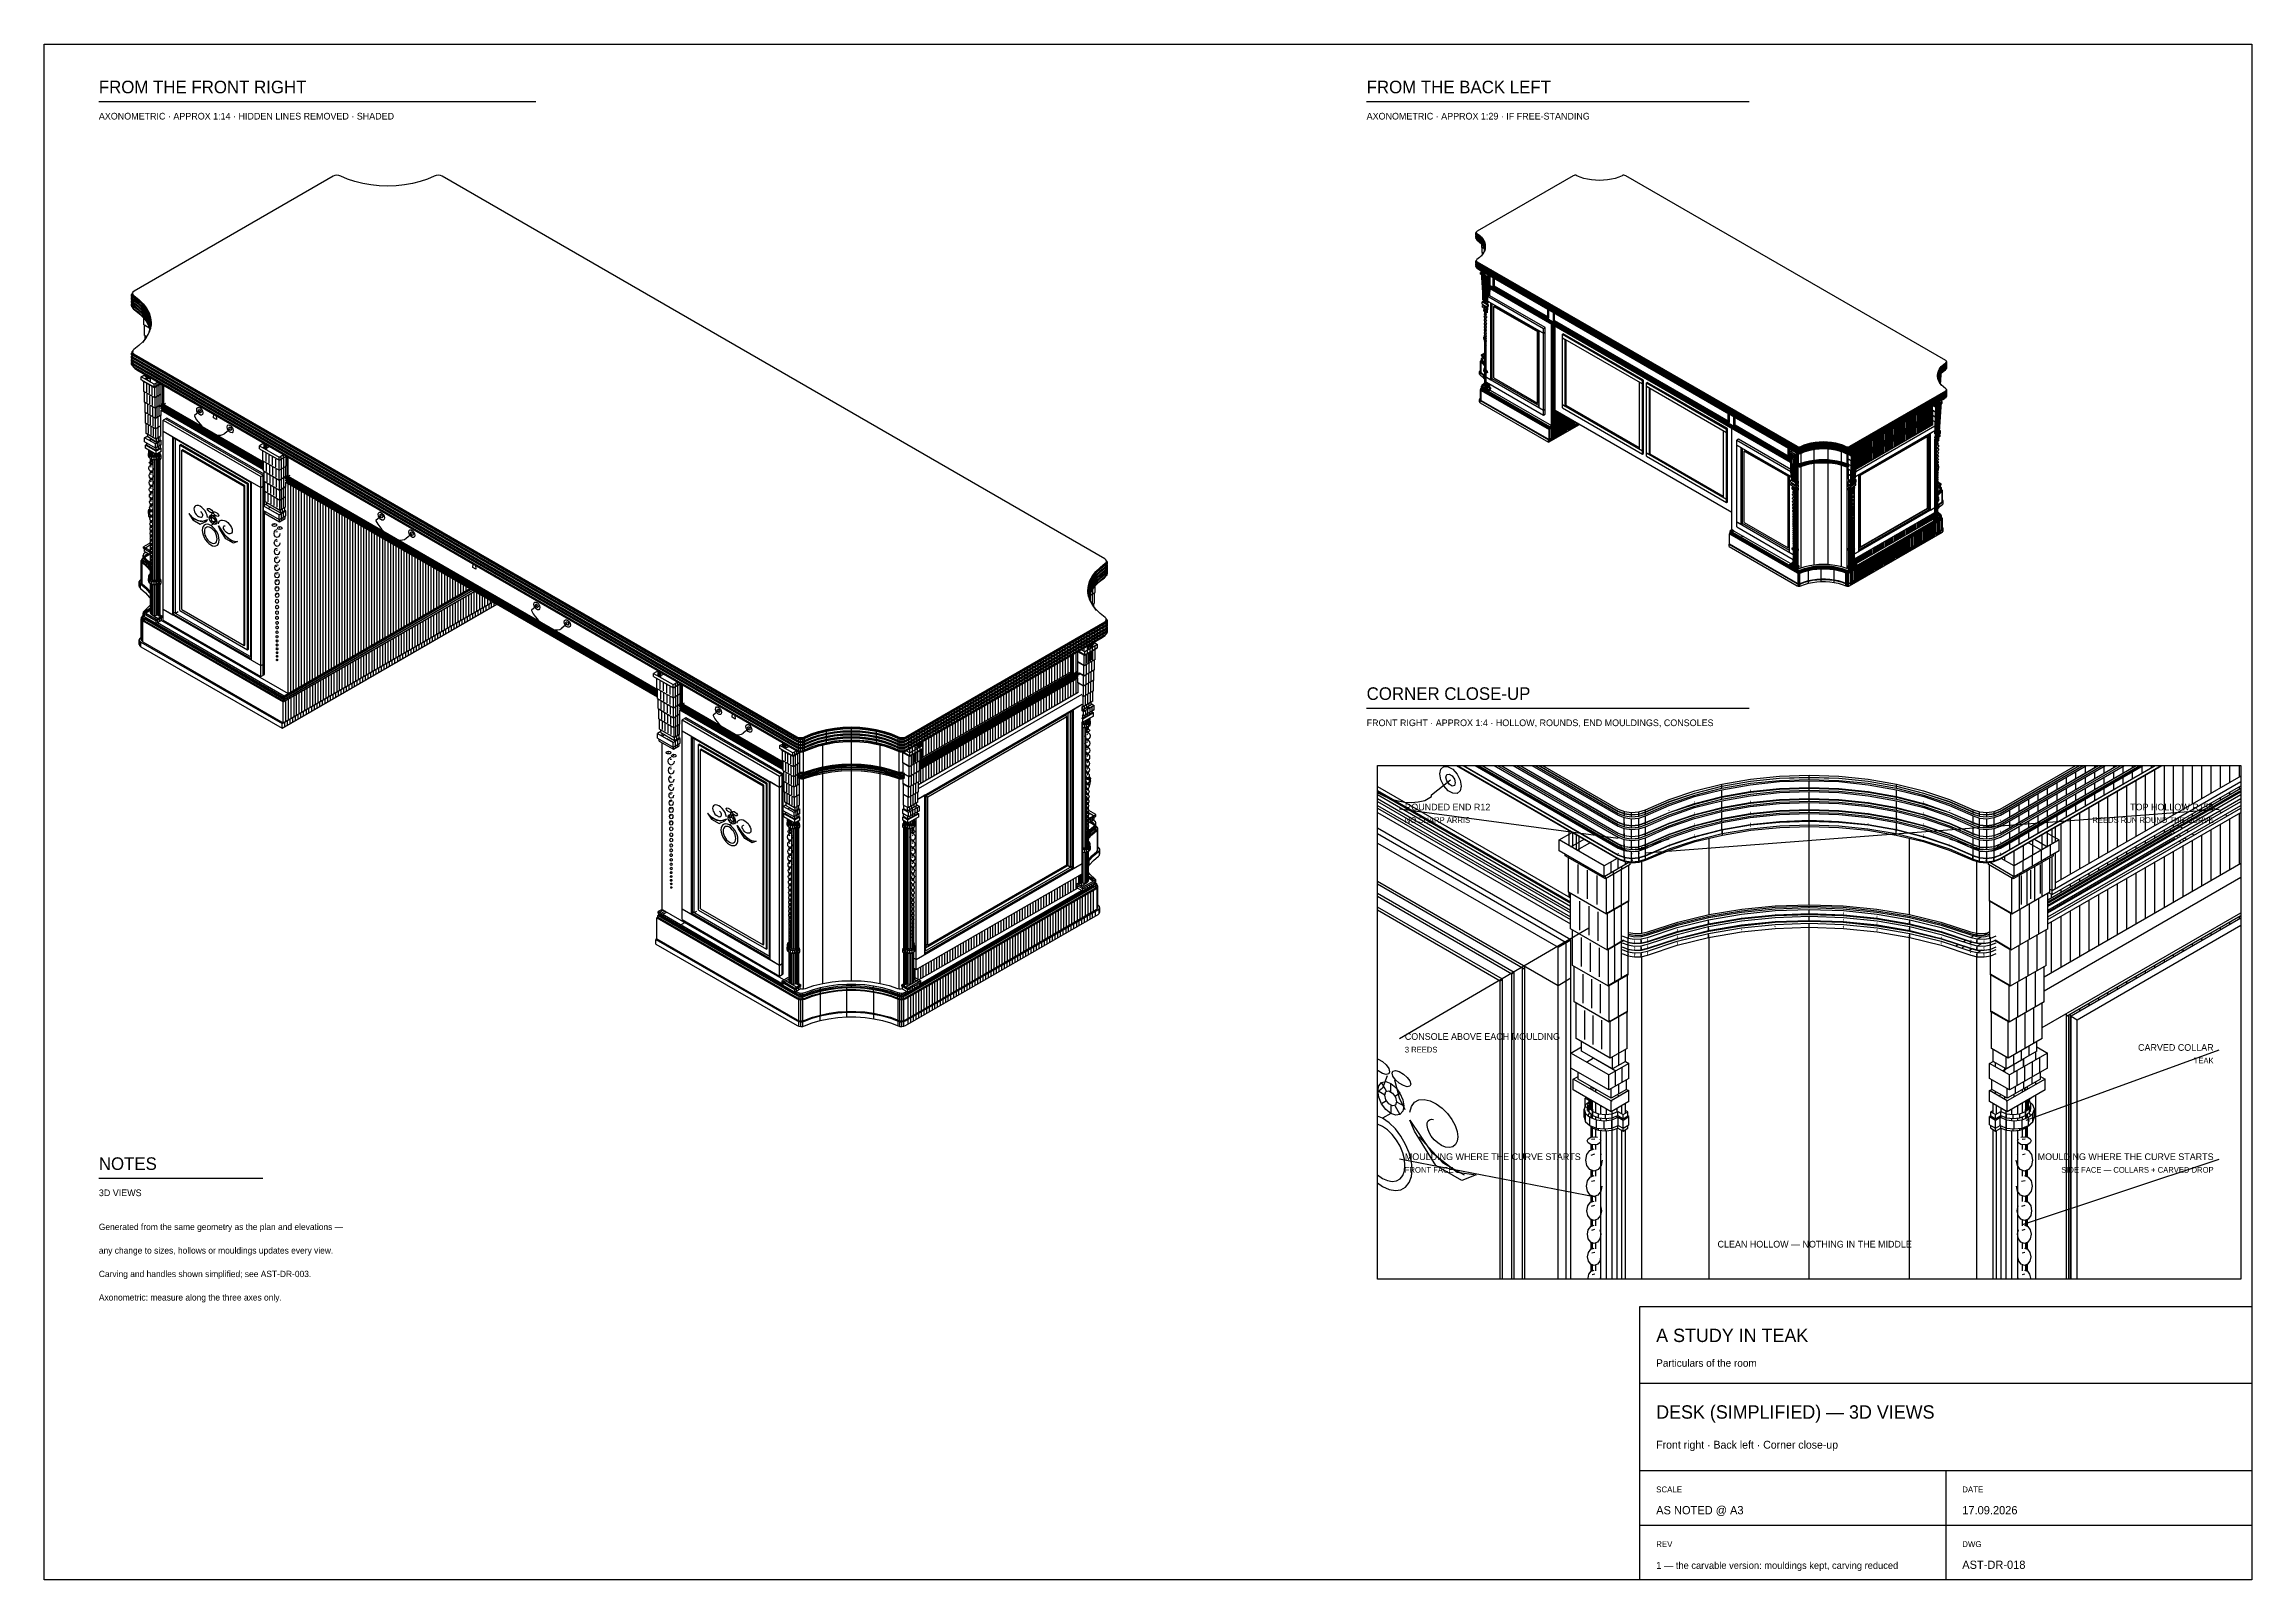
# Model space of a CAD drawing. Header units: inches. Extents: x 0.3 to 16.2, y 0.3 to 11.4.
import ezdxf
from ezdxf.enums import TextEntityAlignment as Align

# ---------------------------------------------------------------- set-up
doc = ezdxf.new("R2010")
doc.units = ezdxf.units.IN
doc.header["$LTSCALE"] = 0.009843
doc.header["$MEASUREMENT"] = 0
doc.layers.add('GEOMETRY', color=7, linetype='Continuous')
doc.layers.add('TEXT', color=7, linetype='Continuous')

msp = doc.modelspace()

# ---------------------------------------------------------------- texts
at = {"layer": 'TEXT'}
for s, height, p in [('FROM THE FRONT RIGHT', 0.09071, (0.709, 11.024)), ('FROM THE BACK LEFT', 0.09071, (9.843, 11.024)), ('AXONOMETRIC · APPROX 1:14 · HIDDEN LINES REMOVED · SHADED', 0.04819, (0.709, 10.835)), ('AXONOMETRIC · APPROX 1:29 · IF FREE-STANDING', 0.04819, (9.843, 10.835)), ('CORNER CLOSE-UP', 0.09071, (9.843, 6.654)), ('FRONT RIGHT · APPROX 1:4 · HOLLOW, ROUNDS, END MOULDINGS, CONSOLES', 0.04819, (9.843, 6.465)), ('ROUNDED END R12', 0.04819, (10.118, 5.858)), ('NO SHARP ARRIS', 0.0411, (10.118, 5.768)), ('3 REEDS', 0.0411, (10.118, 4.114)), ('CONSOLE ABOVE EACH MOULDING', 0.04819, (10.118, 4.205)), ('NOTES', 0.0907, (0.709, 3.268)), ('MOULDING WHERE THE CURVE STARTS', 0.04819, (10.118, 3.339)), ('FRONT FACE', 0.0411, (10.118, 3.248)), ('3D VIEWS', 0.0482, (0.709, 3.079)), ('Generated from the same geometry as the plan and elevations —', 0.04535, (0.709, 2.835)), ('any change to sizes, hollows or mouldings updates every view.', 0.04535, (0.709, 2.665)), ('Carving and handles shown simplified; see AST-DR-003.', 0.04535, (0.709, 2.496)), ('Axonometric: measure along the three axes only.', 0.04535, (0.709, 2.327)), ('A STUDY IN TEAK', 0.09638, (11.929, 2.028)), ('Particulars of the room', 0.05386, (11.929, 1.85)), ('DESK (SIMPLIFIED) — 3D VIEWS', 0.09638, (11.929, 1.476)), ('Front right · Back left · Corner close-up', 0.05669, (11.929, 1.26)), ('SCALE', 0.0425, (11.929, 0.945)), ('DATE', 0.0425, (14.134, 0.945)), ('AS NOTED @ A3', 0.05953, (11.929, 0.787)), ('17.09.2026', 0.0595, (14.134, 0.787)), ('REV', 0.0425, (11.929, 0.551)), ('DWG', 0.0425, (14.134, 0.551)), ('1 — the carvable version: mouldings kept, carving reduced', 0.05013, (11.929, 0.394)), ('AST-DR-018', 0.0595, (14.134, 0.394))]:
    msp.add_text(s, height=height, dxfattribs=at).set_placement(p)
for s, height, p in [('TOP HOLLOW R150', 0.04819, (15.945, 5.858)), ('REEDS RUN ROUND THE CURVE', 0.0411, (15.945, 5.768)), ('CARVED COLLAR', 0.04819, (15.945, 4.126)), ('TEAK', 0.0411, (15.945, 4.035)), ('MOULDING WHERE THE CURVE STARTS', 0.04819, (15.945, 3.339)), ('SIDE FACE — COLLARS + CARVED DROP', 0.0411, (15.945, 3.248))]:
    msp.add_text(s, height=height, dxfattribs=at).set_placement(p, align=Align.RIGHT)
msp.add_text('CLEAN HOLLOW — NOTHING IN THE MIDDLE', height=0.04819, dxfattribs=at).set_placement((13.071, 2.709), align=Align.CENTER)

# ---------------------------------------------------------------- linework, layer by layer
at = {"layer": 'GEOMETRY'}
for p, q in [((0.709, 10.965), (3.858, 10.965)), ((9.843, 10.965), (12.598, 10.965)), ((2.396, 10.426), (0.964, 9.599)), ((2.409, 10.431), (2.396, 10.426)), ((2.424, 10.433), (2.409, 10.431)), ((2.439, 10.432), (2.424, 10.433)), ((2.452, 10.428), (2.439, 10.432)), ((2.501, 10.406), (2.452, 10.428)), ((2.554, 10.389), (2.501, 10.406)), ((2.61, 10.374), (2.554, 10.389)), ((2.668, 10.364), (2.61, 10.374)), ((2.728, 10.358), (2.668, 10.364)), ((2.789, 10.356), (2.728, 10.358)), ((2.85, 10.358), (2.789, 10.356)), ((2.911, 10.364), (2.85, 10.358)), ((2.969, 10.374), (2.911, 10.364)), ((3.025, 10.389), (2.969, 10.374)), ((3.078, 10.406), (3.025, 10.389)), ((3.126, 10.428), (3.078, 10.406)), ((3.14, 10.432), (3.126, 10.428)), ((3.155, 10.433), (3.14, 10.432)), ((3.17, 10.431), (3.155, 10.433)), ((3.183, 10.426), (3.17, 10.431)), ((7.956, 7.67), (3.183, 10.426)), ((11.33, 10.43), (10.639, 10.031)), ((11.337, 10.432), (11.33, 10.43)), ((11.344, 10.433), (11.337, 10.432)), ((11.351, 10.433), (11.344, 10.433)), ((11.357, 10.43), (11.351, 10.433)), ((11.381, 10.42), (11.357, 10.43)), ((11.407, 10.411), (11.381, 10.42)), ((11.433, 10.405), (11.407, 10.411)), ((11.462, 10.4), (11.433, 10.405)), ((11.491, 10.397), (11.462, 10.4)), ((11.52, 10.396), (11.491, 10.397)), ((11.55, 10.397), (11.52, 10.396)), ((11.579, 10.4), (11.55, 10.397)), ((11.607, 10.405), (11.579, 10.4)), ((11.634, 10.411), (11.607, 10.405)), ((11.659, 10.42), (11.634, 10.411)), ((11.683, 10.43), (11.659, 10.42)), ((11.689, 10.433), (11.683, 10.43)), ((11.697, 10.433), (11.689, 10.433)), ((11.704, 10.432), (11.697, 10.433)), ((11.71, 10.43), (11.704, 10.432)), ((14.015, 9.099), (11.71, 10.43)), ((10.631, 10.023), (10.63, 10.019)), ((10.635, 10.026), (10.631, 10.023)), ((10.635, 10.027), (10.633, 10.023)), ((10.633, 10.023), (10.634, 10.019)), ((10.633, 10.023), (10.634, 10.019)), ((10.633, 10.021), (10.633, 10.023)), ((10.633, 10.022), (10.633, 10.021)), ((10.633, 10.021), (10.634, 10.017)), ((10.633, 10.021), (10.634, 10.017)), ((10.633, 10.021), (10.634, 10.017)), ((10.633, 10.019), (10.633, 10.021)), ((10.639, 10.031), (10.635, 10.027)), ((10.63, 10.019), (10.631, 10.015)), ((10.63, 10.019), (10.631, 10.015)), ((10.63, 10.012), (10.63, 10.019)), ((10.63, 10.012), (10.631, 10.008)), ((10.631, 10.012), (10.63, 10.008)), ((10.63, 10.008), (10.631, 10.004)), ((10.63, 10.008), (10.631, 10.004)), ((10.63, 10.001), (10.63, 10.008)), ((10.63, 10.001), (10.631, 9.997)), ((10.631, 10.001), (10.63, 9.997)), ((10.63, 9.997), (10.631, 9.993)), ((10.63, 9.997), (10.631, 9.993)), ((10.63, 9.99), (10.63, 9.997)), ((10.631, 9.991), (10.63, 9.986)), ((10.63, 9.99), (10.631, 9.986)), ((10.63, 9.986), (10.631, 9.982)), ((10.63, 9.986), (10.631, 9.982)), ((10.63, 9.98), (10.63, 9.986)), ((10.63, 9.98), (10.631, 9.975)), ((10.631, 10.008), (10.631, 10.015)), ((10.631, 10.015), (10.635, 10.011)), ((10.631, 10.015), (10.635, 10.011)), ((10.631, 10.008), (10.635, 10.004)), ((10.631, 9.997), (10.631, 10.004)), ((10.631, 10.004), (10.635, 10)), ((10.631, 10.004), (10.635, 10)), ((10.631, 9.997), (10.635, 9.993)), ((10.631, 9.986), (10.631, 9.993)), ((10.631, 9.993), (10.635, 9.989)), ((10.631, 9.993), (10.635, 9.989)), ((10.631, 9.986), (10.635, 9.982)), ((10.631, 9.975), (10.631, 9.982)), ((10.631, 9.982), (10.635, 9.978)), ((10.631, 9.982), (10.635, 9.978)), ((10.631, 9.975), (10.635, 9.972)), ((10.634, 10.015), (10.632, 10.013)), ((10.634, 10.004), (10.632, 10.002)), ((10.634, 9.993), (10.632, 9.991)), ((10.633, 10.019), (10.634, 10.015)), ((10.635, 10.016), (10.633, 10.012)), ((10.635, 10.005), (10.633, 10.001)), ((10.635, 9.994), (10.633, 9.99)), ((10.635, 9.983), (10.633, 9.98)), ((10.634, 10.017), (10.634, 10.019)), ((10.634, 10.019), (10.638, 10.015)), ((10.634, 10.019), (10.638, 10.015)), ((10.634, 10.017), (10.638, 10.013)), ((10.634, 10.015), (10.634, 10.017)), ((10.634, 10.017), (10.638, 10.013)), ((10.634, 10.017), (10.638, 10.013)), ((10.634, 10.015), (10.638, 10.011)), ((10.635, 10.014), (10.634, 10.012)), ((10.634, 10.008), (10.635, 10.007)), ((10.634, 10.008), (10.635, 10.007)), ((10.634, 10.006), (10.635, 10.005)), ((10.634, 10.004), (10.634, 10.006)), ((10.634, 10.006), (10.635, 10.005)), ((10.634, 10.006), (10.635, 10.005)), ((10.634, 10.005), (10.634, 10.004)), ((10.634, 10.004), (10.638, 10)), ((10.635, 10.003), (10.634, 10.001)), ((10.634, 9.997), (10.635, 9.996)), ((10.634, 9.997), (10.635, 9.996)), ((10.634, 9.995), (10.635, 9.994)), ((10.634, 9.993), (10.634, 9.995)), ((10.634, 9.995), (10.635, 9.994)), ((10.634, 9.995), (10.635, 9.994)), ((10.634, 9.994), (10.634, 9.993)), ((10.634, 9.993), (10.638, 9.989)), ((10.635, 9.993), (10.634, 9.99)), ((10.634, 9.986), (10.635, 9.985)), ((10.634, 9.986), (10.635, 9.985)), ((10.634, 9.984), (10.635, 9.983)), ((10.634, 9.982), (10.634, 9.984)), ((10.634, 9.984), (10.635, 9.983)), ((10.634, 9.984), (10.635, 9.983)), ((10.634, 9.983), (10.634, 9.982)), ((10.634, 9.982), (10.638, 9.978)), ((10.634, 9.975), (10.635, 9.975)), ((10.634, 9.975), (10.635, 9.975)), ((10.634, 9.973), (10.635, 9.972)), ((10.635, 10.016), (10.635, 10.015)), ((10.636, 10.015), (10.635, 10.015)), ((10.635, 10.011), (10.652, 9.997)), ((10.635, 10.011), (10.652, 9.997)), ((10.635, 10.004), (10.635, 10.011)), ((10.635, 10.004), (10.652, 9.991)), ((10.635, 10), (10.652, 9.987)), ((10.635, 10), (10.652, 9.987)), ((10.635, 9.993), (10.635, 10)), ((10.635, 9.993), (10.652, 9.98)), ((10.635, 9.989), (10.652, 9.976)), ((10.635, 9.989), (10.652, 9.976)), ((10.635, 9.982), (10.635, 9.989)), ((10.635, 9.982), (10.652, 9.969)), ((10.636, 9.98), (10.635, 9.977)), ((10.635, 9.978), (10.652, 9.965)), ((10.635, 9.978), (10.652, 9.965)), ((10.635, 9.972), (10.635, 9.978)), ((10.635, 9.972), (10.652, 9.958)), ((10.636, 9.97), (10.637, 9.969)), ((10.637, 9.981), (10.637, 9.981)), ((10.637, 9.969), (10.637, 9.97)), ((10.637, 9.969), (10.64, 9.965)), ((10.638, 10.015), (10.656, 10.001)), ((10.638, 10.015), (10.656, 10.001)), ((10.638, 10.013), (10.638, 10.015)), ((10.638, 10.013), (10.656, 9.999)), ((10.638, 10.013), (10.656, 9.999)), ((10.638, 10.013), (10.656, 9.999)), ((10.638, 10.011), (10.638, 10.013)), ((10.638, 10.011), (10.656, 9.997)), ((10.639, 10.009), (10.638, 10.008)), ((10.638, 10.002), (10.656, 9.989)), ((10.638, 10.002), (10.656, 9.989)), ((10.638, 10.002), (10.656, 9.989)), ((10.638, 10), (10.638, 10.002)), ((10.638, 10), (10.656, 9.986)), ((10.639, 9.998), (10.638, 9.997)), ((10.638, 9.991), (10.656, 9.978)), ((10.638, 9.991), (10.656, 9.978)), ((10.638, 9.991), (10.656, 9.978)), ((10.638, 9.989), (10.638, 9.991)), ((10.638, 9.989), (10.656, 9.976)), ((10.639, 9.987), (10.638, 9.987)), ((10.638, 9.98), (10.656, 9.967)), ((10.638, 9.98), (10.656, 9.967)), ((10.638, 9.98), (10.656, 9.967)), ((10.638, 9.978), (10.638, 9.98)), ((10.638, 9.978), (10.656, 9.965)), ((10.638, 9.969), (10.656, 9.956)), ((10.64, 10.009), (10.639, 10.009)), ((10.641, 10.008), (10.639, 10.007)), ((10.64, 9.998), (10.639, 9.998)), ((10.641, 9.997), (10.639, 9.996)), ((10.64, 9.988), (10.639, 9.987)), ((10.641, 10.008), (10.64, 10.007)), ((10.641, 9.997), (10.64, 9.996)), ((10.64, 9.965), (10.64, 9.967)), ((10.64, 9.965), (10.657, 9.951)), ((10.641, 10.01), (10.641, 10.01)), ((10.642, 9.985), (10.641, 9.985)), ((10.641, 9.985), (10.641, 9.985)), ((10.642, 9.975), (10.641, 9.972)), ((10.643, 10.009), (10.643, 10.009)), ((10.643, 10.009), (10.643, 10.009)), ((10.643, 9.977), (10.643, 9.976)), ((10.648, 10.003), (10.646, 10.002)), ((10.648, 9.992), (10.646, 9.991)), ((10.646, 9.961), (10.663, 9.947)), ((10.648, 9.981), (10.647, 9.98)), ((10.647, 9.98), (10.647, 9.98)), ((10.649, 10.002), (10.648, 10.001)), ((10.649, 10.002), (10.648, 10.001)), ((10.649, 10.004), (10.649, 10.004)), ((10.65, 9.99), (10.649, 9.989)), ((10.651, 10.003), (10.651, 10.003)), ((10.651, 10.003), (10.651, 10.003)), ((10.652, 9.997), (10.668, 9.983)), ((10.652, 9.997), (10.668, 9.983)), ((10.652, 9.991), (10.668, 9.976)), ((10.652, 9.987), (10.668, 9.972)), ((10.652, 9.987), (10.668, 9.972)), ((10.652, 9.98), (10.668, 9.965)), ((10.652, 9.976), (10.668, 9.961)), ((10.652, 9.976), (10.668, 9.961)), ((10.652, 9.969), (10.668, 9.954)), ((10.652, 9.965), (10.668, 9.95)), ((10.652, 9.965), (10.668, 9.95)), ((10.652, 9.958), (10.668, 9.943)), ((10.656, 9.997), (10.654, 9.996)), ((10.656, 9.985), (10.654, 9.985)), ((10.656, 10.001), (10.67, 9.987)), ((10.656, 10.001), (10.67, 9.987)), ((10.656, 9.999), (10.67, 9.985)), ((10.656, 9.999), (10.67, 9.985)), ((10.656, 9.999), (10.67, 9.985)), ((10.656, 9.997), (10.67, 9.983)), ((10.658, 9.994), (10.656, 9.994)), ((10.656, 9.989), (10.668, 9.976)), ((10.656, 9.989), (10.668, 9.976)), ((10.656, 9.989), (10.668, 9.976)), ((10.656, 9.986), (10.67, 9.972)), ((10.656, 9.978), (10.668, 9.965)), ((10.656, 9.978), (10.668, 9.965)), ((10.656, 9.978), (10.668, 9.965)), ((10.656, 9.976), (10.67, 9.961)), ((10.656, 9.967), (10.668, 9.955)), ((10.656, 9.967), (10.668, 9.955)), ((10.656, 9.967), (10.668, 9.955)), ((10.656, 9.965), (10.67, 9.95)), ((10.656, 9.956), (10.668, 9.944)), ((10.657, 9.998), (10.657, 9.998)), ((10.658, 9.972), (10.657, 9.97)), ((10.657, 9.963), (10.657, 9.96)), ((10.657, 9.96), (10.657, 9.963)), ((10.657, 9.963), (10.657, 9.963)), ((10.657, 9.951), (10.672, 9.936)), ((10.659, 9.972), (10.658, 9.972)), ((10.659, 9.996), (10.659, 9.995)), ((10.663, 9.989), (10.661, 9.989)), ((10.661, 9.96), (10.668, 9.954)), ((10.661, 9.96), (10.668, 9.954)), ((10.665, 9.977), (10.663, 9.976)), ((10.664, 9.965), (10.664, 9.968)), ((10.665, 9.99), (10.665, 9.99)), ((10.668, 9.966), (10.667, 9.966)), ((10.668, 9.966), (10.667, 9.966)), ((10.668, 9.955), (10.667, 9.955)), ((10.668, 9.983), (10.68, 9.967)), ((10.668, 9.983), (10.68, 9.967)), ((10.668, 9.976), (10.68, 9.96)), ((10.668, 9.972), (10.68, 9.956)), ((10.668, 9.972), (10.68, 9.956)), ((10.668, 9.97), (10.67, 9.972)), ((10.668, 9.965), (10.68, 9.949)), ((10.668, 9.961), (10.68, 9.945)), ((10.668, 9.961), (10.68, 9.945)), ((10.668, 9.954), (10.68, 9.939)), ((10.668, 9.95), (10.68, 9.934)), ((10.668, 9.95), (10.68, 9.934)), ((10.668, 9.949), (10.678, 9.94)), ((10.668, 9.943), (10.68, 9.928)), ((10.68, 9.867), (10.668, 9.851)), ((10.67, 9.987), (10.682, 9.971)), ((10.67, 9.987), (10.682, 9.971)), ((10.67, 9.985), (10.682, 9.969)), ((10.67, 9.985), (10.682, 9.969)), ((10.67, 9.985), (10.682, 9.969)), ((10.67, 9.983), (10.682, 9.967)), ((10.672, 9.981), (10.67, 9.98)), ((10.67, 9.972), (10.682, 9.956)), ((10.67, 9.962), (10.67, 9.958)), ((10.67, 9.962), (10.67, 9.958)), ((10.67, 9.957), (10.67, 9.962)), ((10.67, 9.961), (10.682, 9.945)), ((10.67, 9.957), (10.67, 9.958)), ((10.67, 9.958), (10.673, 9.955)), ((10.67, 9.958), (10.673, 9.955)), ((10.67, 9.95), (10.682, 9.934)), ((10.682, 9.871), (10.67, 9.855)), ((10.673, 9.968), (10.672, 9.966)), ((10.672, 9.936), (10.684, 9.921)), ((10.673, 9.981), (10.673, 9.981)), ((10.673, 9.955), (10.68, 9.949)), ((10.673, 9.955), (10.68, 9.949)), ((10.673, 9.943), (10.673, 9.944)), ((10.673, 9.913), (10.673, 9.935)), ((10.691, 9.903), (10.673, 9.913)), ((10.674, 9.974), (10.676, 9.975)), ((10.691, 9.904), (10.675, 9.913)), ((10.691, 9.904), (10.675, 9.913)), ((10.675, 9.876), (10.675, 9.913)), ((10.683, 9.872), (10.675, 9.876)), ((10.68, 9.958), (10.676, 9.961)), ((10.68, 9.958), (10.676, 9.961)), ((10.676, 9.961), (10.678, 9.961)), ((10.677, 9.976), (10.677, 9.976)), ((10.679, 9.971), (10.677, 9.97)), ((10.683, 9.872), (10.677, 9.876)), ((10.683, 9.872), (10.677, 9.876)), ((10.677, 9.864), (10.677, 9.876)), ((10.678, 9.94), (10.68, 9.938)), ((10.68, 9.972), (10.68, 9.972)), ((10.68, 9.967), (10.688, 9.951)), ((10.68, 9.967), (10.688, 9.951)), ((10.68, 9.96), (10.68, 9.967)), ((10.68, 9.96), (10.688, 9.944)), ((10.68, 9.956), (10.688, 9.94)), ((10.68, 9.956), (10.688, 9.94)), ((10.68, 9.949), (10.68, 9.956)), ((10.68, 9.949), (10.688, 9.933)), ((10.68, 9.945), (10.688, 9.929)), ((10.68, 9.945), (10.688, 9.929)), ((10.68, 9.939), (10.68, 9.945)), ((10.68, 9.944), (10.688, 9.934)), ((10.68, 9.944), (10.688, 9.934)), ((10.68, 9.944), (10.685, 9.938)), ((10.68, 9.939), (10.688, 9.922)), ((10.68, 9.934), (10.688, 9.918)), ((10.68, 9.934), (10.688, 9.918)), ((10.68, 9.928), (10.68, 9.934)), ((10.68, 9.933), (10.689, 9.92)), ((10.68, 9.933), (10.689, 9.92)), ((10.68, 9.928), (10.688, 9.911)), ((10.688, 9.883), (10.68, 9.867)), ((10.681, 9.963), (10.685, 9.965)), ((10.682, 9.971), (10.691, 9.955)), ((10.682, 9.971), (10.691, 9.955)), ((10.682, 9.969), (10.682, 9.971)), ((10.682, 9.969), (10.691, 9.953)), ((10.682, 9.969), (10.691, 9.953)), ((10.682, 9.969), (10.691, 9.953)), ((10.682, 9.967), (10.682, 9.969)), ((10.682, 9.967), (10.691, 9.951)), ((10.682, 9.956), (10.688, 9.944)), ((10.682, 9.945), (10.688, 9.933)), ((10.682, 9.934), (10.688, 9.923)), ((10.691, 9.887), (10.682, 9.871)), ((10.683, 9.954), (10.683, 9.952)), ((10.683, 9.954), (10.683, 9.952)), ((10.683, 9.951), (10.683, 9.954)), ((10.683, 9.952), (10.686, 9.949)), ((10.683, 9.952), (10.686, 9.949)), ((10.683, 9.951), (10.683, 9.95)), ((10.685, 9.96), (10.684, 9.959)), ((10.684, 9.926), (10.693, 9.909)), ((10.684, 9.926), (10.693, 9.909)), ((10.687, 9.962), (10.685, 9.96)), ((10.685, 9.957), (10.688, 9.959)), ((10.692, 9.952), (10.686, 9.955)), ((10.692, 9.952), (10.686, 9.955)), ((10.686, 9.944), (10.686, 9.944)), ((10.686, 9.943), (10.689, 9.94)), ((10.687, 9.943), (10.69, 9.939)), ((10.687, 9.943), (10.69, 9.939)), ((10.688, 9.951), (10.693, 9.934)), ((10.688, 9.951), (10.693, 9.934)), ((10.688, 9.948), (10.691, 9.944)), ((10.688, 9.948), (10.691, 9.944)), ((10.688, 9.944), (10.693, 9.927)), ((10.688, 9.94), (10.693, 9.923)), ((10.688, 9.94), (10.693, 9.923)), ((10.688, 9.938), (10.691, 9.933)), ((10.688, 9.938), (10.691, 9.933)), ((10.688, 9.933), (10.693, 9.916)), ((10.688, 9.929), (10.693, 9.912)), ((10.688, 9.929), (10.693, 9.912)), ((10.688, 9.928), (10.69, 9.926)), ((10.688, 9.927), (10.691, 9.922)), ((10.688, 9.927), (10.691, 9.922)), ((10.688, 9.922), (10.693, 9.906)), ((10.688, 9.918), (10.693, 9.901)), ((10.688, 9.918), (10.693, 9.901)), ((10.688, 9.916), (10.691, 9.911)), ((10.688, 9.916), (10.691, 9.911)), ((10.688, 9.911), (10.693, 9.894)), ((10.693, 9.9), (10.688, 9.883)), ((10.689, 9.92), (10.689, 9.92)), ((10.689, 9.92), (10.689, 9.92)), ((10.689, 9.917), (10.689, 9.92)), ((10.689, 9.917), (10.695, 9.903)), ((10.69, 9.945), (10.695, 9.94)), ((10.69, 9.945), (10.695, 9.94)), ((10.69, 9.934), (10.69, 9.934)), ((10.69, 9.934), (10.697, 9.926)), ((10.691, 9.955), (10.696, 9.938)), ((10.691, 9.955), (10.696, 9.938)), ((10.691, 9.953), (10.696, 9.936)), ((10.691, 9.953), (10.696, 9.936)), ((10.691, 9.953), (10.696, 9.936)), ((10.691, 9.951), (10.696, 9.934)), ((10.691, 9.944), (10.696, 9.927)), ((10.691, 9.944), (10.696, 9.927)), ((10.691, 9.942), (10.696, 9.925)), ((10.691, 9.942), (10.696, 9.925)), ((10.691, 9.942), (10.696, 9.925)), ((10.691, 9.933), (10.696, 9.916)), ((10.691, 9.933), (10.696, 9.916)), ((10.691, 9.931), (10.696, 9.914)), ((10.691, 9.931), (10.696, 9.914)), ((10.691, 9.931), (10.696, 9.914)), ((10.691, 9.931), (10.693, 9.929)), ((10.691, 9.931), (10.693, 9.929)), ((10.691, 9.922), (10.696, 9.906)), ((10.691, 9.922), (10.696, 9.906)), ((10.691, 9.92), (10.696, 9.903)), ((10.691, 9.92), (10.696, 9.903)), ((10.691, 9.92), (10.696, 9.903)), ((10.691, 9.911), (10.694, 9.899)), ((10.691, 9.911), (10.694, 9.899)), ((10.691, 9.909), (10.694, 9.898)), ((10.696, 9.904), (10.691, 9.887)), ((10.696, 9.902), (10.691, 9.885)), ((10.692, 9.943), (10.692, 9.952)), ((10.692, 9.937), (10.696, 9.933)), ((10.692, 9.905), (10.693, 9.904)), ((10.694, 9.943), (10.693, 9.942)), ((10.693, 9.936), (10.696, 9.931)), ((10.693, 9.936), (10.696, 9.931)), ((10.693, 9.934), (10.695, 9.917)), ((10.693, 9.934), (10.695, 9.917)), ((10.693, 9.931), (10.696, 9.923)), ((10.693, 9.929), (10.698, 9.921)), ((10.693, 9.929), (10.698, 9.921)), ((10.693, 9.924), (10.693, 9.929)), ((10.693, 9.927), (10.695, 9.91)), ((10.693, 9.924), (10.697, 9.916)), ((10.693, 9.923), (10.695, 9.906)), ((10.693, 9.923), (10.695, 9.906)), ((10.693, 9.92), (10.696, 9.912)), ((10.695, 9.917), (10.693, 9.9)), ((10.693, 9.916), (10.695, 9.899)), ((10.693, 9.912), (10.694, 9.9)), ((10.693, 9.912), (10.694, 9.9)), ((10.693, 9.911), (10.697, 9.904)), ((10.693, 9.911), (10.697, 9.904)), ((10.693, 9.909), (10.696, 9.901)), ((10.693, 9.909), (10.695, 9.901)), ((10.693, 9.909), (10.695, 9.901)), ((10.693, 9.906), (10.694, 9.898)), ((10.693, 9.904), (10.694, 9.898)), ((10.693, 9.901), (10.694, 9.897)), ((10.693, 9.901), (10.694, 9.897)), ((10.694, 9.943), (10.694, 9.942)), ((10.694, 9.943), (10.694, 9.942)), ((10.694, 9.941), (10.694, 9.942)), ((10.695, 9.906), (10.694, 9.899)), ((10.695, 9.933), (10.695, 9.934)), ((10.695, 9.924), (10.695, 9.928)), ((10.695, 9.907), (10.695, 9.919)), ((10.695, 9.91), (10.695, 9.917)), ((10.695, 9.899), (10.695, 9.906)), ((10.695, 9.9), (10.695, 9.903)), ((10.696, 9.901), (10.695, 9.902)), ((10.696, 9.901), (10.695, 9.902)), ((10.695, 9.9), (10.695, 9.901)), ((10.696, 9.938), (10.698, 9.921)), ((10.696, 9.938), (10.698, 9.921)), ((10.696, 9.936), (10.698, 9.919)), ((10.696, 9.936), (10.697, 9.919)), ((10.696, 9.936), (10.697, 9.919)), ((10.696, 9.934), (10.697, 9.917)), ((10.696, 9.933), (10.696, 9.934)), ((10.696, 9.924), (10.696, 9.928)), ((10.696, 9.927), (10.697, 9.91)), ((10.696, 9.927), (10.697, 9.91)), ((10.696, 9.925), (10.697, 9.914)), ((10.696, 9.925), (10.697, 9.914)), ((10.696, 9.925), (10.697, 9.914)), ((10.696, 9.923), (10.697, 9.913)), ((10.698, 9.921), (10.696, 9.904)), ((10.697, 9.919), (10.696, 9.902)), ((10.696, 9.907), (10.696, 9.919)), ((10.696, 9.916), (10.696, 9.909)), ((10.696, 9.916), (10.696, 9.909)), ((10.696, 9.914), (10.696, 9.908)), ((10.696, 9.914), (10.696, 9.908)), ((10.696, 9.914), (10.696, 9.908)), ((10.696, 9.912), (10.696, 9.907)), ((10.696, 9.906), (10.696, 9.904)), ((10.696, 9.906), (10.696, 9.904)), ((10.697, 9.917), (10.697, 9.919)), ((10.698, 9.919), (10.698, 9.921)), ((10.631, 9.819), (10.63, 9.815)), ((10.63, 9.815), (10.631, 9.811)), ((10.63, 9.815), (10.631, 9.811)), ((10.63, 9.808), (10.63, 9.815)), ((10.63, 9.808), (10.631, 9.804)), ((10.63, 9.807), (10.63, 9.804)), ((10.63, 9.804), (10.631, 9.8)), ((10.63, 9.804), (10.631, 9.8)), ((10.63, 9.797), (10.63, 9.804)), ((10.63, 9.797), (10.631, 9.793)), ((10.63, 9.796), (10.63, 9.793)), ((10.63, 9.793), (10.631, 9.789)), ((10.63, 9.793), (10.631, 9.789)), ((10.63, 9.787), (10.63, 9.793)), ((10.63, 9.787), (10.631, 9.782)), ((10.63, 9.785), (10.63, 9.782)), ((10.63, 9.782), (10.631, 9.778)), ((10.63, 9.782), (10.631, 9.778)), ((10.63, 9.776), (10.63, 9.782)), ((10.63, 9.776), (10.631, 9.771)), ((10.635, 9.823), (10.631, 9.819)), ((10.631, 9.804), (10.631, 9.811)), ((10.631, 9.811), (10.635, 9.807)), ((10.631, 9.811), (10.635, 9.807)), ((10.631, 9.809), (10.631, 9.808)), ((10.631, 9.804), (10.635, 9.8)), ((10.631, 9.793), (10.631, 9.8)), ((10.631, 9.8), (10.635, 9.796)), ((10.631, 9.8), (10.635, 9.796)), ((10.631, 9.798), (10.631, 9.798)), ((10.631, 9.793), (10.635, 9.789)), ((10.631, 9.782), (10.631, 9.789)), ((10.631, 9.789), (10.635, 9.785)), ((10.631, 9.789), (10.635, 9.785)), ((10.631, 9.787), (10.631, 9.787)), ((10.631, 9.782), (10.635, 9.779)), ((10.631, 9.771), (10.631, 9.778)), ((10.631, 9.778), (10.635, 9.775)), ((10.631, 9.778), (10.635, 9.775)), ((10.631, 9.771), (10.635, 9.768)), ((10.635, 9.812), (10.632, 9.81)), ((10.635, 9.801), (10.632, 9.799)), ((10.635, 9.79), (10.632, 9.788)), ((10.634, 9.823), (10.633, 9.819)), ((10.634, 9.821), (10.633, 9.817)), ((10.633, 9.819), (10.635, 9.815)), ((10.633, 9.819), (10.635, 9.815)), ((10.633, 9.817), (10.633, 9.819)), ((10.633, 9.817), (10.635, 9.813)), ((10.633, 9.817), (10.635, 9.813)), ((10.633, 9.817), (10.635, 9.813)), ((10.633, 9.815), (10.633, 9.817)), ((10.633, 9.815), (10.635, 9.811)), ((10.634, 9.812), (10.633, 9.809)), ((10.634, 9.81), (10.633, 9.809)), ((10.634, 9.802), (10.633, 9.798)), ((10.634, 9.8), (10.633, 9.798)), ((10.634, 9.791), (10.633, 9.787)), ((10.634, 9.789), (10.633, 9.787)), ((10.634, 9.78), (10.633, 9.777)), ((10.638, 9.827), (10.634, 9.823)), ((10.636, 9.814), (10.634, 9.812)), ((10.635, 9.811), (10.634, 9.81)), ((10.634, 9.802), (10.635, 9.8)), ((10.634, 9.802), (10.634, 9.802)), ((10.635, 9.8), (10.634, 9.8)), ((10.634, 9.791), (10.635, 9.789)), ((10.634, 9.791), (10.634, 9.791)), ((10.635, 9.789), (10.634, 9.789)), ((10.634, 9.78), (10.635, 9.778)), ((10.634, 9.78), (10.634, 9.78)), ((10.635, 9.813), (10.635, 9.815)), ((10.635, 9.815), (10.639, 9.811)), ((10.635, 9.815), (10.639, 9.811)), ((10.635, 9.813), (10.639, 9.809)), ((10.635, 9.811), (10.635, 9.813)), ((10.635, 9.813), (10.639, 9.809)), ((10.635, 9.813), (10.639, 9.809)), ((10.635, 9.813), (10.635, 9.812)), ((10.636, 9.812), (10.635, 9.812)), ((10.635, 9.811), (10.639, 9.807)), ((10.635, 9.807), (12.943, 8.475)), ((10.635, 9.807), (12.943, 8.475)), ((10.635, 9.8), (10.635, 9.802)), ((10.635, 9.802), (10.635, 9.801)), ((10.635, 9.801), (10.639, 9.798)), ((10.635, 9.801), (10.639, 9.798)), ((10.635, 9.801), (10.639, 9.798)), ((10.635, 9.8), (12.943, 8.468)), ((10.635, 9.8), (10.639, 9.796)), ((10.635, 9.796), (12.943, 8.464)), ((10.635, 9.796), (12.943, 8.464)), ((10.635, 9.789), (10.635, 9.791)), ((10.635, 9.791), (10.635, 9.79)), ((10.635, 9.79), (10.639, 9.788)), ((10.635, 9.79), (10.639, 9.788)), ((10.635, 9.79), (10.639, 9.788)), ((10.635, 9.789), (12.943, 8.457)), ((10.635, 9.789), (10.639, 9.785)), ((10.635, 9.785), (12.943, 8.453)), ((10.635, 9.785), (12.943, 8.453)), ((10.635, 9.78), (10.639, 9.777)), ((10.635, 9.778), (10.635, 9.78)), ((10.635, 9.78), (10.639, 9.777)), ((10.635, 9.78), (10.639, 9.777)), ((10.635, 9.779), (12.943, 8.446)), ((10.635, 9.778), (10.639, 9.775)), ((10.637, 9.778), (10.635, 9.774)), ((10.635, 9.775), (12.943, 8.442)), ((10.635, 9.775), (12.943, 8.442)), ((10.635, 9.774), (10.635, 9.773)), ((10.635, 9.774), (10.635, 9.773)), ((10.635, 9.771), (10.635, 9.774)), ((10.635, 9.769), (10.639, 9.766)), ((10.635, 9.769), (10.637, 9.765)), ((10.635, 9.768), (12.943, 8.435)), ((10.637, 9.778), (10.637, 9.778)), ((10.637, 9.765), (10.637, 9.767)), ((10.637, 9.765), (10.641, 9.761)), ((10.656, 9.841), (10.638, 9.827)), ((10.64, 9.807), (10.638, 9.805)), ((10.64, 9.796), (10.638, 9.794)), ((10.64, 9.785), (10.638, 9.783)), ((10.639, 9.811), (12.944, 8.481)), ((10.639, 9.811), (12.944, 8.481)), ((10.639, 9.809), (12.944, 8.479)), ((10.639, 9.809), (12.944, 8.479)), ((10.639, 9.809), (12.944, 8.479)), ((10.639, 9.807), (12.944, 8.477)), ((10.639, 9.798), (12.944, 8.468)), ((10.639, 9.798), (12.944, 8.468)), ((10.639, 9.798), (12.944, 8.468)), ((10.639, 9.796), (12.944, 8.466)), ((10.639, 9.788), (12.944, 8.457)), ((10.639, 9.788), (12.944, 8.457)), ((10.639, 9.788), (12.944, 8.457)), ((10.639, 9.785), (12.944, 8.455)), ((10.639, 9.777), (12.944, 8.446)), ((10.639, 9.777), (12.944, 8.446)), ((10.639, 9.777), (12.944, 8.446)), ((10.639, 9.775), (12.944, 8.444)), ((10.639, 9.766), (12.944, 8.435)), ((10.641, 9.806), (10.64, 9.805)), ((10.641, 9.806), (10.64, 9.805)), ((10.641, 9.795), (10.64, 9.794)), ((10.641, 9.795), (10.64, 9.794)), ((10.641, 9.808), (10.641, 9.808)), ((10.643, 9.783), (10.641, 9.782)), ((10.641, 9.765), (10.641, 9.764)), ((10.641, 9.761), (12.944, 8.432)), ((10.642, 9.773), (10.642, 9.771)), ((10.643, 9.807), (10.643, 9.807)), ((10.643, 9.807), (10.643, 9.807)), ((10.643, 9.761), (10.647, 9.757)), ((10.648, 9.802), (10.646, 9.801)), ((10.648, 9.791), (10.646, 9.79)), ((10.647, 9.757), (12.944, 8.431)), ((10.649, 9.801), (10.648, 9.8)), ((10.649, 9.801), (10.648, 9.8)), ((10.649, 9.78), (10.648, 9.778)), ((10.649, 9.804), (10.649, 9.803)), ((10.65, 9.79), (10.649, 9.789)), ((10.651, 9.802), (10.651, 9.802)), ((10.651, 9.802), (10.651, 9.802)), ((10.652, 9.804), (10.652, 9.804)), ((10.656, 9.797), (10.654, 9.796)), ((10.67, 9.855), (10.656, 9.841)), ((10.656, 9.798), (10.656, 9.797)), ((10.657, 9.786), (10.656, 9.785)), ((10.657, 9.799), (10.657, 9.799)), ((10.658, 9.796), (10.657, 9.795)), ((10.657, 9.795), (10.657, 9.795)), ((10.657, 9.765), (10.658, 9.761)), ((10.657, 9.765), (10.658, 9.761)), ((10.657, 9.763), (10.657, 9.765)), ((10.661, 9.773), (10.659, 9.772)), ((10.66, 9.797), (10.66, 9.797)), ((10.661, 9.773), (10.661, 9.773)), ((10.665, 9.793), (10.663, 9.791)), ((10.676, 9.74), (10.664, 9.733)), ((10.664, 9.733), (10.708, 9.707)), ((10.664, 9.733), (10.708, 9.707)), ((10.664, 9.722), (10.664, 9.733)), ((10.664, 9.722), (10.708, 9.696)), ((10.666, 9.794), (10.666, 9.794)), ((10.668, 9.78), (10.667, 9.778)), ((10.669, 9.717), (10.669, 9.719)), ((10.669, 9.717), (10.709, 9.694)), ((10.67, 9.755), (10.67, 9.757)), ((10.672, 9.766), (10.671, 9.765)), ((10.672, 9.754), (10.672, 9.756)), ((10.672, 9.756), (10.676, 9.753)), ((10.672, 9.756), (10.676, 9.753)), ((10.673, 9.768), (10.673, 9.768)), ((10.673, 9.681), (10.673, 9.715)), ((10.676, 9.786), (10.674, 9.785)), ((10.675, 9.751), (10.676, 9.751)), ((10.675, 9.736), (10.675, 9.741)), ((10.695, 9.724), (10.675, 9.736)), ((10.688, 9.733), (10.675, 9.726)), ((10.676, 9.753), (12.946, 8.442)), ((10.676, 9.753), (12.946, 8.442)), ((10.677, 9.787), (10.677, 9.787)), ((10.677, 9.752), (10.678, 9.752)), ((10.678, 9.789), (10.678, 9.788)), ((10.679, 9.773), (10.678, 9.772)), ((10.68, 9.723), (10.682, 9.725)), ((10.681, 9.785), (10.681, 9.785)), ((10.681, 9.781), (10.681, 9.783)), ((10.681, 9.77), (10.681, 9.772)), ((10.696, 9.755), (10.681, 9.763)), ((10.694, 9.73), (10.681, 9.722)), ((10.682, 9.722), (10.682, 9.732)), ((10.696, 9.715), (10.682, 9.722)), ((10.682, 9.68), (10.682, 9.708)), ((10.683, 9.76), (10.683, 9.759)), ((10.683, 9.759), (10.683, 9.758)), ((10.683, 9.75), (10.683, 9.748)), ((10.687, 9.78), (10.685, 9.779)), ((10.685, 9.757), (10.686, 9.757)), ((10.685, 9.75), (10.685, 9.752)), ((10.685, 9.748), (10.685, 9.748)), ((10.686, 9.756), (10.686, 9.758)), ((10.688, 9.781), (10.688, 9.781)), ((10.69, 9.767), (10.689, 9.766)), ((10.689, 9.748), (12.947, 8.444)), ((10.689, 9.748), (12.947, 8.444)), ((10.692, 9.674), (10.692, 9.703)), ((10.695, 9.724), (10.695, 9.729)), ((10.696, 9.724), (10.695, 9.724)), ((10.696, 9.777), (10.696, 9.777)), ((10.697, 9.774), (10.696, 9.772)), ((10.696, 9.773), (10.696, 9.774)), ((10.696, 9.762), (10.696, 9.764)), ((10.696, 9.755), (10.696, 9.754)), ((10.696, 9.753), (10.696, 9.75)), ((10.696, 9.751), (10.696, 9.753)), ((10.696, 9.714), (10.696, 9.729)), ((10.696, 9.714), (10.696, 9.729)), ((10.697, 9.713), (10.697, 9.728)), ((10.698, 9.775), (10.698, 9.775)), ((10.699, 9.749), (10.699, 9.751)), ((10.701, 9.761), (10.7, 9.759)), ((10.708, 9.767), (10.707, 9.766)), ((10.708, 9.707), (10.721, 9.714)), ((10.708, 9.707), (10.721, 9.714)), ((10.708, 9.696), (10.731, 9.709)), ((10.708, 9.696), (10.708, 9.707)), ((10.709, 9.769), (10.709, 9.769)), ((10.709, 9.694), (10.733, 9.707)), ((10.715, 9.765), (10.715, 9.765)), ((10.715, 9.761), (10.715, 9.763)), ((10.715, 9.75), (10.715, 9.752)), ((10.715, 9.74), (10.715, 9.742)), ((10.715, 9.7), (10.715, 9.711)), ((10.722, 9.704), (10.722, 9.714)), ((10.726, 9.704), (10.726, 9.706)), ((10.726, 9.668), (10.726, 9.703)), ((10.73, 9.708), (10.73, 9.709)), ((10.733, 9.731), (10.733, 9.73)), ((10.733, 9.672), (10.733, 9.707)), ((10.736, 9.74), (10.735, 9.739)), ((10.736, 9.73), (10.735, 9.728)), ((10.735, 9.73), (10.735, 9.728)), ((10.737, 9.729), (10.736, 9.728)), ((10.737, 9.739), (10.737, 9.737)), ((10.737, 9.731), (10.737, 9.73)), ((10.737, 9.729), (10.737, 9.727)), ((10.737, 9.728), (10.737, 9.727)), ((10.738, 9.752), (10.738, 9.752)), ((10.738, 9.75), (10.738, 9.748)), ((10.739, 9.75), (10.738, 9.748)), ((10.739, 9.739), (10.738, 9.737)), ((10.738, 9.739), (10.738, 9.737)), ((10.739, 9.754), (10.739, 9.753)), ((10.739, 9.753), (10.739, 9.754)), ((10.739, 9.752), (10.739, 9.752)), ((10.739, 9.752), (10.739, 9.752)), ((10.739, 9.752), (10.739, 9.752)), ((10.739, 9.752), (10.739, 9.752)), ((10.739, 9.75), (10.739, 9.748)), ((10.739, 9.75), (10.739, 9.748)), ((10.739, 9.748), (10.739, 9.75)), ((10.74, 9.738), (10.739, 9.736)), ((10.739, 9.728), (10.739, 9.726)), ((10.739, 9.728), (10.739, 9.726)), ((10.741, 9.739), (10.74, 9.736)), ((10.741, 9.726), (10.74, 9.725)), ((10.741, 9.75), (10.741, 9.75)), ((10.742, 9.75), (10.741, 9.75)), ((10.741, 9.748), (10.741, 9.746)), ((10.741, 9.748), (10.741, 9.746)), ((10.741, 9.748), (10.741, 9.746)), ((10.741, 9.74), (10.741, 9.74)), ((10.741, 9.737), (10.741, 9.736)), ((10.741, 9.737), (10.741, 9.735)), ((10.742, 9.737), (10.741, 9.735)), ((10.741, 9.727), (10.741, 9.726)), ((10.742, 9.75), (10.742, 9.75)), ((10.742, 9.75), (10.742, 9.75)), ((10.742, 9.75), (10.742, 9.75)), ((10.742, 9.75), (10.742, 9.75)), ((10.742, 9.75), (10.742, 9.75)), ((10.742, 9.75), (10.742, 9.75)), ((10.742, 9.748), (10.742, 9.746)), ((10.742, 9.748), (10.742, 9.746)), ((10.742, 9.748), (10.743, 9.744)), ((10.742, 9.748), (10.743, 9.746)), ((10.742, 9.748), (10.743, 9.746)), ((10.743, 9.753), (10.743, 9.752)), ((10.743, 9.751), (10.743, 9.753)), ((10.743, 9.752), (10.743, 9.751)), ((10.743, 9.752), (10.743, 9.751)), ((10.743, 9.752), (10.743, 9.751)), ((10.743, 9.749), (10.743, 9.749)), ((10.743, 9.745), (10.743, 9.747)), ((10.743, 9.746), (10.743, 9.746)), ((10.743, 9.744), (10.743, 9.746)), ((10.743, 9.734), (10.743, 9.736)), ((10.743, 9.725), (10.743, 9.725)), ((10.743, 9.725), (10.743, 9.724)), ((10.743, 9.724), (10.743, 9.725)), ((10.744, 9.748), (10.744, 9.748)), ((10.744, 9.748), (10.744, 9.748)), ((10.744, 9.735), (10.744, 9.734)), ((10.745, 9.746), (10.745, 9.744)), ((10.745, 9.746), (10.745, 9.744)), ((10.745, 9.744), (10.745, 9.744)), ((10.745, 9.744), (10.745, 9.744)), ((10.745, 9.733), (10.745, 9.735)), ((10.745, 9.722), (10.745, 9.724)), ((10.76, 9.739), (10.76, 9.739)), ((10.76, 9.739), (10.76, 9.739)), ((10.76, 9.735), (10.76, 9.737)), ((10.76, 9.735), (10.76, 9.737)), ((10.76, 9.724), (10.76, 9.726)), ((10.76, 9.724), (10.76, 9.726)), ((10.76, 9.714), (10.76, 9.716)), ((10.76, 9.714), (10.76, 9.716)), ((10.766, 9.736), (10.766, 9.736)), ((10.766, 9.732), (10.766, 9.734)), ((10.766, 9.721), (10.766, 9.723)), ((10.766, 9.71), (10.766, 9.712)), ((10.77, 9.733), (10.77, 9.733)), ((10.77, 9.729), (10.77, 9.731)), ((10.77, 9.719), (10.77, 9.72)), ((10.77, 9.707), (10.77, 9.709)), ((10.776, 9.73), (10.776, 9.73)), ((10.776, 9.726), (10.776, 9.728)), ((10.776, 9.715), (10.776, 9.717)), ((10.776, 9.704), (10.776, 9.706)), ((0.948, 9.583), (0.945, 9.575)), ((0.945, 9.575), (0.947, 9.566)), ((0.945, 9.575), (0.947, 9.566)), ((0.945, 9.561), (0.945, 9.575)), ((0.945, 9.561), (0.947, 9.552)), ((0.948, 9.561), (0.945, 9.552)), ((0.945, 9.552), (0.947, 9.544)), ((0.945, 9.552), (0.947, 9.544)), ((0.945, 9.538), (0.945, 9.552)), ((0.947, 9.552), (0.947, 9.566)), ((0.947, 9.566), (0.955, 9.558)), ((0.947, 9.566), (0.955, 9.558)), ((0.947, 9.552), (0.955, 9.544)), ((0.947, 9.53), (0.947, 9.544)), ((0.947, 9.544), (0.955, 9.536)), ((0.947, 9.544), (0.955, 9.536)), ((0.957, 9.591), (0.948, 9.583)), ((0.954, 9.566), (0.95, 9.563)), ((0.954, 9.543), (0.95, 9.54)), ((0.952, 9.581), (0.951, 9.579)), ((0.951, 9.579), (0.954, 9.57)), ((0.951, 9.579), (0.954, 9.57)), ((0.951, 9.575), (0.951, 9.579)), ((0.951, 9.575), (0.954, 9.566)), ((0.955, 9.569), (0.951, 9.561)), ((0.955, 9.547), (0.951, 9.538)), ((0.955, 9.592), (0.952, 9.583)), ((0.952, 9.583), (0.954, 9.574)), ((0.952, 9.583), (0.954, 9.574)), ((0.952, 9.579), (0.952, 9.583)), ((0.952, 9.579), (0.954, 9.57)), ((0.955, 9.565), (0.953, 9.56)), ((0.953, 9.546), (0.954, 9.544)), ((0.954, 9.57), (0.954, 9.574)), ((0.954, 9.574), (0.961, 9.567)), ((0.954, 9.574), (0.961, 9.567)), ((0.954, 9.57), (0.961, 9.563)), ((0.954, 9.566), (0.954, 9.57)), ((0.954, 9.57), (0.961, 9.563)), ((0.954, 9.57), (0.961, 9.563)), ((0.954, 9.566), (0.961, 9.558)), ((0.954, 9.552), (0.955, 9.551)), ((0.954, 9.552), (0.955, 9.551)), ((0.954, 9.548), (0.955, 9.546)), ((0.954, 9.544), (0.954, 9.548)), ((0.954, 9.548), (0.955, 9.546)), ((0.954, 9.548), (0.955, 9.546)), ((0.954, 9.544), (0.961, 9.536)), ((0.964, 9.599), (0.955, 9.592)), ((0.955, 9.558), (0.992, 9.53)), ((0.955, 9.558), (0.992, 9.53)), ((0.955, 9.544), (0.955, 9.558)), ((0.955, 9.544), (0.992, 9.516)), ((0.957, 9.569), (0.956, 9.568)), ((0.957, 9.567), (0.957, 9.567)), ((0.961, 9.567), (0.998, 9.539)), ((0.961, 9.567), (0.998, 9.539)), ((0.961, 9.563), (0.961, 9.567)), ((0.961, 9.563), (0.998, 9.534)), ((0.961, 9.563), (0.998, 9.534)), ((0.961, 9.563), (0.998, 9.534)), ((0.961, 9.558), (0.961, 9.563)), ((0.961, 9.558), (0.998, 9.53)), ((0.963, 9.554), (0.962, 9.553)), ((0.965, 9.555), (0.963, 9.554)), ((0.969, 9.553), (0.963, 9.55)), ((0.969, 9.553), (0.965, 9.55)), ((0.969, 9.557), (0.969, 9.557)), ((0.972, 9.555), (0.972, 9.555)), ((0.972, 9.555), (0.972, 9.554)), ((0.985, 9.544), (0.985, 9.544)), ((10.673, 9.681), (10.711, 9.659)), ((10.675, 9.644), (10.675, 9.68)), ((10.675, 9.644), (10.711, 9.623)), ((10.677, 9.608), (10.677, 9.643)), ((10.677, 9.608), (10.713, 9.587)), ((10.679, 9.572), (10.679, 9.607)), ((10.679, 9.572), (10.713, 9.552)), ((10.681, 9.535), (10.681, 9.57)), ((10.684, 9.643), (10.684, 9.672)), ((10.686, 9.607), (10.686, 9.636)), ((10.687, 9.571), (10.687, 9.6)), ((10.689, 9.535), (10.689, 9.563)), ((10.693, 9.638), (10.693, 9.667)), ((10.694, 9.602), (10.694, 9.631)), ((10.696, 9.566), (10.696, 9.594)), ((10.698, 9.53), (10.698, 9.558)), ((10.701, 9.669), (10.701, 9.697)), ((10.702, 9.633), (10.702, 9.661)), ((10.704, 9.597), (10.704, 9.626)), ((10.705, 9.561), (10.705, 9.589)), ((10.706, 9.525), (10.706, 9.554)), ((10.709, 9.694), (10.709, 9.697)), ((10.711, 9.659), (10.711, 9.694)), ((10.711, 9.659), (10.733, 9.672)), ((10.711, 9.66), (10.733, 9.672)), ((10.711, 9.66), (10.733, 9.672)), ((10.711, 9.661), (10.711, 9.66)), ((10.711, 9.661), (10.711, 9.66)), ((10.711, 9.623), (10.711, 9.66)), ((10.711, 9.623), (10.728, 9.633)), ((10.711, 9.625), (10.713, 9.624)), ((10.711, 9.625), (10.713, 9.624)), ((10.713, 9.624), (10.727, 9.633)), ((10.713, 9.624), (10.727, 9.633)), ((10.713, 9.587), (10.713, 9.624)), ((10.713, 9.587), (10.732, 9.599)), ((10.713, 9.589), (10.731, 9.599)), ((10.713, 9.589), (10.731, 9.599)), ((10.713, 9.589), (10.713, 9.589)), ((10.713, 9.552), (10.713, 9.589)), ((10.713, 9.589), (10.713, 9.589)), ((10.713, 9.552), (10.723, 9.557)), ((10.713, 9.553), (10.715, 9.553)), ((10.713, 9.553), (10.715, 9.553)), ((10.715, 9.553), (10.722, 9.557)), ((10.715, 9.553), (10.722, 9.557)), ((10.715, 9.516), (10.715, 9.553)), ((10.718, 9.699), (10.718, 9.702)), ((10.718, 9.663), (10.718, 9.699)), ((10.719, 9.627), (10.719, 9.664)), ((10.719, 9.591), (10.719, 9.628)), ((10.722, 9.557), (10.722, 9.594)), ((10.723, 9.557), (11.116, 9.33)), ((10.723, 9.557), (11.116, 9.33)), ((10.723, 9.557), (10.723, 9.557)), ((10.725, 9.631), (12.896, 8.378)), ((10.725, 9.631), (12.896, 8.378)), ((10.726, 9.631), (10.726, 9.668)), ((10.726, 9.595), (10.726, 9.632)), ((10.728, 9.633), (12.896, 8.381)), ((10.731, 9.635), (12.896, 8.385)), ((10.731, 9.635), (12.896, 8.385)), ((10.731, 9.635), (10.733, 9.635)), ((10.731, 9.635), (10.732, 9.635)), ((10.731, 9.635), (10.732, 9.635)), ((10.731, 9.566), (10.731, 9.599)), ((11.128, 9.337), (10.731, 9.566)), ((10.732, 9.634), (10.732, 9.635)), ((10.732, 9.63), (12.896, 8.381)), ((10.732, 9.627), (10.732, 9.63)), ((10.732, 9.623), (12.896, 8.374)), ((10.732, 9.623), (12.896, 8.374)), ((10.732, 9.62), (10.732, 9.623)), ((10.732, 9.62), (12.896, 8.371)), ((10.732, 9.62), (12.896, 8.371)), ((10.732, 9.617), (12.896, 8.367)), ((10.732, 9.599), (10.732, 9.617)), ((10.733, 9.638), (10.733, 9.672)), ((10.733, 9.64), (12.896, 8.391)), ((10.733, 9.638), (12.896, 8.389)), ((10.733, 9.638), (12.896, 8.389)), ((10.733, 9.637), (12.896, 8.387)), ((10.733, 9.635), (10.733, 9.637)), ((10.743, 9.632), (10.743, 9.634)), ((10.743, 9.628), (10.743, 9.63)), ((10.743, 9.621), (10.743, 9.624)), ((10.743, 9.614), (10.743, 9.617)), ((10.745, 9.631), (10.745, 9.633)), ((10.745, 9.627), (10.745, 9.63)), ((10.745, 9.62), (10.745, 9.622)), ((10.745, 9.613), (10.745, 9.616)), ((10.755, 9.694), (11.151, 9.466)), ((10.755, 9.694), (10.759, 9.693)), ((10.755, 9.694), (10.759, 9.693)), ((10.755, 9.633), (10.755, 9.694)), ((10.755, 9.633), (11.151, 9.405)), ((10.755, 9.633), (11.151, 9.405)), ((10.755, 9.633), (10.759, 9.631)), ((10.755, 9.63), (10.755, 9.633)), ((10.755, 9.63), (11.151, 9.401)), ((10.759, 9.631), (10.759, 9.693)), ((10.759, 9.631), (10.763, 9.634)), ((10.76, 9.622), (10.76, 9.624)), ((10.76, 9.622), (10.76, 9.624)), ((10.76, 9.618), (10.76, 9.621)), ((10.76, 9.618), (10.76, 9.621)), ((10.76, 9.611), (10.76, 9.614)), ((10.76, 9.611), (10.76, 9.614)), ((10.76, 9.604), (10.76, 9.607)), ((10.76, 9.604), (10.76, 9.607)), ((10.763, 9.634), (10.763, 9.69)), ((11.148, 9.413), (10.763, 9.634)), ((10.766, 9.619), (10.766, 9.621)), ((10.766, 9.615), (10.766, 9.617)), ((10.766, 9.608), (10.766, 9.611)), ((10.766, 9.601), (10.766, 9.604)), ((10.77, 9.616), (10.77, 9.618)), ((10.77, 9.612), (10.77, 9.615)), ((10.77, 9.605), (10.77, 9.608)), ((10.77, 9.598), (10.77, 9.601)), ((10.776, 9.613), (10.776, 9.615)), ((10.776, 9.609), (10.776, 9.611)), ((10.776, 9.602), (10.776, 9.604)), ((10.776, 9.595), (10.776, 9.598)), ((0.948, 9.539), (0.945, 9.53)), ((0.945, 9.538), (0.947, 9.53)), ((0.945, 9.53), (0.947, 9.521)), ((0.945, 9.53), (0.947, 9.521)), ((0.945, 9.516), (0.945, 9.53)), ((0.945, 9.516), (0.947, 9.507)), ((0.948, 9.516), (0.945, 9.507)), ((0.945, 9.507), (0.947, 9.498)), ((0.945, 9.507), (0.947, 9.498)), ((0.945, 9.493), (0.945, 9.507)), ((0.945, 9.493), (0.947, 9.485)), ((0.947, 9.53), (0.955, 9.522)), ((0.947, 9.507), (0.947, 9.521)), ((0.947, 9.521), (0.955, 9.513)), ((0.947, 9.521), (0.955, 9.513)), ((0.947, 9.507), (0.955, 9.499)), ((0.947, 9.485), (0.947, 9.498)), ((0.947, 9.498), (0.955, 9.491)), ((0.947, 9.498), (0.955, 9.491)), ((0.947, 9.485), (0.955, 9.477)), ((0.954, 9.521), (0.95, 9.518)), ((0.955, 9.524), (0.951, 9.516)), ((0.955, 9.502), (0.951, 9.493)), ((0.955, 9.543), (0.953, 9.538)), ((0.953, 9.524), (0.954, 9.521)), ((0.955, 9.52), (0.953, 9.515)), ((0.953, 9.501), (0.954, 9.498)), ((0.954, 9.53), (0.955, 9.528)), ((0.954, 9.53), (0.955, 9.528)), ((0.954, 9.525), (0.955, 9.524)), ((0.954, 9.521), (0.954, 9.525)), ((0.954, 9.525), (0.955, 9.524)), ((0.954, 9.525), (0.955, 9.524)), ((0.954, 9.521), (0.961, 9.513)), ((0.954, 9.507), (0.955, 9.506)), ((0.954, 9.507), (0.955, 9.506)), ((0.954, 9.503), (0.955, 9.502)), ((0.954, 9.498), (0.954, 9.503)), ((0.954, 9.503), (0.955, 9.502)), ((0.954, 9.503), (0.955, 9.502)), ((0.954, 9.498), (0.961, 9.491)), ((0.954, 9.485), (0.955, 9.483)), ((0.954, 9.485), (0.955, 9.483)), ((0.954, 9.48), (0.955, 9.479)), ((0.955, 9.536), (0.992, 9.508)), ((0.955, 9.536), (0.992, 9.508)), ((0.955, 9.522), (0.955, 9.536)), ((0.955, 9.522), (0.992, 9.494)), ((0.955, 9.513), (0.992, 9.485)), ((0.955, 9.513), (0.992, 9.485)), ((0.955, 9.499), (0.955, 9.513)), ((0.955, 9.499), (0.992, 9.471)), ((0.955, 9.491), (0.992, 9.463)), ((0.955, 9.491), (0.992, 9.463)), ((0.955, 9.477), (0.955, 9.491)), ((0.955, 9.477), (0.992, 9.449)), ((0.958, 9.494), (0.956, 9.489)), ((0.957, 9.475), (0.959, 9.47)), ((0.96, 9.498), (0.959, 9.496)), ((0.959, 9.47), (0.959, 9.474)), ((0.959, 9.47), (0.966, 9.463)), ((0.961, 9.54), (0.998, 9.512)), ((0.961, 9.54), (0.998, 9.512)), ((0.961, 9.54), (0.998, 9.512)), ((0.961, 9.536), (0.961, 9.54)), ((0.961, 9.536), (0.998, 9.508)), ((0.961, 9.518), (0.998, 9.489)), ((0.961, 9.518), (0.998, 9.489)), ((0.961, 9.518), (0.998, 9.489)), ((0.961, 9.513), (0.961, 9.518)), ((0.961, 9.513), (0.998, 9.485)), ((0.961, 9.495), (0.998, 9.467)), ((0.961, 9.495), (0.998, 9.467)), ((0.961, 9.495), (0.998, 9.467)), ((0.961, 9.491), (0.961, 9.495)), ((0.961, 9.491), (0.998, 9.463)), ((0.961, 9.472), (0.998, 9.444)), ((0.963, 9.531), (0.962, 9.53)), ((0.963, 9.509), (0.962, 9.508)), ((0.965, 9.533), (0.963, 9.531)), ((0.969, 9.53), (0.963, 9.528)), ((0.965, 9.51), (0.963, 9.509)), ((0.969, 9.53), (0.965, 9.528)), ((0.966, 9.463), (0.966, 9.468)), ((0.966, 9.463), (1.002, 9.435)), ((0.969, 9.505), (0.967, 9.504)), ((0.97, 9.484), (0.968, 9.479)), ((0.971, 9.506), (0.969, 9.505)), ((0.972, 9.487), (0.972, 9.487)), ((0.977, 9.454), (1.013, 9.426)), ((0.982, 9.543), (0.979, 9.541)), ((0.982, 9.52), (0.979, 9.518)), ((0.983, 9.496), (0.98, 9.494)), ((0.98, 9.494), (0.98, 9.494)), ((0.985, 9.54), (0.982, 9.538)), ((0.985, 9.54), (0.982, 9.538)), ((0.987, 9.516), (0.984, 9.514)), ((0.989, 9.542), (0.988, 9.542)), ((0.989, 9.542), (0.989, 9.542)), ((0.992, 9.53), (1.023, 9.5)), ((0.992, 9.53), (1.023, 9.5)), ((0.992, 9.516), (1.023, 9.486)), ((0.992, 9.508), (1.023, 9.477)), ((0.992, 9.508), (1.023, 9.477)), ((0.992, 9.494), (1.023, 9.463)), ((0.992, 9.485), (1.023, 9.455)), ((0.992, 9.485), (1.023, 9.455)), ((0.992, 9.471), (1.023, 9.441)), ((0.992, 9.463), (1.023, 9.432)), ((0.992, 9.463), (1.023, 9.432)), ((0.992, 9.449), (1.023, 9.418)), ((0.998, 9.53), (0.995, 9.527)), ((1, 9.506), (0.996, 9.504)), ((0.998, 9.539), (1.029, 9.508)), ((0.998, 9.539), (1.029, 9.508)), ((0.998, 9.534), (1.029, 9.504)), ((0.998, 9.534), (1.029, 9.504)), ((0.998, 9.534), (1.029, 9.504)), ((0.998, 9.53), (1.029, 9.5)), ((0.998, 9.512), (1.023, 9.487)), ((0.998, 9.512), (1.023, 9.487)), ((0.998, 9.512), (1.023, 9.487)), ((0.998, 9.508), (1.029, 9.477)), ((0.998, 9.489), (1.023, 9.465)), ((0.998, 9.489), (1.023, 9.465)), ((0.998, 9.489), (1.023, 9.465)), ((0.998, 9.485), (1.029, 9.455)), ((0.998, 9.467), (1.023, 9.442)), ((0.998, 9.467), (1.023, 9.442)), ((0.998, 9.467), (1.023, 9.442)), ((0.998, 9.463), (1.029, 9.432)), ((0.998, 9.444), (1.023, 9.419)), ((1.003, 9.525), (1, 9.523)), ((1, 9.459), (1, 9.46)), ((1, 9.459), (1.001, 9.454)), ((1.002, 9.531), (1.001, 9.531)), ((1.004, 9.478), (1.002, 9.475)), ((1.002, 9.453), (1.002, 9.459)), ((1.002, 9.435), (1.033, 9.404)), ((1.004, 9.479), (1.004, 9.478)), ((1.006, 9.526), (1.006, 9.526)), ((1.009, 9.454), (1.023, 9.441)), ((1.009, 9.454), (1.023, 9.441)), ((1.009, 9.446), (1.009, 9.454)), ((1.014, 9.514), (1.011, 9.512)), ((1.018, 9.488), (1.014, 9.486)), ((1.015, 9.463), (1.015, 9.47)), ((1.017, 9.516), (1.017, 9.516)), ((1.022, 9.465), (1.023, 9.465)), ((1.022, 9.465), (1.023, 9.465)), ((1.022, 9.443), (1.023, 9.443)), ((1.023, 9.5), (1.048, 9.467)), ((1.023, 9.5), (1.048, 9.467)), ((1.023, 9.486), (1.048, 9.454)), ((1.029, 9.478), (1.023, 9.474)), ((1.023, 9.477), (1.048, 9.445)), ((1.023, 9.477), (1.048, 9.445)), ((1.023, 9.463), (1.048, 9.431)), ((1.023, 9.455), (1.048, 9.422)), ((1.023, 9.455), (1.048, 9.422)), ((1.023, 9.441), (1.048, 9.408)), ((1.023, 9.432), (1.048, 9.4)), ((1.023, 9.432), (1.048, 9.4)), ((1.023, 9.43), (1.045, 9.411)), ((1.023, 9.418), (1.048, 9.386)), ((1.031, 9.496), (1.028, 9.494)), ((1.028, 9.458), (1.029, 9.45)), ((1.028, 9.458), (1.029, 9.45)), ((1.028, 9.446), (1.028, 9.458)), ((1.029, 9.508), (1.053, 9.476)), ((1.029, 9.508), (1.053, 9.476)), ((1.029, 9.504), (1.053, 9.472)), ((1.029, 9.504), (1.053, 9.472)), ((1.029, 9.504), (1.053, 9.472)), ((1.029, 9.5), (1.053, 9.467)), ((1.029, 9.477), (1.053, 9.445)), ((1.029, 9.455), (1.053, 9.422)), ((1.029, 9.447), (1.029, 9.45)), ((1.029, 9.45), (1.035, 9.442)), ((1.029, 9.45), (1.035, 9.442)), ((1.029, 9.432), (1.053, 9.4)), ((1.035, 9.469), (1.031, 9.466)), ((1.034, 9.498), (1.033, 9.497)), ((1.033, 9.404), (1.057, 9.372)), ((1.034, 9.418), (1.034, 9.42)), ((1.034, 9.357), (1.034, 9.402)), ((1.035, 9.442), (1.048, 9.43)), ((1.035, 9.442), (1.048, 9.43)), ((1.035, 9.439), (1.035, 9.442)), ((1.04, 9.484), (1.037, 9.482)), ((1.04, 9.455), (1.05, 9.449)), ((1.04, 9.455), (1.05, 9.449)), ((1.044, 9.456), (1.042, 9.454)), ((1.043, 9.486), (1.043, 9.485)), ((1.046, 9.476), (1.043, 9.474)), ((1.045, 9.411), (1.048, 9.407)), ((1.048, 9.478), (1.048, 9.478)), ((1.048, 9.467), (1.066, 9.434)), ((1.048, 9.467), (1.066, 9.434)), ((1.048, 9.454), (1.048, 9.467)), ((1.048, 9.454), (1.066, 9.42)), ((1.048, 9.445), (1.066, 9.411)), ((1.048, 9.445), (1.066, 9.411)), ((1.048, 9.431), (1.048, 9.445)), ((1.048, 9.431), (1.066, 9.397)), ((1.048, 9.422), (1.066, 9.389)), ((1.048, 9.422), (1.066, 9.389)), ((1.048, 9.408), (1.048, 9.422)), ((1.048, 9.419), (1.066, 9.399)), ((1.048, 9.419), (1.066, 9.399)), ((1.048, 9.419), (1.06, 9.408)), ((1.048, 9.408), (1.066, 9.375)), ((1.048, 9.4), (1.066, 9.366)), ((1.048, 9.4), (1.066, 9.366)), ((1.048, 9.386), (1.048, 9.4)), ((1.048, 9.397), (1.067, 9.371)), ((1.048, 9.397), (1.067, 9.371)), ((1.048, 9.386), (1.066, 9.352)), ((1.059, 9.464), (1.052, 9.46)), ((1.053, 9.476), (1.071, 9.442)), ((1.053, 9.476), (1.071, 9.442)), ((1.053, 9.472), (1.053, 9.476)), ((1.053, 9.472), (1.071, 9.438)), ((1.053, 9.472), (1.07, 9.438)), ((1.053, 9.472), (1.07, 9.438)), ((1.053, 9.467), (1.053, 9.472)), ((1.053, 9.467), (1.07, 9.433)), ((1.053, 9.445), (1.066, 9.421)), ((1.053, 9.422), (1.066, 9.398)), ((1.053, 9.4), (1.066, 9.376)), ((1.054, 9.434), (1.054, 9.441)), ((1.054, 9.434), (1.055, 9.432)), ((1.055, 9.439), (1.056, 9.437)), ((1.055, 9.439), (1.056, 9.437)), ((1.056, 9.437), (1.061, 9.43)), ((1.056, 9.437), (1.061, 9.43)), ((1.058, 9.453), (1.057, 9.45)), ((1.063, 9.457), (1.058, 9.453)), ((1.066, 9.452), (1.059, 9.447)), ((1.061, 9.443), (1.073, 9.436)), ((1.061, 9.443), (1.073, 9.436)), ((1.061, 9.419), (1.061, 9.43)), ((1.061, 9.421), (1.061, 9.42)), ((1.061, 9.419), (1.068, 9.412)), ((1.063, 9.417), (1.07, 9.41)), ((1.063, 9.417), (1.07, 9.41)), ((1.066, 9.434), (1.076, 9.399)), ((1.066, 9.434), (1.076, 9.399)), ((1.066, 9.429), (1.07, 9.42)), ((1.066, 9.429), (1.07, 9.42)), ((1.066, 9.42), (1.076, 9.385)), ((1.066, 9.411), (1.076, 9.376)), ((1.066, 9.411), (1.076, 9.376)), ((1.066, 9.407), (1.07, 9.397)), ((1.066, 9.407), (1.07, 9.397)), ((1.066, 9.397), (1.076, 9.362)), ((1.066, 9.389), (1.076, 9.354)), ((1.066, 9.389), (1.076, 9.354)), ((1.066, 9.388), (1.07, 9.383)), ((1.066, 9.384), (1.07, 9.374)), ((1.066, 9.384), (1.07, 9.374)), ((1.069, 9.422), (1.081, 9.411)), ((1.069, 9.422), (1.081, 9.411)), ((1.069, 9.399), (1.07, 9.399)), ((1.07, 9.438), (1.081, 9.403)), ((1.07, 9.438), (1.081, 9.403)), ((1.07, 9.433), (1.081, 9.399)), ((1.07, 9.42), (1.081, 9.385)), ((1.07, 9.42), (1.081, 9.385)), ((1.07, 9.415), (1.081, 9.381)), ((1.07, 9.415), (1.081, 9.381)), ((1.07, 9.415), (1.081, 9.381)), ((1.07, 9.399), (1.084, 9.381)), ((1.07, 9.397), (1.081, 9.362)), ((1.07, 9.397), (1.081, 9.362)), ((1.07, 9.393), (1.081, 9.358)), ((1.07, 9.393), (1.081, 9.358)), ((1.07, 9.393), (1.081, 9.358)), ((1.071, 9.442), (1.081, 9.407)), ((1.071, 9.442), (1.081, 9.407)), ((1.071, 9.438), (1.081, 9.403)), ((1.072, 9.392), (1.075, 9.389)), ((1.072, 9.392), (1.075, 9.389)), ((1.073, 9.418), (1.073, 9.436)), ((1.074, 9.406), (1.083, 9.398)), ((1.075, 9.404), (1.083, 9.394)), ((1.075, 9.404), (1.083, 9.394)), ((1.075, 9.389), (1.085, 9.372)), ((1.075, 9.389), (1.085, 9.372)), ((1.076, 9.415), (1.079, 9.417)), ((1.076, 9.399), (1.08, 9.364)), ((1.076, 9.399), (1.08, 9.364)), ((1.076, 9.392), (1.081, 9.376)), ((1.076, 9.385), (1.08, 9.35)), ((1.078, 9.416), (1.079, 9.417)), ((1.078, 9.416), (1.079, 9.417)), ((1.078, 9.413), (1.078, 9.416)), ((1.081, 9.407), (1.085, 9.372)), ((1.081, 9.407), (1.085, 9.372)), ((1.081, 9.403), (1.085, 9.368)), ((1.081, 9.403), (1.085, 9.368)), ((1.081, 9.403), (1.085, 9.368)), ((1.081, 9.397), (1.081, 9.4)), ((1.081, 9.399), (1.085, 9.364)), ((1.081, 9.397), (1.081, 9.399)), ((1.081, 9.38), (1.081, 9.386)), ((1.081, 9.385), (1.085, 9.35)), ((1.081, 9.385), (1.085, 9.35)), ((1.081, 9.379), (1.081, 9.385)), ((10.686, 9.527), (10.675, 9.521)), ((10.675, 9.521), (10.713, 9.499)), ((10.675, 9.521), (10.713, 9.499)), ((10.675, 9.506), (10.675, 9.521)), ((10.675, 9.506), (10.713, 9.484)), ((10.682, 9.498), (10.678, 9.495)), ((10.678, 9.495), (10.715, 9.473)), ((10.678, 9.495), (10.715, 9.473)), ((10.678, 9.484), (10.678, 9.495)), ((10.678, 9.484), (10.715, 9.463)), ((10.681, 9.535), (10.715, 9.516)), ((10.682, 9.495), (10.682, 9.502)), ((10.682, 9.495), (10.715, 9.476)), ((10.686, 9.523), (10.686, 9.532)), ((10.686, 9.523), (10.717, 9.505)), ((10.688, 9.465), (10.69, 9.47)), ((10.69, 9.461), (10.688, 9.465)), ((10.69, 9.461), (10.688, 9.465)), ((10.688, 9.457), (10.688, 9.465)), ((10.69, 9.453), (10.688, 9.457)), ((10.689, 9.476), (10.691, 9.477)), ((10.694, 9.473), (10.689, 9.476)), ((10.694, 9.473), (10.689, 9.476)), ((10.689, 9.468), (10.689, 9.476)), ((10.692, 9.467), (10.689, 9.468)), ((10.69, 9.47), (10.694, 9.473)), ((10.694, 9.457), (10.69, 9.461)), ((10.69, 9.453), (10.69, 9.461)), ((10.694, 9.457), (10.69, 9.461)), ((10.694, 9.449), (10.69, 9.453)), ((10.69, 9.415), (10.691, 9.42)), ((10.691, 9.409), (10.69, 9.415)), ((10.698, 9.516), (10.691, 9.512)), ((10.691, 9.434), (10.693, 9.436)), ((10.693, 9.431), (10.691, 9.434)), ((10.691, 9.42), (10.694, 9.424)), ((10.694, 9.405), (10.691, 9.409)), ((10.691, 9.389), (10.692, 9.394)), ((10.692, 9.384), (10.691, 9.389)), ((10.696, 9.474), (10.692, 9.476)), ((10.692, 9.47), (10.693, 9.474)), ((10.693, 9.466), (10.692, 9.47)), ((10.693, 9.466), (10.692, 9.47)), ((10.692, 9.466), (10.692, 9.47)), ((10.692, 9.464), (10.692, 9.467)), ((10.693, 9.462), (10.692, 9.466)), ((10.693, 9.463), (10.692, 9.464)), ((10.692, 9.458), (10.693, 9.462)), ((10.692, 9.394), (10.694, 9.398)), ((10.693, 9.474), (10.694, 9.475)), ((10.694, 9.465), (10.693, 9.466)), ((10.697, 9.463), (10.693, 9.466)), ((10.693, 9.462), (10.693, 9.466)), ((10.697, 9.463), (10.693, 9.466)), ((10.693, 9.462), (10.694, 9.462)), ((10.697, 9.459), (10.693, 9.462)), ((10.694, 9.453), (10.693, 9.454)), ((10.694, 9.453), (10.693, 9.454)), ((10.697, 9.446), (10.693, 9.45)), ((10.693, 9.436), (10.695, 9.437)), ((10.695, 9.43), (10.693, 9.431)), ((10.694, 9.465), (10.694, 9.473)), ((10.694, 9.469), (10.695, 9.47)), ((10.696, 9.466), (10.694, 9.467)), ((10.696, 9.466), (10.694, 9.467)), ((10.701, 9.455), (10.694, 9.457)), ((10.694, 9.449), (10.694, 9.457)), ((10.701, 9.455), (10.694, 9.457)), ((10.701, 9.446), (10.694, 9.449)), ((10.694, 9.424), (10.698, 9.426)), ((10.698, 9.404), (10.694, 9.405)), ((10.694, 9.398), (10.698, 9.399)), ((10.695, 9.509), (10.695, 9.517)), ((10.695, 9.485), (10.695, 9.488)), ((10.695, 9.485), (10.695, 9.488)), ((10.695, 9.466), (10.695, 9.474)), ((10.695, 9.466), (10.695, 9.474)), ((10.695, 9.457), (10.695, 9.46)), ((10.695, 9.457), (10.695, 9.46)), ((10.695, 9.437), (10.695, 9.448)), ((10.695, 9.437), (10.695, 9.448)), ((10.695, 9.437), (10.698, 9.438)), ((10.698, 9.43), (10.695, 9.43)), ((10.695, 9.424), (10.695, 9.43)), ((10.695, 9.424), (10.695, 9.43)), ((10.695, 9.42), (10.699, 9.421)), ((10.695, 9.398), (10.695, 9.405)), ((10.695, 9.398), (10.695, 9.405)), ((10.696, 9.509), (10.696, 9.517)), ((10.696, 9.509), (10.696, 9.517)), ((10.696, 9.509), (10.696, 9.517)), ((10.696, 9.485), (10.696, 9.487)), ((10.696, 9.485), (10.696, 9.487)), ((10.696, 9.485), (10.696, 9.487)), ((10.696, 9.484), (10.697, 9.485)), ((10.696, 9.466), (10.696, 9.474)), ((10.696, 9.466), (10.696, 9.474)), ((10.696, 9.464), (10.696, 9.474)), ((10.696, 9.466), (10.696, 9.474)), ((10.696, 9.457), (10.696, 9.46)), ((10.696, 9.457), (10.696, 9.46)), ((10.696, 9.457), (10.696, 9.46)), ((10.696, 9.457), (10.696, 9.46)), ((10.696, 9.437), (10.696, 9.448)), ((10.696, 9.437), (10.696, 9.448)), ((10.696, 9.437), (10.696, 9.448)), ((10.696, 9.437), (10.696, 9.448)), ((10.696, 9.435), (10.699, 9.436)), ((10.696, 9.425), (10.696, 9.43)), ((10.696, 9.425), (10.696, 9.43)), ((10.696, 9.425), (10.696, 9.43)), ((10.696, 9.425), (10.696, 9.43)), ((10.696, 9.398), (10.696, 9.405)), ((10.696, 9.398), (10.696, 9.405)), ((10.696, 9.398), (10.696, 9.405)), ((10.696, 9.398), (10.696, 9.405)), ((10.696, 9.394), (10.699, 9.394)), ((10.697, 9.508), (10.697, 9.517)), ((10.697, 9.485), (10.698, 9.486)), ((10.697, 9.456), (10.697, 9.473)), ((10.697, 9.473), (10.697, 9.473)), ((10.697, 9.465), (10.697, 9.465)), ((10.697, 9.465), (10.697, 9.465)), ((10.697, 9.465), (10.697, 9.465)), ((10.697, 9.461), (10.697, 9.465)), ((10.703, 9.461), (10.697, 9.463)), ((10.697, 9.459), (10.697, 9.463)), ((10.703, 9.461), (10.697, 9.463)), ((10.703, 9.457), (10.697, 9.459)), ((10.697, 9.437), (10.697, 9.448)), ((10.697, 9.446), (10.697, 9.448)), ((10.703, 9.444), (10.697, 9.446)), ((10.697, 9.425), (10.697, 9.43)), ((10.697, 9.399), (10.697, 9.404)), ((10.706, 9.511), (10.698, 9.516)), ((10.698, 9.438), (10.702, 9.437)), ((10.702, 9.43), (10.698, 9.43)), ((10.702, 9.405), (10.698, 9.404)), ((10.7, 9.482), (10.7, 9.485)), ((10.7, 9.462), (10.7, 9.471)), ((10.7, 9.462), (10.7, 9.471)), ((10.7, 9.455), (10.7, 9.457)), ((10.7, 9.455), (10.7, 9.457)), ((10.7, 9.437), (10.7, 9.445)), ((10.7, 9.437), (10.7, 9.445)), ((10.7, 9.425), (10.7, 9.43)), ((10.7, 9.425), (10.7, 9.43)), ((10.7, 9.398), (10.7, 9.404)), ((10.7, 9.398), (10.7, 9.404)), ((10.708, 9.454), (10.701, 9.455)), ((10.701, 9.446), (10.701, 9.455)), ((10.708, 9.454), (10.701, 9.455)), ((10.708, 9.446), (10.701, 9.446)), ((10.704, 9.431), (10.702, 9.43)), ((10.706, 9.409), (10.702, 9.405)), ((10.709, 9.46), (10.703, 9.461)), ((10.703, 9.457), (10.703, 9.461)), ((10.709, 9.46), (10.703, 9.461)), ((10.709, 9.456), (10.703, 9.457)), ((10.703, 9.444), (10.703, 9.446)), ((10.709, 9.444), (10.703, 9.444)), ((10.704, 9.436), (10.705, 9.434)), ((10.705, 9.434), (10.704, 9.431)), ((10.705, 9.461), (10.705, 9.469)), ((10.705, 9.454), (10.705, 9.456)), ((10.705, 9.026), (10.705, 9.444)), ((10.705, 9.421), (10.706, 9.42)), ((10.706, 9.389), (10.705, 9.384)), ((10.706, 9.503), (10.706, 9.511)), ((10.706, 9.479), (10.706, 9.481)), ((10.706, 9.415), (10.706, 9.409)), ((10.716, 9.455), (10.708, 9.454)), ((10.716, 9.455), (10.708, 9.454)), ((10.708, 9.446), (10.708, 9.454)), ((10.716, 9.446), (10.708, 9.446)), ((10.709, 9.456), (10.709, 9.46)), ((10.709, 9.444), (10.709, 9.446)), ((10.713, 9.484), (10.713, 9.499)), ((10.715, 9.527), (11.116, 9.295)), ((10.715, 9.527), (10.737, 9.514)), ((10.715, 9.527), (10.737, 9.514)), ((10.715, 9.516), (10.724, 9.521)), ((10.715, 9.476), (10.715, 9.485)), ((10.715, 9.463), (10.715, 9.473)), ((10.717, 9.505), (10.717, 9.517)), ((10.72, 9.488), (10.72, 9.503)), ((10.737, 8.96), (10.737, 9.514)), ((10.748, 8.967), (10.748, 9.507)), ((10.765, 9.493), (10.759, 9.489)), ((10.759, 9.489), (11.075, 9.307)), ((10.759, 9.489), (11.075, 9.307)), ((10.759, 8.973), (10.759, 9.489)), ((11.081, 9.31), (10.765, 9.493)), ((11.057, 9.433), (11.06, 9.434)), ((11.062, 9.433), (11.06, 9.431)), ((11.063, 9.436), (11.066, 9.437)), ((11.068, 9.436), (11.066, 9.435)), ((11.068, 9.426), (11.07, 9.428)), ((11.068, 9.426), (11.07, 9.428)), ((11.069, 9.439), (11.072, 9.441)), ((11.074, 9.439), (11.072, 9.438)), ((11.073, 9.441), (11.075, 9.443)), ((11.074, 9.43), (11.076, 9.431)), ((11.074, 9.43), (11.076, 9.431)), ((11.074, 9.423), (11.076, 9.424)), ((11.074, 9.423), (11.076, 9.424)), ((11.074, 9.423), (11.076, 9.424)), ((11.077, 9.441), (11.075, 9.44)), ((11.08, 9.433), (11.082, 9.435)), ((11.08, 9.433), (11.082, 9.435)), ((11.08, 9.426), (11.082, 9.428)), ((11.08, 9.426), (11.082, 9.428)), ((11.08, 9.426), (11.082, 9.428)), ((11.083, 9.435), (11.085, 9.436)), ((11.083, 9.435), (11.085, 9.436)), ((11.086, 9.43), (11.088, 9.431)), ((11.086, 9.43), (11.088, 9.431)), ((11.086, 9.43), (11.088, 9.431)), ((11.089, 9.432), (11.091, 9.433)), ((11.089, 9.432), (11.091, 9.433)), ((11.089, 9.432), (11.091, 9.433)), ((11.105, 9.406), (11.107, 9.407)), ((11.111, 9.409), (11.113, 9.41)), ((11.117, 9.412), (11.119, 9.413)), ((11.12, 9.414), (11.122, 9.415)), ((11.14, 9.388), (11.137, 9.386)), ((11.146, 9.391), (11.143, 9.39)), ((11.148, 9.468), (11.151, 9.466)), ((11.148, 9.468), (11.151, 9.466)), ((11.148, 9.407), (11.148, 9.468)), ((11.148, 9.407), (11.151, 9.405)), ((11.152, 9.394), (11.149, 9.393)), ((11.151, 9.405), (11.151, 9.466)), ((11.151, 9.405), (11.156, 9.408)), ((11.151, 9.405), (11.156, 9.408)), ((11.151, 9.405), (11.156, 9.408)), ((11.151, 9.401), (11.151, 9.405)), ((11.151, 9.401), (11.156, 9.404)), ((11.154, 9.387), (11.151, 9.385)), ((11.152, 9.487), (11.154, 9.488)), ((11.155, 9.396), (11.153, 9.395)), ((11.156, 9.385), (11.154, 9.384)), ((11.156, 9.487), (11.155, 9.486)), ((11.156, 9.408), (11.156, 9.463)), ((11.156, 9.404), (11.156, 9.408)), ((11.159, 9.39), (11.157, 9.389)), ((11.162, 9.389), (11.159, 9.387)), ((11.162, 9.392), (11.161, 9.391)), ((11.162, 9.493), (11.163, 9.494)), ((11.165, 9.387), (11.162, 9.386)), ((11.163, 9.481), (11.165, 9.482)), ((11.163, 9.481), (11.165, 9.482)), ((11.165, 9.391), (11.163, 9.389)), ((11.166, 9.492), (11.164, 9.491)), ((11.168, 9.389), (11.166, 9.388)), ((11.169, 9.478), (11.17, 9.479)), ((11.169, 9.478), (11.17, 9.479)), ((11.169, 9.478), (11.17, 9.479)), ((11.171, 9.498), (11.173, 9.499)), ((11.172, 9.487), (11.174, 9.487)), ((11.172, 9.487), (11.174, 9.487)), ((11.174, 9.5), (11.175, 9.5)), ((11.175, 9.498), (11.174, 9.497)), ((11.177, 9.499), (11.177, 9.499)), ((11.178, 9.483), (11.18, 9.484)), ((11.178, 9.483), (11.18, 9.484)), ((11.178, 9.483), (11.18, 9.484)), ((11.181, 9.492), (11.183, 9.493)), ((11.181, 9.492), (11.183, 9.493)), ((11.185, 9.494), (11.185, 9.494)), ((11.185, 9.494), (11.185, 9.494)), ((11.187, 9.489), (11.189, 9.489)), ((11.187, 9.489), (11.189, 9.489)), ((11.187, 9.489), (11.189, 9.489)), ((11.189, 9.444), (12.452, 8.715)), ((11.189, 9.444), (11.192, 9.443)), ((11.189, 9.444), (11.192, 9.443)), ((11.189, 9.383), (11.189, 9.444)), ((11.191, 9.491), (11.191, 9.491)), ((11.191, 9.491), (11.191, 9.491)), ((11.191, 9.491), (11.191, 9.491)), ((11.192, 9.381), (11.192, 9.443)), ((11.197, 9.384), (11.197, 9.44)), ((11.199, 9.46), (11.201, 9.461)), ((11.209, 9.465), (11.21, 9.467)), ((11.218, 9.471), (11.22, 9.472)), ((11.222, 9.473), (11.222, 9.473)), ((11.234, 9.442), (11.232, 9.441)), ((11.241, 9.437), (11.24, 9.437)), ((11.243, 9.447), (11.242, 9.446)), ((11.244, 9.436), (11.242, 9.435)), ((11.247, 9.435), (11.245, 9.433)), ((11.251, 9.443), (11.249, 9.442)), ((11.253, 9.453), (11.251, 9.452)), ((11.253, 9.442), (11.252, 9.441)), ((11.255, 9.454), (11.254, 9.454)), ((11.256, 9.44), (11.255, 9.439)), ((11.26, 9.448), (11.259, 9.448)), ((11.263, 9.447), (11.261, 9.446)), ((11.262, 9.45), (11.262, 9.45)), ((11.266, 9.445), (11.264, 9.444)), ((11.265, 9.448), (11.265, 9.448)), ((11.267, 9.446), (11.267, 9.446)), ((11.27, 9.419), (11.272, 9.42)), ((11.27, 9.419), (11.272, 9.42)), ((11.278, 9.415), (11.278, 9.417)), ((11.279, 9.425), (11.281, 9.426)), ((11.279, 9.425), (11.281, 9.426)), ((11.287, 9.42), (11.287, 9.422)), ((11.287, 9.409), (11.287, 9.411)), ((11.289, 9.43), (11.29, 9.431)), ((11.289, 9.43), (11.29, 9.431)), ((11.292, 9.432), (11.292, 9.432)), ((11.292, 9.432), (11.292, 9.432)), ((11.296, 9.43), (11.296, 9.43)), ((11.296, 9.426), (11.296, 9.428)), ((11.296, 9.415), (11.296, 9.417)), ((11.296, 9.404), (11.296, 9.406)), ((11.306, 9.424), (11.306, 9.424)), ((11.306, 9.42), (11.306, 9.422)), ((11.306, 9.409), (11.306, 9.411)), ((11.306, 9.398), (11.306, 9.4)), ((11.315, 9.419), (11.315, 9.419)), ((11.315, 9.415), (11.315, 9.417)), ((11.315, 9.404), (11.315, 9.406)), ((11.315, 9.393), (11.315, 9.395)), ((11.325, 9.413), (11.325, 9.413)), ((11.325, 9.409), (11.325, 9.411)), ((11.325, 9.398), (11.325, 9.4)), ((11.325, 9.388), (11.325, 9.389)), ((11.334, 9.408), (11.334, 9.408)), ((11.334, 9.404), (11.334, 9.406)), ((11.334, 9.393), (11.334, 9.395)), ((11.334, 9.382), (11.334, 9.384)), ((11.344, 9.402), (11.344, 9.403)), ((11.344, 9.398), (11.344, 9.4)), ((11.344, 9.388), (11.344, 9.389)), ((11.353, 9.397), (11.353, 9.397)), ((11.353, 9.393), (11.353, 9.395)), ((11.353, 9.382), (11.353, 9.384)), ((11.362, 9.392), (11.362, 9.392)), ((11.362, 9.388), (11.362, 9.39)), ((11.372, 9.386), (11.372, 9.386)), ((11.372, 9.382), (11.372, 9.384)), ((1.029, 9.236), (0.998, 9.206)), ((1.048, 9.26), (1.023, 9.228)), ((1.053, 9.269), (1.029, 9.236)), ((1.034, 9.357), (1.071, 9.335)), ((1.038, 9.356), (1.07, 9.337)), ((1.038, 9.356), (1.07, 9.337)), ((1.038, 9.279), (1.038, 9.356)), ((1.038, 9.279), (1.054, 9.27)), ((1.042, 9.278), (1.054, 9.27)), ((1.042, 9.278), (1.054, 9.27)), ((1.042, 9.254), (1.042, 9.278)), ((1.066, 9.294), (1.048, 9.26)), ((1.071, 9.302), (1.053, 9.269)), ((1.057, 9.381), (1.074, 9.348)), ((1.057, 9.381), (1.074, 9.348)), ((1.066, 9.375), (1.076, 9.34)), ((1.066, 9.366), (1.076, 9.331)), ((1.066, 9.366), (1.076, 9.331)), ((1.066, 9.362), (1.07, 9.352)), ((1.066, 9.362), (1.07, 9.352)), ((1.066, 9.352), (1.076, 9.317)), ((1.076, 9.328), (1.066, 9.294)), ((1.067, 9.371), (1.067, 9.37)), ((1.067, 9.371), (1.067, 9.37)), ((1.067, 9.363), (1.067, 9.371)), ((1.067, 9.363), (1.081, 9.334)), ((1.07, 9.374), (1.081, 9.34)), ((1.07, 9.374), (1.081, 9.34)), ((1.07, 9.37), (1.081, 9.335)), ((1.07, 9.37), (1.081, 9.335)), ((1.07, 9.37), (1.081, 9.335)), ((1.07, 9.352), (1.078, 9.326)), ((1.07, 9.352), (1.078, 9.326)), ((1.07, 9.348), (1.078, 9.324)), ((1.081, 9.333), (1.07, 9.298)), ((1.081, 9.337), (1.071, 9.302)), ((1.074, 9.348), (1.08, 9.331)), ((1.074, 9.348), (1.08, 9.331)), ((1.074, 9.339), (1.074, 9.338)), ((1.074, 9.338), (1.078, 9.326)), ((1.075, 9.377), (1.084, 9.363)), ((1.076, 9.376), (1.08, 9.341)), ((1.076, 9.376), (1.08, 9.341)), ((1.076, 9.37), (1.081, 9.354)), ((1.08, 9.364), (1.076, 9.328)), ((1.076, 9.362), (1.08, 9.327)), ((1.076, 9.354), (1.079, 9.328)), ((1.076, 9.354), (1.079, 9.328)), ((1.076, 9.352), (1.083, 9.338)), ((1.076, 9.352), (1.083, 9.338)), ((1.076, 9.347), (1.081, 9.331)), ((1.076, 9.34), (1.078, 9.325)), ((1.076, 9.331), (1.077, 9.323)), ((1.076, 9.331), (1.077, 9.323)), ((1.08, 9.341), (1.079, 9.327)), ((1.08, 9.35), (1.08, 9.364)), ((1.08, 9.327), (1.08, 9.341)), ((1.08, 9.331), (1.081, 9.33)), ((1.08, 9.331), (1.081, 9.33)), ((1.08, 9.33), (1.081, 9.33)), ((1.081, 9.381), (1.083, 9.357)), ((1.081, 9.381), (1.083, 9.357)), ((1.081, 9.381), (1.083, 9.357)), ((1.081, 9.376), (1.083, 9.355)), ((1.085, 9.372), (1.081, 9.337)), ((1.085, 9.368), (1.081, 9.333)), ((1.081, 9.343), (1.081, 9.368)), ((1.081, 9.343), (1.081, 9.368)), ((1.081, 9.362), (1.083, 9.348)), ((1.081, 9.362), (1.083, 9.348)), ((1.081, 9.358), (1.083, 9.346)), ((1.081, 9.358), (1.083, 9.346)), ((1.081, 9.358), (1.083, 9.346)), ((1.081, 9.354), (1.082, 9.344)), ((1.081, 9.34), (1.081, 9.337)), ((1.081, 9.34), (1.081, 9.337)), ((1.081, 9.33), (1.081, 9.335)), ((1.085, 9.368), (1.085, 9.372)), ((1.085, 9.364), (1.085, 9.368)), ((10.69, 9.27), (10.688, 9.266)), ((10.688, 9.266), (10.69, 9.262)), ((10.688, 9.266), (10.69, 9.262)), ((10.688, 9.258), (10.688, 9.266)), ((10.688, 9.258), (10.69, 9.254)), ((10.692, 9.257), (10.689, 9.255)), ((10.689, 9.255), (10.695, 9.252)), ((10.689, 9.255), (10.695, 9.252)), ((10.689, 9.247), (10.689, 9.255)), ((10.689, 9.247), (10.695, 9.244)), ((10.693, 9.274), (10.69, 9.27)), ((10.69, 9.254), (10.69, 9.262)), ((10.69, 9.262), (10.693, 9.259)), ((10.69, 9.262), (10.693, 9.259)), ((10.691, 9.364), (10.692, 9.369)), ((10.692, 9.359), (10.691, 9.364)), ((10.691, 9.341), (10.693, 9.345)), ((10.693, 9.336), (10.691, 9.341)), ((10.694, 9.38), (10.692, 9.384)), ((10.692, 9.369), (10.694, 9.373)), ((10.694, 9.356), (10.692, 9.359)), ((10.692, 9.319), (10.693, 9.323)), ((10.693, 9.314), (10.692, 9.319)), ((10.692, 9.297), (10.693, 9.301)), ((10.693, 9.293), (10.692, 9.297)), ((10.693, 9.273), (10.692, 9.27)), ((10.692, 9.27), (10.693, 9.266)), ((10.692, 9.27), (10.693, 9.266)), ((10.692, 9.265), (10.692, 9.27)), ((10.692, 9.265), (10.693, 9.261)), ((10.694, 9.26), (10.692, 9.259)), ((10.692, 9.259), (10.693, 9.259)), ((10.692, 9.259), (10.693, 9.259)), ((10.692, 9.255), (10.692, 9.259)), ((10.692, 9.255), (10.694, 9.254)), ((10.692, 9.243), (10.692, 9.246)), ((10.692, 9.243), (10.694, 9.242)), ((10.693, 9.345), (10.695, 9.349)), ((10.695, 9.333), (10.693, 9.336)), ((10.693, 9.323), (10.695, 9.326)), ((10.695, 9.311), (10.693, 9.314)), ((10.693, 9.301), (10.695, 9.304)), ((10.695, 9.29), (10.693, 9.293)), ((10.693, 9.281), (10.695, 9.283)), ((10.693, 9.277), (10.693, 9.281)), ((10.693, 9.273), (10.693, 9.277)), ((10.695, 9.27), (10.693, 9.273)), ((10.693, 9.261), (10.693, 9.266)), ((10.693, 9.266), (10.695, 9.264)), ((10.693, 9.266), (10.695, 9.264)), ((10.693, 9.257), (10.694, 9.261)), ((10.694, 9.261), (10.693, 9.261)), ((10.693, 9.261), (10.693, 9.259)), ((10.693, 9.261), (10.694, 9.261)), ((10.694, 9.254), (10.693, 9.257)), ((10.693, 9.254), (10.695, 9.252)), ((10.693, 9.254), (10.695, 9.252)), ((10.693, 9.239), (10.694, 9.242)), ((10.694, 9.235), (10.693, 9.239)), ((10.698, 9.378), (10.694, 9.38)), ((10.694, 9.373), (10.698, 9.374)), ((10.698, 9.355), (10.694, 9.356)), ((10.694, 9.261), (10.696, 9.263)), ((10.696, 9.251), (10.694, 9.254)), ((10.694, 9.253), (10.694, 9.253)), ((10.694, 9.242), (10.696, 9.244)), ((10.696, 9.233), (10.694, 9.235)), ((10.694, 9.224), (10.696, 9.226)), ((10.695, 9.373), (10.695, 9.38)), ((10.695, 9.373), (10.695, 9.38)), ((10.695, 9.349), (10.695, 9.356)), ((10.695, 9.349), (10.695, 9.356)), ((10.695, 9.349), (10.698, 9.35)), ((10.698, 9.332), (10.695, 9.333)), ((10.695, 9.326), (10.695, 9.333)), ((10.695, 9.326), (10.695, 9.333)), ((10.695, 9.326), (10.698, 9.327)), ((10.698, 9.31), (10.695, 9.311)), ((10.695, 9.304), (10.695, 9.311)), ((10.695, 9.304), (10.695, 9.311)), ((10.695, 9.304), (10.698, 9.305)), ((10.698, 9.289), (10.695, 9.29)), ((10.695, 9.283), (10.695, 9.29)), ((10.695, 9.283), (10.695, 9.29)), ((10.695, 9.283), (10.698, 9.284)), ((10.698, 9.269), (10.695, 9.27)), ((10.695, 9.263), (10.695, 9.27)), ((10.695, 9.263), (10.695, 9.27)), ((10.695, 9.244), (10.695, 9.252)), ((10.695, 9.244), (10.695, 9.252)), ((10.695, 9.245), (10.695, 9.252)), ((10.695, 9.226), (10.695, 9.233)), ((10.695, 9.226), (10.695, 9.233)), ((10.696, 9.373), (10.696, 9.38)), ((10.696, 9.373), (10.696, 9.38)), ((10.696, 9.373), (10.696, 9.38)), ((10.696, 9.373), (10.696, 9.38)), ((10.696, 9.369), (10.699, 9.37)), ((10.696, 9.349), (10.696, 9.356)), ((10.696, 9.349), (10.696, 9.356)), ((10.696, 9.349), (10.696, 9.356)), ((10.696, 9.349), (10.696, 9.356)), ((10.696, 9.345), (10.699, 9.346)), ((10.696, 9.326), (10.696, 9.333)), ((10.696, 9.326), (10.696, 9.333)), ((10.696, 9.326), (10.696, 9.333)), ((10.696, 9.326), (10.696, 9.333)), ((10.696, 9.322), (10.699, 9.323)), ((10.696, 9.304), (10.696, 9.311)), ((10.696, 9.304), (10.696, 9.311)), ((10.696, 9.304), (10.696, 9.311)), ((10.696, 9.304), (10.696, 9.311)), ((10.696, 9.301), (10.699, 9.302)), ((10.696, 9.283), (10.696, 9.29)), ((10.696, 9.283), (10.696, 9.29)), ((10.696, 9.283), (10.696, 9.29)), ((10.696, 9.283), (10.696, 9.29)), ((10.696, 9.28), (10.699, 9.281)), ((10.696, 9.263), (10.696, 9.27)), ((10.696, 9.263), (10.696, 9.27)), ((10.696, 9.263), (10.696, 9.27)), ((10.696, 9.264), (10.696, 9.27)), ((10.696, 9.263), (10.698, 9.265)), ((10.698, 9.25), (10.696, 9.251)), ((10.696, 9.244), (10.696, 9.251)), ((10.696, 9.244), (10.696, 9.251)), ((10.696, 9.244), (10.696, 9.251)), ((10.696, 9.245), (10.696, 9.247)), ((10.696, 9.244), (10.698, 9.245)), ((10.698, 9.232), (10.696, 9.233)), ((10.696, 9.226), (10.696, 9.233)), ((10.696, 9.226), (10.696, 9.233)), ((10.696, 9.226), (10.696, 9.233)), ((10.696, 9.226), (10.696, 9.233)), ((10.696, 9.226), (10.698, 9.227)), ((10.697, 9.374), (10.697, 9.379)), ((10.697, 9.35), (10.697, 9.355)), ((10.697, 9.327), (10.697, 9.332)), ((10.697, 9.305), (10.697, 9.311)), ((10.697, 9.284), (10.697, 9.29)), ((10.697, 9.264), (10.697, 9.27)), ((10.697, 9.245), (10.697, 9.251)), ((10.697, 9.227), (10.697, 9.233)), ((10.702, 9.38), (10.698, 9.378)), ((10.702, 9.356), (10.698, 9.355)), ((10.702, 9.333), (10.698, 9.332)), ((10.702, 9.311), (10.698, 9.31)), ((10.701, 9.29), (10.698, 9.289)), ((10.698, 9.284), (10.7, 9.284)), ((10.701, 9.27), (10.698, 9.269)), ((10.698, 9.265), (10.701, 9.263)), ((10.701, 9.251), (10.698, 9.25)), ((10.698, 9.245), (10.701, 9.244)), ((10.701, 9.233), (10.698, 9.232)), ((10.698, 9.227), (10.701, 9.226)), ((10.7, 9.373), (10.7, 9.379)), ((10.7, 9.373), (10.7, 9.379)), ((10.7, 9.349), (10.7, 9.355)), ((10.7, 9.349), (10.7, 9.355)), ((10.7, 9.326), (10.7, 9.332)), ((10.7, 9.326), (10.7, 9.332)), ((10.7, 9.305), (10.7, 9.311)), ((10.7, 9.305), (10.7, 9.311)), ((10.7, 9.284), (10.7, 9.29)), ((10.7, 9.284), (10.7, 9.29)), ((10.7, 9.264), (10.7, 9.27)), ((10.7, 9.264), (10.7, 9.27)), ((10.7, 9.245), (10.7, 9.251)), ((10.7, 9.245), (10.7, 9.251)), ((10.7, 9.226), (10.7, 9.233)), ((10.7, 9.226), (10.7, 9.233)), ((10.704, 9.293), (10.701, 9.29)), ((10.703, 9.273), (10.701, 9.27)), ((10.703, 9.254), (10.701, 9.251)), ((10.703, 9.235), (10.701, 9.233)), ((10.705, 9.384), (10.702, 9.38)), ((10.704, 9.359), (10.702, 9.356)), ((10.704, 9.336), (10.702, 9.333)), ((10.704, 9.314), (10.702, 9.311)), ((10.704, 9.277), (10.703, 9.273)), ((10.704, 9.257), (10.703, 9.254)), ((10.703, 9.242), (10.703, 9.239)), ((10.703, 9.239), (10.703, 9.235)), ((10.704, 9.369), (10.706, 9.364)), ((10.706, 9.364), (10.704, 9.359)), ((10.704, 9.345), (10.705, 9.341)), ((10.705, 9.341), (10.704, 9.336)), ((10.705, 9.319), (10.704, 9.314)), ((10.704, 9.297), (10.704, 9.293)), ((11.075, 9.307), (11.081, 9.31)), ((11.075, 9.307), (11.081, 9.31)), ((11.075, 8.791), (11.075, 9.307)), ((11.081, 8.794), (11.081, 9.31)), ((11.085, 9.313), (11.116, 9.295)), ((11.085, 9.313), (11.116, 9.295)), ((11.085, 8.759), (11.085, 9.313)), ((11.116, 9.33), (11.128, 9.337)), ((11.116, 9.33), (11.128, 9.337)), ((11.116, 9.295), (11.116, 9.33)), ((11.116, 9.295), (11.128, 9.302)), ((11.116, 9.295), (11.128, 9.302)), ((11.116, 9.295), (11.128, 9.302)), ((11.116, 8.741), (11.116, 9.295)), ((11.128, 9.302), (11.128, 9.337)), ((11.128, 8.748), (11.128, 9.302)), ((11.148, 9.383), (11.145, 9.382)), ((11.15, 9.382), (11.148, 9.381)), ((11.153, 9.38), (11.15, 9.379)), ((11.159, 9.384), (11.156, 9.382)), ((11.175, 9.364), (11.178, 9.366)), ((11.175, 9.364), (11.178, 9.366)), ((11.175, 8.631), (11.175, 9.361)), ((11.181, 9.368), (11.183, 9.369)), ((11.181, 9.368), (11.183, 9.369)), ((11.184, 9.367), (11.184, 9.37)), ((11.184, 9.359), (11.184, 9.362)), ((11.184, 8.637), (11.184, 9.356)), ((11.187, 9.372), (11.189, 9.373)), ((11.187, 9.372), (11.189, 9.373)), ((11.189, 9.383), (12.452, 8.654)), ((11.189, 9.383), (12.452, 8.654)), ((11.189, 9.383), (11.192, 9.381)), ((11.189, 9.379), (11.189, 9.383)), ((11.189, 9.379), (12.452, 8.65)), ((11.191, 9.374), (11.192, 9.374)), ((11.191, 9.374), (11.192, 9.374)), ((11.192, 9.381), (11.197, 9.384)), ((11.193, 9.372), (11.193, 9.374)), ((11.193, 9.368), (11.193, 9.37)), ((11.193, 9.361), (11.193, 9.364)), ((11.193, 9.354), (11.193, 9.357)), ((11.193, 8.642), (11.193, 9.35)), ((12.448, 8.662), (11.197, 9.384)), ((11.2, 9.368), (11.2, 9.37)), ((11.2, 9.364), (11.2, 9.367)), ((11.2, 9.357), (11.2, 9.359)), ((11.2, 9.35), (11.2, 9.353)), ((11.2, 8.741), (11.2, 9.346)), ((11.259, 9.291), (11.254, 9.288)), ((11.254, 9.288), (11.831, 8.954)), ((11.254, 9.288), (11.831, 8.954)), ((11.254, 9.263), (11.254, 9.288)), ((11.254, 9.263), (11.831, 8.93)), ((11.254, 9.263), (11.274, 9.251)), ((11.254, 9.263), (11.274, 9.251)), ((11.254, 8.783), (11.254, 9.263)), ((11.837, 8.958), (11.259, 9.291)), ((11.274, 8.77), (11.274, 9.251)), ((11.28, 8.774), (11.28, 9.248)), ((11.344, 9.377), (11.344, 9.379)), ((11.353, 9.371), (11.353, 9.373)), ((11.362, 9.377), (11.362, 9.379)), ((11.362, 9.366), (11.362, 9.368)), ((11.372, 9.371), (11.372, 9.373)), ((11.372, 9.361), (11.372, 9.363)), ((11.381, 9.381), (11.381, 9.381)), ((11.381, 9.377), (11.381, 9.379)), ((11.381, 9.366), (11.381, 9.368)), ((11.381, 9.355), (11.381, 9.357)), ((11.391, 9.375), (11.391, 9.376)), ((11.391, 9.371), (11.391, 9.373)), ((11.391, 9.361), (11.391, 9.363)), ((11.391, 9.35), (11.391, 9.352)), ((11.4, 9.37), (11.4, 9.37)), ((11.4, 9.366), (11.4, 9.368)), ((11.4, 9.355), (11.4, 9.357)), ((11.4, 9.344), (11.4, 9.346)), ((11.409, 9.365), (11.409, 9.365)), ((11.409, 9.361), (11.409, 9.363)), ((11.409, 9.35), (11.409, 9.352)), ((11.409, 9.339), (11.409, 9.341)), ((11.419, 9.359), (11.419, 9.359)), ((11.419, 9.355), (11.419, 9.357)), ((11.419, 9.344), (11.419, 9.346)), ((11.419, 9.333), (11.419, 9.335)), ((11.428, 9.354), (11.428, 9.354)), ((11.428, 9.35), (11.428, 9.352)), ((11.428, 9.339), (11.428, 9.341)), ((11.428, 9.328), (11.428, 9.33)), ((11.437, 9.348), (11.437, 9.348)), ((11.437, 9.344), (11.437, 9.346)), ((11.437, 9.333), (11.437, 9.335)), ((11.437, 9.322), (11.437, 9.324)), ((11.447, 9.343), (11.447, 9.343)), ((11.447, 9.339), (11.447, 9.341)), ((11.447, 9.328), (11.447, 9.33)), ((11.447, 9.317), (11.447, 9.319)), ((11.456, 9.337), (11.456, 9.337)), ((11.456, 9.333), (11.456, 9.335)), ((11.456, 9.322), (11.456, 9.324)), ((11.456, 9.312), (11.456, 9.314)), ((11.465, 9.332), (11.465, 9.332)), ((11.465, 9.328), (11.465, 9.33)), ((11.465, 9.317), (11.465, 9.319)), ((11.465, 9.306), (11.465, 9.308)), ((11.475, 9.327), (11.475, 9.327)), ((11.475, 9.323), (11.475, 9.324)), ((11.475, 9.312), (11.475, 9.314)), ((11.475, 9.301), (11.475, 9.303)), ((11.484, 9.321), (11.484, 9.321)), ((11.484, 9.317), (11.484, 9.319)), ((11.484, 9.306), (11.484, 9.308)), ((11.484, 9.296), (11.484, 9.297)), ((11.494, 9.316), (11.494, 9.316)), ((11.494, 9.312), (11.494, 9.314)), ((11.494, 9.301), (11.494, 9.303)), ((11.494, 9.29), (11.494, 9.292)), ((11.503, 9.31), (11.503, 9.311)), ((11.503, 9.306), (11.503, 9.308)), ((11.503, 9.296), (11.503, 9.298)), ((11.503, 9.285), (11.503, 9.287)), ((11.513, 9.305), (11.513, 9.305)), ((11.513, 9.301), (11.513, 9.303)), ((11.513, 9.29), (11.513, 9.292)), ((11.513, 9.279), (11.513, 9.281)), ((11.522, 9.3), (11.522, 9.3)), ((11.522, 9.296), (11.522, 9.298)), ((11.522, 9.285), (11.522, 9.287)), ((11.522, 9.274), (11.522, 9.276)), ((11.531, 9.294), (11.531, 9.294)), ((11.531, 9.29), (11.531, 9.292)), ((11.531, 9.279), (11.531, 9.281)), ((11.531, 9.269), (11.531, 9.27)), ((11.541, 9.289), (11.541, 9.289)), ((11.541, 9.285), (11.541, 9.287)), ((11.541, 9.274), (11.541, 9.276)), ((11.541, 9.263), (11.541, 9.265)), ((11.55, 9.283), (11.55, 9.283)), ((11.55, 9.279), (11.55, 9.281)), ((11.55, 9.269), (11.55, 9.27)), ((11.55, 9.257), (11.55, 9.259)), ((11.559, 9.278), (11.559, 9.278)), ((11.559, 9.274), (11.559, 9.276)), ((11.559, 9.263), (11.559, 9.265)), ((11.559, 9.252), (11.559, 9.254)), ((11.569, 9.272), (11.569, 9.272)), ((11.569, 9.269), (11.569, 9.27)), ((11.569, 9.257), (11.569, 9.259)), ((11.569, 9.247), (11.569, 9.249)), ((11.578, 9.267), (11.578, 9.267)), ((11.578, 9.263), (11.578, 9.265)), ((11.578, 9.252), (11.578, 9.254)), ((11.578, 9.241), (11.578, 9.243)), ((11.587, 9.261), (11.587, 9.262)), ((11.587, 9.257), (11.587, 9.259)), ((11.587, 9.247), (11.587, 9.249)), ((11.587, 9.236), (11.587, 9.238)), ((11.597, 9.256), (11.597, 9.256)), ((11.597, 9.252), (11.597, 9.254)), ((11.597, 9.241), (11.597, 9.243)), ((11.597, 9.23), (11.597, 9.232)), ((11.606, 9.251), (11.606, 9.251)), ((11.606, 9.247), (11.606, 9.249)), ((11.606, 9.236), (11.606, 9.238)), ((11.606, 9.225), (11.606, 9.227)), ((11.616, 9.245), (11.616, 9.245)), ((11.616, 9.241), (11.616, 9.243)), ((11.616, 9.231), (11.616, 9.232)), ((11.625, 9.24), (11.625, 9.24)), ((11.625, 9.236), (11.625, 9.238)), ((11.625, 9.225), (11.625, 9.227)), ((11.634, 9.235), (11.634, 9.235)), ((11.634, 9.231), (11.634, 9.232)), ((11.644, 9.229), (11.644, 9.229)), ((11.644, 9.225), (11.644, 9.227)), ((0.947, 9.161), (0.945, 9.152)), ((0.945, 9.152), (0.948, 9.144)), ((0.945, 9.152), (0.948, 9.144)), ((0.945, 9.139), (0.945, 9.152)), ((0.945, 9.139), (0.948, 9.13)), ((0.946, 9.135), (0.945, 9.13)), ((0.945, 9.13), (0.948, 9.121)), ((0.945, 9.13), (0.948, 9.121)), ((0.945, 9.116), (0.945, 9.13)), ((0.945, 9.116), (0.948, 9.107)), ((0.946, 9.113), (0.945, 9.107)), ((0.945, 9.107), (0.948, 9.099)), ((0.945, 9.107), (0.948, 9.099)), ((0.945, 9.093), (0.945, 9.107)), ((0.945, 9.093), (0.948, 9.085)), ((0.946, 9.09), (0.945, 9.085)), ((0.945, 9.085), (0.948, 9.076)), ((0.945, 9.085), (0.948, 9.076)), ((0.945, 9.071), (0.945, 9.085)), ((0.945, 9.071), (0.948, 9.062)), ((0.955, 9.169), (0.947, 9.161)), ((0.948, 9.14), (0.947, 9.139)), ((0.948, 9.117), (0.947, 9.116)), ((0.948, 9.095), (0.947, 9.094)), ((0.948, 9.13), (0.948, 9.144)), ((0.948, 9.144), (0.957, 9.137)), ((0.948, 9.144), (0.957, 9.137)), ((0.948, 9.13), (0.957, 9.122)), ((0.948, 9.107), (0.948, 9.121)), ((0.948, 9.121), (0.957, 9.114)), ((0.948, 9.121), (0.957, 9.114)), ((0.948, 9.107), (0.957, 9.1)), ((0.948, 9.085), (0.948, 9.099)), ((0.948, 9.099), (0.957, 9.091)), ((0.948, 9.099), (0.957, 9.091)), ((0.948, 9.085), (0.957, 9.078)), ((0.948, 9.062), (0.948, 9.076)), ((0.948, 9.076), (0.957, 9.069)), ((0.948, 9.076), (0.957, 9.069)), ((0.955, 9.146), (0.95, 9.142)), ((0.955, 9.124), (0.95, 9.12)), ((0.955, 9.102), (0.95, 9.097)), ((0.954, 9.165), (0.951, 9.157)), ((0.951, 9.157), (0.955, 9.148)), ((0.951, 9.157), (0.955, 9.148)), ((0.951, 9.152), (0.951, 9.157)), ((0.951, 9.152), (0.955, 9.144)), ((0.954, 9.17), (0.952, 9.161)), ((0.952, 9.161), (0.955, 9.152)), ((0.952, 9.161), (0.955, 9.152)), ((0.952, 9.157), (0.952, 9.161)), ((0.952, 9.157), (0.955, 9.148)), ((0.954, 9.147), (0.952, 9.141)), ((0.954, 9.125), (0.952, 9.118)), ((0.954, 9.102), (0.952, 9.096)), ((0.954, 9.08), (0.952, 9.073)), ((0.954, 9.143), (0.953, 9.14)), ((0.953, 9.126), (0.955, 9.121)), ((0.954, 9.12), (0.953, 9.117)), ((0.953, 9.103), (0.955, 9.099)), ((0.954, 9.098), (0.953, 9.095)), ((0.953, 9.081), (0.955, 9.076)), ((0.961, 9.178), (0.954, 9.17)), ((0.957, 9.151), (0.954, 9.147)), ((0.955, 9.144), (0.954, 9.143)), ((0.954, 9.125), (0.954, 9.125)), ((0.955, 9.122), (0.954, 9.12)), ((0.954, 9.102), (0.954, 9.102)), ((0.955, 9.099), (0.954, 9.098)), ((0.954, 9.08), (0.954, 9.08)), ((0.955, 9.148), (0.955, 9.152)), ((0.955, 9.152), (0.964, 9.145)), ((0.955, 9.152), (0.964, 9.145)), ((0.955, 9.148), (0.964, 9.141)), ((0.955, 9.144), (0.955, 9.148)), ((0.955, 9.148), (0.963, 9.141)), ((0.955, 9.148), (0.963, 9.141)), ((0.956, 9.148), (0.955, 9.146)), ((0.955, 9.144), (0.963, 9.137)), ((0.955, 9.121), (0.955, 9.126)), ((0.956, 9.125), (0.955, 9.124)), ((0.955, 9.121), (0.963, 9.114)), ((0.955, 9.099), (0.955, 9.103)), ((0.956, 9.102), (0.955, 9.102)), ((0.955, 9.099), (0.963, 9.092)), ((0.955, 9.076), (0.955, 9.081)), ((0.955, 9.076), (0.963, 9.069)), ((0.959, 9.076), (0.956, 9.067)), ((0.956, 9.067), (0.957, 9.066)), ((0.956, 9.067), (0.957, 9.066)), ((0.956, 9.061), (0.956, 9.067)), ((0.957, 9.146), (0.957, 9.146)), ((0.957, 9.137), (5.737, 6.376)), ((0.957, 9.137), (5.737, 6.376)), ((0.957, 9.124), (0.963, 9.119)), ((0.957, 9.124), (0.963, 9.119)), ((0.957, 9.124), (0.963, 9.119)), ((0.957, 9.122), (5.737, 6.363)), ((0.957, 9.114), (5.737, 6.354)), ((0.957, 9.114), (5.737, 6.354)), ((0.957, 9.102), (0.963, 9.096)), ((0.957, 9.102), (0.963, 9.096)), ((0.957, 9.102), (0.963, 9.096)), ((0.957, 9.1), (5.737, 6.34)), ((0.957, 9.091), (5.737, 6.331)), ((0.957, 9.091), (5.737, 6.331)), ((0.957, 9.079), (0.963, 9.073)), ((0.957, 9.079), (0.963, 9.073)), ((0.957, 9.079), (0.963, 9.073)), ((0.957, 9.078), (5.737, 6.317)), ((0.957, 9.069), (5.737, 6.309)), ((0.957, 9.069), (5.737, 6.309)), ((0.959, 9.076), (0.959, 9.076)), ((0.998, 9.206), (0.961, 9.178)), ((0.965, 9.135), (0.961, 9.132)), ((0.965, 9.113), (0.961, 9.11)), ((0.965, 9.091), (0.961, 9.087)), ((0.963, 9.141), (5.737, 6.385)), ((0.963, 9.141), (5.737, 6.385)), ((0.963, 9.137), (5.737, 6.38)), ((0.963, 9.119), (5.737, 6.362)), ((0.963, 9.119), (5.737, 6.362)), ((0.963, 9.119), (5.737, 6.362)), ((0.963, 9.114), (5.737, 6.358)), ((0.963, 9.096), (5.737, 6.339)), ((0.963, 9.096), (5.737, 6.339)), ((0.963, 9.096), (5.737, 6.339)), ((0.963, 9.092), (5.737, 6.335)), ((0.963, 9.073), (5.737, 6.317)), ((0.963, 9.073), (5.737, 6.317)), ((0.963, 9.073), (5.737, 6.317)), ((0.963, 9.069), (5.737, 6.313)), ((0.964, 9.145), (5.737, 6.389)), ((0.964, 9.145), (5.737, 6.389)), ((0.964, 9.141), (5.737, 6.385)), ((0.969, 9.134), (0.965, 9.131)), ((0.968, 9.134), (0.965, 9.132)), ((0.969, 9.111), (0.965, 9.109)), ((0.968, 9.111), (0.965, 9.109)), ((0.971, 9.087), (0.968, 9.085)), ((0.969, 9.138), (0.969, 9.138)), ((0.971, 9.137), (0.971, 9.136)), ((0.972, 9.136), (0.972, 9.136)), ((0.982, 9.126), (0.979, 9.124)), ((0.982, 9.104), (0.979, 9.101)), ((0.985, 9.124), (0.982, 9.122)), ((0.985, 9.124), (0.982, 9.122)), ((0.985, 9.08), (0.982, 9.077)), ((0.985, 9.128), (0.985, 9.128)), ((0.988, 9.1), (0.985, 9.098)), ((0.989, 9.127), (0.988, 9.126)), ((0.988, 9.127), (0.988, 9.127)), ((0.992, 9.13), (0.991, 9.129)), ((0.998, 9.116), (0.996, 9.114)), ((0.998, 9.117), (0.998, 9.116)), ((1.001, 9.093), (0.998, 9.09)), ((1.002, 9.119), (1.001, 9.119)), ((1.004, 9.113), (1.002, 9.111)), ((1.002, 9.111), (1.002, 9.111)), ((1.007, 9.116), (1.007, 9.116)), ((1.017, 9.106), (1.013, 9.102)), ((1.02, 9.109), (1.019, 9.109)), ((1.024, 9.079), (1.022, 9.077)), ((1.04, 9.093), (1.037, 9.09)), ((1.043, 9.095), (1.043, 9.095)), ((1.046, 9.098), (1.045, 9.097)), ((1.05, 9.091), (1.05, 9.091)), ((1.05, 9.083), (1.05, 9.087)), ((1.062, 9.08), (1.059, 9.077)), ((1.065, 9.082), (1.065, 9.082)), ((1.081, 9.073), (1.081, 9.073)), ((1.081, 9.065), (1.081, 9.069)), ((1.084, 9.067), (1.081, 9.065)), ((1.087, 9.07), (1.087, 9.07)), ((1.087, 9.07), (1.087, 9.07)), ((10.665, 9.098), (10.663, 9.094)), ((10.663, 9.094), (10.664, 9.09)), ((10.663, 9.094), (10.664, 9.09)), ((10.663, 9.02), (10.663, 9.094)), ((10.664, 9.016), (10.664, 9.09)), ((10.664, 9.09), (10.667, 9.086)), ((10.664, 9.09), (10.667, 9.086)), ((10.669, 9.101), (10.665, 9.098)), ((10.667, 9.086), (10.684, 9.071)), ((10.667, 9.086), (10.684, 9.071)), ((10.667, 9.013), (10.667, 9.086)), ((10.67, 9.104), (10.669, 9.1)), ((10.671, 9.102), (10.669, 9.101)), ((10.669, 9.1), (10.669, 9.096)), ((10.669, 9.1), (10.669, 9.096)), ((10.669, 9.093), (10.669, 9.1)), ((10.669, 9.089), (10.669, 9.096)), ((10.669, 9.096), (10.672, 9.093)), ((10.669, 9.096), (10.672, 9.093)), ((10.669, 9.093), (10.669, 9.089)), ((10.669, 9.089), (10.672, 9.086)), ((10.67, 9.141), (10.695, 9.155)), ((10.692, 9.129), (10.67, 9.141)), ((10.692, 9.129), (10.67, 9.141)), ((10.67, 9.136), (10.67, 9.141)), ((10.692, 9.124), (10.67, 9.136)), ((10.672, 9.116), (10.67, 9.113)), ((10.67, 9.113), (10.67, 9.108)), ((10.67, 9.113), (10.67, 9.108)), ((10.67, 9.107), (10.67, 9.113)), ((10.67, 9.103), (10.67, 9.108)), ((10.67, 9.108), (10.673, 9.105)), ((10.67, 9.108), (10.673, 9.105)), ((10.67, 9.107), (10.67, 9.103)), ((10.67, 9.103), (10.673, 9.099)), ((10.676, 9.12), (10.672, 9.116)), ((10.674, 9.107), (10.672, 9.106)), ((10.672, 9.093), (10.689, 9.077)), ((10.672, 9.093), (10.689, 9.077)), ((10.672, 9.086), (10.672, 9.093)), ((10.672, 9.086), (10.689, 9.07)), ((10.693, 9.115), (10.673, 9.104)), ((10.673, 9.105), (10.69, 9.089)), ((10.673, 9.105), (10.69, 9.089)), ((10.673, 9.099), (10.673, 9.105)), ((10.673, 9.099), (10.69, 9.084)), ((10.69, 9.117), (10.674, 9.107)), ((10.675, 9.125), (10.675, 9.133)), ((10.694, 9.114), (10.675, 9.125)), ((10.677, 9.111), (10.675, 9.107)), ((10.675, 9.107), (10.676, 9.103)), ((10.675, 9.107), (10.676, 9.103)), ((10.675, 9.103), (10.675, 9.107)), ((10.68, 9.122), (10.676, 9.12)), ((10.676, 9.103), (10.679, 9.099)), ((10.676, 9.103), (10.679, 9.099)), ((10.676, 9.097), (10.676, 9.096)), ((10.676, 9.096), (10.679, 9.093)), ((10.681, 9.114), (10.677, 9.111)), ((10.678, 9.137), (10.695, 9.147)), ((10.679, 9.093), (10.695, 9.076)), ((10.688, 9.118), (10.681, 9.114)), ((10.684, 9.071), (10.695, 9.057)), ((10.684, 9.071), (10.695, 9.057)), ((10.689, 9.077), (10.695, 9.07)), ((10.689, 9.077), (10.695, 9.07)), ((10.689, 9.07), (10.695, 9.063)), ((10.69, 9.089), (10.695, 9.083)), ((10.69, 9.089), (10.695, 9.083)), ((10.69, 9.088), (10.695, 9.083)), ((10.69, 9.088), (10.695, 9.083)), ((10.69, 9.084), (10.695, 9.078)), ((10.695, 9.131), (10.692, 9.129)), ((10.695, 9.131), (10.692, 9.129)), ((10.695, 9.131), (10.692, 9.129)), ((10.692, 9.124), (10.692, 9.129)), ((10.695, 9.126), (10.692, 9.124)), ((10.694, 9.221), (10.694, 9.224)), ((10.694, 9.218), (10.694, 9.221)), ((10.696, 9.215), (10.694, 9.218)), ((10.694, 9.207), (10.696, 9.209)), ((10.694, 9.204), (10.694, 9.207)), ((10.694, 9.201), (10.694, 9.204)), ((10.696, 9.199), (10.694, 9.201)), ((10.694, 9.187), (10.695, 9.19)), ((10.695, 9.185), (10.694, 9.187)), ((10.694, 9.172), (10.695, 9.174)), ((10.695, 9.169), (10.694, 9.172)), ((10.694, 9.157), (10.695, 9.159)), ((10.695, 9.154), (10.694, 9.157)), ((10.695, 9.126), (10.694, 9.125)), ((10.695, 9.126), (10.694, 9.125)), ((10.694, 9.114), (10.694, 9.125)), ((10.695, 9.115), (10.694, 9.114)), ((10.695, 9.208), (10.695, 9.216)), ((10.695, 9.208), (10.695, 9.216)), ((10.695, 9.191), (10.695, 9.2)), ((10.695, 9.191), (10.695, 9.2)), ((10.695, 9.19), (10.696, 9.192)), ((10.696, 9.183), (10.695, 9.185)), ((10.695, 9.175), (10.695, 9.184)), ((10.695, 9.175), (10.695, 9.184)), ((10.695, 9.174), (10.696, 9.176)), ((10.696, 9.167), (10.695, 9.169)), ((10.695, 9.159), (10.695, 9.169)), ((10.695, 9.159), (10.695, 9.169)), ((10.695, 9.159), (10.696, 9.161)), ((10.696, 9.152), (10.695, 9.154)), ((10.695, 9.144), (10.695, 9.154)), ((10.695, 9.144), (10.695, 9.154)), ((10.695, 9.144), (10.696, 9.146)), ((10.695, 9.142), (10.695, 9.144)), ((10.695, 9.14), (10.695, 9.142)), ((10.696, 9.138), (10.695, 9.14)), ((10.695, 9.044), (10.695, 9.14)), ((10.695, 9.135), (10.695, 9.14)), ((10.695, 9.128), (10.696, 9.13)), ((10.696, 9.126), (10.695, 9.128)), ((10.695, 9.115), (10.696, 9.117)), ((10.696, 9.113), (10.695, 9.115)), ((10.695, 9.102), (10.696, 9.104)), ((10.696, 9.1), (10.695, 9.102)), ((10.696, 9.208), (10.696, 9.216)), ((10.696, 9.208), (10.696, 9.216)), ((10.696, 9.208), (10.696, 9.216)), ((10.696, 9.208), (10.696, 9.216)), ((10.698, 9.215), (10.696, 9.215)), ((10.696, 9.209), (10.698, 9.21)), ((10.696, 9.191), (10.696, 9.2)), ((10.696, 9.191), (10.696, 9.2)), ((10.698, 9.198), (10.696, 9.199)), ((10.696, 9.191), (10.696, 9.199)), ((10.696, 9.191), (10.696, 9.199)), ((10.696, 9.192), (10.698, 9.193)), ((10.698, 9.182), (10.696, 9.183)), ((10.696, 9.175), (10.696, 9.183)), ((10.696, 9.175), (10.696, 9.183)), ((10.696, 9.175), (10.696, 9.183)), ((10.696, 9.175), (10.696, 9.183)), ((10.696, 9.176), (10.698, 9.177)), ((10.696, 9.159), (10.696, 9.168)), ((10.696, 9.159), (10.696, 9.168)), ((10.696, 9.16), (10.696, 9.168)), ((10.696, 9.16), (10.696, 9.168)), ((10.698, 9.167), (10.696, 9.167)), ((10.696, 9.161), (10.698, 9.161)), ((10.696, 9.144), (10.696, 9.154)), ((10.696, 9.144), (10.696, 9.154)), ((10.696, 9.145), (10.696, 9.153)), ((10.696, 9.144), (10.696, 9.153)), ((10.698, 9.152), (10.696, 9.152)), ((10.696, 9.146), (10.698, 9.146)), ((10.696, 9.111), (10.696, 9.139)), ((10.696, 9.044), (10.696, 9.139)), ((10.696, 9.13), (10.696, 9.139)), ((10.698, 9.137), (10.696, 9.138)), ((10.696, 9.13), (10.697, 9.132)), ((10.697, 9.124), (10.696, 9.126)), ((10.696, 9.03), (10.696, 9.126)), ((10.696, 9.117), (10.697, 9.118)), ((10.697, 9.111), (10.696, 9.113)), ((10.696, 9.111), (10.696, 9.107)), ((10.696, 9.104), (10.697, 9.105)), ((10.697, 9.098), (10.696, 9.1)), ((10.696, 9.091), (10.697, 9.092)), ((10.696, 9.089), (10.696, 9.091)), ((10.696, 9.087), (10.696, 9.089)), ((10.697, 9.086), (10.696, 9.087)), ((10.696, 9.078), (10.697, 9.08)), ((10.696, 9.077), (10.696, 9.078)), ((10.696, 9.075), (10.696, 9.077)), ((10.697, 9.074), (10.696, 9.075)), ((10.696, 9.067), (10.697, 9.068)), ((10.696, 9.065), (10.696, 9.067)), ((10.697, 9.209), (10.697, 9.215)), ((10.697, 9.193), (10.697, 9.198)), ((10.697, 9.176), (10.697, 9.182)), ((10.697, 9.161), (10.697, 9.167)), ((10.697, 9.146), (10.697, 9.152)), ((10.697, 9.132), (10.697, 9.138)), ((10.697, 9.132), (10.698, 9.132)), ((10.698, 9.124), (10.697, 9.124)), ((10.697, 9.118), (10.697, 9.124)), ((10.697, 9.118), (10.698, 9.119)), ((10.698, 9.11), (10.697, 9.111)), ((10.697, 9.105), (10.697, 9.111)), ((10.697, 9.105), (10.698, 9.106)), ((10.698, 9.098), (10.697, 9.098)), ((10.697, 9.092), (10.697, 9.098)), ((10.697, 9.092), (10.698, 9.093)), ((10.698, 9.085), (10.697, 9.086)), ((10.697, 9.08), (10.697, 9.086)), ((10.697, 9.08), (10.698, 9.08)), ((10.698, 9.074), (10.697, 9.074)), ((10.697, 9.067), (10.697, 9.074)), ((10.697, 9.068), (10.698, 9.069)), ((10.701, 9.215), (10.698, 9.215)), ((10.698, 9.21), (10.7, 9.209)), ((10.7, 9.199), (10.698, 9.198)), ((10.698, 9.193), (10.7, 9.192)), ((10.7, 9.183), (10.698, 9.182)), ((10.698, 9.177), (10.7, 9.176)), ((10.7, 9.167), (10.698, 9.167)), ((10.698, 9.161), (10.7, 9.161)), ((10.7, 9.152), (10.698, 9.152)), ((10.698, 9.146), (10.7, 9.146)), ((10.7, 9.138), (10.698, 9.137)), ((10.698, 9.132), (10.7, 9.132)), ((10.7, 9.124), (10.698, 9.124)), ((10.698, 9.119), (10.7, 9.118)), ((10.7, 9.111), (10.698, 9.11)), ((10.698, 9.106), (10.7, 9.105)), ((10.7, 9.098), (10.698, 9.098)), ((10.698, 9.093), (10.7, 9.092)), ((10.7, 9.086), (10.698, 9.085)), ((10.698, 9.08), (10.7, 9.08)), ((10.7, 9.074), (10.698, 9.074)), ((10.698, 9.069), (10.7, 9.068)), ((10.7, 9.209), (10.7, 9.215)), ((10.7, 9.209), (10.7, 9.215)), ((10.702, 9.201), (10.7, 9.199)), ((10.7, 9.192), (10.7, 9.198)), ((10.7, 9.192), (10.7, 9.198)), ((10.7, 9.192), (10.702, 9.19)), ((10.702, 9.185), (10.7, 9.183)), ((10.7, 9.176), (10.7, 9.182)), ((10.7, 9.176), (10.7, 9.182)), ((10.7, 9.176), (10.702, 9.174)), ((10.702, 9.169), (10.7, 9.167)), ((10.7, 9.161), (10.7, 9.167)), ((10.7, 9.161), (10.7, 9.167)), ((10.7, 9.161), (10.702, 9.159)), ((10.702, 9.154), (10.7, 9.152)), ((10.7, 9.146), (10.7, 9.152)), ((10.7, 9.146), (10.7, 9.152)), ((10.7, 9.146), (10.701, 9.144)), ((10.701, 9.14), (10.7, 9.138)), ((10.7, 9.131), (10.7, 9.138)), ((10.7, 9.131), (10.7, 9.138)), ((10.7, 9.132), (10.701, 9.13)), ((10.701, 9.126), (10.7, 9.124)), ((10.7, 9.118), (10.7, 9.124)), ((10.7, 9.118), (10.7, 9.124)), ((10.7, 9.118), (10.701, 9.117)), ((10.701, 9.113), (10.7, 9.111)), ((10.7, 9.104), (10.7, 9.111)), ((10.7, 9.104), (10.7, 9.111)), ((10.7, 9.105), (10.701, 9.104)), ((10.701, 9.1), (10.7, 9.098)), ((10.7, 9.091), (10.7, 9.099)), ((10.7, 9.091), (10.7, 9.099)), ((10.7, 9.092), (10.7, 9.091)), ((10.7, 9.091), (10.701, 9.089)), ((10.701, 9.089), (10.7, 9.087)), ((10.7, 9.087), (10.7, 9.086)), ((10.7, 9.079), (10.7, 9.086)), ((10.7, 9.079), (10.7, 9.086)), ((10.7, 9.08), (10.7, 9.078)), ((10.7, 9.078), (10.701, 9.077)), ((10.701, 9.077), (10.7, 9.075)), ((10.7, 9.075), (10.7, 9.074)), ((10.7, 9.067), (10.7, 9.074)), ((10.7, 9.067), (10.7, 9.074)), ((10.7, 9.068), (10.7, 9.067)), ((10.7, 9.067), (10.701, 9.065)), ((10.702, 9.218), (10.701, 9.215)), ((10.701, 9.144), (10.702, 9.142)), ((10.702, 9.142), (10.701, 9.14)), ((10.701, 9.13), (10.702, 9.128)), ((10.702, 9.128), (10.701, 9.126)), ((10.701, 9.117), (10.701, 9.115)), ((10.701, 9.115), (10.701, 9.113)), ((10.701, 9.104), (10.701, 9.102)), ((10.701, 9.102), (10.701, 9.1)), ((10.702, 9.224), (10.703, 9.221)), ((10.703, 9.221), (10.702, 9.218)), ((10.702, 9.207), (10.703, 9.204)), ((10.703, 9.204), (10.702, 9.201)), ((10.702, 9.19), (10.702, 9.187)), ((10.702, 9.187), (10.702, 9.185)), ((10.702, 9.174), (10.702, 9.172)), ((10.702, 9.172), (10.702, 9.169)), ((10.702, 9.159), (10.702, 9.157)), ((10.702, 9.157), (10.702, 9.154)), ((11.616, 9.22), (11.616, 9.222)), ((11.625, 9.214), (11.625, 9.216)), ((11.634, 9.22), (11.634, 9.222)), ((11.634, 9.209), (11.634, 9.211)), ((11.644, 9.214), (11.644, 9.216)), ((11.644, 9.204), (11.644, 9.206)), ((11.653, 9.224), (11.653, 9.224)), ((11.653, 9.22), (11.653, 9.222)), ((11.653, 9.209), (11.653, 9.211)), ((11.653, 9.198), (11.653, 9.2)), ((11.663, 9.218), (11.663, 9.219)), ((11.663, 9.214), (11.663, 9.216)), ((11.663, 9.204), (11.663, 9.206)), ((11.663, 9.193), (11.663, 9.194)), ((11.672, 9.213), (11.672, 9.213)), ((11.672, 9.209), (11.672, 9.211)), ((11.672, 9.198), (11.672, 9.2)), ((11.672, 9.187), (11.672, 9.189)), ((11.681, 9.207), (11.681, 9.207)), ((11.681, 9.204), (11.681, 9.206)), ((11.681, 9.193), (11.681, 9.194)), ((11.681, 9.182), (11.681, 9.183)), ((11.691, 9.202), (11.691, 9.202)), ((11.691, 9.198), (11.691, 9.2)), ((11.691, 9.187), (11.691, 9.189)), ((11.691, 9.176), (11.691, 9.178)), ((11.7, 9.196), (11.7, 9.197)), ((11.7, 9.193), (11.7, 9.194)), ((11.7, 9.182), (11.7, 9.184)), ((11.7, 9.171), (11.7, 9.173)), ((11.709, 9.191), (11.709, 9.191)), ((11.709, 9.187), (11.709, 9.189)), ((11.709, 9.176), (11.709, 9.178)), ((11.709, 9.165), (11.709, 9.167)), ((11.719, 9.186), (11.719, 9.186)), ((11.719, 9.182), (11.719, 9.184)), ((11.719, 9.171), (11.719, 9.173)), ((11.719, 9.16), (11.719, 9.162)), ((11.728, 9.18), (11.728, 9.18)), ((11.728, 9.176), (11.728, 9.178)), ((11.728, 9.165), (11.728, 9.167)), ((11.728, 9.155), (11.728, 9.157)), ((11.738, 9.175), (11.738, 9.175)), ((11.738, 9.171), (11.738, 9.173)), ((11.738, 9.16), (11.738, 9.162)), ((11.738, 9.149), (11.738, 9.151)), ((11.747, 9.169), (11.747, 9.17)), ((11.747, 9.165), (11.747, 9.167)), ((11.747, 9.155), (11.747, 9.157)), ((11.747, 9.144), (11.747, 9.146)), ((11.756, 9.164), (11.756, 9.164)), ((11.756, 9.16), (11.756, 9.162)), ((11.756, 9.149), (11.756, 9.151)), ((11.756, 9.139), (11.756, 9.14)), ((11.766, 9.159), (11.766, 9.159)), ((11.766, 9.155), (11.766, 9.157)), ((11.766, 9.144), (11.766, 9.146)), ((11.766, 9.133), (11.766, 9.135)), ((11.775, 9.153), (11.775, 9.154)), ((11.775, 9.149), (11.775, 9.151)), ((11.775, 9.139), (11.775, 9.14)), ((11.775, 9.128), (11.775, 9.13)), ((11.785, 9.148), (11.785, 9.148)), ((11.785, 9.144), (11.785, 9.146)), ((11.785, 9.133), (11.785, 9.135)), ((11.785, 9.122), (11.785, 9.124)), ((11.794, 9.143), (11.794, 9.143)), ((11.794, 9.139), (11.794, 9.141)), ((11.794, 9.128), (11.794, 9.13)), ((11.794, 9.117), (11.794, 9.119)), ((11.803, 9.137), (11.803, 9.137)), ((11.803, 9.133), (11.803, 9.135)), ((11.803, 9.122), (11.803, 9.124)), ((11.803, 9.111), (11.803, 9.113)), ((11.813, 9.131), (11.813, 9.132)), ((11.813, 9.128), (11.813, 9.13)), ((11.813, 9.117), (11.813, 9.119)), ((11.813, 9.106), (11.813, 9.108)), ((11.822, 9.126), (11.822, 9.126)), ((11.822, 9.122), (11.822, 9.124)), ((11.822, 9.111), (11.822, 9.113)), ((11.822, 9.1), (11.822, 9.102)), ((11.831, 9.121), (11.831, 9.121)), ((11.831, 9.117), (11.831, 9.119)), ((11.831, 9.106), (11.831, 9.108)), ((11.831, 9.095), (11.831, 9.097)), ((11.841, 9.115), (11.841, 9.115)), ((11.841, 9.111), (11.841, 9.113)), ((11.841, 9.1), (11.841, 9.102)), ((11.841, 9.09), (11.841, 9.092)), ((11.85, 9.11), (11.85, 9.11)), ((11.85, 9.106), (11.85, 9.108)), ((11.85, 9.095), (11.85, 9.097)), ((11.85, 9.084), (11.85, 9.086)), ((11.859, 9.104), (11.859, 9.105)), ((11.859, 9.1), (11.859, 9.102)), ((11.859, 9.09), (11.859, 9.092)), ((11.859, 9.079), (11.859, 9.081)), ((11.869, 9.099), (11.869, 9.099)), ((11.869, 9.095), (11.869, 9.097)), ((11.869, 9.084), (11.869, 9.086)), ((11.869, 9.073), (11.869, 9.075)), ((11.878, 9.094), (11.878, 9.094)), ((11.878, 9.09), (11.878, 9.092)), ((11.878, 9.079), (11.878, 9.081)), ((11.878, 9.068), (11.878, 9.07)), ((11.888, 9.088), (11.888, 9.088)), ((11.888, 9.084), (11.888, 9.086)), ((11.888, 9.073), (11.888, 9.075)), ((11.897, 9.083), (11.897, 9.083)), ((11.897, 9.079), (11.897, 9.081)), ((11.897, 9.068), (11.897, 9.07)), ((11.907, 9.078), (11.907, 9.078)), ((11.907, 9.074), (11.907, 9.075)), ((11.916, 9.072), (11.916, 9.072)), ((11.916, 9.068), (11.916, 9.07)), ((11.925, 9.067), (11.925, 9.067)), ((13.983, 9.055), (13.998, 9.07)), ((13.983, 9.055), (13.998, 9.07)), ((13.983, 9.053), (13.998, 9.068)), ((13.983, 9.053), (13.998, 9.068)), ((13.983, 9.053), (13.998, 9.068)), ((13.996, 9.067), (13.996, 9.067)), ((13.998, 9.07), (14.016, 9.083)), ((13.998, 9.07), (14.016, 9.083)), ((13.998, 9.068), (14.016, 9.081)), ((13.998, 9.068), (14.016, 9.081)), ((13.998, 9.068), (14.016, 9.081)), ((13.998, 9.066), (14.016, 9.08)), ((13.998, 9.057), (14.016, 9.071)), ((13.998, 9.057), (14.016, 9.071)), ((13.998, 9.057), (14.016, 9.071)), ((13.998, 9.055), (14.016, 9.069)), ((14.001, 9.066), (14.019, 9.08)), ((14.001, 9.066), (14.019, 9.08)), ((14.001, 9.059), (14.019, 9.073)), ((14.001, 9.055), (14.019, 9.069)), ((14.001, 9.055), (14.019, 9.069)), ((14.003, 9.072), (14.003, 9.072)), ((14.003, 9.072), (14.003, 9.072)), ((14.004, 9.073), (14.004, 9.073)), ((14.006, 9.07), (14.004, 9.07)), ((14.006, 9.07), (14.004, 9.07)), ((14.007, 9.071), (14.006, 9.072)), ((14.011, 9.078), (14.011, 9.078)), ((14.011, 9.078), (14.011, 9.078)), ((14.013, 9.079), (14.012, 9.079)), ((14.014, 9.076), (14.012, 9.077)), ((14.015, 9.076), (14.013, 9.077)), ((14.015, 9.078), (14.014, 9.078)), ((14.015, 9.067), (14.014, 9.067)), ((14.019, 9.096), (14.015, 9.099)), ((14.015, 9.077), (14.015, 9.078)), ((14.015, 9.066), (14.015, 9.067)), ((14.016, 9.083), (14.019, 9.087)), ((14.016, 9.083), (14.019, 9.087)), ((14.016, 9.081), (14.019, 9.085)), ((14.016, 9.081), (14.02, 9.085)), ((14.016, 9.081), (14.02, 9.085)), ((14.016, 9.08), (14.02, 9.083)), ((14.016, 9.081), (14.016, 9.083)), ((14.016, 9.08), (14.016, 9.081)), ((14.016, 9.069), (14.02, 9.072)), ((14.016, 9.069), (14.016, 9.071)), ((14.022, 9.092), (14.018, 9.095)), ((14.018, 9.084), (14.018, 9.084)), ((14.019, 9.084), (14.018, 9.084)), ((14.02, 9.092), (14.019, 9.096)), ((14.019, 9.087), (14.02, 9.092)), ((14.019, 9.087), (14.02, 9.092)), ((14.019, 9.085), (14.02, 9.089)), ((14.019, 9.085), (14.019, 9.087)), ((14.02, 9.081), (14.019, 9.085)), ((14.019, 9.08), (14.023, 9.083)), ((14.019, 9.08), (14.023, 9.083)), ((14.02, 9.08), (14.019, 9.083)), ((14.021, 9.082), (14.019, 9.083)), ((14.019, 9.073), (14.019, 9.08)), ((14.019, 9.073), (14.023, 9.076)), ((14.019, 9.076), (14.02, 9.076)), ((14.019, 9.076), (14.02, 9.076)), ((14.019, 9.074), (14.02, 9.074)), ((14.019, 9.074), (14.02, 9.074)), ((14.019, 9.074), (14.02, 9.074)), ((14.02, 9.07), (14.019, 9.074)), ((14.019, 9.069), (14.023, 9.072)), ((14.019, 9.069), (14.023, 9.072)), ((14.02, 9.07), (14.019, 9.072)), ((14.021, 9.071), (14.019, 9.072)), ((14.019, 9.062), (14.019, 9.069)), ((14.02, 9.089), (14.02, 9.092)), ((14.02, 9.089), (14.02, 9.091)), ((14.02, 9.085), (14.02, 9.089)), ((14.02, 9.085), (14.02, 9.089)), ((14.02, 9.087), (14.02, 9.089)), ((14.02, 9.083), (14.02, 9.087)), ((14.02, 9.083), (14.02, 9.085)), ((14.02, 9.072), (14.02, 9.074)), ((14.02, 9.072), (14.02, 9.074)), ((14.024, 9.087), (14.022, 9.092)), ((14.024, 9.077), (14.022, 9.081)), ((14.024, 9.066), (14.022, 9.07)), ((14.023, 9.083), (14.024, 9.087)), ((14.023, 9.083), (14.024, 9.087)), ((14.023, 9.076), (14.023, 9.083)), ((14.023, 9.076), (14.024, 9.081)), ((14.023, 9.072), (14.024, 9.077)), ((14.023, 9.072), (14.024, 9.077)), ((14.023, 9.066), (14.023, 9.072)), ((14.023, 9.066), (14.024, 9.07)), ((14.024, 9.081), (14.024, 9.087)), ((14.024, 9.07), (14.024, 9.077)), ((0.948, 9.062), (0.957, 9.055)), ((0.956, 9.057), (0.96, 9.048)), ((0.957, 9.056), (0.963, 9.051)), ((0.957, 9.055), (5.737, 6.295)), ((0.96, 9.048), (0.96, 9.053)), ((0.96, 9.048), (0.969, 9.041)), ((0.963, 9.051), (5.737, 6.294)), ((0.968, 9.049), (0.969, 9.048)), ((0.97, 9.066), (0.969, 9.062)), ((0.969, 9.041), (5.738, 6.288)), ((0.972, 9.04), (0.98, 9.033)), ((0.98, 9.033), (5.738, 6.286)), ((1, 9.049), (1.004, 9.041)), ((1, 9.049), (1.004, 9.041)), ((1, 9.044), (1, 9.049)), ((1.009, 9.065), (1.006, 9.063)), ((1.009, 9.065), (1.009, 9.065)), ((1.015, 8.982), (1.042, 8.998)), ((1.107, 8.929), (1.015, 8.982)), ((1.107, 8.929), (1.015, 8.982)), ((1.015, 8.959), (1.015, 8.982)), ((1.107, 8.906), (1.015, 8.959)), ((1.027, 8.95), (1.027, 8.953)), ((1.11, 8.902), (1.027, 8.95)), ((1.028, 9.028), (1.028, 9.032)), ((1.033, 9.052), (1.03, 9.049)), ((1.031, 9.026), (1.031, 9.031)), ((1.031, 9.031), (1.039, 9.024)), ((1.031, 9.031), (1.039, 9.024)), ((1.034, 8.875), (1.034, 8.946)), ((1.035, 9.055), (1.035, 9.055)), ((1.039, 9.024), (5.742, 6.309)), ((1.039, 9.024), (5.742, 6.309)), ((1.039, 9.021), (1.039, 9.024)), ((1.039, 9.02), (1.039, 9.02)), ((1.039, 8.989), (1.039, 8.999)), ((1.039, 8.989), (1.081, 8.965)), ((1.039, 8.968), (1.066, 8.983)), ((1.044, 9.022), (1.043, 9.022)), ((1.047, 9.066), (1.044, 9.063)), ((1.054, 8.966), (1.048, 8.963)), ((1.05, 9.06), (1.05, 9.064)), ((1.05, 9.046), (1.081, 9.028)), ((1.051, 8.961), (1.078, 8.976)), ((1.054, 9.018), (1.056, 9.015)), ((1.054, 8.961), (1.054, 8.98)), ((1.054, 8.961), (1.081, 8.945)), ((1.054, 8.872), (1.054, 8.931)), ((1.056, 9.037), (1.055, 9.035)), ((1.056, 9.038), (1.056, 9.037)), ((1.061, 9.032), (1.06, 9.032)), ((1.061, 9.031), (1.061, 9.035)), ((1.066, 9.014), (5.745, 6.313)), ((1.066, 9.014), (5.745, 6.313)), ((1.07, 9.053), (1.067, 9.05)), ((1.073, 8.861), (1.073, 8.92)), ((1.081, 9.043), (1.081, 9.046)), ((1.082, 9.028), (1.081, 9.027)), ((1.081, 9.024), (1.081, 9.019)), ((1.081, 9.02), (1.081, 9.024)), ((1.081, 8.965), (1.081, 8.975)), ((1.081, 8.944), (1.081, 8.975)), ((1.081, 8.944), (1.081, 8.975)), ((1.081, 8.965), (1.081, 8.965)), ((1.087, 9.061), (1.087, 9.065)), ((1.087, 9.039), (1.087, 9.043)), ((1.087, 9.017), (1.087, 9.02)), ((1.088, 9.016), (1.088, 9.02)), ((1.092, 9.04), (1.09, 9.037)), ((1.093, 8.849), (1.093, 8.909)), ((1.106, 9.054), (1.104, 9.052)), ((1.134, 8.944), (1.107, 8.929)), ((1.134, 8.944), (1.107, 8.929)), ((1.154, 8.933), (1.107, 8.906)), ((1.107, 8.906), (1.107, 8.929)), ((1.109, 9.057), (1.109, 9.057)), ((1.159, 8.93), (1.11, 8.902)), ((1.11, 8.902), (1.11, 8.907)), ((1.122, 8.915), (1.122, 8.937)), ((1.127, 8.912), (1.127, 8.917)), ((1.128, 8.839), (1.128, 8.912)), ((1.137, 8.923), (1.137, 8.943)), ((1.143, 8.848), (1.143, 8.921)), ((1.144, 8.922), (1.144, 8.927)), ((1.151, 8.931), (1.151, 8.934)), ((1.159, 8.979), (1.158, 8.975)), ((1.159, 8.856), (1.159, 8.93)), ((1.163, 8.976), (1.162, 8.973)), ((1.165, 8.976), (1.163, 8.972)), ((1.165, 8.998), (1.164, 8.994)), ((1.167, 8.974), (1.165, 8.971)), ((1.167, 8.974), (1.166, 8.97)), ((1.168, 8.996), (1.167, 8.991)), ((1.167, 8.978), (1.167, 8.977)), ((1.168, 8.974), (1.167, 8.97)), ((1.168, 9.023), (1.168, 9.023)), ((1.168, 9.015), (1.168, 9.019)), ((1.169, 9.018), (1.168, 9.015)), ((1.168, 8.993), (1.168, 8.996)), ((1.168, 8.97), (1.168, 8.974)), ((1.169, 9.022), (1.169, 9.022)), ((1.17, 9.017), (1.169, 9.014)), ((1.17, 8.995), (1.169, 8.991)), ((1.169, 8.995), (1.169, 8.992)), ((1.169, 8.787), (1.169, 8.925)), ((1.17, 9.022), (1.17, 9.021)), ((1.17, 9.022), (1.17, 9.022)), ((1.17, 9.017), (1.171, 9.013)), ((1.171, 8.972), (1.17, 8.969)), ((1.172, 8.972), (1.17, 8.968)), ((1.171, 9.026), (1.171, 9.023)), ((1.171, 9.023), (1.171, 9.025)), ((1.171, 9.021), (1.171, 9.021)), ((1.171, 9.021), (1.171, 9.021)), ((1.171, 9.018), (1.171, 9.013)), ((1.171, 9.013), (1.171, 9.018)), ((1.173, 8.993), (1.172, 8.99)), ((1.174, 8.994), (1.173, 8.989)), ((1.175, 9.015), (1.174, 9.011)), ((1.174, 8.997), (1.174, 8.997)), ((1.174, 8.97), (1.174, 8.969)), ((1.174, 8.969), (1.174, 8.967)), ((1.175, 9.019), (1.175, 9.019)), ((1.175, 8.992), (1.175, 8.988)), ((1.175, 8.992), (1.175, 8.988)), ((1.176, 9.018), (1.176, 9.018)), ((1.176, 9.018), (1.176, 9.018)), ((1.176, 9.014), (1.176, 9.01)), ((1.176, 9.014), (1.176, 9.01)), ((1.176, 8.991), (1.176, 8.987)), ((1.177, 9.018), (1.177, 9.017)), ((1.177, 9.018), (1.178, 9.017)), ((1.177, 9.018), (1.178, 9.017)), ((1.177, 9.013), (1.177, 9.009)), ((1.178, 9.013), (1.177, 9.009)), ((1.177, 8.783), (1.177, 8.921)), ((1.177, 8.792), (1.177, 8.92)), ((1.178, 9.023), (1.178, 9.022)), ((1.178, 9.02), (1.178, 9.023)), ((1.178, 9.021), (1.178, 9.02)), ((1.178, 9.021), (1.178, 9.02)), ((1.178, 9.021), (1.178, 9.02)), ((1.178, 9.017), (1.178, 9.017)), ((1.178, 9.017), (1.178, 9.017)), ((1.178, 9.013), (1.178, 9.007)), ((1.178, 9.013), (1.178, 9.009)), ((1.178, 9.013), (1.178, 9.009)), ((1.178, 9.009), (1.178, 9.009)), ((1.178, 9.007), (1.178, 9.009)), ((1.18, 8.966), (1.179, 8.963)), ((1.18, 8.967), (1.18, 8.966)), ((1.181, 8.988), (1.181, 8.985)), ((1.183, 9.015), (1.183, 9.014)), ((1.183, 9.015), (1.183, 9.014)), ((1.183, 9.01), (1.183, 9.007)), ((1.183, 9.01), (1.183, 9.007)), ((1.183, 9.007), (1.183, 9.006)), ((1.183, 9.006), (1.183, 9.007)), ((1.183, 8.983), (1.183, 8.987)), ((1.183, 8.961), (1.183, 8.965)), ((1.215, 8.996), (1.215, 8.996)), ((1.215, 8.996), (1.215, 8.996)), ((1.215, 8.988), (1.215, 8.992)), ((1.215, 8.988), (1.215, 8.992)), ((1.215, 8.965), (1.215, 8.969)), ((1.215, 8.965), (1.215, 8.969)), ((1.215, 8.943), (1.215, 8.947)), ((1.215, 8.943), (1.215, 8.947)), ((1.227, 8.989), (1.227, 8.989)), ((1.227, 8.981), (1.227, 8.985)), ((1.227, 8.958), (1.227, 8.962)), ((1.227, 8.936), (1.227, 8.94)), ((1.236, 8.983), (1.236, 8.983)), ((1.236, 8.975), (1.236, 8.979)), ((1.236, 8.953), (1.236, 8.957)), ((1.236, 8.93), (1.236, 8.934)), ((1.248, 8.976), (1.248, 8.976)), ((1.248, 8.968), (1.248, 8.972)), ((1.248, 8.946), (1.248, 8.95)), ((1.248, 8.923), (1.248, 8.927)), ((10.658, 9.024), (10.657, 9.02)), ((10.657, 9.02), (10.657, 9.017)), ((10.657, 9.02), (10.657, 9.017)), ((10.657, 9.004), (10.657, 9.02)), ((10.657, 9), (10.657, 9.017)), ((10.657, 9.017), (10.661, 9.013)), ((10.657, 9.017), (10.661, 9.013)), ((10.657, 9.004), (10.657, 9)), ((10.657, 9), (10.661, 8.996)), ((10.662, 9.028), (10.658, 9.024)), ((10.661, 9.013), (10.678, 8.998)), ((10.661, 9.013), (10.678, 8.998)), ((10.661, 8.996), (10.661, 9.013)), ((10.661, 8.996), (10.678, 8.981)), ((10.664, 9.029), (10.662, 9.028)), ((10.663, 9.02), (10.664, 9.016)), ((10.664, 9.016), (10.667, 9.013)), ((10.667, 9.013), (10.684, 8.997)), ((10.692, 8.926), (10.67, 8.914)), ((10.673, 8.918), (10.67, 8.914)), ((10.67, 8.914), (10.67, 8.91)), ((10.67, 8.914), (10.715, 8.888)), ((10.67, 8.914), (10.715, 8.888)), ((10.67, 8.909), (10.67, 8.914)), ((10.67, 8.91), (10.672, 8.906)), ((10.67, 8.91), (10.672, 8.906)), ((10.67, 8.905), (10.67, 8.91)), ((10.67, 8.909), (10.715, 8.883)), ((10.674, 8.907), (10.672, 8.906)), ((10.69, 8.933), (10.673, 8.918)), ((10.689, 8.921), (10.677, 8.91)), ((10.679, 8.913), (10.677, 8.911)), ((10.678, 8.998), (10.693, 8.981)), ((10.678, 8.998), (10.693, 8.981)), ((10.678, 8.981), (10.693, 8.965)), ((10.694, 8.92), (10.678, 8.91)), ((10.695, 8.929), (10.679, 8.913)), ((10.684, 8.914), (10.679, 8.909)), ((10.684, 8.997), (10.695, 8.984)), ((10.695, 8.927), (10.684, 8.914)), ((10.688, 9.031), (10.69, 9.035)), ((10.69, 9.026), (10.688, 9.031)), ((10.69, 9.026), (10.688, 9.031)), ((10.688, 9.023), (10.688, 9.031)), ((10.69, 9.018), (10.688, 9.023)), ((10.689, 9.042), (10.692, 9.043)), ((10.694, 9.039), (10.689, 9.042)), ((10.694, 9.039), (10.689, 9.042)), ((10.689, 9.033), (10.689, 9.042)), ((10.692, 9.032), (10.689, 9.033)), ((10.695, 8.928), (10.689, 8.921)), ((10.69, 9.035), (10.694, 9.039)), ((10.694, 9.023), (10.69, 9.026)), ((10.69, 9.018), (10.69, 9.026)), ((10.694, 9.023), (10.69, 9.026)), ((10.694, 9.015), (10.69, 9.018)), ((10.695, 8.94), (10.69, 8.933)), ((10.692, 9.046), (10.695, 9.048)), ((10.696, 9.044), (10.692, 9.046)), ((10.696, 9.044), (10.692, 9.046)), ((10.692, 9.042), (10.692, 9.046)), ((10.696, 9.039), (10.692, 9.042)), ((10.692, 9.035), (10.693, 9.039)), ((10.693, 9.032), (10.692, 9.035)), ((10.693, 9.032), (10.692, 9.035)), ((10.692, 9.031), (10.692, 9.035)), ((10.692, 9.03), (10.692, 9.032)), ((10.693, 9.028), (10.692, 9.031)), ((10.693, 9.029), (10.692, 9.03)), ((10.692, 9.023), (10.693, 9.027)), ((10.695, 8.924), (10.692, 8.926)), ((10.693, 9.039), (10.696, 9.041)), ((10.697, 9.028), (10.693, 9.032)), ((10.693, 9.028), (10.693, 9.032)), ((10.697, 9.028), (10.693, 9.032)), ((10.694, 9.031), (10.693, 9.031)), ((10.693, 9.027), (10.694, 9.028)), ((10.697, 9.024), (10.693, 9.028)), ((10.694, 9.019), (10.693, 9.019)), ((10.694, 9.019), (10.693, 9.019)), ((10.697, 9.012), (10.693, 9.015)), ((10.693, 8.981), (10.695, 8.977)), ((10.693, 8.981), (10.695, 8.977)), ((10.693, 8.965), (10.695, 8.961)), ((10.694, 9.044), (10.695, 9.045)), ((10.694, 9.031), (10.694, 9.039)), ((10.694, 9.035), (10.695, 9.035)), ((10.696, 9.031), (10.694, 9.032)), ((10.696, 9.031), (10.694, 9.032)), ((10.701, 9.02), (10.694, 9.023)), ((10.694, 9.015), (10.694, 9.023)), ((10.701, 9.02), (10.694, 9.023)), ((10.701, 9.012), (10.694, 9.015)), ((10.696, 8.919), (10.694, 8.92)), ((10.695, 9.031), (10.695, 9.04)), ((10.695, 9.022), (10.695, 9.026)), ((10.695, 8.92), (10.695, 9.014)), ((10.696, 8.92), (10.695, 8.92)), ((10.696, 9.063), (10.696, 9.065)), ((10.697, 9.062), (10.696, 9.063)), ((10.696, 9.055), (10.697, 9.056)), ((10.696, 9.054), (10.696, 9.055)), ((10.696, 9.052), (10.696, 9.054)), ((10.697, 9.051), (10.696, 9.052)), ((10.696, 9.031), (10.696, 9.039)), ((10.696, 9.022), (10.696, 9.026)), ((10.696, 9.022), (10.696, 9.026)), ((10.696, 8.911), (10.696, 9.013)), ((10.696, 8.911), (10.696, 9.013)), ((10.696, 8.911), (10.697, 8.908)), ((10.697, 8.908), (10.696, 8.911)), ((10.697, 9.056), (10.697, 9.063)), ((10.698, 9.062), (10.697, 9.062)), ((10.697, 9.056), (10.698, 9.057)), ((10.697, 9.022), (10.697, 9.052)), ((10.698, 9.051), (10.697, 9.051)), ((10.697, 9.043), (10.697, 9.043)), ((10.697, 9.043), (10.697, 9.043)), ((10.697, 9.043), (10.697, 9.043)), ((10.697, 9.039), (10.697, 9.043)), ((10.697, 9.039), (10.697, 9.039)), ((10.697, 9.03), (10.697, 9.031)), ((10.697, 9.03), (10.697, 9.031)), ((10.697, 9.03), (10.697, 9.03)), ((10.697, 9.026), (10.697, 9.03)), ((10.703, 9.026), (10.697, 9.028)), ((10.697, 9.024), (10.697, 9.028)), ((10.703, 9.026), (10.697, 9.028)), ((10.703, 9.022), (10.697, 9.024)), ((10.697, 8.908), (10.697, 9.013)), ((10.697, 9.012), (10.697, 9.013)), ((10.703, 9.01), (10.697, 9.012)), ((10.697, 8.908), (10.701, 8.905)), ((10.7, 8.905), (10.697, 8.908)), ((10.7, 9.062), (10.698, 9.062)), ((10.698, 9.057), (10.699, 9.056)), ((10.699, 9.051), (10.698, 9.051)), ((10.699, 9.056), (10.7, 9.055)), ((10.7, 9.052), (10.699, 9.051)), ((10.701, 9.065), (10.7, 9.063)), ((10.7, 9.063), (10.7, 9.062)), ((10.7, 9.027), (10.7, 9.063)), ((10.7, 9.027), (10.7, 9.063)), ((10.7, 9.055), (10.7, 9.054)), ((10.7, 9.054), (10.7, 9.052)), ((10.7, 9.02), (10.7, 9.023)), ((10.7, 9.02), (10.7, 9.023)), ((10.7, 8.905), (10.7, 9.011)), ((10.7, 8.917), (10.7, 9.011)), ((10.708, 9.019), (10.701, 9.02)), ((10.701, 9.012), (10.701, 9.02)), ((10.708, 9.019), (10.701, 9.02)), ((10.708, 9.011), (10.701, 9.012)), ((10.709, 9.026), (10.703, 9.026)), ((10.703, 9.022), (10.703, 9.026)), ((10.709, 9.026), (10.703, 9.026)), ((10.709, 9.021), (10.703, 9.022)), ((10.703, 9.01), (10.703, 9.012)), ((10.709, 9.009), (10.703, 9.01)), ((10.705, 9.02), (10.705, 9.022)), ((10.705, 8.904), (10.705, 9.01)), ((10.706, 8.978), (11.116, 8.741)), ((10.706, 8.978), (11.116, 8.741)), ((10.706, 8.978), (10.737, 8.96)), ((10.706, 8.943), (11.116, 8.706)), ((10.716, 9.02), (10.708, 9.019)), ((10.716, 9.02), (10.708, 9.019)), ((10.708, 9.011), (10.708, 9.019)), ((10.716, 9.012), (10.708, 9.011)), ((10.709, 9.021), (10.709, 9.026)), ((10.709, 9.009), (10.709, 9.011)), ((10.711, 8.903), (10.711, 8.94)), ((10.717, 8.904), (10.717, 8.937)), ((10.721, 8.905), (10.721, 8.934)), ((10.726, 8.902), (10.726, 8.931)), ((10.728, 8.904), (10.728, 8.93)), ((10.73, 8.905), (10.73, 8.929)), ((10.737, 8.96), (10.748, 8.967)), ((11.085, 8.772), (10.748, 8.967)), ((10.759, 8.973), (11.075, 8.791)), ((11.809, 8.942), (11.831, 8.93)), ((11.809, 8.942), (11.831, 8.93)), ((11.809, 8.461), (11.809, 8.942)), ((11.831, 8.954), (11.837, 8.958)), ((11.831, 8.954), (11.837, 8.958)), ((11.831, 8.93), (11.831, 8.954)), ((11.831, 8.93), (11.837, 8.933)), ((11.831, 8.93), (11.837, 8.933)), ((11.831, 8.93), (11.837, 8.933)), ((11.831, 8.449), (11.831, 8.93)), ((11.837, 8.933), (11.837, 8.958)), ((11.837, 8.453), (11.837, 8.933)), ((11.865, 8.941), (11.859, 8.938)), ((11.859, 8.938), (12.436, 8.605)), ((11.859, 8.938), (12.436, 8.605)), ((11.859, 8.914), (11.859, 8.938)), ((11.859, 8.914), (12.436, 8.58)), ((11.859, 8.914), (11.88, 8.902)), ((11.859, 8.914), (11.88, 8.902)), ((11.859, 8.433), (11.859, 8.914)), ((12.442, 8.608), (11.865, 8.941)), ((11.888, 9.063), (11.888, 9.065)), ((11.897, 9.057), (11.897, 9.059)), ((11.905, 9.053), (11.906, 9.054)), ((11.905, 9.053), (11.906, 9.054)), ((11.905, 9.053), (11.906, 9.054)), ((11.907, 9.063), (11.907, 9.065)), ((11.909, 9.05), (11.911, 9.051)), ((11.909, 9.05), (11.911, 9.051)), ((11.909, 9.05), (11.911, 9.051)), ((11.914, 9.058), (11.916, 9.059)), ((11.914, 9.058), (11.916, 9.059)), ((11.914, 9.058), (11.916, 9.059)), ((11.915, 9.047), (11.917, 9.048)), ((11.915, 9.047), (11.917, 9.048)), ((11.915, 9.047), (11.917, 9.048)), ((11.919, 9.056), (11.92, 9.056)), ((11.919, 9.056), (11.92, 9.056)), ((11.919, 9.056), (11.92, 9.056)), ((11.921, 9.043), (11.923, 9.044)), ((11.921, 9.043), (11.923, 9.044)), ((11.921, 9.043), (11.923, 9.044)), ((11.924, 9.064), (11.925, 9.065)), ((11.924, 9.064), (11.925, 9.065)), ((11.924, 9.064), (11.925, 9.065)), ((11.925, 9.052), (11.926, 9.053)), ((11.925, 9.052), (11.926, 9.053)), ((11.925, 9.052), (11.926, 9.053)), ((11.925, 9.045), (11.925, 9.045)), ((11.925, 9.041), (11.925, 9.043)), ((11.927, 9.066), (11.927, 9.066)), ((11.927, 9.066), (11.927, 9.066)), ((11.927, 9.066), (11.927, 9.066)), ((11.928, 9.061), (11.93, 9.062)), ((11.928, 9.061), (11.93, 9.062)), ((11.928, 9.061), (11.93, 9.062)), ((11.931, 9.063), (11.932, 9.063)), ((11.931, 9.063), (11.932, 9.063)), ((11.931, 9.063), (11.932, 9.063)), ((11.931, 9.049), (11.932, 9.05)), ((11.931, 9.049), (11.932, 9.05)), ((11.931, 9.049), (11.932, 9.05)), ((11.934, 9.057), (11.936, 9.059)), ((11.934, 9.057), (11.936, 9.059)), ((11.934, 9.057), (11.936, 9.059)), ((11.934, 9.051), (11.934, 9.051)), ((11.934, 9.047), (11.934, 9.048)), ((11.934, 9.036), (11.934, 9.038)), ((11.937, 9.059), (11.938, 9.059)), ((11.937, 9.059), (11.938, 9.059)), ((11.937, 9.059), (11.938, 9.059)), ((11.94, 9.054), (11.942, 9.055)), ((11.94, 9.054), (11.942, 9.055)), ((11.94, 9.054), (11.942, 9.055)), ((11.943, 9.056), (11.944, 9.056)), ((11.943, 9.056), (11.944, 9.056)), ((11.943, 9.056), (11.944, 9.056)), ((11.943, 9.056), (11.943, 9.056)), ((11.943, 9.052), (11.943, 9.054)), ((11.943, 9.041), (11.943, 9.043)), ((11.943, 9.03), (11.943, 9.032)), ((11.953, 9.051), (11.953, 9.051)), ((11.953, 9.047), (11.953, 9.048)), ((11.953, 9.036), (11.953, 9.038)), ((11.953, 9.025), (11.953, 9.027)), ((11.962, 9.045), (11.962, 9.045)), ((11.962, 9.041), (11.962, 9.043)), ((11.962, 9.03), (11.962, 9.032)), ((11.962, 9.02), (11.962, 9.022)), ((11.972, 9.04), (11.972, 9.04)), ((11.972, 9.036), (11.972, 9.038)), ((11.972, 9.025), (11.972, 9.027)), ((11.972, 9.014), (11.972, 9.016)), ((11.981, 9.034), (11.981, 9.035)), ((11.981, 9.03), (11.981, 9.032)), ((11.981, 9.02), (11.981, 9.022)), ((11.981, 9.009), (11.981, 9.011)), ((11.985, 9.007), (11.986, 9.007)), ((11.985, 9.007), (11.986, 9.007)), ((11.985, 9.007), (11.986, 9.007)), ((11.985, 9.006), (11.985, 9.007)), ((11.99, 9.029), (11.99, 9.029)), ((11.99, 9.025), (11.99, 9.027)), ((11.99, 9.014), (11.99, 9.016)), ((11.994, 9.012), (11.996, 9.013)), ((11.994, 9.012), (11.996, 9.013)), ((11.994, 9.012), (11.996, 9.013)), ((11.994, 9.012), (11.994, 9.012)), ((11.994, 9.001), (11.994, 9.003)), ((11.999, 8.998), (12, 9)), ((12, 9.024), (12, 9.024)), ((12, 9.02), (12, 9.022)), ((12.004, 9.017), (12.005, 9.019)), ((12.004, 9.017), (12.005, 9.019)), ((12.004, 9.017), (12.005, 9.019)), ((12.004, 9.017), (12.004, 9.018)), ((12.004, 9.007), (12.004, 9.008)), ((12.007, 9.019), (12.007, 9.02)), ((12.007, 9.019), (12.007, 9.02)), ((12.007, 9.019), (12.007, 9.02)), ((12.008, 9.004), (12.01, 9.005)), ((12.013, 9.016), (12.013, 9.016)), ((12.013, 9.012), (12.013, 9.014)), ((12.018, 9.009), (12.019, 9.01)), ((12.021, 9.011), (12.021, 9.011)), ((12.022, 9.012), (12.022, 9.013)), ((13.956, 8.99), (13.958, 9.007)), ((13.956, 8.99), (13.958, 9.007)), ((13.956, 8.988), (13.958, 9.005)), ((13.956, 8.988), (13.958, 9.005)), ((13.956, 8.988), (13.958, 9.005)), ((13.956, 8.985), (13.958, 9.003)), ((13.956, 8.994), (13.963, 9.003)), ((13.956, 8.99), (13.961, 8.998)), ((13.956, 8.99), (13.961, 8.998)), ((13.956, 8.979), (13.958, 8.996)), ((13.956, 8.979), (13.958, 8.996)), ((13.958, 8.973), (13.956, 8.99)), ((13.956, 8.988), (13.956, 8.99)), ((13.958, 8.97), (13.956, 8.988)), ((13.956, 8.985), (13.956, 8.988)), ((13.957, 9.002), (13.961, 9.006)), ((13.957, 9), (13.961, 9.005)), ((13.957, 9), (13.961, 9.005)), ((13.957, 8.982), (13.958, 8.994)), ((13.957, 8.982), (13.958, 8.994)), ((13.957, 8.982), (13.958, 8.994)), ((13.957, 8.981), (13.958, 8.992)), ((13.957, 8.985), (13.961, 8.992)), ((13.957, 8.978), (13.958, 8.985)), ((13.957, 8.978), (13.958, 8.985)), ((13.957, 8.977), (13.958, 8.983)), ((13.957, 8.977), (13.958, 8.983)), ((13.957, 8.977), (13.958, 8.983)), ((13.957, 8.976), (13.958, 8.981)), ((13.957, 8.973), (13.96, 8.98)), ((13.957, 8.973), (13.96, 8.98)), ((13.958, 9.007), (13.963, 9.023)), ((13.958, 9.007), (13.963, 9.023)), ((13.958, 9.005), (13.963, 9.021)), ((13.958, 9.005), (13.963, 9.021)), ((13.958, 9.005), (13.963, 9.021)), ((13.958, 9.003), (13.963, 9.019)), ((13.958, 9.008), (13.964, 9.014)), ((13.958, 9.008), (13.964, 9.014)), ((13.958, 8.996), (13.963, 9.013)), ((13.958, 8.996), (13.963, 9.013)), ((13.958, 8.994), (13.963, 9.011)), ((13.958, 8.994), (13.963, 9.011)), ((13.958, 8.994), (13.963, 9.011)), ((13.958, 9.002), (13.958, 9.003)), ((13.958, 9.002), (13.958, 9.003)), ((13.958, 8.985), (13.963, 9.002)), ((13.958, 8.985), (13.963, 9.002)), ((13.958, 8.983), (13.963, 9)), ((13.958, 8.983), (13.963, 9)), ((13.958, 8.983), (13.963, 9)), ((13.958, 8.992), (13.96, 8.999)), ((13.958, 8.993), (13.958, 8.996)), ((13.958, 8.993), (13.958, 8.996)), ((13.958, 8.974), (13.963, 8.991)), ((13.958, 8.974), (13.963, 8.991)), ((13.958, 8.981), (13.96, 8.989)), ((13.958, 8.972), (13.963, 8.989)), ((13.958, 8.972), (13.963, 8.989)), ((13.958, 8.972), (13.963, 8.989)), ((13.958, 8.976), (13.958, 8.988)), ((13.958, 8.976), (13.958, 8.987)), ((13.958, 8.971), (13.965, 8.985)), ((13.958, 8.97), (13.96, 8.978)), ((13.958, 8.972), (13.958, 8.974)), ((13.958, 8.972), (13.958, 8.974)), ((13.963, 8.956), (13.958, 8.973)), ((13.958, 8.969), (13.958, 8.972)), ((13.963, 8.954), (13.958, 8.97)), ((13.959, 8.97), (13.958, 8.97)), ((13.959, 8.97), (13.958, 8.97)), ((13.959, 8.969), (13.958, 8.969)), ((13.96, 9.01), (13.959, 9.011)), ((13.959, 9.011), (13.959, 9.011)), ((13.959, 9.009), (13.959, 9.011)), ((13.959, 9.011), (13.959, 9.011)), ((13.959, 8.985), (13.96, 9.003)), ((13.959, 8.985), (13.96, 9.003)), ((13.959, 8.979), (13.96, 8.996)), ((13.959, 8.975), (13.96, 8.992)), ((13.959, 8.975), (13.96, 8.992)), ((13.96, 8.969), (13.959, 8.985)), ((13.959, 8.968), (13.96, 8.985)), ((13.959, 8.979), (13.959, 8.985)), ((13.959, 8.969), (13.96, 8.981)), ((13.959, 8.969), (13.96, 8.981)), ((13.959, 8.968), (13.963, 8.98)), ((13.959, 8.968), (13.963, 8.98)), ((13.959, 8.967), (13.963, 8.978)), ((13.959, 8.97), (13.961, 8.978)), ((13.959, 8.97), (13.961, 8.978)), ((13.959, 8.968), (13.959, 8.975)), ((13.959, 8.968), (13.959, 8.975)), ((13.959, 8.967), (13.96, 8.974)), ((13.959, 8.967), (13.961, 8.973)), ((13.96, 9.003), (13.965, 9.019)), ((13.96, 9.003), (13.965, 9.019)), ((13.96, 8.996), (13.965, 9.013)), ((13.96, 8.992), (13.965, 9.009)), ((13.96, 8.992), (13.965, 9.009)), ((13.96, 8.985), (13.965, 9.002)), ((13.96, 8.981), (13.965, 8.998)), ((13.96, 8.981), (13.965, 8.998)), ((13.96, 8.974), (13.965, 8.991)), ((13.96, 8.97), (13.965, 8.987)), ((13.96, 8.97), (13.965, 8.987)), ((13.96, 8.963), (13.965, 8.98)), ((13.96, 8.966), (13.96, 8.97)), ((13.96, 8.966), (13.96, 8.97)), ((13.965, 8.952), (13.96, 8.969)), ((13.961, 8.998), (13.963, 8.999)), ((13.961, 8.998), (13.963, 8.999)), ((13.961, 8.992), (13.961, 8.998)), ((13.961, 8.978), (13.97, 8.994)), ((13.961, 8.978), (13.97, 8.994)), ((13.961, 8.973), (13.961, 8.973)), ((13.968, 9.024), (13.962, 9.02)), ((13.968, 9.024), (13.962, 9.02)), ((13.962, 9.012), (13.962, 9.02)), ((13.963, 9.023), (13.971, 9.04)), ((13.963, 9.023), (13.971, 9.04)), ((13.963, 9.021), (13.971, 9.038)), ((13.963, 9.021), (13.972, 9.038)), ((13.963, 9.021), (13.972, 9.038)), ((13.963, 9.019), (13.972, 9.036)), ((13.963, 9.013), (13.965, 9.017)), ((13.963, 9.013), (13.965, 9.017)), ((13.963, 9.008), (13.967, 9.011)), ((13.963, 9.008), (13.967, 9.011)), ((13.963, 9.002), (13.965, 9.006)), ((13.963, 9.002), (13.965, 9.006)), ((13.963, 9.003), (13.964, 9.003)), ((13.963, 8.994), (13.965, 8.997)), ((13.963, 8.991), (13.965, 8.995)), ((13.963, 8.991), (13.965, 8.995)), ((13.963, 8.98), (13.965, 8.985)), ((13.963, 8.98), (13.965, 8.985)), ((13.981, 8.982), (13.963, 8.972)), ((13.979, 8.981), (13.963, 8.972)), ((13.979, 8.981), (13.963, 8.972)), ((13.971, 8.94), (13.963, 8.956)), ((13.964, 9.009), (13.968, 9.012)), ((13.965, 9.019), (13.974, 9.036)), ((13.965, 9.019), (13.974, 9.036)), ((13.965, 9.013), (13.974, 9.029)), ((13.965, 9.028), (13.969, 9.026)), ((13.965, 9.013), (13.972, 9.025)), ((13.965, 9.009), (13.974, 9.025)), ((13.965, 9.009), (13.974, 9.025)), ((13.965, 9.002), (13.974, 9.018)), ((13.965, 9.002), (13.972, 9.014)), ((13.965, 8.998), (13.974, 9.014)), ((13.965, 8.998), (13.974, 9.014)), ((13.965, 9.003), (13.974, 9.012)), ((13.965, 9.003), (13.974, 9.012)), ((13.965, 8.991), (13.974, 9.007)), ((13.965, 8.991), (13.972, 9.003)), ((13.965, 8.987), (13.974, 9.003)), ((13.965, 8.987), (13.974, 9.003)), ((13.965, 8.989), (13.974, 9.002)), ((13.965, 8.989), (13.974, 9.002)), ((13.965, 8.98), (13.974, 8.996)), ((13.965, 8.989), (13.965, 8.989)), ((13.965, 8.989), (13.965, 8.989)), ((13.965, 8.985), (13.965, 8.989)), ((13.965, 8.952), (13.965, 8.974)), ((13.974, 8.935), (13.965, 8.952)), ((13.966, 9.003), (13.966, 9.005)), ((13.966, 8.99), (13.966, 8.997)), ((13.966, 8.974), (13.966, 8.982)), ((13.969, 9.029), (13.967, 9.031)), ((13.968, 9.017), (13.97, 9.021)), ((13.968, 9.017), (13.97, 9.021)), ((13.968, 9.013), (13.968, 9.013)), ((13.968, 9.013), (13.968, 9.013)), ((13.968, 9.007), (13.974, 9.012)), ((13.969, 9.034), (13.972, 9.032)), ((13.97, 9.028), (13.969, 9.029)), ((13.97, 9.021), (13.97, 9.022)), ((13.97, 9.021), (13.97, 9.022)), ((13.97, 8.989), (13.981, 9.005)), ((13.971, 9.04), (13.983, 9.055)), ((13.971, 9.04), (13.983, 9.055)), ((13.971, 9.038), (13.983, 9.053)), ((13.971, 9.038), (13.971, 9.04)), ((13.971, 9.02), (13.971, 9.023)), ((13.971, 9.019), (13.971, 9.02)), ((13.979, 8.944), (13.971, 8.94)), ((13.977, 8.944), (13.971, 8.941)), ((13.977, 8.944), (13.971, 8.941)), ((13.983, 8.924), (13.971, 8.94)), ((13.972, 9.038), (13.983, 9.053)), ((13.972, 9.038), (13.983, 9.053)), ((13.972, 9.036), (13.983, 9.051)), ((13.972, 9.025), (13.983, 9.041)), ((13.972, 9.036), (13.972, 9.038)), ((13.972, 9.014), (13.983, 9.03)), ((13.972, 9.003), (13.983, 9.019)), ((13.972, 8.941), (13.972, 8.978)), ((13.978, 9.03), (13.973, 9.027)), ((13.978, 9.03), (13.973, 9.027)), ((13.973, 9.001), (13.973, 9.005)), ((13.973, 8.978), (13.973, 8.994)), ((13.974, 9.036), (13.986, 9.051)), ((13.974, 9.036), (13.986, 9.051)), ((13.974, 9.029), (13.986, 9.044)), ((13.974, 9.025), (13.986, 9.041)), ((13.974, 9.025), (13.986, 9.041)), ((13.974, 9.041), (13.974, 9.041)), ((13.974, 9.029), (13.974, 9.036)), ((13.974, 9.018), (13.986, 9.034)), ((13.974, 9.014), (13.986, 9.03)), ((13.974, 9.014), (13.986, 9.03)), ((13.974, 9.018), (13.974, 9.025)), ((13.974, 9.007), (13.986, 9.023)), ((13.974, 9.017), (13.98, 9.023)), ((13.974, 9.017), (13.98, 9.023)), ((13.974, 9.003), (13.986, 9.019)), ((13.974, 9.003), (13.986, 9.019)), ((13.974, 9.007), (13.974, 9.014)), ((13.974, 8.996), (13.986, 9.012)), ((13.974, 9.007), (13.976, 9.008)), ((13.974, 8.996), (13.974, 9.003)), ((13.986, 8.92), (13.974, 8.935)), ((13.977, 9.039), (13.975, 9.04)), ((13.976, 9.044), (13.977, 9.044)), ((13.976, 9.03), (13.977, 9.029)), ((13.976, 9.027), (13.976, 9.029)), ((13.976, 9.019), (13.976, 9.02)), ((13.976, 9.008), (13.986, 9.018)), ((13.977, 8.932), (13.977, 8.944)), ((13.978, 9.044), (13.98, 9.043)), ((13.979, 8.944), (13.979, 8.981)), ((13.982, 9.035), (13.98, 9.036)), ((13.98, 9.023), (13.983, 9.027)), ((13.98, 9.023), (13.983, 9.027)), ((13.981, 9.05), (13.981, 9.05)), ((13.981, 9.005), (13.996, 9.02)), ((13.981, 9.011), (13.981, 9.013)), ((13.981, 8.982), (13.981, 9.004)), ((13.984, 9.048), (13.982, 9.05)), ((13.983, 9.051), (13.998, 9.066)), ((13.983, 9.041), (13.998, 9.055)), ((13.983, 9.03), (13.998, 9.044)), ((13.983, 9.041), (13.986, 9.039)), ((13.983, 9.019), (13.998, 9.033)), ((13.983, 9.027), (13.984, 9.031)), ((13.983, 9.027), (13.984, 9.031)), ((13.983, 9.026), (13.983, 9.03)), ((13.983, 9.026), (13.983, 9.027)), ((13.998, 8.909), (13.983, 8.924)), ((13.984, 9.026), (13.984, 9.031)), ((13.986, 9.051), (14.001, 9.066)), ((13.986, 9.051), (14.001, 9.066)), ((13.986, 9.044), (14.001, 9.059)), ((13.986, 9.045), (13.998, 9.057)), ((13.986, 9.045), (13.998, 9.057)), ((13.986, 9.045), (13.998, 9.057)), ((13.986, 9.041), (14.001, 9.055)), ((13.986, 9.041), (14.001, 9.055)), ((13.986, 9.034), (14.001, 9.048)), ((13.986, 9.034), (13.998, 9.046)), ((13.986, 9.034), (13.998, 9.046)), ((13.986, 9.034), (13.998, 9.046)), ((13.986, 9.03), (14.001, 9.044)), ((13.986, 9.03), (14.001, 9.044)), ((13.986, 9.023), (14.001, 9.037)), ((13.986, 9.023), (13.998, 9.035)), ((13.986, 9.023), (13.998, 9.035)), ((13.986, 9.023), (13.998, 9.035)), ((13.987, 9.035), (13.986, 9.034)), ((13.987, 9.035), (13.986, 9.034)), ((13.986, 9.019), (14.001, 9.033)), ((13.986, 9.019), (14.001, 9.033)), ((13.986, 9.023), (13.993, 9.029)), ((13.986, 9.023), (13.993, 9.029)), ((13.986, 9.012), (14.001, 9.027)), ((13.986, 9.013), (13.998, 9.024)), ((13.987, 9.024), (13.986, 9.024)), ((13.989, 9.059), (13.989, 9.059)), ((13.99, 9.044), (13.989, 9.046)), ((13.99, 9.033), (13.99, 9.037)), ((13.992, 9.057), (13.991, 9.058)), ((13.991, 9.016), (14.008, 9.029)), ((13.994, 9.064), (13.994, 9.064)), ((13.996, 9.039), (13.995, 9.041)), ((13.995, 9.041), (13.995, 9.041)), ((13.997, 9.062), (13.996, 9.063)), ((13.996, 9.02), (14.013, 9.033)), ((13.996, 9.029), (13.996, 9.031)), ((13.996, 9.029), (13.997, 9.031)), ((13.999, 9.053), (13.997, 9.054)), ((13.997, 9.031), (13.997, 9.032)), ((14, 9.065), (13.998, 9.066)), ((13.998, 9.046), (14.016, 9.06)), ((13.998, 9.046), (14.016, 9.06)), ((13.998, 9.046), (14.016, 9.06)), ((13.998, 9.044), (14.016, 9.058)), ((13.998, 9.035), (14.016, 9.049)), ((13.998, 9.035), (14.016, 9.049)), ((13.998, 9.035), (14.016, 9.049)), ((13.998, 9.033), (14.016, 9.047)), ((13.998, 9.024), (14.016, 9.038)), ((14.016, 8.896), (13.998, 8.909)), ((14.001, 9.048), (14.019, 9.062)), ((14.001, 9.044), (14.019, 9.058)), ((14.001, 9.044), (14.019, 9.058)), ((14.001, 9.037), (14.019, 9.051)), ((14.001, 9.033), (14.019, 9.047)), ((14.001, 9.033), (14.019, 9.047)), ((14.001, 9.027), (14.019, 9.04)), ((14.005, 9.058), (14.003, 9.059)), ((14.007, 9.049), (14.005, 9.05)), ((14.007, 9.06), (14.006, 9.061)), ((14.007, 9.049), (14.007, 9.049)), ((14.012, 9.054), (14.011, 9.054)), ((14.011, 9.045), (14.011, 9.045)), ((14.013, 9.041), (14.011, 9.044)), ((14.014, 9.065), (14.012, 9.066)), ((14.013, 9.053), (14.012, 9.054)), ((14.015, 9.065), (14.013, 9.066)), ((14.013, 9.033), (14.017, 9.037)), ((14.013, 9.033), (14.013, 9.036)), ((14.015, 9.056), (14.014, 9.056)), ((14.015, 9.055), (14.015, 9.056)), ((14.016, 9.058), (14.02, 9.061)), ((14.016, 9.058), (14.016, 9.06)), ((14.016, 9.047), (14.02, 9.051)), ((14.016, 9.047), (14.016, 9.049)), ((14.017, 9.05), (14.017, 9.05)), ((14.018, 9.046), (14.017, 9.048)), ((14.017, 9.037), (14.017, 9.039)), ((14.017, 9.037), (14.018, 9.039)), ((14.019, 9.062), (14.023, 9.066)), ((14.019, 9.065), (14.02, 9.066)), ((14.019, 9.065), (14.02, 9.066)), ((14.019, 9.063), (14.02, 9.064)), ((14.019, 9.063), (14.02, 9.064)), ((14.019, 9.063), (14.02, 9.064)), ((14.02, 9.059), (14.019, 9.063)), ((14.019, 9.058), (14.023, 9.061)), ((14.019, 9.058), (14.023, 9.061)), ((14.02, 9.059), (14.019, 9.061)), ((14.021, 9.06), (14.019, 9.061)), ((14.019, 9.051), (14.019, 9.058)), ((14.019, 9.051), (14.023, 9.055)), ((14.019, 9.054), (14.02, 9.055)), ((14.019, 9.054), (14.02, 9.055)), ((14.019, 9.052), (14.02, 9.053)), ((14.019, 9.052), (14.02, 9.053)), ((14.019, 9.052), (14.02, 9.053)), ((14.02, 9.048), (14.019, 9.052)), ((14.019, 9.047), (14.023, 9.051)), ((14.019, 9.047), (14.023, 9.051)), ((14.019, 9.04), (14.019, 9.047)), ((14.019, 9.04), (14.023, 9.044)), ((14.019, 9.043), (14.02, 9.044)), ((14.019, 9.043), (14.02, 9.044)), ((14.019, 9.041), (14.02, 9.042)), ((14.02, 9.061), (14.02, 9.064)), ((14.02, 9.061), (14.02, 9.063)), ((14.02, 9.051), (14.02, 9.053)), ((14.02, 9.051), (14.02, 9.052)), ((14.024, 9.055), (14.022, 9.059)), ((14.023, 9.061), (14.024, 9.066)), ((14.023, 9.061), (14.024, 9.066)), ((14.023, 9.055), (14.023, 9.061)), ((14.023, 9.055), (14.024, 9.059)), ((14.023, 9.051), (14.024, 9.055)), ((14.023, 9.051), (14.024, 9.055)), ((14.023, 9.044), (14.023, 9.051)), ((14.023, 9.044), (14.024, 9.048)), ((14.024, 9.059), (14.024, 9.066)), ((14.024, 9.048), (14.024, 9.055)), ((1.112, 8.83), (1.034, 8.875)), ((1.038, 8.799), (1.038, 8.872)), ((1.114, 8.756), (1.038, 8.799)), ((1.042, 8.724), (1.042, 8.797)), ((1.057, 8.797), (1.057, 8.856)), ((1.061, 8.722), (1.061, 8.781)), ((1.076, 8.786), (1.076, 8.845)), ((1.079, 8.711), (1.079, 8.77)), ((1.095, 8.775), (1.095, 8.835)), ((1.098, 8.7), (1.098, 8.76)), ((1.112, 8.83), (1.112, 8.904)), ((1.159, 8.856), (1.112, 8.83)), ((1.114, 8.832), (1.112, 8.833)), ((1.114, 8.832), (1.112, 8.833)), ((1.157, 8.857), (1.114, 8.832)), ((1.157, 8.857), (1.114, 8.832)), ((1.114, 8.756), (1.114, 8.832)), ((1.148, 8.775), (1.114, 8.756)), ((1.116, 8.758), (1.114, 8.759)), ((1.116, 8.758), (1.114, 8.759)), ((1.146, 8.775), (1.116, 8.758)), ((1.146, 8.775), (1.116, 8.758)), ((1.116, 8.681), (1.116, 8.758)), ((1.129, 8.764), (1.129, 8.84)), ((1.13, 8.689), (1.13, 8.765)), ((1.143, 8.772), (1.143, 8.849)), ((1.143, 8.697), (1.143, 8.773)), ((1.143, 8.772), (1.895, 8.337)), ((1.143, 8.772), (1.895, 8.337)), ((1.148, 8.775), (1.895, 8.343)), ((1.157, 8.781), (1.154, 8.78)), ((1.157, 8.781), (1.154, 8.78)), ((1.157, 8.78), (1.155, 8.779)), ((1.155, 8.779), (1.895, 8.352)), ((1.155, 8.779), (1.895, 8.352)), ((1.157, 8.786), (1.157, 8.857)), ((1.157, 8.79), (1.169, 8.783)), ((1.157, 8.786), (1.895, 8.36)), ((1.157, 8.786), (1.895, 8.36)), ((1.157, 8.783), (1.895, 8.357)), ((1.157, 8.78), (1.157, 8.783)), ((1.157, 8.778), (1.157, 8.781)), ((1.157, 8.77), (1.895, 8.343)), ((1.157, 8.764), (1.157, 8.77)), ((1.157, 8.756), (1.895, 8.329)), ((1.157, 8.756), (1.895, 8.329)), ((1.157, 8.75), (1.157, 8.756)), ((1.157, 8.75), (1.895, 8.324)), ((1.157, 8.75), (1.895, 8.324)), ((1.168, 8.78), (1.168, 8.784)), ((1.168, 8.772), (1.168, 8.777)), ((1.168, 8.757), (1.168, 8.763)), ((1.168, 8.743), (1.168, 8.749)), ((1.169, 8.787), (1.895, 8.369)), ((1.169, 8.787), (1.895, 8.369)), ((1.169, 8.787), (1.177, 8.783)), ((1.169, 8.779), (1.169, 8.787)), ((1.169, 8.779), (1.895, 8.36)), ((1.177, 8.783), (1.19, 8.791)), ((1.177, 8.783), (1.895, 8.369)), ((1.183, 8.763), (1.183, 8.768)), ((1.183, 8.748), (1.183, 8.754)), ((1.215, 8.744), (1.215, 8.75)), ((1.215, 8.744), (1.215, 8.75)), ((1.414, 8.746), (1.416, 8.756)), ((1.416, 8.756), (1.422, 8.761)), ((1.422, 8.761), (1.431, 8.761)), ((1.431, 8.761), (1.441, 8.756)), ((1.441, 8.756), (1.449, 8.745)), ((10.661, 8.825), (10.657, 8.822)), ((10.657, 8.822), (10.657, 8.818)), ((10.657, 8.818), (10.658, 8.814)), ((10.657, 8.818), (10.658, 8.814)), ((10.657, 8.801), (10.657, 8.818)), ((10.657, 8.801), (10.658, 8.797)), ((10.658, 8.797), (10.658, 8.814)), ((10.658, 8.814), (10.662, 8.81)), ((10.658, 8.814), (10.662, 8.81)), ((10.658, 8.797), (10.662, 8.794)), ((10.663, 8.828), (10.661, 8.825)), ((10.662, 8.81), (11.154, 8.527)), ((10.662, 8.81), (11.154, 8.527)), ((10.662, 8.794), (10.662, 8.81)), ((10.662, 8.794), (11.154, 8.51)), ((10.664, 8.895), (10.663, 8.891)), ((10.663, 8.891), (10.665, 8.887)), ((10.663, 8.891), (10.665, 8.887)), ((10.663, 8.818), (10.663, 8.891)), ((10.663, 8.818), (10.665, 8.814)), ((10.667, 8.899), (10.664, 8.895)), ((10.665, 8.814), (10.665, 8.887)), ((10.665, 8.887), (10.669, 8.884)), ((10.665, 8.887), (10.669, 8.884)), ((10.665, 8.814), (10.669, 8.811)), ((10.672, 8.903), (10.667, 8.899)), ((10.67, 8.904), (10.669, 8.902)), ((10.669, 8.902), (10.669, 8.898)), ((10.669, 8.898), (10.67, 8.894)), ((10.669, 8.898), (10.67, 8.894)), ((10.669, 8.891), (10.669, 8.898)), ((10.669, 8.891), (10.67, 8.887)), ((10.669, 8.884), (11.157, 8.602)), ((10.669, 8.884), (11.157, 8.602)), ((10.669, 8.811), (10.669, 8.884)), ((10.669, 8.811), (11.157, 8.529)), ((10.67, 8.905), (10.672, 8.901)), ((10.67, 8.887), (10.67, 8.894)), ((10.67, 8.894), (10.674, 8.891)), ((10.67, 8.894), (10.674, 8.891)), ((10.67, 8.887), (10.674, 8.884)), ((10.672, 8.901), (10.672, 8.906)), ((10.672, 8.906), (10.676, 8.903)), ((10.672, 8.906), (10.676, 8.903)), ((10.672, 8.906), (10.672, 8.905)), ((10.672, 8.901), (10.676, 8.898)), ((10.675, 8.906), (10.674, 8.905)), ((10.674, 8.891), (11.16, 8.611)), ((10.674, 8.891), (11.16, 8.611)), ((10.674, 8.884), (10.674, 8.891)), ((10.674, 8.884), (11.16, 8.604)), ((10.675, 8.906), (10.675, 8.905)), ((10.675, 8.898), (10.675, 8.906)), ((10.675, 8.905), (10.675, 8.905)), ((10.675, 8.905), (10.675, 8.905)), ((10.675, 8.898), (10.675, 8.905)), ((10.675, 8.898), (10.677, 8.894)), ((10.675, 8.898), (10.715, 8.875)), ((10.676, 8.898), (10.676, 8.903)), ((10.676, 8.898), (11.161, 8.618)), ((10.677, 8.894), (10.677, 8.897)), ((10.677, 8.894), (10.681, 8.891)), ((10.681, 8.891), (11.163, 8.613)), ((10.7, 8.869), (10.699, 8.867)), ((10.705, 8.904), (10.7, 8.905)), ((10.701, 8.905), (10.722, 8.893)), ((10.705, 8.877), (10.704, 8.874)), ((10.711, 8.903), (10.705, 8.904)), ((10.717, 8.904), (10.711, 8.903)), ((10.712, 8.898), (10.711, 8.892)), ((10.711, 8.892), (10.711, 8.891)), ((10.715, 8.888), (10.737, 8.9)), ((10.715, 8.888), (10.737, 8.9)), ((10.715, 8.883), (10.737, 8.895)), ((10.715, 8.883), (10.715, 8.888)), ((10.715, 8.875), (10.715, 8.885)), ((10.715, 8.875), (10.734, 8.885)), ((10.721, 8.905), (10.717, 8.904)), ((10.732, 8.898), (10.72, 8.905)), ((10.72, 8.878), (11.161, 8.623)), ((10.72, 8.878), (11.161, 8.623)), ((10.726, 8.902), (10.721, 8.905)), ((10.722, 8.878), (10.722, 8.887)), ((10.73, 8.905), (10.726, 8.902)), ((10.728, 8.882), (10.728, 8.89)), ((10.737, 8.9), (10.73, 8.905)), ((10.734, 8.885), (10.734, 8.894)), ((10.734, 8.885), (11.175, 8.631)), ((10.737, 8.895), (10.737, 8.9)), ((11.075, 8.791), (11.081, 8.794)), ((11.085, 8.759), (11.116, 8.741)), ((11.254, 8.783), (11.831, 8.449)), ((11.254, 8.783), (11.831, 8.449)), ((11.254, 8.783), (11.274, 8.77)), ((11.254, 8.758), (11.254, 8.783)), ((11.254, 8.758), (11.831, 8.425)), ((11.274, 8.77), (11.28, 8.774)), ((11.809, 8.469), (11.28, 8.774)), ((11.88, 8.421), (11.88, 8.902)), ((11.886, 8.424), (11.886, 8.898)), ((13.32, 8.444), (13.965, 8.817)), ((13.32, 8.444), (13.965, 8.817)), ((13.321, 8.442), (13.978, 8.822)), ((13.321, 8.442), (13.978, 8.822)), ((13.323, 8.481), (14.015, 8.88)), ((13.323, 8.481), (14.015, 8.88)), ((13.323, 8.479), (14.015, 8.878)), ((13.323, 8.479), (14.015, 8.878)), ((13.323, 8.479), (14.015, 8.878)), ((13.323, 8.477), (14.015, 8.876)), ((13.323, 8.475), (14.018, 8.876)), ((13.323, 8.475), (14.018, 8.876)), ((13.323, 8.468), (14.018, 8.869)), ((13.323, 8.468), (14.015, 8.867)), ((13.323, 8.468), (14.015, 8.867)), ((13.323, 8.468), (14.015, 8.867)), ((13.323, 8.466), (14.015, 8.865)), ((13.323, 8.464), (14.018, 8.865)), ((13.323, 8.464), (14.018, 8.865)), ((13.323, 8.457), (14.018, 8.858)), ((13.323, 8.457), (14.015, 8.856)), ((13.323, 8.457), (14.015, 8.856)), ((13.323, 8.457), (14.015, 8.856)), ((13.323, 8.455), (14.015, 8.854)), ((13.323, 8.453), (14.018, 8.854)), ((13.323, 8.453), (14.018, 8.854)), ((13.323, 8.446), (14.018, 8.847)), ((13.323, 8.446), (14.015, 8.845)), ((13.323, 8.446), (14.015, 8.845)), ((13.323, 8.446), (14.015, 8.845)), ((13.323, 8.444), (14.015, 8.843)), ((13.323, 8.442), (14.018, 8.843)), ((13.323, 8.442), (14.018, 8.843)), ((13.323, 8.435), (14.018, 8.837)), ((13.323, 8.435), (14.015, 8.835)), ((13.323, 8.432), (14.012, 8.83)), ((13.323, 8.431), (14.007, 8.826)), ((13.375, 8.461), (13.906, 8.767)), ((13.802, 8.744), (13.802, 8.751)), ((13.811, 8.75), (13.811, 8.757)), ((13.821, 8.755), (13.821, 8.762)), ((13.821, 8.744), (13.821, 8.751)), ((13.83, 8.761), (13.83, 8.767)), ((13.83, 8.75), (13.83, 8.757)), ((13.84, 8.766), (13.84, 8.773)), ((13.84, 8.755), (13.84, 8.762)), ((13.84, 8.744), (13.84, 8.751)), ((13.849, 8.772), (13.849, 8.778)), ((13.849, 8.761), (13.849, 8.767)), ((13.849, 8.75), (13.849, 8.757)), ((13.858, 8.777), (13.858, 8.784)), ((13.858, 8.766), (13.858, 8.773)), ((13.858, 8.755), (13.858, 8.762)), ((13.858, 8.744), (13.858, 8.751)), ((13.862, 8.79), (13.862, 8.79)), ((13.862, 8.786), (13.862, 8.788)), ((13.862, 8.775), (13.862, 8.777)), ((13.862, 8.764), (13.862, 8.766)), ((13.868, 8.793), (13.868, 8.793)), ((13.868, 8.793), (13.868, 8.793)), ((13.868, 8.789), (13.868, 8.791)), ((13.868, 8.789), (13.868, 8.791)), ((13.868, 8.782), (13.868, 8.789)), ((13.868, 8.778), (13.868, 8.78)), ((13.868, 8.778), (13.868, 8.78)), ((13.868, 8.772), (13.868, 8.778)), ((13.868, 8.767), (13.868, 8.769)), ((13.868, 8.767), (13.868, 8.769)), ((13.868, 8.761), (13.868, 8.767)), ((13.868, 8.75), (13.868, 8.757)), ((13.877, 8.788), (13.877, 8.794)), ((13.877, 8.777), (13.877, 8.784)), ((13.877, 8.766), (13.877, 8.773)), ((13.877, 8.755), (13.877, 8.762)), ((13.878, 8.696), (13.878, 8.752)), ((13.887, 8.793), (13.887, 8.8)), ((13.887, 8.782), (13.887, 8.789)), ((13.887, 8.772), (13.887, 8.778)), ((13.887, 8.761), (13.887, 8.767)), ((13.887, 8.701), (13.887, 8.757)), ((13.896, 8.799), (13.896, 8.806)), ((13.896, 8.788), (13.896, 8.794)), ((13.896, 8.777), (13.896, 8.784)), ((13.896, 8.766), (13.896, 8.773)), ((13.896, 8.707), (13.896, 8.762)), ((13.897, 8.707), (13.897, 8.763)), ((13.901, 8.812), (13.901, 8.812)), ((13.901, 8.812), (13.901, 8.812)), ((13.901, 8.808), (13.901, 8.81)), ((13.901, 8.808), (13.901, 8.81)), ((13.901, 8.797), (13.901, 8.799)), ((13.901, 8.797), (13.901, 8.799)), ((13.901, 8.787), (13.901, 8.788)), ((13.901, 8.787), (13.901, 8.788)), ((13.902, 8.765), (13.906, 8.767)), ((13.902, 8.765), (13.906, 8.767)), ((13.902, 8.704), (13.902, 8.765)), ((13.906, 8.815), (13.906, 8.815)), ((13.906, 8.811), (13.906, 8.813)), ((13.906, 8.804), (13.906, 8.811)), ((13.906, 8.8), (13.906, 8.802)), ((13.906, 8.793), (13.906, 8.8)), ((13.906, 8.789), (13.906, 8.791)), ((13.906, 8.782), (13.906, 8.789)), ((13.906, 8.772), (13.906, 8.778)), ((13.906, 8.7), (13.906, 8.768)), ((13.906, 8.706), (13.906, 8.767)), ((13.909, 8.817), (13.909, 8.817)), ((13.909, 8.817), (13.909, 8.817)), ((13.909, 8.813), (13.909, 8.815)), ((13.909, 8.813), (13.909, 8.815)), ((13.909, 8.813), (13.909, 8.813)), ((13.909, 8.813), (13.909, 8.813)), ((13.91, 8.802), (13.909, 8.804)), ((13.909, 8.802), (13.909, 8.804)), ((13.909, 8.791), (13.909, 8.793)), ((13.911, 8.82), (13.911, 8.821)), ((13.911, 8.82), (13.911, 8.821)), ((13.911, 8.82), (13.911, 8.82)), ((13.911, 8.82), (13.911, 8.82)), ((13.911, 8.82), (13.911, 8.82)), ((13.911, 8.819), (13.911, 8.819)), ((13.911, 8.818), (13.911, 8.819)), ((13.911, 8.819), (13.911, 8.819)), ((13.911, 8.819), (13.911, 8.819)), ((13.911, 8.818), (13.911, 8.818)), ((13.912, 8.815), (13.911, 8.816)), ((13.911, 8.813), (13.911, 8.816)), ((13.911, 8.815), (13.911, 8.816)), ((13.911, 8.815), (13.911, 8.816)), ((13.911, 8.814), (13.911, 8.816)), ((13.911, 8.814), (13.911, 8.815)), ((13.911, 8.813), (13.911, 8.815)), ((13.911, 8.803), (13.911, 8.805)), ((13.911, 8.793), (13.911, 8.794)), ((13.911, 8.794), (13.911, 8.794)), ((13.911, 8.792), (13.911, 8.794)), ((13.912, 8.819), (13.912, 8.819)), ((13.912, 8.819), (13.912, 8.819)), ((13.912, 8.819), (13.912, 8.819)), ((13.913, 8.815), (13.912, 8.817)), ((13.912, 8.815), (13.912, 8.817)), ((13.912, 8.815), (13.912, 8.817)), ((13.912, 8.804), (13.912, 8.806)), ((13.913, 8.819), (13.913, 8.819)), ((13.913, 8.815), (13.913, 8.817)), ((13.913, 8.808), (13.913, 8.809)), ((13.914, 8.805), (13.913, 8.807)), ((13.913, 8.804), (13.913, 8.806)), ((13.913, 8.804), (13.913, 8.806)), ((13.913, 8.795), (13.913, 8.796)), ((13.913, 8.794), (13.913, 8.795)), ((13.914, 8.805), (13.914, 8.807)), ((13.915, 8.794), (13.914, 8.796)), ((13.915, 8.821), (13.915, 8.822)), ((13.915, 8.821), (13.915, 8.822)), ((13.915, 8.82), (13.915, 8.82)), ((13.915, 8.82), (13.915, 8.82)), ((13.915, 8.82), (13.915, 8.82)), ((13.915, 8.82), (13.915, 8.82)), ((13.915, 8.817), (13.915, 8.819)), ((13.915, 8.816), (13.915, 8.819)), ((13.915, 8.816), (13.915, 8.819)), ((13.915, 8.816), (13.915, 8.818)), ((13.915, 8.809), (13.915, 8.816)), ((13.916, 8.806), (13.915, 8.808)), ((13.915, 8.806), (13.915, 8.807)), ((13.915, 8.799), (13.915, 8.806)), ((13.915, 8.795), (13.915, 8.796)), ((13.915, 8.788), (13.915, 8.794)), ((13.915, 8.777), (13.915, 8.784)), ((13.915, 8.705), (13.915, 8.773)), ((13.916, 8.821), (13.916, 8.821)), ((13.916, 8.817), (13.916, 8.819)), ((13.917, 8.806), (13.916, 8.808)), ((13.917, 8.796), (13.916, 8.797)), ((13.917, 8.799), (13.917, 8.8)), ((13.917, 8.796), (13.917, 8.798)), ((13.917, 8.796), (13.917, 8.797)), ((13.918, 8.807), (13.918, 8.809)), ((13.918, 8.796), (13.918, 8.798)), ((13.919, 8.797), (13.919, 8.799)), ((13.921, 8.798), (13.92, 8.8)), ((13.92, 8.776), (13.944, 8.763)), ((13.92, 8.741), (13.92, 8.776)), ((13.923, 8.778), (13.945, 8.765)), ((13.924, 8.815), (13.924, 8.822)), ((13.924, 8.804), (13.924, 8.811)), ((13.924, 8.793), (13.924, 8.8)), ((13.924, 8.782), (13.924, 8.789)), ((13.932, 8.783), (13.945, 8.776)), ((13.932, 8.783), (13.945, 8.776)), ((13.933, 8.82), (13.933, 8.827)), ((13.933, 8.809), (13.933, 8.816)), ((13.933, 8.798), (13.933, 8.806)), ((13.933, 8.788), (13.933, 8.794)), ((13.934, 8.782), (13.934, 8.784)), ((13.939, 8.834), (13.939, 8.834)), ((13.939, 8.83), (13.939, 8.832)), ((13.939, 8.819), (13.939, 8.821)), ((13.939, 8.808), (13.939, 8.81)), ((13.943, 8.826), (13.943, 8.833)), ((13.943, 8.815), (13.943, 8.822)), ((13.943, 8.804), (13.943, 8.811)), ((13.943, 8.793), (13.943, 8.8)), ((13.943, 8.777), (13.943, 8.789)), ((13.943, 8.728), (13.943, 8.763)), ((13.943, 8.73), (13.943, 8.763)), ((13.943, 8.728), (13.981, 8.75)), ((13.944, 8.837), (13.944, 8.837)), ((13.944, 8.763), (13.984, 8.786)), ((13.944, 8.763), (13.944, 8.765)), ((13.945, 8.776), (13.99, 8.802)), ((13.945, 8.776), (13.99, 8.802)), ((13.945, 8.765), (13.99, 8.791)), ((13.945, 8.765), (13.945, 8.776)), ((13.947, 8.835), (13.946, 8.836)), ((13.95, 8.732), (13.95, 8.767)), ((13.952, 8.831), (13.952, 8.838)), ((13.952, 8.82), (13.952, 8.827)), ((13.952, 8.809), (13.952, 8.816)), ((13.952, 8.798), (13.952, 8.806)), ((13.952, 8.767), (13.952, 8.769)), ((13.952, 8.737), (13.952, 8.766)), ((13.954, 8.828), (13.953, 8.829)), ((13.954, 8.781), (13.954, 8.796)), ((13.954, 8.77), (13.954, 8.781)), ((13.955, 8.844), (13.955, 8.844)), ((13.955, 8.818), (13.955, 8.82)), ((13.958, 8.841), (13.957, 8.843)), ((13.958, 8.823), (13.957, 8.823)), ((13.958, 8.845), (13.958, 8.845)), ((13.958, 8.841), (13.958, 8.843)), ((13.973, 8.832), (13.958, 8.823)), ((13.958, 8.83), (13.958, 8.832)), ((13.958, 8.82), (13.958, 8.822)), ((13.958, 8.819), (13.958, 8.821)), ((13.978, 8.805), (13.958, 8.793)), ((13.958, 8.793), (13.958, 8.798)), ((13.958, 8.783), (13.958, 8.798)), ((13.958, 8.783), (13.958, 8.798)), ((13.958, 8.793), (13.958, 8.793)), ((13.971, 8.791), (13.958, 8.783)), ((13.958, 8.737), (13.958, 8.771)), ((13.972, 8.791), (13.959, 8.799)), ((13.96, 8.772), (13.96, 8.773)), ((13.961, 8.821), (13.961, 8.823)), ((13.961, 8.814), (13.961, 8.815)), ((13.962, 8.837), (13.962, 8.843)), ((13.962, 8.826), (13.962, 8.833)), ((13.962, 8.815), (13.962, 8.822)), ((13.962, 8.804), (13.962, 8.811)), ((13.962, 8.743), (13.962, 8.772)), ((13.965, 8.834), (13.963, 8.835)), ((13.963, 8.787), (13.963, 8.796)), ((13.963, 8.775), (13.963, 8.786)), ((13.965, 8.849), (13.965, 8.849)), ((13.965, 8.845), (13.965, 8.847)), ((13.965, 8.834), (13.965, 8.836)), ((13.978, 8.794), (13.965, 8.802)), ((13.965, 8.797), (13.965, 8.802)), ((13.966, 8.85), (13.966, 8.85)), ((13.966, 8.741), (13.966, 8.775)), ((13.969, 8.847), (13.967, 8.848)), ((13.968, 8.825), (13.968, 8.827)), ((13.968, 8.826), (13.968, 8.825)), ((13.968, 8.776), (13.968, 8.778)), ((13.97, 8.827), (13.97, 8.828)), ((13.97, 8.828), (13.97, 8.828)), ((13.97, 8.817), (13.971, 8.819)), ((13.971, 8.842), (13.971, 8.849)), ((13.971, 8.831), (13.971, 8.838)), ((13.971, 8.82), (13.971, 8.827)), ((13.971, 8.809), (13.971, 8.816)), ((13.971, 8.791), (13.971, 8.8)), ((13.971, 8.794), (13.974, 8.792)), ((13.971, 8.748), (13.971, 8.777)), ((13.972, 8.801), (13.972, 8.806)), ((13.972, 8.78), (13.972, 8.791)), ((13.973, 8.854), (13.973, 8.854)), ((13.973, 8.85), (13.973, 8.852)), ((13.973, 8.839), (13.973, 8.841)), ((13.973, 8.745), (13.973, 8.78)), ((13.976, 8.841), (13.974, 8.842)), ((13.976, 8.857), (13.975, 8.857)), ((13.976, 8.856), (13.976, 8.856)), ((13.976, 8.821), (13.976, 8.82)), ((13.976, 8.781), (13.976, 8.783)), ((13.99, 8.802), (13.977, 8.809)), ((13.979, 8.854), (13.978, 8.855)), ((13.978, 8.822), (13.982, 8.825)), ((13.978, 8.822), (13.982, 8.825)), ((13.978, 8.82), (13.978, 8.82)), ((13.978, 8.805), (13.978, 8.809)), ((13.979, 8.713), (13.979, 8.748)), ((13.98, 8.847), (13.98, 8.854)), ((13.98, 8.837), (13.98, 8.843)), ((13.98, 8.836), (13.98, 8.837)), ((13.98, 8.826), (13.98, 8.833)), ((13.98, 8.815), (13.98, 8.822)), ((13.983, 8.834), (13.981, 8.835)), ((13.981, 8.785), (13.981, 8.796)), ((13.981, 8.75), (13.981, 8.784)), ((13.982, 8.822), (13.982, 8.825)), ((13.984, 8.823), (13.984, 8.826)), ((13.984, 8.786), (13.984, 8.787)), ((13.987, 8.847), (13.985, 8.848)), ((13.988, 8.862), (13.988, 8.863)), ((13.991, 8.859), (13.989, 8.861)), ((13.99, 8.853), (13.99, 8.86)), ((13.99, 8.842), (13.99, 8.849)), ((13.99, 8.831), (13.99, 8.838)), ((13.99, 8.82), (13.99, 8.827)), ((13.99, 8.791), (13.99, 8.802)), ((13.994, 8.841), (13.993, 8.842)), ((13.993, 8.842), (13.993, 8.842)), ((13.994, 8.866), (13.994, 8.866)), ((13.996, 8.864), (13.995, 8.865)), ((13.995, 8.83), (13.997, 8.834)), ((13.995, 8.83), (13.997, 8.834)), ((13.996, 8.867), (13.996, 8.868)), ((13.996, 8.863), (13.996, 8.864)), ((13.998, 8.854), (13.996, 8.855)), ((13.997, 8.831), (13.997, 8.834)), ((13.999, 8.865), (13.998, 8.866)), ((13.998, 8.866), (13.998, 8.866)), ((13.999, 8.858), (13.999, 8.865)), ((13.999, 8.847), (13.999, 8.854)), ((13.999, 8.837), (13.999, 8.843)), ((13.999, 8.826), (13.999, 8.833)), ((14.001, 8.872), (14.001, 8.872)), ((14.003, 8.871), (14.003, 8.871)), ((14.003, 8.871), (14.003, 8.871)), ((14.004, 8.857), (14.003, 8.858)), ((14.004, 8.872), (14.004, 8.872)), ((14.006, 8.869), (14.004, 8.87)), ((14.006, 8.869), (14.004, 8.87)), ((14.006, 8.847), (14.004, 8.848)), ((14.007, 8.87), (14.006, 8.871)), ((14.007, 8.859), (14.006, 8.86)), ((14.007, 8.826), (14.011, 8.83)), ((14.009, 8.864), (14.009, 8.87)), ((14.009, 8.853), (14.009, 8.859)), ((14.009, 8.842), (14.009, 8.849)), ((14.009, 8.831), (14.009, 8.838)), ((14.011, 8.876), (14.011, 8.876)), ((14.011, 8.876), (14.011, 8.876)), ((14.013, 8.851), (14.011, 8.852)), ((14.012, 8.84), (14.011, 8.842)), ((14.013, 8.877), (14.012, 8.877)), ((14.012, 8.83), (14.017, 8.833)), ((14.012, 8.833), (14.013, 8.833)), ((14.014, 8.874), (14.013, 8.875)), ((14.014, 8.874), (14.013, 8.874)), ((14.014, 8.863), (14.013, 8.864)), ((14.014, 8.863), (14.013, 8.864)), ((14.016, 8.874), (14.014, 8.876)), ((14.016, 8.863), (14.014, 8.865)), ((14.016, 8.852), (14.014, 8.854)), ((14.015, 8.88), (14.019, 8.883)), ((14.015, 8.88), (14.019, 8.883)), ((14.015, 8.878), (14.019, 8.881)), ((14.015, 8.878), (14.019, 8.881)), ((14.015, 8.878), (14.019, 8.881)), ((14.015, 8.876), (14.019, 8.88)), ((14.015, 8.867), (14.018, 8.87)), ((14.015, 8.867), (14.018, 8.87)), ((14.015, 8.867), (14.018, 8.87)), ((14.015, 8.865), (14.019, 8.869)), ((14.015, 8.856), (14.018, 8.859)), ((14.015, 8.856), (14.018, 8.859)), ((14.015, 8.856), (14.018, 8.859)), ((14.015, 8.854), (14.019, 8.858)), ((14.015, 8.845), (14.018, 8.848)), ((14.015, 8.845), (14.018, 8.848)), ((14.015, 8.845), (14.018, 8.848)), ((14.015, 8.843), (14.019, 8.847)), ((14.015, 8.835), (14.018, 8.837)), ((14.019, 8.892), (14.016, 8.896)), ((14.017, 8.846), (14.017, 8.847)), ((14.018, 8.842), (14.017, 8.846)), ((14.017, 8.833), (14.018, 8.837)), ((14.017, 8.833), (14.017, 8.836)), ((14.02, 8.881), (14.018, 8.883)), ((14.018, 8.881), (14.018, 8.881)), ((14.018, 8.876), (14.022, 8.88)), ((14.018, 8.876), (14.022, 8.88)), ((14.018, 8.869), (14.022, 8.873)), ((14.018, 8.865), (14.022, 8.869)), ((14.018, 8.865), (14.022, 8.869)), ((14.018, 8.858), (14.022, 8.862)), ((14.018, 8.854), (14.022, 8.858)), ((14.018, 8.854), (14.022, 8.858)), ((14.018, 8.847), (14.022, 8.851)), ((14.018, 8.843), (14.022, 8.847)), ((14.018, 8.843), (14.022, 8.847)), ((14.018, 8.842), (14.018, 8.842)), ((14.018, 8.842), (14.018, 8.842)), ((14.018, 8.839), (14.018, 8.842)), ((14.018, 8.837), (14.022, 8.84)), ((14.02, 8.888), (14.019, 8.892)), ((14.023, 8.888), (14.019, 8.892)), ((14.019, 8.883), (14.02, 8.888)), ((14.019, 8.883), (14.02, 8.888)), ((14.019, 8.881), (14.02, 8.886)), ((14.019, 8.881), (14.02, 8.886)), ((14.019, 8.881), (14.02, 8.886)), ((14.019, 8.881), (14.019, 8.883)), ((14.019, 8.88), (14.02, 8.883)), ((14.019, 8.88), (14.019, 8.881)), ((14.021, 8.879), (14.019, 8.881)), ((14.019, 8.881), (14.019, 8.881)), ((14.02, 8.879), (14.019, 8.88)), ((14.019, 8.869), (14.019, 8.871)), ((14.019, 8.869), (14.02, 8.87)), ((14.02, 8.87), (14.019, 8.87)), ((14.021, 8.868), (14.019, 8.87)), ((14.019, 8.87), (14.019, 8.87)), ((14.02, 8.868), (14.019, 8.869)), ((14.019, 8.858), (14.019, 8.86)), ((14.019, 8.858), (14.02, 8.86)), ((14.02, 8.859), (14.019, 8.859)), ((14.021, 8.857), (14.019, 8.859)), ((14.019, 8.859), (14.019, 8.859)), ((14.02, 8.857), (14.019, 8.858)), ((14.019, 8.847), (14.019, 8.849)), ((14.019, 8.847), (14.02, 8.849)), ((14.02, 8.848), (14.019, 8.849)), ((14.02, 8.886), (14.02, 8.89)), ((14.02, 8.886), (14.02, 8.888)), ((14.02, 8.883), (14.02, 8.886)), ((14.02, 8.878), (14.02, 8.881)), ((14.02, 8.878), (14.02, 8.879)), ((14.02, 8.871), (14.02, 8.878)), ((14.02, 8.867), (14.02, 8.87)), ((14.02, 8.867), (14.02, 8.868)), ((14.02, 8.86), (14.02, 8.867)), ((14.02, 8.856), (14.02, 8.859)), ((14.02, 8.856), (14.02, 8.857)), ((14.02, 8.849), (14.02, 8.856)), ((14.02, 8.845), (14.02, 8.848)), ((14.02, 8.838), (14.02, 8.845)), ((14.022, 8.88), (14.024, 8.883)), ((14.022, 8.88), (14.024, 8.883)), ((14.022, 8.873), (14.022, 8.88)), ((14.023, 8.877), (14.022, 8.878)), ((14.022, 8.873), (14.024, 8.877)), ((14.022, 8.869), (14.024, 8.873)), ((14.022, 8.869), (14.024, 8.873)), ((14.022, 8.862), (14.022, 8.869)), ((14.023, 8.866), (14.022, 8.867)), ((14.022, 8.862), (14.024, 8.866)), ((14.022, 8.858), (14.024, 8.862)), ((14.022, 8.858), (14.024, 8.862)), ((14.022, 8.851), (14.022, 8.858)), ((14.023, 8.855), (14.022, 8.856)), ((14.022, 8.851), (14.024, 8.855)), ((14.022, 8.847), (14.024, 8.851)), ((14.022, 8.847), (14.024, 8.851)), ((14.022, 8.84), (14.022, 8.847)), ((14.022, 8.84), (14.024, 8.844)), ((14.024, 8.883), (14.023, 8.888)), ((14.024, 8.873), (14.023, 8.875)), ((14.024, 8.862), (14.023, 8.864)), ((14.024, 8.851), (14.023, 8.854)), ((14.024, 8.877), (14.024, 8.883)), ((14.024, 8.866), (14.024, 8.873)), ((14.024, 8.855), (14.024, 8.862)), ((14.024, 8.844), (14.024, 8.851)), ((1.116, 8.681), (1.042, 8.724)), ((1.046, 8.648), (1.046, 8.722)), ((1.118, 8.607), (1.046, 8.648)), ((1.05, 8.573), (1.05, 8.646)), ((1.064, 8.646), (1.064, 8.706)), ((1.067, 8.572), (1.067, 8.631)), ((1.082, 8.636), (1.082, 8.696)), ((1.085, 8.561), (1.085, 8.621)), ((1.1, 8.626), (1.1, 8.685)), ((1.102, 8.551), (1.102, 8.611)), ((1.157, 8.705), (1.116, 8.681)), ((1.118, 8.683), (1.116, 8.685)), ((1.118, 8.683), (1.116, 8.685)), ((1.156, 8.705), (1.118, 8.683)), ((1.156, 8.705), (1.118, 8.683)), ((1.118, 8.607), (1.118, 8.683)), ((1.156, 8.629), (1.118, 8.607)), ((1.12, 8.609), (1.118, 8.61)), ((1.12, 8.609), (1.118, 8.61)), ((1.155, 8.629), (1.12, 8.609)), ((1.155, 8.629), (1.12, 8.609)), ((1.12, 8.533), (1.12, 8.609)), ((1.137, 8.618), (1.137, 8.694)), ((1.137, 8.543), (1.137, 8.619)), ((1.155, 8.553), (1.155, 8.629)), ((1.156, 8.629), (1.156, 8.705)), ((1.157, 8.741), (1.895, 8.315)), ((1.157, 8.705), (1.157, 8.741)), ((1.2, 8.684), (1.173, 8.669)), ((1.173, 8.669), (1.876, 8.263)), ((1.173, 8.669), (1.876, 8.263)), ((1.173, 8.59), (1.173, 8.669)), ((1.173, 8.59), (1.876, 8.184)), ((1.173, 8.59), (1.241, 8.55)), ((1.173, 8.59), (1.241, 8.55)), ((1.173, 7.307), (1.173, 8.59)), ((1.183, 8.734), (1.183, 8.74)), ((1.2, 8.684), (1.19, 8.678)), ((1.19, 8.678), (1.893, 8.272)), ((1.19, 8.678), (1.893, 8.272)), ((1.9, 8.28), (1.2, 8.684)), ((1.9, 8.28), (1.2, 8.684)), ((1.215, 8.73), (1.215, 8.736)), ((1.215, 8.73), (1.215, 8.736)), ((1.215, 8.717), (1.215, 8.722)), ((1.215, 8.717), (1.215, 8.722)), ((1.227, 8.737), (1.227, 8.743)), ((1.227, 8.723), (1.227, 8.729)), ((1.227, 8.709), (1.227, 8.715)), ((1.236, 8.732), (1.236, 8.737)), ((1.236, 8.718), (1.236, 8.723)), ((1.236, 8.704), (1.236, 8.709)), ((1.248, 8.725), (1.248, 8.73)), ((1.248, 8.711), (1.248, 8.717)), ((1.248, 8.697), (1.248, 8.702)), ((1.436, 8.733), (1.397, 8.703)), ((1.397, 8.703), (1.397, 8.7)), ((1.397, 8.7), (1.41, 8.675)), ((1.41, 8.675), (1.424, 8.657)), ((1.416, 8.734), (1.414, 8.746)), ((1.422, 8.722), (1.416, 8.734)), ((1.431, 8.712), (1.422, 8.722)), ((1.424, 8.657), (1.438, 8.64)), ((1.426, 8.739), (1.428, 8.744)), ((1.428, 8.731), (1.426, 8.739)), ((1.428, 8.744), (1.433, 8.746)), ((1.433, 8.724), (1.428, 8.731)), ((1.441, 8.706), (1.431, 8.712)), ((1.433, 8.746), (1.439, 8.743)), ((1.439, 8.721), (1.433, 8.724)), ((1.438, 8.64), (1.452, 8.625)), ((1.439, 8.743), (1.444, 8.735)), ((1.444, 8.722), (1.439, 8.721)), ((1.449, 8.706), (1.441, 8.706)), ((1.444, 8.735), (1.445, 8.728)), ((1.445, 8.728), (1.444, 8.722)), ((1.449, 8.745), (1.456, 8.733)), ((1.456, 8.711), (1.449, 8.706)), ((1.452, 8.625), (1.465, 8.611)), ((1.456, 8.733), (1.457, 8.721)), ((1.457, 8.721), (1.456, 8.711)), ((1.465, 8.611), (1.479, 8.599)), ((1.479, 8.599), (1.493, 8.589)), ((1.534, 8.686), (1.537, 8.713)), ((1.556, 8.674), (1.534, 8.686)), ((1.554, 8.703), (1.556, 8.674)), ((1.616, 8.576), (1.655, 8.607)), ((1.633, 8.62), (1.635, 8.63)), ((1.635, 8.607), (1.633, 8.62)), ((1.635, 8.63), (1.641, 8.635)), ((1.641, 8.595), (1.635, 8.607)), ((1.641, 8.635), (1.65, 8.634)), ((1.65, 8.585), (1.641, 8.595)), ((1.645, 8.613), (1.647, 8.618)), ((1.647, 8.605), (1.645, 8.613)), ((1.647, 8.618), (1.652, 8.619)), ((1.652, 8.598), (1.647, 8.605)), ((1.65, 8.634), (1.66, 8.629)), ((1.652, 8.619), (1.658, 8.616)), ((1.658, 8.594), (1.652, 8.598)), ((1.658, 8.616), (1.663, 8.609)), ((1.663, 8.596), (1.658, 8.594)), ((1.66, 8.629), (1.669, 8.619)), ((1.663, 8.609), (1.665, 8.601)), ((1.665, 8.601), (1.663, 8.596)), ((1.669, 8.619), (1.675, 8.607)), ((1.675, 8.607), (1.677, 8.594)), ((1.677, 8.594), (1.675, 8.585)), ((11.116, 8.741), (11.128, 8.748)), ((11.116, 8.741), (11.128, 8.748)), ((11.116, 8.741), (11.128, 8.748)), ((11.116, 8.706), (11.116, 8.741)), ((11.116, 8.706), (11.128, 8.713)), ((11.128, 8.713), (11.128, 8.748)), ((11.154, 8.527), (11.363, 8.648)), ((11.154, 8.527), (11.363, 8.648)), ((11.154, 8.51), (11.377, 8.639)), ((11.157, 8.602), (11.299, 8.684)), ((11.157, 8.602), (11.299, 8.684)), ((11.157, 8.529), (11.363, 8.648)), ((11.157, 8.529), (11.157, 8.602)), ((11.16, 8.611), (11.293, 8.687)), ((11.16, 8.611), (11.293, 8.687)), ((11.16, 8.604), (11.299, 8.684)), ((11.16, 8.604), (11.16, 8.611)), ((11.161, 8.623), (11.283, 8.694)), ((11.161, 8.623), (11.283, 8.694)), ((11.161, 8.618), (11.287, 8.691)), ((11.161, 8.618), (11.161, 8.623)), ((11.163, 8.619), (11.287, 8.691)), ((11.163, 8.619), (11.287, 8.691)), ((11.163, 8.613), (11.293, 8.687)), ((11.163, 8.613), (11.163, 8.619)), ((11.166, 8.534), (11.166, 8.607)), ((11.175, 8.631), (11.283, 8.694)), ((11.176, 8.539), (11.176, 8.613)), ((11.185, 8.545), (11.185, 8.618)), ((11.194, 8.55), (11.194, 8.624)), ((11.2, 8.741), (12.475, 8.006)), ((11.203, 8.648), (11.203, 8.74)), ((11.204, 8.556), (11.204, 8.629)), ((11.212, 8.653), (11.212, 8.735)), ((11.213, 8.561), (11.213, 8.635)), ((11.222, 8.658), (11.222, 8.729)), ((11.222, 8.567), (11.222, 8.64)), ((11.231, 8.664), (11.231, 8.724)), ((11.232, 8.572), (11.232, 8.645)), ((11.24, 8.669), (11.24, 8.718)), ((11.241, 8.578), (11.241, 8.651)), ((11.25, 8.674), (11.25, 8.713)), ((11.251, 8.583), (11.251, 8.656)), ((11.259, 8.68), (11.259, 8.707)), ((11.26, 8.588), (11.26, 8.661)), ((11.266, 8.575), (11.266, 8.591)), ((11.269, 8.685), (11.269, 8.702)), ((11.269, 8.594), (11.269, 8.667)), ((11.275, 8.581), (11.275, 8.597)), ((11.278, 8.691), (11.278, 8.696)), ((11.279, 8.599), (11.279, 8.672)), ((11.284, 8.586), (11.284, 8.602)), ((11.288, 8.604), (11.288, 8.678)), ((11.294, 8.591), (11.294, 8.607)), ((11.297, 8.61), (11.297, 8.683)), ((11.303, 8.597), (11.303, 8.613)), ((11.307, 8.615), (11.307, 8.68)), ((11.312, 8.602), (11.312, 8.619)), ((11.316, 8.62), (11.316, 8.674)), ((11.322, 8.607), (11.322, 8.624)), ((11.326, 8.626), (11.326, 8.669)), ((11.331, 8.613), (11.331, 8.629)), ((11.335, 8.631), (11.335, 8.664)), ((11.34, 8.618), (11.34, 8.635)), ((11.344, 8.637), (11.344, 8.658)), ((11.35, 8.624), (11.35, 8.64)), ((11.354, 8.642), (11.354, 8.653)), ((11.359, 8.629), (11.359, 8.645)), ((11.369, 8.635), (11.369, 8.644)), ((12.415, 8.593), (12.436, 8.58)), ((12.415, 8.593), (12.436, 8.58)), ((12.415, 8.112), (12.415, 8.593)), ((12.436, 8.605), (12.442, 8.608)), ((12.436, 8.605), (12.442, 8.608)), ((12.436, 8.58), (12.436, 8.605)), ((12.442, 8.584), (12.442, 8.608)), ((12.448, 8.717), (12.452, 8.715)), ((12.448, 8.717), (12.452, 8.715)), ((12.448, 8.656), (12.448, 8.717)), ((12.448, 8.656), (12.452, 8.654)), ((12.452, 8.654), (12.452, 8.715)), ((12.452, 8.654), (12.456, 8.657)), ((12.452, 8.654), (12.456, 8.657)), ((12.452, 8.654), (12.456, 8.657)), ((12.452, 8.65), (12.452, 8.654)), ((12.452, 8.65), (12.456, 8.653)), ((12.456, 8.657), (12.456, 8.713)), ((12.456, 8.653), (12.456, 8.657)), ((12.478, 8.615), (12.475, 8.614)), ((12.475, 7.88), (12.475, 8.61)), ((12.484, 8.619), (12.481, 8.617)), ((12.49, 8.622), (12.487, 8.621)), ((12.489, 8.694), (12.885, 8.465)), ((12.489, 8.694), (12.493, 8.692)), ((12.489, 8.694), (12.493, 8.692)), ((12.489, 8.633), (12.489, 8.694)), ((12.489, 8.633), (12.885, 8.404)), ((12.489, 8.633), (12.885, 8.404)), ((12.489, 8.633), (12.493, 8.631)), ((12.489, 8.628), (12.489, 8.633)), ((12.489, 8.628), (12.885, 8.4)), ((12.493, 8.624), (12.491, 8.623)), ((12.493, 8.631), (12.493, 8.692)), ((12.493, 8.631), (12.497, 8.633)), ((12.497, 8.633), (12.497, 8.689)), ((12.881, 8.411), (12.497, 8.633)), ((12.501, 8.617), (12.501, 8.619)), ((12.501, 8.613), (12.501, 8.616)), ((12.501, 8.606), (12.501, 8.609)), ((12.501, 8.599), (12.501, 8.602)), ((12.508, 8.613), (12.508, 8.615)), ((12.508, 8.609), (12.508, 8.611)), ((12.508, 8.602), (12.508, 8.605)), ((12.508, 8.595), (12.508, 8.598)), ((12.515, 8.609), (12.515, 8.611)), ((12.515, 8.605), (12.515, 8.607)), ((12.515, 8.598), (12.515, 8.601)), ((12.515, 8.591), (12.515, 8.594)), ((12.522, 8.605), (12.522, 8.607)), ((12.522, 8.601), (12.522, 8.604)), ((12.522, 8.594), (12.522, 8.596)), ((12.522, 8.587), (12.522, 8.59)), ((12.572, 8.67), (12.57, 8.669)), ((12.581, 8.675), (12.58, 8.674)), ((12.591, 8.68), (12.589, 8.68)), ((12.593, 8.681), (12.593, 8.681)), ((13.365, 8.264), (13.936, 8.594)), ((13.922, 8.635), (13.367, 8.314)), ((13.367, 8.3), (13.936, 8.629)), ((13.367, 8.3), (13.936, 8.629)), ((13.37, 8.391), (13.921, 8.709)), ((13.37, 8.389), (13.921, 8.707)), ((13.37, 8.389), (13.921, 8.707)), ((13.37, 8.387), (13.921, 8.705)), ((13.37, 8.385), (13.922, 8.703)), ((13.37, 8.385), (13.922, 8.703)), ((13.37, 8.381), (13.926, 8.701)), ((13.37, 8.378), (13.928, 8.7)), ((13.37, 8.378), (13.928, 8.7)), ((13.37, 8.381), (13.922, 8.699)), ((13.37, 8.374), (13.922, 8.692)), ((13.37, 8.374), (13.922, 8.692)), ((13.37, 8.371), (13.922, 8.689)), ((13.37, 8.371), (13.922, 8.689)), ((13.37, 8.367), (13.922, 8.685)), ((13.375, 8.4), (13.906, 8.706)), ((13.375, 8.4), (13.906, 8.706)), ((13.375, 8.396), (13.906, 8.702)), ((13.897, 8.707), (13.378, 8.407)), ((13.53, 8.587), (13.53, 8.594)), ((13.539, 8.593), (13.539, 8.6)), ((13.548, 8.598), (13.548, 8.605)), ((13.548, 8.587), (13.548, 8.594)), ((13.558, 8.604), (13.558, 8.61)), ((13.558, 8.593), (13.558, 8.6)), ((13.561, 8.616), (13.561, 8.616)), ((13.561, 8.616), (13.561, 8.616)), ((13.561, 8.612), (13.561, 8.614)), ((13.561, 8.612), (13.561, 8.614)), ((13.561, 8.601), (13.561, 8.603)), ((13.561, 8.601), (13.561, 8.603)), ((13.561, 8.591), (13.561, 8.593)), ((13.561, 8.591), (13.561, 8.593)), ((13.567, 8.609), (13.567, 8.616)), ((13.567, 8.598), (13.567, 8.605)), ((13.567, 8.587), (13.567, 8.594)), ((13.577, 8.614), (13.577, 8.621)), ((13.577, 8.604), (13.577, 8.61)), ((13.577, 8.593), (13.577, 8.6)), ((13.586, 8.62), (13.586, 8.627)), ((13.586, 8.609), (13.586, 8.616)), ((13.586, 8.598), (13.586, 8.605)), ((13.586, 8.587), (13.586, 8.594)), ((13.594, 8.635), (13.594, 8.635)), ((13.594, 8.635), (13.594, 8.635)), ((13.594, 8.631), (13.594, 8.633)), ((13.594, 8.631), (13.594, 8.633)), ((13.594, 8.62), (13.594, 8.622)), ((13.594, 8.62), (13.594, 8.622)), ((13.594, 8.609), (13.594, 8.611)), ((13.594, 8.609), (13.594, 8.611)), ((13.596, 8.625), (13.596, 8.632)), ((13.596, 8.614), (13.596, 8.621)), ((13.596, 8.604), (13.596, 8.61)), ((13.596, 8.593), (13.596, 8.6)), ((13.598, 8.534), (13.598, 8.59)), ((13.6, 8.639), (13.6, 8.639)), ((13.6, 8.635), (13.6, 8.637)), ((13.6, 8.624), (13.6, 8.626)), ((13.6, 8.613), (13.6, 8.615)), ((13.605, 8.631), (13.605, 8.637)), ((13.605, 8.62), (13.605, 8.626)), ((13.605, 8.609), (13.605, 8.616)), ((13.605, 8.598), (13.605, 8.605)), ((13.607, 8.54), (13.607, 8.595)), ((13.614, 8.636), (13.614, 8.643)), ((13.614, 8.625), (13.614, 8.632)), ((13.614, 8.614), (13.614, 8.621)), ((13.614, 8.604), (13.614, 8.61)), ((13.617, 8.545), (13.617, 8.601)), ((13.624, 8.641), (13.624, 8.648)), ((13.624, 8.631), (13.624, 8.637)), ((13.624, 8.62), (13.624, 8.626)), ((13.624, 8.609), (13.624, 8.616)), ((13.626, 8.55), (13.626, 8.606)), ((13.633, 8.647), (13.633, 8.654)), ((13.633, 8.636), (13.633, 8.643)), ((13.633, 8.625), (13.633, 8.632)), ((13.633, 8.614), (13.633, 8.621)), ((13.635, 8.556), (13.635, 8.611)), ((13.643, 8.652), (13.643, 8.659)), ((13.643, 8.641), (13.643, 8.648)), ((13.643, 8.631), (13.643, 8.637)), ((13.643, 8.62), (13.643, 8.626)), ((13.645, 8.561), (13.645, 8.617)), ((13.652, 8.658), (13.652, 8.665)), ((13.652, 8.647), (13.652, 8.654)), ((13.652, 8.636), (13.652, 8.643)), ((13.652, 8.625), (13.652, 8.632)), ((13.654, 8.567), (13.654, 8.622)), ((13.661, 8.663), (13.661, 8.67)), ((13.661, 8.652), (13.661, 8.659)), ((13.661, 8.641), (13.661, 8.648)), ((13.661, 8.631), (13.661, 8.637)), ((13.663, 8.572), (13.663, 8.628)), ((13.67, 8.669), (13.67, 8.675)), ((13.67, 8.658), (13.67, 8.665)), ((13.67, 8.647), (13.67, 8.654)), ((13.67, 8.636), (13.67, 8.643)), ((13.673, 8.578), (13.673, 8.633)), ((13.68, 8.674), (13.68, 8.681)), ((13.68, 8.663), (13.68, 8.67)), ((13.68, 8.652), (13.68, 8.659)), ((13.68, 8.641), (13.68, 8.648)), ((13.682, 8.583), (13.682, 8.639)), ((13.689, 8.68), (13.689, 8.686)), ((13.689, 8.669), (13.689, 8.675)), ((13.689, 8.658), (13.689, 8.665)), ((13.689, 8.647), (13.689, 8.654)), ((13.691, 8.588), (13.691, 8.644)), ((13.699, 8.685), (13.699, 8.692)), ((13.699, 8.674), (13.699, 8.681)), ((13.699, 8.663), (13.699, 8.67)), ((13.699, 8.652), (13.699, 8.659)), ((13.701, 8.594), (13.701, 8.649)), ((13.708, 8.69), (13.708, 8.697)), ((13.708, 8.68), (13.708, 8.686)), ((13.708, 8.669), (13.708, 8.675)), ((13.708, 8.657), (13.708, 8.665)), ((13.71, 8.599), (13.71, 8.655)), ((13.71, 8.587), (13.71, 8.589)), ((13.718, 8.696), (13.718, 8.702)), ((13.718, 8.685), (13.718, 8.692)), ((13.718, 8.674), (13.718, 8.681)), ((13.718, 8.663), (13.718, 8.67)), ((13.719, 8.604), (13.719, 8.66)), ((13.719, 8.592), (13.719, 8.595)), ((13.727, 8.701), (13.727, 8.708)), ((13.727, 8.69), (13.727, 8.697)), ((13.727, 8.68), (13.727, 8.686)), ((13.727, 8.669), (13.727, 8.675)), ((13.729, 8.61), (13.729, 8.665)), ((13.729, 8.598), (13.729, 8.6)), ((13.736, 8.707), (13.736, 8.713)), ((13.736, 8.696), (13.736, 8.702)), ((13.736, 8.685), (13.736, 8.692)), ((13.736, 8.674), (13.736, 8.681)), ((13.738, 8.615), (13.738, 8.671)), ((13.738, 8.603), (13.738, 8.606)), ((13.746, 8.712), (13.746, 8.719)), ((13.746, 8.701), (13.746, 8.708)), ((13.746, 8.69), (13.746, 8.697)), ((13.746, 8.68), (13.746, 8.686)), ((13.747, 8.62), (13.747, 8.676)), ((13.747, 8.608), (13.747, 8.611)), ((13.755, 8.717), (13.755, 8.724)), ((13.755, 8.706), (13.755, 8.713)), ((13.755, 8.696), (13.755, 8.702)), ((13.755, 8.685), (13.755, 8.692)), ((13.757, 8.626), (13.757, 8.681)), ((13.757, 8.614), (13.757, 8.617)), ((13.757, 8.539), (13.757, 8.59)), ((13.765, 8.723), (13.765, 8.73)), ((13.765, 8.712), (13.765, 8.719)), ((13.765, 8.701), (13.765, 8.708)), ((13.765, 8.69), (13.765, 8.697)), ((13.766, 8.631), (13.766, 8.687)), ((13.766, 8.619), (13.766, 8.622)), ((13.766, 8.544), (13.766, 8.595)), ((13.774, 8.728), (13.774, 8.735)), ((13.774, 8.717), (13.774, 8.724)), ((13.774, 8.706), (13.774, 8.713)), ((13.774, 8.696), (13.774, 8.702)), ((13.775, 8.637), (13.775, 8.692)), ((13.775, 8.624), (13.775, 8.627)), ((13.775, 8.55), (13.775, 8.601)), ((13.783, 8.733), (13.783, 8.741)), ((13.783, 8.723), (13.783, 8.73)), ((13.783, 8.712), (13.783, 8.719)), ((13.783, 8.701), (13.783, 8.708)), ((13.785, 8.642), (13.785, 8.698)), ((13.785, 8.63), (13.785, 8.633)), ((13.785, 8.555), (13.785, 8.606)), ((13.793, 8.739), (13.793, 8.746)), ((13.793, 8.728), (13.793, 8.735)), ((13.793, 8.717), (13.793, 8.724)), ((13.793, 8.706), (13.793, 8.713)), ((13.794, 8.647), (13.794, 8.703)), ((13.794, 8.635), (13.794, 8.638)), ((13.794, 8.561), (13.794, 8.611)), ((13.802, 8.733), (13.802, 8.741)), ((13.802, 8.723), (13.802, 8.73)), ((13.802, 8.712), (13.802, 8.719)), ((13.803, 8.653), (13.803, 8.708)), ((13.803, 8.641), (13.803, 8.643)), ((13.803, 8.566), (13.803, 8.617)), ((13.811, 8.739), (13.811, 8.746)), ((13.811, 8.728), (13.811, 8.735)), ((13.811, 8.717), (13.811, 8.724)), ((13.813, 8.658), (13.813, 8.714)), ((13.813, 8.646), (13.813, 8.649)), ((13.813, 8.571), (13.813, 8.622)), ((13.821, 8.733), (13.821, 8.741)), ((13.821, 8.723), (13.821, 8.73)), ((13.822, 8.663), (13.822, 8.719)), ((13.822, 8.651), (13.822, 8.654)), ((13.822, 8.577), (13.822, 8.628)), ((13.83, 8.739), (13.83, 8.746)), ((13.83, 8.728), (13.83, 8.735)), ((13.831, 8.669), (13.831, 8.724)), ((13.831, 8.657), (13.831, 8.659)), ((13.831, 8.582), (13.831, 8.633)), ((13.84, 8.733), (13.84, 8.74)), ((13.841, 8.674), (13.841, 8.73)), ((13.841, 8.662), (13.841, 8.665)), ((13.841, 8.587), (13.841, 8.638)), ((13.849, 8.739), (13.849, 8.746)), ((13.85, 8.68), (13.85, 8.735)), ((13.85, 8.667), (13.85, 8.67)), ((13.85, 8.593), (13.85, 8.644)), ((13.859, 8.685), (13.859, 8.741)), ((13.859, 8.673), (13.859, 8.676)), ((13.859, 8.598), (13.859, 8.649)), ((13.862, 8.672), (13.862, 8.674)), ((13.862, 8.669), (13.862, 8.671)), ((13.862, 8.661), (13.862, 8.664)), ((13.862, 8.655), (13.862, 8.657)), ((13.868, 8.676), (13.868, 8.678)), ((13.868, 8.676), (13.868, 8.678)), ((13.868, 8.672), (13.868, 8.674)), ((13.868, 8.672), (13.868, 8.674)), ((13.868, 8.665), (13.868, 8.668)), ((13.868, 8.665), (13.868, 8.668)), ((13.868, 8.658), (13.868, 8.661)), ((13.868, 8.658), (13.868, 8.661)), ((13.869, 8.691), (13.869, 8.746)), ((13.869, 8.678), (13.869, 8.681)), ((13.869, 8.604), (13.869, 8.654)), ((13.878, 8.683), (13.878, 8.686)), ((13.878, 8.609), (13.878, 8.66)), ((13.887, 8.689), (13.887, 8.692)), ((13.887, 8.614), (13.887, 8.665)), ((13.896, 8.694), (13.896, 8.697)), ((13.896, 8.62), (13.896, 8.67)), ((13.897, 8.707), (13.902, 8.704)), ((13.901, 8.695), (13.901, 8.697)), ((13.901, 8.695), (13.901, 8.697)), ((13.901, 8.691), (13.901, 8.693)), ((13.901, 8.691), (13.901, 8.693)), ((13.901, 8.684), (13.901, 8.687)), ((13.901, 8.684), (13.901, 8.687)), ((13.901, 8.677), (13.901, 8.68)), ((13.901, 8.677), (13.901, 8.68)), ((13.902, 8.704), (13.906, 8.706)), ((13.906, 8.702), (13.906, 8.706)), ((13.906, 8.698), (13.906, 8.7)), ((13.906, 8.693), (13.906, 8.696)), ((13.906, 8.687), (13.906, 8.689)), ((13.906, 8.68), (13.906, 8.683)), ((13.906, 8.625), (13.906, 8.676)), ((13.906, 8.576), (13.936, 8.594)), ((13.906, 8.576), (13.936, 8.594)), ((13.909, 8.7), (13.909, 8.702)), ((13.909, 8.695), (13.909, 8.698)), ((13.909, 8.689), (13.909, 8.691)), ((13.909, 8.682), (13.909, 8.685)), ((13.911, 8.7), (13.911, 8.702)), ((13.911, 8.696), (13.911, 8.699)), ((13.911, 8.69), (13.911, 8.693)), ((13.911, 8.683), (13.911, 8.685)), ((13.915, 8.63), (13.915, 8.681)), ((13.92, 8.741), (13.943, 8.728)), ((13.921, 8.741), (13.942, 8.729)), ((13.921, 8.741), (13.942, 8.729)), ((13.921, 8.707), (13.921, 8.741)), ((13.921, 8.704), (13.921, 8.705)), ((13.921, 8.704), (13.922, 8.703)), ((13.922, 8.704), (13.923, 8.704)), ((13.922, 8.704), (13.923, 8.704)), ((13.922, 8.703), (13.922, 8.704)), ((13.922, 8.696), (13.922, 8.699)), ((13.922, 8.689), (13.922, 8.692)), ((13.922, 8.667), (13.922, 8.685)), ((13.922, 8.668), (13.94, 8.657)), ((13.922, 8.668), (13.94, 8.657)), ((13.922, 8.635), (13.922, 8.668)), ((13.922, 8.667), (13.941, 8.656)), ((13.926, 8.702), (13.941, 8.693)), ((13.926, 8.702), (13.941, 8.693)), ((13.926, 8.701), (13.942, 8.692)), ((13.936, 8.623), (13.94, 8.62)), ((13.936, 8.623), (13.939, 8.621)), ((13.936, 8.623), (13.939, 8.621)), ((13.937, 8.574), (13.968, 8.592)), ((13.939, 8.621), (13.94, 8.622)), ((13.939, 8.621), (13.94, 8.622)), ((13.939, 8.584), (13.939, 8.621)), ((13.939, 8.584), (13.973, 8.604)), ((13.94, 8.657), (13.941, 8.658)), ((13.94, 8.657), (13.941, 8.658)), ((13.94, 8.62), (13.94, 8.657)), ((13.94, 8.62), (13.975, 8.641)), ((13.941, 8.693), (13.942, 8.694)), ((13.941, 8.693), (13.942, 8.694)), ((13.941, 8.656), (13.941, 8.693)), ((13.941, 8.656), (13.977, 8.677)), ((13.941, 8.568), (13.978, 8.59)), ((13.941, 8.568), (13.978, 8.59)), ((13.942, 8.729), (13.943, 8.73)), ((13.942, 8.729), (13.943, 8.73)), ((13.942, 8.692), (13.942, 8.729)), ((13.942, 8.692), (13.979, 8.713)), ((13.948, 8.589), (13.948, 8.625)), ((13.948, 8.593), (13.948, 8.622)), ((13.949, 8.625), (13.949, 8.661)), ((13.949, 8.63), (13.949, 8.658)), ((13.95, 8.661), (13.95, 8.696)), ((13.95, 8.665), (13.95, 8.694)), ((13.951, 8.697), (13.951, 8.733)), ((13.951, 8.701), (13.951, 8.73)), ((13.952, 8.583), (13.952, 8.592)), ((13.956, 8.594), (13.956, 8.63)), ((13.956, 8.598), (13.956, 8.627)), ((13.957, 8.63), (13.957, 8.666)), ((13.957, 8.634), (13.957, 8.663)), ((13.959, 8.667), (13.959, 8.702)), ((13.959, 8.67), (13.959, 8.699)), ((13.96, 8.702), (13.96, 8.738)), ((13.96, 8.707), (13.96, 8.735)), ((13.96, 8.587), (13.96, 8.596)), ((13.965, 8.599), (13.965, 8.634)), ((13.965, 8.603), (13.965, 8.632)), ((13.966, 8.635), (13.966, 8.67)), ((13.966, 8.639), (13.966, 8.668)), ((13.968, 8.672), (13.968, 8.707)), ((13.968, 8.676), (13.968, 8.704)), ((13.968, 8.592), (13.968, 8.601)), ((13.978, 8.59), (13.968, 8.596)), ((13.97, 8.708), (13.97, 8.743)), ((13.97, 8.712), (13.97, 8.741)), ((13.973, 8.604), (13.973, 8.639)), ((13.975, 8.641), (13.975, 8.676)), ((13.977, 8.677), (13.977, 8.712)), ((13.978, 8.575), (13.978, 8.59)), ((1.039, 8.543), (1.061, 8.556)), ((1.117, 8.498), (1.039, 8.543)), ((1.117, 8.498), (1.039, 8.543)), ((1.039, 8.513), (1.039, 8.543)), ((1.117, 8.467), (1.039, 8.513)), ((1.044, 8.49), (1.054, 8.496)), ((1.122, 8.445), (1.044, 8.49)), ((1.122, 8.445), (1.044, 8.49)), ((1.044, 8.467), (1.044, 8.49)), ((1.122, 8.422), (1.044, 8.467)), ((1.12, 8.533), (1.05, 8.573)), ((1.054, 8.49), (1.054, 8.504)), ((1.122, 8.451), (1.054, 8.49)), ((1.061, 8.548), (1.061, 8.567)), ((1.124, 8.511), (1.061, 8.548)), ((1.069, 8.437), (1.066, 8.428)), ((1.071, 8.452), (1.069, 8.451)), ((1.069, 8.451), (1.078, 8.445)), ((1.069, 8.451), (1.078, 8.445)), ((1.069, 8.434), (1.069, 8.451)), ((1.078, 8.445), (1.069, 8.437)), ((1.069, 8.434), (1.074, 8.431)), ((1.071, 8.525), (1.085, 8.533)), ((1.073, 8.451), (1.081, 8.446)), ((1.073, 8.425), (1.073, 8.431)), ((1.076, 8.446), (1.074, 8.438)), ((1.074, 8.438), (1.076, 8.43)), ((1.074, 8.438), (1.076, 8.43)), ((1.074, 8.43), (1.074, 8.438)), ((1.078, 8.448), (1.076, 8.446)), ((1.078, 8.428), (1.078, 8.445)), ((1.081, 8.438), (1.078, 8.437)), ((1.078, 8.431), (1.081, 8.429)), ((1.078, 8.431), (1.081, 8.429)), ((1.081, 8.519), (1.081, 8.536)), ((1.081, 8.519), (1.081, 8.536)), ((1.081, 8.52), (1.081, 8.536)), ((1.081, 8.519), (1.081, 8.536)), ((1.081, 8.469), (1.081, 8.474)), ((1.081, 8.469), (1.081, 8.474)), ((1.081, 8.469), (1.081, 8.474)), ((1.081, 8.469), (1.081, 8.474)), ((1.081, 8.469), (1.081, 8.474)), ((1.081, 8.43), (1.081, 8.446)), ((1.081, 8.43), (1.081, 8.446)), ((1.081, 8.43), (1.081, 8.446)), ((1.081, 8.426), (1.081, 8.446)), ((1.081, 8.43), (1.081, 8.446)), ((1.081, 8.429), (1.081, 8.446)), ((1.086, 8.471), (1.083, 8.469)), ((1.083, 8.469), (1.083, 8.467)), ((1.083, 8.409), (1.083, 8.444)), ((1.083, 8.444), (1.084, 8.444)), ((1.085, 8.533), (1.131, 8.507)), ((1.09, 8.463), (1.09, 8.469)), ((1.09, 8.421), (1.09, 8.441)), ((1.09, 8.421), (1.09, 8.441)), ((1.1, 8.418), (1.1, 8.435)), ((1.159, 8.522), (1.117, 8.498)), ((1.159, 8.522), (1.117, 8.498)), ((1.117, 8.467), (1.117, 8.498)), ((1.159, 8.491), (1.117, 8.467)), ((1.155, 8.553), (1.12, 8.533)), ((1.122, 8.451), (1.122, 8.47)), ((1.154, 8.469), (1.122, 8.451)), ((1.159, 8.466), (1.122, 8.445)), ((1.159, 8.466), (1.122, 8.445)), ((1.122, 8.445), (1.124, 8.445)), ((1.122, 8.445), (1.124, 8.445)), ((1.122, 8.422), (1.122, 8.445)), ((1.159, 8.444), (1.122, 8.422)), ((1.124, 8.511), (1.124, 8.535)), ((1.151, 8.526), (1.124, 8.511)), ((1.131, 8.476), (1.131, 8.506)), ((1.139, 8.455), (1.134, 8.457)), ((1.138, 8.519), (1.138, 8.543)), ((1.138, 8.46), (1.138, 8.48)), ((1.144, 8.483), (1.144, 8.515)), ((1.144, 8.418), (1.144, 8.435)), ((1.151, 8.526), (1.151, 8.551)), ((1.151, 8.526), (1.159, 8.522)), ((1.151, 8.42), (1.151, 8.439)), ((1.154, 8.469), (1.154, 8.489)), ((1.154, 8.469), (1.159, 8.466)), ((1.159, 8.491), (1.159, 8.522)), ((1.159, 8.444), (1.159, 8.466)), ((1.241, 7.268), (1.241, 8.55)), ((1.248, 8.541), (1.248, 8.546)), ((1.248, 8.541), (1.808, 8.218)), ((1.248, 8.541), (1.261, 8.533)), ((1.248, 8.541), (1.261, 8.533)), ((1.248, 7.286), (1.248, 8.541)), ((1.261, 7.28), (1.261, 8.533)), ((1.297, 8.493), (1.293, 8.49)), ((1.293, 8.49), (1.781, 8.208)), ((1.293, 8.49), (1.781, 8.208)), ((1.293, 7.298), (1.293, 8.49)), ((1.786, 8.211), (1.297, 8.493)), ((1.312, 8.456), (1.307, 8.454)), ((1.307, 8.454), (1.757, 8.194)), ((1.307, 8.454), (1.757, 8.194)), ((1.307, 7.306), (1.307, 8.454)), ((1.761, 8.196), (1.312, 8.456)), ((1.493, 8.589), (1.506, 8.58)), ((1.506, 8.58), (1.52, 8.573)), ((1.52, 8.573), (1.534, 8.568)), ((1.534, 8.568), (1.547, 8.564)), ((1.547, 8.564), (1.561, 8.561)), ((1.561, 8.561), (1.575, 8.561)), ((1.575, 8.561), (1.589, 8.562)), ((1.589, 8.562), (1.602, 8.565)), ((1.602, 8.565), (1.616, 8.573)), ((1.616, 8.573), (1.616, 8.576)), ((1.66, 8.58), (1.65, 8.585)), ((1.669, 8.579), (1.66, 8.58)), ((1.675, 8.585), (1.669, 8.579)), ((1.898, 8.503), (1.866, 8.485)), ((1.866, 8.485), (2.007, 8.403)), ((1.866, 8.485), (2.007, 8.403)), ((1.866, 8.462), (1.866, 8.485)), ((1.866, 8.462), (2.007, 8.381)), ((1.883, 8.452), (2.01, 8.38)), ((1.891, 8.377), (1.891, 8.448)), ((1.925, 8.488), (1.893, 8.469)), ((1.899, 8.466), (1.899, 8.504)), ((1.907, 8.462), (1.907, 8.5)), ((1.939, 8.479), (1.908, 8.461)), ((1.914, 8.457), (1.914, 8.494)), ((1.92, 8.454), (1.92, 8.491)), ((1.92, 8.454), (1.92, 8.491)), ((2.027, 8.474), (2.03, 8.476)), ((2.035, 8.473), (2.032, 8.471)), ((2.046, 8.485), (2.05, 8.487)), ((2.049, 8.461), (2.052, 8.463)), ((2.049, 8.461), (2.052, 8.463)), ((2.055, 8.484), (2.052, 8.482)), ((2.061, 8.454), (2.065, 8.456)), ((2.061, 8.454), (2.065, 8.456)), ((2.061, 8.454), (2.065, 8.456)), ((2.066, 8.496), (2.069, 8.498)), ((2.069, 8.472), (2.072, 8.474)), ((2.069, 8.472), (2.072, 8.474)), ((2.074, 8.495), (2.071, 8.493)), ((2.073, 8.5), (2.073, 8.5)), ((2.078, 8.498), (2.078, 8.497)), ((2.081, 8.465), (2.084, 8.467)), ((2.081, 8.465), (2.084, 8.467)), ((2.081, 8.465), (2.084, 8.467)), ((2.088, 8.483), (2.091, 8.485)), ((2.088, 8.483), (2.091, 8.485)), ((2.095, 8.487), (2.095, 8.488)), ((2.095, 8.487), (2.095, 8.488)), ((2.1, 8.476), (2.104, 8.478)), ((2.1, 8.476), (2.104, 8.478)), ((2.1, 8.476), (2.104, 8.478)), ((2.107, 8.481), (2.107, 8.481)), ((2.107, 8.481), (2.107, 8.481)), ((2.107, 8.481), (2.107, 8.481)), ((2.144, 8.429), (2.147, 8.431)), ((2.163, 8.44), (2.167, 8.442)), ((2.17, 8.444), (2.171, 8.444)), ((11.154, 8.51), (11.154, 8.527)), ((11.163, 8.516), (11.163, 8.532)), ((11.172, 8.521), (11.172, 8.537)), ((11.181, 8.527), (11.181, 8.543)), ((11.191, 8.532), (11.191, 8.548)), ((11.2, 8.537), (11.2, 8.554)), ((11.209, 8.543), (11.209, 8.559)), ((11.219, 8.548), (11.219, 8.565)), ((11.228, 8.554), (11.228, 8.57)), ((11.237, 8.559), (11.237, 8.575)), ((11.247, 8.564), (11.247, 8.581)), ((11.256, 8.57), (11.256, 8.586)), ((11.809, 8.461), (11.831, 8.449)), ((11.831, 8.449), (11.837, 8.453)), ((11.831, 8.449), (11.837, 8.453)), ((11.831, 8.449), (11.837, 8.453)), ((11.831, 8.425), (11.831, 8.449)), ((11.837, 8.428), (11.837, 8.453)), ((11.859, 8.433), (12.436, 8.1)), ((11.859, 8.433), (12.436, 8.1)), ((11.859, 8.433), (11.88, 8.421)), ((11.859, 8.409), (11.859, 8.433)), ((12.436, 8.58), (12.442, 8.584)), ((12.436, 8.58), (12.442, 8.584)), ((12.436, 8.58), (12.442, 8.584)), ((12.436, 8.1), (12.436, 8.58)), ((12.442, 8.103), (12.442, 8.584)), ((12.522, 8.532), (12.51, 8.525)), ((12.51, 8.525), (12.9, 8.3)), ((12.51, 8.525), (12.9, 8.3)), ((12.51, 8.49), (12.51, 8.525)), ((12.51, 8.49), (12.902, 8.264)), ((12.51, 8.49), (12.541, 8.472)), ((12.51, 8.49), (12.541, 8.472)), ((12.51, 7.936), (12.51, 8.49)), ((12.9, 8.314), (12.522, 8.532)), ((12.541, 7.919), (12.541, 8.472)), ((12.552, 7.925), (12.552, 8.466)), ((12.569, 8.451), (12.563, 8.447)), ((12.563, 8.447), (12.879, 8.265)), ((12.563, 8.447), (12.879, 8.265)), ((12.563, 7.931), (12.563, 8.447)), ((12.885, 8.269), (12.569, 8.451)), ((12.881, 8.467), (12.885, 8.465)), ((12.881, 8.467), (12.885, 8.465)), ((12.881, 8.406), (12.881, 8.467)), ((12.885, 8.404), (12.885, 8.465)), ((12.898, 8.458), (12.885, 8.45)), ((12.885, 8.45), (12.93, 8.424)), ((12.885, 8.45), (12.93, 8.424)), ((12.885, 8.439), (12.885, 8.45)), ((12.885, 8.439), (12.93, 8.413)), ((12.889, 8.448), (12.889, 8.463)), ((12.889, 8.407), (12.889, 8.437)), ((12.891, 8.435), (12.891, 8.436)), ((12.891, 8.435), (12.931, 8.411)), ((12.894, 8.398), (12.894, 8.433)), ((12.909, 8.451), (12.896, 8.443)), ((12.915, 8.448), (12.902, 8.44)), ((12.93, 8.424), (12.943, 8.432)), ((12.93, 8.424), (12.943, 8.432)), ((12.943, 8.475), (12.95, 8.472)), ((12.943, 8.475), (12.95, 8.472)), ((12.943, 8.47), (12.944, 8.47)), ((12.943, 8.47), (12.944, 8.47)), ((12.943, 8.468), (12.95, 8.466)), ((12.943, 8.464), (12.95, 8.461)), ((12.943, 8.464), (12.95, 8.461)), ((12.943, 8.459), (12.944, 8.459)), ((12.943, 8.459), (12.944, 8.459)), ((12.943, 8.457), (12.95, 8.455)), ((12.943, 8.453), (12.95, 8.451)), ((12.943, 8.453), (12.95, 8.451)), ((12.943, 8.448), (12.944, 8.448)), ((12.943, 8.448), (12.944, 8.448)), ((12.943, 8.446), (12.95, 8.444)), ((12.943, 8.442), (12.95, 8.44)), ((12.943, 8.442), (12.95, 8.44)), ((12.943, 8.437), (12.944, 8.437)), ((12.943, 8.437), (12.944, 8.437)), ((12.943, 8.437), (12.944, 8.437)), ((12.943, 8.437), (12.944, 8.437)), ((12.943, 8.435), (12.95, 8.433)), ((12.944, 8.481), (12.95, 8.478)), ((12.944, 8.481), (12.95, 8.478)), ((12.944, 8.479), (12.95, 8.476)), ((12.944, 8.479), (12.95, 8.476)), ((12.944, 8.479), (12.95, 8.476)), ((12.944, 8.477), (12.95, 8.474)), ((12.944, 8.468), (12.95, 8.465)), ((12.944, 8.468), (12.95, 8.465)), ((12.944, 8.468), (12.95, 8.465)), ((12.944, 8.466), (12.95, 8.463)), ((12.944, 8.457), (12.95, 8.455)), ((12.944, 8.457), (12.95, 8.455)), ((12.944, 8.457), (12.95, 8.455)), ((12.944, 8.455), (12.95, 8.452)), ((12.944, 8.446), (12.95, 8.444)), ((12.944, 8.446), (12.95, 8.444)), ((12.944, 8.446), (12.95, 8.444)), ((12.944, 8.444), (12.95, 8.442)), ((12.944, 8.435), (12.95, 8.433)), ((12.944, 8.435), (12.944, 8.435)), ((12.944, 8.435), (12.944, 8.435)), ((12.944, 8.422), (12.944, 8.433)), ((12.944, 8.432), (12.95, 8.43)), ((12.944, 8.431), (12.95, 8.429)), ((12.946, 8.442), (12.952, 8.44)), ((12.946, 8.442), (12.952, 8.44)), ((12.95, 8.476), (12.95, 8.478)), ((12.95, 8.478), (12.957, 8.478)), ((12.95, 8.478), (12.957, 8.478)), ((12.95, 8.476), (12.957, 8.476)), ((12.95, 8.474), (12.95, 8.476)), ((12.95, 8.476), (12.957, 8.475)), ((12.95, 8.476), (12.957, 8.475)), ((12.95, 8.474), (12.957, 8.473)), ((12.95, 8.466), (12.95, 8.472)), ((12.95, 8.472), (12.957, 8.471)), ((12.95, 8.472), (12.957, 8.471)), ((12.95, 8.467), (12.95, 8.467)), ((12.95, 8.465), (12.95, 8.467)), ((12.95, 8.467), (12.95, 8.467)), ((12.95, 8.466), (12.957, 8.465)), ((12.95, 8.465), (12.957, 8.465)), ((12.95, 8.463), (12.95, 8.465)), ((12.95, 8.465), (12.957, 8.465)), ((12.95, 8.465), (12.957, 8.465)), ((12.95, 8.463), (12.957, 8.463)), ((12.95, 8.455), (12.95, 8.461)), ((12.95, 8.461), (12.957, 8.461)), ((12.95, 8.461), (12.957, 8.461)), ((12.95, 8.457), (12.95, 8.457)), ((12.95, 8.455), (12.95, 8.457)), ((12.95, 8.457), (12.95, 8.457)), ((12.95, 8.455), (12.957, 8.454)), ((12.95, 8.455), (12.957, 8.454)), ((12.95, 8.452), (12.95, 8.455)), ((12.95, 8.455), (12.957, 8.454)), ((12.95, 8.455), (12.957, 8.454)), ((12.95, 8.452), (12.957, 8.452)), ((12.95, 8.444), (12.95, 8.451)), ((12.95, 8.451), (12.957, 8.45)), ((12.95, 8.451), (12.957, 8.45)), ((12.95, 8.446), (12.95, 8.446)), ((12.95, 8.444), (12.95, 8.446)), ((12.95, 8.446), (12.95, 8.446)), ((12.95, 8.444), (12.957, 8.443)), ((12.95, 8.444), (12.957, 8.443)), ((12.95, 8.442), (12.95, 8.444)), ((12.95, 8.444), (12.957, 8.443)), ((12.95, 8.444), (12.957, 8.443)), ((12.95, 8.442), (12.957, 8.441)), ((12.95, 8.433), (12.95, 8.44)), ((12.95, 8.44), (12.957, 8.439)), ((12.95, 8.44), (12.957, 8.439)), ((12.95, 8.435), (12.95, 8.435)), ((12.95, 8.433), (12.95, 8.435)), ((12.95, 8.435), (12.95, 8.435)), ((12.95, 8.434), (12.95, 8.434)), ((12.95, 8.43), (12.95, 8.434)), ((12.95, 8.434), (12.95, 8.434)), ((12.95, 8.433), (12.957, 8.432)), ((12.95, 8.433), (12.957, 8.432)), ((12.95, 8.433), (12.95, 8.433)), ((12.95, 8.429), (12.95, 8.433)), ((12.95, 8.433), (12.95, 8.433)), ((12.952, 8.439), (12.952, 8.44)), ((12.952, 8.44), (12.958, 8.439)), ((12.952, 8.44), (12.958, 8.439)), ((12.957, 8.476), (12.957, 8.478)), ((12.957, 8.478), (12.964, 8.478)), ((12.957, 8.478), (12.964, 8.478)), ((12.957, 8.476), (12.964, 8.476)), ((12.957, 8.475), (12.964, 8.476)), ((12.957, 8.475), (12.964, 8.476)), ((12.957, 8.473), (12.957, 8.475)), ((12.957, 8.473), (12.964, 8.474)), ((12.957, 8.471), (12.964, 8.472)), ((12.957, 8.471), (12.964, 8.472)), ((12.957, 8.465), (12.957, 8.471)), ((12.957, 8.465), (12.957, 8.467)), ((12.957, 8.465), (12.964, 8.465)), ((12.957, 8.465), (12.964, 8.465)), ((12.957, 8.463), (12.957, 8.465)), ((12.957, 8.465), (12.964, 8.465)), ((12.957, 8.465), (12.964, 8.465)), ((12.957, 8.463), (12.964, 8.463)), ((12.957, 8.454), (12.957, 8.461)), ((12.957, 8.461), (12.964, 8.461)), ((12.957, 8.461), (12.964, 8.461)), ((12.957, 8.454), (12.957, 8.456)), ((12.957, 8.454), (12.964, 8.454)), ((12.957, 8.454), (12.964, 8.454)), ((12.957, 8.452), (12.957, 8.454)), ((12.957, 8.454), (12.964, 8.454)), ((12.957, 8.454), (12.964, 8.454)), ((12.957, 8.452), (12.964, 8.452)), ((12.957, 8.443), (12.957, 8.45)), ((12.957, 8.45), (12.964, 8.45)), ((12.957, 8.45), (12.964, 8.45)), ((12.957, 8.443), (12.957, 8.445)), ((12.957, 8.443), (12.964, 8.444)), ((12.957, 8.443), (12.964, 8.443)), ((12.957, 8.441), (12.957, 8.443)), ((12.957, 8.443), (12.964, 8.443)), ((12.957, 8.443), (12.964, 8.443)), ((12.957, 8.443), (12.96, 8.443)), ((12.957, 8.443), (12.96, 8.443)), ((12.957, 8.441), (12.964, 8.441)), ((12.957, 8.441), (12.959, 8.441)), ((12.957, 8.441), (12.959, 8.441)), ((12.958, 8.441), (12.957, 8.441)), ((12.957, 8.432), (12.957, 8.439)), ((12.957, 8.439), (12.964, 8.439)), ((12.957, 8.439), (12.964, 8.439)), ((12.957, 8.437), (12.957, 8.437)), ((12.957, 8.437), (12.957, 8.437)), ((12.957, 8.432), (12.957, 8.434)), ((12.957, 8.432), (12.964, 8.433)), ((12.957, 8.432), (12.964, 8.433)), ((12.957, 8.429), (12.957, 8.433)), ((12.957, 8.432), (12.957, 8.432)), ((12.957, 8.428), (12.957, 8.432)), ((12.957, 8.432), (12.957, 8.432)), ((12.957, 8.431), (12.957, 8.431)), ((12.958, 8.439), (12.964, 8.439)), ((12.958, 8.439), (12.964, 8.439)), ((12.959, 8.441), (12.966, 8.441)), ((12.959, 8.441), (12.966, 8.441)), ((12.96, 8.443), (12.964, 8.443)), ((12.96, 8.443), (12.964, 8.443)), ((12.964, 8.478), (12.97, 8.48)), ((12.964, 8.478), (12.97, 8.48)), ((12.964, 8.476), (12.964, 8.478)), ((12.964, 8.476), (12.97, 8.478)), ((12.964, 8.476), (12.97, 8.478)), ((12.964, 8.476), (12.97, 8.478)), ((12.964, 8.474), (12.964, 8.476)), ((12.964, 8.474), (12.97, 8.476)), ((12.964, 8.472), (12.97, 8.474)), ((12.964, 8.472), (12.97, 8.474)), ((12.964, 8.465), (12.964, 8.472)), ((12.964, 8.465), (12.97, 8.467)), ((12.964, 8.465), (12.964, 8.467)), ((12.964, 8.465), (12.97, 8.467)), ((12.964, 8.465), (12.97, 8.467)), ((12.964, 8.465), (12.97, 8.467)), ((12.964, 8.463), (12.964, 8.465)), ((12.964, 8.463), (12.97, 8.465)), ((12.964, 8.461), (12.97, 8.463)), ((12.964, 8.461), (12.97, 8.463)), ((12.964, 8.454), (12.964, 8.461)), ((12.964, 8.454), (12.97, 8.457)), ((12.964, 8.454), (12.964, 8.456)), ((12.964, 8.454), (12.97, 8.456)), ((12.964, 8.454), (12.97, 8.456)), ((12.964, 8.454), (12.97, 8.456)), ((12.964, 8.452), (12.964, 8.454)), ((12.964, 8.452), (12.97, 8.454)), ((12.964, 8.45), (12.97, 8.452)), ((12.964, 8.45), (12.97, 8.452)), ((12.964, 8.444), (12.964, 8.45)), ((12.964, 8.444), (12.97, 8.446)), ((12.964, 8.443), (12.964, 8.445)), ((12.964, 8.443), (12.97, 8.445)), ((12.964, 8.443), (12.97, 8.445)), ((12.964, 8.443), (12.97, 8.445)), ((12.964, 8.441), (12.964, 8.443)), ((12.964, 8.441), (12.97, 8.443)), ((12.964, 8.439), (12.97, 8.442)), ((12.964, 8.439), (12.97, 8.442)), ((12.964, 8.433), (12.964, 8.439)), ((12.964, 8.437), (12.965, 8.437)), ((12.964, 8.437), (12.965, 8.437)), ((12.964, 8.433), (12.97, 8.435)), ((12.964, 8.433), (12.964, 8.435)), ((12.964, 8.433), (12.97, 8.435)), ((12.964, 8.429), (12.964, 8.434)), ((12.964, 8.432), (12.964, 8.432)), ((12.964, 8.428), (12.964, 8.432)), ((12.964, 8.432), (12.964, 8.432)), ((12.964, 8.432), (12.965, 8.432)), ((12.964, 8.429), (12.97, 8.431)), ((12.964, 8.428), (12.97, 8.43)), ((12.966, 8.441), (12.972, 8.443)), ((12.966, 8.441), (12.972, 8.443)), ((12.97, 8.48), (12.994, 8.491)), ((12.97, 8.48), (12.994, 8.491)), ((12.97, 8.478), (12.994, 8.489)), ((12.97, 8.478), (12.994, 8.488)), ((12.97, 8.478), (12.994, 8.488)), ((12.97, 8.476), (12.994, 8.486)), ((12.97, 8.474), (12.994, 8.485)), ((12.97, 8.474), (12.994, 8.485)), ((12.97, 8.478), (12.97, 8.48)), ((12.97, 8.467), (12.994, 8.478)), ((12.97, 8.467), (12.994, 8.478)), ((12.97, 8.467), (12.994, 8.478)), ((12.97, 8.467), (12.994, 8.478)), ((12.97, 8.476), (12.97, 8.478)), ((12.97, 8.465), (12.994, 8.475)), ((12.97, 8.463), (12.994, 8.474)), ((12.97, 8.463), (12.994, 8.474)), ((12.97, 8.467), (12.97, 8.474)), ((12.97, 8.467), (12.97, 8.469)), ((12.97, 8.457), (12.994, 8.467)), ((12.97, 8.456), (12.994, 8.467)), ((12.97, 8.456), (12.994, 8.467)), ((12.97, 8.456), (12.994, 8.467)), ((12.97, 8.465), (12.97, 8.467)), ((12.97, 8.454), (12.994, 8.465)), ((12.97, 8.452), (12.994, 8.463)), ((12.97, 8.452), (12.994, 8.463)), ((12.97, 8.457), (12.97, 8.463)), ((12.97, 8.456), (12.97, 8.458)), ((12.97, 8.446), (12.994, 8.456)), ((12.97, 8.445), (12.994, 8.456)), ((12.97, 8.445), (12.994, 8.456)), ((12.97, 8.445), (12.994, 8.456)), ((12.97, 8.454), (12.97, 8.456)), ((12.97, 8.443), (12.994, 8.454)), ((12.97, 8.442), (12.994, 8.452)), ((12.97, 8.442), (12.994, 8.452)), ((12.97, 8.446), (12.97, 8.452)), ((12.97, 8.445), (12.97, 8.448)), ((12.97, 8.435), (12.994, 8.445)), ((12.97, 8.435), (12.994, 8.445)), ((12.97, 8.443), (12.97, 8.445)), ((12.97, 8.444), (12.973, 8.444)), ((12.97, 8.444), (12.973, 8.444)), ((12.97, 8.435), (12.97, 8.442)), ((12.97, 8.431), (12.994, 8.441)), ((12.97, 8.43), (12.994, 8.44)), ((12.97, 8.439), (12.971, 8.439)), ((12.97, 8.439), (12.971, 8.439)), ((12.97, 8.435), (12.97, 8.437)), ((12.97, 8.431), (12.97, 8.436)), ((12.97, 8.43), (12.97, 8.434)), ((12.97, 8.433), (12.971, 8.433)), ((12.971, 8.433), (12.971, 8.439)), ((12.972, 8.443), (12.976, 8.444)), ((12.972, 8.443), (12.976, 8.444)), ((12.972, 8.443), (12.972, 8.443)), ((12.973, 8.444), (12.994, 8.451)), ((12.973, 8.444), (12.994, 8.451)), ((12.973, 8.443), (12.973, 8.444)), ((12.973, 8.359), (12.973, 8.431)), ((12.994, 8.491), (13.02, 8.499)), ((12.994, 8.491), (13.02, 8.499)), ((12.994, 8.489), (13.02, 8.497)), ((12.994, 8.488), (13.02, 8.497)), ((12.994, 8.488), (13.02, 8.497)), ((12.994, 8.486), (13.02, 8.495)), ((12.994, 8.485), (13.019, 8.493)), ((12.994, 8.485), (13.019, 8.493)), ((12.994, 8.478), (13.019, 8.487)), ((12.994, 8.478), (13.02, 8.486)), ((12.994, 8.478), (13.02, 8.486)), ((12.994, 8.478), (13.02, 8.486)), ((12.994, 8.475), (13.02, 8.484)), ((12.994, 8.474), (13.019, 8.482)), ((12.994, 8.474), (13.019, 8.482)), ((12.994, 8.48), (12.994, 8.48)), ((12.994, 8.48), (12.994, 8.48)), ((12.994, 8.467), (13.019, 8.476)), ((12.994, 8.467), (13.02, 8.475)), ((12.994, 8.467), (13.02, 8.475)), ((12.994, 8.467), (13.02, 8.475)), ((12.994, 8.465), (13.02, 8.473)), ((12.994, 8.463), (13.019, 8.472)), ((12.994, 8.463), (13.019, 8.472)), ((12.994, 8.469), (12.994, 8.469)), ((12.994, 8.469), (12.994, 8.469)), ((12.994, 8.456), (13.019, 8.465)), ((12.994, 8.456), (13.02, 8.464)), ((12.994, 8.456), (13.02, 8.464)), ((12.994, 8.456), (13.02, 8.464)), ((12.994, 8.454), (13.02, 8.462)), ((12.994, 8.452), (13.019, 8.461)), ((12.994, 8.452), (13.019, 8.461)), ((12.994, 8.458), (12.994, 8.458)), ((12.994, 8.458), (12.994, 8.458)), ((12.994, 8.445), (13.019, 8.454)), ((12.994, 8.445), (13.02, 8.454)), ((12.994, 8.441), (13.02, 8.45)), ((12.994, 8.44), (13.02, 8.448)), ((12.994, 8.447), (12.994, 8.447)), ((12.994, 8.447), (12.994, 8.447)), ((12.994, 8.446), (12.994, 8.446)), ((12.994, 8.446), (12.994, 8.446)), ((12.994, 8.444), (12.994, 8.444)), ((12.994, 8.444), (12.994, 8.444)), ((13.019, 8.493), (13.046, 8.5)), ((13.019, 8.493), (13.046, 8.5)), ((13.019, 8.487), (13.046, 8.493)), ((13.019, 8.482), (13.046, 8.489)), ((13.019, 8.482), (13.046, 8.489)), ((13.019, 8.488), (13.02, 8.488)), ((13.019, 8.488), (13.02, 8.488)), ((13.019, 8.476), (13.046, 8.483)), ((13.019, 8.472), (13.046, 8.478)), ((13.019, 8.472), (13.046, 8.478)), ((13.019, 8.477), (13.02, 8.477)), ((13.019, 8.477), (13.02, 8.477)), ((13.019, 8.465), (13.046, 8.472)), ((13.019, 8.461), (13.046, 8.468)), ((13.019, 8.461), (13.046, 8.468)), ((13.019, 8.466), (13.02, 8.466)), ((13.019, 8.466), (13.02, 8.466)), ((13.019, 8.454), (13.046, 8.461)), ((13.019, 8.456), (13.02, 8.456)), ((13.019, 8.456), (13.02, 8.456)), ((13.02, 8.499), (13.046, 8.506)), ((13.02, 8.499), (13.046, 8.506)), ((13.02, 8.497), (13.046, 8.504)), ((13.02, 8.497), (13.046, 8.504)), ((13.02, 8.497), (13.046, 8.504)), ((13.02, 8.495), (13.046, 8.502)), ((13.02, 8.486), (13.046, 8.493)), ((13.02, 8.486), (13.046, 8.493)), ((13.02, 8.486), (13.046, 8.493)), ((13.02, 8.484), (13.046, 8.491)), ((13.02, 8.475), (13.046, 8.482)), ((13.02, 8.475), (13.046, 8.482)), ((13.02, 8.475), (13.046, 8.482)), ((13.02, 8.473), (13.046, 8.48)), ((13.02, 8.464), (13.046, 8.471)), ((13.02, 8.464), (13.046, 8.471)), ((13.02, 8.464), (13.046, 8.471)), ((13.02, 8.462), (13.046, 8.469)), ((13.02, 8.454), (13.046, 8.46)), ((13.02, 8.45), (13.047, 8.457)), ((13.02, 8.455), (13.02, 8.455)), ((13.02, 8.455), (13.02, 8.455)), ((13.02, 8.448), (13.047, 8.455)), ((13.02, 8.452), (13.02, 8.453)), ((13.02, 8.452), (13.02, 8.453)), ((13.046, 8.506), (13.075, 8.511)), ((13.046, 8.506), (13.075, 8.511)), ((13.046, 8.504), (13.075, 8.509)), ((13.046, 8.504), (13.075, 8.509)), ((13.046, 8.504), (13.075, 8.509)), ((13.046, 8.502), (13.075, 8.507)), ((13.046, 8.504), (13.046, 8.506)), ((13.046, 8.5), (13.075, 8.505)), ((13.046, 8.5), (13.075, 8.505)), ((13.046, 8.502), (13.046, 8.504)), ((13.046, 8.493), (13.046, 8.5)), ((13.046, 8.493), (13.075, 8.498)), ((13.046, 8.493), (13.075, 8.498)), ((13.046, 8.493), (13.075, 8.498)), ((13.046, 8.493), (13.075, 8.498)), ((13.046, 8.491), (13.075, 8.496)), ((13.046, 8.495), (13.046, 8.495)), ((13.046, 8.495), (13.046, 8.495)), ((13.046, 8.493), (13.046, 8.495)), ((13.046, 8.489), (13.075, 8.494)), ((13.046, 8.489), (13.075, 8.494)), ((13.046, 8.491), (13.046, 8.493)), ((13.046, 8.483), (13.046, 8.489)), ((13.046, 8.483), (13.075, 8.487)), ((13.046, 8.482), (13.075, 8.487)), ((13.046, 8.482), (13.075, 8.487)), ((13.046, 8.482), (13.075, 8.487)), ((13.046, 8.48), (13.075, 8.485)), ((13.046, 8.484), (13.046, 8.484)), ((13.046, 8.484), (13.046, 8.484)), ((13.046, 8.482), (13.046, 8.484)), ((13.046, 8.478), (13.075, 8.483)), ((13.046, 8.478), (13.075, 8.483)), ((13.046, 8.48), (13.046, 8.482)), ((13.046, 8.472), (13.046, 8.478)), ((13.046, 8.472), (13.075, 8.477)), ((13.046, 8.471), (13.075, 8.476)), ((13.046, 8.471), (13.075, 8.476)), ((13.046, 8.471), (13.075, 8.476)), ((13.046, 8.469), (13.075, 8.474)), ((13.046, 8.473), (13.046, 8.473)), ((13.046, 8.473), (13.046, 8.473)), ((13.046, 8.471), (13.046, 8.473)), ((13.046, 8.468), (13.075, 8.472)), ((13.046, 8.468), (13.075, 8.472)), ((13.046, 8.469), (13.046, 8.471)), ((13.046, 8.461), (13.046, 8.468)), ((13.046, 8.461), (13.075, 8.466)), ((13.046, 8.46), (13.075, 8.465)), ((13.046, 8.462), (13.046, 8.462)), ((13.046, 8.462), (13.046, 8.462)), ((13.046, 8.46), (13.046, 8.462)), ((13.046, 8.461), (13.047, 8.461)), ((13.046, 8.461), (13.047, 8.461)), ((13.047, 8.457), (13.075, 8.461)), ((13.047, 8.457), (13.047, 8.461)), ((13.047, 8.455), (13.075, 8.46)), ((13.047, 8.459), (13.047, 8.459)), ((13.047, 8.459), (13.047, 8.459)), ((13.047, 8.455), (13.047, 8.459)), ((13.066, 8.381), (13.066, 8.458)), ((13.075, 8.511), (13.104, 8.514)), ((13.075, 8.511), (13.104, 8.514)), ((13.075, 8.509), (13.104, 8.512)), ((13.075, 8.509), (13.104, 8.511)), ((13.075, 8.509), (13.104, 8.511)), ((13.075, 8.507), (13.104, 8.509)), ((13.075, 8.505), (13.104, 8.508)), ((13.075, 8.505), (13.104, 8.508)), ((13.075, 8.498), (13.104, 8.501)), ((13.075, 8.498), (13.104, 8.501)), ((13.075, 8.498), (13.104, 8.501)), ((13.075, 8.498), (13.104, 8.501)), ((13.075, 8.5), (13.075, 8.5)), ((13.075, 8.5), (13.075, 8.5)), ((13.075, 8.496), (13.104, 8.499)), ((13.075, 8.494), (13.104, 8.497)), ((13.075, 8.494), (13.104, 8.497)), ((13.075, 8.487), (13.104, 8.491)), ((13.075, 8.487), (13.104, 8.49)), ((13.075, 8.487), (13.104, 8.49)), ((13.075, 8.487), (13.104, 8.49)), ((13.075, 8.489), (13.075, 8.489)), ((13.075, 8.489), (13.075, 8.489)), ((13.075, 8.485), (13.104, 8.488)), ((13.075, 8.483), (13.104, 8.486)), ((13.075, 8.483), (13.104, 8.486)), ((13.075, 8.477), (13.104, 8.48)), ((13.075, 8.476), (13.104, 8.479)), ((13.075, 8.476), (13.104, 8.479)), ((13.075, 8.476), (13.104, 8.479)), ((13.075, 8.478), (13.075, 8.478)), ((13.075, 8.478), (13.075, 8.478)), ((13.075, 8.474), (13.104, 8.477)), ((13.075, 8.472), (13.104, 8.476)), ((13.075, 8.472), (13.104, 8.476)), ((13.075, 8.466), (13.104, 8.469)), ((13.075, 8.465), (13.104, 8.468)), ((13.075, 8.467), (13.075, 8.467)), ((13.075, 8.467), (13.075, 8.467)), ((13.075, 8.466), (13.075, 8.466)), ((13.075, 8.466), (13.075, 8.466)), ((13.075, 8.461), (13.104, 8.465)), ((13.075, 8.464), (13.075, 8.464)), ((13.075, 8.464), (13.075, 8.464)), ((13.075, 8.46), (13.104, 8.463)), ((13.104, 8.514), (13.133, 8.515)), ((13.104, 8.514), (13.133, 8.515)), ((13.104, 8.512), (13.133, 8.513)), ((13.104, 8.511), (13.133, 8.513)), ((13.104, 8.511), (13.133, 8.513)), ((13.104, 8.509), (13.133, 8.511)), ((13.104, 8.508), (13.133, 8.509)), ((13.104, 8.508), (13.133, 8.509)), ((13.104, 8.501), (13.133, 8.502)), ((13.104, 8.501), (13.133, 8.502)), ((13.104, 8.501), (13.133, 8.502)), ((13.104, 8.501), (13.133, 8.502)), ((13.104, 8.499), (13.133, 8.5)), ((13.104, 8.497), (13.133, 8.498)), ((13.104, 8.497), (13.133, 8.498)), ((13.104, 8.491), (13.133, 8.491)), ((13.104, 8.49), (13.133, 8.491)), ((13.104, 8.49), (13.133, 8.491)), ((13.104, 8.49), (13.133, 8.491)), ((13.104, 8.488), (13.133, 8.489)), ((13.104, 8.486), (13.133, 8.487)), ((13.104, 8.486), (13.133, 8.487)), ((13.104, 8.48), (13.133, 8.481)), ((13.104, 8.479), (13.133, 8.48)), ((13.104, 8.479), (13.133, 8.48)), ((13.104, 8.479), (13.133, 8.48)), ((13.104, 8.477), (13.133, 8.478)), ((13.104, 8.476), (13.133, 8.476)), ((13.104, 8.476), (13.133, 8.476)), ((13.104, 8.469), (13.133, 8.47)), ((13.104, 8.468), (13.133, 8.469)), ((13.104, 8.467), (13.104, 8.467)), ((13.104, 8.467), (13.104, 8.467)), ((13.104, 8.465), (13.133, 8.465)), ((13.104, 8.463), (13.133, 8.464)), ((13.133, 8.515), (13.163, 8.514)), ((13.133, 8.515), (13.163, 8.514)), ((13.133, 8.513), (13.133, 8.515)), ((13.133, 8.513), (13.163, 8.512)), ((13.133, 8.513), (13.163, 8.511)), ((13.133, 8.513), (13.163, 8.511)), ((13.133, 8.511), (13.133, 8.513)), ((13.133, 8.511), (13.163, 8.509)), ((13.133, 8.509), (13.163, 8.508)), ((13.133, 8.509), (13.163, 8.508)), ((13.133, 8.502), (13.133, 8.509)), ((13.133, 8.502), (13.133, 8.504)), ((13.133, 8.502), (13.163, 8.501)), ((13.133, 8.502), (13.163, 8.501)), ((13.133, 8.502), (13.163, 8.501)), ((13.133, 8.502), (13.163, 8.501)), ((13.133, 8.5), (13.133, 8.502)), ((13.133, 8.5), (13.163, 8.499)), ((13.133, 8.498), (13.163, 8.497)), ((13.133, 8.498), (13.163, 8.497)), ((13.133, 8.491), (13.133, 8.498)), ((13.133, 8.491), (13.133, 8.493)), ((13.133, 8.491), (13.163, 8.491)), ((13.133, 8.491), (13.163, 8.49)), ((13.133, 8.491), (13.163, 8.49)), ((13.133, 8.491), (13.163, 8.49)), ((13.133, 8.489), (13.133, 8.491)), ((13.133, 8.489), (13.163, 8.488)), ((13.133, 8.487), (13.163, 8.486)), ((13.133, 8.487), (13.163, 8.486)), ((13.133, 8.481), (13.133, 8.487)), ((13.133, 8.48), (13.133, 8.482)), ((13.133, 8.481), (13.163, 8.48)), ((13.133, 8.48), (13.163, 8.479)), ((13.133, 8.48), (13.163, 8.479)), ((13.133, 8.48), (13.163, 8.479)), ((13.133, 8.478), (13.133, 8.48)), ((13.133, 8.478), (13.163, 8.477)), ((13.133, 8.476), (13.163, 8.476)), ((13.133, 8.476), (13.163, 8.476)), ((13.133, 8.47), (13.133, 8.476)), ((13.133, 8.469), (13.133, 8.471)), ((13.133, 8.47), (13.163, 8.469)), ((13.133, 8.465), (13.133, 8.47)), ((13.133, 8.469), (13.163, 8.468)), ((13.133, 8.464), (13.133, 8.468)), ((13.133, 8.465), (13.163, 8.465)), ((13.133, 8.464), (13.163, 8.463)), ((13.163, 8.514), (13.192, 8.511)), ((13.163, 8.514), (13.192, 8.511)), ((13.163, 8.512), (13.192, 8.509)), ((13.163, 8.511), (13.192, 8.509)), ((13.163, 8.511), (13.192, 8.509)), ((13.163, 8.509), (13.192, 8.507)), ((13.163, 8.508), (13.192, 8.505)), ((13.163, 8.508), (13.192, 8.505)), ((13.163, 8.501), (13.192, 8.498)), ((13.163, 8.501), (13.192, 8.498)), ((13.163, 8.501), (13.192, 8.498)), ((13.163, 8.501), (13.192, 8.498)), ((13.163, 8.499), (13.192, 8.496)), ((13.163, 8.497), (13.192, 8.494)), ((13.163, 8.497), (13.192, 8.494)), ((13.163, 8.491), (13.192, 8.487)), ((13.163, 8.49), (13.192, 8.487)), ((13.163, 8.49), (13.192, 8.487)), ((13.163, 8.49), (13.192, 8.487)), ((13.163, 8.488), (13.192, 8.485)), ((13.163, 8.486), (13.192, 8.483)), ((13.163, 8.486), (13.192, 8.483)), ((13.163, 8.48), (13.192, 8.477)), ((13.163, 8.479), (13.192, 8.476)), ((13.163, 8.479), (13.192, 8.476)), ((13.163, 8.479), (13.192, 8.476)), ((13.163, 8.477), (13.192, 8.474)), ((13.163, 8.476), (13.192, 8.472)), ((13.163, 8.476), (13.192, 8.472)), ((13.163, 8.469), (13.192, 8.466)), ((13.163, 8.468), (13.192, 8.465)), ((13.163, 8.467), (13.163, 8.467)), ((13.163, 8.467), (13.163, 8.467)), ((13.163, 8.465), (13.192, 8.461)), ((13.163, 8.463), (13.192, 8.46)), ((13.167, 8.385), (13.167, 8.462)), ((13.192, 8.511), (13.22, 8.506)), ((13.192, 8.511), (13.22, 8.506)), ((13.192, 8.509), (13.22, 8.504)), ((13.192, 8.509), (13.22, 8.504)), ((13.192, 8.509), (13.22, 8.504)), ((13.192, 8.507), (13.22, 8.502)), ((13.192, 8.505), (13.22, 8.5)), ((13.192, 8.505), (13.22, 8.5)), ((13.192, 8.5), (13.192, 8.5)), ((13.192, 8.5), (13.192, 8.5)), ((13.192, 8.498), (13.22, 8.493)), ((13.192, 8.498), (13.22, 8.493)), ((13.192, 8.498), (13.22, 8.493)), ((13.192, 8.498), (13.22, 8.493)), ((13.192, 8.496), (13.22, 8.491)), ((13.192, 8.494), (13.22, 8.489)), ((13.192, 8.494), (13.22, 8.489)), ((13.192, 8.489), (13.192, 8.489)), ((13.192, 8.489), (13.192, 8.489)), ((13.192, 8.487), (13.22, 8.483)), ((13.192, 8.487), (13.22, 8.482)), ((13.192, 8.487), (13.22, 8.482)), ((13.192, 8.487), (13.22, 8.482)), ((13.192, 8.485), (13.22, 8.48)), ((13.192, 8.483), (13.22, 8.478)), ((13.192, 8.483), (13.22, 8.478)), ((13.192, 8.478), (13.192, 8.478)), ((13.192, 8.478), (13.192, 8.478)), ((13.192, 8.477), (13.22, 8.472)), ((13.192, 8.476), (13.22, 8.471)), ((13.192, 8.476), (13.22, 8.471)), ((13.192, 8.476), (13.22, 8.471)), ((13.192, 8.474), (13.22, 8.469)), ((13.192, 8.472), (13.22, 8.468)), ((13.192, 8.472), (13.22, 8.468)), ((13.192, 8.467), (13.192, 8.467)), ((13.192, 8.467), (13.192, 8.467)), ((13.192, 8.466), (13.22, 8.461)), ((13.192, 8.466), (13.192, 8.466)), ((13.192, 8.466), (13.192, 8.466)), ((13.192, 8.465), (13.22, 8.46)), ((13.192, 8.464), (13.192, 8.464)), ((13.192, 8.464), (13.192, 8.464)), ((13.192, 8.461), (13.22, 8.457)), ((13.192, 8.46), (13.22, 8.455)), ((13.22, 8.506), (13.247, 8.499)), ((13.22, 8.506), (13.247, 8.499)), ((13.22, 8.504), (13.22, 8.506)), ((13.22, 8.504), (13.247, 8.497)), ((13.22, 8.504), (13.247, 8.497)), ((13.22, 8.504), (13.247, 8.497)), ((13.22, 8.502), (13.22, 8.504)), ((13.22, 8.502), (13.247, 8.495)), ((13.22, 8.5), (13.247, 8.493)), ((13.22, 8.5), (13.247, 8.493)), ((13.22, 8.493), (13.22, 8.5)), ((13.22, 8.495), (13.22, 8.495)), ((13.22, 8.495), (13.22, 8.495)), ((13.22, 8.493), (13.22, 8.495)), ((13.22, 8.493), (13.247, 8.487)), ((13.22, 8.493), (13.247, 8.486)), ((13.22, 8.493), (13.247, 8.486)), ((13.22, 8.493), (13.247, 8.486)), ((13.22, 8.491), (13.22, 8.493)), ((13.22, 8.491), (13.247, 8.484)), ((13.22, 8.489), (13.247, 8.482)), ((13.22, 8.489), (13.247, 8.482)), ((13.22, 8.483), (13.22, 8.489)), ((13.22, 8.484), (13.22, 8.484)), ((13.22, 8.484), (13.22, 8.484)), ((13.22, 8.482), (13.22, 8.484)), ((13.22, 8.483), (13.247, 8.476)), ((13.22, 8.482), (13.247, 8.475)), ((13.22, 8.482), (13.247, 8.475)), ((13.22, 8.482), (13.247, 8.475)), ((13.22, 8.48), (13.22, 8.482)), ((13.22, 8.48), (13.247, 8.473)), ((13.22, 8.478), (13.247, 8.472)), ((13.22, 8.478), (13.247, 8.472)), ((13.22, 8.472), (13.22, 8.478)), ((13.22, 8.473), (13.22, 8.473)), ((13.22, 8.473), (13.22, 8.473)), ((13.22, 8.471), (13.22, 8.473)), ((13.22, 8.472), (13.247, 8.465)), ((13.22, 8.471), (13.247, 8.464)), ((13.22, 8.471), (13.247, 8.464)), ((13.22, 8.471), (13.247, 8.464)), ((13.22, 8.469), (13.22, 8.471)), ((13.22, 8.469), (13.247, 8.462)), ((13.22, 8.468), (13.247, 8.461)), ((13.22, 8.468), (13.247, 8.461)), ((13.22, 8.461), (13.22, 8.468)), ((13.22, 8.462), (13.22, 8.462)), ((13.22, 8.462), (13.22, 8.462)), ((13.22, 8.46), (13.22, 8.462)), ((13.22, 8.461), (13.247, 8.454)), ((13.22, 8.461), (13.22, 8.461)), ((13.22, 8.461), (13.22, 8.461)), ((13.22, 8.457), (13.22, 8.461)), ((13.22, 8.46), (13.247, 8.454)), ((13.22, 8.459), (13.22, 8.459)), ((13.22, 8.459), (13.22, 8.459)), ((13.22, 8.455), (13.22, 8.459)), ((13.22, 8.457), (13.247, 8.45)), ((13.22, 8.455), (13.247, 8.448)), ((13.247, 8.499), (13.272, 8.491)), ((13.247, 8.499), (13.272, 8.491)), ((13.247, 8.497), (13.272, 8.489)), ((13.247, 8.497), (13.272, 8.488)), ((13.247, 8.497), (13.272, 8.488)), ((13.247, 8.495), (13.272, 8.486)), ((13.247, 8.493), (13.273, 8.485)), ((13.247, 8.493), (13.273, 8.485)), ((13.247, 8.488), (13.247, 8.488)), ((13.247, 8.488), (13.247, 8.488)), ((13.247, 8.487), (13.273, 8.478)), ((13.247, 8.486), (13.272, 8.478)), ((13.247, 8.486), (13.272, 8.478)), ((13.247, 8.486), (13.272, 8.478)), ((13.247, 8.484), (13.272, 8.475)), ((13.247, 8.482), (13.273, 8.474)), ((13.247, 8.482), (13.273, 8.474)), ((13.247, 8.477), (13.247, 8.477)), ((13.247, 8.477), (13.247, 8.477)), ((13.247, 8.476), (13.273, 8.467)), ((13.247, 8.475), (13.272, 8.467)), ((13.247, 8.475), (13.272, 8.467)), ((13.247, 8.475), (13.272, 8.467)), ((13.247, 8.473), (13.272, 8.465)), ((13.247, 8.472), (13.273, 8.463)), ((13.247, 8.472), (13.273, 8.463)), ((13.247, 8.466), (13.247, 8.466)), ((13.247, 8.466), (13.247, 8.466)), ((13.247, 8.465), (13.273, 8.456)), ((13.247, 8.464), (13.272, 8.456)), ((13.247, 8.464), (13.272, 8.456)), ((13.247, 8.464), (13.272, 8.456)), ((13.247, 8.462), (13.272, 8.454)), ((13.247, 8.461), (13.273, 8.452)), ((13.247, 8.461), (13.273, 8.452)), ((13.247, 8.456), (13.247, 8.456)), ((13.247, 8.456), (13.247, 8.456)), ((13.247, 8.455), (13.247, 8.455)), ((13.247, 8.455), (13.247, 8.455)), ((13.247, 8.454), (13.273, 8.445)), ((13.247, 8.454), (13.272, 8.445)), ((13.247, 8.453), (13.247, 8.452)), ((13.247, 8.453), (13.247, 8.452)), ((13.247, 8.45), (13.272, 8.441)), ((13.247, 8.448), (13.272, 8.44)), ((13.264, 8.369), (13.264, 8.443)), ((13.272, 8.491), (13.296, 8.48)), ((13.272, 8.491), (13.296, 8.48)), ((13.272, 8.489), (13.296, 8.478)), ((13.272, 8.488), (13.296, 8.478)), ((13.272, 8.488), (13.296, 8.478)), ((13.272, 8.486), (13.296, 8.476)), ((13.272, 8.48), (13.273, 8.48)), ((13.272, 8.48), (13.273, 8.48)), ((13.272, 8.478), (13.296, 8.467)), ((13.272, 8.478), (13.296, 8.467)), ((13.272, 8.478), (13.296, 8.467)), ((13.272, 8.475), (13.296, 8.465)), ((13.272, 8.469), (13.273, 8.469)), ((13.272, 8.469), (13.273, 8.469)), ((13.272, 8.467), (13.296, 8.456)), ((13.272, 8.467), (13.296, 8.456)), ((13.272, 8.467), (13.296, 8.456)), ((13.272, 8.465), (13.296, 8.454)), ((13.272, 8.458), (13.273, 8.458)), ((13.272, 8.458), (13.273, 8.458)), ((13.272, 8.456), (13.296, 8.445)), ((13.272, 8.456), (13.296, 8.445)), ((13.272, 8.456), (13.296, 8.445)), ((13.272, 8.454), (13.296, 8.443)), ((13.272, 8.447), (13.273, 8.447)), ((13.272, 8.447), (13.273, 8.447)), ((13.272, 8.446), (13.272, 8.446)), ((13.272, 8.446), (13.272, 8.446)), ((13.272, 8.445), (13.296, 8.435)), ((13.272, 8.444), (13.272, 8.444)), ((13.272, 8.444), (13.272, 8.444)), ((13.272, 8.441), (13.296, 8.431)), ((13.272, 8.44), (13.296, 8.43)), ((13.273, 8.485), (13.296, 8.474)), ((13.273, 8.485), (13.296, 8.474)), ((13.273, 8.478), (13.296, 8.467)), ((13.273, 8.474), (13.296, 8.463)), ((13.273, 8.474), (13.296, 8.463)), ((13.273, 8.467), (13.296, 8.457)), ((13.273, 8.463), (13.296, 8.452)), ((13.273, 8.463), (13.296, 8.452)), ((13.273, 8.456), (13.296, 8.446)), ((13.273, 8.452), (13.296, 8.442)), ((13.273, 8.452), (13.296, 8.442)), ((13.273, 8.451), (13.294, 8.444)), ((13.273, 8.451), (13.294, 8.444)), ((13.273, 8.445), (13.296, 8.435)), ((13.291, 8.444), (13.294, 8.443)), ((13.291, 8.444), (13.294, 8.443)), ((13.294, 8.444), (13.296, 8.444)), ((13.294, 8.444), (13.296, 8.444)), ((13.294, 8.443), (13.301, 8.441)), ((13.294, 8.443), (13.301, 8.441)), ((13.296, 8.48), (13.302, 8.478)), ((13.296, 8.48), (13.302, 8.478)), ((13.296, 8.478), (13.296, 8.48)), ((13.296, 8.478), (13.302, 8.476)), ((13.296, 8.478), (13.302, 8.476)), ((13.296, 8.478), (13.302, 8.476)), ((13.296, 8.476), (13.296, 8.478)), ((13.296, 8.476), (13.302, 8.474)), ((13.296, 8.474), (13.303, 8.472)), ((13.296, 8.474), (13.303, 8.472)), ((13.296, 8.467), (13.296, 8.474)), ((13.296, 8.467), (13.296, 8.469)), ((13.296, 8.467), (13.303, 8.465)), ((13.296, 8.467), (13.302, 8.465)), ((13.296, 8.467), (13.302, 8.465)), ((13.296, 8.467), (13.302, 8.465)), ((13.296, 8.465), (13.296, 8.467)), ((13.296, 8.465), (13.302, 8.463)), ((13.296, 8.463), (13.303, 8.461)), ((13.296, 8.463), (13.303, 8.461)), ((13.296, 8.457), (13.296, 8.463)), ((13.296, 8.456), (13.296, 8.458)), ((13.296, 8.457), (13.303, 8.454)), ((13.296, 8.456), (13.302, 8.454)), ((13.296, 8.456), (13.302, 8.454)), ((13.296, 8.456), (13.302, 8.454)), ((13.296, 8.454), (13.296, 8.456)), ((13.296, 8.454), (13.302, 8.452)), ((13.296, 8.452), (13.303, 8.45)), ((13.296, 8.452), (13.303, 8.45)), ((13.296, 8.446), (13.296, 8.452)), ((13.296, 8.445), (13.296, 8.448)), ((13.296, 8.446), (13.303, 8.444)), ((13.296, 8.445), (13.302, 8.443)), ((13.296, 8.445), (13.302, 8.443)), ((13.296, 8.445), (13.302, 8.443)), ((13.296, 8.443), (13.296, 8.445)), ((13.296, 8.443), (13.302, 8.441)), ((13.296, 8.442), (13.303, 8.439)), ((13.296, 8.442), (13.303, 8.439)), ((13.296, 8.435), (13.296, 8.442)), ((13.296, 8.439), (13.296, 8.439)), ((13.296, 8.439), (13.296, 8.439)), ((13.296, 8.435), (13.296, 8.437)), ((13.296, 8.431), (13.296, 8.436)), ((13.296, 8.435), (13.303, 8.433)), ((13.296, 8.435), (13.302, 8.433)), ((13.296, 8.43), (13.296, 8.434)), ((13.296, 8.433), (13.296, 8.433)), ((13.296, 8.431), (13.302, 8.429)), ((13.296, 8.43), (13.302, 8.428)), ((13.301, 8.441), (13.307, 8.441)), ((13.301, 8.441), (13.307, 8.441)), ((13.302, 8.476), (13.302, 8.478)), ((13.302, 8.478), (13.31, 8.478)), ((13.302, 8.478), (13.31, 8.478)), ((13.302, 8.476), (13.31, 8.476)), ((13.302, 8.474), (13.302, 8.476)), ((13.302, 8.476), (13.31, 8.475)), ((13.302, 8.476), (13.31, 8.475)), ((13.302, 8.474), (13.31, 8.473)), ((13.302, 8.465), (13.302, 8.467)), ((13.302, 8.465), (13.31, 8.465)), ((13.302, 8.463), (13.302, 8.465)), ((13.302, 8.465), (13.31, 8.465)), ((13.302, 8.465), (13.31, 8.465)), ((13.302, 8.463), (13.31, 8.463)), ((13.302, 8.454), (13.302, 8.456)), ((13.302, 8.454), (13.31, 8.454)), ((13.302, 8.452), (13.302, 8.454)), ((13.302, 8.454), (13.31, 8.454)), ((13.302, 8.454), (13.31, 8.454)), ((13.302, 8.452), (13.31, 8.452)), ((13.302, 8.443), (13.302, 8.445)), ((13.302, 8.443), (13.31, 8.443)), ((13.302, 8.441), (13.302, 8.443)), ((13.302, 8.443), (13.31, 8.443)), ((13.302, 8.443), (13.31, 8.443)), ((13.302, 8.443), (13.306, 8.443)), ((13.302, 8.443), (13.306, 8.443)), ((13.302, 8.441), (13.31, 8.441)), ((13.302, 8.437), (13.303, 8.437)), ((13.302, 8.437), (13.303, 8.437)), ((13.302, 8.433), (13.302, 8.435)), ((13.302, 8.429), (13.302, 8.434)), ((13.302, 8.433), (13.31, 8.432)), ((13.302, 8.428), (13.302, 8.432)), ((13.302, 8.432), (13.302, 8.432)), ((13.302, 8.432), (13.302, 8.432)), ((13.302, 8.432), (13.302, 8.432)), ((13.303, 8.465), (13.303, 8.472)), ((13.303, 8.472), (13.31, 8.471)), ((13.303, 8.472), (13.31, 8.471)), ((13.303, 8.465), (13.31, 8.465)), ((13.303, 8.454), (13.303, 8.461)), ((13.303, 8.461), (13.31, 8.461)), ((13.303, 8.461), (13.31, 8.461)), ((13.303, 8.454), (13.31, 8.454)), ((13.303, 8.444), (13.303, 8.45)), ((13.303, 8.45), (13.31, 8.45)), ((13.303, 8.45), (13.31, 8.45)), ((13.303, 8.444), (13.31, 8.443)), ((13.303, 8.433), (13.303, 8.439)), ((13.303, 8.439), (13.31, 8.439)), ((13.303, 8.439), (13.31, 8.439)), ((13.303, 8.439), (13.308, 8.439)), ((13.303, 8.439), (13.308, 8.439)), ((13.303, 8.433), (13.31, 8.432)), ((13.306, 8.443), (13.31, 8.443)), ((13.306, 8.443), (13.31, 8.443)), ((13.307, 8.441), (13.31, 8.441)), ((13.307, 8.441), (13.31, 8.441)), ((13.307, 8.439), (13.307, 8.441)), ((13.308, 8.439), (13.315, 8.44)), ((13.308, 8.439), (13.315, 8.44)), ((13.31, 8.441), (13.309, 8.441)), ((13.309, 8.437), (13.31, 8.437)), ((13.309, 8.437), (13.31, 8.437)), ((13.309, 8.431), (13.31, 8.431)), ((13.31, 8.476), (13.31, 8.478)), ((13.31, 8.478), (13.317, 8.478)), ((13.31, 8.478), (13.317, 8.478)), ((13.31, 8.476), (13.317, 8.476)), ((13.31, 8.475), (13.317, 8.476)), ((13.31, 8.475), (13.317, 8.476)), ((13.31, 8.473), (13.31, 8.475)), ((13.31, 8.473), (13.317, 8.474)), ((13.31, 8.471), (13.317, 8.472)), ((13.31, 8.471), (13.317, 8.472)), ((13.31, 8.465), (13.31, 8.471)), ((13.31, 8.465), (13.31, 8.467)), ((13.31, 8.465), (13.317, 8.466)), ((13.31, 8.465), (13.317, 8.465)), ((13.31, 8.463), (13.31, 8.465)), ((13.31, 8.465), (13.317, 8.465)), ((13.31, 8.465), (13.317, 8.465)), ((13.31, 8.463), (13.317, 8.463)), ((13.31, 8.454), (13.31, 8.461)), ((13.31, 8.461), (13.317, 8.461)), ((13.31, 8.461), (13.317, 8.461)), ((13.31, 8.454), (13.31, 8.456)), ((13.31, 8.454), (13.317, 8.455)), ((13.31, 8.454), (13.317, 8.455)), ((13.31, 8.454), (13.317, 8.455)), ((13.31, 8.454), (13.317, 8.455)), ((13.31, 8.452), (13.31, 8.454)), ((13.31, 8.452), (13.317, 8.452)), ((13.31, 8.45), (13.317, 8.451)), ((13.31, 8.45), (13.317, 8.451)), ((13.31, 8.443), (13.31, 8.45)), ((13.31, 8.443), (13.31, 8.445)), ((13.31, 8.443), (13.317, 8.444)), ((13.31, 8.443), (13.317, 8.444)), ((13.31, 8.443), (13.317, 8.444)), ((13.31, 8.443), (13.317, 8.444)), ((13.31, 8.441), (13.31, 8.443)), ((13.31, 8.441), (13.317, 8.442)), ((13.31, 8.439), (13.317, 8.44)), ((13.31, 8.439), (13.317, 8.44)), ((13.31, 8.432), (13.31, 8.439)), ((13.31, 8.432), (13.31, 8.434)), ((13.31, 8.432), (13.317, 8.433)), ((13.31, 8.432), (13.317, 8.433)), ((13.31, 8.429), (13.31, 8.433)), ((13.31, 8.428), (13.31, 8.432)), ((13.31, 8.432), (13.31, 8.432)), ((13.31, 8.432), (13.31, 8.432)), ((13.315, 8.44), (13.321, 8.442)), ((13.315, 8.44), (13.321, 8.442)), ((13.315, 8.439), (13.315, 8.44)), ((13.317, 8.478), (13.323, 8.481)), ((13.317, 8.478), (13.323, 8.481)), ((13.317, 8.476), (13.323, 8.479)), ((13.317, 8.476), (13.323, 8.479)), ((13.317, 8.476), (13.323, 8.479)), ((13.317, 8.476), (13.317, 8.478)), ((13.317, 8.474), (13.323, 8.477)), ((13.317, 8.474), (13.317, 8.476)), ((13.317, 8.472), (13.323, 8.475)), ((13.317, 8.472), (13.323, 8.475)), ((13.317, 8.466), (13.317, 8.472)), ((13.317, 8.466), (13.323, 8.468)), ((13.317, 8.465), (13.323, 8.468)), ((13.317, 8.465), (13.323, 8.468)), ((13.317, 8.465), (13.323, 8.468)), ((13.317, 8.465), (13.317, 8.467)), ((13.317, 8.467), (13.317, 8.467)), ((13.317, 8.467), (13.317, 8.467)), ((13.317, 8.463), (13.323, 8.466)), ((13.317, 8.463), (13.317, 8.465)), ((13.317, 8.461), (13.323, 8.464)), ((13.317, 8.461), (13.323, 8.464)), ((13.317, 8.455), (13.317, 8.461)), ((13.317, 8.455), (13.323, 8.457)), ((13.317, 8.455), (13.317, 8.457)), ((13.317, 8.455), (13.323, 8.457)), ((13.317, 8.457), (13.317, 8.457)), ((13.317, 8.457), (13.317, 8.457)), ((13.317, 8.455), (13.323, 8.457)), ((13.317, 8.455), (13.323, 8.457)), ((13.317, 8.452), (13.317, 8.455)), ((13.317, 8.452), (13.323, 8.455)), ((13.317, 8.451), (13.323, 8.453)), ((13.317, 8.451), (13.323, 8.453)), ((13.317, 8.444), (13.317, 8.451)), ((13.317, 8.444), (13.323, 8.446)), ((13.317, 8.444), (13.317, 8.446)), ((13.317, 8.444), (13.323, 8.446)), ((13.317, 8.446), (13.317, 8.446)), ((13.317, 8.446), (13.317, 8.446)), ((13.317, 8.444), (13.323, 8.446)), ((13.317, 8.444), (13.323, 8.446)), ((13.317, 8.442), (13.317, 8.444)), ((13.317, 8.442), (13.323, 8.444)), ((13.317, 8.44), (13.323, 8.442)), ((13.317, 8.44), (13.323, 8.442)), ((13.317, 8.433), (13.317, 8.44)), ((13.317, 8.433), (13.323, 8.435)), ((13.317, 8.433), (13.317, 8.435)), ((13.317, 8.433), (13.323, 8.435)), ((13.317, 8.435), (13.317, 8.435)), ((13.317, 8.435), (13.317, 8.435)), ((13.317, 8.43), (13.317, 8.434)), ((13.317, 8.434), (13.317, 8.434)), ((13.317, 8.434), (13.317, 8.434)), ((13.317, 8.429), (13.317, 8.433)), ((13.317, 8.433), (13.317, 8.433)), ((13.317, 8.433), (13.317, 8.433)), ((13.317, 8.43), (13.323, 8.432)), ((13.317, 8.429), (13.323, 8.431)), ((13.321, 8.441), (13.321, 8.442)), ((13.323, 8.47), (13.323, 8.47)), ((13.323, 8.47), (13.323, 8.47)), ((13.323, 8.459), (13.323, 8.459)), ((13.323, 8.459), (13.323, 8.459)), ((13.323, 8.448), (13.323, 8.448)), ((13.323, 8.448), (13.323, 8.448)), ((13.323, 8.437), (13.323, 8.437)), ((13.323, 8.437), (13.323, 8.437)), ((13.323, 8.437), (13.323, 8.437)), ((13.323, 8.437), (13.323, 8.437)), ((13.323, 8.435), (13.323, 8.435)), ((13.323, 8.435), (13.323, 8.435)), ((13.324, 8.432), (13.337, 8.424)), ((13.324, 8.432), (13.337, 8.424)), ((13.328, 8.43), (13.328, 8.434)), ((13.333, 8.474), (13.333, 8.48)), ((13.333, 8.463), (13.333, 8.469)), ((13.333, 8.452), (13.333, 8.459)), ((13.333, 8.441), (13.333, 8.448)), ((13.336, 8.411), (13.376, 8.435)), ((13.337, 8.424), (13.382, 8.45)), ((13.337, 8.424), (13.382, 8.45)), ((13.337, 8.413), (13.382, 8.439)), ((13.337, 8.418), (13.337, 8.439)), ((13.342, 8.479), (13.342, 8.486)), ((13.342, 8.468), (13.342, 8.475)), ((13.342, 8.457), (13.342, 8.464)), ((13.342, 8.446), (13.342, 8.453)), ((13.346, 8.43), (13.346, 8.444)), ((13.364, 8.44), (13.351, 8.448)), ((13.352, 8.484), (13.352, 8.491)), ((13.352, 8.473), (13.352, 8.48)), ((13.352, 8.463), (13.352, 8.469)), ((13.352, 8.452), (13.352, 8.459)), ((13.355, 8.424), (13.355, 8.435)), ((13.356, 8.435), (13.356, 8.45)), ((13.37, 8.443), (13.357, 8.451)), ((13.361, 8.49), (13.361, 8.496)), ((13.361, 8.479), (13.361, 8.486)), ((13.361, 8.468), (13.361, 8.475)), ((13.361, 8.457), (13.361, 8.464)), ((13.364, 8.429), (13.364, 8.44)), ((13.365, 8.441), (13.365, 8.456)), ((13.368, 8.43), (13.368, 8.431)), ((13.382, 8.45), (13.369, 8.458)), ((13.37, 8.495), (13.37, 8.502)), ((13.37, 8.484), (13.37, 8.491)), ((13.37, 8.473), (13.37, 8.48)), ((13.37, 8.463), (13.37, 8.469)), ((13.37, 8.443), (13.37, 8.458)), ((13.494, 8.456), (13.37, 8.385)), ((13.496, 8.451), (13.37, 8.379)), ((13.372, 8.398), (13.372, 8.433)), ((13.373, 8.434), (13.373, 8.445)), ((13.375, 8.461), (13.378, 8.463)), ((13.375, 8.461), (13.378, 8.463)), ((13.375, 8.446), (13.375, 8.461)), ((13.375, 8.4), (13.375, 8.434)), ((13.376, 8.435), (13.376, 8.436)), ((13.378, 8.448), (13.378, 8.463)), ((13.378, 8.402), (13.378, 8.437)), ((13.38, 8.5), (13.38, 8.507)), ((13.38, 8.49), (13.38, 8.496)), ((13.38, 8.479), (13.38, 8.485)), ((13.38, 8.468), (13.38, 8.475)), ((13.382, 8.439), (13.382, 8.45)), ((13.383, 8.411), (13.383, 8.466)), ((13.389, 8.275), (13.902, 8.571)), ((13.389, 8.506), (13.389, 8.513)), ((13.389, 8.495), (13.389, 8.502)), ((13.389, 8.484), (13.389, 8.491)), ((13.389, 8.473), (13.389, 8.48)), ((13.393, 8.416), (13.393, 8.472)), ((13.877, 8.554), (13.394, 8.275)), ((13.398, 8.511), (13.398, 8.518)), ((13.398, 8.5), (13.398, 8.507)), ((13.398, 8.49), (13.398, 8.496)), ((13.398, 8.479), (13.398, 8.485)), ((13.4, 8.272), (13.883, 8.551)), ((13.4, 8.272), (13.883, 8.551)), ((13.402, 8.421), (13.402, 8.477)), ((13.408, 8.517), (13.408, 8.524)), ((13.408, 8.506), (13.408, 8.513)), ((13.408, 8.495), (13.408, 8.502)), ((13.408, 8.484), (13.408, 8.491)), ((13.411, 8.427), (13.411, 8.482)), ((13.417, 8.522), (13.417, 8.529)), ((13.417, 8.511), (13.417, 8.518)), ((13.417, 8.5), (13.417, 8.507)), ((13.417, 8.49), (13.417, 8.496)), ((13.421, 8.432), (13.421, 8.488)), ((13.426, 8.528), (13.426, 8.534)), ((13.426, 8.517), (13.426, 8.524)), ((13.426, 8.506), (13.426, 8.513)), ((13.426, 8.495), (13.426, 8.502)), ((13.43, 8.437), (13.43, 8.493)), ((13.436, 8.533), (13.436, 8.54)), ((13.436, 8.522), (13.436, 8.529)), ((13.436, 8.511), (13.436, 8.518)), ((13.436, 8.5), (13.436, 8.507)), ((13.439, 8.443), (13.439, 8.498)), ((13.439, 8.431), (13.439, 8.433)), ((13.445, 8.539), (13.445, 8.545)), ((13.445, 8.528), (13.445, 8.534)), ((13.445, 8.517), (13.445, 8.524)), ((13.445, 8.506), (13.445, 8.513)), ((13.449, 8.448), (13.449, 8.504)), ((13.449, 8.436), (13.449, 8.439)), ((13.455, 8.544), (13.455, 8.551)), ((13.455, 8.533), (13.455, 8.54)), ((13.455, 8.522), (13.455, 8.529)), ((13.455, 8.511), (13.455, 8.518)), ((13.458, 8.454), (13.458, 8.509)), ((13.458, 8.441), (13.458, 8.444)), ((13.464, 8.549), (13.464, 8.556)), ((13.464, 8.539), (13.464, 8.545)), ((13.464, 8.528), (13.464, 8.534)), ((13.464, 8.517), (13.464, 8.524)), ((13.468, 8.459), (13.468, 8.515)), ((13.468, 8.447), (13.468, 8.45)), ((13.474, 8.555), (13.474, 8.561)), ((13.474, 8.544), (13.474, 8.551)), ((13.474, 8.533), (13.474, 8.54)), ((13.474, 8.522), (13.474, 8.529)), ((13.477, 8.465), (13.477, 8.52)), ((13.477, 8.452), (13.477, 8.455)), ((13.483, 8.56), (13.483, 8.567)), ((13.483, 8.549), (13.483, 8.556)), ((13.483, 8.539), (13.483, 8.545)), ((13.483, 8.528), (13.483, 8.534)), ((13.486, 8.47), (13.486, 8.526)), ((13.486, 8.457), (13.486, 8.46)), ((13.486, 8.383), (13.486, 8.434)), ((13.493, 8.459), (13.491, 8.461)), ((13.492, 8.566), (13.492, 8.572)), ((13.492, 8.555), (13.492, 8.561)), ((13.492, 8.544), (13.492, 8.551)), ((13.492, 8.533), (13.492, 8.54)), ((13.496, 8.457), (13.494, 8.459)), ((13.494, 8.456), (13.494, 8.456)), ((13.496, 8.475), (13.496, 8.531)), ((13.496, 8.463), (13.496, 8.466)), ((13.497, 8.451), (13.496, 8.451)), ((13.496, 8.388), (13.496, 8.439)), ((13.5, 8.453), (13.498, 8.454)), ((13.501, 8.464), (13.499, 8.465)), ((13.502, 8.454), (13.5, 8.456)), ((13.503, 8.448), (13.501, 8.449)), ((13.502, 8.571), (13.502, 8.578)), ((13.502, 8.56), (13.502, 8.567)), ((13.502, 8.549), (13.502, 8.556)), ((13.502, 8.539), (13.502, 8.545)), ((13.504, 8.462), (13.502, 8.463)), ((13.506, 8.449), (13.504, 8.451)), ((13.505, 8.481), (13.505, 8.536)), ((13.505, 8.468), (13.505, 8.471)), ((13.505, 8.394), (13.505, 8.444)), ((13.508, 8.451), (13.506, 8.452)), ((13.51, 8.459), (13.508, 8.46)), ((13.511, 8.576), (13.511, 8.583)), ((13.511, 8.566), (13.511, 8.572)), ((13.511, 8.555), (13.511, 8.561)), ((13.511, 8.544), (13.511, 8.551)), ((13.514, 8.486), (13.514, 8.542)), ((13.514, 8.474), (13.514, 8.476)), ((13.516, 8.455), (13.514, 8.456)), ((13.514, 8.399), (13.514, 8.45)), ((13.52, 8.582), (13.52, 8.589)), ((13.52, 8.571), (13.52, 8.578)), ((13.52, 8.56), (13.52, 8.567)), ((13.52, 8.549), (13.52, 8.556)), ((13.524, 8.491), (13.524, 8.547)), ((13.524, 8.479), (13.524, 8.482)), ((13.524, 8.404), (13.524, 8.455)), ((13.53, 8.576), (13.53, 8.583)), ((13.53, 8.565), (13.53, 8.572)), ((13.53, 8.555), (13.53, 8.561)), ((13.533, 8.497), (13.533, 8.552)), ((13.533, 8.485), (13.533, 8.487)), ((13.533, 8.41), (13.533, 8.461)), ((13.539, 8.582), (13.539, 8.589)), ((13.539, 8.571), (13.539, 8.578)), ((13.539, 8.56), (13.539, 8.567)), ((13.542, 8.502), (13.542, 8.558)), ((13.542, 8.49), (13.542, 8.493)), ((13.542, 8.415), (13.542, 8.466)), ((13.548, 8.576), (13.548, 8.583)), ((13.548, 8.565), (13.548, 8.572)), ((13.552, 8.507), (13.552, 8.563)), ((13.552, 8.495), (13.552, 8.498)), ((13.552, 8.42), (13.552, 8.472)), ((13.558, 8.582), (13.558, 8.589)), ((13.558, 8.571), (13.558, 8.578)), ((13.561, 8.513), (13.561, 8.569)), ((13.561, 8.501), (13.561, 8.503)), ((13.561, 8.499), (13.561, 8.501)), ((13.561, 8.499), (13.561, 8.501)), ((13.561, 8.495), (13.561, 8.498)), ((13.561, 8.495), (13.561, 8.498)), ((13.561, 8.488), (13.561, 8.491)), ((13.561, 8.488), (13.561, 8.491)), ((13.561, 8.481), (13.561, 8.484)), ((13.561, 8.481), (13.561, 8.484)), ((13.561, 8.426), (13.561, 8.477)), ((13.567, 8.576), (13.567, 8.583)), ((13.57, 8.518), (13.57, 8.574)), ((13.57, 8.506), (13.57, 8.509)), ((13.57, 8.431), (13.57, 8.482)), ((13.577, 8.582), (13.577, 8.589)), ((13.58, 8.524), (13.58, 8.579)), ((13.58, 8.511), (13.58, 8.514)), ((13.58, 8.437), (13.58, 8.488)), ((13.589, 8.529), (13.589, 8.585)), ((13.589, 8.517), (13.589, 8.519)), ((13.589, 8.442), (13.589, 8.493)), ((13.594, 8.518), (13.594, 8.52)), ((13.594, 8.518), (13.594, 8.52)), ((13.594, 8.514), (13.594, 8.517)), ((13.594, 8.514), (13.594, 8.517)), ((13.594, 8.507), (13.594, 8.51)), ((13.594, 8.507), (13.594, 8.51)), ((13.594, 8.5), (13.594, 8.503)), ((13.594, 8.5), (13.594, 8.503)), ((13.598, 8.522), (13.598, 8.525)), ((13.598, 8.448), (13.598, 8.498)), ((13.6, 8.521), (13.6, 8.523)), ((13.6, 8.517), (13.6, 8.52)), ((13.6, 8.51), (13.6, 8.513)), ((13.6, 8.504), (13.6, 8.506)), ((13.607, 8.528), (13.607, 8.53)), ((13.607, 8.453), (13.607, 8.504)), ((13.617, 8.533), (13.617, 8.535)), ((13.617, 8.458), (13.617, 8.509)), ((13.626, 8.538), (13.626, 8.541)), ((13.626, 8.464), (13.626, 8.515)), ((13.635, 8.544), (13.635, 8.546)), ((13.635, 8.469), (13.635, 8.52)), ((13.645, 8.549), (13.645, 8.552)), ((13.645, 8.474), (13.645, 8.525)), ((13.654, 8.554), (13.654, 8.557)), ((13.654, 8.48), (13.654, 8.531)), ((13.663, 8.56), (13.663, 8.563)), ((13.663, 8.485), (13.663, 8.536)), ((13.663, 8.431), (13.663, 8.433)), ((13.673, 8.565), (13.673, 8.568)), ((13.673, 8.491), (13.673, 8.541)), ((13.673, 8.436), (13.673, 8.439)), ((13.682, 8.57), (13.682, 8.573)), ((13.682, 8.496), (13.682, 8.547)), ((13.682, 8.442), (13.682, 8.444)), ((13.691, 8.576), (13.691, 8.579)), ((13.691, 8.501), (13.691, 8.552)), ((13.691, 8.447), (13.691, 8.45)), ((13.701, 8.581), (13.701, 8.584)), ((13.701, 8.507), (13.701, 8.557)), ((13.701, 8.452), (13.701, 8.455)), ((13.71, 8.512), (13.71, 8.563)), ((13.71, 8.458), (13.71, 8.461)), ((13.719, 8.517), (13.719, 8.569)), ((13.719, 8.463), (13.719, 8.466)), ((13.729, 8.523), (13.729, 8.574)), ((13.729, 8.469), (13.729, 8.471)), ((13.738, 8.528), (13.738, 8.579)), ((13.738, 8.474), (13.738, 8.477)), ((13.747, 8.533), (13.747, 8.585)), ((13.747, 8.479), (13.747, 8.482)), ((13.757, 8.485), (13.757, 8.487)), ((13.766, 8.49), (13.766, 8.493)), ((13.775, 8.495), (13.775, 8.498)), ((13.785, 8.501), (13.785, 8.504)), ((13.794, 8.506), (13.794, 8.509)), ((13.803, 8.511), (13.803, 8.514)), ((13.813, 8.517), (13.813, 8.52)), ((13.822, 8.522), (13.822, 8.525)), ((13.831, 8.528), (13.831, 8.53)), ((13.841, 8.533), (13.841, 8.536)), ((13.85, 8.539), (13.85, 8.541)), ((13.859, 8.544), (13.859, 8.546)), ((13.869, 8.549), (13.869, 8.552)), ((13.883, 8.551), (13.877, 8.554)), ((13.878, 8.554), (13.878, 8.557)), ((13.883, 8.035), (13.883, 8.551)), ((13.887, 8.032), (13.887, 8.563)), ((13.888, 8.032), (13.888, 8.563)), ((13.896, 8.568), (13.902, 8.571)), ((13.896, 8.568), (13.902, 8.571)), ((13.896, 8.028), (13.896, 8.568)), ((13.902, 8.571), (13.902, 8.574)), ((13.902, 8.031), (13.902, 8.571)), ((13.906, 8.022), (13.906, 8.576)), ((13.906, 8.036), (13.906, 8.576)), ((13.936, 8.586), (13.939, 8.584)), ((13.936, 8.57), (13.936, 8.586)), ((13.956, 8.585), (13.936, 8.573)), ((13.936, 8.575), (13.937, 8.574)), ((13.936, 8.57), (13.941, 8.568)), ((13.936, 8.57), (13.941, 8.568)), ((13.936, 8.556), (13.941, 8.553)), ((13.936, 8.546), (13.938, 8.545)), ((13.936, 8.543), (13.936, 8.546)), ((13.936, 8.543), (13.938, 8.542)), ((13.936, 8.543), (13.938, 8.542)), ((13.936, 8.533), (13.938, 8.531)), ((13.936, 8.04), (13.936, 8.533)), ((13.937, 8.53), (13.936, 8.53)), ((13.937, 8.53), (13.936, 8.53)), ((13.937, 8.525), (13.936, 8.526)), ((13.938, 8.523), (13.936, 8.524)), ((13.938, 8.523), (13.936, 8.524)), ((13.938, 8.515), (13.936, 8.516)), ((13.937, 8.513), (13.936, 8.514)), ((13.937, 8.574), (13.937, 8.586)), ((13.938, 8.542), (13.937, 8.542)), ((13.938, 8.542), (13.937, 8.542)), ((13.937, 7.972), (13.937, 8.532)), ((13.944, 8.529), (13.937, 8.53)), ((13.937, 8.525), (13.937, 8.53)), ((13.944, 8.529), (13.937, 8.53)), ((13.944, 8.524), (13.937, 8.525)), ((13.938, 8.517), (13.937, 8.517)), ((13.937, 8.513), (13.937, 8.517)), ((13.938, 8.517), (13.937, 8.517)), ((13.944, 8.512), (13.937, 8.513)), ((13.938, 8.542), (13.976, 8.564)), ((13.938, 8.542), (13.976, 8.564)), ((13.938, 8.545), (13.971, 8.564)), ((13.938, 8.545), (13.938, 8.554)), ((13.938, 8.531), (13.976, 8.553)), ((13.938, 8.531), (13.938, 8.542)), ((13.945, 8.522), (13.938, 8.523)), ((13.938, 8.515), (13.938, 8.523)), ((13.945, 8.522), (13.938, 8.523)), ((13.945, 8.514), (13.938, 8.515)), ((13.941, 8.553), (13.978, 8.575)), ((13.941, 8.553), (13.941, 8.568)), ((13.943, 8.569), (13.943, 8.578)), ((13.943, 8.545), (13.943, 8.548)), ((13.943, 8.529), (13.943, 8.534)), ((13.943, 8.529), (13.943, 8.534)), ((13.943, 8.523), (13.943, 8.525)), ((13.943, 8.523), (13.943, 8.525)), ((13.943, 8.094), (13.943, 8.513)), ((13.943, 8.094), (13.943, 8.513)), ((13.951, 8.53), (13.944, 8.529)), ((13.951, 8.53), (13.944, 8.529)), ((13.944, 8.524), (13.944, 8.529)), ((13.951, 8.525), (13.944, 8.524)), ((13.944, 8.512), (13.944, 8.515)), ((13.951, 8.513), (13.944, 8.512)), ((13.945, 8.578), (13.945, 8.588)), ((13.953, 8.523), (13.945, 8.522)), ((13.953, 8.523), (13.945, 8.522)), ((13.945, 8.514), (13.945, 8.522)), ((13.953, 8.515), (13.945, 8.514)), ((13.946, 8.55), (13.946, 8.556)), ((13.948, 8.478), (13.947, 8.483)), ((13.948, 8.557), (13.948, 8.572)), ((13.948, 8.502), (13.95, 8.504)), ((13.95, 8.5), (13.948, 8.502)), ((13.948, 8.489), (13.949, 8.489)), ((13.951, 8.474), (13.948, 8.478)), ((13.949, 8.452), (13.948, 8.457)), ((13.948, 8.433), (13.949, 8.438)), ((13.949, 8.428), (13.948, 8.433)), ((13.949, 8.529), (13.949, 8.537)), ((13.949, 8.523), (13.949, 8.525)), ((13.949, 8.095), (13.949, 8.513)), ((13.952, 8.448), (13.949, 8.452)), ((13.952, 8.499), (13.95, 8.5)), ((13.957, 8.531), (13.951, 8.53)), ((13.957, 8.531), (13.951, 8.53)), ((13.951, 8.525), (13.951, 8.53)), ((13.957, 8.528), (13.951, 8.525)), ((13.957, 8.515), (13.951, 8.513)), ((13.951, 8.513), (13.951, 8.515)), ((13.956, 8.472), (13.951, 8.474)), ((13.952, 8.506), (13.956, 8.506)), ((13.956, 8.498), (13.952, 8.499)), ((13.956, 8.447), (13.952, 8.448)), ((13.959, 8.526), (13.953, 8.523)), ((13.959, 8.526), (13.953, 8.523)), ((13.953, 8.515), (13.953, 8.523)), ((13.959, 8.518), (13.953, 8.515)), ((13.953, 8.504), (13.956, 8.505)), ((13.953, 8.462), (13.956, 8.463)), ((13.953, 8.437), (13.956, 8.438)), ((13.954, 8.576), (13.954, 8.584)), ((13.954, 8.551), (13.954, 8.554)), ((13.954, 8.53), (13.954, 8.54)), ((13.954, 8.53), (13.954, 8.54)), ((13.954, 8.524), (13.954, 8.526)), ((13.954, 8.524), (13.954, 8.526)), ((13.954, 8.506), (13.954, 8.514)), ((13.954, 8.506), (13.954, 8.514)), ((13.954, 8.494), (13.954, 8.498)), ((13.954, 8.494), (13.954, 8.498)), ((13.954, 8.489), (13.956, 8.489)), ((13.954, 8.467), (13.954, 8.473)), ((13.954, 8.467), (13.954, 8.473)), ((13.954, 8.442), (13.954, 8.448)), ((13.954, 8.442), (13.954, 8.448)), ((13.955, 8.554), (13.955, 8.561)), ((13.963, 8.581), (13.956, 8.585)), ((13.956, 8.562), (13.956, 8.576)), ((13.956, 8.555), (13.957, 8.554)), ((13.956, 8.506), (13.959, 8.506)), ((13.959, 8.499), (13.956, 8.498)), ((13.956, 8.494), (13.959, 8.493)), ((13.959, 8.474), (13.956, 8.472)), ((13.956, 8.468), (13.959, 8.467)), ((13.959, 8.448), (13.956, 8.447)), ((13.956, 8.443), (13.959, 8.441)), ((13.957, 8.554), (13.957, 8.553)), ((13.957, 8.525), (13.957, 8.542)), ((13.957, 8.542), (13.957, 8.542)), ((13.96, 8.535), (13.957, 8.531)), ((13.96, 8.535), (13.957, 8.531)), ((13.957, 8.534), (13.957, 8.533)), ((13.957, 8.534), (13.957, 8.533)), ((13.957, 8.533), (13.957, 8.533)), ((13.957, 8.53), (13.957, 8.533)), ((13.96, 8.531), (13.957, 8.528)), ((13.957, 8.528), (13.957, 8.531)), ((13.96, 8.519), (13.957, 8.515)), ((13.957, 8.506), (13.957, 8.517)), ((13.957, 8.515), (13.957, 8.517)), ((13.957, 8.494), (13.957, 8.498)), ((13.957, 8.467), (13.957, 8.473)), ((13.957, 8.442), (13.957, 8.448)), ((13.958, 8.578), (13.958, 8.586)), ((13.958, 8.578), (13.958, 8.586)), ((13.958, 8.578), (13.958, 8.586)), ((13.958, 8.578), (13.958, 8.586)), ((13.958, 8.554), (13.958, 8.556)), ((13.958, 8.554), (13.958, 8.556)), ((13.958, 8.554), (13.958, 8.556)), ((13.958, 8.554), (13.958, 8.556)), ((13.958, 8.554), (13.958, 8.556)), ((13.962, 8.545), (13.958, 8.543)), ((13.958, 8.535), (13.958, 8.543)), ((13.958, 8.535), (13.958, 8.543)), ((13.958, 8.535), (13.958, 8.543)), ((13.958, 8.534), (13.958, 8.543)), ((13.958, 8.535), (13.958, 8.543)), ((13.958, 8.533), (13.958, 8.543)), ((13.958, 8.539), (13.959, 8.538)), ((13.959, 8.535), (13.958, 8.534)), ((13.959, 8.535), (13.958, 8.534)), ((13.958, 8.525), (13.958, 8.529)), ((13.958, 8.525), (13.958, 8.529)), ((13.958, 8.525), (13.958, 8.529)), ((13.958, 8.525), (13.958, 8.529)), ((13.958, 8.525), (13.958, 8.529)), ((13.958, 8.525), (13.958, 8.529)), ((13.958, 8.506), (13.958, 8.517)), ((13.958, 8.506), (13.958, 8.517)), ((13.958, 8.506), (13.958, 8.517)), ((13.958, 8.506), (13.958, 8.517)), ((13.958, 8.506), (13.958, 8.517)), ((13.958, 8.506), (13.958, 8.517)), ((13.958, 8.493), (13.958, 8.499)), ((13.958, 8.493), (13.958, 8.499)), ((13.958, 8.493), (13.958, 8.499)), ((13.958, 8.493), (13.958, 8.499)), ((13.958, 8.493), (13.958, 8.499)), ((13.958, 8.493), (13.958, 8.499)), ((13.958, 8.467), (13.958, 8.474)), ((13.958, 8.467), (13.958, 8.474)), ((13.958, 8.467), (13.958, 8.473)), ((13.958, 8.467), (13.958, 8.473)), ((13.958, 8.467), (13.958, 8.473)), ((13.958, 8.467), (13.958, 8.473)), ((13.958, 8.442), (13.958, 8.448)), ((13.958, 8.442), (13.958, 8.448)), ((13.958, 8.442), (13.958, 8.448)), ((13.958, 8.442), (13.958, 8.448)), ((13.958, 8.442), (13.958, 8.448)), ((13.958, 8.442), (13.958, 8.448)), ((13.964, 8.545), (13.959, 8.542)), ((13.964, 8.545), (13.959, 8.542)), ((13.959, 8.543), (13.96, 8.543)), ((13.959, 8.542), (13.964, 8.538)), ((13.959, 8.534), (13.959, 8.542)), ((13.96, 8.534), (13.959, 8.534)), ((13.964, 8.53), (13.959, 8.526)), ((13.964, 8.53), (13.959, 8.526)), ((13.959, 8.518), (13.959, 8.526)), ((13.96, 8.522), (13.959, 8.522)), ((13.96, 8.522), (13.959, 8.522)), ((13.964, 8.521), (13.959, 8.518)), ((13.959, 8.506), (13.961, 8.504)), ((13.961, 8.5), (13.959, 8.499)), ((13.959, 8.493), (13.962, 8.489)), ((13.962, 8.478), (13.959, 8.474)), ((13.959, 8.467), (13.962, 8.463)), ((13.962, 8.452), (13.959, 8.448)), ((13.959, 8.441), (13.961, 8.438)), ((13.96, 8.543), (13.962, 8.539)), ((13.962, 8.539), (13.96, 8.535)), ((13.962, 8.539), (13.96, 8.535)), ((13.962, 8.535), (13.96, 8.531)), ((13.96, 8.531), (13.96, 8.535)), ((13.962, 8.533), (13.96, 8.532)), ((13.96, 8.531), (13.96, 8.53)), ((13.96, 8.53), (13.962, 8.526)), ((13.961, 8.504), (13.962, 8.502)), ((13.962, 8.502), (13.961, 8.5)), ((13.961, 8.438), (13.963, 8.433)), ((13.963, 8.433), (13.961, 8.428)), ((13.962, 8.535), (13.962, 8.539)), ((13.964, 8.537), (13.962, 8.535)), ((13.962, 8.533), (13.962, 8.535)), ((13.962, 8.489), (13.963, 8.483)), ((13.963, 8.483), (13.962, 8.478)), ((13.962, 8.463), (13.963, 8.457)), ((13.963, 8.457), (13.962, 8.452)), ((13.963, 8.566), (13.963, 8.581)), ((13.963, 8.559), (13.963, 8.566)), ((13.963, 8.546), (13.964, 8.545)), ((13.964, 8.537), (13.964, 8.545)), ((13.964, 8.538), (13.965, 8.534)), ((13.965, 8.534), (13.964, 8.53)), ((13.965, 8.534), (13.964, 8.53)), ((13.964, 8.521), (13.964, 8.53)), ((13.965, 8.526), (13.964, 8.521)), ((13.965, 8.526), (13.965, 8.534)), ((13.971, 8.57), (13.971, 8.585)), ((13.971, 8.564), (13.971, 8.57)), ((13.976, 8.564), (13.971, 8.567)), ((13.976, 8.553), (13.976, 8.564)), ((1.066, 8.428), (1.069, 8.419)), ((1.066, 8.428), (1.069, 8.419)), ((1.066, 8.411), (1.066, 8.428)), ((1.066, 8.411), (1.069, 8.402)), ((1.069, 8.402), (1.069, 8.419)), ((1.069, 8.419), (1.078, 8.411)), ((1.069, 8.419), (1.078, 8.411)), ((1.069, 8.402), (1.078, 8.394)), ((1.07, 8.323), (1.072, 8.335)), ((1.072, 8.312), (1.07, 8.323)), ((1.071, 8.27), (1.073, 8.281)), ((1.072, 8.363), (1.074, 8.367)), ((1.074, 8.359), (1.072, 8.363)), ((1.072, 8.335), (1.078, 8.343)), ((1.078, 8.304), (1.072, 8.312)), ((1.073, 8.425), (1.076, 8.424)), ((1.073, 8.281), (1.079, 8.289)), ((1.074, 8.43), (1.076, 8.422)), ((1.076, 8.42), (1.074, 8.413)), ((1.074, 8.367), (1.08, 8.37)), ((1.08, 8.356), (1.074, 8.359)), ((1.076, 8.422), (1.076, 8.43)), ((1.076, 8.43), (1.084, 8.423)), ((1.076, 8.43), (1.084, 8.423)), ((1.076, 8.429), (1.078, 8.428)), ((1.076, 8.422), (1.084, 8.415)), ((1.077, 8.421), (1.076, 8.42)), ((1.076, 8.405), (1.078, 8.403)), ((1.076, 8.405), (1.078, 8.403)), ((1.076, 8.396), (1.084, 8.389)), ((1.078, 8.394), (1.078, 8.411)), ((1.078, 8.411), (1.091, 8.406)), ((1.078, 8.411), (1.091, 8.406)), ((1.078, 8.394), (1.091, 8.389)), ((1.078, 8.343), (1.087, 8.346)), ((1.087, 8.301), (1.078, 8.304)), ((1.079, 8.289), (1.087, 8.291)), ((1.08, 8.37), (1.087, 8.371)), ((1.087, 8.354), (1.08, 8.356)), ((1.081, 8.41), (1.081, 8.418)), ((1.081, 8.41), (1.081, 8.418)), ((1.081, 8.41), (1.081, 8.418)), ((1.081, 8.41), (1.081, 8.418)), ((1.081, 8.41), (1.081, 8.417)), ((1.081, 8.41), (1.081, 8.417)), ((1.081, 8.37), (1.081, 8.393)), ((1.081, 8.37), (1.081, 8.393)), ((1.081, 8.37), (1.081, 8.393)), ((1.081, 8.37), (1.081, 8.393)), ((1.081, 8.37), (1.081, 8.392)), ((1.081, 8.37), (1.081, 8.392)), ((1.081, 8.344), (1.081, 8.355)), ((1.081, 8.344), (1.081, 8.355)), ((1.081, 8.344), (1.081, 8.355)), ((1.081, 8.344), (1.081, 8.355)), ((1.081, 8.344), (1.081, 8.355)), ((1.081, 8.344), (1.081, 8.355)), ((1.081, 8.333), (1.088, 8.336)), ((1.081, 8.289), (1.081, 8.303)), ((1.081, 8.289), (1.081, 8.303)), ((1.081, 8.289), (1.081, 8.303)), ((1.081, 8.289), (1.081, 8.303)), ((1.081, 8.289), (1.081, 8.303)), ((1.081, 8.289), (1.081, 8.303)), ((1.081, 8.28), (1.088, 8.282)), ((1.082, 8.367), (1.088, 8.367)), ((1.083, 8.428), (1.084, 8.428)), ((1.083, 8.428), (1.084, 8.428)), ((1.084, 8.428), (1.083, 8.427)), ((1.083, 8.371), (1.083, 8.392)), ((1.083, 8.345), (1.083, 8.355)), ((1.083, 8.29), (1.083, 8.302)), ((1.084, 8.419), (1.084, 8.428)), ((1.084, 8.415), (1.084, 8.423)), ((1.084, 8.423), (1.096, 8.419)), ((1.084, 8.423), (1.096, 8.419)), ((1.084, 8.415), (1.096, 8.41)), ((1.084, 8.389), (1.084, 8.392)), ((1.084, 8.389), (1.096, 8.385)), ((1.087, 8.371), (1.094, 8.37)), ((1.094, 8.356), (1.087, 8.354)), ((1.095, 8.304), (1.087, 8.301)), ((1.09, 8.407), (1.09, 8.413)), ((1.09, 8.407), (1.09, 8.413)), ((1.09, 8.37), (1.09, 8.387)), ((1.09, 8.37), (1.09, 8.387)), ((1.09, 8.345), (1.09, 8.355)), ((1.09, 8.345), (1.09, 8.355)), ((1.09, 8.29), (1.09, 8.302)), ((1.09, 8.29), (1.09, 8.302)), ((1.091, 8.389), (1.091, 8.406)), ((1.091, 8.406), (1.107, 8.404)), ((1.091, 8.406), (1.107, 8.404)), ((1.091, 8.389), (1.107, 8.387)), ((1.099, 8.359), (1.094, 8.356)), ((1.101, 8.312), (1.095, 8.304)), ((1.096, 8.41), (1.096, 8.419)), ((1.096, 8.419), (1.11, 8.417)), ((1.096, 8.419), (1.11, 8.417)), ((1.096, 8.41), (1.11, 8.409)), ((1.096, 8.385), (1.096, 8.389)), ((1.096, 8.385), (1.11, 8.383)), ((1.099, 8.367), (1.101, 8.363)), ((1.101, 8.363), (1.099, 8.359)), ((1.1, 8.405), (1.1, 8.41)), ((1.1, 7.518), (1.1, 8.384)), ((1.1, 8.336), (1.101, 8.335)), ((1.104, 8.323), (1.101, 8.312)), ((1.107, 8.404), (1.123, 8.406)), ((1.107, 8.404), (1.123, 8.406)), ((1.107, 8.387), (1.107, 8.404)), ((1.107, 8.387), (1.123, 8.389)), ((1.11, 8.417), (1.124, 8.419)), ((1.11, 8.417), (1.124, 8.419)), ((1.11, 8.409), (1.11, 8.417)), ((1.11, 8.409), (1.124, 8.41)), ((1.11, 8.383), (1.11, 8.388)), ((1.11, 8.383), (1.124, 8.385)), ((1.112, 8.417), (1.112, 8.428)), ((1.112, 8.405), (1.112, 8.409)), ((1.112, 7.517), (1.112, 8.383)), ((1.123, 8.406), (1.137, 8.411)), ((1.123, 8.406), (1.137, 8.411)), ((1.123, 8.389), (1.123, 8.406)), ((1.123, 8.389), (1.137, 8.394)), ((1.123, 8.393), (1.124, 8.393)), ((1.123, 8.393), (1.124, 8.393)), ((1.124, 7.264), (1.124, 8.424)), ((1.124, 8.419), (1.135, 8.423)), ((1.124, 8.419), (1.135, 8.423)), ((1.124, 8.41), (1.124, 8.419)), ((1.124, 8.41), (1.135, 8.415)), ((1.124, 8.385), (1.124, 8.393)), ((1.124, 8.385), (1.135, 8.389)), ((1.134, 8.423), (1.134, 8.43)), ((1.134, 8.41), (1.134, 8.414)), ((1.134, 7.523), (1.134, 8.389)), ((1.135, 8.415), (1.135, 8.423)), ((1.135, 8.423), (1.146, 8.417)), ((1.135, 8.423), (1.146, 8.417)), ((1.135, 8.415), (1.146, 8.408)), ((1.135, 8.398), (1.137, 8.397)), ((1.135, 8.398), (1.137, 8.397)), ((1.135, 8.389), (1.135, 8.394)), ((1.135, 8.389), (1.146, 8.383)), ((1.137, 8.394), (1.137, 8.411)), ((1.137, 8.411), (1.146, 8.406)), ((1.137, 8.411), (1.146, 8.406)), ((1.137, 8.394), (1.146, 8.389)), ((1.144, 8.407), (1.144, 8.41)), ((1.144, 7.519), (1.144, 8.385)), ((1.146, 8.417), (1.156, 8.422)), ((1.146, 8.417), (1.156, 8.422)), ((1.146, 8.408), (1.146, 8.417)), ((1.146, 8.408), (1.156, 8.414)), ((1.146, 8.406), (1.159, 8.413)), ((1.146, 8.406), (1.159, 8.413)), ((1.146, 8.389), (1.146, 8.406)), ((1.146, 8.389), (1.159, 8.396)), ((1.146, 8.383), (1.146, 8.392)), ((1.146, 8.383), (1.156, 8.389)), ((1.156, 8.422), (1.151, 8.425)), ((1.151, 8.408), (1.151, 8.411)), ((1.151, 7.52), (1.151, 8.386)), ((1.156, 8.414), (1.156, 8.422)), ((1.159, 8.413), (1.156, 8.414)), ((1.156, 8.389), (1.156, 8.394)), ((1.159, 8.396), (1.159, 8.413)), ((1.831, 8.361), (1.836, 8.363)), ((1.841, 8.361), (1.836, 8.357)), ((1.843, 8.367), (1.848, 8.37)), ((1.853, 8.367), (1.848, 8.365)), ((1.853, 8.348), (1.858, 8.351)), ((1.853, 8.348), (1.858, 8.351)), ((1.856, 8.374), (1.86, 8.377)), ((1.865, 8.374), (1.86, 8.372)), ((1.865, 8.355), (1.87, 8.357)), ((1.865, 8.355), (1.87, 8.357)), ((1.865, 8.341), (1.87, 8.344)), ((1.865, 8.341), (1.87, 8.344)), ((1.865, 8.341), (1.87, 8.344)), ((1.876, 8.263), (1.9, 8.276)), ((1.876, 8.263), (1.9, 8.276)), ((1.877, 8.362), (1.882, 8.365)), ((1.877, 8.362), (1.882, 8.365)), ((1.877, 8.348), (1.882, 8.351)), ((1.877, 8.348), (1.882, 8.351)), ((1.877, 8.348), (1.882, 8.351)), ((1.889, 8.355), (1.894, 8.357)), ((1.889, 8.355), (1.894, 8.357)), ((1.889, 8.355), (1.894, 8.357)), ((1.891, 8.377), (2.007, 8.309)), ((1.893, 8.272), (1.9, 8.276)), ((1.893, 8.272), (1.9, 8.276)), ((1.893, 6.833), (1.893, 8.272)), ((1.895, 8.304), (1.895, 8.374)), ((1.895, 8.304), (2.009, 8.238)), ((1.9, 8.23), (1.9, 8.301)), ((1.914, 8.372), (1.914, 8.429)), ((1.918, 8.299), (1.918, 8.356)), ((1.922, 8.226), (1.922, 8.283)), ((1.937, 8.358), (1.937, 8.416)), ((1.941, 8.285), (1.941, 8.343)), ((1.961, 8.345), (1.961, 8.402)), ((1.963, 8.272), (1.963, 8.33)), ((1.984, 8.331), (1.984, 8.389)), ((1.986, 8.259), (1.986, 8.317)), ((2.007, 8.403), (2.039, 8.422)), ((2.007, 8.403), (2.039, 8.422)), ((2.007, 8.381), (2.059, 8.41)), ((2.007, 8.381), (2.007, 8.403)), ((2.007, 8.309), (2.007, 8.381)), ((2.007, 8.309), (2.059, 8.339)), ((2.007, 8.313), (2.009, 8.312)), ((2.007, 8.313), (2.009, 8.312)), ((2.009, 8.238), (2.009, 8.312)), ((2.01, 8.38), (2.061, 8.409)), ((2.01, 8.38), (2.01, 8.382)), ((2.023, 8.39), (2.023, 8.413)), ((2.025, 8.319), (2.025, 8.388)), ((2.025, 8.247), (2.025, 8.321)), ((2.028, 8.39), (2.028, 8.393)), ((2.039, 8.399), (2.039, 8.422)), ((2.041, 8.256), (2.041, 8.33)), ((2.042, 8.329), (2.042, 8.398)), ((2.046, 8.4), (2.046, 8.403)), ((2.055, 8.408), (2.055, 8.413)), ((2.057, 8.265), (2.057, 8.34)), ((2.059, 8.339), (2.059, 8.407)), ((2.067, 8.269), (2.067, 8.407)), ((2.074, 8.265), (2.074, 8.403)), ((2.074, 8.273), (2.074, 8.401)), ((2.074, 8.265), (2.088, 8.272)), ((2.124, 8.417), (2.128, 8.419)), ((2.196, 8.38), (2.193, 8.378)), ((2.212, 8.371), (2.209, 8.369)), ((2.216, 8.391), (2.212, 8.389)), ((2.217, 8.368), (2.213, 8.366)), ((2.223, 8.365), (2.219, 8.363)), ((2.231, 8.382), (2.228, 8.38)), ((2.235, 8.402), (2.231, 8.4)), ((2.236, 8.379), (2.233, 8.377)), ((2.239, 8.405), (2.239, 8.405)), ((2.243, 8.376), (2.239, 8.374)), ((2.251, 8.393), (2.248, 8.391)), ((2.256, 8.391), (2.252, 8.389)), ((2.255, 8.396), (2.254, 8.395)), ((2.262, 8.387), (2.258, 8.385)), ((2.259, 8.393), (2.259, 8.393)), ((2.266, 8.389), (2.265, 8.389)), ((2.27, 8.333), (2.274, 8.335)), ((2.27, 8.333), (2.274, 8.335)), ((2.287, 8.324), (2.287, 8.328)), ((2.29, 8.344), (2.293, 8.346)), ((2.29, 8.344), (2.293, 8.346)), ((2.307, 8.335), (2.307, 8.339)), ((2.307, 8.312), (2.307, 8.316)), ((2.309, 8.356), (2.313, 8.357)), ((2.309, 8.356), (2.313, 8.357)), ((2.317, 8.359), (2.317, 8.36)), ((2.317, 8.359), (2.317, 8.36)), ((2.326, 8.354), (2.326, 8.354)), ((2.326, 8.346), (2.326, 8.35)), ((2.326, 8.324), (2.326, 8.328)), ((2.326, 8.301), (2.326, 8.305)), ((2.345, 8.343), (2.345, 8.343)), ((2.345, 8.335), (2.345, 8.339)), ((2.345, 8.312), (2.345, 8.316)), ((2.345, 8.29), (2.345, 8.294)), ((2.365, 8.332), (2.365, 8.332)), ((2.365, 8.324), (2.365, 8.328)), ((2.365, 8.301), (2.365, 8.305)), ((2.365, 8.279), (2.365, 8.283)), ((2.384, 8.32), (2.384, 8.321)), ((2.384, 8.312), (2.384, 8.316)), ((2.384, 8.29), (2.384, 8.294)), ((2.384, 8.267), (2.384, 8.271)), ((2.404, 8.309), (2.404, 8.309)), ((2.404, 8.301), (2.404, 8.305)), ((2.404, 8.279), (2.404, 8.283)), ((2.423, 8.298), (2.423, 8.298)), ((2.423, 8.29), (2.423, 8.294)), ((2.423, 8.267), (2.423, 8.271)), ((2.443, 8.287), (2.443, 8.287)), ((2.443, 8.279), (2.443, 8.283)), ((2.462, 8.276), (2.462, 8.276)), ((2.462, 8.267), (2.462, 8.271)), ((11.831, 8.425), (11.837, 8.428)), ((11.859, 8.409), (12.436, 8.075)), ((11.88, 8.421), (11.886, 8.424)), ((12.415, 8.119), (11.886, 8.424)), ((12.881, 8.406), (12.885, 8.404)), ((12.885, 8.404), (12.889, 8.407)), ((12.885, 8.404), (12.889, 8.407)), ((12.885, 8.404), (12.889, 8.407)), ((12.885, 8.4), (12.885, 8.404)), ((12.885, 8.4), (12.889, 8.403)), ((12.889, 8.403), (12.889, 8.407)), ((12.894, 8.398), (12.932, 8.377)), ((12.896, 8.362), (12.896, 8.397)), ((12.896, 8.362), (12.933, 8.341)), ((12.898, 8.326), (12.898, 8.361)), ((12.898, 8.326), (12.934, 8.305)), ((12.9, 8.289), (12.9, 8.324)), ((12.9, 8.289), (12.935, 8.269)), ((12.902, 8.253), (12.902, 8.288)), ((12.904, 8.397), (12.904, 8.426)), ((12.905, 8.361), (12.905, 8.389)), ((12.907, 8.324), (12.907, 8.353)), ((12.909, 8.288), (12.909, 8.317)), ((12.91, 8.252), (12.91, 8.281)), ((12.913, 8.392), (12.913, 8.42)), ((12.915, 8.356), (12.915, 8.384)), ((12.916, 8.319), (12.916, 8.348)), ((12.917, 8.283), (12.917, 8.312)), ((12.919, 8.247), (12.919, 8.276)), ((12.922, 8.386), (12.922, 8.415)), ((12.924, 8.35), (12.924, 8.379)), ((12.925, 8.314), (12.925, 8.343)), ((12.926, 8.278), (12.926, 8.307)), ((12.93, 8.413), (12.955, 8.428)), ((12.93, 8.413), (12.93, 8.424)), ((12.931, 8.411), (12.956, 8.426)), ((12.931, 8.411), (12.931, 8.414)), ((12.932, 8.377), (12.932, 8.412)), ((12.932, 8.377), (12.954, 8.389)), ((12.932, 8.378), (12.933, 8.378)), ((12.932, 8.378), (12.933, 8.378)), ((12.933, 8.378), (12.954, 8.39)), ((12.933, 8.378), (12.954, 8.39)), ((12.933, 8.341), (12.933, 8.378)), ((12.933, 8.341), (12.949, 8.35)), ((12.933, 8.343), (12.934, 8.342)), ((12.933, 8.343), (12.934, 8.342)), ((12.934, 8.342), (12.948, 8.35)), ((12.934, 8.342), (12.948, 8.35)), ((12.934, 8.305), (12.934, 8.342)), ((12.934, 8.305), (12.953, 8.316)), ((12.934, 8.307), (12.935, 8.306)), ((12.934, 8.307), (12.935, 8.306)), ((12.935, 8.306), (12.953, 8.317)), ((12.935, 8.306), (12.953, 8.317)), ((12.935, 8.269), (12.935, 8.306)), ((12.935, 8.269), (12.953, 8.28)), ((12.936, 8.27), (12.952, 8.28)), ((12.936, 8.27), (12.952, 8.28)), ((12.937, 8.418), (12.937, 8.428)), ((12.939, 8.416), (12.939, 8.419)), ((12.939, 8.381), (12.939, 8.417)), ((12.94, 8.345), (12.94, 8.382)), ((12.94, 8.309), (12.94, 8.346)), ((12.944, 8.274), (12.944, 8.311)), ((12.944, 8.238), (12.944, 8.275)), ((12.947, 8.421), (12.947, 8.424)), ((12.947, 8.385), (12.947, 8.421)), ((12.947, 8.349), (12.947, 8.386)), ((12.947, 8.313), (12.947, 8.35)), ((12.948, 8.355), (12.953, 8.353)), ((12.948, 8.355), (12.953, 8.353)), ((12.948, 8.351), (12.948, 8.35)), ((12.948, 8.348), (12.953, 8.346)), ((12.948, 8.348), (12.953, 8.346)), ((12.948, 8.344), (12.953, 8.342)), ((12.948, 8.341), (12.953, 8.339)), ((12.948, 8.341), (12.953, 8.339)), ((12.948, 8.337), (12.953, 8.335)), ((12.949, 8.35), (12.953, 8.349)), ((12.95, 8.43), (12.957, 8.429)), ((12.95, 8.429), (12.957, 8.428)), ((12.951, 8.426), (12.951, 8.429)), ((12.952, 8.243), (12.952, 8.28)), ((12.953, 8.353), (12.959, 8.352)), ((12.953, 8.353), (12.959, 8.352)), ((12.953, 8.352), (12.954, 8.353)), ((12.953, 8.353), (12.953, 8.353)), ((12.953, 8.353), (12.953, 8.353)), ((12.953, 8.316), (12.953, 8.353)), ((12.953, 8.351), (12.954, 8.351)), ((12.953, 8.351), (12.954, 8.351)), ((12.953, 8.35), (12.954, 8.35)), ((12.953, 8.35), (12.954, 8.35)), ((12.953, 8.35), (12.954, 8.35)), ((12.953, 8.349), (12.959, 8.348)), ((12.953, 8.348), (12.954, 8.348)), ((12.953, 8.346), (12.959, 8.345)), ((12.953, 8.346), (12.959, 8.345)), ((12.953, 8.344), (12.954, 8.344)), ((12.953, 8.344), (12.954, 8.344)), ((12.953, 8.343), (12.954, 8.343)), ((12.953, 8.343), (12.954, 8.343)), ((12.953, 8.343), (12.954, 8.343)), ((12.953, 8.342), (12.959, 8.341)), ((12.953, 8.342), (12.954, 8.342)), ((12.953, 8.339), (12.959, 8.338)), ((12.953, 8.339), (12.959, 8.338)), ((12.953, 8.338), (12.954, 8.337)), ((12.953, 8.338), (12.954, 8.337)), ((12.953, 8.338), (12.954, 8.338)), ((12.953, 8.338), (12.954, 8.338)), ((12.953, 8.336), (12.954, 8.336)), ((12.953, 8.335), (12.959, 8.334)), ((12.953, 8.28), (12.953, 8.317)), ((12.954, 8.389), (12.954, 8.425)), ((12.954, 8.353), (12.954, 8.39)), ((12.954, 8.358), (12.96, 8.357)), ((12.954, 8.357), (12.96, 8.356)), ((12.954, 8.357), (12.96, 8.356)), ((12.954, 8.355), (12.96, 8.354)), ((12.954, 8.348), (12.96, 8.347)), ((12.954, 8.342), (12.96, 8.341)), ((12.956, 8.426), (12.956, 8.428)), ((12.957, 8.43), (12.958, 8.43)), ((12.957, 8.429), (12.964, 8.429)), ((12.957, 8.428), (12.964, 8.428)), ((12.959, 8.352), (12.967, 8.352)), ((12.959, 8.352), (12.967, 8.352)), ((12.959, 8.35), (12.96, 8.35)), ((12.959, 8.35), (12.96, 8.35)), ((12.959, 8.349), (12.96, 8.349)), ((12.959, 8.349), (12.96, 8.349)), ((12.959, 8.349), (12.96, 8.349)), ((12.959, 8.348), (12.967, 8.348)), ((12.959, 8.345), (12.967, 8.345)), ((12.959, 8.345), (12.967, 8.345)), ((12.959, 8.343), (12.96, 8.343)), ((12.959, 8.343), (12.96, 8.343)), ((12.959, 8.342), (12.96, 8.342)), ((12.959, 8.342), (12.96, 8.342)), ((12.959, 8.342), (12.96, 8.342)), ((12.959, 8.341), (12.967, 8.341)), ((12.959, 8.338), (12.967, 8.338)), ((12.959, 8.338), (12.967, 8.338)), ((12.959, 8.337), (12.96, 8.337)), ((12.959, 8.337), (12.96, 8.337)), ((12.959, 8.337), (12.96, 8.337)), ((12.959, 8.337), (12.96, 8.337)), ((12.959, 8.335), (12.96, 8.335)), ((12.959, 8.334), (12.967, 8.334)), ((12.96, 8.357), (12.967, 8.357)), ((12.96, 8.356), (12.967, 8.356)), ((12.96, 8.356), (12.967, 8.356)), ((12.96, 8.354), (12.967, 8.354)), ((12.96, 8.347), (12.967, 8.348)), ((12.96, 8.341), (12.967, 8.341)), ((12.967, 8.357), (12.973, 8.359)), ((12.967, 8.356), (12.973, 8.357)), ((12.967, 8.356), (12.973, 8.357)), ((12.967, 8.354), (12.973, 8.356)), ((12.967, 8.352), (12.972, 8.354)), ((12.967, 8.352), (12.972, 8.354)), ((12.967, 8.348), (12.972, 8.35)), ((12.967, 8.35), (12.967, 8.35)), ((12.967, 8.35), (12.967, 8.35)), ((12.967, 8.349), (12.967, 8.349)), ((12.967, 8.349), (12.967, 8.349)), ((12.967, 8.348), (12.973, 8.349)), ((12.967, 8.349), (12.967, 8.349)), ((12.967, 8.345), (12.972, 8.347)), ((12.967, 8.345), (12.972, 8.347)), ((12.967, 8.344), (12.967, 8.344)), ((12.967, 8.344), (12.967, 8.344)), ((12.967, 8.341), (12.972, 8.343)), ((12.967, 8.342), (12.967, 8.342)), ((12.967, 8.342), (12.967, 8.342)), ((12.967, 8.341), (12.973, 8.342)), ((12.967, 8.342), (12.967, 8.342)), ((12.967, 8.338), (12.972, 8.34)), ((12.967, 8.338), (12.972, 8.34)), ((12.967, 8.337), (12.967, 8.337)), ((12.967, 8.337), (12.967, 8.337)), ((12.967, 8.337), (12.967, 8.337)), ((12.967, 8.337), (12.967, 8.337)), ((12.967, 8.334), (12.972, 8.336)), ((12.967, 8.335), (12.967, 8.335)), ((12.972, 8.354), (13.002, 8.363)), ((12.972, 8.354), (13.002, 8.363)), ((12.972, 8.35), (13.002, 8.359)), ((12.972, 8.347), (13.002, 8.356)), ((12.972, 8.347), (13.002, 8.356)), ((12.972, 8.35), (12.972, 8.354)), ((12.972, 8.352), (12.973, 8.352)), ((12.972, 8.352), (12.973, 8.352)), ((12.972, 8.343), (13.002, 8.352)), ((12.972, 8.35), (12.973, 8.35)), ((12.972, 8.35), (12.973, 8.35)), ((12.972, 8.35), (12.973, 8.35)), ((12.972, 8.34), (13.002, 8.35)), ((12.972, 8.34), (13.002, 8.35)), ((12.972, 8.343), (12.972, 8.347)), ((12.972, 8.336), (13.002, 8.346)), ((12.972, 8.345), (12.973, 8.345)), ((12.972, 8.345), (12.973, 8.345)), ((12.972, 8.344), (12.973, 8.344)), ((12.972, 8.344), (12.973, 8.344)), ((12.972, 8.344), (12.973, 8.344)), ((12.972, 8.336), (12.972, 8.34)), ((12.972, 8.339), (12.973, 8.339)), ((12.972, 8.339), (12.973, 8.339)), ((12.972, 8.338), (12.973, 8.338)), ((12.972, 8.338), (12.973, 8.338)), ((12.972, 8.337), (12.973, 8.337)), ((12.973, 8.359), (13.003, 8.369)), ((12.973, 8.357), (13.002, 8.367)), ((12.973, 8.357), (13.002, 8.367)), ((12.973, 8.356), (13.002, 8.365)), ((12.973, 8.349), (13.002, 8.359)), ((12.973, 8.356), (12.973, 8.357)), ((12.973, 8.342), (13.002, 8.352)), ((12.973, 8.35), (12.973, 8.352)), ((12.973, 8.349), (12.973, 8.35)), ((12.973, 8.344), (12.973, 8.345)), ((12.973, 8.342), (12.973, 8.344)), ((12.973, 8.337), (12.973, 8.338)), ((12.973, 7.606), (12.973, 8.336)), ((13.002, 8.367), (13.033, 8.374)), ((13.002, 8.367), (13.033, 8.374)), ((13.002, 8.365), (13.033, 8.373)), ((13.002, 8.363), (13.033, 8.371)), ((13.002, 8.363), (13.033, 8.371)), ((13.002, 8.359), (13.033, 8.367)), ((13.002, 8.359), (13.033, 8.367)), ((13.002, 8.356), (13.033, 8.364)), ((13.002, 8.356), (13.033, 8.364)), ((13.002, 8.361), (13.002, 8.361)), ((13.002, 8.361), (13.002, 8.361)), ((13.002, 8.36), (13.002, 8.36)), ((13.002, 8.36), (13.002, 8.36)), ((13.002, 8.36), (13.002, 8.36)), ((13.002, 8.352), (13.033, 8.36)), ((13.002, 8.352), (13.033, 8.359)), ((13.002, 8.35), (13.033, 8.357)), ((13.002, 8.35), (13.033, 8.357)), ((13.002, 8.355), (13.002, 8.355)), ((13.002, 8.355), (13.002, 8.355)), ((13.002, 8.346), (13.033, 8.354)), ((13.002, 8.353), (13.002, 8.353)), ((13.002, 8.353), (13.002, 8.353)), ((13.002, 8.353), (13.002, 8.353)), ((13.002, 8.348), (13.002, 8.348)), ((13.002, 8.348), (13.002, 8.348)), ((13.002, 8.348), (13.003, 8.348)), ((13.002, 8.348), (13.003, 8.348)), ((13.002, 8.346), (13.002, 8.346)), ((13.003, 8.369), (13.034, 8.376)), ((13.033, 8.374), (13.066, 8.38)), ((13.033, 8.374), (13.066, 8.38)), ((13.033, 8.373), (13.066, 8.379)), ((13.033, 8.371), (13.066, 8.377)), ((13.033, 8.371), (13.066, 8.377)), ((13.033, 8.367), (13.066, 8.372)), ((13.033, 8.367), (13.066, 8.372)), ((13.033, 8.364), (13.066, 8.37)), ((13.033, 8.364), (13.066, 8.37)), ((13.033, 8.369), (13.033, 8.369)), ((13.033, 8.369), (13.033, 8.369)), ((13.033, 8.368), (13.033, 8.368)), ((13.033, 8.368), (13.033, 8.368)), ((13.033, 8.368), (13.033, 8.368)), ((13.033, 8.36), (13.066, 8.366)), ((13.033, 8.359), (13.066, 8.365)), ((13.033, 8.357), (13.066, 8.363)), ((13.033, 8.357), (13.066, 8.363)), ((13.033, 8.362), (13.033, 8.362)), ((13.033, 8.362), (13.033, 8.362)), ((13.033, 8.361), (13.033, 8.361)), ((13.033, 8.361), (13.033, 8.361)), ((13.033, 8.361), (13.033, 8.361)), ((13.033, 8.354), (13.066, 8.359)), ((13.033, 8.356), (13.033, 8.356)), ((13.033, 8.356), (13.033, 8.356)), ((13.033, 8.356), (13.034, 8.356)), ((13.033, 8.356), (13.034, 8.356)), ((13.033, 8.354), (13.033, 8.354)), ((13.034, 8.376), (13.066, 8.381)), ((13.066, 8.381), (13.1, 8.385)), ((13.066, 8.38), (13.1, 8.383)), ((13.066, 8.38), (13.1, 8.383)), ((13.066, 8.379), (13.1, 8.382)), ((13.066, 8.377), (13.099, 8.38)), ((13.066, 8.377), (13.099, 8.38)), ((13.066, 8.379), (13.066, 8.38)), ((13.066, 8.372), (13.066, 8.377)), ((13.066, 8.372), (13.099, 8.376)), ((13.066, 8.372), (13.1, 8.375)), ((13.066, 8.374), (13.066, 8.374)), ((13.066, 8.374), (13.066, 8.374)), ((13.066, 8.373), (13.066, 8.374)), ((13.066, 8.373), (13.066, 8.373)), ((13.066, 8.373), (13.066, 8.373)), ((13.066, 8.373), (13.066, 8.373)), ((13.066, 8.37), (13.099, 8.373)), ((13.066, 8.37), (13.099, 8.373)), ((13.066, 8.372), (13.066, 8.373)), ((13.066, 8.366), (13.066, 8.37)), ((13.066, 8.366), (13.099, 8.369)), ((13.066, 8.365), (13.1, 8.369)), ((13.066, 8.368), (13.066, 8.368)), ((13.066, 8.368), (13.066, 8.368)), ((13.066, 8.367), (13.066, 8.368)), ((13.066, 8.367), (13.066, 8.367)), ((13.066, 8.367), (13.066, 8.367)), ((13.066, 8.367), (13.066, 8.367)), ((13.066, 8.363), (13.099, 8.367)), ((13.066, 8.363), (13.099, 8.367)), ((13.066, 8.365), (13.066, 8.367)), ((13.066, 8.359), (13.066, 8.363)), ((13.066, 8.359), (13.099, 8.362)), ((13.066, 8.361), (13.066, 8.361)), ((13.066, 8.361), (13.066, 8.361)), ((13.066, 8.361), (13.066, 8.361)), ((13.066, 8.361), (13.066, 8.361)), ((13.066, 8.359), (13.066, 8.361)), ((13.066, 7.628), (13.066, 8.361)), ((13.066, 8.359), (13.066, 8.359)), ((13.099, 8.38), (13.133, 8.381)), ((13.099, 8.38), (13.133, 8.381)), ((13.099, 8.378), (13.1, 8.378)), ((13.099, 8.378), (13.1, 8.378)), ((13.099, 8.376), (13.133, 8.377)), ((13.099, 8.376), (13.1, 8.376)), ((13.099, 8.376), (13.1, 8.376)), ((13.099, 8.376), (13.1, 8.376)), ((13.099, 8.373), (13.133, 8.374)), ((13.099, 8.373), (13.133, 8.374)), ((13.099, 8.371), (13.1, 8.371)), ((13.099, 8.371), (13.1, 8.371)), ((13.099, 8.369), (13.133, 8.37)), ((13.099, 8.37), (13.1, 8.37)), ((13.099, 8.37), (13.1, 8.37)), ((13.099, 8.37), (13.1, 8.37)), ((13.099, 8.367), (13.133, 8.368)), ((13.099, 8.367), (13.133, 8.368)), ((13.099, 8.365), (13.1, 8.365)), ((13.099, 8.365), (13.1, 8.365)), ((13.099, 8.364), (13.1, 8.364)), ((13.099, 8.364), (13.1, 8.364)), ((13.099, 8.362), (13.133, 8.363)), ((13.099, 8.363), (13.1, 8.363)), ((13.1, 8.385), (13.133, 8.386)), ((13.1, 8.383), (13.133, 8.385)), ((13.1, 8.383), (13.133, 8.385)), ((13.1, 8.382), (13.133, 8.383)), ((13.1, 8.375), (13.133, 8.376)), ((13.1, 8.369), (13.133, 8.37)), ((13.133, 8.386), (13.167, 8.385)), ((13.133, 8.385), (13.167, 8.383)), ((13.133, 8.385), (13.167, 8.383)), ((13.133, 8.383), (13.167, 8.382)), ((13.133, 8.381), (13.167, 8.38)), ((13.133, 8.381), (13.167, 8.38)), ((13.133, 8.377), (13.167, 8.376)), ((13.133, 8.376), (13.167, 8.375)), ((13.133, 8.374), (13.167, 8.373)), ((13.133, 8.374), (13.167, 8.373)), ((13.133, 8.37), (13.167, 8.369)), ((13.133, 8.37), (13.167, 8.369)), ((13.133, 8.368), (13.167, 8.367)), ((13.133, 8.368), (13.167, 8.367)), ((13.133, 8.363), (13.167, 8.362)), ((13.167, 8.385), (13.2, 8.381)), ((13.167, 8.383), (13.2, 8.38)), ((13.167, 8.383), (13.2, 8.38)), ((13.167, 8.382), (13.167, 8.383)), ((13.167, 8.382), (13.2, 8.379)), ((13.167, 8.38), (13.201, 8.377)), ((13.167, 8.38), (13.201, 8.377)), ((13.167, 8.376), (13.167, 8.38)), ((13.167, 8.378), (13.167, 8.378)), ((13.167, 8.378), (13.167, 8.378)), ((13.167, 8.376), (13.167, 8.378)), ((13.167, 8.376), (13.201, 8.372)), ((13.167, 8.376), (13.167, 8.376)), ((13.167, 8.376), (13.167, 8.376)), ((13.167, 8.376), (13.167, 8.376)), ((13.167, 8.375), (13.167, 8.376)), ((13.167, 8.375), (13.2, 8.372)), ((13.167, 8.373), (13.201, 8.37)), ((13.167, 8.373), (13.201, 8.37)), ((13.167, 8.369), (13.167, 8.373)), ((13.167, 8.371), (13.167, 8.371)), ((13.167, 8.371), (13.167, 8.371)), ((13.167, 8.37), (13.167, 8.371)), ((13.167, 8.37), (13.167, 8.37)), ((13.167, 8.37), (13.167, 8.37)), ((13.167, 8.37), (13.167, 8.37)), ((13.167, 8.369), (13.167, 8.37)), ((13.167, 8.369), (13.201, 8.366)), ((13.167, 8.369), (13.2, 8.365)), ((13.167, 8.367), (13.201, 8.363)), ((13.167, 8.367), (13.201, 8.363)), ((13.167, 8.362), (13.167, 8.367)), ((13.167, 8.365), (13.167, 8.365)), ((13.167, 8.365), (13.167, 8.365)), ((13.167, 7.631), (13.167, 8.365)), ((13.167, 8.364), (13.167, 8.364)), ((13.167, 8.364), (13.167, 8.364)), ((13.167, 8.363), (13.167, 8.364)), ((13.167, 8.363), (13.167, 8.363)), ((13.167, 8.362), (13.201, 8.359)), ((13.2, 8.381), (13.233, 8.376)), ((13.2, 8.38), (13.233, 8.374)), ((13.2, 8.38), (13.233, 8.374)), ((13.2, 8.379), (13.233, 8.373)), ((13.2, 8.374), (13.201, 8.374)), ((13.2, 8.374), (13.201, 8.374)), ((13.2, 8.373), (13.201, 8.373)), ((13.2, 8.373), (13.201, 8.373)), ((13.2, 8.373), (13.201, 8.373)), ((13.2, 8.372), (13.233, 8.367)), ((13.2, 8.368), (13.201, 8.368)), ((13.2, 8.368), (13.201, 8.368)), ((13.2, 8.367), (13.201, 8.367)), ((13.2, 8.367), (13.201, 8.367)), ((13.2, 8.367), (13.201, 8.367)), ((13.2, 8.365), (13.233, 8.359)), ((13.2, 8.361), (13.201, 8.361)), ((13.2, 8.361), (13.201, 8.361)), ((13.2, 8.361), (13.201, 8.361)), ((13.2, 8.361), (13.201, 8.361)), ((13.2, 8.359), (13.201, 8.359)), ((13.201, 8.377), (13.233, 8.371)), ((13.201, 8.377), (13.233, 8.371)), ((13.201, 8.372), (13.233, 8.367)), ((13.201, 8.37), (13.233, 8.364)), ((13.201, 8.37), (13.233, 8.364)), ((13.201, 8.366), (13.233, 8.36)), ((13.201, 8.363), (13.233, 8.357)), ((13.201, 8.363), (13.233, 8.357)), ((13.201, 8.359), (13.233, 8.354)), ((13.233, 8.376), (13.264, 8.369)), ((13.233, 8.374), (13.264, 8.367)), ((13.233, 8.374), (13.264, 8.367)), ((13.233, 8.373), (13.264, 8.365)), ((13.233, 8.371), (13.265, 8.363)), ((13.233, 8.371), (13.265, 8.363)), ((13.233, 8.369), (13.233, 8.369)), ((13.233, 8.369), (13.233, 8.369)), ((13.233, 8.368), (13.233, 8.368)), ((13.233, 8.368), (13.233, 8.368)), ((13.233, 8.368), (13.233, 8.368)), ((13.233, 8.367), (13.265, 8.359)), ((13.233, 8.367), (13.264, 8.359)), ((13.233, 8.364), (13.265, 8.356)), ((13.233, 8.364), (13.265, 8.356)), ((13.233, 8.362), (13.233, 8.362)), ((13.233, 8.362), (13.233, 8.362)), ((13.233, 8.361), (13.233, 8.361)), ((13.233, 8.361), (13.233, 8.361)), ((13.233, 8.361), (13.233, 8.361)), ((13.233, 8.36), (13.265, 8.352)), ((13.233, 8.359), (13.264, 8.352)), ((13.233, 8.357), (13.265, 8.35)), ((13.233, 8.357), (13.265, 8.35)), ((13.233, 8.356), (13.233, 8.356)), ((13.233, 8.356), (13.233, 8.356)), ((13.233, 8.356), (13.233, 8.356)), ((13.233, 8.356), (13.233, 8.356)), ((13.233, 8.354), (13.265, 8.346)), ((13.233, 8.354), (13.233, 8.354)), ((13.264, 8.369), (13.294, 8.359)), ((13.264, 8.367), (13.294, 8.357)), ((13.264, 8.367), (13.294, 8.357)), ((13.264, 8.365), (13.264, 8.367)), ((13.264, 8.365), (13.294, 8.356)), ((13.264, 8.361), (13.265, 8.361)), ((13.264, 8.361), (13.265, 8.361)), ((13.264, 8.36), (13.264, 8.361)), ((13.264, 8.36), (13.265, 8.36)), ((13.264, 8.36), (13.265, 8.36)), ((13.264, 8.36), (13.265, 8.36)), ((13.264, 8.359), (13.264, 8.36)), ((13.264, 8.359), (13.294, 8.349)), ((13.264, 8.355), (13.265, 8.355)), ((13.264, 8.355), (13.265, 8.355)), ((13.264, 8.353), (13.264, 8.355)), ((13.264, 8.353), (13.265, 8.353)), ((13.264, 8.353), (13.265, 8.353)), ((13.264, 8.353), (13.265, 8.353)), ((13.264, 8.352), (13.264, 8.353)), ((13.264, 8.352), (13.294, 8.342)), ((13.264, 8.348), (13.265, 8.348)), ((13.264, 8.348), (13.265, 8.348)), ((13.264, 8.348), (13.265, 8.348)), ((13.264, 8.348), (13.265, 8.348)), ((13.264, 8.346), (13.264, 8.348)), ((13.264, 8.346), (13.265, 8.346)), ((13.264, 7.615), (13.264, 8.346)), ((13.265, 8.363), (13.294, 8.354)), ((13.265, 8.363), (13.294, 8.354)), ((13.265, 8.359), (13.265, 8.363)), ((13.265, 8.359), (13.294, 8.35)), ((13.265, 8.356), (13.294, 8.347)), ((13.265, 8.356), (13.294, 8.347)), ((13.265, 8.352), (13.265, 8.356)), ((13.265, 8.352), (13.294, 8.343)), ((13.265, 8.35), (13.294, 8.34)), ((13.265, 8.35), (13.294, 8.34)), ((13.265, 8.346), (13.265, 8.35)), ((13.265, 8.346), (13.294, 8.336)), ((13.281, 8.346), (13.279, 8.345)), ((13.288, 8.344), (13.285, 8.343)), ((13.289, 8.351), (13.287, 8.349)), ((13.295, 8.349), (13.293, 8.347)), ((13.295, 8.342), (13.293, 8.341)), ((13.294, 8.359), (13.3, 8.357)), ((13.294, 8.357), (13.3, 8.356)), ((13.294, 8.357), (13.3, 8.356)), ((13.294, 8.356), (13.3, 8.354)), ((13.297, 8.355), (13.294, 8.354)), ((13.294, 8.354), (13.3, 8.352)), ((13.294, 8.354), (13.3, 8.352)), ((13.294, 8.352), (13.294, 8.352)), ((13.294, 8.352), (13.294, 8.352)), ((13.294, 8.35), (13.3, 8.348)), ((13.294, 8.35), (13.294, 8.35)), ((13.294, 8.35), (13.294, 8.35)), ((13.294, 8.35), (13.294, 8.35)), ((13.294, 8.349), (13.3, 8.348)), ((13.294, 8.347), (13.3, 8.345)), ((13.294, 8.347), (13.3, 8.345)), ((13.294, 8.345), (13.294, 8.345)), ((13.294, 8.345), (13.294, 8.345)), ((13.294, 8.344), (13.294, 8.344)), ((13.294, 8.344), (13.294, 8.344)), ((13.294, 8.344), (13.294, 8.344)), ((13.294, 8.343), (13.3, 8.341)), ((13.294, 8.342), (13.3, 8.341)), ((13.294, 8.34), (13.3, 8.338)), ((13.294, 8.34), (13.3, 8.338)), ((13.294, 8.339), (13.294, 8.339)), ((13.294, 8.339), (13.294, 8.339)), ((13.294, 8.338), (13.294, 8.338)), ((13.294, 8.338), (13.294, 8.338)), ((13.294, 8.337), (13.294, 8.337)), ((13.294, 8.336), (13.3, 8.334)), ((13.301, 8.357), (13.299, 8.356)), ((13.3, 8.357), (13.306, 8.357)), ((13.3, 8.356), (13.307, 8.356)), ((13.3, 8.356), (13.307, 8.356)), ((13.3, 8.354), (13.307, 8.354)), ((13.305, 8.354), (13.3, 8.352)), ((13.3, 8.352), (13.307, 8.352)), ((13.3, 8.352), (13.307, 8.352)), ((13.3, 8.35), (13.3, 8.35)), ((13.3, 8.35), (13.3, 8.35)), ((13.3, 8.349), (13.3, 8.349)), ((13.3, 8.349), (13.3, 8.349)), ((13.3, 8.349), (13.3, 8.349)), ((13.3, 8.348), (13.307, 8.348)), ((13.3, 8.348), (13.307, 8.347)), ((13.305, 8.347), (13.3, 8.345)), ((13.3, 8.345), (13.307, 8.345)), ((13.3, 8.345), (13.307, 8.345)), ((13.3, 8.344), (13.3, 8.344)), ((13.3, 8.344), (13.3, 8.344)), ((13.3, 8.342), (13.3, 8.342)), ((13.3, 8.342), (13.3, 8.342)), ((13.3, 8.342), (13.3, 8.342)), ((13.3, 8.341), (13.307, 8.341)), ((13.3, 8.341), (13.307, 8.341)), ((13.305, 8.341), (13.3, 8.338)), ((13.3, 8.338), (13.307, 8.338)), ((13.3, 8.338), (13.307, 8.338)), ((13.3, 8.337), (13.3, 8.337)), ((13.3, 8.337), (13.3, 8.337)), ((13.3, 8.337), (13.3, 8.337)), ((13.3, 8.337), (13.3, 8.337)), ((13.3, 8.335), (13.3, 8.335)), ((13.3, 8.334), (13.307, 8.334)), ((13.302, 8.429), (13.31, 8.429)), ((13.302, 8.428), (13.31, 8.428)), ((13.306, 8.357), (13.306, 8.428)), ((13.306, 8.357), (13.313, 8.358)), ((13.306, 8.337), (13.307, 8.337)), ((13.306, 8.337), (13.307, 8.337)), ((13.306, 7.604), (13.306, 8.334)), ((13.313, 8.359), (13.307, 8.355)), ((13.307, 8.356), (13.313, 8.357)), ((13.307, 8.356), (13.313, 8.357)), ((13.307, 8.354), (13.307, 8.356)), ((13.307, 8.354), (13.313, 8.355)), ((13.307, 8.352), (13.314, 8.353)), ((13.307, 8.352), (13.314, 8.353)), ((13.307, 8.348), (13.307, 8.352)), ((13.307, 8.35), (13.307, 8.35)), ((13.307, 8.35), (13.307, 8.35)), ((13.307, 8.349), (13.307, 8.35)), ((13.307, 8.348), (13.314, 8.349)), ((13.307, 8.349), (13.307, 8.349)), ((13.307, 8.349), (13.307, 8.349)), ((13.307, 8.349), (13.307, 8.349)), ((13.307, 8.347), (13.307, 8.349)), ((13.307, 8.347), (13.313, 8.348)), ((13.307, 8.345), (13.314, 8.346)), ((13.307, 8.345), (13.314, 8.346)), ((13.307, 8.341), (13.307, 8.345)), ((13.307, 8.343), (13.307, 8.343)), ((13.307, 8.343), (13.307, 8.343)), ((13.307, 8.342), (13.307, 8.343)), ((13.307, 8.341), (13.314, 8.342)), ((13.307, 8.342), (13.307, 8.342)), ((13.307, 8.341), (13.313, 8.342)), ((13.307, 8.342), (13.307, 8.342)), ((13.307, 8.342), (13.307, 8.342)), ((13.307, 8.341), (13.307, 8.342)), ((13.307, 8.338), (13.314, 8.339)), ((13.307, 8.338), (13.314, 8.339)), ((13.307, 8.334), (13.307, 8.338)), ((13.307, 8.337), (13.307, 8.337)), ((13.307, 8.337), (13.307, 8.337)), ((13.307, 8.335), (13.307, 8.337)), ((13.307, 8.334), (13.314, 8.335)), ((13.307, 8.335), (13.307, 8.335)), ((13.309, 8.43), (13.31, 8.43)), ((13.31, 8.429), (13.317, 8.43)), ((13.31, 8.428), (13.317, 8.429)), ((13.311, 8.426), (13.311, 8.428)), ((13.311, 8.426), (13.336, 8.411)), ((13.312, 8.428), (13.337, 8.413)), ((13.313, 8.389), (13.313, 8.425)), ((13.313, 8.39), (13.334, 8.378)), ((13.313, 8.39), (13.334, 8.378)), ((13.313, 8.353), (13.313, 8.39)), ((13.313, 8.389), (13.335, 8.377)), ((13.313, 8.353), (13.314, 8.352)), ((13.313, 8.353), (13.314, 8.353)), ((13.313, 8.353), (13.314, 8.353)), ((13.313, 8.316), (13.313, 8.353)), ((13.313, 8.351), (13.314, 8.351)), ((13.313, 8.351), (13.314, 8.351)), ((13.313, 8.35), (13.313, 8.35)), ((13.313, 8.35), (13.313, 8.35)), ((13.313, 8.35), (13.313, 8.35)), ((13.313, 8.348), (13.313, 8.348)), ((13.313, 8.344), (13.313, 8.344)), ((13.313, 8.344), (13.313, 8.344)), ((13.313, 8.343), (13.313, 8.343)), ((13.313, 8.343), (13.313, 8.343)), ((13.313, 8.343), (13.313, 8.343)), ((13.313, 8.342), (13.313, 8.342)), ((13.313, 8.337), (13.313, 8.338)), ((13.313, 8.337), (13.313, 8.338)), ((13.313, 8.338), (13.313, 8.338)), ((13.313, 8.338), (13.313, 8.338)), ((13.313, 8.336), (13.313, 8.336)), ((13.313, 8.316), (13.333, 8.305)), ((13.314, 8.353), (13.319, 8.355)), ((13.314, 8.353), (13.319, 8.355)), ((13.314, 8.349), (13.317, 8.35)), ((13.314, 8.346), (13.319, 8.348)), ((13.314, 8.346), (13.319, 8.348)), ((13.314, 8.342), (13.319, 8.344)), ((13.314, 8.339), (13.319, 8.341)), ((13.314, 8.339), (13.319, 8.341)), ((13.314, 8.335), (13.319, 8.337)), ((13.314, 8.317), (13.332, 8.306)), ((13.314, 8.317), (13.332, 8.306)), ((13.314, 8.28), (13.314, 8.317)), ((13.314, 8.28), (13.332, 8.269)), ((13.314, 8.28), (13.331, 8.27)), ((13.314, 8.28), (13.331, 8.27)), ((13.314, 8.243), (13.314, 8.28)), ((13.317, 8.35), (13.334, 8.341)), ((13.318, 8.35), (13.319, 8.351)), ((13.318, 8.35), (13.333, 8.342)), ((13.318, 8.35), (13.333, 8.342)), ((13.332, 8.306), (13.333, 8.307)), ((13.332, 8.306), (13.333, 8.307)), ((13.332, 8.269), (13.332, 8.306)), ((13.332, 8.269), (13.367, 8.289)), ((13.333, 8.342), (13.334, 8.343)), ((13.333, 8.342), (13.334, 8.343)), ((13.333, 8.305), (13.333, 8.342)), ((13.333, 8.305), (13.369, 8.326)), ((13.334, 8.341), (13.334, 8.378)), ((13.334, 8.378), (13.335, 8.378)), ((13.334, 8.378), (13.335, 8.378)), ((13.334, 8.341), (13.37, 8.362)), ((13.335, 8.377), (13.335, 8.412)), ((13.335, 8.377), (13.372, 8.398)), ((13.336, 8.411), (13.336, 8.414)), ((13.337, 8.413), (13.337, 8.424)), ((13.339, 8.238), (13.339, 8.274)), ((13.341, 8.274), (13.341, 8.309)), ((13.341, 8.278), (13.341, 8.307)), ((13.342, 8.381), (13.342, 8.415)), ((13.342, 8.31), (13.342, 8.345)), ((13.342, 8.314), (13.342, 8.343)), ((13.343, 8.346), (13.343, 8.381)), ((13.343, 8.35), (13.343, 8.379)), ((13.344, 8.416), (13.344, 8.417)), ((13.344, 8.386), (13.344, 8.415)), ((13.346, 8.419), (13.346, 8.43)), ((13.348, 8.243), (13.348, 8.278)), ((13.348, 8.247), (13.348, 8.276)), ((13.349, 8.279), (13.349, 8.315)), ((13.349, 8.283), (13.349, 8.312)), ((13.35, 8.385), (13.35, 8.42)), ((13.351, 8.315), (13.351, 8.35)), ((13.351, 8.319), (13.351, 8.348)), ((13.352, 8.421), (13.352, 8.422)), ((13.352, 8.352), (13.352, 8.387)), ((13.352, 8.356), (13.352, 8.384)), ((13.354, 8.392), (13.354, 8.42)), ((13.356, 8.248), (13.356, 8.283)), ((13.356, 8.252), (13.356, 8.281)), ((13.357, 8.39), (13.357, 8.424)), ((13.358, 8.284), (13.358, 8.32)), ((13.358, 8.288), (13.358, 8.317)), ((13.36, 8.425), (13.36, 8.427)), ((13.36, 8.32), (13.36, 8.356)), ((13.36, 8.324), (13.36, 8.353)), ((13.361, 8.357), (13.361, 8.392)), ((13.361, 8.361), (13.361, 8.389)), ((13.363, 8.397), (13.363, 8.426)), ((13.365, 8.394), (13.365, 8.428)), ((13.365, 8.253), (13.365, 8.288)), ((13.365, 8.264), (13.389, 8.278)), ((13.365, 8.264), (13.389, 8.278)), ((13.367, 8.289), (13.367, 8.324)), ((13.369, 8.326), (13.369, 8.361)), ((13.37, 8.362), (13.37, 8.397)), ((13.372, 8.401), (13.375, 8.4)), ((13.372, 8.401), (13.375, 8.4)), ((13.372, 8.401), (13.375, 8.4)), ((13.372, 8.398), (13.375, 8.396)), ((13.374, 8.393), (13.374, 8.396)), ((13.374, 8.318), (13.374, 8.369)), ((13.375, 8.4), (13.378, 8.402)), ((13.375, 8.396), (13.375, 8.4)), ((13.383, 8.398), (13.383, 8.401)), ((13.383, 8.324), (13.383, 8.374)), ((13.389, 7.724), (13.389, 8.278)), ((13.389, 8.275), (13.391, 8.276)), ((13.389, 8.275), (13.391, 8.276)), ((13.391, 7.736), (13.391, 8.276)), ((13.393, 8.404), (13.393, 8.406)), ((13.393, 8.329), (13.393, 8.38)), ((13.393, 7.746), (13.393, 8.278)), ((13.394, 8.275), (13.4, 8.272)), ((13.394, 8.275), (13.4, 8.272)), ((13.394, 7.759), (13.394, 8.275)), ((13.4, 7.756), (13.4, 8.272)), ((13.402, 8.409), (13.402, 8.412)), ((13.402, 8.334), (13.402, 8.385)), ((13.402, 8.28), (13.402, 8.283)), ((13.411, 8.415), (13.411, 8.417)), ((13.411, 8.34), (13.411, 8.391)), ((13.411, 8.285), (13.411, 8.288)), ((13.421, 8.42), (13.421, 8.422)), ((13.421, 8.345), (13.421, 8.396)), ((13.421, 8.291), (13.421, 8.294)), ((13.43, 8.425), (13.43, 8.428)), ((13.43, 8.35), (13.43, 8.402)), ((13.43, 8.296), (13.43, 8.299)), ((13.439, 8.356), (13.439, 8.407)), ((13.439, 8.302), (13.439, 8.304)), ((13.449, 8.361), (13.449, 8.412)), ((13.449, 8.307), (13.449, 8.31)), ((13.458, 8.367), (13.458, 8.418)), ((13.458, 8.313), (13.458, 8.315)), ((13.468, 8.372), (13.468, 8.423)), ((13.468, 8.318), (13.468, 8.32)), ((13.477, 8.378), (13.477, 8.428)), ((13.477, 8.323), (13.477, 8.326)), ((13.486, 8.329), (13.486, 8.331)), ((13.496, 8.334), (13.496, 8.337)), ((13.505, 8.339), (13.505, 8.342)), ((13.514, 8.345), (13.514, 8.347)), ((13.524, 8.35), (13.524, 8.353)), ((13.533, 8.356), (13.533, 8.358)), ((13.542, 8.361), (13.542, 8.364)), ((13.552, 8.366), (13.552, 8.369)), ((13.561, 8.372), (13.561, 8.374)), ((13.57, 8.377), (13.57, 8.38)), ((13.58, 8.382), (13.58, 8.385)), ((13.589, 8.388), (13.589, 8.391)), ((13.598, 8.393), (13.598, 8.396)), ((13.607, 8.398), (13.607, 8.401)), ((13.617, 8.404), (13.617, 8.407)), ((13.626, 8.409), (13.626, 8.412)), ((13.635, 8.415), (13.635, 8.417)), ((13.645, 8.42), (13.645, 8.423)), ((13.654, 8.426), (13.654, 8.428)), ((13.948, 8.409), (13.95, 8.414)), ((13.95, 8.405), (13.948, 8.409)), ((13.952, 8.424), (13.949, 8.428)), ((13.95, 8.383), (13.949, 8.387)), ((13.95, 8.362), (13.949, 8.366)), ((13.952, 8.402), (13.95, 8.405)), ((13.952, 8.38), (13.95, 8.383)), ((13.952, 8.359), (13.95, 8.362)), ((13.95, 8.342), (13.95, 8.346)), ((13.952, 8.339), (13.95, 8.342)), ((13.951, 8.322), (13.95, 8.326)), ((13.95, 8.307), (13.951, 8.311)), ((13.951, 8.304), (13.95, 8.307)), ((13.953, 8.32), (13.951, 8.322)), ((13.953, 8.302), (13.951, 8.304)), ((13.951, 8.289), (13.951, 8.293)), ((13.951, 8.286), (13.951, 8.289)), ((13.953, 8.284), (13.951, 8.286)), ((13.951, 8.272), (13.952, 8.276)), ((13.952, 8.27), (13.951, 8.272)), ((13.956, 8.423), (13.952, 8.424)), ((13.956, 8.4), (13.952, 8.402)), ((13.956, 8.379), (13.952, 8.38)), ((13.956, 8.358), (13.952, 8.359)), ((13.956, 8.338), (13.952, 8.339)), ((13.953, 8.414), (13.956, 8.415)), ((13.953, 8.391), (13.956, 8.392)), ((13.953, 8.37), (13.956, 8.37)), ((13.953, 8.332), (13.956, 8.333)), ((13.956, 8.319), (13.953, 8.32)), ((13.953, 8.313), (13.956, 8.314)), ((13.956, 8.301), (13.953, 8.302)), ((13.953, 8.295), (13.956, 8.296)), ((13.956, 8.283), (13.953, 8.284)), ((13.953, 8.278), (13.956, 8.278)), ((13.954, 8.418), (13.954, 8.424)), ((13.954, 8.418), (13.954, 8.424)), ((13.954, 8.395), (13.954, 8.401)), ((13.954, 8.395), (13.954, 8.401)), ((13.954, 8.373), (13.954, 8.379)), ((13.954, 8.373), (13.954, 8.379)), ((13.954, 8.352), (13.954, 8.359)), ((13.954, 8.352), (13.954, 8.359)), ((13.954, 8.352), (13.956, 8.353)), ((13.954, 8.349), (13.956, 8.35)), ((13.954, 8.333), (13.954, 8.339)), ((13.954, 8.333), (13.954, 8.339)), ((13.954, 8.313), (13.954, 8.32)), ((13.954, 8.313), (13.954, 8.32)), ((13.954, 8.295), (13.954, 8.301)), ((13.954, 8.295), (13.954, 8.301)), ((13.954, 8.278), (13.954, 8.284)), ((13.954, 8.278), (13.954, 8.284)), ((13.959, 8.424), (13.956, 8.423)), ((13.956, 8.419), (13.959, 8.417)), ((13.959, 8.402), (13.956, 8.4)), ((13.956, 8.396), (13.959, 8.394)), ((13.959, 8.38), (13.956, 8.379)), ((13.956, 8.374), (13.958, 8.373)), ((13.958, 8.359), (13.956, 8.358)), ((13.956, 8.353), (13.958, 8.352)), ((13.958, 8.339), (13.956, 8.338)), ((13.956, 8.333), (13.958, 8.332)), ((13.958, 8.32), (13.956, 8.319)), ((13.956, 8.314), (13.958, 8.313)), ((13.958, 8.302), (13.956, 8.301)), ((13.956, 8.296), (13.957, 8.295)), ((13.957, 8.284), (13.956, 8.283)), ((13.956, 8.278), (13.957, 8.278)), ((13.957, 8.418), (13.957, 8.424)), ((13.957, 8.395), (13.957, 8.401)), ((13.957, 8.374), (13.957, 8.379)), ((13.957, 8.353), (13.957, 8.358)), ((13.957, 8.333), (13.957, 8.339)), ((13.957, 8.313), (13.957, 8.319)), ((13.957, 8.295), (13.957, 8.301)), ((13.957, 8.295), (13.959, 8.293)), ((13.959, 8.286), (13.957, 8.284)), ((13.957, 8.278), (13.957, 8.284)), ((13.957, 8.278), (13.959, 8.276)), ((13.958, 8.418), (13.958, 8.424)), ((13.958, 8.418), (13.958, 8.424)), ((13.958, 8.418), (13.958, 8.424)), ((13.958, 8.418), (13.958, 8.424)), ((13.958, 8.418), (13.958, 8.424)), ((13.958, 8.418), (13.958, 8.424)), ((13.958, 8.395), (13.958, 8.402)), ((13.958, 8.395), (13.958, 8.402)), ((13.958, 8.395), (13.958, 8.402)), ((13.958, 8.395), (13.958, 8.402)), ((13.958, 8.395), (13.958, 8.402)), ((13.958, 8.395), (13.958, 8.402)), ((13.958, 8.373), (13.958, 8.38)), ((13.958, 8.373), (13.958, 8.38)), ((13.958, 8.373), (13.958, 8.38)), ((13.958, 8.373), (13.958, 8.38)), ((13.958, 8.373), (13.958, 8.38)), ((13.958, 8.373), (13.958, 8.38)), ((13.958, 8.373), (13.961, 8.37)), ((13.961, 8.362), (13.958, 8.359)), ((13.958, 8.352), (13.958, 8.359)), ((13.958, 8.352), (13.958, 8.359)), ((13.958, 8.352), (13.958, 8.359)), ((13.958, 8.352), (13.958, 8.359)), ((13.958, 8.352), (13.958, 8.359)), ((13.958, 8.352), (13.958, 8.359)), ((13.958, 8.352), (13.96, 8.349)), ((13.96, 8.342), (13.958, 8.339)), ((13.958, 8.332), (13.958, 8.339)), ((13.958, 8.332), (13.958, 8.339)), ((13.958, 8.332), (13.958, 8.339)), ((13.958, 8.332), (13.958, 8.339)), ((13.958, 8.332), (13.958, 8.339)), ((13.958, 8.332), (13.958, 8.339)), ((13.958, 8.333), (13.96, 8.334)), ((13.958, 8.333), (13.96, 8.334)), ((13.958, 8.332), (13.96, 8.33)), ((13.958, 8.32), (13.964, 8.324)), ((13.958, 8.32), (13.964, 8.324)), ((13.96, 8.322), (13.958, 8.32)), ((13.958, 8.32), (13.96, 8.322)), ((13.958, 8.32), (13.96, 8.322)), ((13.958, 8.313), (13.958, 8.32)), ((13.958, 8.313), (13.958, 8.32)), ((13.958, 8.313), (13.958, 8.32)), ((13.958, 8.314), (13.958, 8.32)), ((13.958, 8.313), (13.958, 8.32)), ((13.958, 8.313), (13.958, 8.32)), ((13.958, 8.313), (13.964, 8.316)), ((13.958, 8.314), (13.958, 8.316)), ((13.958, 8.313), (13.959, 8.311)), ((13.959, 8.304), (13.958, 8.302)), ((13.958, 8.294), (13.958, 8.302)), ((13.958, 8.294), (13.958, 8.302)), ((13.958, 8.294), (13.958, 8.302)), ((13.958, 8.294), (13.958, 8.302)), ((13.958, 8.294), (13.958, 8.302)), ((13.958, 8.294), (13.958, 8.302)), ((13.958, 8.277), (13.958, 8.285)), ((13.958, 8.277), (13.958, 8.285)), ((13.958, 8.277), (13.958, 8.285)), ((13.958, 8.277), (13.958, 8.285)), ((13.958, 8.277), (13.958, 8.285)), ((13.958, 8.277), (13.958, 8.285)), ((13.961, 8.428), (13.959, 8.424)), ((13.959, 8.417), (13.961, 8.414)), ((13.961, 8.405), (13.959, 8.402)), ((13.959, 8.394), (13.961, 8.391)), ((13.961, 8.383), (13.959, 8.38)), ((13.959, 8.321), (13.959, 8.322)), ((13.959, 8.31), (13.959, 8.313)), ((13.959, 8.311), (13.96, 8.307)), ((13.96, 8.307), (13.959, 8.304)), ((13.959, 8.293), (13.96, 8.289)), ((13.96, 8.289), (13.959, 8.286)), ((13.959, 8.276), (13.96, 8.272)), ((13.96, 8.272), (13.959, 8.27)), ((13.96, 8.349), (13.961, 8.346)), ((13.961, 8.346), (13.96, 8.342)), ((13.964, 8.339), (13.96, 8.342)), ((13.962, 8.338), (13.96, 8.342)), ((13.96, 8.334), (13.962, 8.338)), ((13.96, 8.334), (13.962, 8.338)), ((13.96, 8.33), (13.96, 8.334)), ((13.96, 8.33), (13.962, 8.334)), ((13.96, 8.33), (13.961, 8.326)), ((13.961, 8.328), (13.96, 8.33)), ((13.96, 8.33), (13.96, 8.33)), ((13.96, 8.328), (13.964, 8.33)), ((13.96, 8.328), (13.964, 8.33)), ((13.96, 8.33), (13.96, 8.33)), ((13.962, 8.328), (13.96, 8.329)), ((13.96, 8.327), (13.962, 8.328)), ((13.96, 8.327), (13.962, 8.328)), ((13.961, 8.326), (13.96, 8.322)), ((13.96, 8.323), (13.962, 8.324)), ((13.96, 8.311), (13.962, 8.312)), ((13.961, 8.414), (13.962, 8.409)), ((13.962, 8.409), (13.961, 8.405)), ((13.961, 8.391), (13.962, 8.387)), ((13.962, 8.387), (13.961, 8.383)), ((13.961, 8.37), (13.961, 8.366)), ((13.961, 8.366), (13.961, 8.362)), ((13.962, 8.334), (13.962, 8.338)), ((13.962, 8.324), (13.962, 8.328)), ((13.964, 8.324), (13.962, 8.325)), ((13.962, 8.312), (13.962, 8.315)), ((13.965, 8.335), (13.964, 8.339)), ((13.964, 8.33), (13.965, 8.335)), ((13.964, 8.33), (13.965, 8.335)), ((13.964, 8.322), (13.964, 8.33)), ((13.964, 8.322), (13.965, 8.327)), ((13.964, 8.316), (13.964, 8.324)), ((13.965, 8.327), (13.965, 8.335)), ((1.073, 8.259), (1.071, 8.27)), ((1.072, 8.219), (1.074, 8.229)), ((1.074, 8.209), (1.072, 8.219)), ((1.072, 8.17), (1.074, 8.18)), ((1.074, 8.161), (1.072, 8.17)), ((1.079, 8.252), (1.073, 8.259)), ((1.074, 8.229), (1.079, 8.237)), ((1.079, 8.202), (1.074, 8.209)), ((1.074, 8.18), (1.08, 8.187)), ((1.08, 8.154), (1.074, 8.161)), ((1.074, 8.124), (1.075, 8.133)), ((1.075, 8.115), (1.074, 8.124)), ((1.075, 8.133), (1.08, 8.14)), ((1.08, 8.109), (1.075, 8.115)), ((1.087, 8.248), (1.079, 8.252)), ((1.079, 8.237), (1.087, 8.239)), ((1.087, 8.199), (1.079, 8.202)), ((1.08, 8.187), (1.087, 8.189)), ((1.087, 8.152), (1.08, 8.154)), ((1.08, 8.14), (1.087, 8.142)), ((1.081, 8.237), (1.081, 8.251)), ((1.081, 8.237), (1.081, 8.251)), ((1.081, 8.237), (1.081, 8.251)), ((1.081, 8.237), (1.081, 8.251)), ((1.081, 8.237), (1.081, 8.25)), ((1.081, 8.237), (1.081, 8.25)), ((1.081, 8.228), (1.088, 8.23)), ((1.081, 8.187), (1.081, 8.201)), ((1.081, 8.187), (1.081, 8.201)), ((1.081, 8.187), (1.081, 8.201)), ((1.081, 8.187), (1.081, 8.201)), ((1.081, 8.187), (1.081, 8.201)), ((1.081, 8.187), (1.081, 8.201)), ((1.081, 8.14), (1.081, 8.154)), ((1.081, 8.14), (1.081, 8.154)), ((1.081, 8.14), (1.081, 8.154)), ((1.081, 8.14), (1.081, 8.154)), ((1.081, 8.14), (1.081, 8.154)), ((1.081, 8.14), (1.081, 8.154)), ((1.082, 8.179), (1.088, 8.181)), ((1.082, 8.132), (1.088, 8.134)), ((1.083, 8.238), (1.083, 8.25)), ((1.083, 8.188), (1.083, 8.2)), ((1.083, 8.141), (1.083, 8.153)), ((1.094, 8.252), (1.087, 8.248)), ((1.094, 8.202), (1.087, 8.199)), ((1.094, 8.154), (1.087, 8.152)), ((1.09, 8.238), (1.09, 8.25)), ((1.09, 8.238), (1.09, 8.25)), ((1.09, 8.188), (1.09, 8.2)), ((1.09, 8.188), (1.09, 8.2)), ((1.09, 8.141), (1.09, 8.153)), ((1.09, 8.141), (1.09, 8.153)), ((1.098, 8.115), (1.093, 8.109)), ((1.1, 8.259), (1.094, 8.252)), ((1.1, 8.209), (1.094, 8.202)), ((1.099, 8.161), (1.094, 8.154)), ((1.1, 8.124), (1.098, 8.115)), ((1.099, 8.18), (1.101, 8.17)), ((1.101, 8.17), (1.099, 8.161)), ((1.102, 8.27), (1.1, 8.259)), ((1.1, 8.229), (1.102, 8.219)), ((1.102, 8.219), (1.1, 8.209)), ((1.757, 8.194), (1.761, 8.196)), ((1.757, 8.194), (1.761, 8.196)), ((1.757, 7.046), (1.757, 8.194)), ((1.761, 7.049), (1.761, 8.196)), ((1.781, 8.208), (1.786, 8.211)), ((1.781, 8.208), (1.786, 8.211)), ((1.781, 7.015), (1.781, 8.208)), ((1.786, 7.019), (1.786, 8.211)), ((1.803, 8.22), (1.808, 8.218)), ((1.803, 8.22), (1.808, 8.218)), ((1.803, 6.966), (1.803, 8.22)), ((1.808, 8.223), (1.876, 8.184)), ((1.808, 8.223), (1.876, 8.184)), ((1.808, 6.941), (1.808, 8.223)), ((1.876, 8.184), (1.876, 8.263)), ((1.876, 8.184), (1.903, 8.2)), ((1.876, 8.184), (1.903, 8.2)), ((1.876, 8.184), (1.903, 8.2)), ((1.876, 6.902), (1.876, 8.184)), ((1.9, 8.23), (2.011, 8.166)), ((1.903, 8.048), (1.903, 8.228)), ((1.903, 8.2), (1.903, 8.228)), ((1.903, 8.048), (1.903, 8.2)), ((1.904, 8.157), (1.904, 8.228)), ((1.904, 8.157), (2.012, 8.094)), ((1.908, 8.083), (1.908, 8.154)), ((1.926, 8.153), (1.926, 8.21)), ((1.929, 8.08), (1.929, 8.137)), ((1.944, 8.213), (1.944, 8.27)), ((1.947, 8.14), (1.947, 8.198)), ((1.95, 8.067), (1.95, 8.125)), ((1.966, 8.2), (1.966, 8.257)), ((1.969, 8.128), (1.969, 8.185)), ((1.971, 8.055), (1.971, 8.113)), ((1.988, 8.187), (1.988, 8.244)), ((1.99, 8.115), (1.99, 8.172)), ((2.009, 8.238), (2.057, 8.265)), ((2.009, 8.241), (2.011, 8.24)), ((2.009, 8.241), (2.011, 8.24)), ((2.011, 8.166), (2.011, 8.24)), ((2.011, 8.166), (2.056, 8.192)), ((2.011, 8.169), (2.012, 8.169)), ((2.011, 8.169), (2.012, 8.169)), ((2.012, 8.094), (2.012, 8.169)), ((2.012, 8.094), (2.054, 8.119)), ((2.026, 8.175), (2.026, 8.249)), ((2.026, 8.102), (2.026, 8.177)), ((2.04, 8.111), (2.04, 8.185)), ((2.04, 8.038), (2.04, 8.112)), ((2.041, 8.183), (2.041, 8.257)), ((2.043, 8.257), (4.735, 6.704)), ((2.051, 8.262), (4.735, 6.712)), ((2.051, 8.262), (4.735, 6.712)), ((2.053, 8.045), (2.053, 8.12)), ((2.054, 8.119), (2.054, 8.193)), ((2.056, 8.259), (2.056, 8.267)), ((2.056, 8.265), (4.735, 6.718)), ((2.056, 8.25), (4.735, 6.704)), ((2.056, 8.245), (2.056, 8.25)), ((2.056, 8.245), (4.735, 6.698)), ((2.056, 8.245), (4.735, 6.698)), ((2.056, 8.236), (4.735, 6.69)), ((2.056, 8.236), (4.735, 6.69)), ((2.056, 8.231), (2.056, 8.236)), ((2.056, 8.231), (4.735, 6.684)), ((2.056, 8.231), (4.735, 6.684)), ((2.056, 8.222), (4.735, 6.676)), ((2.056, 8.192), (2.056, 8.222)), ((2.057, 8.27), (2.067, 8.265)), ((2.059, 8.27), (2.057, 8.269)), ((2.057, 8.267), (4.735, 6.72)), ((2.057, 8.267), (4.735, 6.72)), ((2.067, 8.269), (4.735, 6.729)), ((2.067, 8.269), (4.735, 6.729)), ((2.067, 8.269), (2.074, 8.265)), ((2.067, 8.261), (2.067, 8.269)), ((2.067, 8.261), (4.735, 6.72)), ((2.073, 8.219), (2.08, 8.223)), ((2.073, 8.219), (2.08, 8.223)), ((2.073, 6.7), (2.073, 8.212)), ((2.074, 8.265), (4.735, 6.729)), ((2.087, 8.227), (2.092, 8.23)), ((2.087, 8.227), (2.092, 8.23)), ((2.093, 8.223), (2.093, 8.23)), ((2.093, 8.209), (2.093, 8.215)), ((2.093, 6.712), (2.093, 8.201)), ((2.099, 8.234), (2.104, 8.237)), ((2.099, 8.234), (2.104, 8.237)), ((2.112, 8.226), (2.112, 8.232)), ((2.112, 8.212), (2.112, 8.218)), ((2.112, 8.198), (2.112, 8.204)), ((2.112, 6.723), (2.112, 8.19)), ((2.131, 8.215), (2.131, 8.22)), ((2.131, 8.201), (2.131, 8.207)), ((2.131, 8.187), (2.131, 8.193)), ((2.131, 6.734), (2.131, 8.178)), ((2.151, 8.204), (2.151, 8.209)), ((2.151, 8.19), (2.151, 8.195)), ((2.151, 8.176), (2.151, 8.181)), ((2.151, 6.745), (2.151, 8.167)), ((2.17, 8.193), (2.17, 8.198)), ((2.17, 8.178), (2.17, 8.184)), ((2.17, 8.165), (2.17, 8.17)), ((2.17, 6.757), (2.17, 8.156)), ((2.19, 8.181), (2.19, 8.187)), ((2.19, 8.167), (2.19, 8.173)), ((2.19, 8.153), (2.19, 8.159)), ((2.19, 6.768), (2.19, 8.145)), ((2.209, 8.17), (2.209, 8.176)), ((2.209, 8.156), (2.209, 8.162)), ((2.209, 8.142), (2.209, 8.148)), ((2.209, 6.779), (2.209, 8.133)), ((2.229, 8.159), (2.229, 8.165)), ((2.229, 8.145), (2.229, 8.15)), ((2.229, 8.131), (2.229, 8.136)), ((2.229, 6.79), (2.229, 8.122)), ((2.248, 8.148), (2.248, 8.153)), ((2.248, 8.133), (2.248, 8.139)), ((2.248, 8.12), (2.248, 8.125)), ((2.268, 8.137), (2.268, 8.142)), ((2.268, 8.122), (2.268, 8.128)), ((2.268, 8.108), (2.268, 8.114)), ((2.287, 8.125), (2.287, 8.131)), ((2.287, 8.111), (2.287, 8.117)), ((2.307, 8.114), (2.307, 8.12)), ((2.404, 8.256), (2.404, 8.26)), ((2.423, 8.245), (2.423, 8.249)), ((2.443, 8.256), (2.443, 8.26)), ((2.443, 8.234), (2.443, 8.238)), ((2.462, 8.245), (2.462, 8.249)), ((2.462, 8.222), (2.462, 8.226)), ((2.481, 8.265), (2.481, 8.265)), ((2.481, 8.256), (2.481, 8.26)), ((2.481, 8.234), (2.481, 8.238)), ((2.481, 8.211), (2.481, 8.215)), ((2.501, 8.253), (2.501, 8.254)), ((2.501, 8.245), (2.501, 8.249)), ((2.501, 8.222), (2.501, 8.226)), ((2.501, 8.2), (2.501, 8.204)), ((2.52, 8.242), (2.52, 8.242)), ((2.52, 8.234), (2.52, 8.238)), ((2.52, 8.211), (2.52, 8.215)), ((2.52, 8.189), (2.52, 8.193)), ((2.54, 8.231), (2.54, 8.231)), ((2.54, 8.222), (2.54, 8.226)), ((2.54, 8.2), (2.54, 8.204)), ((2.54, 8.178), (2.54, 8.181)), ((2.559, 8.22), (2.559, 8.22)), ((2.559, 8.211), (2.559, 8.215)), ((2.559, 8.189), (2.559, 8.193)), ((2.559, 8.167), (2.559, 8.17)), ((2.579, 8.208), (2.579, 8.209)), ((2.579, 8.2), (2.579, 8.204)), ((2.579, 8.178), (2.579, 8.181)), ((2.579, 8.155), (2.579, 8.159)), ((2.598, 8.197), (2.598, 8.197)), ((2.598, 8.189), (2.598, 8.193)), ((2.598, 8.167), (2.598, 8.17)), ((2.598, 8.144), (2.598, 8.148)), ((2.618, 8.186), (2.618, 8.186)), ((2.618, 8.178), (2.618, 8.181)), ((2.618, 8.155), (2.618, 8.159)), ((2.618, 8.133), (2.618, 8.137)), ((2.637, 8.175), (2.637, 8.175)), ((2.637, 8.167), (2.637, 8.17)), ((2.637, 8.144), (2.637, 8.148)), ((2.637, 8.122), (2.637, 8.126)), ((2.656, 8.163), (2.656, 8.164)), ((2.656, 8.155), (2.656, 8.159)), ((2.656, 8.133), (2.656, 8.137)), ((2.656, 8.11), (2.656, 8.114)), ((2.676, 8.152), (2.676, 8.152)), ((2.676, 8.144), (2.676, 8.148)), ((2.676, 8.122), (2.676, 8.126)), ((2.695, 8.141), (2.695, 8.141)), ((2.695, 8.133), (2.695, 8.137)), ((2.695, 8.11), (2.695, 8.114)), ((2.715, 8.13), (2.715, 8.13)), ((2.715, 8.122), (2.715, 8.126)), ((2.734, 8.119), (2.734, 8.119)), ((2.734, 8.11), (2.734, 8.114)), ((12.879, 8.265), (12.885, 8.269)), ((12.879, 8.265), (12.885, 8.269)), ((12.879, 7.749), (12.879, 8.265)), ((12.885, 7.752), (12.885, 8.269)), ((12.889, 8.271), (12.902, 8.264)), ((12.889, 8.271), (12.902, 8.264)), ((12.889, 7.717), (12.889, 8.271)), ((12.896, 8.239), (12.934, 8.217)), ((12.896, 8.239), (12.934, 8.217)), ((12.896, 8.224), (12.896, 8.239)), ((12.896, 8.224), (12.934, 8.202)), ((12.899, 8.213), (12.937, 8.191)), ((12.899, 8.213), (12.937, 8.191)), ((12.899, 8.202), (12.899, 8.213)), ((12.899, 8.202), (12.937, 8.18)), ((12.902, 8.253), (12.936, 8.233)), ((12.904, 8.213), (12.904, 8.219)), ((12.904, 8.213), (12.937, 8.194)), ((12.907, 8.241), (12.907, 8.25)), ((12.907, 8.241), (12.938, 8.223)), ((12.909, 8.183), (12.911, 8.187)), ((12.911, 8.178), (12.909, 8.183)), ((12.911, 8.178), (12.909, 8.183)), ((12.909, 8.175), (12.909, 8.183)), ((12.911, 8.17), (12.909, 8.175)), ((12.915, 8.175), (12.911, 8.178)), ((12.911, 8.17), (12.911, 8.178)), ((12.915, 8.175), (12.911, 8.178)), ((12.915, 8.167), (12.911, 8.17)), ((12.911, 8.132), (12.913, 8.138)), ((12.913, 8.127), (12.911, 8.132)), ((12.915, 8.184), (12.913, 8.187)), ((12.915, 8.184), (12.913, 8.187)), ((12.913, 8.183), (12.913, 8.187)), ((12.915, 8.18), (12.913, 8.183)), ((12.913, 8.151), (12.914, 8.153)), ((12.914, 8.149), (12.913, 8.151)), ((12.913, 8.138), (12.915, 8.142)), ((12.915, 8.123), (12.913, 8.127)), ((12.913, 8.111), (12.916, 8.115)), ((12.914, 8.153), (12.916, 8.155)), ((12.916, 8.148), (12.914, 8.149)), ((12.919, 8.18), (12.915, 8.184)), ((12.915, 8.18), (12.915, 8.184)), ((12.919, 8.18), (12.915, 8.184)), ((12.919, 8.176), (12.915, 8.18)), ((12.922, 8.172), (12.915, 8.175)), ((12.915, 8.167), (12.915, 8.175)), ((12.922, 8.172), (12.915, 8.175)), ((12.915, 8.171), (12.915, 8.172)), ((12.915, 8.171), (12.915, 8.172)), ((12.919, 8.164), (12.915, 8.167)), ((12.922, 8.164), (12.915, 8.167)), ((12.915, 8.142), (12.92, 8.143)), ((12.92, 8.121), (12.915, 8.123)), ((12.916, 8.155), (12.92, 8.155)), ((12.92, 8.147), (12.916, 8.148)), ((12.916, 8.115), (12.92, 8.117)), ((12.917, 8.153), (12.92, 8.154)), ((12.917, 8.137), (12.92, 8.138)), ((12.917, 8.111), (12.92, 8.112)), ((12.918, 8.174), (12.918, 8.191)), ((12.918, 8.155), (12.918, 8.165)), ((12.918, 8.143), (12.918, 8.147)), ((12.918, 8.116), (12.918, 8.122)), ((12.924, 8.178), (12.919, 8.18)), ((12.919, 8.176), (12.919, 8.18)), ((12.924, 8.178), (12.919, 8.18)), ((12.924, 8.174), (12.919, 8.176)), ((12.919, 8.164), (12.919, 8.165)), ((12.924, 8.162), (12.919, 8.164)), ((12.92, 8.225), (12.92, 8.233)), ((12.92, 8.2), (12.92, 8.203)), ((12.92, 8.155), (12.923, 8.155)), ((12.923, 8.148), (12.92, 8.147)), ((12.924, 8.123), (12.92, 8.121)), ((12.921, 8.179), (12.921, 8.189)), ((12.921, 8.172), (12.921, 8.175)), ((12.921, 8.155), (12.921, 8.163)), ((12.921, 8.143), (12.921, 8.147)), ((12.921, 8.116), (12.921, 8.122)), ((12.93, 8.171), (12.922, 8.172)), ((12.922, 8.164), (12.922, 8.172)), ((12.93, 8.171), (12.922, 8.172)), ((12.93, 8.163), (12.922, 8.164)), ((12.926, 8.149), (12.923, 8.148)), ((12.931, 8.178), (12.924, 8.178)), ((12.924, 8.174), (12.924, 8.178)), ((12.931, 8.178), (12.924, 8.178)), ((12.931, 8.173), (12.924, 8.174)), ((12.924, 8.162), (12.924, 8.164)), ((12.931, 8.161), (12.924, 8.162)), ((12.927, 8.127), (12.924, 8.123)), ((12.926, 8.178), (12.926, 8.186)), ((12.926, 8.172), (12.926, 8.174)), ((12.926, 7.744), (12.926, 8.162)), ((12.926, 8.153), (12.926, 8.151)), ((12.926, 8.151), (12.926, 8.149)), ((12.926, 8.138), (12.927, 8.138)), ((12.927, 8.242), (12.927, 8.271)), ((12.928, 8.132), (12.927, 8.127)), ((12.937, 8.172), (12.93, 8.171)), ((12.937, 8.172), (12.93, 8.171)), ((12.93, 8.163), (12.93, 8.171)), ((12.937, 8.164), (12.93, 8.163)), ((12.937, 8.178), (12.931, 8.178)), ((12.931, 8.173), (12.931, 8.178)), ((12.937, 8.178), (12.931, 8.178)), ((12.937, 8.174), (12.931, 8.173)), ((12.931, 8.161), (12.931, 8.163)), ((12.937, 8.162), (12.931, 8.161)), ((12.941, 8.221), (12.932, 8.226)), ((12.932, 8.218), (12.932, 8.226)), ((12.932, 8.194), (12.932, 8.196)), ((12.932, 8.178), (12.932, 8.183)), ((12.932, 8.178), (12.932, 8.183)), ((12.932, 8.172), (12.932, 8.174)), ((12.932, 8.172), (12.932, 8.174)), ((12.932, 7.743), (12.932, 8.161)), ((12.932, 7.743), (12.932, 8.161)), ((12.934, 8.217), (12.954, 8.228)), ((12.934, 8.217), (12.954, 8.228)), ((12.934, 8.202), (12.934, 8.217)), ((12.934, 8.202), (12.954, 8.213)), ((12.935, 8.271), (12.936, 8.27)), ((12.935, 8.271), (12.936, 8.27)), ((12.936, 8.233), (12.936, 8.27)), ((12.936, 8.233), (12.952, 8.243)), ((12.937, 8.194), (12.937, 8.203)), ((12.937, 8.194), (12.952, 8.202)), ((12.937, 8.191), (12.954, 8.201)), ((12.937, 8.191), (12.954, 8.201)), ((12.938, 8.191), (12.937, 8.191)), ((12.938, 8.191), (12.937, 8.191)), ((12.937, 8.18), (12.937, 8.191)), ((12.937, 8.18), (12.954, 8.19)), ((12.943, 8.18), (12.937, 8.178)), ((12.943, 8.18), (12.937, 8.178)), ((12.937, 8.174), (12.937, 8.178)), ((12.943, 8.176), (12.937, 8.174)), ((12.944, 8.175), (12.937, 8.172)), ((12.944, 8.175), (12.937, 8.172)), ((12.937, 8.164), (12.937, 8.172)), ((12.944, 8.167), (12.937, 8.164)), ((12.937, 8.162), (12.937, 8.166)), ((12.937, 8.166), (12.937, 8.166)), ((12.937, 8.166), (12.937, 8.166)), ((12.943, 8.164), (12.937, 8.162)), ((12.938, 8.223), (12.938, 8.235)), ((12.938, 8.223), (12.951, 8.23)), ((12.938, 7.621), (12.938, 8.181)), ((12.941, 8.206), (12.941, 8.22)), ((12.943, 8.197), (12.945, 8.196)), ((12.943, 8.18), (12.943, 8.183)), ((12.948, 8.177), (12.943, 8.18)), ((12.943, 8.176), (12.943, 8.18)), ((12.948, 8.177), (12.943, 8.18)), ((12.943, 8.174), (12.943, 8.176)), ((12.948, 8.173), (12.943, 8.176)), ((12.944, 8.168), (12.943, 8.168)), ((12.944, 8.168), (12.943, 8.168)), ((12.943, 8.164), (12.943, 8.166)), ((12.943, 7.746), (12.943, 8.164)), ((12.948, 8.161), (12.943, 8.164)), ((12.944, 8.226), (12.944, 8.238)), ((12.944, 8.198), (12.944, 8.207)), ((12.948, 8.172), (12.944, 8.175)), ((12.944, 8.167), (12.944, 8.175)), ((12.948, 8.172), (12.944, 8.175)), ((12.948, 8.164), (12.944, 8.167)), ((12.947, 8.178), (12.947, 8.186)), ((12.947, 8.172), (12.947, 8.174)), ((12.947, 7.744), (12.947, 8.162)), ((12.948, 8.209), (12.948, 8.224)), ((12.953, 8.18), (12.948, 8.177)), ((12.953, 8.18), (12.948, 8.177)), ((12.948, 8.173), (12.948, 8.177)), ((12.953, 8.176), (12.948, 8.173)), ((12.954, 8.175), (12.948, 8.172)), ((12.954, 8.175), (12.948, 8.172)), ((12.948, 8.164), (12.948, 8.172)), ((12.954, 8.167), (12.948, 8.164)), ((12.948, 8.161), (12.948, 8.165)), ((12.953, 8.164), (12.948, 8.161)), ((12.949, 8.178), (12.949, 8.187)), ((12.949, 8.172), (12.949, 8.174)), ((12.949, 7.743), (12.949, 8.161)), ((12.951, 8.23), (12.951, 8.242)), ((12.954, 8.228), (12.951, 8.23)), ((12.951, 8.179), (12.951, 8.188)), ((12.951, 8.181), (12.953, 8.18)), ((12.951, 8.175), (12.951, 8.179)), ((12.951, 8.173), (12.951, 8.175)), ((12.951, 8.163), (12.951, 8.165)), ((12.951, 7.744), (12.951, 8.163)), ((12.952, 8.202), (12.952, 8.212)), ((12.954, 8.201), (12.952, 8.202)), ((12.953, 8.176), (12.953, 8.18)), ((12.953, 8.176), (12.954, 8.175)), ((12.953, 8.164), (12.953, 8.167)), ((12.954, 8.213), (12.954, 8.228)), ((12.954, 8.19), (12.954, 8.201)), ((12.954, 8.167), (12.954, 8.175)), ((13.316, 8.23), (13.313, 8.228)), ((13.313, 8.228), (13.332, 8.217)), ((13.313, 8.228), (13.332, 8.217)), ((13.313, 8.213), (13.313, 8.228)), ((13.313, 8.213), (13.332, 8.202)), ((13.315, 8.202), (13.313, 8.201)), ((13.313, 8.201), (13.33, 8.191)), ((13.313, 8.201), (13.33, 8.191)), ((13.313, 8.19), (13.313, 8.201)), ((13.313, 8.19), (13.33, 8.18)), ((13.313, 8.175), (13.314, 8.176)), ((13.319, 8.172), (13.313, 8.175)), ((13.319, 8.172), (13.313, 8.175)), ((13.313, 8.167), (13.313, 8.175)), ((13.319, 8.164), (13.313, 8.167)), ((13.314, 8.243), (13.331, 8.233)), ((13.314, 8.18), (13.316, 8.181)), ((13.319, 8.177), (13.314, 8.18)), ((13.319, 8.177), (13.314, 8.18)), ((13.314, 8.176), (13.314, 8.18)), ((13.319, 8.173), (13.314, 8.176)), ((13.314, 8.164), (13.314, 8.167)), ((13.319, 8.161), (13.314, 8.164)), ((13.315, 8.202), (13.315, 8.212)), ((13.315, 8.202), (13.33, 8.194)), ((13.316, 8.23), (13.316, 8.242)), ((13.316, 8.23), (13.329, 8.223)), ((13.316, 8.179), (13.316, 8.188)), ((13.316, 8.173), (13.316, 8.175)), ((13.316, 7.744), (13.316, 8.163)), ((13.324, 8.18), (13.319, 8.177)), ((13.324, 8.18), (13.319, 8.177)), ((13.319, 8.173), (13.319, 8.177)), ((13.324, 8.176), (13.319, 8.173)), ((13.323, 8.175), (13.319, 8.172)), ((13.323, 8.175), (13.319, 8.172)), ((13.319, 8.164), (13.319, 8.172)), ((13.323, 8.167), (13.319, 8.164)), ((13.319, 8.161), (13.319, 8.165)), ((13.324, 8.164), (13.319, 8.161)), ((13.32, 8.178), (13.32, 8.186)), ((13.32, 8.172), (13.32, 8.174)), ((13.32, 7.744), (13.32, 8.162)), ((13.321, 8.175), (13.321, 8.179)), ((13.321, 8.163), (13.321, 8.165)), ((13.322, 8.196), (13.324, 8.197)), ((13.322, 8.18), (13.322, 8.185)), ((13.322, 8.174), (13.322, 8.175)), ((13.322, 7.745), (13.322, 8.163)), ((13.33, 8.172), (13.323, 8.175)), ((13.323, 8.167), (13.323, 8.175)), ((13.33, 8.172), (13.323, 8.175)), ((13.324, 8.168), (13.323, 8.168)), ((13.324, 8.168), (13.323, 8.168)), ((13.33, 8.164), (13.323, 8.167)), ((13.324, 8.18), (13.324, 8.183)), ((13.329, 8.178), (13.324, 8.18)), ((13.324, 8.176), (13.324, 8.18)), ((13.329, 8.178), (13.324, 8.18)), ((13.324, 8.174), (13.324, 8.176)), ((13.329, 8.174), (13.324, 8.176)), ((13.324, 8.164), (13.324, 8.166)), ((13.324, 7.746), (13.324, 8.164)), ((13.329, 8.162), (13.324, 8.164)), ((13.346, 8.233), (13.325, 8.221)), ((13.328, 8.22), (13.328, 8.224)), ((13.328, 8.193), (13.328, 8.195)), ((13.329, 8.223), (13.359, 8.241)), ((13.329, 8.223), (13.329, 8.235)), ((13.33, 8.191), (13.329, 8.191)), ((13.33, 8.191), (13.329, 8.191)), ((13.329, 7.621), (13.329, 8.181)), ((13.336, 8.178), (13.329, 8.178)), ((13.329, 8.174), (13.329, 8.178)), ((13.336, 8.178), (13.329, 8.178)), ((13.336, 8.173), (13.329, 8.174)), ((13.33, 8.166), (13.329, 8.166)), ((13.329, 8.162), (13.329, 8.166)), ((13.33, 8.166), (13.329, 8.166)), ((13.336, 8.161), (13.329, 8.162)), ((13.33, 8.191), (13.368, 8.213)), ((13.33, 8.191), (13.368, 8.213)), ((13.33, 8.194), (13.363, 8.213)), ((13.33, 8.194), (13.33, 8.203)), ((13.33, 8.18), (13.368, 8.202)), ((13.33, 8.18), (13.33, 8.191)), ((13.337, 8.171), (13.33, 8.172)), ((13.33, 8.164), (13.33, 8.172)), ((13.337, 8.171), (13.33, 8.172)), ((13.337, 8.163), (13.33, 8.164)), ((13.331, 8.27), (13.332, 8.271)), ((13.331, 8.27), (13.332, 8.271)), ((13.331, 8.233), (13.331, 8.27)), ((13.331, 8.233), (13.365, 8.253)), ((13.332, 8.217), (13.37, 8.239)), ((13.332, 8.217), (13.37, 8.239)), ((13.332, 8.202), (13.37, 8.224)), ((13.332, 8.202), (13.332, 8.217)), ((13.335, 8.178), (13.335, 8.183)), ((13.335, 8.172), (13.335, 8.174)), ((13.335, 7.743), (13.335, 8.161)), ((13.343, 8.178), (13.336, 8.178)), ((13.336, 8.173), (13.336, 8.178)), ((13.343, 8.178), (13.336, 8.178)), ((13.343, 8.174), (13.336, 8.173)), ((13.336, 8.161), (13.336, 8.163)), ((13.343, 8.162), (13.336, 8.161)), ((13.337, 8.227), (13.337, 8.237)), ((13.337, 8.219), (13.337, 8.228)), ((13.337, 8.195), (13.337, 8.198)), ((13.345, 8.172), (13.337, 8.171)), ((13.345, 8.172), (13.337, 8.171)), ((13.337, 8.163), (13.337, 8.171)), ((13.345, 8.164), (13.337, 8.163)), ((13.338, 8.198), (13.338, 8.205)), ((13.339, 8.242), (13.339, 8.271)), ((13.34, 8.127), (13.339, 8.132)), ((13.34, 8.206), (13.34, 8.221)), ((13.34, 8.151), (13.341, 8.153)), ((13.341, 8.149), (13.34, 8.151)), ((13.34, 8.138), (13.341, 8.138)), ((13.343, 8.123), (13.34, 8.127)), ((13.341, 8.178), (13.341, 8.186)), ((13.341, 8.172), (13.341, 8.174)), ((13.341, 7.744), (13.341, 8.162)), ((13.344, 8.148), (13.341, 8.149)), ((13.348, 8.18), (13.343, 8.178)), ((13.348, 8.18), (13.343, 8.178)), ((13.343, 8.174), (13.343, 8.178)), ((13.348, 8.176), (13.343, 8.174)), ((13.348, 8.164), (13.343, 8.162)), ((13.343, 8.162), (13.343, 8.164)), ((13.347, 8.121), (13.343, 8.123)), ((13.344, 8.231), (13.344, 8.241)), ((13.344, 8.155), (13.347, 8.155)), ((13.347, 8.147), (13.344, 8.148)), ((13.344, 8.111), (13.348, 8.112)), ((13.345, 8.2), (13.345, 8.202)), ((13.345, 8.179), (13.345, 8.189)), ((13.345, 8.179), (13.345, 8.189)), ((13.345, 8.172), (13.345, 8.175)), ((13.351, 8.175), (13.345, 8.172)), ((13.351, 8.175), (13.345, 8.172)), ((13.345, 8.172), (13.345, 8.175)), ((13.345, 8.164), (13.345, 8.172)), ((13.351, 8.167), (13.345, 8.164)), ((13.345, 8.155), (13.345, 8.163)), ((13.345, 8.155), (13.345, 8.163)), ((13.345, 8.153), (13.348, 8.154)), ((13.345, 8.143), (13.345, 8.147)), ((13.345, 8.143), (13.345, 8.147)), ((13.345, 8.137), (13.348, 8.138)), ((13.345, 8.116), (13.345, 8.122)), ((13.345, 8.116), (13.345, 8.122)), ((13.346, 8.225), (13.346, 8.233)), ((13.346, 8.225), (13.346, 8.233)), ((13.346, 8.203), (13.346, 8.21)), ((13.347, 8.204), (13.348, 8.202)), ((13.347, 8.155), (13.35, 8.155)), ((13.35, 8.148), (13.347, 8.147)), ((13.347, 8.143), (13.351, 8.142)), ((13.351, 8.123), (13.347, 8.121)), ((13.347, 8.117), (13.351, 8.115)), ((13.348, 8.211), (13.348, 8.226)), ((13.348, 8.202), (13.349, 8.202)), ((13.348, 8.174), (13.348, 8.191)), ((13.348, 8.191), (13.348, 8.191)), ((13.352, 8.184), (13.348, 8.18)), ((13.352, 8.184), (13.348, 8.18)), ((13.348, 8.183), (13.348, 8.182)), ((13.348, 8.183), (13.348, 8.182)), ((13.348, 8.182), (13.348, 8.182)), ((13.348, 8.178), (13.348, 8.182)), ((13.352, 8.18), (13.348, 8.176)), ((13.348, 8.176), (13.348, 8.18)), ((13.352, 8.167), (13.348, 8.164)), ((13.348, 8.155), (13.348, 8.165)), ((13.348, 8.164), (13.348, 8.165)), ((13.348, 8.143), (13.348, 8.147)), ((13.348, 8.116), (13.348, 8.122)), ((13.35, 8.202), (13.35, 8.205)), ((13.354, 8.194), (13.35, 8.191)), ((13.35, 8.183), (13.35, 8.192)), ((13.35, 8.181), (13.35, 8.191)), ((13.351, 8.184), (13.35, 8.183)), ((13.351, 8.184), (13.35, 8.183)), ((13.35, 8.174), (13.35, 8.178)), ((13.35, 8.174), (13.35, 8.178)), ((13.35, 8.155), (13.35, 8.166)), ((13.35, 8.155), (13.35, 8.165)), ((13.35, 8.155), (13.353, 8.153)), ((13.353, 8.149), (13.35, 8.148)), ((13.35, 8.142), (13.35, 8.148)), ((13.35, 8.142), (13.35, 8.148)), ((13.35, 8.116), (13.35, 8.122)), ((13.35, 8.116), (13.35, 8.122)), ((13.351, 8.192), (13.352, 8.191)), ((13.351, 8.191), (13.356, 8.187)), ((13.351, 8.183), (13.351, 8.191)), ((13.356, 8.178), (13.351, 8.175)), ((13.356, 8.178), (13.351, 8.175)), ((13.351, 8.167), (13.351, 8.175)), ((13.352, 8.172), (13.351, 8.171)), ((13.352, 8.172), (13.351, 8.171)), ((13.356, 8.17), (13.351, 8.167)), ((13.351, 8.142), (13.354, 8.138)), ((13.354, 8.127), (13.351, 8.123)), ((13.351, 8.115), (13.354, 8.111)), ((13.352, 8.236), (13.352, 8.245)), ((13.352, 8.191), (13.354, 8.187)), ((13.354, 8.187), (13.352, 8.184)), ((13.354, 8.187), (13.352, 8.184)), ((13.352, 8.18), (13.352, 8.184)), ((13.354, 8.183), (13.352, 8.18)), ((13.354, 8.181), (13.352, 8.181)), ((13.352, 8.18), (13.352, 8.179)), ((13.352, 8.179), (13.354, 8.175)), ((13.353, 8.153), (13.354, 8.151)), ((13.354, 8.151), (13.353, 8.149)), ((13.354, 8.183), (13.354, 8.187)), ((13.354, 8.138), (13.355, 8.132)), ((13.355, 8.132), (13.354, 8.127)), ((13.355, 8.215), (13.355, 8.23)), ((13.355, 8.208), (13.355, 8.215)), ((13.356, 8.187), (13.357, 8.183)), ((13.357, 8.183), (13.356, 8.178)), ((13.357, 8.183), (13.356, 8.178)), ((13.356, 8.17), (13.356, 8.178)), ((13.357, 8.175), (13.356, 8.17)), ((13.357, 8.175), (13.357, 8.183)), ((13.358, 8.231), (13.358, 8.24)), ((13.358, 8.207), (13.358, 8.21)), ((13.358, 7.706), (13.358, 8.196)), ((13.359, 8.241), (13.359, 8.25)), ((13.37, 8.239), (13.359, 8.244)), ((13.363, 8.219), (13.363, 8.234)), ((13.363, 8.213), (13.363, 8.219)), ((13.368, 8.213), (13.363, 8.215)), ((13.368, 8.202), (13.368, 8.213)), ((13.37, 8.224), (13.37, 8.239)), ((13.951, 8.256), (13.952, 8.259)), ((13.952, 8.253), (13.951, 8.256)), ((13.953, 8.267), (13.952, 8.27)), ((13.952, 8.259), (13.953, 8.261)), ((13.953, 8.251), (13.952, 8.253)), ((13.952, 8.243), (13.954, 8.245)), ((13.952, 8.24), (13.952, 8.243)), ((13.952, 8.238), (13.952, 8.24)), ((13.954, 8.236), (13.952, 8.238)), ((13.952, 8.228), (13.954, 8.23)), ((13.952, 8.225), (13.952, 8.228)), ((13.952, 8.223), (13.952, 8.225)), ((13.954, 8.221), (13.952, 8.223)), ((13.952, 8.213), (13.954, 8.215)), ((13.952, 8.211), (13.952, 8.213)), ((13.952, 8.208), (13.952, 8.211)), ((13.954, 8.207), (13.952, 8.208)), ((13.952, 8.199), (13.954, 8.2)), ((13.952, 8.197), (13.952, 8.199)), ((13.952, 8.194), (13.952, 8.197)), ((13.954, 8.193), (13.952, 8.194)), ((13.952, 8.183), (13.953, 8.185)), ((13.953, 8.181), (13.952, 8.183)), ((13.952, 8.17), (13.953, 8.172)), ((13.953, 8.168), (13.952, 8.17)), ((13.956, 8.267), (13.953, 8.267)), ((13.953, 8.261), (13.956, 8.262)), ((13.956, 8.25), (13.953, 8.251)), ((13.953, 8.185), (13.954, 8.187)), ((13.954, 8.18), (13.953, 8.181)), ((13.953, 8.172), (13.954, 8.174)), ((13.954, 8.167), (13.953, 8.168)), ((13.953, 8.159), (13.954, 8.161)), ((13.953, 8.157), (13.953, 8.159)), ((13.953, 8.156), (13.953, 8.157)), ((13.954, 8.154), (13.953, 8.156)), ((13.953, 8.147), (13.954, 8.148)), ((13.953, 8.146), (13.953, 8.147)), ((13.953, 8.144), (13.953, 8.146)), ((13.954, 8.143), (13.953, 8.144)), ((13.953, 8.135), (13.954, 8.137)), ((13.953, 8.134), (13.953, 8.135)), ((13.953, 8.132), (13.953, 8.134)), ((13.954, 8.131), (13.953, 8.132)), ((13.953, 8.122), (13.954, 8.124)), ((13.954, 8.121), (13.953, 8.122)), ((13.954, 8.261), (13.954, 8.267)), ((13.954, 8.261), (13.954, 8.267)), ((13.954, 8.245), (13.954, 8.251)), ((13.954, 8.245), (13.954, 8.251)), ((13.954, 8.245), (13.956, 8.246)), ((13.956, 8.235), (13.954, 8.236)), ((13.954, 8.23), (13.954, 8.236)), ((13.954, 8.23), (13.954, 8.236)), ((13.954, 8.23), (13.956, 8.23)), ((13.956, 8.22), (13.954, 8.221)), ((13.954, 8.215), (13.954, 8.221)), ((13.954, 8.215), (13.954, 8.221)), ((13.954, 8.215), (13.956, 8.215)), ((13.956, 8.206), (13.954, 8.207)), ((13.954, 8.2), (13.954, 8.207)), ((13.954, 8.2), (13.954, 8.207)), ((13.954, 8.2), (13.956, 8.201)), ((13.956, 8.193), (13.954, 8.193)), ((13.954, 8.186), (13.954, 8.193)), ((13.954, 8.186), (13.954, 8.193)), ((13.954, 8.187), (13.956, 8.187)), ((13.956, 8.179), (13.954, 8.18)), ((13.954, 8.173), (13.954, 8.18)), ((13.954, 8.173), (13.954, 8.18)), ((13.954, 8.174), (13.956, 8.174)), ((13.956, 8.167), (13.954, 8.167)), ((13.954, 8.16), (13.954, 8.167)), ((13.954, 8.16), (13.954, 8.167)), ((13.954, 8.161), (13.956, 8.161)), ((13.954, 8.148), (13.954, 8.155)), ((13.954, 8.148), (13.954, 8.155)), ((13.956, 8.154), (13.954, 8.154)), ((13.954, 8.148), (13.956, 8.149)), ((13.956, 8.142), (13.954, 8.143)), ((13.954, 8.136), (13.954, 8.143)), ((13.954, 8.136), (13.954, 8.143)), ((13.954, 8.137), (13.956, 8.137)), ((13.954, 8.096), (13.954, 8.132)), ((13.954, 8.096), (13.954, 8.132)), ((13.956, 8.131), (13.954, 8.131)), ((13.954, 8.125), (13.956, 8.126)), ((13.954, 8.124), (13.954, 8.125)), ((13.954, 8.12), (13.954, 8.121)), ((13.956, 8.119), (13.954, 8.12)), ((13.957, 8.267), (13.956, 8.267)), ((13.956, 8.262), (13.957, 8.261)), ((13.957, 8.251), (13.956, 8.25)), ((13.956, 8.246), (13.957, 8.245)), ((13.957, 8.236), (13.956, 8.235)), ((13.956, 8.23), (13.957, 8.23)), ((13.957, 8.221), (13.956, 8.22)), ((13.956, 8.215), (13.957, 8.215)), ((13.957, 8.207), (13.956, 8.206)), ((13.956, 8.201), (13.957, 8.2)), ((13.957, 8.193), (13.956, 8.193)), ((13.956, 8.187), (13.957, 8.187)), ((13.957, 8.18), (13.956, 8.179)), ((13.956, 8.174), (13.957, 8.174)), ((13.957, 8.167), (13.956, 8.167)), ((13.956, 8.161), (13.957, 8.161)), ((13.957, 8.154), (13.956, 8.154)), ((13.956, 8.149), (13.957, 8.148)), ((13.957, 8.143), (13.956, 8.142)), ((13.956, 8.137), (13.957, 8.137)), ((13.957, 8.131), (13.956, 8.131)), ((13.956, 8.126), (13.956, 8.125)), ((13.956, 8.125), (13.957, 8.124)), ((13.957, 8.121), (13.956, 8.12)), ((13.956, 8.12), (13.956, 8.119)), ((13.959, 8.27), (13.957, 8.267)), ((13.957, 8.261), (13.957, 8.267)), ((13.957, 8.261), (13.959, 8.259)), ((13.959, 8.253), (13.957, 8.251)), ((13.957, 8.245), (13.957, 8.251)), ((13.957, 8.245), (13.959, 8.243)), ((13.959, 8.238), (13.957, 8.236)), ((13.957, 8.23), (13.957, 8.235)), ((13.957, 8.23), (13.959, 8.228)), ((13.959, 8.223), (13.957, 8.221)), ((13.957, 8.215), (13.957, 8.221)), ((13.957, 8.215), (13.958, 8.213)), ((13.958, 8.208), (13.957, 8.207)), ((13.957, 8.2), (13.957, 8.207)), ((13.957, 8.2), (13.958, 8.199)), ((13.958, 8.194), (13.957, 8.193)), ((13.957, 8.187), (13.957, 8.193)), ((13.957, 8.187), (13.958, 8.185)), ((13.958, 8.181), (13.957, 8.18)), ((13.957, 8.174), (13.957, 8.18)), ((13.957, 8.174), (13.958, 8.172)), ((13.958, 8.168), (13.957, 8.167)), ((13.957, 8.161), (13.957, 8.167)), ((13.957, 8.161), (13.957, 8.159)), ((13.957, 8.159), (13.958, 8.157)), ((13.958, 8.157), (13.957, 8.156)), ((13.957, 8.156), (13.957, 8.154)), ((13.957, 8.148), (13.957, 8.155)), ((13.957, 8.148), (13.957, 8.147)), ((13.957, 8.147), (13.958, 8.146)), ((13.958, 8.146), (13.957, 8.144)), ((13.957, 8.144), (13.957, 8.143)), ((13.957, 8.136), (13.957, 8.143)), ((13.957, 8.137), (13.957, 8.135)), ((13.957, 8.135), (13.958, 8.134)), ((13.958, 8.134), (13.957, 8.132)), ((13.957, 8.132), (13.957, 8.131)), ((13.957, 8.124), (13.957, 8.131)), ((13.957, 8.124), (13.957, 8.122)), ((13.957, 8.122), (13.957, 8.121)), ((13.957, 8.09), (13.957, 8.12)), ((13.958, 8.26), (13.958, 8.269)), ((13.958, 8.26), (13.958, 8.269)), ((13.958, 8.26), (13.958, 8.268)), ((13.958, 8.26), (13.958, 8.268)), ((13.958, 8.26), (13.958, 8.268)), ((13.958, 8.26), (13.958, 8.268)), ((13.958, 8.244), (13.958, 8.252)), ((13.958, 8.244), (13.958, 8.252)), ((13.958, 8.244), (13.958, 8.252)), ((13.958, 8.244), (13.958, 8.252)), ((13.958, 8.244), (13.958, 8.252)), ((13.958, 8.244), (13.958, 8.252)), ((13.958, 8.228), (13.958, 8.237)), ((13.958, 8.228), (13.958, 8.237)), ((13.958, 8.228), (13.958, 8.237)), ((13.958, 8.228), (13.958, 8.237)), ((13.958, 8.228), (13.958, 8.237)), ((13.958, 8.228), (13.958, 8.237)), ((13.958, 8.213), (13.958, 8.222)), ((13.958, 8.213), (13.958, 8.222)), ((13.958, 8.213), (13.958, 8.222)), ((13.958, 8.213), (13.958, 8.222)), ((13.958, 8.213), (13.958, 8.222)), ((13.958, 8.213), (13.958, 8.222)), ((13.958, 8.216), (13.976, 8.206)), ((13.958, 8.213), (13.959, 8.211)), ((13.959, 8.211), (13.958, 8.208)), ((13.958, 8.112), (13.958, 8.208)), ((13.958, 8.18), (13.958, 8.208)), ((13.958, 8.204), (13.958, 8.208)), ((13.958, 8.113), (13.958, 8.208)), ((13.958, 8.199), (13.958, 8.208)), ((13.962, 8.198), (13.958, 8.2)), ((13.962, 8.198), (13.958, 8.2)), ((13.962, 8.198), (13.958, 8.2)), ((13.958, 8.199), (13.959, 8.197)), ((13.959, 8.197), (13.958, 8.194)), ((13.959, 8.194), (13.958, 8.194)), ((13.959, 8.194), (13.958, 8.194)), ((13.962, 8.192), (13.958, 8.194)), ((13.958, 8.098), (13.958, 8.194)), ((13.958, 8.185), (13.958, 8.183)), ((13.958, 8.183), (13.958, 8.181)), ((13.959, 8.183), (13.958, 8.183)), ((13.958, 8.176), (13.958, 8.18)), ((13.958, 8.172), (13.958, 8.17)), ((13.958, 8.17), (13.958, 8.168)), ((13.958, 8.145), (13.975, 8.161)), ((13.958, 8.152), (13.963, 8.158)), ((13.958, 8.152), (13.963, 8.158)), ((13.958, 8.152), (13.963, 8.157)), ((13.958, 8.152), (13.963, 8.157)), ((13.958, 8.146), (13.963, 8.153)), ((13.958, 8.139), (13.965, 8.146)), ((13.958, 8.139), (13.965, 8.146)), ((13.958, 8.132), (13.965, 8.139)), ((13.958, 8.126), (13.969, 8.139)), ((13.958, 8.126), (13.969, 8.139)), ((13.958, 8.117), (13.962, 8.115)), ((13.962, 8.115), (13.958, 8.112)), ((13.962, 8.115), (13.958, 8.112)), ((13.958, 8.114), (13.959, 8.113)), ((13.959, 8.259), (13.959, 8.256)), ((13.959, 8.256), (13.959, 8.253)), ((13.959, 8.243), (13.959, 8.24)), ((13.959, 8.24), (13.959, 8.238)), ((13.959, 8.228), (13.959, 8.225)), ((13.959, 8.225), (13.959, 8.223)), ((13.959, 8.224), (13.983, 8.21)), ((13.978, 8.194), (13.959, 8.183)), ((13.959, 8.183), (13.959, 8.194)), ((13.98, 8.172), (13.961, 8.183)), ((13.983, 8.21), (13.962, 8.198)), ((13.983, 8.21), (13.962, 8.198)), ((13.983, 8.204), (13.962, 8.192)), ((13.962, 8.192), (13.962, 8.198)), ((13.962, 8.11), (13.962, 8.115)), ((13.979, 8.176), (13.963, 8.185)), ((13.963, 8.158), (13.98, 8.174)), ((13.963, 8.158), (13.98, 8.174)), ((13.963, 8.153), (13.98, 8.168)), ((13.965, 8.146), (13.981, 8.161)), ((13.965, 8.146), (13.981, 8.161)), ((13.965, 8.139), (13.981, 8.154)), ((13.966, 8.186), (13.966, 8.194)), ((13.973, 8.183), (13.966, 8.187)), ((13.969, 8.139), (13.987, 8.155)), ((13.969, 8.139), (13.987, 8.155)), ((13.972, 8.19), (13.972, 8.198)), ((13.977, 8.18), (13.973, 8.183)), ((13.978, 8.188), (13.974, 8.191)), ((13.975, 8.168), (13.978, 8.172)), ((13.975, 8.168), (13.978, 8.172)), ((13.975, 8.161), (13.978, 8.165)), ((13.978, 8.176), (13.977, 8.18)), ((13.978, 8.194), (13.978, 8.202)), ((13.982, 8.185), (13.978, 8.188)), ((13.978, 8.172), (13.978, 8.176)), ((13.978, 8.172), (13.978, 8.176)), ((13.978, 8.172), (13.978, 8.176)), ((13.978, 8.165), (13.978, 8.166)), ((13.981, 8.174), (13.979, 8.176)), ((13.98, 8.174), (13.983, 8.177)), ((13.98, 8.174), (13.983, 8.177)), ((13.98, 8.168), (13.983, 8.172)), ((13.981, 8.161), (13.984, 8.165)), ((13.981, 8.161), (13.984, 8.165)), ((13.981, 8.154), (13.984, 8.158)), ((13.984, 8.181), (13.982, 8.185)), ((13.983, 8.204), (13.983, 8.21)), ((13.983, 8.177), (13.984, 8.181)), ((13.983, 8.177), (13.984, 8.181)), ((13.983, 8.172), (13.983, 8.177)), ((13.983, 8.172), (13.984, 8.176)), ((13.985, 8.169), (13.983, 8.173)), ((13.985, 8.17), (13.983, 8.171)), ((13.984, 8.176), (13.984, 8.181)), ((13.984, 8.165), (13.985, 8.169)), ((13.984, 8.165), (13.985, 8.169)), ((13.984, 8.158), (13.984, 8.165)), ((13.984, 8.158), (13.985, 8.162)), ((13.989, 8.166), (13.985, 8.17)), ((13.985, 8.162), (13.985, 8.169)), ((13.987, 8.155), (13.99, 8.158)), ((13.987, 8.155), (13.99, 8.158)), ((13.991, 8.162), (13.989, 8.166)), ((13.99, 8.158), (13.991, 8.162)), ((13.99, 8.158), (13.991, 8.162)), ((13.99, 8.085), (13.99, 8.158)), ((13.991, 8.089), (13.991, 8.162)), ((1.066, 8.016), (1.069, 8.025)), ((1.069, 8.007), (1.066, 8.016)), ((1.069, 8.007), (1.066, 8.016)), ((1.066, 7.999), (1.066, 8.016)), ((1.069, 7.99), (1.066, 7.999)), ((1.069, 8.025), (1.076, 8.031)), ((1.076, 8), (1.069, 8.007)), ((1.069, 7.99), (1.069, 8.007)), ((1.076, 8), (1.069, 8.007)), ((1.069, 7.993), (1.073, 7.996)), ((1.081, 7.986), (1.069, 7.993)), ((1.081, 7.986), (1.069, 7.993)), ((1.069, 7.976), (1.069, 7.993)), ((1.081, 7.969), (1.069, 7.976)), ((1.073, 8.002), (1.077, 8.004)), ((1.076, 8), (1.073, 8.002)), ((1.076, 8), (1.073, 8.002)), ((1.073, 7.993), (1.073, 8.002)), ((1.077, 7.991), (1.073, 7.993)), ((1.073, 7.968), (1.073, 7.974)), ((1.078, 7.965), (1.073, 7.968)), ((1.074, 8.08), (1.076, 8.089)), ((1.076, 8.072), (1.074, 8.08)), ((1.074, 8.023), (1.076, 8.031)), ((1.076, 8.015), (1.074, 8.023)), ((1.076, 8.015), (1.074, 8.023)), ((1.074, 8.014), (1.074, 8.023)), ((1.076, 8.006), (1.074, 8.014)), ((1.075, 8.038), (1.076, 8.046)), ((1.076, 8.03), (1.075, 8.038)), ((1.075, 8.002), (1.076, 8.006)), ((1.076, 8.089), (1.08, 8.094)), ((1.08, 8.066), (1.076, 8.072)), ((1.076, 8.046), (1.081, 8.052)), ((1.081, 8.024), (1.076, 8.03)), ((1.081, 8.011), (1.076, 8.015)), ((1.076, 8.006), (1.076, 8.015)), ((1.081, 8.011), (1.076, 8.015)), ((1.076, 8.006), (1.077, 8.006)), ((1.078, 8.006), (1.076, 8.006)), ((1.076, 7.998), (1.077, 8.005)), ((1.077, 7.99), (1.076, 7.998)), ((1.081, 7.986), (1.076, 7.989)), ((1.081, 7.986), (1.076, 7.989)), ((1.076, 7.959), (1.078, 7.966)), ((1.078, 7.952), (1.076, 7.959)), ((1.077, 8.005), (1.081, 8.01)), ((1.081, 7.985), (1.077, 7.99)), ((1.078, 7.988), (1.078, 7.989)), ((1.078, 7.966), (1.081, 7.971)), ((1.087, 8.106), (1.08, 8.109)), ((1.08, 8.094), (1.087, 8.097)), ((1.087, 8.063), (1.08, 8.066)), ((1.081, 8.095), (1.081, 8.109)), ((1.081, 8.095), (1.081, 8.109)), ((1.081, 8.094), (1.081, 8.109)), ((1.081, 8.094), (1.081, 8.109)), ((1.081, 8.095), (1.081, 8.108)), ((1.081, 8.095), (1.081, 8.108)), ((1.081, 8.052), (1.081, 8.065)), ((1.081, 8.052), (1.081, 8.065)), ((1.081, 8.051), (1.081, 8.065)), ((1.081, 8.052), (1.081, 8.065)), ((1.081, 8.051), (1.081, 8.065)), ((1.081, 8.052), (1.081, 8.065)), ((1.081, 8.052), (1.087, 8.054)), ((1.081, 8.009), (1.081, 8.025)), ((1.081, 8.009), (1.081, 8.025)), ((1.087, 8.022), (1.081, 8.024)), ((1.081, 8.01), (1.081, 8.024)), ((1.081, 8.01), (1.081, 8.024)), ((1.081, 8.01), (1.081, 8.024)), ((1.081, 8.011), (1.081, 8.024)), ((1.081, 8.01), (1.087, 8.012)), ((1.081, 7.969), (1.081, 7.986)), ((1.087, 7.983), (1.081, 7.985)), ((1.081, 7.97), (1.081, 7.985)), ((1.081, 7.97), (1.081, 7.985)), ((1.081, 7.97), (1.081, 7.985)), ((1.081, 7.97), (1.081, 7.985)), ((1.081, 7.972), (1.081, 7.985)), ((1.081, 7.972), (1.081, 7.977)), ((1.081, 7.971), (1.087, 7.973)), ((1.082, 8.087), (1.088, 8.089)), ((1.083, 8.096), (1.083, 8.107)), ((1.083, 8.052), (1.083, 8.065)), ((1.083, 8.045), (1.088, 8.046)), ((1.083, 8.011), (1.083, 8.023)), ((1.083, 7.972), (1.083, 7.984)), ((1.093, 8.109), (1.087, 8.106)), ((1.093, 8.066), (1.087, 8.063)), ((1.087, 8.054), (1.09, 8.052)), ((1.093, 8.024), (1.087, 8.022)), ((1.087, 8.012), (1.092, 8.01)), ((1.092, 7.985), (1.087, 7.983)), ((1.087, 7.973), (1.092, 7.971)), ((1.09, 8.095), (1.09, 8.108)), ((1.09, 8.095), (1.09, 8.108)), ((1.09, 8.052), (1.09, 8.065)), ((1.09, 8.052), (1.09, 8.065)), ((1.09, 8.011), (1.09, 8.024)), ((1.09, 8.011), (1.09, 8.024)), ((1.09, 7.972), (1.09, 7.984)), ((1.09, 7.972), (1.09, 7.984)), ((1.096, 7.99), (1.092, 7.985)), ((1.097, 8.072), (1.093, 8.066)), ((1.097, 8.03), (1.093, 8.024)), ((1.098, 7.998), (1.096, 7.99)), ((1.096, 7.966), (1.097, 7.959)), ((1.097, 7.959), (1.096, 7.952)), ((1.099, 8.08), (1.097, 8.072)), ((1.098, 8.038), (1.097, 8.03)), ((1.396, 7.957), (1.357, 7.996)), ((1.357, 7.996), (1.386, 7.952)), ((1.425, 7.943), (1.381, 7.969)), ((1.395, 8.041), (1.394, 8.031)), ((1.394, 8.031), (1.395, 8.021)), ((1.4, 8.048), (1.395, 8.041)), ((1.395, 8.021), (1.398, 8.01)), ((1.449, 7.937), (1.396, 7.957)), ((1.398, 8.01), (1.404, 8)), ((1.406, 8.053), (1.4, 8.048)), ((1.404, 8), (1.411, 7.99)), ((1.415, 8.055), (1.406, 8.053)), ((1.411, 7.99), (1.419, 7.981)), ((1.426, 8.054), (1.415, 8.055)), ((1.419, 7.981), (1.427, 7.976)), ((1.438, 8.049), (1.426, 8.054)), ((1.427, 7.976), (1.435, 7.972)), ((1.435, 7.972), (1.443, 7.97)), ((1.451, 8.04), (1.438, 8.049)), ((1.443, 7.97), (1.448, 7.97)), ((1.448, 8.006), (1.444, 8.009)), ((1.452, 8), (1.448, 8.006)), ((1.448, 7.97), (1.453, 7.973)), ((1.463, 8.029), (1.451, 8.04)), ((1.455, 7.994), (1.452, 8)), ((1.453, 7.973), (1.456, 7.977)), ((1.457, 7.988), (1.455, 7.994)), ((1.456, 7.977), (1.457, 7.982)), ((1.457, 7.982), (1.457, 7.988)), ((1.474, 8.015), (1.463, 8.029)), ((1.483, 8), (1.474, 8.015)), ((1.49, 7.984), (1.483, 8)), ((1.493, 7.969), (1.49, 7.984)), ((1.491, 8.029), (1.493, 8.033)), ((1.493, 8.022), (1.491, 8.029)), ((1.493, 8.033), (1.498, 8.034)), ((1.498, 8.015), (1.493, 8.022)), ((1.498, 8.034), (1.506, 8.032)), ((1.506, 8.008), (1.498, 8.015)), ((1.515, 7.972), (1.503, 7.963)), ((1.505, 7.967), (1.507, 7.978)), ((1.52, 7.959), (1.505, 7.967)), ((1.507, 7.954), (1.505, 7.967)), ((1.506, 8.032), (1.514, 8.027)), ((1.514, 8.003), (1.506, 8.008)), ((1.507, 7.978), (1.513, 7.984)), ((1.513, 7.941), (1.507, 7.954)), ((1.513, 7.984), (1.522, 7.986)), ((1.523, 7.967), (1.513, 7.984)), ((1.514, 8.027), (1.522, 8.02)), ((1.522, 8.001), (1.514, 8.003)), ((1.524, 7.998), (1.515, 7.972)), ((1.52, 7.959), (1.522, 7.965)), ((1.522, 7.949), (1.52, 7.959)), ((1.522, 8.02), (1.528, 8.013)), ((1.528, 8.002), (1.522, 8.001)), ((1.522, 7.986), (1.532, 7.982)), ((1.522, 7.965), (1.528, 7.967)), ((1.528, 8.013), (1.53, 8.006)), ((1.53, 8.006), (1.528, 8.002)), ((1.528, 7.967), (1.536, 7.963)), ((1.532, 7.966), (1.532, 7.982)), ((1.532, 7.982), (1.542, 7.974)), ((1.534, 8.004), (1.536, 8.008)), ((1.536, 7.997), (1.534, 8.004)), ((1.536, 8.008), (1.542, 8.009)), ((1.542, 7.99), (1.536, 7.997)), ((1.536, 7.963), (1.542, 7.954)), ((1.539, 7.989), (1.549, 7.953)), ((1.541, 7.957), (1.551, 7.963)), ((1.542, 8.009), (1.55, 8.007)), ((1.55, 7.983), (1.542, 7.99)), ((1.542, 7.974), (1.551, 7.963)), ((1.542, 7.954), (1.544, 7.944)), ((1.549, 7.953), (1.561, 7.929)), ((1.55, 8.007), (1.558, 8.002)), ((1.558, 7.978), (1.55, 7.983)), ((1.551, 7.963), (1.557, 7.949)), ((1.558, 8.002), (1.566, 7.995)), ((1.566, 7.976), (1.558, 7.978)), ((1.566, 7.995), (1.571, 7.987)), ((1.571, 7.977), (1.566, 7.976)), ((1.571, 7.987), (1.573, 7.981)), ((1.573, 7.981), (1.571, 7.977)), ((1.92, 8.066), (1.896, 8.052)), ((1.896, 8.052), (2.007, 7.987)), ((1.896, 8.052), (2.007, 7.987)), ((1.896, 8.018), (1.896, 8.052)), ((1.896, 8.018), (2.007, 7.954)), ((1.903, 6.838), (1.903, 8.014)), ((1.903, 6.917), (1.903, 8.014)), ((1.908, 8.083), (2.013, 8.022)), ((1.908, 7.997), (1.908, 8.011)), ((1.908, 7.997), (2.01, 7.938)), ((1.92, 8.057), (1.92, 8.076)), ((1.92, 8.057), (2.017, 8.001)), ((1.947, 8.042), (1.93, 8.032)), ((2.007, 7.987), (1.961, 8.014)), ((1.993, 8.043), (1.993, 8.1)), ((2.007, 7.987), (2.056, 8.015)), ((2.007, 7.987), (2.056, 8.015)), ((2.007, 7.954), (2.007, 7.987)), ((2.007, 7.954), (2.056, 7.981)), ((2.01, 7.938), (2.052, 7.962)), ((2.01, 7.938), (2.01, 7.955)), ((2.012, 8.098), (2.013, 8.097)), ((2.012, 8.098), (2.013, 8.097)), ((2.013, 8.022), (2.013, 8.097)), ((2.013, 8.022), (2.053, 8.045)), ((2.017, 8.001), (2.017, 8.025)), ((2.017, 8.001), (2.049, 8.019)), ((2.027, 7.998), (2.02, 8.003)), ((2.024, 7.963), (2.024, 7.996)), ((2.024, 7.946), (2.024, 7.963)), ((2.026, 8.03), (2.026, 8.104)), ((2.033, 8.01), (2.033, 8.034)), ((2.038, 7.954), (2.038, 7.971)), ((2.04, 7.972), (2.04, 8.006)), ((2.049, 8.019), (2.049, 8.043)), ((2.056, 8.015), (2.049, 8.019)), ((2.052, 7.962), (2.052, 7.979)), ((2.056, 7.981), (2.056, 8.015)), ((2.248, 6.802), (2.248, 8.111)), ((2.268, 6.813), (2.268, 8.1)), ((2.287, 8.097), (2.287, 8.103)), ((2.287, 6.824), (2.287, 8.089)), ((2.307, 8.1), (2.307, 8.106)), ((2.307, 8.086), (2.307, 8.091)), ((2.307, 6.835), (2.307, 8.078)), ((2.326, 8.103), (2.326, 8.108)), ((2.326, 8.089), (2.326, 8.094)), ((2.326, 8.075), (2.326, 8.08)), ((2.326, 6.846), (2.326, 8.066)), ((2.345, 8.092), (2.345, 8.097)), ((2.345, 8.078), (2.345, 8.083)), ((2.345, 8.063), (2.345, 8.069)), ((2.345, 6.857), (2.345, 8.055)), ((2.365, 8.08), (2.365, 8.086)), ((2.365, 8.066), (2.365, 8.072)), ((2.365, 8.052), (2.365, 8.058)), ((2.365, 6.869), (2.365, 8.044)), ((2.384, 8.069), (2.384, 8.075)), ((2.384, 8.055), (2.384, 8.061)), ((2.384, 8.041), (2.384, 8.046)), ((2.384, 6.88), (2.384, 8.033)), ((2.404, 8.058), (2.404, 8.063)), ((2.404, 8.044), (2.404, 8.05)), ((2.404, 8.03), (2.404, 8.035)), ((2.404, 6.891), (2.404, 8.021)), ((2.423, 8.046), (2.423, 8.052)), ((2.423, 8.033), (2.423, 8.038)), ((2.423, 8.019), (2.423, 8.024)), ((2.423, 6.903), (2.423, 8.01)), ((2.443, 8.035), (2.443, 8.041)), ((2.443, 8.021), (2.443, 8.027)), ((2.443, 8.007), (2.443, 8.013)), ((2.443, 6.914), (2.443, 7.999)), ((2.462, 8.024), (2.462, 8.03)), ((2.462, 8.01), (2.462, 8.016)), ((2.462, 7.996), (2.462, 8.002)), ((2.462, 6.925), (2.462, 7.988)), ((2.481, 8.013), (2.481, 8.019)), ((2.481, 7.999), (2.481, 8.005)), ((2.481, 7.985), (2.481, 7.991)), ((2.481, 6.936), (2.481, 7.976)), ((2.501, 8.002), (2.501, 8.007)), ((2.501, 7.988), (2.501, 7.993)), ((2.501, 7.974), (2.501, 7.979)), ((2.501, 6.948), (2.501, 7.965)), ((2.52, 7.991), (2.52, 7.996)), ((2.52, 7.976), (2.52, 7.982)), ((2.52, 7.963), (2.52, 7.968)), ((2.52, 6.959), (2.52, 7.954)), ((2.54, 7.979), (2.54, 7.985)), ((2.54, 7.965), (2.54, 7.971)), ((2.54, 7.951), (2.54, 7.957)), ((2.559, 7.968), (2.559, 7.974)), ((2.559, 7.954), (2.559, 7.96)), ((2.579, 7.957), (2.579, 7.963)), ((2.676, 8.099), (2.676, 8.103)), ((2.695, 8.088), (2.695, 8.092)), ((2.744, 7.978), (2.705, 7.947)), ((2.715, 8.099), (2.715, 8.103)), ((2.715, 8.076), (2.715, 8.08)), ((2.722, 7.991), (2.724, 8)), ((2.724, 7.978), (2.722, 7.991)), ((2.724, 8), (2.731, 8.006)), ((2.731, 7.966), (2.724, 7.978)), ((2.731, 8.006), (2.739, 8.006)), ((2.739, 7.956), (2.731, 7.966)), ((2.734, 8.088), (2.734, 8.092)), ((2.734, 8.065), (2.734, 8.069)), ((2.735, 7.983), (2.736, 7.989)), ((2.736, 7.976), (2.735, 7.983)), ((2.736, 7.989), (2.741, 7.991)), ((2.741, 7.969), (2.736, 7.976)), ((2.739, 8.006), (2.749, 8)), ((2.749, 7.95), (2.739, 7.956)), ((2.741, 7.991), (2.747, 7.987)), ((2.747, 7.965), (2.741, 7.969)), ((2.747, 7.987), (2.752, 7.98)), ((2.752, 7.967), (2.747, 7.965)), ((2.749, 8), (2.758, 7.99)), ((2.752, 7.98), (2.754, 7.972)), ((2.754, 7.972), (2.752, 7.967)), ((2.754, 8.107), (2.754, 8.107)), ((2.754, 8.099), (2.754, 8.103)), ((2.754, 8.077), (2.754, 8.081)), ((2.754, 8.054), (2.754, 8.058)), ((2.758, 7.99), (2.764, 7.978)), ((2.764, 7.956), (2.758, 7.95)), ((2.764, 7.978), (2.766, 7.965)), ((2.766, 7.965), (2.764, 7.956)), ((2.773, 8.096), (2.773, 8.096)), ((2.773, 8.088), (2.773, 8.092)), ((2.773, 8.065), (2.773, 8.069)), ((2.773, 8.043), (2.773, 8.047)), ((2.793, 8.085), (2.793, 8.085)), ((2.793, 8.077), (2.793, 8.081)), ((2.793, 8.054), (2.793, 8.058)), ((2.793, 8.031), (2.793, 8.035)), ((2.812, 8.074), (2.812, 8.074)), ((2.812, 8.065), (2.812, 8.069)), ((2.812, 8.043), (2.812, 8.047)), ((2.812, 8.02), (2.812, 8.024)), ((2.831, 8.062), (2.831, 8.063)), ((2.831, 8.054), (2.831, 8.058)), ((2.831, 8.032), (2.831, 8.036)), ((2.831, 8.009), (2.831, 8.013)), ((2.851, 8.051), (2.851, 8.052)), ((2.851, 8.043), (2.851, 8.047)), ((2.851, 8.02), (2.851, 8.024)), ((2.851, 7.998), (2.851, 8.002)), ((2.87, 8.04), (2.87, 8.04)), ((2.87, 8.032), (2.87, 8.036)), ((2.87, 8.009), (2.87, 8.013)), ((2.87, 7.987), (2.87, 7.991)), ((2.89, 8.029), (2.89, 8.029)), ((2.89, 8.02), (2.89, 8.024)), ((2.89, 7.998), (2.89, 8.002)), ((2.89, 7.976), (2.89, 7.98)), ((2.909, 8.017), (2.909, 8.018)), ((2.909, 8.009), (2.909, 8.013)), ((2.909, 7.987), (2.909, 7.991)), ((2.909, 7.964), (2.909, 7.968)), ((2.929, 8.006), (2.929, 8.007)), ((2.929, 7.998), (2.929, 8.002)), ((2.929, 7.976), (2.929, 7.98)), ((2.929, 7.953), (2.929, 7.957)), ((2.948, 7.995), (2.948, 7.995)), ((2.948, 7.987), (2.948, 7.991)), ((2.948, 7.965), (2.948, 7.969)), ((2.967, 7.984), (2.967, 7.984)), ((2.967, 7.976), (2.967, 7.98)), ((2.967, 7.953), (2.967, 7.957)), ((2.987, 7.972), (2.987, 7.973)), ((2.987, 7.965), (2.987, 7.969)), ((3.006, 7.961), (3.006, 7.962)), ((3.006, 7.953), (3.006, 7.957)), ((12.415, 8.112), (12.436, 8.1)), ((12.436, 8.1), (12.442, 8.103)), ((12.436, 8.1), (12.442, 8.103)), ((12.436, 8.1), (12.442, 8.103)), ((12.436, 8.075), (12.436, 8.1)), ((12.436, 8.075), (12.442, 8.079)), ((12.442, 8.079), (12.442, 8.103)), ((12.912, 8.106), (12.913, 8.111)), ((12.913, 8.101), (12.912, 8.106)), ((12.912, 8.082), (12.913, 8.087)), ((12.913, 8.077), (12.912, 8.082)), ((12.916, 8.098), (12.913, 8.101)), ((12.913, 8.087), (12.916, 8.09)), ((12.916, 8.074), (12.913, 8.077)), ((12.913, 8.058), (12.914, 8.063)), ((12.914, 8.054), (12.913, 8.058)), ((12.913, 8.036), (12.914, 8.041)), ((12.914, 8.032), (12.913, 8.036)), ((12.913, 8.015), (12.914, 8.019)), ((12.914, 8.011), (12.913, 8.015)), ((12.914, 8.063), (12.916, 8.067)), ((12.916, 8.05), (12.914, 8.054)), ((12.914, 8.041), (12.917, 8.044)), ((12.917, 8.029), (12.914, 8.032)), ((12.914, 8.019), (12.917, 8.022)), ((12.917, 8.008), (12.914, 8.011)), ((12.914, 7.994), (12.915, 7.998)), ((12.915, 7.991), (12.914, 7.994)), ((12.914, 7.975), (12.915, 7.978)), ((12.915, 7.971), (12.914, 7.975)), ((12.915, 7.998), (12.917, 8.001)), ((12.917, 7.988), (12.915, 7.991)), ((12.915, 7.978), (12.917, 7.981)), ((12.917, 7.969), (12.915, 7.971)), ((12.915, 7.959), (12.917, 7.962)), ((12.915, 7.956), (12.915, 7.959)), ((12.915, 7.953), (12.915, 7.956)), ((12.917, 7.95), (12.915, 7.953)), ((12.92, 8.096), (12.916, 8.098)), ((12.916, 8.09), (12.92, 8.092)), ((12.92, 8.072), (12.916, 8.074)), ((12.916, 8.067), (12.92, 8.068)), ((12.92, 8.049), (12.916, 8.05)), ((12.917, 8.086), (12.92, 8.087)), ((12.917, 8.063), (12.92, 8.063)), ((12.917, 8.044), (12.92, 8.044)), ((12.917, 8.04), (12.92, 8.041)), ((12.92, 8.028), (12.917, 8.029)), ((12.917, 8.022), (12.92, 8.023)), ((12.917, 8.019), (12.92, 8.019)), ((12.92, 8.007), (12.917, 8.008)), ((12.917, 8.001), (12.92, 8.002)), ((12.92, 7.987), (12.917, 7.988)), ((12.917, 7.981), (12.92, 7.982)), ((12.92, 7.968), (12.917, 7.969)), ((12.917, 7.962), (12.92, 7.963)), ((12.918, 8.091), (12.918, 8.096)), ((12.918, 8.067), (12.918, 8.073)), ((12.918, 8.044), (12.918, 8.05)), ((12.918, 8.022), (12.918, 8.028)), ((12.918, 8.002), (12.918, 8.007)), ((12.918, 7.998), (12.92, 7.998)), ((12.918, 7.981), (12.918, 7.987)), ((12.918, 7.963), (12.918, 7.969)), ((12.923, 8.098), (12.92, 8.096)), ((12.923, 8.074), (12.92, 8.072)), ((12.923, 8.05), (12.92, 8.049)), ((12.923, 8.029), (12.92, 8.028)), ((12.922, 8.008), (12.92, 8.007)), ((12.92, 8.002), (12.921, 8.001)), ((12.922, 7.988), (12.92, 7.987)), ((12.92, 7.982), (12.922, 7.981)), ((12.922, 7.969), (12.92, 7.968)), ((12.92, 7.963), (12.922, 7.962)), ((12.921, 8.091), (12.921, 8.097)), ((12.921, 8.067), (12.921, 8.073)), ((12.921, 8.044), (12.921, 8.05)), ((12.921, 8.022), (12.921, 8.028)), ((12.921, 8.001), (12.921, 8.007)), ((12.921, 7.981), (12.921, 7.987)), ((12.921, 7.962), (12.921, 7.969)), ((12.925, 8.011), (12.922, 8.008)), ((12.924, 7.991), (12.922, 7.988)), ((12.924, 7.971), (12.922, 7.969)), ((12.924, 7.953), (12.922, 7.95)), ((12.926, 8.101), (12.923, 8.098)), ((12.926, 8.077), (12.923, 8.074)), ((12.925, 8.054), (12.923, 8.05)), ((12.925, 8.032), (12.923, 8.029)), ((12.925, 7.994), (12.924, 7.991)), ((12.925, 7.975), (12.924, 7.971)), ((12.924, 7.959), (12.924, 7.956)), ((12.924, 7.956), (12.924, 7.953)), ((12.925, 8.063), (12.926, 8.058)), ((12.926, 8.058), (12.925, 8.054)), ((12.926, 8.036), (12.925, 8.032)), ((12.926, 8.015), (12.925, 8.011)), ((12.927, 8.106), (12.926, 8.101)), ((12.926, 8.087), (12.927, 8.082)), ((12.927, 8.082), (12.926, 8.077)), ((13.32, 7.583), (13.973, 7.96)), ((13.321, 7.587), (13.978, 7.967)), ((13.321, 7.58), (13.979, 7.959)), ((13.321, 7.58), (13.979, 7.959)), ((13.321, 7.573), (13.979, 7.953)), ((13.323, 7.61), (13.919, 7.954)), ((13.341, 8.101), (13.339, 8.106)), ((13.34, 8.082), (13.341, 8.087)), ((13.341, 8.077), (13.34, 8.082)), ((13.343, 8.098), (13.341, 8.101)), ((13.344, 8.074), (13.341, 8.077)), ((13.341, 8.058), (13.341, 8.063)), ((13.341, 8.054), (13.341, 8.058)), ((13.344, 8.05), (13.341, 8.054)), ((13.342, 8.032), (13.341, 8.036)), ((13.342, 8.011), (13.341, 8.015)), ((13.342, 7.991), (13.341, 7.994)), ((13.344, 8.029), (13.342, 8.032)), ((13.344, 8.008), (13.342, 8.011)), ((13.344, 7.988), (13.342, 7.991)), ((13.343, 7.971), (13.342, 7.975)), ((13.342, 7.956), (13.343, 7.959)), ((13.343, 7.953), (13.342, 7.956)), ((13.347, 8.096), (13.343, 8.098)), ((13.344, 7.969), (13.343, 7.971)), ((13.344, 7.95), (13.343, 7.953)), ((13.344, 8.086), (13.348, 8.087)), ((13.347, 8.072), (13.344, 8.074)), ((13.347, 8.049), (13.344, 8.05)), ((13.347, 8.028), (13.344, 8.029)), ((13.347, 8.007), (13.344, 8.008)), ((13.347, 7.987), (13.344, 7.988)), ((13.344, 7.981), (13.347, 7.982)), ((13.347, 7.968), (13.344, 7.969)), ((13.344, 7.962), (13.347, 7.963)), ((13.345, 8.091), (13.345, 8.097)), ((13.345, 8.091), (13.345, 8.097)), ((13.345, 8.067), (13.345, 8.073)), ((13.345, 8.067), (13.345, 8.073)), ((13.345, 8.063), (13.348, 8.063)), ((13.345, 8.044), (13.345, 8.05)), ((13.345, 8.044), (13.345, 8.05)), ((13.345, 8.04), (13.348, 8.041)), ((13.345, 8.022), (13.345, 8.028)), ((13.345, 8.022), (13.345, 8.028)), ((13.345, 8.019), (13.348, 8.019)), ((13.345, 8.001), (13.345, 8.007)), ((13.345, 8.001), (13.345, 8.007)), ((13.345, 8.001), (13.347, 8.002)), ((13.345, 7.998), (13.348, 7.998)), ((13.345, 7.981), (13.345, 7.987)), ((13.345, 7.981), (13.345, 7.987)), ((13.345, 7.962), (13.345, 7.969)), ((13.345, 7.962), (13.345, 7.969)), ((13.351, 8.098), (13.347, 8.096)), ((13.347, 8.092), (13.351, 8.09)), ((13.351, 8.074), (13.347, 8.072)), ((13.347, 8.068), (13.35, 8.067)), ((13.35, 8.05), (13.347, 8.049)), ((13.347, 8.044), (13.35, 8.044)), ((13.35, 8.029), (13.347, 8.028)), ((13.347, 8.023), (13.35, 8.022)), ((13.35, 8.008), (13.347, 8.007)), ((13.347, 8.002), (13.35, 8.001)), ((13.35, 7.988), (13.347, 7.987)), ((13.347, 7.982), (13.35, 7.981)), ((13.35, 7.969), (13.347, 7.968)), ((13.347, 7.963), (13.35, 7.962)), ((13.348, 8.091), (13.348, 8.096)), ((13.348, 8.067), (13.348, 8.073)), ((13.348, 8.044), (13.348, 8.05)), ((13.348, 8.022), (13.348, 8.028)), ((13.348, 8.002), (13.348, 8.007)), ((13.348, 7.981), (13.348, 7.987)), ((13.348, 7.963), (13.348, 7.969)), ((13.35, 8.091), (13.35, 8.097)), ((13.35, 8.091), (13.35, 8.097)), ((13.35, 8.067), (13.35, 8.073)), ((13.35, 8.067), (13.35, 8.073)), ((13.35, 8.067), (13.353, 8.063)), ((13.353, 8.054), (13.35, 8.05)), ((13.35, 8.044), (13.35, 8.05)), ((13.35, 8.044), (13.35, 8.05)), ((13.35, 8.044), (13.353, 8.041)), ((13.353, 8.032), (13.35, 8.029)), ((13.35, 8.022), (13.35, 8.029)), ((13.35, 8.022), (13.35, 8.028)), ((13.35, 8.022), (13.352, 8.019)), ((13.352, 8.011), (13.35, 8.008)), ((13.35, 8.001), (13.35, 8.008)), ((13.35, 8.001), (13.35, 8.007)), ((13.35, 8.001), (13.352, 7.998)), ((13.352, 7.991), (13.35, 7.988)), ((13.35, 7.981), (13.35, 7.988)), ((13.35, 7.981), (13.35, 7.988)), ((13.35, 7.981), (13.352, 7.978)), ((13.352, 7.971), (13.35, 7.969)), ((13.35, 7.961), (13.35, 7.969)), ((13.35, 7.962), (13.35, 7.969)), ((13.35, 7.962), (13.352, 7.959)), ((13.352, 7.953), (13.35, 7.95)), ((13.354, 8.101), (13.351, 8.098)), ((13.351, 8.09), (13.354, 8.087)), ((13.354, 8.077), (13.351, 8.074)), ((13.352, 8.019), (13.353, 8.015)), ((13.353, 8.015), (13.352, 8.011)), ((13.352, 7.998), (13.353, 7.994)), ((13.353, 7.994), (13.352, 7.991)), ((13.352, 7.978), (13.352, 7.975)), ((13.352, 7.975), (13.352, 7.971)), ((13.352, 7.959), (13.352, 7.956)), ((13.352, 7.956), (13.352, 7.953)), ((13.353, 8.063), (13.354, 8.058)), ((13.354, 8.058), (13.353, 8.054)), ((13.353, 8.041), (13.354, 8.036)), ((13.354, 8.036), (13.353, 8.032)), ((13.354, 8.111), (13.355, 8.106)), ((13.355, 8.106), (13.354, 8.101)), ((13.354, 8.087), (13.354, 8.082)), ((13.354, 8.082), (13.354, 8.077)), ((13.358, 7.706), (13.936, 8.04)), ((13.358, 7.706), (13.936, 8.04)), ((13.358, 7.671), (13.936, 8.004)), ((13.389, 7.735), (13.902, 8.031)), ((13.389, 7.735), (13.902, 8.031)), ((13.389, 7.728), (13.902, 8.024)), ((13.888, 8.032), (13.391, 7.746)), ((13.4, 7.756), (13.883, 8.035)), ((13.747, 7.951), (13.747, 7.957)), ((13.757, 7.957), (13.757, 7.962)), ((13.766, 7.962), (13.766, 7.967)), ((13.775, 7.967), (13.775, 7.973)), ((13.785, 7.973), (13.785, 7.978)), ((13.794, 7.978), (13.794, 7.983)), ((13.803, 7.983), (13.803, 7.989)), ((13.813, 7.989), (13.813, 7.994)), ((13.822, 7.994), (13.822, 8)), ((13.831, 8), (13.831, 8.005)), ((13.841, 8.005), (13.841, 8.011)), ((13.85, 8.01), (13.85, 8.016)), ((13.85, 7.914), (13.85, 7.955)), ((13.859, 8.016), (13.859, 8.021)), ((13.859, 7.919), (13.859, 7.96)), ((13.869, 8.021), (13.869, 8.027)), ((13.869, 7.925), (13.869, 7.965)), ((13.878, 8.026), (13.878, 8.032)), ((13.878, 7.93), (13.878, 7.971)), ((13.887, 7.935), (13.887, 7.976)), ((13.888, 8.032), (13.896, 8.028)), ((13.896, 8.028), (13.902, 8.031)), ((13.896, 7.941), (13.896, 7.981)), ((13.902, 8.024), (13.902, 8.031)), ((13.902, 8.024), (13.906, 8.022)), ((13.906, 8.022), (13.936, 8.04)), ((13.906, 7.946), (13.906, 7.987)), ((13.915, 7.952), (13.915, 7.993)), ((13.924, 7.973), (13.917, 7.969)), ((13.917, 7.969), (13.938, 7.957)), ((13.917, 7.969), (13.938, 7.957)), ((13.917, 7.964), (13.917, 7.969)), ((13.917, 7.964), (13.938, 7.952)), ((13.919, 7.954), (13.919, 7.962)), ((13.919, 7.954), (13.938, 7.943)), ((13.934, 7.973), (13.922, 7.967)), ((13.924, 7.973), (13.924, 7.998)), ((13.924, 7.965), (13.924, 7.998)), ((13.928, 7.971), (13.924, 7.973)), ((13.928, 7.971), (13.928, 8)), ((13.932, 7.974), (13.928, 7.971)), ((13.93, 7.972), (13.93, 8.001)), ((13.931, 7.961), (13.952, 7.973)), ((13.932, 7.974), (13.932, 8.002)), ((13.937, 7.972), (13.932, 7.974)), ((13.934, 7.963), (13.934, 7.973)), ((13.937, 8.095), (13.936, 8.096)), ((13.937, 8.095), (13.936, 8.096)), ((13.937, 8.091), (13.936, 8.091)), ((13.938, 8.089), (13.936, 8.089)), ((13.938, 8.089), (13.936, 8.089)), ((13.938, 8.081), (13.936, 8.081)), ((13.937, 8.079), (13.936, 8.079)), ((13.936, 8.004), (13.936, 8.04)), ((13.944, 8.094), (13.937, 8.095)), ((13.937, 8.091), (13.937, 8.095)), ((13.944, 8.094), (13.937, 8.095)), ((13.944, 8.09), (13.937, 8.091)), ((13.938, 8.083), (13.937, 8.083)), ((13.937, 8.079), (13.937, 8.083)), ((13.938, 8.083), (13.937, 8.083)), ((13.944, 8.078), (13.937, 8.079)), ((13.943, 7.971), (13.937, 7.972)), ((13.945, 8.088), (13.938, 8.089)), ((13.938, 8.081), (13.938, 8.089)), ((13.945, 8.088), (13.938, 8.089)), ((13.945, 8.08), (13.938, 8.081)), ((13.938, 7.957), (13.983, 7.983)), ((13.938, 7.957), (13.983, 7.983)), ((13.938, 7.952), (13.983, 7.977)), ((13.938, 7.943), (13.978, 7.967)), ((13.938, 7.952), (13.938, 7.957)), ((13.938, 7.943), (13.938, 7.954)), ((13.943, 7.961), (13.941, 7.967)), ((13.943, 8.088), (13.943, 8.09)), ((13.943, 8.088), (13.943, 8.09)), ((13.943, 7.971), (13.943, 8.078)), ((13.943, 7.968), (13.943, 8.078)), ((13.949, 7.972), (13.943, 7.971)), ((13.943, 7.96), (13.943, 7.961)), ((13.951, 8.095), (13.944, 8.094)), ((13.951, 8.095), (13.944, 8.094)), ((13.944, 8.09), (13.944, 8.094)), ((13.951, 8.091), (13.944, 8.09)), ((13.944, 8.078), (13.944, 8.08)), ((13.951, 8.079), (13.944, 8.078)), ((13.953, 8.089), (13.945, 8.088)), ((13.953, 8.089), (13.945, 8.088)), ((13.945, 8.08), (13.945, 8.088)), ((13.953, 8.081), (13.945, 8.08)), ((13.946, 7.948), (13.946, 7.956)), ((13.949, 8.088), (13.949, 8.091)), ((13.949, 7.972), (13.949, 8.078)), ((13.954, 7.974), (13.949, 7.972)), ((13.957, 8.097), (13.951, 8.095)), ((13.957, 8.097), (13.951, 8.095)), ((13.951, 8.091), (13.951, 8.095)), ((13.957, 8.093), (13.951, 8.091)), ((13.957, 8.081), (13.951, 8.079)), ((13.951, 8.079), (13.951, 8.08)), ((13.952, 7.973), (13.956, 7.976)), ((13.959, 8.091), (13.953, 8.089)), ((13.959, 8.091), (13.953, 8.089)), ((13.953, 8.081), (13.953, 8.089)), ((13.959, 8.083), (13.953, 8.081)), ((13.954, 8.089), (13.954, 8.092)), ((13.954, 8.089), (13.954, 8.092)), ((13.954, 7.974), (13.954, 8.08)), ((13.954, 7.986), (13.954, 8.08)), ((13.957, 7.977), (13.954, 7.974)), ((13.954, 7.953), (13.954, 7.961)), ((13.956, 7.976), (13.958, 7.98)), ((13.957, 8.111), (13.957, 8.111)), ((13.957, 8.111), (13.957, 8.111)), ((13.957, 8.111), (13.957, 8.111)), ((13.957, 8.107), (13.957, 8.111)), ((13.957, 8.107), (13.957, 8.107)), ((13.96, 8.1), (13.957, 8.097)), ((13.96, 8.1), (13.957, 8.097)), ((13.957, 8.099), (13.957, 8.099)), ((13.957, 8.099), (13.957, 8.099)), ((13.957, 8.099), (13.957, 8.099)), ((13.957, 8.095), (13.957, 8.099)), ((13.957, 8.093), (13.957, 8.097)), ((13.96, 8.096), (13.957, 8.093)), ((13.96, 8.084), (13.957, 8.081)), ((13.957, 7.977), (13.957, 8.082)), ((13.957, 8.081), (13.957, 8.082)), ((13.958, 7.98), (13.957, 7.977)), ((13.962, 8.11), (13.958, 8.108)), ((13.958, 8.11), (13.96, 8.108)), ((13.958, 8.1), (13.958, 8.108)), ((13.958, 8.1), (13.958, 8.108)), ((13.958, 8.104), (13.959, 8.104)), ((13.959, 8.101), (13.958, 8.1)), ((13.959, 8.101), (13.958, 8.1)), ((13.958, 8.091), (13.958, 8.094)), ((13.958, 8.091), (13.958, 8.094)), ((13.958, 8.091), (13.958, 8.094)), ((13.958, 7.98), (13.958, 8.082)), ((13.958, 7.989), (13.958, 8.082)), ((13.958, 7.98), (13.958, 8.082)), ((13.958, 8.053), (13.969, 8.066)), ((13.958, 8.046), (13.961, 8.05)), ((13.958, 8.046), (13.961, 8.05)), ((13.958, 8.029), (13.961, 8.034)), ((13.963, 8.002), (13.958, 8.008)), ((13.975, 7.981), (13.958, 7.997)), ((13.965, 7.99), (13.958, 7.997)), ((13.969, 7.983), (13.958, 7.996)), ((13.962, 7.995), (13.958, 7.993)), ((13.958, 7.989), (13.958, 7.989)), ((13.959, 7.988), (13.958, 7.987)), ((13.964, 8.11), (13.959, 8.107)), ((13.964, 8.11), (13.959, 8.107)), ((13.959, 8.107), (13.964, 8.104)), ((13.959, 8.1), (13.959, 8.107)), ((13.96, 8.1), (13.959, 8.1)), ((13.964, 8.095), (13.959, 8.091)), ((13.964, 8.095), (13.959, 8.091)), ((13.959, 8.083), (13.959, 8.091)), ((13.96, 8.088), (13.959, 8.087)), ((13.96, 8.088), (13.959, 8.087)), ((13.964, 8.087), (13.959, 8.083)), ((13.976, 7.979), (13.959, 7.988)), ((13.96, 8.108), (13.962, 8.104)), ((13.962, 8.104), (13.96, 8.1)), ((13.962, 8.104), (13.96, 8.1)), ((13.962, 8.1), (13.96, 8.096)), ((13.96, 8.096), (13.96, 8.1)), ((13.962, 8.098), (13.96, 8.097)), ((13.96, 8.096), (13.96, 8.096)), ((13.96, 8.096), (13.962, 8.092)), ((13.961, 8.05), (13.976, 8.066)), ((13.961, 8.05), (13.976, 8.066)), ((13.961, 8.034), (13.976, 8.05)), ((13.961, 8.034), (13.961, 8.05)), ((13.962, 8.112), (13.964, 8.11)), ((13.962, 8.1), (13.962, 8.104)), ((13.964, 8.102), (13.962, 8.101)), ((13.962, 8.098), (13.962, 8.101)), ((13.983, 7.983), (13.962, 7.995)), ((13.962, 7.957), (13.962, 7.965)), ((13.98, 7.987), (13.963, 8.002)), ((13.964, 8.102), (13.964, 8.11)), ((13.964, 8.104), (13.965, 8.1)), ((13.965, 8.1), (13.964, 8.095)), ((13.965, 8.1), (13.964, 8.095)), ((13.964, 8.087), (13.964, 8.095)), ((13.965, 8.091), (13.964, 8.087)), ((13.965, 8.091), (13.965, 8.1)), ((13.976, 7.979), (13.965, 7.99)), ((13.969, 8.066), (13.987, 8.081)), ((13.975, 7.978), (13.969, 7.983)), ((13.97, 7.962), (13.97, 7.97)), ((13.973, 7.96), (13.977, 7.963)), ((13.977, 7.979), (13.975, 7.981)), ((13.976, 8.066), (13.993, 8.081)), ((13.976, 8.066), (13.993, 8.081)), ((13.976, 8.05), (13.993, 8.065)), ((13.977, 7.963), (13.978, 7.967)), ((13.978, 7.972), (13.982, 7.975)), ((13.978, 7.972), (13.982, 7.975)), ((13.978, 7.974), (13.978, 7.975)), ((13.98, 7.973), (13.978, 7.975)), ((13.978, 7.967), (13.978, 7.975)), ((13.978, 7.973), (13.978, 7.974)), ((13.978, 7.973), (13.978, 7.974)), ((13.978, 7.967), (13.978, 7.974)), ((13.978, 7.967), (13.982, 7.97)), ((13.979, 7.959), (13.983, 7.963)), ((13.979, 7.959), (13.983, 7.963)), ((13.979, 7.953), (13.983, 7.956)), ((13.983, 7.983), (13.98, 7.987)), ((13.981, 7.974), (13.98, 7.976)), ((13.982, 7.974), (13.981, 7.974)), ((13.982, 7.975), (13.984, 7.979)), ((13.982, 7.975), (13.984, 7.979)), ((13.982, 7.97), (13.982, 7.975)), ((13.982, 7.97), (13.984, 7.974)), ((13.987, 7.967), (13.982, 7.972)), ((13.984, 7.979), (13.983, 7.983)), ((13.983, 7.977), (13.983, 7.983)), ((13.984, 7.971), (13.983, 7.972)), ((13.983, 7.963), (13.985, 7.967)), ((13.983, 7.963), (13.985, 7.967)), ((13.983, 7.956), (13.983, 7.963)), ((13.983, 7.956), (13.985, 7.96)), ((13.984, 7.974), (13.984, 7.979)), ((13.985, 7.967), (13.984, 7.971)), ((13.985, 7.96), (13.985, 7.967)), ((13.985, 7.952), (13.989, 7.956)), ((13.985, 7.952), (13.989, 7.956)), ((13.987, 8.081), (13.99, 8.085)), ((13.99, 7.964), (13.987, 7.967)), ((13.987, 7.881), (13.987, 7.954)), ((13.989, 7.956), (13.991, 7.96)), ((13.989, 7.956), (13.991, 7.96)), ((13.989, 7.883), (13.989, 7.956)), ((13.991, 8.096), (13.99, 8.097)), ((13.99, 8.085), (13.991, 8.089)), ((13.991, 7.96), (13.99, 7.964)), ((13.995, 8.093), (13.991, 8.096)), ((13.991, 7.887), (13.991, 7.96)), ((13.993, 8.081), (13.996, 8.085)), ((13.993, 8.081), (13.996, 8.085)), ((13.993, 8.065), (13.996, 8.069)), ((13.997, 8.089), (13.995, 8.093)), ((13.996, 8.085), (13.997, 8.089)), ((13.996, 8.085), (13.997, 8.089)), ((13.996, 8.069), (13.996, 8.085)), ((13.996, 8.069), (13.997, 8.073)), ((13.997, 8.073), (13.997, 8.089)), ((1.077, 7.922), (1.078, 7.928)), ((1.078, 7.915), (1.077, 7.922)), ((1.081, 7.947), (1.078, 7.952)), ((1.078, 7.928), (1.082, 7.933)), ((1.082, 7.911), (1.078, 7.915)), ((1.078, 7.887), (1.079, 7.893)), ((1.079, 7.88), (1.078, 7.887)), ((1.078, 7.852), (1.079, 7.858)), ((1.079, 7.847), (1.078, 7.852)), ((1.079, 7.893), (1.082, 7.897)), ((1.082, 7.876), (1.079, 7.88)), ((1.079, 7.858), (1.082, 7.863)), ((1.082, 7.843), (1.079, 7.847)), ((1.079, 7.82), (1.08, 7.825)), ((1.08, 7.815), (1.079, 7.82)), ((1.079, 7.789), (1.08, 7.794)), ((1.08, 7.825), (1.083, 7.83)), ((1.083, 7.811), (1.08, 7.815)), ((1.08, 7.794), (1.083, 7.798)), ((1.081, 7.932), (1.081, 7.948)), ((1.081, 7.932), (1.081, 7.948)), ((1.081, 7.931), (1.081, 7.948)), ((1.081, 7.931), (1.081, 7.948)), ((1.087, 7.945), (1.081, 7.947)), ((1.081, 7.932), (1.081, 7.947)), ((1.081, 7.932), (1.081, 7.947)), ((1.081, 7.896), (1.081, 7.912)), ((1.081, 7.896), (1.081, 7.912)), ((1.081, 7.895), (1.081, 7.912)), ((1.081, 7.895), (1.081, 7.912)), ((1.081, 7.896), (1.081, 7.911)), ((1.081, 7.896), (1.081, 7.911)), ((1.081, 7.861), (1.081, 7.878)), ((1.081, 7.861), (1.081, 7.878)), ((1.081, 7.86), (1.081, 7.878)), ((1.081, 7.86), (1.081, 7.878)), ((1.081, 7.861), (1.081, 7.877)), ((1.081, 7.861), (1.081, 7.877)), ((1.081, 7.826), (1.081, 7.845)), ((1.081, 7.826), (1.081, 7.845)), ((1.081, 7.827), (1.081, 7.844)), ((1.081, 7.827), (1.081, 7.844)), ((1.081, 7.828), (1.081, 7.844)), ((1.081, 7.828), (1.081, 7.844)), ((1.081, 7.795), (1.081, 7.813)), ((1.081, 7.795), (1.081, 7.813)), ((1.081, 7.794), (1.081, 7.813)), ((1.081, 7.795), (1.081, 7.813)), ((1.081, 7.794), (1.081, 7.813)), ((1.081, 7.795), (1.081, 7.813)), ((1.082, 7.933), (1.087, 7.935)), ((1.087, 7.909), (1.082, 7.911)), ((1.082, 7.897), (1.087, 7.899)), ((1.087, 7.874), (1.082, 7.876)), ((1.082, 7.863), (1.087, 7.864)), ((1.087, 7.841), (1.082, 7.843)), ((1.083, 7.934), (1.083, 7.946)), ((1.083, 7.898), (1.083, 7.91)), ((1.083, 7.863), (1.083, 7.875)), ((1.083, 7.83), (1.083, 7.842)), ((1.083, 7.83), (1.087, 7.831)), ((1.087, 7.809), (1.083, 7.811)), ((1.083, 7.798), (1.083, 7.81)), ((1.083, 7.798), (1.087, 7.799)), ((1.092, 7.947), (1.087, 7.945)), ((1.087, 7.935), (1.091, 7.933)), ((1.091, 7.911), (1.087, 7.909)), ((1.087, 7.899), (1.091, 7.897)), ((1.091, 7.876), (1.087, 7.874)), ((1.087, 7.864), (1.091, 7.863)), ((1.091, 7.843), (1.087, 7.841)), ((1.087, 7.831), (1.091, 7.83)), ((1.091, 7.811), (1.087, 7.809)), ((1.087, 7.799), (1.091, 7.798)), ((1.09, 7.934), (1.09, 7.946)), ((1.09, 7.934), (1.09, 7.946)), ((1.09, 7.898), (1.09, 7.91)), ((1.09, 7.898), (1.09, 7.91)), ((1.09, 7.863), (1.09, 7.876)), ((1.09, 7.863), (1.09, 7.876)), ((1.09, 7.83), (1.09, 7.843)), ((1.09, 7.83), (1.09, 7.843)), ((1.09, 7.798), (1.09, 7.811)), ((1.09, 7.798), (1.09, 7.811)), ((1.095, 7.915), (1.091, 7.911)), ((1.094, 7.88), (1.091, 7.876)), ((1.091, 7.863), (1.094, 7.858)), ((1.094, 7.847), (1.091, 7.843)), ((1.091, 7.83), (1.094, 7.825)), ((1.094, 7.815), (1.091, 7.811)), ((1.091, 7.798), (1.093, 7.794)), ((1.096, 7.952), (1.092, 7.947)), ((1.093, 7.794), (1.094, 7.789)), ((1.094, 7.893), (1.096, 7.887)), ((1.096, 7.887), (1.094, 7.88)), ((1.094, 7.858), (1.095, 7.852)), ((1.095, 7.852), (1.094, 7.847)), ((1.094, 7.825), (1.094, 7.82)), ((1.094, 7.82), (1.094, 7.815)), ((1.095, 7.928), (1.096, 7.922)), ((1.096, 7.922), (1.095, 7.915)), ((1.386, 7.952), (1.439, 7.92)), ((1.474, 7.94), (1.425, 7.943)), ((1.439, 7.92), (1.483, 7.94)), ((1.493, 7.952), (1.449, 7.937)), ((1.456, 7.891), (1.454, 7.876)), ((1.454, 7.876), (1.456, 7.859)), ((1.46, 7.903), (1.456, 7.891)), ((1.456, 7.859), (1.46, 7.842)), ((1.467, 7.912), (1.46, 7.903)), ((1.46, 7.842), (1.467, 7.824)), ((1.477, 7.917), (1.467, 7.912)), ((1.467, 7.824), (1.477, 7.807)), ((1.47, 7.878), (1.469, 7.867)), ((1.469, 7.867), (1.47, 7.855)), ((1.473, 7.888), (1.47, 7.878)), ((1.47, 7.855), (1.473, 7.841)), ((1.479, 7.894), (1.473, 7.888)), ((1.473, 7.841), (1.479, 7.828)), ((1.489, 7.919), (1.477, 7.917)), ((1.477, 7.807), (1.489, 7.793)), ((1.486, 7.899), (1.479, 7.894)), ((1.479, 7.828), (1.486, 7.815)), ((1.483, 7.94), (1.493, 7.952)), ((1.495, 7.9), (1.486, 7.899)), ((1.486, 7.815), (1.495, 7.804)), ((1.501, 7.917), (1.489, 7.919)), ((1.505, 7.898), (1.495, 7.9)), ((1.495, 7.804), (1.505, 7.794)), ((1.515, 7.911), (1.501, 7.917)), ((1.515, 7.894), (1.505, 7.898)), ((1.505, 7.794), (1.515, 7.787)), ((1.523, 7.946), (1.513, 7.941)), ((1.522, 7.929), (1.513, 7.941)), ((1.532, 7.92), (1.515, 7.911)), ((1.528, 7.901), (1.515, 7.911)), ((1.525, 7.887), (1.515, 7.894)), ((1.528, 7.94), (1.522, 7.949)), ((1.532, 7.92), (1.522, 7.929)), ((1.535, 7.877), (1.525, 7.887)), ((1.536, 7.936), (1.528, 7.94)), ((1.541, 7.889), (1.528, 7.901)), ((1.532, 7.937), (1.532, 7.92)), ((1.542, 7.917), (1.532, 7.92)), ((1.544, 7.866), (1.535, 7.877)), ((1.542, 7.937), (1.536, 7.936)), ((1.541, 7.937), (1.551, 7.919)), ((1.553, 7.874), (1.541, 7.889)), ((1.544, 7.944), (1.542, 7.937)), ((1.551, 7.919), (1.542, 7.917)), ((1.544, 7.944), (1.559, 7.936)), ((1.551, 7.853), (1.544, 7.866)), ((1.557, 7.926), (1.551, 7.919)), ((1.557, 7.839), (1.551, 7.853)), ((1.563, 7.857), (1.553, 7.874)), ((1.557, 7.949), (1.559, 7.936)), ((1.559, 7.936), (1.557, 7.926)), ((1.56, 7.826), (1.557, 7.839)), ((1.557, 7.793), (1.56, 7.802)), ((1.561, 7.814), (1.56, 7.826)), ((1.56, 7.802), (1.561, 7.814)), ((1.57, 7.839), (1.563, 7.857)), ((1.574, 7.822), (1.57, 7.839)), ((1.571, 7.923), (1.574, 7.935)), ((1.571, 7.907), (1.615, 7.842)), ((1.581, 7.884), (1.571, 7.907)), ((1.574, 7.935), (1.58, 7.944)), ((1.576, 7.805), (1.574, 7.822)), ((1.574, 7.791), (1.576, 7.805)), ((1.58, 7.944), (1.59, 7.949)), ((1.624, 7.814), (1.581, 7.884)), ((1.59, 7.949), (1.601, 7.95)), ((1.59, 7.873), (1.639, 7.819)), ((1.601, 7.95), (1.613, 7.947)), ((1.607, 7.901), (1.609, 7.906)), ((1.607, 7.896), (1.607, 7.901)), ((1.608, 7.889), (1.607, 7.896)), ((1.611, 7.881), (1.608, 7.889)), ((1.609, 7.906), (1.612, 7.908)), ((1.615, 7.874), (1.611, 7.881)), ((1.612, 7.908), (1.616, 7.909)), ((1.613, 7.947), (1.626, 7.941)), ((1.621, 7.867), (1.615, 7.874)), ((1.615, 7.842), (1.668, 7.8)), ((1.616, 7.909), (1.62, 7.908)), ((1.629, 7.86), (1.621, 7.867)), ((1.678, 7.783), (1.624, 7.814)), ((1.626, 7.941), (1.638, 7.931)), ((1.637, 7.855), (1.629, 7.86)), ((1.645, 7.851), (1.637, 7.855)), ((1.638, 7.931), (1.648, 7.92)), ((1.639, 7.819), (1.683, 7.794)), ((1.653, 7.85), (1.645, 7.851)), ((1.648, 7.92), (1.657, 7.908)), ((1.66, 7.852), (1.653, 7.85)), ((1.657, 7.908), (1.664, 7.896)), ((1.665, 7.856), (1.66, 7.852)), ((1.664, 7.896), (1.669, 7.883)), ((1.669, 7.863), (1.665, 7.856)), ((1.668, 7.8), (1.707, 7.794)), ((1.669, 7.883), (1.67, 7.872)), ((1.67, 7.872), (1.669, 7.863)), ((1.707, 7.794), (1.678, 7.783)), ((1.957, 7.914), (1.959, 7.919)), ((1.959, 7.909), (1.957, 7.914)), ((1.959, 7.919), (1.965, 7.923)), ((1.965, 7.905), (1.959, 7.909)), ((1.965, 7.923), (1.974, 7.924)), ((1.974, 7.904), (1.965, 7.905)), ((1.968, 7.919), (1.975, 7.92)), ((1.972, 7.852), (1.975, 7.867)), ((1.975, 7.838), (1.972, 7.852)), ((1.973, 7.785), (1.976, 7.798)), ((1.974, 7.924), (1.982, 7.923)), ((1.982, 7.905), (1.974, 7.904)), ((1.975, 7.867), (1.982, 7.877)), ((1.982, 7.828), (1.975, 7.838)), ((1.976, 7.798), (1.983, 7.808)), ((1.982, 7.923), (1.988, 7.919)), ((1.988, 7.909), (1.982, 7.905)), ((1.982, 7.877), (1.993, 7.881)), ((1.993, 7.824), (1.982, 7.828)), ((1.983, 7.808), (1.993, 7.812)), ((1.985, 7.865), (1.995, 7.868)), ((1.986, 7.797), (1.995, 7.8)), ((1.988, 7.919), (1.99, 7.914)), ((1.99, 7.914), (1.988, 7.909)), ((2.004, 7.828), (1.993, 7.824)), ((1.996, 7.891), (1.998, 7.896)), ((1.998, 7.887), (1.996, 7.891)), ((1.998, 7.896), (2.004, 7.9)), ((2.004, 7.883), (1.998, 7.887)), ((2.004, 7.9), (2.013, 7.902)), ((2.013, 7.881), (2.004, 7.883)), ((2.011, 7.838), (2.004, 7.828)), ((2.007, 7.896), (2.014, 7.897)), ((2.014, 7.852), (2.011, 7.838)), ((2.013, 7.902), (2.021, 7.9)), ((2.021, 7.883), (2.013, 7.881)), ((2.021, 7.9), (2.027, 7.896)), ((2.027, 7.887), (2.021, 7.883)), ((2.027, 7.896), (2.029, 7.891)), ((2.029, 7.891), (2.027, 7.887)), ((2.54, 6.97), (2.54, 7.943)), ((2.559, 7.94), (2.559, 7.946)), ((2.559, 6.981), (2.559, 7.931)), ((2.579, 7.943), (2.579, 7.948)), ((2.579, 7.929), (2.579, 7.934)), ((2.579, 6.993), (2.579, 7.92)), ((2.598, 7.946), (2.598, 7.951)), ((2.598, 7.931), (2.598, 7.937)), ((2.598, 7.918), (2.598, 7.923)), ((2.598, 7.004), (2.598, 7.909)), ((2.618, 7.934), (2.618, 7.94)), ((2.618, 7.92), (2.618, 7.926)), ((2.618, 7.906), (2.618, 7.912)), ((2.618, 7.015), (2.618, 7.898)), ((2.637, 7.923), (2.637, 7.929)), ((2.637, 7.909), (2.637, 7.915)), ((2.637, 7.895), (2.637, 7.901)), ((2.637, 7.026), (2.637, 7.887)), ((2.656, 7.912), (2.656, 7.918)), ((2.656, 7.898), (2.656, 7.904)), ((2.656, 7.884), (2.656, 7.889)), ((2.656, 7.037), (2.656, 7.876)), ((2.676, 7.901), (2.676, 7.906)), ((2.676, 7.887), (2.676, 7.892)), ((2.676, 7.872), (2.676, 7.878)), ((2.676, 7.048), (2.676, 7.864)), ((2.695, 7.889), (2.695, 7.895)), ((2.695, 7.876), (2.695, 7.881)), ((2.695, 7.861), (2.695, 7.867)), ((2.695, 7.06), (2.695, 7.853)), ((2.705, 7.947), (2.705, 7.944)), ((2.705, 7.944), (2.719, 7.92)), ((2.715, 7.878), (2.715, 7.884)), ((2.715, 7.864), (2.715, 7.87)), ((2.715, 7.85), (2.715, 7.856)), ((2.715, 7.071), (2.715, 7.842)), ((2.719, 7.92), (2.733, 7.901)), ((2.733, 7.901), (2.746, 7.884)), ((2.734, 7.867), (2.734, 7.873)), ((2.734, 7.853), (2.734, 7.859)), ((2.734, 7.839), (2.734, 7.844)), ((2.734, 7.082), (2.734, 7.831)), ((2.746, 7.884), (2.76, 7.869)), ((2.758, 7.95), (2.749, 7.95)), ((2.754, 7.856), (2.754, 7.861)), ((2.754, 7.842), (2.754, 7.847)), ((2.754, 7.828), (2.754, 7.833)), ((2.754, 7.093), (2.754, 7.819)), ((2.76, 7.869), (2.774, 7.856)), ((2.773, 7.844), (2.773, 7.85)), ((2.773, 7.831), (2.773, 7.836)), ((2.773, 7.817), (2.773, 7.822)), ((2.773, 7.105), (2.773, 7.808)), ((2.774, 7.856), (2.787, 7.844)), ((2.787, 7.844), (2.801, 7.833)), ((2.793, 7.833), (2.793, 7.839)), ((2.793, 7.819), (2.793, 7.825)), ((2.793, 7.805), (2.793, 7.811)), ((2.793, 7.116), (2.793, 7.797)), ((2.801, 7.833), (2.815, 7.825)), ((2.812, 7.822), (2.812, 7.828)), ((2.812, 7.808), (2.812, 7.814)), ((2.812, 7.794), (2.812, 7.8)), ((2.815, 7.825), (2.829, 7.818)), ((2.829, 7.818), (2.842, 7.812)), ((2.831, 7.811), (2.831, 7.817)), ((2.831, 7.797), (2.831, 7.802)), ((2.842, 7.812), (2.856, 7.808)), ((2.851, 7.8), (2.851, 7.806)), ((2.856, 7.808), (2.87, 7.806)), ((2.87, 7.806), (2.883, 7.805)), ((2.87, 7.789), (2.87, 7.794)), ((2.883, 7.805), (2.897, 7.806)), ((2.897, 7.806), (2.911, 7.809)), ((2.911, 7.809), (2.924, 7.818)), ((2.924, 7.82), (2.963, 7.852)), ((2.924, 7.818), (2.924, 7.82)), ((2.942, 7.864), (2.944, 7.874)), ((2.944, 7.852), (2.942, 7.864)), ((2.944, 7.874), (2.95, 7.879)), ((2.95, 7.839), (2.944, 7.852)), ((2.948, 7.942), (2.948, 7.946)), ((2.95, 7.879), (2.959, 7.879)), ((2.959, 7.83), (2.95, 7.839)), ((2.954, 7.857), (2.956, 7.863)), ((2.956, 7.849), (2.954, 7.857)), ((2.956, 7.863), (2.961, 7.864)), ((2.961, 7.843), (2.956, 7.849)), ((2.959, 7.879), (2.969, 7.873)), ((2.969, 7.824), (2.959, 7.83)), ((2.961, 7.864), (2.967, 7.86)), ((2.967, 7.839), (2.961, 7.843)), ((2.967, 7.931), (2.967, 7.935)), ((2.967, 7.86), (2.971, 7.854)), ((2.971, 7.84), (2.967, 7.839)), ((2.969, 7.873), (2.977, 7.863)), ((2.977, 7.824), (2.969, 7.824)), ((2.971, 7.854), (2.973, 7.846)), ((2.973, 7.846), (2.971, 7.84)), ((2.977, 7.863), (2.983, 7.851)), ((2.983, 7.829), (2.977, 7.824)), ((2.983, 7.851), (2.985, 7.839)), ((2.985, 7.839), (2.983, 7.829)), ((2.987, 7.942), (2.987, 7.946)), ((2.987, 7.919), (2.987, 7.923)), ((3.006, 7.931), (3.006, 7.935)), ((3.006, 7.908), (3.006, 7.912)), ((3.026, 7.95), (3.026, 7.95)), ((3.026, 7.942), (3.026, 7.946)), ((3.026, 7.92), (3.026, 7.924)), ((3.026, 7.897), (3.026, 7.901)), ((3.045, 7.939), (3.045, 7.939)), ((3.045, 7.931), (3.045, 7.935)), ((3.045, 7.908), (3.045, 7.912)), ((3.045, 7.886), (3.045, 7.89)), ((3.065, 7.928), (3.065, 7.928)), ((3.065, 7.92), (3.065, 7.924)), ((3.065, 7.897), (3.065, 7.901)), ((3.065, 7.874), (3.065, 7.878)), ((3.084, 7.917), (3.084, 7.917)), ((3.084, 7.908), (3.084, 7.912)), ((3.084, 7.886), (3.084, 7.89)), ((3.084, 7.863), (3.084, 7.867)), ((3.104, 7.905), (3.104, 7.906)), ((3.104, 7.897), (3.104, 7.901)), ((3.104, 7.875), (3.104, 7.879)), ((3.104, 7.852), (3.104, 7.856)), ((3.123, 7.894), (3.123, 7.894)), ((3.123, 7.886), (3.123, 7.89)), ((3.123, 7.863), (3.123, 7.867)), ((3.123, 7.841), (3.123, 7.845)), ((3.143, 7.883), (3.143, 7.883)), ((3.143, 7.875), (3.143, 7.879)), ((3.143, 7.852), (3.143, 7.856)), ((3.143, 7.83), (3.143, 7.833)), ((3.162, 7.872), (3.162, 7.872)), ((3.162, 7.863), (3.162, 7.867)), ((3.162, 7.841), (3.162, 7.845)), ((3.162, 7.819), (3.162, 7.822)), ((3.181, 7.86), (3.181, 7.861)), ((3.181, 7.852), (3.181, 7.856)), ((3.181, 7.83), (3.181, 7.834)), ((3.181, 7.807), (3.181, 7.811)), ((3.201, 7.849), (3.201, 7.85)), ((3.201, 7.841), (3.201, 7.845)), ((3.201, 7.819), (3.201, 7.822)), ((3.201, 7.796), (3.201, 7.8)), ((3.22, 7.838), (3.22, 7.838)), ((3.22, 7.83), (3.22, 7.834)), ((3.22, 7.807), (3.22, 7.811)), ((3.24, 7.827), (3.24, 7.827)), ((3.24, 7.819), (3.24, 7.822)), ((3.24, 7.796), (3.24, 7.8)), ((3.259, 7.815), (3.259, 7.816)), ((3.259, 7.807), (3.259, 7.811)), ((3.278, 7.804), (3.278, 7.805)), ((3.278, 7.796), (3.278, 7.8)), ((12.46, 7.853), (12.457, 7.851)), ((12.457, 7.851), (12.945, 7.57)), ((12.457, 7.851), (12.945, 7.57)), ((12.457, 7.778), (12.457, 7.851)), ((12.464, 7.862), (12.46, 7.86)), ((12.46, 7.86), (12.946, 7.58)), ((12.46, 7.86), (12.946, 7.58)), ((12.46, 7.853), (12.46, 7.86)), ((12.46, 7.853), (12.946, 7.573)), ((12.475, 7.88), (12.461, 7.872)), ((12.461, 7.872), (12.896, 7.621)), ((12.461, 7.872), (12.896, 7.621)), ((12.461, 7.867), (12.461, 7.872)), ((12.461, 7.867), (12.946, 7.587)), ((12.464, 7.862), (12.464, 7.865)), ((12.464, 7.862), (12.946, 7.583)), ((12.48, 7.878), (12.465, 7.87)), ((12.47, 7.858), (12.466, 7.856)), ((12.485, 7.874), (12.471, 7.866)), ((12.475, 7.88), (12.944, 7.61)), ((12.491, 7.871), (12.477, 7.863)), ((12.51, 7.936), (12.917, 7.701)), ((12.51, 7.936), (12.917, 7.701)), ((12.51, 7.936), (12.541, 7.919)), ((12.51, 7.901), (12.51, 7.936)), ((12.51, 7.901), (12.917, 7.666)), ((12.524, 7.817), (12.521, 7.815)), ((12.533, 7.822), (12.53, 7.82)), ((12.541, 7.919), (12.552, 7.925)), ((12.555, 7.834), (12.541, 7.826)), ((12.889, 7.731), (12.552, 7.925)), ((12.563, 7.931), (12.879, 7.749)), ((12.915, 7.942), (12.917, 7.944)), ((12.915, 7.939), (12.915, 7.942)), ((12.915, 7.935), (12.915, 7.939)), ((12.917, 7.933), (12.915, 7.935)), ((12.915, 7.921), (12.916, 7.924)), ((12.916, 7.919), (12.915, 7.921)), ((12.915, 7.905), (12.916, 7.908)), ((12.916, 7.902), (12.915, 7.905)), ((12.916, 7.924), (12.917, 7.926)), ((12.917, 7.916), (12.916, 7.919)), ((12.916, 7.908), (12.917, 7.91)), ((12.917, 7.9), (12.916, 7.902)), ((12.916, 7.892), (12.918, 7.894)), ((12.916, 7.889), (12.916, 7.892)), ((12.916, 7.887), (12.916, 7.889)), ((12.918, 7.885), (12.916, 7.887)), ((12.916, 7.874), (12.917, 7.876)), ((12.917, 7.872), (12.916, 7.874)), ((12.916, 7.859), (12.917, 7.862)), ((12.917, 7.857), (12.916, 7.859)), ((12.916, 7.846), (12.917, 7.848)), ((12.917, 7.843), (12.916, 7.846)), ((12.92, 7.95), (12.917, 7.95)), ((12.917, 7.944), (12.92, 7.945)), ((12.92, 7.932), (12.917, 7.933)), ((12.917, 7.926), (12.92, 7.927)), ((12.92, 7.915), (12.917, 7.916)), ((12.917, 7.91), (12.92, 7.911)), ((12.92, 7.899), (12.917, 7.9)), ((12.917, 7.876), (12.918, 7.878)), ((12.918, 7.87), (12.917, 7.872)), ((12.917, 7.862), (12.918, 7.863)), ((12.918, 7.856), (12.917, 7.857)), ((12.917, 7.848), (12.918, 7.849)), ((12.918, 7.842), (12.917, 7.843)), ((12.917, 7.834), (12.918, 7.835)), ((12.917, 7.832), (12.917, 7.834)), ((12.917, 7.83), (12.917, 7.832)), ((12.918, 7.828), (12.917, 7.83)), ((12.917, 7.821), (12.918, 7.822)), ((12.917, 7.819), (12.917, 7.821)), ((12.917, 7.817), (12.917, 7.819)), ((12.918, 7.816), (12.917, 7.817)), ((12.917, 7.808), (12.918, 7.809)), ((12.917, 7.807), (12.917, 7.808)), ((12.917, 7.805), (12.917, 7.807)), ((12.918, 7.804), (12.917, 7.805)), ((12.917, 7.796), (12.918, 7.797)), ((12.917, 7.794), (12.917, 7.796)), ((12.917, 7.793), (12.917, 7.794)), ((12.918, 7.944), (12.918, 7.95)), ((12.918, 7.927), (12.918, 7.933)), ((12.918, 7.91), (12.918, 7.916)), ((12.918, 7.894), (12.918, 7.9)), ((12.918, 7.894), (12.92, 7.894)), ((12.92, 7.884), (12.918, 7.885)), ((12.918, 7.878), (12.918, 7.885)), ((12.918, 7.878), (12.92, 7.879)), ((12.92, 7.869), (12.918, 7.87)), ((12.918, 7.864), (12.918, 7.87)), ((12.918, 7.863), (12.92, 7.864)), ((12.92, 7.855), (12.918, 7.856)), ((12.918, 7.849), (12.918, 7.856)), ((12.918, 7.849), (12.92, 7.85)), ((12.92, 7.841), (12.918, 7.842)), ((12.918, 7.835), (12.918, 7.842)), ((12.918, 7.835), (12.92, 7.836)), ((12.92, 7.828), (12.918, 7.828)), ((12.918, 7.822), (12.918, 7.828)), ((12.918, 7.822), (12.92, 7.823)), ((12.92, 7.815), (12.918, 7.816)), ((12.918, 7.809), (12.918, 7.816)), ((12.918, 7.809), (12.92, 7.81)), ((12.92, 7.803), (12.918, 7.804)), ((12.918, 7.797), (12.918, 7.804)), ((12.918, 7.797), (12.92, 7.798)), ((12.922, 7.95), (12.92, 7.95)), ((12.92, 7.945), (12.922, 7.944)), ((12.922, 7.933), (12.92, 7.932)), ((12.92, 7.927), (12.922, 7.926)), ((12.922, 7.916), (12.92, 7.915)), ((12.92, 7.911), (12.922, 7.91)), ((12.922, 7.9), (12.92, 7.899)), ((12.92, 7.894), (12.922, 7.894)), ((12.922, 7.885), (12.92, 7.884)), ((12.92, 7.879), (12.921, 7.878)), ((12.921, 7.87), (12.92, 7.869)), ((12.92, 7.864), (12.921, 7.863)), ((12.921, 7.856), (12.92, 7.855)), ((12.92, 7.85), (12.921, 7.849)), ((12.921, 7.842), (12.92, 7.841)), ((12.92, 7.836), (12.921, 7.835)), ((12.921, 7.828), (12.92, 7.828)), ((12.92, 7.823), (12.921, 7.822)), ((12.921, 7.816), (12.92, 7.815)), ((12.92, 7.81), (12.921, 7.809)), ((12.921, 7.804), (12.92, 7.803)), ((12.92, 7.798), (12.921, 7.797)), ((12.921, 7.944), (12.921, 7.95)), ((12.921, 7.927), (12.921, 7.933)), ((12.921, 7.91), (12.921, 7.916)), ((12.921, 7.894), (12.921, 7.9)), ((12.921, 7.878), (12.921, 7.885)), ((12.921, 7.878), (12.923, 7.876)), ((12.923, 7.872), (12.921, 7.87)), ((12.921, 7.863), (12.921, 7.87)), ((12.921, 7.863), (12.922, 7.862)), ((12.922, 7.857), (12.921, 7.856)), ((12.921, 7.849), (12.921, 7.856)), ((12.921, 7.849), (12.922, 7.848)), ((12.922, 7.843), (12.921, 7.842)), ((12.921, 7.835), (12.921, 7.842)), ((12.921, 7.835), (12.922, 7.834)), ((12.922, 7.83), (12.921, 7.828)), ((12.921, 7.822), (12.921, 7.829)), ((12.921, 7.822), (12.922, 7.821)), ((12.922, 7.817), (12.921, 7.816)), ((12.921, 7.809), (12.921, 7.816)), ((12.921, 7.809), (12.922, 7.808)), ((12.922, 7.805), (12.921, 7.804)), ((12.921, 7.796), (12.921, 7.804)), ((12.921, 7.797), (12.922, 7.796)), ((12.924, 7.935), (12.922, 7.933)), ((12.923, 7.919), (12.922, 7.916)), ((12.922, 7.91), (12.923, 7.908)), ((12.923, 7.902), (12.922, 7.9)), ((12.922, 7.894), (12.923, 7.892)), ((12.923, 7.887), (12.922, 7.885)), ((12.922, 7.862), (12.923, 7.859)), ((12.923, 7.859), (12.922, 7.857)), ((12.922, 7.848), (12.923, 7.846)), ((12.923, 7.846), (12.922, 7.843)), ((12.922, 7.834), (12.922, 7.832)), ((12.922, 7.832), (12.922, 7.83)), ((12.922, 7.821), (12.922, 7.819)), ((12.922, 7.819), (12.922, 7.817)), ((12.922, 7.808), (12.922, 7.807)), ((12.922, 7.807), (12.922, 7.805)), ((12.922, 7.796), (12.922, 7.794)), ((12.922, 7.794), (12.922, 7.793)), ((12.923, 7.924), (12.924, 7.921)), ((12.924, 7.921), (12.923, 7.919)), ((12.923, 7.908), (12.924, 7.905)), ((12.924, 7.905), (12.923, 7.902)), ((12.923, 7.892), (12.923, 7.889)), ((12.923, 7.889), (12.923, 7.887)), ((12.923, 7.876), (12.923, 7.874)), ((12.923, 7.874), (12.923, 7.872)), ((12.924, 7.942), (12.924, 7.939)), ((12.924, 7.939), (12.924, 7.935)), ((13.321, 7.57), (13.985, 7.952)), ((13.321, 7.57), (13.985, 7.952)), ((13.321, 7.496), (13.985, 7.879)), ((13.322, 7.493), (13.991, 7.879)), ((13.322, 7.493), (13.991, 7.879)), ((13.322, 7.476), (13.991, 7.863)), ((13.343, 7.939), (13.343, 7.942)), ((13.343, 7.935), (13.343, 7.939)), ((13.345, 7.933), (13.343, 7.935)), ((13.343, 7.921), (13.343, 7.924)), ((13.343, 7.919), (13.343, 7.921)), ((13.345, 7.916), (13.343, 7.919)), ((13.343, 7.905), (13.344, 7.908)), ((13.344, 7.902), (13.343, 7.905)), ((13.343, 7.889), (13.344, 7.892)), ((13.344, 7.887), (13.343, 7.889)), ((13.343, 7.874), (13.344, 7.876)), ((13.344, 7.872), (13.343, 7.874)), ((13.347, 7.95), (13.344, 7.95)), ((13.344, 7.908), (13.345, 7.91)), ((13.345, 7.9), (13.344, 7.902)), ((13.344, 7.892), (13.345, 7.894)), ((13.345, 7.885), (13.344, 7.887)), ((13.344, 7.876), (13.345, 7.878)), ((13.345, 7.87), (13.344, 7.872)), ((13.344, 7.862), (13.345, 7.863)), ((13.344, 7.859), (13.344, 7.862)), ((13.344, 7.857), (13.344, 7.859)), ((13.345, 7.856), (13.344, 7.857)), ((13.344, 7.848), (13.346, 7.849)), ((13.344, 7.846), (13.344, 7.848)), ((13.344, 7.843), (13.344, 7.846)), ((13.346, 7.842), (13.344, 7.843)), ((13.344, 7.834), (13.346, 7.835)), ((13.344, 7.832), (13.344, 7.834)), ((13.344, 7.83), (13.344, 7.832)), ((13.346, 7.828), (13.344, 7.83)), ((13.344, 7.821), (13.346, 7.822)), ((13.344, 7.819), (13.344, 7.821)), ((13.344, 7.817), (13.344, 7.819)), ((13.346, 7.816), (13.344, 7.817)), ((13.344, 7.807), (13.345, 7.808)), ((13.345, 7.805), (13.344, 7.807)), ((13.344, 7.794), (13.345, 7.796)), ((13.345, 7.793), (13.344, 7.794)), ((13.345, 7.944), (13.345, 7.95)), ((13.345, 7.944), (13.345, 7.95)), ((13.345, 7.944), (13.347, 7.945)), ((13.347, 7.932), (13.345, 7.933)), ((13.345, 7.927), (13.345, 7.933)), ((13.345, 7.927), (13.345, 7.933)), ((13.345, 7.926), (13.347, 7.927)), ((13.347, 7.915), (13.345, 7.916)), ((13.345, 7.91), (13.345, 7.916)), ((13.345, 7.91), (13.345, 7.916)), ((13.345, 7.91), (13.347, 7.911)), ((13.347, 7.899), (13.345, 7.9)), ((13.345, 7.894), (13.345, 7.9)), ((13.345, 7.894), (13.345, 7.9)), ((13.345, 7.894), (13.347, 7.894)), ((13.347, 7.884), (13.345, 7.885)), ((13.345, 7.878), (13.345, 7.885)), ((13.345, 7.878), (13.345, 7.885)), ((13.345, 7.878), (13.347, 7.879)), ((13.347, 7.869), (13.345, 7.87)), ((13.345, 7.863), (13.345, 7.87)), ((13.345, 7.863), (13.345, 7.87)), ((13.345, 7.863), (13.347, 7.864)), ((13.347, 7.855), (13.345, 7.856)), ((13.345, 7.849), (13.345, 7.856)), ((13.345, 7.849), (13.345, 7.856)), ((13.345, 7.835), (13.345, 7.842)), ((13.345, 7.835), (13.345, 7.842)), ((13.345, 7.822), (13.345, 7.829)), ((13.345, 7.822), (13.345, 7.829)), ((13.345, 7.809), (13.345, 7.816)), ((13.345, 7.809), (13.345, 7.816)), ((13.345, 7.808), (13.346, 7.809)), ((13.346, 7.804), (13.345, 7.805)), ((13.345, 7.796), (13.345, 7.804)), ((13.345, 7.796), (13.345, 7.804)), ((13.345, 7.796), (13.346, 7.797)), ((13.346, 7.849), (13.347, 7.85)), ((13.347, 7.841), (13.346, 7.842)), ((13.346, 7.835), (13.347, 7.836)), ((13.347, 7.828), (13.346, 7.828)), ((13.346, 7.822), (13.347, 7.823)), ((13.347, 7.815), (13.346, 7.816)), ((13.346, 7.809), (13.347, 7.81)), ((13.347, 7.803), (13.346, 7.804)), ((13.346, 7.797), (13.347, 7.798)), ((13.35, 7.95), (13.347, 7.95)), ((13.347, 7.945), (13.35, 7.944)), ((13.35, 7.933), (13.347, 7.932)), ((13.347, 7.927), (13.349, 7.926)), ((13.349, 7.916), (13.347, 7.915)), ((13.347, 7.911), (13.349, 7.91)), ((13.349, 7.9), (13.347, 7.899)), ((13.347, 7.894), (13.349, 7.894)), ((13.349, 7.885), (13.347, 7.884)), ((13.347, 7.879), (13.349, 7.878)), ((13.349, 7.87), (13.347, 7.869)), ((13.347, 7.864), (13.349, 7.863)), ((13.349, 7.856), (13.347, 7.855)), ((13.347, 7.85), (13.349, 7.849)), ((13.349, 7.842), (13.347, 7.841)), ((13.347, 7.836), (13.349, 7.835)), ((13.349, 7.828), (13.347, 7.828)), ((13.347, 7.823), (13.348, 7.822)), ((13.348, 7.816), (13.347, 7.815)), ((13.347, 7.81), (13.348, 7.809)), ((13.348, 7.804), (13.347, 7.803)), ((13.347, 7.798), (13.348, 7.797)), ((13.348, 7.944), (13.348, 7.95)), ((13.348, 7.927), (13.348, 7.933)), ((13.348, 7.91), (13.348, 7.916)), ((13.348, 7.894), (13.348, 7.9)), ((13.348, 7.878), (13.348, 7.885)), ((13.348, 7.864), (13.348, 7.87)), ((13.348, 7.849), (13.348, 7.856)), ((13.348, 7.835), (13.348, 7.842)), ((13.348, 7.822), (13.348, 7.828)), ((13.348, 7.822), (13.35, 7.821)), ((13.35, 7.817), (13.348, 7.816)), ((13.348, 7.809), (13.348, 7.816)), ((13.348, 7.809), (13.35, 7.808)), ((13.35, 7.805), (13.348, 7.804)), ((13.348, 7.797), (13.348, 7.804)), ((13.348, 7.797), (13.349, 7.796)), ((13.349, 7.926), (13.351, 7.924)), ((13.351, 7.919), (13.349, 7.916)), ((13.349, 7.91), (13.351, 7.908)), ((13.351, 7.902), (13.349, 7.9)), ((13.349, 7.894), (13.35, 7.892)), ((13.35, 7.887), (13.349, 7.885)), ((13.349, 7.878), (13.35, 7.876)), ((13.35, 7.872), (13.349, 7.87)), ((13.349, 7.863), (13.35, 7.862)), ((13.35, 7.857), (13.349, 7.856)), ((13.349, 7.849), (13.35, 7.848)), ((13.35, 7.843), (13.349, 7.842)), ((13.349, 7.835), (13.35, 7.834)), ((13.35, 7.83), (13.349, 7.828)), ((13.349, 7.796), (13.35, 7.794)), ((13.35, 7.794), (13.349, 7.793)), ((13.35, 7.943), (13.35, 7.951)), ((13.35, 7.943), (13.35, 7.951)), ((13.35, 7.944), (13.351, 7.942)), ((13.351, 7.935), (13.35, 7.933)), ((13.35, 7.926), (13.35, 7.934)), ((13.35, 7.926), (13.35, 7.933)), ((13.35, 7.909), (13.35, 7.917)), ((13.35, 7.909), (13.35, 7.917)), ((13.35, 7.893), (13.35, 7.901)), ((13.35, 7.893), (13.35, 7.901)), ((13.35, 7.892), (13.351, 7.889)), ((13.351, 7.889), (13.35, 7.887)), ((13.35, 7.877), (13.35, 7.886)), ((13.35, 7.877), (13.35, 7.885)), ((13.35, 7.876), (13.351, 7.874)), ((13.351, 7.874), (13.35, 7.872)), ((13.35, 7.862), (13.35, 7.871)), ((13.35, 7.862), (13.35, 7.871)), ((13.35, 7.862), (13.35, 7.859)), ((13.35, 7.859), (13.35, 7.857)), ((13.35, 7.761), (13.35, 7.857)), ((13.35, 7.848), (13.35, 7.857)), ((13.35, 7.848), (13.35, 7.846)), ((13.35, 7.846), (13.35, 7.843)), ((13.35, 7.747), (13.35, 7.843)), ((13.35, 7.834), (13.35, 7.832)), ((13.35, 7.832), (13.35, 7.83)), ((13.35, 7.821), (13.35, 7.819)), ((13.35, 7.819), (13.35, 7.817)), ((13.35, 7.808), (13.35, 7.807)), ((13.35, 7.807), (13.35, 7.805)), ((13.351, 7.942), (13.352, 7.939)), ((13.352, 7.939), (13.351, 7.935)), ((13.351, 7.924), (13.352, 7.921)), ((13.352, 7.921), (13.351, 7.919)), ((13.351, 7.908), (13.351, 7.905)), ((13.351, 7.905), (13.351, 7.902)), ((13.37, 7.621), (13.933, 7.946)), ((13.37, 7.621), (13.933, 7.946)), ((13.468, 7.79), (13.468, 7.795)), ((13.477, 7.795), (13.477, 7.8)), ((13.486, 7.8), (13.486, 7.806)), ((13.496, 7.806), (13.496, 7.811)), ((13.505, 7.811), (13.505, 7.817)), ((13.514, 7.817), (13.514, 7.822)), ((13.524, 7.822), (13.524, 7.828)), ((13.533, 7.828), (13.533, 7.833)), ((13.542, 7.833), (13.542, 7.838)), ((13.552, 7.838), (13.552, 7.844)), ((13.561, 7.844), (13.561, 7.849)), ((13.57, 7.849), (13.57, 7.854)), ((13.58, 7.854), (13.58, 7.86)), ((13.58, 7.758), (13.58, 7.799)), ((13.589, 7.86), (13.589, 7.865)), ((13.589, 7.763), (13.589, 7.804)), ((13.598, 7.865), (13.598, 7.87)), ((13.598, 7.769), (13.598, 7.809)), ((13.607, 7.87), (13.607, 7.876)), ((13.607, 7.774), (13.607, 7.815)), ((13.617, 7.876), (13.617, 7.881)), ((13.617, 7.78), (13.617, 7.82)), ((13.626, 7.881), (13.626, 7.887)), ((13.626, 7.785), (13.626, 7.826)), ((13.635, 7.887), (13.635, 7.892)), ((13.635, 7.79), (13.635, 7.831)), ((13.645, 7.892), (13.645, 7.897)), ((13.645, 7.796), (13.645, 7.836)), ((13.654, 7.897), (13.654, 7.903)), ((13.654, 7.801), (13.654, 7.842)), ((13.663, 7.903), (13.663, 7.908)), ((13.663, 7.806), (13.663, 7.847)), ((13.673, 7.908), (13.673, 7.913)), ((13.673, 7.812), (13.673, 7.852)), ((13.682, 7.913), (13.682, 7.919)), ((13.682, 7.817), (13.682, 7.858)), ((13.691, 7.919), (13.691, 7.924)), ((13.691, 7.822), (13.691, 7.863)), ((13.701, 7.924), (13.701, 7.93)), ((13.701, 7.828), (13.701, 7.869)), ((13.71, 7.93), (13.71, 7.935)), ((13.71, 7.833), (13.71, 7.874)), ((13.714, 7.723), (13.714, 7.796)), ((13.719, 7.935), (13.719, 7.941)), ((13.719, 7.839), (13.719, 7.88)), ((13.723, 7.728), (13.723, 7.802)), ((13.729, 7.941), (13.729, 7.946)), ((13.729, 7.844), (13.729, 7.885)), ((13.732, 7.733), (13.732, 7.807)), ((13.738, 7.946), (13.738, 7.951)), ((13.738, 7.85), (13.738, 7.89)), ((13.742, 7.739), (13.742, 7.812)), ((13.747, 7.855), (13.747, 7.896)), ((13.751, 7.744), (13.751, 7.818)), ((13.757, 7.86), (13.757, 7.901)), ((13.76, 7.75), (13.76, 7.823)), ((13.766, 7.866), (13.766, 7.906)), ((13.77, 7.755), (13.77, 7.828)), ((13.775, 7.871), (13.775, 7.912)), ((13.779, 7.761), (13.779, 7.834)), ((13.785, 7.876), (13.785, 7.917)), ((13.789, 7.766), (13.789, 7.839)), ((13.794, 7.882), (13.794, 7.922)), ((13.798, 7.771), (13.798, 7.844)), ((13.803, 7.887), (13.803, 7.928)), ((13.807, 7.777), (13.807, 7.85)), ((13.813, 7.893), (13.813, 7.933)), ((13.817, 7.782), (13.817, 7.856)), ((13.822, 7.898), (13.822, 7.939)), ((13.826, 7.787), (13.826, 7.861)), ((13.831, 7.903), (13.831, 7.944)), ((13.835, 7.793), (13.835, 7.866)), ((13.841, 7.909), (13.841, 7.949)), ((13.844, 7.798), (13.844, 7.872)), ((13.852, 7.782), (13.852, 7.798)), ((13.854, 7.804), (13.854, 7.877)), ((13.861, 7.787), (13.861, 7.804)), ((13.863, 7.809), (13.863, 7.882)), ((13.87, 7.793), (13.87, 7.809)), ((13.872, 7.815), (13.872, 7.888)), ((13.88, 7.798), (13.88, 7.815)), ((13.882, 7.82), (13.882, 7.893)), ((13.889, 7.804), (13.889, 7.82)), ((13.891, 7.825), (13.891, 7.898)), ((13.898, 7.809), (13.898, 7.825)), ((13.9, 7.831), (13.9, 7.904)), ((13.907, 7.814), (13.907, 7.831)), ((13.91, 7.836), (13.91, 7.909)), ((13.917, 7.82), (13.917, 7.836)), ((13.919, 7.841), (13.919, 7.915)), ((13.926, 7.825), (13.926, 7.841)), ((13.929, 7.847), (13.929, 7.92)), ((13.935, 7.83), (13.935, 7.847)), ((13.938, 7.852), (13.938, 7.926)), ((13.945, 7.836), (13.945, 7.852)), ((13.947, 7.857), (13.947, 7.931)), ((13.95, 7.943), (13.949, 7.946)), ((13.955, 7.935), (13.953, 7.938)), ((13.954, 7.841), (13.954, 7.857)), ((13.957, 7.863), (13.957, 7.936)), ((13.963, 7.846), (13.963, 7.863)), ((13.966, 7.869), (13.966, 7.942)), ((13.972, 7.852), (13.972, 7.868)), ((13.975, 7.874), (13.975, 7.947)), ((13.982, 7.857), (13.982, 7.874)), ((13.985, 7.879), (13.989, 7.883)), ((13.989, 7.883), (13.991, 7.887)), ((13.993, 7.894), (13.991, 7.896)), ((13.991, 7.879), (13.995, 7.882)), ((13.991, 7.879), (13.995, 7.882)), ((13.991, 7.863), (13.995, 7.866)), ((13.996, 7.89), (13.993, 7.894)), ((13.993, 7.864), (13.993, 7.881)), ((13.995, 7.882), (13.997, 7.886)), ((13.995, 7.882), (13.997, 7.886)), ((13.995, 7.866), (13.995, 7.882)), ((13.995, 7.866), (13.997, 7.87)), ((13.997, 7.886), (13.996, 7.89)), ((13.997, 7.87), (13.997, 7.886)), ((1.018, 7.667), (1.014, 7.658)), ((1.014, 7.658), (1.015, 7.65)), ((1.014, 7.658), (1.015, 7.65)), ((1.014, 7.507), (1.014, 7.658)), ((1.015, 7.498), (1.015, 7.65)), ((1.015, 7.65), (1.022, 7.643)), ((1.015, 7.65), (1.022, 7.643)), ((1.026, 7.674), (1.018, 7.667)), ((1.022, 7.643), (1.057, 7.611)), ((1.022, 7.643), (1.057, 7.611)), ((1.022, 7.491), (1.022, 7.643)), ((1.029, 7.68), (1.025, 7.672)), ((1.025, 7.672), (1.027, 7.664)), ((1.025, 7.672), (1.027, 7.664)), ((1.025, 7.658), (1.025, 7.672)), ((1.025, 7.658), (1.027, 7.65)), ((1.03, 7.676), (1.026, 7.674)), ((1.027, 7.65), (1.027, 7.664)), ((1.027, 7.664), (1.033, 7.656)), ((1.027, 7.664), (1.033, 7.656)), ((1.027, 7.65), (1.033, 7.642)), ((1.031, 7.706), (1.028, 7.697)), ((1.028, 7.697), (1.029, 7.689)), ((1.028, 7.697), (1.029, 7.689)), ((1.028, 7.686), (1.028, 7.697)), ((1.028, 7.686), (1.029, 7.678)), ((1.029, 7.678), (1.029, 7.689)), ((1.029, 7.689), (1.035, 7.681)), ((1.029, 7.689), (1.035, 7.681)), ((1.029, 7.678), (1.035, 7.67)), ((1.08, 7.786), (1.03, 7.757)), ((1.03, 7.757), (1.073, 7.732)), ((1.03, 7.757), (1.073, 7.732)), ((1.03, 7.746), (1.03, 7.757)), ((1.03, 7.746), (1.073, 7.72)), ((1.039, 7.712), (1.031, 7.706)), ((1.037, 7.687), (1.033, 7.684)), ((1.033, 7.656), (1.068, 7.624)), ((1.033, 7.656), (1.068, 7.624)), ((1.033, 7.642), (1.033, 7.656)), ((1.033, 7.642), (1.068, 7.611)), ((1.076, 7.702), (1.035, 7.679)), ((1.035, 7.681), (1.07, 7.65)), ((1.035, 7.681), (1.07, 7.65)), ((1.035, 7.67), (1.035, 7.681)), ((1.035, 7.67), (1.07, 7.639)), ((1.07, 7.706), (1.037, 7.687)), ((1.039, 7.723), (1.039, 7.74)), ((1.039, 7.723), (1.078, 7.701)), ((1.049, 7.718), (1.039, 7.712)), ((1.043, 7.694), (1.039, 7.686)), ((1.039, 7.686), (1.04, 7.678)), ((1.039, 7.686), (1.04, 7.678)), ((1.039, 7.678), (1.039, 7.686)), ((1.039, 7.666), (1.04, 7.663)), ((1.04, 7.678), (1.046, 7.67)), ((1.04, 7.678), (1.046, 7.67)), ((1.04, 7.663), (1.046, 7.656)), ((1.051, 7.7), (1.043, 7.694)), ((1.081, 7.77), (1.044, 7.748)), ((1.046, 7.656), (1.046, 7.66)), ((1.046, 7.656), (1.081, 7.623)), ((1.065, 7.709), (1.051, 7.7)), ((1.07, 7.65), (1.081, 7.637)), ((1.07, 7.65), (1.081, 7.637)), ((1.07, 7.647), (1.081, 7.637)), ((1.07, 7.647), (1.081, 7.637)), ((1.07, 7.639), (1.081, 7.626)), ((1.081, 7.736), (1.073, 7.732)), ((1.073, 7.732), (1.081, 7.736)), ((1.073, 7.732), (1.081, 7.736)), ((1.073, 7.72), (1.073, 7.732)), ((1.073, 7.72), (1.081, 7.725)), ((1.078, 7.723), (1.081, 7.725)), ((1.078, 7.723), (1.081, 7.725)), ((1.078, 7.701), (1.078, 7.723)), ((1.078, 7.701), (1.08, 7.702)), ((1.08, 7.783), (1.079, 7.789)), ((1.083, 7.78), (1.08, 7.783)), ((1.08, 7.763), (1.083, 7.767)), ((1.08, 7.759), (1.08, 7.763)), ((1.08, 7.754), (1.08, 7.759)), ((1.083, 7.75), (1.08, 7.754)), ((1.08, 7.73), (1.081, 7.734)), ((1.081, 7.725), (1.08, 7.73)), ((1.08, 7.702), (1.081, 7.706)), ((1.081, 7.697), (1.08, 7.702)), ((1.081, 7.764), (1.081, 7.783)), ((1.081, 7.764), (1.081, 7.783)), ((1.081, 7.763), (1.081, 7.783)), ((1.081, 7.763), (1.081, 7.783)), ((1.081, 7.764), (1.081, 7.782)), ((1.081, 7.763), (1.081, 7.782)), ((1.081, 7.555), (1.081, 7.754)), ((1.081, 7.744), (1.081, 7.754)), ((1.081, 7.695), (1.081, 7.753)), ((1.081, 7.555), (1.081, 7.753)), ((1.081, 7.735), (1.081, 7.753)), ((1.081, 7.734), (1.083, 7.737)), ((1.083, 7.722), (1.081, 7.725)), ((1.081, 7.526), (1.081, 7.724)), ((1.081, 7.706), (1.083, 7.709)), ((1.083, 7.694), (1.081, 7.697)), ((1.081, 7.695), (1.081, 7.687)), ((1.081, 7.679), (1.084, 7.681)), ((1.081, 7.675), (1.081, 7.679)), ((1.081, 7.671), (1.081, 7.675)), ((1.084, 7.668), (1.081, 7.671)), ((1.081, 7.649), (1.082, 7.652)), ((1.082, 7.645), (1.081, 7.649)), ((1.082, 7.652), (1.084, 7.655)), ((1.084, 7.642), (1.082, 7.645)), ((1.087, 7.778), (1.083, 7.78)), ((1.083, 7.767), (1.083, 7.78)), ((1.083, 7.767), (1.087, 7.768)), ((1.087, 7.749), (1.083, 7.75)), ((1.083, 7.737), (1.083, 7.75)), ((1.083, 7.737), (1.087, 7.739)), ((1.087, 7.72), (1.083, 7.722)), ((1.083, 7.709), (1.083, 7.722)), ((1.083, 7.709), (1.087, 7.71)), ((1.087, 7.693), (1.083, 7.694)), ((1.083, 7.681), (1.083, 7.694)), ((1.083, 7.655), (1.083, 7.668)), ((1.083, 7.629), (1.083, 7.643)), ((1.084, 7.681), (1.087, 7.683)), ((1.087, 7.667), (1.084, 7.668)), ((1.084, 7.655), (1.087, 7.656)), ((1.087, 7.641), (1.084, 7.642)), ((1.091, 7.78), (1.087, 7.778)), ((1.087, 7.768), (1.09, 7.767)), ((1.09, 7.75), (1.087, 7.749)), ((1.087, 7.739), (1.09, 7.737)), ((1.09, 7.722), (1.087, 7.72)), ((1.087, 7.71), (1.09, 7.709)), ((1.09, 7.694), (1.087, 7.693)), ((1.087, 7.683), (1.09, 7.681)), ((1.09, 7.668), (1.087, 7.667)), ((1.087, 7.656), (1.089, 7.655)), ((1.089, 7.642), (1.087, 7.641)), ((1.089, 7.655), (1.091, 7.652)), ((1.091, 7.645), (1.089, 7.642)), ((1.09, 7.767), (1.09, 7.78)), ((1.09, 7.767), (1.09, 7.78)), ((1.09, 7.767), (1.093, 7.763)), ((1.093, 7.754), (1.09, 7.75)), ((1.09, 7.737), (1.09, 7.75)), ((1.09, 7.737), (1.09, 7.75)), ((1.09, 7.737), (1.093, 7.734)), ((1.093, 7.725), (1.09, 7.722)), ((1.09, 7.708), (1.09, 7.722)), ((1.09, 7.708), (1.09, 7.722)), ((1.09, 7.709), (1.092, 7.706)), ((1.092, 7.697), (1.09, 7.694)), ((1.09, 7.681), (1.09, 7.695)), ((1.09, 7.681), (1.09, 7.695)), ((1.09, 7.681), (1.092, 7.679)), ((1.092, 7.671), (1.09, 7.668)), ((1.09, 7.654), (1.09, 7.669)), ((1.09, 7.654), (1.09, 7.669)), ((1.09, 7.628), (1.09, 7.643)), ((1.09, 7.628), (1.09, 7.643)), ((1.093, 7.783), (1.091, 7.78)), ((1.091, 7.652), (1.092, 7.649)), ((1.092, 7.649), (1.091, 7.645)), ((1.092, 7.706), (1.093, 7.702)), ((1.093, 7.702), (1.092, 7.697)), ((1.092, 7.679), (1.093, 7.675)), ((1.093, 7.675), (1.092, 7.671)), ((1.094, 7.789), (1.093, 7.783)), ((1.093, 7.763), (1.094, 7.759)), ((1.094, 7.759), (1.093, 7.754)), ((1.093, 7.734), (1.093, 7.73)), ((1.093, 7.73), (1.093, 7.725)), ((1.489, 7.793), (1.501, 7.78)), ((1.501, 7.78), (1.515, 7.77)), ((1.515, 7.787), (1.525, 7.782)), ((1.515, 7.77), (1.528, 7.764)), ((1.525, 7.782), (1.535, 7.781)), ((1.528, 7.764), (1.541, 7.762)), ((1.535, 7.781), (1.544, 7.782)), ((1.541, 7.762), (1.553, 7.763)), ((1.544, 7.782), (1.551, 7.786)), ((1.551, 7.786), (1.557, 7.793)), ((1.553, 7.763), (1.563, 7.769)), ((1.563, 7.769), (1.57, 7.778)), ((1.57, 7.778), (1.574, 7.791)), ((1.976, 7.772), (1.973, 7.785)), ((1.975, 7.722), (1.977, 7.735)), ((1.977, 7.71), (1.975, 7.722)), ((1.983, 7.763), (1.976, 7.772)), ((1.976, 7.663), (1.978, 7.674)), ((1.978, 7.651), (1.976, 7.663)), ((1.977, 7.735), (1.984, 7.744)), ((1.984, 7.701), (1.977, 7.71)), ((1.978, 7.674), (1.985, 7.682)), ((1.985, 7.643), (1.978, 7.651)), ((1.993, 7.759), (1.983, 7.763)), ((1.984, 7.744), (1.993, 7.747)), ((1.993, 7.698), (1.984, 7.701)), ((1.985, 7.682), (1.993, 7.685)), ((1.993, 7.64), (1.985, 7.643)), ((1.987, 7.733), (1.995, 7.736)), ((1.987, 7.673), (1.994, 7.675)), ((2.003, 7.763), (1.993, 7.759)), ((2.002, 7.701), (1.993, 7.698)), ((1.993, 7.685), (2.002, 7.682)), ((2.002, 7.643), (1.993, 7.64)), ((2.009, 7.71), (2.002, 7.701)), ((2.007, 7.651), (2.002, 7.643)), ((2.01, 7.772), (2.003, 7.763)), ((2.01, 7.663), (2.007, 7.651)), ((2.011, 7.722), (2.009, 7.71)), ((2.013, 7.785), (2.01, 7.772)), ((2.812, 7.127), (2.812, 7.786)), ((2.831, 7.783), (2.831, 7.789)), ((2.831, 7.138), (2.831, 7.774)), ((2.851, 7.786), (2.851, 7.791)), ((2.851, 7.772), (2.851, 7.777)), ((2.851, 7.15), (2.851, 7.763)), ((2.87, 7.774), (2.87, 7.78)), ((2.87, 7.76), (2.87, 7.766)), ((2.87, 7.161), (2.87, 7.752)), ((2.89, 7.777), (2.89, 7.783)), ((2.89, 7.763), (2.89, 7.769)), ((2.89, 7.749), (2.89, 7.755)), ((2.89, 7.172), (2.89, 7.741)), ((2.909, 7.766), (2.909, 7.772)), ((2.909, 7.752), (2.909, 7.757)), ((2.909, 7.738), (2.909, 7.744)), ((2.909, 7.183), (2.909, 7.73)), ((2.929, 7.755), (2.929, 7.761)), ((2.929, 7.741), (2.929, 7.746)), ((2.929, 7.727), (2.929, 7.732)), ((2.929, 7.194), (2.929, 7.719)), ((2.948, 7.744), (2.948, 7.749)), ((2.948, 7.73), (2.948, 7.735)), ((2.948, 7.715), (2.948, 7.721)), ((2.948, 7.206), (2.948, 7.707)), ((2.967, 7.732), (2.967, 7.738)), ((2.967, 7.719), (2.967, 7.724)), ((2.967, 7.704), (2.967, 7.71)), ((2.967, 7.217), (2.967, 7.696)), ((2.987, 7.721), (2.987, 7.727)), ((2.987, 7.707), (2.987, 7.713)), ((2.987, 7.693), (2.987, 7.699)), ((2.987, 7.228), (2.987, 7.685)), ((3.006, 7.71), (3.006, 7.716)), ((3.006, 7.696), (3.006, 7.702)), ((3.006, 7.682), (3.006, 7.687)), ((3.006, 7.239), (3.006, 7.673)), ((3.026, 7.699), (3.026, 7.704)), ((3.026, 7.685), (3.026, 7.69)), ((3.026, 7.67), (3.026, 7.676)), ((3.026, 7.25), (3.026, 7.662)), ((3.045, 7.687), (3.045, 7.693)), ((3.045, 7.674), (3.045, 7.679)), ((3.045, 7.659), (3.045, 7.665)), ((3.045, 7.262), (3.045, 7.651)), ((3.065, 7.676), (3.065, 7.682)), ((3.065, 7.662), (3.065, 7.668)), ((3.065, 7.648), (3.065, 7.654)), ((3.065, 7.273), (3.065, 7.64)), ((3.084, 7.665), (3.084, 7.671)), ((3.084, 7.651), (3.084, 7.657)), ((3.084, 7.637), (3.084, 7.643)), ((3.104, 7.654), (3.104, 7.659)), ((3.104, 7.64), (3.104, 7.645)), ((3.123, 7.643), (3.123, 7.648)), ((3.143, 7.631), (3.143, 7.637)), ((3.22, 7.785), (3.22, 7.789)), ((3.24, 7.774), (3.24, 7.778)), ((3.259, 7.785), (3.259, 7.789)), ((3.259, 7.762), (3.259, 7.766)), ((3.278, 7.774), (3.278, 7.778)), ((3.278, 7.751), (3.278, 7.755)), ((3.298, 7.793), (3.298, 7.793)), ((3.298, 7.785), (3.298, 7.789)), ((3.298, 7.762), (3.298, 7.766)), ((3.298, 7.74), (3.298, 7.744)), ((3.317, 7.782), (3.317, 7.782)), ((3.317, 7.774), (3.317, 7.778)), ((3.317, 7.751), (3.317, 7.755)), ((3.317, 7.729), (3.317, 7.733)), ((3.337, 7.77), (3.337, 7.771)), ((3.337, 7.763), (3.337, 7.767)), ((3.337, 7.74), (3.337, 7.744)), ((3.337, 7.717), (3.337, 7.721)), ((3.356, 7.759), (3.356, 7.76)), ((3.356, 7.751), (3.356, 7.755)), ((3.356, 7.729), (3.356, 7.733)), ((3.356, 7.706), (3.356, 7.71)), ((3.376, 7.748), (3.376, 7.748)), ((3.376, 7.74), (3.376, 7.744)), ((3.376, 7.717), (3.376, 7.721)), ((3.376, 7.695), (3.376, 7.699)), ((3.395, 7.737), (3.395, 7.737)), ((3.395, 7.729), (3.395, 7.733)), ((3.395, 7.706), (3.395, 7.71)), ((3.395, 7.684), (3.395, 7.688)), ((3.415, 7.726), (3.415, 7.726)), ((3.415, 7.718), (3.415, 7.722)), ((3.415, 7.695), (3.415, 7.699)), ((3.415, 7.672), (3.415, 7.676)), ((3.434, 7.715), (3.434, 7.715)), ((3.434, 7.706), (3.434, 7.71)), ((3.434, 7.684), (3.434, 7.688)), ((3.434, 7.661), (3.434, 7.665)), ((3.454, 7.703), (3.454, 7.704)), ((3.454, 7.695), (3.454, 7.699)), ((3.454, 7.672), (3.454, 7.676)), ((3.454, 7.65), (3.454, 7.654)), ((3.473, 7.692), (3.473, 7.693)), ((3.473, 7.684), (3.473, 7.688)), ((3.473, 7.661), (3.473, 7.665)), ((3.473, 7.639), (3.473, 7.643)), ((3.492, 7.681), (3.492, 7.681)), ((3.492, 7.673), (3.492, 7.677)), ((3.492, 7.65), (3.492, 7.654)), ((3.512, 7.67), (3.512, 7.67)), ((3.512, 7.661), (3.512, 7.665)), ((3.512, 7.639), (3.512, 7.643)), ((3.531, 7.658), (3.531, 7.659)), ((3.531, 7.65), (3.531, 7.654)), ((3.55, 7.647), (3.55, 7.648)), ((3.55, 7.639), (3.55, 7.643)), ((3.57, 7.636), (3.57, 7.636)), ((7.922, 7.609), (7.959, 7.638)), ((7.922, 7.609), (7.959, 7.638)), ((7.965, 7.663), (7.956, 7.67)), ((7.959, 7.638), (7.966, 7.645)), ((7.959, 7.638), (7.966, 7.645)), ((7.959, 7.633), (7.966, 7.641)), ((7.959, 7.633), (7.967, 7.641)), ((7.959, 7.633), (7.967, 7.641)), ((7.959, 7.633), (7.959, 7.638)), ((7.959, 7.629), (7.967, 7.637)), ((7.972, 7.654), (7.963, 7.662)), ((7.964, 7.639), (7.963, 7.639)), ((7.963, 7.638), (7.963, 7.638)), ((7.968, 7.654), (7.965, 7.663)), ((7.969, 7.631), (7.965, 7.64)), ((7.965, 7.629), (7.973, 7.637)), ((7.965, 7.629), (7.973, 7.637)), ((7.967, 7.631), (7.965, 7.636)), ((7.966, 7.645), (7.968, 7.654)), ((7.966, 7.645), (7.968, 7.654)), ((7.966, 7.641), (7.968, 7.65)), ((7.966, 7.641), (7.966, 7.645)), ((7.97, 7.634), (7.966, 7.637)), ((7.967, 7.641), (7.969, 7.65)), ((7.967, 7.641), (7.969, 7.65)), ((7.967, 7.637), (7.969, 7.646)), ((7.967, 7.637), (7.967, 7.641)), ((7.968, 7.65), (7.968, 7.654)), ((7.969, 7.65), (7.968, 7.652)), ((7.969, 7.646), (7.969, 7.65)), ((7.975, 7.646), (7.972, 7.654)), ((7.973, 7.637), (7.975, 7.646)), ((7.973, 7.637), (7.975, 7.646)), ((7.973, 7.623), (7.973, 7.637)), ((7.975, 7.631), (7.975, 7.646)), ((12.457, 7.778), (12.454, 7.776)), ((12.454, 7.776), (12.945, 7.493)), ((12.454, 7.776), (12.945, 7.493)), ((12.454, 7.76), (12.454, 7.776)), ((12.454, 7.76), (12.945, 7.476)), ((12.457, 7.778), (12.945, 7.496)), ((12.879, 7.749), (12.885, 7.752)), ((12.889, 7.717), (12.917, 7.701)), ((12.913, 7.644), (12.892, 7.631)), ((12.915, 7.637), (12.899, 7.628)), ((12.909, 7.748), (12.911, 7.753)), ((12.911, 7.744), (12.909, 7.748)), ((12.911, 7.744), (12.909, 7.748)), ((12.909, 7.74), (12.909, 7.748)), ((12.911, 7.736), (12.909, 7.74)), ((12.915, 7.74), (12.911, 7.744)), ((12.911, 7.736), (12.911, 7.744)), ((12.915, 7.74), (12.911, 7.744)), ((12.915, 7.732), (12.911, 7.736)), ((12.915, 7.749), (12.913, 7.753)), ((12.915, 7.749), (12.913, 7.753)), ((12.913, 7.749), (12.913, 7.753)), ((12.915, 7.745), (12.913, 7.749)), ((12.917, 7.642), (12.913, 7.644)), ((12.919, 7.746), (12.915, 7.749)), ((12.915, 7.745), (12.915, 7.749)), ((12.919, 7.746), (12.915, 7.749)), ((12.919, 7.742), (12.915, 7.745)), ((12.922, 7.738), (12.915, 7.74)), ((12.915, 7.732), (12.915, 7.74)), ((12.922, 7.738), (12.915, 7.74)), ((12.915, 7.736), (12.915, 7.737)), ((12.915, 7.736), (12.915, 7.737)), ((12.919, 7.73), (12.915, 7.733)), ((12.922, 7.73), (12.915, 7.732)), ((12.917, 7.636), (12.915, 7.637)), ((12.918, 7.791), (12.917, 7.793)), ((12.917, 7.784), (12.919, 7.785)), ((12.917, 7.783), (12.917, 7.784)), ((12.917, 7.781), (12.917, 7.783)), ((12.919, 7.78), (12.917, 7.781)), ((12.917, 7.771), (12.918, 7.773)), ((12.918, 7.77), (12.917, 7.771)), ((12.917, 7.629), (12.917, 7.666)), ((12.917, 7.638), (12.917, 7.666)), ((12.917, 7.637), (12.917, 7.638)), ((12.918, 7.785), (12.918, 7.792)), ((12.92, 7.791), (12.918, 7.791)), ((12.918, 7.774), (12.918, 7.78)), ((12.918, 7.773), (12.919, 7.774)), ((12.919, 7.769), (12.918, 7.77)), ((12.918, 7.739), (12.918, 7.769)), ((12.918, 7.626), (12.918, 7.731)), ((12.919, 7.785), (12.92, 7.786)), ((12.92, 7.78), (12.919, 7.78)), ((12.919, 7.774), (12.92, 7.774)), ((12.92, 7.769), (12.919, 7.769)), ((12.924, 7.744), (12.919, 7.746)), ((12.919, 7.742), (12.919, 7.746)), ((12.924, 7.744), (12.919, 7.746)), ((12.924, 7.74), (12.919, 7.742)), ((12.919, 7.73), (12.919, 7.731)), ((12.924, 7.728), (12.919, 7.73)), ((12.921, 7.791), (12.92, 7.791)), ((12.92, 7.786), (12.921, 7.785)), ((12.921, 7.78), (12.92, 7.78)), ((12.92, 7.774), (12.92, 7.774)), ((12.92, 7.774), (12.921, 7.773)), ((12.921, 7.77), (12.92, 7.769)), ((12.92, 7.769), (12.92, 7.769)), ((12.922, 7.793), (12.921, 7.791)), ((12.921, 7.785), (12.921, 7.792)), ((12.921, 7.785), (12.922, 7.784)), ((12.922, 7.781), (12.921, 7.78)), ((12.921, 7.745), (12.921, 7.781)), ((12.921, 7.773), (12.922, 7.771)), ((12.922, 7.771), (12.921, 7.77)), ((12.921, 7.738), (12.921, 7.741)), ((12.921, 7.623), (12.921, 7.729)), ((12.921, 7.635), (12.921, 7.665)), ((12.922, 7.784), (12.922, 7.783)), ((12.922, 7.783), (12.922, 7.781)), ((12.93, 7.737), (12.922, 7.738)), ((12.922, 7.73), (12.922, 7.738)), ((12.93, 7.737), (12.922, 7.738)), ((12.93, 7.729), (12.922, 7.73)), ((12.931, 7.743), (12.924, 7.744)), ((12.924, 7.74), (12.924, 7.744)), ((12.931, 7.743), (12.924, 7.744)), ((12.931, 7.739), (12.924, 7.74)), ((12.924, 7.728), (12.924, 7.73)), ((12.931, 7.727), (12.924, 7.728)), ((12.926, 7.737), (12.926, 7.739)), ((12.926, 7.621), (12.926, 7.727)), ((12.937, 7.738), (12.93, 7.737)), ((12.937, 7.738), (12.93, 7.737)), ((12.93, 7.729), (12.93, 7.737)), ((12.937, 7.73), (12.93, 7.729)), ((12.937, 7.744), (12.931, 7.743)), ((12.937, 7.744), (12.931, 7.743)), ((12.931, 7.739), (12.931, 7.743)), ((12.937, 7.74), (12.931, 7.739)), ((12.931, 7.727), (12.931, 7.729)), ((12.937, 7.728), (12.931, 7.727)), ((12.932, 7.737), (12.932, 7.739)), ((12.932, 7.737), (12.932, 7.739)), ((12.932, 7.62), (12.932, 7.727)), ((12.932, 7.706), (12.932, 7.727)), ((12.932, 7.671), (12.932, 7.706)), ((12.943, 7.746), (12.937, 7.744)), ((12.943, 7.746), (12.937, 7.744)), ((12.937, 7.74), (12.937, 7.744)), ((12.943, 7.742), (12.937, 7.74)), ((12.944, 7.74), (12.937, 7.738)), ((12.944, 7.74), (12.937, 7.738)), ((12.937, 7.73), (12.937, 7.738)), ((12.944, 7.732), (12.937, 7.73)), ((12.937, 7.728), (12.937, 7.731)), ((12.937, 7.731), (12.937, 7.731)), ((12.937, 7.731), (12.937, 7.731)), ((12.943, 7.73), (12.937, 7.728)), ((12.948, 7.743), (12.943, 7.746)), ((12.943, 7.742), (12.943, 7.746)), ((12.948, 7.743), (12.943, 7.746)), ((12.943, 7.74), (12.943, 7.742)), ((12.948, 7.739), (12.943, 7.742)), ((12.944, 7.733), (12.943, 7.734)), ((12.944, 7.733), (12.943, 7.734)), ((12.943, 7.73), (12.943, 7.732)), ((12.943, 7.623), (12.943, 7.73)), ((12.948, 7.727), (12.943, 7.73)), ((12.948, 7.737), (12.944, 7.74)), ((12.944, 7.732), (12.944, 7.74)), ((12.948, 7.737), (12.944, 7.74)), ((12.948, 7.73), (12.944, 7.732)), ((12.947, 7.738), (12.947, 7.739)), ((12.947, 7.62), (12.947, 7.727)), ((12.953, 7.746), (12.948, 7.743)), ((12.953, 7.746), (12.948, 7.743)), ((12.948, 7.739), (12.948, 7.743)), ((12.953, 7.742), (12.948, 7.739)), ((12.954, 7.741), (12.948, 7.737)), ((12.954, 7.741), (12.948, 7.737)), ((12.948, 7.73), (12.948, 7.737)), ((12.954, 7.733), (12.948, 7.73)), ((12.948, 7.727), (12.948, 7.731)), ((12.953, 7.73), (12.948, 7.727)), ((12.949, 7.738), (12.949, 7.739)), ((12.949, 7.621), (12.949, 7.727)), ((12.951, 7.747), (12.953, 7.746)), ((12.951, 7.74), (12.951, 7.744)), ((12.951, 7.739), (12.951, 7.74)), ((12.951, 7.728), (12.951, 7.731)), ((12.951, 7.622), (12.951, 7.728)), ((12.953, 7.742), (12.953, 7.746)), ((12.953, 7.742), (12.954, 7.741)), ((12.953, 7.73), (12.953, 7.732)), ((12.954, 7.733), (12.954, 7.741)), ((13.313, 7.741), (13.314, 7.742)), ((13.319, 7.737), (13.313, 7.741)), ((13.319, 7.737), (13.313, 7.741)), ((13.313, 7.733), (13.313, 7.741)), ((13.319, 7.73), (13.313, 7.733)), ((13.314, 7.746), (13.316, 7.747)), ((13.319, 7.743), (13.314, 7.746)), ((13.319, 7.743), (13.314, 7.746)), ((13.314, 7.742), (13.314, 7.746)), ((13.319, 7.739), (13.314, 7.742)), ((13.314, 7.73), (13.314, 7.732)), ((13.319, 7.727), (13.314, 7.73)), ((13.316, 7.739), (13.316, 7.74)), ((13.316, 7.622), (13.316, 7.728)), ((13.324, 7.746), (13.319, 7.743)), ((13.324, 7.746), (13.319, 7.743)), ((13.319, 7.739), (13.319, 7.743)), ((13.324, 7.742), (13.319, 7.739)), ((13.323, 7.74), (13.319, 7.737)), ((13.323, 7.74), (13.319, 7.737)), ((13.319, 7.73), (13.319, 7.737)), ((13.323, 7.732), (13.319, 7.73)), ((13.319, 7.727), (13.319, 7.731)), ((13.324, 7.73), (13.319, 7.727)), ((13.32, 7.738), (13.32, 7.739)), ((13.32, 7.62), (13.32, 7.727)), ((13.321, 7.741), (13.321, 7.744)), ((13.321, 7.728), (13.321, 7.731)), ((13.322, 7.739), (13.322, 7.741)), ((13.322, 7.621), (13.322, 7.729)), ((13.33, 7.738), (13.323, 7.74)), ((13.323, 7.732), (13.323, 7.74)), ((13.33, 7.738), (13.323, 7.74)), ((13.324, 7.734), (13.323, 7.733)), ((13.324, 7.734), (13.323, 7.733)), ((13.33, 7.73), (13.323, 7.732)), ((13.329, 7.744), (13.324, 7.746)), ((13.324, 7.742), (13.324, 7.746)), ((13.329, 7.744), (13.324, 7.746)), ((13.324, 7.74), (13.324, 7.742)), ((13.329, 7.74), (13.324, 7.742)), ((13.324, 7.73), (13.324, 7.732)), ((13.324, 7.623), (13.324, 7.73)), ((13.329, 7.728), (13.324, 7.73)), ((13.336, 7.743), (13.329, 7.744)), ((13.329, 7.74), (13.329, 7.744)), ((13.336, 7.743), (13.329, 7.744)), ((13.336, 7.739), (13.329, 7.74)), ((13.33, 7.731), (13.329, 7.731)), ((13.329, 7.728), (13.329, 7.731)), ((13.33, 7.731), (13.329, 7.731)), ((13.336, 7.727), (13.329, 7.728)), ((13.337, 7.737), (13.33, 7.738)), ((13.33, 7.73), (13.33, 7.738)), ((13.337, 7.737), (13.33, 7.738)), ((13.337, 7.729), (13.33, 7.73)), ((13.335, 7.737), (13.335, 7.739)), ((13.335, 7.62), (13.335, 7.727)), ((13.343, 7.744), (13.336, 7.743)), ((13.343, 7.744), (13.336, 7.743)), ((13.336, 7.739), (13.336, 7.743)), ((13.343, 7.74), (13.336, 7.739)), ((13.336, 7.727), (13.336, 7.729)), ((13.343, 7.728), (13.336, 7.727)), ((13.345, 7.738), (13.337, 7.737)), ((13.345, 7.738), (13.337, 7.737)), ((13.337, 7.729), (13.337, 7.737)), ((13.345, 7.73), (13.337, 7.729)), ((13.341, 7.737), (13.341, 7.739)), ((13.341, 7.621), (13.341, 7.727)), ((13.348, 7.746), (13.343, 7.744)), ((13.348, 7.746), (13.343, 7.744)), ((13.343, 7.74), (13.343, 7.744)), ((13.348, 7.742), (13.343, 7.74)), ((13.348, 7.73), (13.343, 7.728)), ((13.343, 7.728), (13.343, 7.73)), ((13.346, 7.791), (13.345, 7.793)), ((13.345, 7.785), (13.345, 7.792)), ((13.345, 7.785), (13.345, 7.792)), ((13.345, 7.784), (13.346, 7.785)), ((13.345, 7.783), (13.345, 7.784)), ((13.345, 7.781), (13.345, 7.783)), ((13.346, 7.78), (13.345, 7.781)), ((13.345, 7.745), (13.345, 7.781)), ((13.345, 7.745), (13.345, 7.781)), ((13.345, 7.773), (13.346, 7.774)), ((13.345, 7.771), (13.345, 7.773)), ((13.345, 7.77), (13.345, 7.771)), ((13.346, 7.769), (13.345, 7.77)), ((13.345, 7.738), (13.345, 7.741)), ((13.345, 7.738), (13.345, 7.741)), ((13.351, 7.74), (13.345, 7.738)), ((13.351, 7.74), (13.345, 7.738)), ((13.345, 7.73), (13.345, 7.738)), ((13.351, 7.732), (13.345, 7.73)), ((13.345, 7.623), (13.345, 7.729)), ((13.345, 7.635), (13.345, 7.729)), ((13.347, 7.791), (13.346, 7.791)), ((13.346, 7.785), (13.347, 7.786)), ((13.347, 7.78), (13.346, 7.78)), ((13.346, 7.774), (13.347, 7.774)), ((13.347, 7.769), (13.346, 7.769)), ((13.348, 7.791), (13.347, 7.791)), ((13.347, 7.786), (13.348, 7.785)), ((13.348, 7.78), (13.347, 7.78)), ((13.347, 7.774), (13.348, 7.774)), ((13.348, 7.769), (13.347, 7.769)), ((13.349, 7.793), (13.348, 7.791)), ((13.348, 7.785), (13.348, 7.792)), ((13.348, 7.785), (13.349, 7.784)), ((13.349, 7.781), (13.348, 7.78)), ((13.348, 7.774), (13.348, 7.78)), ((13.348, 7.774), (13.349, 7.773)), ((13.349, 7.77), (13.348, 7.769)), ((13.348, 7.739), (13.348, 7.769)), ((13.348, 7.76), (13.348, 7.76)), ((13.348, 7.76), (13.348, 7.76)), ((13.348, 7.76), (13.348, 7.76)), ((13.348, 7.756), (13.348, 7.76)), ((13.348, 7.756), (13.348, 7.756)), ((13.352, 7.749), (13.348, 7.746)), ((13.352, 7.749), (13.348, 7.746)), ((13.348, 7.748), (13.348, 7.748)), ((13.348, 7.748), (13.348, 7.748)), ((13.348, 7.748), (13.348, 7.748)), ((13.348, 7.744), (13.348, 7.748)), ((13.348, 7.742), (13.348, 7.746)), ((13.352, 7.745), (13.348, 7.742)), ((13.352, 7.733), (13.348, 7.73)), ((13.348, 7.626), (13.348, 7.731)), ((13.348, 7.73), (13.348, 7.731)), ((13.349, 7.784), (13.35, 7.783)), ((13.35, 7.783), (13.349, 7.781)), ((13.349, 7.773), (13.349, 7.771)), ((13.349, 7.771), (13.349, 7.77)), ((13.354, 7.763), (13.35, 7.761)), ((13.354, 7.763), (13.35, 7.761)), ((13.354, 7.759), (13.35, 7.757)), ((13.35, 7.759), (13.352, 7.757)), ((13.35, 7.749), (13.35, 7.757)), ((13.351, 7.75), (13.35, 7.749)), ((13.351, 7.75), (13.35, 7.749)), ((13.35, 7.74), (13.35, 7.743)), ((13.35, 7.74), (13.35, 7.743)), ((13.35, 7.638), (13.35, 7.731)), ((13.35, 7.629), (13.35, 7.731)), ((13.35, 7.711), (13.358, 7.706)), ((13.35, 7.711), (13.358, 7.706)), ((13.35, 7.711), (13.358, 7.706)), ((13.35, 7.676), (13.358, 7.671)), ((13.354, 7.644), (13.35, 7.642)), ((13.35, 7.638), (13.35, 7.637)), ((13.351, 7.637), (13.35, 7.636)), ((13.351, 7.757), (13.356, 7.753)), ((13.351, 7.748), (13.351, 7.757)), ((13.356, 7.744), (13.351, 7.74)), ((13.356, 7.744), (13.351, 7.74)), ((13.351, 7.732), (13.351, 7.74)), ((13.352, 7.737), (13.351, 7.736)), ((13.352, 7.737), (13.351, 7.736)), ((13.356, 7.736), (13.351, 7.732)), ((13.368, 7.628), (13.351, 7.637)), ((13.352, 7.757), (13.354, 7.753)), ((13.354, 7.753), (13.352, 7.749)), ((13.354, 7.753), (13.352, 7.749)), ((13.354, 7.749), (13.352, 7.745)), ((13.352, 7.745), (13.352, 7.749)), ((13.354, 7.747), (13.352, 7.746)), ((13.352, 7.745), (13.352, 7.745)), ((13.352, 7.745), (13.354, 7.741)), ((13.354, 7.749), (13.354, 7.753)), ((13.375, 7.631), (13.354, 7.644)), ((13.356, 7.753), (13.357, 7.748)), ((13.357, 7.748), (13.356, 7.744)), ((13.357, 7.748), (13.356, 7.744)), ((13.356, 7.736), (13.356, 7.744)), ((13.357, 7.74), (13.356, 7.736)), ((13.356, 7.629), (13.356, 7.672)), ((13.357, 7.74), (13.357, 7.748)), ((13.358, 7.706), (13.389, 7.724)), ((13.358, 7.671), (13.358, 7.706)), ((13.365, 7.634), (13.365, 7.675)), ((13.374, 7.639), (13.374, 7.68)), ((13.383, 7.645), (13.383, 7.685)), ((13.389, 7.735), (13.391, 7.736)), ((13.393, 7.65), (13.393, 7.691)), ((13.394, 7.759), (13.4, 7.756)), ((13.402, 7.752), (13.402, 7.757)), ((13.402, 7.656), (13.402, 7.696)), ((13.411, 7.757), (13.411, 7.763)), ((13.411, 7.661), (13.411, 7.702)), ((13.421, 7.763), (13.421, 7.768)), ((13.421, 7.667), (13.421, 7.707)), ((13.43, 7.768), (13.43, 7.774)), ((13.43, 7.672), (13.43, 7.713)), ((13.439, 7.774), (13.439, 7.779)), ((13.439, 7.677), (13.439, 7.718)), ((13.443, 7.567), (13.443, 7.64)), ((13.449, 7.779), (13.449, 7.784)), ((13.449, 7.683), (13.449, 7.723)), ((13.452, 7.572), (13.452, 7.645)), ((13.458, 7.784), (13.458, 7.79)), ((13.458, 7.688), (13.458, 7.729)), ((13.461, 7.577), (13.461, 7.65)), ((13.468, 7.693), (13.468, 7.734)), ((13.471, 7.583), (13.471, 7.656)), ((13.477, 7.699), (13.477, 7.739)), ((13.48, 7.588), (13.48, 7.661)), ((13.486, 7.704), (13.486, 7.745)), ((13.489, 7.593), (13.489, 7.667)), ((13.496, 7.709), (13.496, 7.75)), ((13.499, 7.599), (13.499, 7.672)), ((13.505, 7.715), (13.505, 7.756)), ((13.508, 7.604), (13.508, 7.678)), ((13.514, 7.72), (13.514, 7.761)), ((13.518, 7.609), (13.518, 7.683)), ((13.524, 7.726), (13.524, 7.766)), ((13.527, 7.615), (13.527, 7.688)), ((13.533, 7.731), (13.533, 7.772)), ((13.536, 7.62), (13.536, 7.694)), ((13.542, 7.736), (13.542, 7.777)), ((13.546, 7.626), (13.546, 7.699)), ((13.552, 7.742), (13.552, 7.783)), ((13.555, 7.631), (13.555, 7.704)), ((13.561, 7.747), (13.561, 7.788)), ((13.564, 7.637), (13.564, 7.71)), ((13.57, 7.752), (13.57, 7.793)), ((13.573, 7.621), (13.573, 7.637)), ((13.574, 7.642), (13.574, 7.715)), ((13.582, 7.626), (13.582, 7.643)), ((13.583, 7.647), (13.583, 7.72)), ((13.591, 7.632), (13.591, 7.648)), ((13.592, 7.653), (13.592, 7.726)), ((13.601, 7.637), (13.601, 7.654)), ((13.602, 7.658), (13.602, 7.731)), ((13.61, 7.643), (13.61, 7.659)), ((13.611, 7.663), (13.611, 7.737)), ((13.619, 7.648), (13.619, 7.664)), ((13.62, 7.669), (13.62, 7.742)), ((13.629, 7.653), (13.629, 7.67)), ((13.63, 7.674), (13.63, 7.748)), ((13.638, 7.659), (13.638, 7.675)), ((13.639, 7.68), (13.639, 7.753)), ((13.647, 7.664), (13.647, 7.68)), ((13.648, 7.685), (13.648, 7.758)), ((13.657, 7.691), (13.657, 7.764)), ((13.657, 7.669), (13.657, 7.686)), ((13.666, 7.675), (13.666, 7.691)), ((13.667, 7.696), (13.667, 7.769)), ((13.675, 7.68), (13.675, 7.696)), ((13.676, 7.701), (13.676, 7.774)), ((13.684, 7.685), (13.684, 7.702)), ((13.686, 7.707), (13.686, 7.78)), ((13.694, 7.691), (13.694, 7.707)), ((13.695, 7.712), (13.695, 7.785)), ((13.703, 7.696), (13.703, 7.713)), ((13.704, 7.717), (13.704, 7.791)), ((13.712, 7.702), (13.712, 7.718)), ((13.722, 7.707), (13.722, 7.723)), ((13.731, 7.712), (13.731, 7.729)), ((13.74, 7.718), (13.74, 7.734)), ((13.75, 7.723), (13.75, 7.739)), ((13.759, 7.728), (13.759, 7.745)), ((13.768, 7.734), (13.768, 7.75)), ((13.778, 7.739), (13.778, 7.756)), ((13.787, 7.744), (13.787, 7.761)), ((13.796, 7.75), (13.796, 7.766)), ((13.805, 7.755), (13.805, 7.772)), ((13.815, 7.761), (13.815, 7.777)), ((13.824, 7.766), (13.824, 7.782)), ((13.833, 7.771), (13.833, 7.788)), ((13.843, 7.777), (13.843, 7.793)), ((1.004, 7.515), (1, 7.507)), ((1, 7.507), (1.002, 7.498)), ((1, 7.507), (1.002, 7.498)), ((1, 7.473), (1, 7.507)), ((1.002, 7.465), (1.002, 7.498)), ((1.002, 7.498), (1.009, 7.491)), ((1.002, 7.498), (1.009, 7.491)), ((1.012, 7.522), (1.004, 7.515)), ((1.009, 7.491), (1.045, 7.459)), ((1.009, 7.491), (1.045, 7.459)), ((1.009, 7.457), (1.009, 7.491)), ((1.015, 7.524), (1.012, 7.522)), ((1.014, 7.507), (1.015, 7.498)), ((1.015, 7.498), (1.022, 7.491)), ((1.022, 7.491), (1.057, 7.459)), ((1.057, 7.611), (1.081, 7.584)), ((1.057, 7.611), (1.081, 7.584)), ((1.069, 7.537), (1.066, 7.528)), ((1.066, 7.528), (1.069, 7.519)), ((1.066, 7.528), (1.069, 7.519)), ((1.066, 7.511), (1.066, 7.528)), ((1.066, 7.511), (1.069, 7.502)), ((1.068, 7.624), (1.081, 7.609)), ((1.068, 7.624), (1.081, 7.609)), ((1.068, 7.611), (1.081, 7.595)), ((1.073, 7.554), (1.069, 7.551)), ((1.069, 7.551), (1.078, 7.545)), ((1.069, 7.551), (1.078, 7.545)), ((1.069, 7.534), (1.069, 7.551)), ((1.078, 7.545), (1.069, 7.537)), ((1.069, 7.534), (1.074, 7.531)), ((1.069, 7.502), (1.069, 7.519)), ((1.069, 7.519), (1.078, 7.511)), ((1.069, 7.519), (1.078, 7.511)), ((1.069, 7.502), (1.078, 7.494)), ((1.081, 7.563), (1.073, 7.559)), ((1.073, 7.559), (1.081, 7.555)), ((1.073, 7.559), (1.081, 7.555)), ((1.073, 7.551), (1.073, 7.559)), ((1.073, 7.551), (1.081, 7.546)), ((1.073, 7.526), (1.073, 7.531)), ((1.073, 7.526), (1.076, 7.524)), ((1.076, 7.546), (1.074, 7.538)), ((1.074, 7.538), (1.076, 7.53)), ((1.074, 7.538), (1.076, 7.53)), ((1.074, 7.53), (1.074, 7.538)), ((1.074, 7.53), (1.076, 7.522)), ((1.076, 7.521), (1.074, 7.513)), ((1.081, 7.55), (1.076, 7.546)), ((1.076, 7.522), (1.076, 7.53)), ((1.076, 7.53), (1.084, 7.523)), ((1.076, 7.53), (1.084, 7.523)), ((1.076, 7.529), (1.078, 7.528)), ((1.076, 7.522), (1.084, 7.515)), ((1.077, 7.521), (1.076, 7.521)), ((1.076, 7.505), (1.078, 7.503)), ((1.076, 7.505), (1.078, 7.503)), ((1.076, 7.496), (1.084, 7.49)), ((1.081, 7.558), (1.078, 7.556)), ((1.078, 7.528), (1.078, 7.545)), ((1.081, 7.538), (1.078, 7.537)), ((1.078, 7.531), (1.081, 7.529)), ((1.078, 7.531), (1.081, 7.529)), ((1.078, 7.494), (1.078, 7.511)), ((1.078, 7.511), (1.091, 7.506)), ((1.078, 7.511), (1.091, 7.506)), ((1.078, 7.494), (1.091, 7.489)), ((1.081, 7.624), (1.082, 7.627)), ((1.082, 7.62), (1.081, 7.624)), ((1.081, 7.53), (1.081, 7.546)), ((1.081, 7.53), (1.081, 7.546)), ((1.081, 7.51), (1.081, 7.518)), ((1.081, 7.511), (1.081, 7.518)), ((1.081, 7.51), (1.081, 7.517)), ((1.081, 7.281), (1.081, 7.493)), ((1.081, 7.299), (1.081, 7.493)), ((1.081, 7.281), (1.081, 7.492)), ((1.082, 7.627), (1.084, 7.63)), ((1.084, 7.617), (1.082, 7.62)), ((1.082, 7.603), (1.084, 7.605)), ((1.082, 7.599), (1.082, 7.603)), ((1.082, 7.596), (1.082, 7.599)), ((1.084, 7.594), (1.082, 7.596)), ((1.082, 7.576), (1.083, 7.579)), ((1.083, 7.573), (1.082, 7.576)), ((1.083, 7.604), (1.083, 7.618)), ((1.083, 7.58), (1.083, 7.594)), ((1.083, 7.579), (1.084, 7.581)), ((1.084, 7.57), (1.083, 7.573)), ((1.083, 7.509), (1.083, 7.572)), ((1.083, 7.553), (1.084, 7.553)), ((1.083, 7.553), (1.084, 7.553)), ((1.084, 7.553), (1.083, 7.552)), ((1.083, 7.545), (1.084, 7.544)), ((1.083, 7.528), (1.084, 7.528)), ((1.083, 7.528), (1.084, 7.528)), ((1.084, 7.528), (1.083, 7.527)), ((1.083, 7.274), (1.083, 7.493)), ((1.084, 7.63), (1.087, 7.631)), ((1.087, 7.617), (1.084, 7.617)), ((1.084, 7.605), (1.087, 7.606)), ((1.087, 7.593), (1.084, 7.594)), ((1.084, 7.581), (1.087, 7.582)), ((1.087, 7.57), (1.084, 7.57)), ((1.084, 7.544), (1.084, 7.553)), ((1.084, 7.519), (1.084, 7.528)), ((1.084, 7.515), (1.084, 7.523)), ((1.084, 7.523), (1.096, 7.519)), ((1.084, 7.523), (1.096, 7.519)), ((1.084, 7.515), (1.096, 7.51)), ((1.084, 7.49), (1.084, 7.492)), ((1.084, 7.49), (1.096, 7.485)), ((1.087, 7.631), (1.089, 7.63)), ((1.089, 7.617), (1.087, 7.617)), ((1.087, 7.606), (1.089, 7.605)), ((1.089, 7.594), (1.087, 7.593)), ((1.087, 7.582), (1.089, 7.581)), ((1.089, 7.57), (1.087, 7.57)), ((1.089, 7.63), (1.091, 7.627)), ((1.091, 7.62), (1.089, 7.617)), ((1.089, 7.605), (1.091, 7.603)), ((1.091, 7.596), (1.089, 7.594)), ((1.089, 7.581), (1.091, 7.579)), ((1.091, 7.573), (1.089, 7.57)), ((1.09, 7.604), (1.09, 7.619)), ((1.09, 7.604), (1.09, 7.619)), ((1.09, 7.521), (1.09, 7.595)), ((1.09, 7.521), (1.09, 7.595)), ((1.09, 7.507), (1.09, 7.513)), ((1.09, 7.507), (1.09, 7.513)), ((1.09, 7.268), (1.09, 7.487)), ((1.09, 7.293), (1.09, 7.487)), ((1.091, 7.627), (1.092, 7.624)), ((1.092, 7.624), (1.091, 7.62)), ((1.091, 7.603), (1.091, 7.599)), ((1.091, 7.599), (1.091, 7.596)), ((1.091, 7.579), (1.091, 7.576)), ((1.091, 7.576), (1.091, 7.573)), ((1.091, 7.489), (1.091, 7.506)), ((1.091, 7.506), (1.107, 7.504)), ((1.091, 7.506), (1.107, 7.504)), ((1.091, 7.489), (1.107, 7.487)), ((1.096, 7.51), (1.096, 7.519)), ((1.096, 7.519), (1.11, 7.517)), ((1.096, 7.519), (1.11, 7.517)), ((1.096, 7.51), (1.11, 7.509)), ((1.096, 7.485), (1.096, 7.489)), ((1.096, 7.485), (1.11, 7.483)), ((1.1, 7.505), (1.1, 7.51)), ((1.1, 7.264), (1.1, 7.485)), ((1.107, 7.504), (1.123, 7.506)), ((1.107, 7.504), (1.123, 7.506)), ((1.107, 7.487), (1.107, 7.504)), ((1.107, 7.487), (1.123, 7.489)), ((1.11, 7.517), (1.124, 7.519)), ((1.11, 7.517), (1.124, 7.519)), ((1.11, 7.509), (1.11, 7.517)), ((1.11, 7.509), (1.124, 7.51)), ((1.11, 7.483), (1.11, 7.488)), ((1.11, 7.483), (1.124, 7.485)), ((1.112, 7.505), (1.112, 7.509)), ((1.112, 7.263), (1.112, 7.484)), ((1.123, 7.506), (1.137, 7.511)), ((1.123, 7.506), (1.137, 7.511)), ((1.123, 7.489), (1.123, 7.506)), ((1.123, 7.489), (1.137, 7.494)), ((1.123, 7.493), (1.124, 7.493)), ((1.123, 7.493), (1.124, 7.493)), ((1.124, 7.519), (1.135, 7.523)), ((1.124, 7.519), (1.135, 7.523)), ((1.124, 7.51), (1.124, 7.519)), ((1.124, 7.51), (1.135, 7.515)), ((1.124, 7.485), (1.124, 7.493)), ((1.124, 7.485), (1.135, 7.49)), ((1.134, 7.511), (1.134, 7.515)), ((1.134, 7.268), (1.134, 7.489)), ((1.135, 7.515), (1.135, 7.523)), ((1.135, 7.523), (1.146, 7.517)), ((1.135, 7.523), (1.146, 7.517)), ((1.135, 7.515), (1.146, 7.509)), ((1.135, 7.498), (1.137, 7.497)), ((1.135, 7.498), (1.137, 7.497)), ((1.135, 7.49), (1.135, 7.494)), ((1.135, 7.49), (1.146, 7.483)), ((1.137, 7.494), (1.137, 7.511)), ((1.137, 7.511), (1.146, 7.506)), ((1.137, 7.511), (1.146, 7.506)), ((1.137, 7.494), (1.146, 7.489)), ((1.144, 7.507), (1.144, 7.51)), ((1.144, 7.263), (1.144, 7.485)), ((1.146, 7.517), (1.156, 7.522)), ((1.146, 7.517), (1.156, 7.522)), ((1.146, 7.509), (1.146, 7.517)), ((1.146, 7.509), (1.156, 7.514)), ((1.146, 7.506), (1.159, 7.513)), ((1.146, 7.506), (1.159, 7.513)), ((1.146, 7.489), (1.146, 7.506)), ((1.146, 7.489), (1.159, 7.496)), ((1.146, 7.483), (1.146, 7.492)), ((1.146, 7.483), (1.156, 7.489)), ((1.156, 7.522), (1.151, 7.526)), ((1.151, 7.509), (1.151, 7.511)), ((1.151, 7.267), (1.151, 7.486)), ((1.156, 7.514), (1.156, 7.522)), ((1.159, 7.513), (1.156, 7.514)), ((1.156, 7.489), (1.156, 7.494)), ((1.159, 7.496), (1.159, 7.513)), ((1.977, 7.606), (1.979, 7.617)), ((1.979, 7.595), (1.977, 7.606)), ((1.978, 7.553), (1.98, 7.563)), ((1.98, 7.543), (1.978, 7.553)), ((1.979, 7.617), (1.985, 7.624)), ((1.985, 7.588), (1.979, 7.595)), ((1.979, 7.502), (1.981, 7.511)), ((1.981, 7.493), (1.979, 7.502)), ((1.98, 7.563), (1.985, 7.57)), ((1.985, 7.535), (1.98, 7.543)), ((1.981, 7.511), (1.986, 7.518)), ((1.986, 7.486), (1.981, 7.493)), ((1.985, 7.624), (1.993, 7.628)), ((1.993, 7.585), (1.985, 7.588)), ((1.985, 7.57), (1.993, 7.572)), ((1.993, 7.533), (1.985, 7.535)), ((1.986, 7.518), (1.993, 7.52)), ((1.993, 7.483), (1.986, 7.486)), ((1.987, 7.616), (1.994, 7.618)), ((1.988, 7.561), (1.994, 7.563)), ((1.988, 7.51), (1.994, 7.512)), ((1.993, 7.628), (2.001, 7.624)), ((2.001, 7.588), (1.993, 7.585)), ((1.993, 7.572), (2, 7.57)), ((2, 7.535), (1.993, 7.533)), ((1.993, 7.52), (2, 7.518)), ((2, 7.486), (1.993, 7.483)), ((2.006, 7.543), (2, 7.535)), ((2, 7.518), (2.005, 7.511)), ((2.005, 7.493), (2, 7.486)), ((2.007, 7.595), (2.001, 7.588)), ((2.005, 7.511), (2.007, 7.502)), ((2.007, 7.502), (2.005, 7.493)), ((2.006, 7.563), (2.007, 7.553)), ((2.007, 7.553), (2.006, 7.543)), ((2.009, 7.606), (2.007, 7.595)), ((3.084, 7.284), (3.084, 7.628)), ((3.104, 7.626), (3.104, 7.631)), ((3.104, 7.295), (3.104, 7.617)), ((3.123, 7.629), (3.123, 7.634)), ((3.123, 7.615), (3.123, 7.62)), ((3.123, 7.307), (3.123, 7.606)), ((3.143, 7.617), (3.143, 7.623)), ((3.143, 7.603), (3.143, 7.609)), ((3.143, 7.318), (3.143, 7.595)), ((3.162, 7.62), (3.162, 7.626)), ((3.162, 7.606), (3.162, 7.612)), ((3.162, 7.592), (3.162, 7.598)), ((3.162, 7.329), (3.162, 7.583)), ((3.181, 7.609), (3.181, 7.615)), ((3.181, 7.595), (3.181, 7.6)), ((3.181, 7.581), (3.181, 7.587)), ((3.181, 7.34), (3.181, 7.572)), ((3.201, 7.598), (3.201, 7.604)), ((3.201, 7.584), (3.201, 7.589)), ((3.201, 7.57), (3.201, 7.575)), ((3.201, 7.352), (3.201, 7.561)), ((3.22, 7.587), (3.22, 7.592)), ((3.22, 7.572), (3.22, 7.578)), ((3.22, 7.558), (3.22, 7.564)), ((3.22, 7.363), (3.22, 7.55)), ((3.24, 7.575), (3.24, 7.581)), ((3.24, 7.561), (3.24, 7.567)), ((3.24, 7.547), (3.24, 7.553)), ((3.24, 7.374), (3.24, 7.539)), ((3.259, 7.564), (3.259, 7.57)), ((3.259, 7.55), (3.259, 7.556)), ((3.259, 7.536), (3.259, 7.542)), ((3.259, 7.385), (3.259, 7.528)), ((3.278, 7.553), (3.278, 7.559)), ((3.278, 7.539), (3.278, 7.544)), ((3.278, 7.525), (3.278, 7.53)), ((3.278, 7.396), (3.278, 7.516)), ((3.298, 7.542), (3.298, 7.547)), ((3.298, 7.528), (3.298, 7.533)), ((3.298, 7.513), (3.298, 7.519)), ((3.298, 7.407), (3.298, 7.505)), ((3.317, 7.53), (3.317, 7.536)), ((3.317, 7.517), (3.317, 7.522)), ((3.317, 7.502), (3.317, 7.508)), ((3.317, 7.419), (3.317, 7.494)), ((3.337, 7.519), (3.337, 7.525)), ((3.337, 7.505), (3.337, 7.511)), ((3.337, 7.491), (3.337, 7.497)), ((3.337, 7.43), (3.337, 7.483)), ((3.356, 7.508), (3.356, 7.514)), ((3.356, 7.494), (3.356, 7.5)), ((3.356, 7.48), (3.356, 7.485)), ((3.376, 7.497), (3.376, 7.502)), ((3.376, 7.483), (3.376, 7.488)), ((3.395, 7.485), (3.395, 7.491)), ((3.395, 7.472), (3.395, 7.477)), ((3.403, 7.607), (3.406, 7.634)), ((3.425, 7.595), (3.403, 7.607)), ((3.414, 7.475), (3.419, 7.478)), ((3.414, 7.475), (3.419, 7.478)), ((3.414, 7.475), (3.419, 7.478)), ((3.415, 7.475), (3.415, 7.48)), ((3.422, 7.624), (3.425, 7.595)), ((3.492, 7.628), (3.492, 7.631)), ((3.512, 7.617), (3.512, 7.62)), ((3.531, 7.628), (3.531, 7.631)), ((3.531, 7.605), (3.531, 7.609)), ((3.55, 7.617), (3.55, 7.62)), ((3.55, 7.594), (3.55, 7.598)), ((3.57, 7.628), (3.57, 7.632)), ((3.57, 7.605), (3.57, 7.609)), ((3.57, 7.583), (3.57, 7.587)), ((3.586, 7.574), (3.589, 7.576)), ((3.586, 7.574), (3.589, 7.576)), ((3.586, 7.574), (3.589, 7.576)), ((3.589, 7.625), (3.589, 7.625)), ((3.589, 7.617), (3.589, 7.62)), ((3.589, 7.594), (3.589, 7.598)), ((3.595, 7.568), (3.599, 7.57)), ((3.595, 7.568), (3.599, 7.57)), ((3.595, 7.568), (3.599, 7.57)), ((3.605, 7.585), (3.609, 7.587)), ((3.605, 7.585), (3.609, 7.587)), ((3.605, 7.585), (3.609, 7.587)), ((3.607, 7.561), (3.611, 7.563)), ((3.607, 7.561), (3.611, 7.563)), ((3.607, 7.561), (3.611, 7.563)), ((3.609, 7.613), (3.609, 7.614)), ((3.609, 7.606), (3.609, 7.609)), ((3.615, 7.58), (3.619, 7.581)), ((3.615, 7.58), (3.619, 7.581)), ((3.615, 7.58), (3.619, 7.581)), ((3.62, 7.554), (3.623, 7.556)), ((3.62, 7.554), (3.623, 7.556)), ((3.62, 7.554), (3.623, 7.556)), ((3.625, 7.596), (3.628, 7.598)), ((3.625, 7.596), (3.628, 7.598)), ((3.625, 7.596), (3.628, 7.598)), ((3.627, 7.572), (3.631, 7.574)), ((3.627, 7.572), (3.631, 7.574)), ((3.627, 7.572), (3.631, 7.574)), ((3.627, 7.558), (3.627, 7.558)), ((3.627, 7.55), (3.627, 7.554)), ((3.628, 7.602), (3.628, 7.602)), ((3.632, 7.6), (3.632, 7.6)), ((3.632, 7.6), (3.632, 7.6)), ((3.632, 7.6), (3.632, 7.6)), ((3.634, 7.591), (3.638, 7.593)), ((3.634, 7.591), (3.638, 7.593)), ((3.634, 7.591), (3.638, 7.593)), ((3.639, 7.565), (3.643, 7.567)), ((3.639, 7.565), (3.643, 7.567)), ((3.639, 7.565), (3.643, 7.567)), ((3.641, 7.595), (3.642, 7.595)), ((3.641, 7.595), (3.642, 7.595)), ((3.641, 7.595), (3.642, 7.595)), ((3.646, 7.583), (3.65, 7.585)), ((3.646, 7.583), (3.65, 7.585)), ((3.646, 7.583), (3.65, 7.585)), ((3.646, 7.569), (3.646, 7.57)), ((3.646, 7.561), (3.646, 7.565)), ((3.646, 7.539), (3.646, 7.543)), ((3.654, 7.588), (3.654, 7.588)), ((3.654, 7.588), (3.654, 7.588)), ((3.654, 7.588), (3.654, 7.588)), ((3.659, 7.576), (3.662, 7.578)), ((3.659, 7.576), (3.662, 7.578)), ((3.659, 7.576), (3.662, 7.578)), ((3.666, 7.581), (3.666, 7.581)), ((3.666, 7.581), (3.666, 7.581)), ((3.666, 7.581), (3.666, 7.581)), ((3.666, 7.581), (3.666, 7.581)), ((3.666, 7.572), (3.666, 7.576)), ((3.666, 7.55), (3.666, 7.554)), ((3.666, 7.528), (3.666, 7.531)), ((3.685, 7.569), (3.685, 7.57)), ((3.685, 7.561), (3.685, 7.565)), ((3.685, 7.539), (3.685, 7.543)), ((3.685, 7.516), (3.685, 7.52)), ((3.705, 7.558), (3.705, 7.558)), ((3.705, 7.55), (3.705, 7.554)), ((3.705, 7.528), (3.705, 7.531)), ((3.705, 7.505), (3.705, 7.509)), ((3.724, 7.547), (3.724, 7.547)), ((3.724, 7.539), (3.724, 7.543)), ((3.724, 7.516), (3.724, 7.52)), ((3.724, 7.494), (3.724, 7.498)), ((3.744, 7.536), (3.744, 7.536)), ((3.744, 7.528), (3.744, 7.531)), ((3.744, 7.505), (3.744, 7.509)), ((3.744, 7.483), (3.744, 7.487)), ((3.751, 7.478), (3.755, 7.48)), ((3.751, 7.478), (3.755, 7.48)), ((3.751, 7.478), (3.755, 7.48)), ((3.752, 7.478), (3.752, 7.478)), ((3.763, 7.524), (3.763, 7.525)), ((3.763, 7.517), (3.763, 7.52)), ((3.763, 7.494), (3.763, 7.498)), ((3.771, 7.489), (3.774, 7.491)), ((3.771, 7.489), (3.774, 7.491)), ((3.771, 7.489), (3.774, 7.491)), ((3.771, 7.489), (3.771, 7.49)), ((3.782, 7.513), (3.782, 7.514)), ((3.782, 7.505), (3.782, 7.509)), ((3.79, 7.501), (3.794, 7.503)), ((3.79, 7.501), (3.794, 7.503)), ((3.79, 7.501), (3.794, 7.503)), ((3.791, 7.5), (3.791, 7.501)), ((3.791, 7.478), (3.791, 7.482)), ((3.797, 7.505), (3.798, 7.505)), ((3.797, 7.505), (3.798, 7.505)), ((3.797, 7.505), (3.798, 7.505)), ((3.81, 7.497), (3.81, 7.498)), ((3.81, 7.489), (3.81, 7.493)), ((3.82, 7.484), (3.823, 7.486)), ((3.826, 7.488), (3.827, 7.488)), ((3.829, 7.489), (3.829, 7.491)), ((7.835, 7.443), (7.839, 7.478)), ((7.835, 7.443), (7.839, 7.478)), ((7.837, 7.469), (7.846, 7.476)), ((7.839, 7.478), (7.849, 7.513)), ((7.839, 7.478), (7.849, 7.513)), ((7.839, 7.474), (7.849, 7.509)), ((7.839, 7.474), (7.85, 7.509)), ((7.839, 7.474), (7.85, 7.509)), ((7.839, 7.47), (7.85, 7.504)), ((7.839, 7.481), (7.851, 7.493)), ((7.839, 7.481), (7.851, 7.493)), ((7.839, 7.456), (7.85, 7.491)), ((7.839, 7.456), (7.85, 7.491)), ((7.839, 7.452), (7.85, 7.486)), ((7.839, 7.452), (7.85, 7.486)), ((7.839, 7.452), (7.85, 7.486)), ((7.841, 7.487), (7.844, 7.486)), ((7.841, 7.487), (7.842, 7.487)), ((7.841, 7.487), (7.842, 7.487)), ((7.842, 7.484), (7.842, 7.487)), ((7.844, 7.47), (7.854, 7.505)), ((7.844, 7.47), (7.854, 7.505)), ((7.844, 7.456), (7.854, 7.491)), ((7.844, 7.447), (7.854, 7.482)), ((7.844, 7.447), (7.854, 7.482)), ((7.847, 7.507), (7.859, 7.514)), ((7.847, 7.507), (7.859, 7.514)), ((7.847, 7.489), (7.847, 7.507)), ((7.849, 7.513), (7.867, 7.547)), ((7.849, 7.513), (7.867, 7.547)), ((7.849, 7.509), (7.867, 7.543)), ((7.85, 7.509), (7.867, 7.543)), ((7.85, 7.509), (7.867, 7.543)), ((7.85, 7.504), (7.867, 7.538)), ((7.85, 7.491), (7.854, 7.5)), ((7.85, 7.491), (7.854, 7.5)), ((7.85, 7.481), (7.857, 7.487)), ((7.85, 7.481), (7.857, 7.487)), ((7.85, 7.468), (7.854, 7.478)), ((7.85, 7.468), (7.854, 7.478)), ((7.852, 7.483), (7.859, 7.489)), ((7.854, 7.505), (7.872, 7.538)), ((7.854, 7.505), (7.872, 7.538)), ((7.854, 7.491), (7.872, 7.524)), ((7.861, 7.518), (7.854, 7.522)), ((7.854, 7.492), (7.867, 7.516)), ((7.854, 7.482), (7.872, 7.516)), ((7.854, 7.482), (7.872, 7.516)), ((7.854, 7.468), (7.872, 7.502)), ((7.854, 7.469), (7.867, 7.493)), ((7.854, 7.459), (7.872, 7.493)), ((7.854, 7.459), (7.872, 7.493)), ((7.854, 7.47), (7.872, 7.49)), ((7.854, 7.47), (7.872, 7.49)), ((7.854, 7.446), (7.872, 7.479)), ((7.862, 7.524), (7.857, 7.528)), ((7.859, 7.501), (7.865, 7.508)), ((7.859, 7.501), (7.865, 7.508)), ((7.859, 7.489), (7.859, 7.501)), ((7.859, 7.491), (7.859, 7.492)), ((7.859, 7.491), (7.859, 7.491)), ((7.86, 7.479), (7.872, 7.49)), ((7.869, 7.531), (7.861, 7.535)), ((7.863, 7.521), (7.862, 7.524)), ((7.865, 7.508), (7.865, 7.51)), ((7.865, 7.508), (7.865, 7.51)), ((7.865, 7.503), (7.866, 7.505)), ((7.866, 7.505), (7.866, 7.512)), ((7.867, 7.547), (7.891, 7.579)), ((7.867, 7.547), (7.891, 7.579)), ((7.867, 7.543), (7.891, 7.575)), ((7.867, 7.543), (7.891, 7.575)), ((7.867, 7.543), (7.891, 7.575)), ((7.867, 7.538), (7.891, 7.57)), ((7.867, 7.516), (7.891, 7.548)), ((7.867, 7.543), (7.867, 7.547)), ((7.867, 7.538), (7.867, 7.543)), ((7.867, 7.493), (7.891, 7.526)), ((7.867, 7.471), (7.891, 7.503)), ((7.87, 7.52), (7.88, 7.526)), ((7.87, 7.52), (7.88, 7.526)), ((7.872, 7.538), (7.897, 7.571)), ((7.872, 7.538), (7.897, 7.571)), ((7.872, 7.524), (7.897, 7.557)), ((7.872, 7.548), (7.872, 7.549)), ((7.872, 7.516), (7.897, 7.548)), ((7.872, 7.516), (7.897, 7.548)), ((7.872, 7.524), (7.872, 7.538)), ((7.872, 7.502), (7.897, 7.534)), ((7.872, 7.493), (7.897, 7.526)), ((7.872, 7.493), (7.897, 7.526)), ((7.872, 7.502), (7.872, 7.516)), ((7.872, 7.5), (7.885, 7.513)), ((7.872, 7.5), (7.885, 7.513)), ((7.872, 7.479), (7.897, 7.512)), ((7.872, 7.471), (7.897, 7.503)), ((7.872, 7.471), (7.897, 7.503)), ((7.872, 7.479), (7.872, 7.493)), ((7.872, 7.457), (7.897, 7.489)), ((7.872, 7.478), (7.875, 7.482)), ((7.878, 7.545), (7.874, 7.547)), ((7.875, 7.482), (7.897, 7.501)), ((7.878, 7.525), (7.876, 7.527)), ((7.876, 7.521), (7.876, 7.524)), ((7.876, 7.504), (7.876, 7.505)), ((7.878, 7.556), (7.878, 7.557)), ((7.883, 7.553), (7.88, 7.555)), ((7.889, 7.537), (7.885, 7.54)), ((7.885, 7.513), (7.891, 7.52)), ((7.885, 7.513), (7.891, 7.52)), ((7.885, 7.51), (7.885, 7.513)), ((7.887, 7.568), (7.886, 7.569)), ((7.886, 7.489), (7.886, 7.491)), ((7.887, 7.475), (7.918, 7.506)), ((7.893, 7.565), (7.889, 7.567)), ((7.891, 7.579), (7.922, 7.609)), ((7.891, 7.579), (7.922, 7.609)), ((7.891, 7.575), (7.922, 7.605)), ((7.891, 7.575), (7.922, 7.605)), ((7.891, 7.575), (7.922, 7.605)), ((7.891, 7.57), (7.922, 7.601)), ((7.891, 7.548), (7.922, 7.579)), ((7.891, 7.526), (7.922, 7.556)), ((7.897, 7.545), (7.891, 7.548)), ((7.891, 7.503), (7.922, 7.533)), ((7.891, 7.52), (7.893, 7.529)), ((7.891, 7.52), (7.893, 7.529)), ((7.891, 7.517), (7.891, 7.526)), ((7.891, 7.518), (7.891, 7.52)), ((7.893, 7.517), (7.893, 7.529)), ((7.897, 7.571), (7.928, 7.601)), ((7.897, 7.571), (7.928, 7.601)), ((7.897, 7.557), (7.928, 7.587)), ((7.897, 7.558), (7.922, 7.583)), ((7.897, 7.558), (7.922, 7.583)), ((7.897, 7.558), (7.922, 7.583)), ((7.897, 7.548), (7.928, 7.579)), ((7.897, 7.548), (7.928, 7.579)), ((7.897, 7.534), (7.928, 7.565)), ((7.897, 7.535), (7.922, 7.56)), ((7.897, 7.535), (7.922, 7.56)), ((7.897, 7.535), (7.922, 7.56)), ((7.897, 7.526), (7.928, 7.556)), ((7.897, 7.526), (7.928, 7.556)), ((7.897, 7.512), (7.928, 7.542)), ((7.897, 7.513), (7.922, 7.538)), ((7.897, 7.513), (7.922, 7.538)), ((7.897, 7.513), (7.922, 7.538)), ((7.897, 7.536), (7.898, 7.536)), ((7.897, 7.536), (7.898, 7.536)), ((7.897, 7.503), (7.928, 7.533)), ((7.897, 7.503), (7.928, 7.533)), ((7.897, 7.512), (7.911, 7.525)), ((7.897, 7.512), (7.911, 7.525)), ((7.897, 7.489), (7.928, 7.52)), ((7.897, 7.49), (7.922, 7.515)), ((7.897, 7.513), (7.898, 7.514)), ((7.906, 7.557), (7.902, 7.559)), ((7.904, 7.587), (7.903, 7.587)), ((7.905, 7.534), (7.905, 7.541)), ((7.909, 7.583), (7.906, 7.585)), ((7.907, 7.497), (7.943, 7.525)), ((7.911, 7.517), (7.911, 7.525)), ((7.914, 7.597), (7.914, 7.597)), ((7.916, 7.549), (7.915, 7.55)), ((7.917, 7.546), (7.916, 7.549)), ((7.92, 7.594), (7.917, 7.596)), ((7.918, 7.506), (7.954, 7.533)), ((7.918, 7.524), (7.918, 7.53)), ((7.919, 7.602), (7.919, 7.602)), ((7.919, 7.524), (7.92, 7.53)), ((7.924, 7.575), (7.92, 7.577)), ((7.92, 7.53), (7.92, 7.531)), ((7.922, 7.605), (7.959, 7.633)), ((7.922, 7.605), (7.959, 7.633)), ((7.922, 7.605), (7.959, 7.633)), ((7.922, 7.601), (7.959, 7.629)), ((7.922, 7.583), (7.959, 7.611)), ((7.922, 7.583), (7.959, 7.611)), ((7.922, 7.583), (7.959, 7.611)), ((7.922, 7.579), (7.959, 7.607)), ((7.925, 7.598), (7.922, 7.6)), ((7.922, 7.56), (7.959, 7.589)), ((7.922, 7.56), (7.959, 7.589)), ((7.922, 7.56), (7.959, 7.589)), ((7.922, 7.556), (7.959, 7.584)), ((7.922, 7.538), (7.959, 7.566)), ((7.922, 7.538), (7.959, 7.566)), ((7.922, 7.538), (7.959, 7.566)), ((7.922, 7.533), (7.959, 7.562)), ((7.922, 7.515), (7.959, 7.543)), ((7.928, 7.601), (7.965, 7.629)), ((7.928, 7.601), (7.965, 7.629)), ((7.928, 7.587), (7.965, 7.615)), ((7.928, 7.579), (7.965, 7.607)), ((7.928, 7.579), (7.965, 7.607)), ((7.928, 7.565), (7.965, 7.593)), ((7.928, 7.556), (7.965, 7.584)), ((7.928, 7.556), (7.965, 7.584)), ((7.928, 7.542), (7.965, 7.57)), ((7.928, 7.533), (7.965, 7.562)), ((7.928, 7.533), (7.965, 7.562)), ((7.928, 7.52), (7.965, 7.548)), ((7.932, 7.613), (7.931, 7.613)), ((7.931, 7.613), (7.931, 7.613)), ((7.936, 7.585), (7.933, 7.587)), ((7.935, 7.615), (7.935, 7.615)), ((7.938, 7.609), (7.935, 7.611)), ((7.938, 7.609), (7.935, 7.611)), ((7.94, 7.565), (7.937, 7.567)), ((7.941, 7.611), (7.938, 7.613)), ((7.941, 7.589), (7.938, 7.591)), ((7.94, 7.565), (7.94, 7.565)), ((7.948, 7.626), (7.948, 7.626)), ((7.948, 7.625), (7.948, 7.626)), ((7.948, 7.558), (7.948, 7.558)), ((7.952, 7.576), (7.949, 7.577)), ((7.952, 7.55), (7.95, 7.555)), ((7.952, 7.628), (7.952, 7.628)), ((7.957, 7.621), (7.952, 7.624)), ((7.955, 7.621), (7.952, 7.624)), ((7.957, 7.598), (7.952, 7.601)), ((7.955, 7.599), (7.952, 7.601)), ((7.953, 7.575), (7.952, 7.576)), ((7.954, 7.533), (7.961, 7.541)), ((7.954, 7.533), (7.954, 7.539)), ((7.957, 7.625), (7.955, 7.626)), ((7.957, 7.602), (7.955, 7.604)), ((7.957, 7.58), (7.955, 7.581)), ((7.958, 7.624), (7.957, 7.625)), ((7.958, 7.601), (7.957, 7.602)), ((7.958, 7.579), (7.957, 7.58)), ((7.959, 7.629), (7.959, 7.633)), ((7.959, 7.607), (7.967, 7.615)), ((7.959, 7.607), (7.959, 7.611)), ((7.959, 7.584), (7.967, 7.592)), ((7.959, 7.584), (7.959, 7.589)), ((7.959, 7.562), (7.967, 7.569)), ((7.959, 7.562), (7.959, 7.566)), ((7.961, 7.567), (7.96, 7.569)), ((7.961, 7.541), (7.963, 7.546)), ((7.961, 7.541), (7.961, 7.545)), ((7.963, 7.56), (7.962, 7.565)), ((7.965, 7.615), (7.965, 7.629)), ((7.965, 7.615), (7.973, 7.623)), ((7.965, 7.622), (7.967, 7.623)), ((7.965, 7.622), (7.967, 7.623)), ((7.965, 7.617), (7.967, 7.619)), ((7.965, 7.617), (7.967, 7.619)), ((7.965, 7.617), (7.967, 7.619)), ((7.969, 7.609), (7.965, 7.618)), ((7.965, 7.607), (7.973, 7.615)), ((7.965, 7.607), (7.973, 7.615)), ((7.967, 7.609), (7.965, 7.613)), ((7.965, 7.593), (7.965, 7.607)), ((7.965, 7.593), (7.973, 7.6)), ((7.965, 7.599), (7.967, 7.6)), ((7.965, 7.599), (7.967, 7.6)), ((7.965, 7.595), (7.967, 7.596)), ((7.965, 7.595), (7.967, 7.596)), ((7.965, 7.595), (7.967, 7.596)), ((7.969, 7.587), (7.965, 7.595)), ((7.965, 7.584), (7.973, 7.592)), ((7.965, 7.584), (7.973, 7.592)), ((7.967, 7.586), (7.965, 7.591)), ((7.965, 7.57), (7.965, 7.584)), ((7.965, 7.57), (7.973, 7.578)), ((7.965, 7.577), (7.967, 7.578)), ((7.965, 7.577), (7.967, 7.578)), ((7.965, 7.572), (7.967, 7.574)), ((7.965, 7.572), (7.967, 7.574)), ((7.965, 7.572), (7.967, 7.574)), ((7.969, 7.564), (7.965, 7.573)), ((7.965, 7.562), (7.973, 7.569)), ((7.965, 7.562), (7.973, 7.569)), ((7.965, 7.548), (7.965, 7.562)), ((7.965, 7.548), (7.973, 7.556)), ((7.965, 7.554), (7.967, 7.556)), ((7.965, 7.554), (7.967, 7.556)), ((7.965, 7.55), (7.967, 7.551)), ((7.97, 7.611), (7.966, 7.614)), ((7.97, 7.589), (7.966, 7.592)), ((7.967, 7.615), (7.967, 7.619)), ((7.967, 7.615), (7.967, 7.617)), ((7.967, 7.592), (7.967, 7.596)), ((7.967, 7.592), (7.967, 7.594)), ((7.967, 7.569), (7.967, 7.574)), ((7.967, 7.569), (7.967, 7.572)), ((7.975, 7.623), (7.972, 7.632)), ((7.975, 7.601), (7.972, 7.609)), ((7.975, 7.578), (7.972, 7.587)), ((7.973, 7.623), (7.975, 7.631)), ((7.973, 7.615), (7.975, 7.623)), ((7.973, 7.615), (7.975, 7.623)), ((7.973, 7.6), (7.973, 7.615)), ((7.973, 7.6), (7.975, 7.609)), ((7.973, 7.592), (7.975, 7.601)), ((7.973, 7.592), (7.975, 7.601)), ((7.973, 7.578), (7.973, 7.592)), ((7.973, 7.578), (7.975, 7.587)), ((7.973, 7.569), (7.975, 7.578)), ((7.973, 7.569), (7.975, 7.578)), ((7.973, 7.556), (7.973, 7.569)), ((7.973, 7.556), (7.975, 7.564)), ((7.975, 7.609), (7.975, 7.623)), ((7.975, 7.587), (7.975, 7.601)), ((7.975, 7.564), (7.975, 7.578)), ((12.892, 7.631), (12.937, 7.606)), ((12.892, 7.631), (12.937, 7.606)), ((12.892, 7.626), (12.892, 7.631)), ((12.892, 7.626), (12.937, 7.6)), ((12.896, 7.615), (12.896, 7.624)), ((12.896, 7.615), (12.937, 7.592)), ((12.918, 7.626), (12.917, 7.629)), ((12.921, 7.623), (12.918, 7.626)), ((12.926, 7.621), (12.921, 7.623)), ((12.932, 7.62), (12.926, 7.621)), ((12.938, 7.621), (12.932, 7.62)), ((12.937, 7.606), (12.958, 7.618)), ((12.937, 7.606), (12.958, 7.618)), ((12.937, 7.6), (12.958, 7.613)), ((12.937, 7.6), (12.937, 7.606)), ((12.937, 7.592), (12.937, 7.603)), ((12.937, 7.592), (12.956, 7.603)), ((12.943, 7.623), (12.938, 7.621)), ((12.953, 7.615), (12.941, 7.622)), ((12.941, 7.595), (12.946, 7.593)), ((12.941, 7.595), (12.946, 7.593)), ((12.947, 7.62), (12.943, 7.623)), ((12.943, 7.596), (12.943, 7.604)), ((12.945, 7.57), (12.951, 7.567)), ((12.945, 7.57), (12.951, 7.567)), ((12.945, 7.496), (12.951, 7.494)), ((12.945, 7.493), (12.951, 7.49)), ((12.945, 7.493), (12.951, 7.49)), ((12.945, 7.476), (12.951, 7.474)), ((12.946, 7.593), (12.952, 7.59)), ((12.946, 7.593), (12.952, 7.59)), ((12.946, 7.59), (12.946, 7.59)), ((12.946, 7.59), (12.946, 7.59)), ((12.946, 7.587), (12.952, 7.585)), ((12.946, 7.583), (12.952, 7.581)), ((12.946, 7.58), (12.952, 7.577)), ((12.946, 7.58), (12.952, 7.577)), ((12.946, 7.573), (12.952, 7.57)), ((12.951, 7.622), (12.947, 7.62)), ((12.949, 7.6), (12.949, 7.607)), ((12.958, 7.618), (12.951, 7.622)), ((12.951, 7.494), (12.951, 7.567)), ((12.951, 7.567), (12.958, 7.566)), ((12.951, 7.567), (12.958, 7.566)), ((12.951, 7.494), (12.958, 7.493)), ((12.951, 7.474), (12.951, 7.49)), ((12.951, 7.49), (12.957, 7.489)), ((12.951, 7.49), (12.957, 7.489)), ((12.952, 7.585), (12.952, 7.59)), ((12.952, 7.59), (12.958, 7.589)), ((12.952, 7.59), (12.958, 7.589)), ((12.952, 7.588), (12.952, 7.588)), ((12.952, 7.588), (12.952, 7.588)), ((12.952, 7.585), (12.958, 7.583)), ((12.952, 7.581), (12.959, 7.58)), ((12.952, 7.57), (12.952, 7.577)), ((12.952, 7.577), (12.958, 7.576)), ((12.952, 7.577), (12.958, 7.576)), ((12.952, 7.57), (12.958, 7.569)), ((12.956, 7.603), (12.956, 7.611)), ((12.956, 7.605), (12.96, 7.604)), ((12.957, 7.473), (12.957, 7.489)), ((12.957, 7.489), (12.965, 7.489)), ((12.957, 7.489), (12.965, 7.489)), ((12.958, 7.613), (12.958, 7.618)), ((12.958, 7.583), (12.958, 7.589)), ((12.958, 7.589), (12.965, 7.589)), ((12.958, 7.589), (12.965, 7.589)), ((12.958, 7.587), (12.959, 7.587)), ((12.958, 7.587), (12.959, 7.587)), ((12.958, 7.583), (12.965, 7.584)), ((12.958, 7.569), (12.958, 7.576)), ((12.958, 7.576), (12.965, 7.576)), ((12.958, 7.576), (12.965, 7.576)), ((12.958, 7.569), (12.965, 7.57)), ((12.958, 7.566), (12.965, 7.567)), ((12.958, 7.566), (12.965, 7.567)), ((12.958, 7.493), (12.958, 7.566)), ((12.958, 7.493), (12.965, 7.493)), ((12.959, 7.58), (12.965, 7.58)), ((12.96, 7.604), (12.967, 7.604)), ((12.965, 7.589), (12.972, 7.591)), ((12.965, 7.589), (12.972, 7.591)), ((12.965, 7.584), (12.965, 7.589)), ((12.965, 7.587), (12.965, 7.587)), ((12.965, 7.587), (12.965, 7.587)), ((12.965, 7.584), (12.972, 7.586)), ((12.965, 7.58), (12.972, 7.582)), ((12.965, 7.576), (12.971, 7.578)), ((12.965, 7.576), (12.971, 7.578)), ((12.965, 7.57), (12.965, 7.576)), ((12.965, 7.57), (12.971, 7.572)), ((12.965, 7.567), (12.971, 7.569)), ((12.965, 7.567), (12.971, 7.569)), ((12.965, 7.493), (12.965, 7.567)), ((12.965, 7.493), (12.971, 7.495)), ((12.965, 7.489), (12.971, 7.491)), ((12.965, 7.489), (12.971, 7.491)), ((12.965, 7.473), (12.965, 7.489)), ((12.967, 7.604), (12.973, 7.606)), ((12.971, 7.578), (12.998, 7.588)), ((12.971, 7.578), (12.998, 7.588)), ((12.971, 7.572), (12.998, 7.581)), ((12.971, 7.569), (12.998, 7.578)), ((12.971, 7.569), (12.998, 7.578)), ((12.971, 7.495), (12.998, 7.505)), ((12.971, 7.491), (12.997, 7.502)), ((12.971, 7.491), (12.997, 7.502)), ((12.971, 7.475), (12.997, 7.485)), ((12.972, 7.591), (12.998, 7.601)), ((12.972, 7.591), (12.998, 7.601)), ((12.972, 7.586), (12.998, 7.595)), ((12.972, 7.582), (13.001, 7.592)), ((12.972, 7.589), (12.972, 7.589)), ((12.972, 7.589), (12.972, 7.589)), ((12.972, 7.582), (12.972, 7.589)), ((12.973, 7.606), (13.003, 7.615)), ((12.997, 7.502), (13.026, 7.51)), ((12.997, 7.502), (13.026, 7.51)), ((12.997, 7.485), (13.026, 7.494)), ((12.998, 7.601), (13.026, 7.609)), ((12.998, 7.601), (13.026, 7.609)), ((12.998, 7.595), (13.026, 7.603)), ((12.998, 7.588), (13.026, 7.596)), ((12.998, 7.588), (13.026, 7.596)), ((12.998, 7.581), (13.026, 7.589)), ((12.998, 7.578), (13.026, 7.586)), ((12.998, 7.578), (13.026, 7.586)), ((12.998, 7.505), (13.026, 7.513)), ((13.001, 7.592), (13.032, 7.6)), ((13.003, 7.615), (13.034, 7.622)), ((13.026, 7.609), (13.056, 7.615)), ((13.026, 7.609), (13.056, 7.615)), ((13.026, 7.603), (13.056, 7.609)), ((13.026, 7.603), (13.026, 7.609)), ((13.026, 7.596), (13.056, 7.602)), ((13.026, 7.596), (13.056, 7.602)), ((13.026, 7.589), (13.026, 7.596)), ((13.026, 7.589), (13.056, 7.595)), ((13.026, 7.586), (13.056, 7.593)), ((13.026, 7.586), (13.056, 7.593)), ((13.026, 7.513), (13.026, 7.586)), ((13.026, 7.513), (13.056, 7.519)), ((13.026, 7.51), (13.055, 7.516)), ((13.026, 7.51), (13.055, 7.516)), ((13.026, 7.494), (13.026, 7.51)), ((13.026, 7.494), (13.055, 7.5)), ((13.032, 7.6), (13.065, 7.606)), ((13.034, 7.622), (13.066, 7.628)), ((13.055, 7.516), (13.086, 7.52)), ((13.055, 7.516), (13.086, 7.52)), ((13.055, 7.5), (13.086, 7.504)), ((13.056, 7.615), (13.087, 7.619)), ((13.056, 7.615), (13.087, 7.619)), ((13.056, 7.609), (13.087, 7.613)), ((13.056, 7.602), (13.087, 7.606)), ((13.056, 7.602), (13.087, 7.606)), ((13.056, 7.595), (13.087, 7.599)), ((13.056, 7.593), (13.086, 7.597)), ((13.056, 7.593), (13.086, 7.597)), ((13.056, 7.519), (13.086, 7.523)), ((13.065, 7.606), (13.099, 7.61)), ((13.065, 7.606), (13.065, 7.61)), ((13.066, 7.628), (13.1, 7.631)), ((13.086, 7.597), (13.118, 7.599)), ((13.086, 7.597), (13.118, 7.599)), ((13.086, 7.523), (13.118, 7.526)), ((13.086, 7.52), (13.117, 7.522)), ((13.086, 7.52), (13.117, 7.522)), ((13.086, 7.504), (13.117, 7.506)), ((13.087, 7.619), (13.118, 7.62)), ((13.087, 7.619), (13.118, 7.62)), ((13.087, 7.613), (13.118, 7.615)), ((13.087, 7.606), (13.118, 7.608)), ((13.087, 7.606), (13.118, 7.608)), ((13.087, 7.599), (13.118, 7.601)), ((13.099, 7.61), (13.133, 7.611)), ((13.1, 7.631), (13.133, 7.632)), ((13.117, 7.522), (13.149, 7.522)), ((13.117, 7.522), (13.149, 7.522)), ((13.117, 7.506), (13.117, 7.522)), ((13.117, 7.506), (13.149, 7.506)), ((13.118, 7.62), (13.149, 7.62)), ((13.118, 7.62), (13.149, 7.62)), ((13.118, 7.615), (13.118, 7.62)), ((13.118, 7.615), (13.149, 7.615)), ((13.118, 7.608), (13.149, 7.608)), ((13.118, 7.608), (13.149, 7.608)), ((13.118, 7.601), (13.118, 7.608)), ((13.118, 7.601), (13.149, 7.601)), ((13.118, 7.599), (13.149, 7.599)), ((13.118, 7.599), (13.149, 7.599)), ((13.118, 7.526), (13.118, 7.599)), ((13.118, 7.526), (13.149, 7.526)), ((13.133, 7.632), (13.167, 7.631)), ((13.133, 7.611), (13.168, 7.61)), ((13.149, 7.62), (13.18, 7.619)), ((13.149, 7.62), (13.18, 7.619)), ((13.149, 7.615), (13.18, 7.613)), ((13.149, 7.608), (13.18, 7.606)), ((13.149, 7.608), (13.18, 7.606)), ((13.149, 7.601), (13.18, 7.599)), ((13.149, 7.599), (13.18, 7.597)), ((13.149, 7.599), (13.18, 7.597)), ((13.149, 7.526), (13.18, 7.523)), ((13.149, 7.522), (13.181, 7.52)), ((13.149, 7.522), (13.181, 7.52)), ((13.149, 7.506), (13.181, 7.504)), ((13.167, 7.631), (13.2, 7.628)), ((13.168, 7.61), (13.168, 7.614)), ((13.168, 7.61), (13.202, 7.606)), ((13.18, 7.619), (13.211, 7.615)), ((13.18, 7.619), (13.211, 7.615)), ((13.18, 7.613), (13.211, 7.609)), ((13.18, 7.606), (13.211, 7.602)), ((13.18, 7.606), (13.211, 7.602)), ((13.18, 7.599), (13.211, 7.595)), ((13.18, 7.597), (13.211, 7.593)), ((13.18, 7.597), (13.211, 7.593)), ((13.18, 7.523), (13.211, 7.519)), ((13.181, 7.52), (13.211, 7.516)), ((13.181, 7.52), (13.211, 7.516)), ((13.181, 7.504), (13.211, 7.5)), ((13.2, 7.628), (13.233, 7.622)), ((13.202, 7.606), (13.234, 7.6)), ((13.211, 7.615), (13.241, 7.609)), ((13.211, 7.615), (13.241, 7.609)), ((13.211, 7.609), (13.211, 7.615)), ((13.211, 7.609), (13.241, 7.603)), ((13.211, 7.602), (13.241, 7.596)), ((13.211, 7.602), (13.241, 7.596)), ((13.211, 7.595), (13.211, 7.602)), ((13.211, 7.595), (13.241, 7.589)), ((13.211, 7.593), (13.241, 7.586)), ((13.211, 7.593), (13.241, 7.586)), ((13.211, 7.519), (13.211, 7.593)), ((13.211, 7.519), (13.241, 7.513)), ((13.211, 7.516), (13.241, 7.51)), ((13.211, 7.516), (13.241, 7.51)), ((13.211, 7.5), (13.211, 7.516)), ((13.211, 7.5), (13.241, 7.494)), ((13.233, 7.622), (13.264, 7.615)), ((13.234, 7.6), (13.265, 7.592)), ((13.241, 7.609), (13.269, 7.601)), ((13.241, 7.609), (13.269, 7.601)), ((13.241, 7.603), (13.269, 7.595)), ((13.241, 7.596), (13.269, 7.588)), ((13.241, 7.596), (13.269, 7.588)), ((13.241, 7.589), (13.269, 7.581)), ((13.241, 7.586), (13.269, 7.578)), ((13.241, 7.586), (13.269, 7.578)), ((13.241, 7.513), (13.269, 7.505)), ((13.241, 7.51), (13.269, 7.502)), ((13.241, 7.51), (13.269, 7.502)), ((13.241, 7.494), (13.269, 7.485)), ((13.264, 7.615), (13.294, 7.606)), ((13.265, 7.592), (13.265, 7.596)), ((13.265, 7.592), (13.295, 7.582)), ((13.269, 7.601), (13.295, 7.591)), ((13.269, 7.601), (13.295, 7.591)), ((13.269, 7.595), (13.295, 7.586)), ((13.269, 7.588), (13.295, 7.578)), ((13.269, 7.588), (13.295, 7.578)), ((13.269, 7.581), (13.295, 7.572)), ((13.269, 7.578), (13.295, 7.569)), ((13.269, 7.578), (13.295, 7.569)), ((13.269, 7.505), (13.295, 7.495)), ((13.269, 7.502), (13.296, 7.491)), ((13.269, 7.502), (13.296, 7.491)), ((13.269, 7.485), (13.296, 7.475)), ((13.294, 7.606), (13.3, 7.604)), ((13.295, 7.591), (13.302, 7.589)), ((13.295, 7.591), (13.302, 7.589)), ((13.295, 7.586), (13.295, 7.591)), ((13.295, 7.589), (13.295, 7.589)), ((13.295, 7.589), (13.295, 7.589)), ((13.295, 7.586), (13.302, 7.584)), ((13.295, 7.582), (13.301, 7.58)), ((13.295, 7.578), (13.302, 7.576)), ((13.295, 7.578), (13.302, 7.576)), ((13.295, 7.572), (13.295, 7.578)), ((13.295, 7.572), (13.302, 7.57)), ((13.295, 7.569), (13.302, 7.567)), ((13.295, 7.569), (13.302, 7.567)), ((13.295, 7.495), (13.295, 7.569)), ((13.295, 7.495), (13.302, 7.493)), ((13.296, 7.491), (13.302, 7.489)), ((13.296, 7.491), (13.302, 7.489)), ((13.296, 7.475), (13.296, 7.491)), ((13.3, 7.604), (13.306, 7.604)), ((13.301, 7.587), (13.302, 7.587)), ((13.301, 7.587), (13.302, 7.587)), ((13.301, 7.58), (13.308, 7.58)), ((13.302, 7.584), (13.302, 7.589)), ((13.302, 7.589), (13.308, 7.589)), ((13.302, 7.589), (13.308, 7.589)), ((13.302, 7.584), (13.308, 7.583)), ((13.302, 7.57), (13.302, 7.576)), ((13.302, 7.576), (13.309, 7.576)), ((13.302, 7.576), (13.309, 7.576)), ((13.302, 7.57), (13.309, 7.569)), ((13.302, 7.493), (13.302, 7.567)), ((13.302, 7.567), (13.309, 7.566)), ((13.302, 7.567), (13.309, 7.566)), ((13.302, 7.493), (13.309, 7.493)), ((13.302, 7.473), (13.302, 7.489)), ((13.302, 7.489), (13.309, 7.489)), ((13.302, 7.489), (13.309, 7.489)), ((13.306, 7.604), (13.311, 7.605)), ((13.308, 7.589), (13.315, 7.59)), ((13.308, 7.589), (13.315, 7.59)), ((13.308, 7.583), (13.308, 7.589)), ((13.308, 7.587), (13.308, 7.587)), ((13.308, 7.587), (13.308, 7.587)), ((13.308, 7.58), (13.308, 7.587)), ((13.308, 7.583), (13.315, 7.585)), ((13.308, 7.58), (13.315, 7.581)), ((13.316, 7.622), (13.309, 7.618)), ((13.309, 7.618), (13.33, 7.606)), ((13.309, 7.618), (13.33, 7.606)), ((13.309, 7.613), (13.309, 7.618)), ((13.309, 7.613), (13.33, 7.6)), ((13.309, 7.576), (13.315, 7.577)), ((13.309, 7.576), (13.315, 7.577)), ((13.309, 7.569), (13.309, 7.576)), ((13.309, 7.569), (13.315, 7.57)), ((13.309, 7.566), (13.316, 7.567)), ((13.309, 7.566), (13.316, 7.567)), ((13.309, 7.493), (13.309, 7.566)), ((13.309, 7.493), (13.316, 7.494)), ((13.309, 7.489), (13.316, 7.49)), ((13.309, 7.489), (13.316, 7.49)), ((13.309, 7.473), (13.309, 7.489)), ((13.311, 7.603), (13.311, 7.611)), ((13.311, 7.603), (13.33, 7.592)), ((13.326, 7.622), (13.314, 7.615)), ((13.315, 7.59), (13.321, 7.593)), ((13.315, 7.59), (13.321, 7.593)), ((13.315, 7.585), (13.315, 7.59)), ((13.315, 7.588), (13.315, 7.588)), ((13.315, 7.588), (13.315, 7.588)), ((13.315, 7.585), (13.321, 7.587)), ((13.315, 7.581), (13.32, 7.583)), ((13.315, 7.577), (13.321, 7.58)), ((13.315, 7.577), (13.321, 7.58)), ((13.315, 7.57), (13.315, 7.577)), ((13.315, 7.57), (13.321, 7.573)), ((13.32, 7.62), (13.316, 7.622)), ((13.316, 7.567), (13.321, 7.57)), ((13.316, 7.567), (13.321, 7.57)), ((13.316, 7.494), (13.316, 7.567)), ((13.316, 7.494), (13.321, 7.496)), ((13.316, 7.49), (13.322, 7.493)), ((13.316, 7.49), (13.322, 7.493)), ((13.316, 7.474), (13.316, 7.49)), ((13.316, 7.474), (13.322, 7.476)), ((13.324, 7.623), (13.32, 7.62)), ((13.32, 7.59), (13.321, 7.59)), ((13.32, 7.59), (13.321, 7.59)), ((13.321, 7.593), (13.325, 7.595)), ((13.321, 7.593), (13.325, 7.595)), ((13.329, 7.621), (13.324, 7.623)), ((13.328, 7.613), (13.328, 7.622)), ((13.335, 7.62), (13.329, 7.621)), ((13.33, 7.606), (13.375, 7.631)), ((13.33, 7.606), (13.375, 7.631)), ((13.33, 7.6), (13.375, 7.626)), ((13.33, 7.592), (13.37, 7.615)), ((13.33, 7.6), (13.33, 7.606)), ((13.33, 7.592), (13.33, 7.603)), ((13.331, 7.502), (13.331, 7.575)), ((13.331, 7.481), (13.331, 7.498)), ((13.341, 7.621), (13.335, 7.62)), ((13.337, 7.618), (13.337, 7.62)), ((13.338, 7.597), (13.338, 7.605)), ((13.34, 7.507), (13.34, 7.58)), ((13.345, 7.623), (13.341, 7.621)), ((13.341, 7.487), (13.341, 7.503)), ((13.348, 7.626), (13.345, 7.623)), ((13.346, 7.623), (13.346, 7.624)), ((13.346, 7.602), (13.346, 7.609)), ((13.35, 7.629), (13.348, 7.626)), ((13.349, 7.513), (13.349, 7.586)), ((13.35, 7.492), (13.35, 7.509)), ((13.354, 7.606), (13.354, 7.614)), ((13.359, 7.518), (13.359, 7.591)), ((13.359, 7.498), (13.359, 7.514)), ((13.362, 7.611), (13.362, 7.619)), ((13.368, 7.523), (13.368, 7.596)), ((13.369, 7.503), (13.369, 7.519)), ((13.37, 7.615), (13.37, 7.624)), ((13.375, 7.626), (13.375, 7.631)), ((13.378, 7.529), (13.378, 7.602)), ((13.378, 7.508), (13.378, 7.525)), ((13.387, 7.534), (13.387, 7.607)), ((13.387, 7.514), (13.387, 7.53)), ((13.396, 7.539), (13.396, 7.613)), ((13.396, 7.519), (13.396, 7.535)), ((13.406, 7.545), (13.406, 7.618)), ((13.406, 7.524), (13.406, 7.541)), ((13.415, 7.55), (13.415, 7.624)), ((13.415, 7.53), (13.415, 7.546)), ((13.424, 7.556), (13.424, 7.629)), ((13.424, 7.535), (13.424, 7.552)), ((13.433, 7.561), (13.433, 7.634)), ((13.433, 7.541), (13.433, 7.557)), ((13.443, 7.546), (13.443, 7.562)), ((13.452, 7.551), (13.452, 7.568)), ((13.461, 7.557), (13.461, 7.573)), ((13.47, 7.562), (13.47, 7.578)), ((13.48, 7.567), (13.48, 7.584)), ((13.489, 7.573), (13.489, 7.589)), ((13.498, 7.578), (13.498, 7.594)), ((13.508, 7.583), (13.508, 7.6)), ((13.517, 7.589), (13.517, 7.605)), ((13.526, 7.594), (13.526, 7.611)), ((13.536, 7.6), (13.536, 7.616)), ((13.545, 7.605), (13.545, 7.621)), ((13.554, 7.61), (13.554, 7.627)), ((13.563, 7.616), (13.563, 7.632)), ((1, 7.473), (1.002, 7.465)), ((1.002, 7.465), (1.009, 7.457)), ((1.009, 7.457), (1.045, 7.426)), ((1.07, 7.326), (1.035, 7.294)), ((1.045, 7.459), (1.075, 7.426)), ((1.045, 7.459), (1.075, 7.426)), ((1.045, 7.426), (1.075, 7.392)), ((1.081, 7.317), (1.046, 7.283)), ((1.057, 7.459), (1.081, 7.432)), ((1.081, 7.339), (1.07, 7.326)), ((1.075, 7.426), (1.081, 7.417)), ((1.075, 7.426), (1.081, 7.417)), ((1.075, 7.392), (1.081, 7.383)), ((1.98, 7.454), (1.982, 7.462)), ((1.982, 7.445), (1.98, 7.454)), ((1.981, 7.408), (1.983, 7.416)), ((1.983, 7.4), (1.981, 7.408)), ((1.982, 7.462), (1.987, 7.469)), ((1.987, 7.439), (1.982, 7.445)), ((1.982, 7.364), (1.983, 7.372)), ((1.983, 7.357), (1.982, 7.364)), ((1.983, 7.416), (1.987, 7.422)), ((1.987, 7.394), (1.983, 7.4)), ((1.983, 7.372), (1.987, 7.377)), ((1.987, 7.352), (1.983, 7.357)), ((1.983, 7.323), (1.984, 7.33)), ((1.984, 7.316), (1.983, 7.323)), ((1.984, 7.33), (1.988, 7.335)), ((1.987, 7.469), (1.993, 7.471)), ((1.993, 7.437), (1.987, 7.439)), ((1.987, 7.422), (1.993, 7.424)), ((1.993, 7.392), (1.987, 7.394)), ((1.987, 7.377), (1.993, 7.379)), ((1.993, 7.35), (1.987, 7.352)), ((1.988, 7.335), (1.993, 7.337)), ((1.989, 7.461), (1.994, 7.463)), ((1.989, 7.415), (1.994, 7.417)), ((1.993, 7.471), (1.999, 7.469)), ((1.999, 7.439), (1.993, 7.437)), ((1.993, 7.424), (1.999, 7.422)), ((1.999, 7.394), (1.993, 7.392)), ((1.993, 7.379), (1.998, 7.377)), ((1.998, 7.352), (1.993, 7.35)), ((1.993, 7.337), (1.998, 7.335)), ((1.998, 7.377), (2.002, 7.372)), ((2.002, 7.357), (1.998, 7.352)), ((1.998, 7.335), (2.002, 7.33)), ((1.999, 7.469), (2.004, 7.462)), ((2.004, 7.445), (1.999, 7.439)), ((1.999, 7.422), (2.003, 7.416)), ((2.003, 7.4), (1.999, 7.394)), ((2.002, 7.372), (2.004, 7.364)), ((2.004, 7.364), (2.002, 7.357)), ((2.002, 7.33), (2.003, 7.323)), ((2.003, 7.323), (2.002, 7.316)), ((2.003, 7.416), (2.005, 7.408)), ((2.005, 7.408), (2.003, 7.4)), ((2.004, 7.462), (2.006, 7.454)), ((2.006, 7.454), (2.004, 7.445)), ((2.03, 6.484), (3.548, 7.361)), ((2.03, 6.484), (3.548, 7.361)), ((2.03, 6.45), (3.577, 7.344)), ((2.037, 6.64), (3.417, 7.437)), ((2.037, 6.64), (3.417, 7.437)), ((2.037, 6.488), (3.548, 7.361)), ((2.043, 6.657), (3.404, 7.444)), ((2.043, 6.657), (3.404, 7.444)), ((2.043, 6.644), (3.417, 7.437)), ((2.044, 6.684), (3.382, 7.456)), ((2.044, 6.684), (3.382, 7.456)), ((2.044, 6.672), (3.392, 7.451)), ((2.05, 6.676), (3.392, 7.451)), ((2.05, 6.676), (3.392, 7.451)), ((2.05, 6.662), (3.404, 7.444)), ((2.073, 6.7), (3.382, 7.456)), ((3.22, 7.171), (3.22, 7.323)), ((3.239, 7.183), (3.239, 7.334)), ((3.259, 7.194), (3.259, 7.346)), ((3.278, 7.205), (3.278, 7.357)), ((3.298, 7.216), (3.298, 7.368)), ((3.317, 7.227), (3.317, 7.379)), ((3.336, 7.239), (3.336, 7.391)), ((3.356, 7.441), (3.356, 7.471)), ((3.356, 7.25), (3.356, 7.402)), ((3.375, 7.261), (3.375, 7.413)), ((3.376, 7.469), (3.376, 7.474)), ((3.376, 7.452), (3.376, 7.46)), ((3.39, 7.461), (3.394, 7.463)), ((3.39, 7.461), (3.394, 7.463)), ((3.39, 7.461), (3.394, 7.463)), ((3.394, 7.272), (3.394, 7.424)), ((3.399, 7.455), (3.404, 7.458)), ((3.399, 7.455), (3.404, 7.458)), ((3.399, 7.455), (3.404, 7.458)), ((3.402, 7.468), (3.407, 7.47)), ((3.402, 7.468), (3.407, 7.47)), ((3.402, 7.468), (3.407, 7.47)), ((3.411, 7.462), (3.417, 7.465)), ((3.411, 7.462), (3.417, 7.465)), ((3.411, 7.462), (3.417, 7.465)), ((3.411, 7.448), (3.417, 7.451)), ((3.411, 7.448), (3.417, 7.451)), ((3.411, 7.448), (3.417, 7.451)), ((3.414, 7.283), (3.414, 7.435)), ((3.424, 7.469), (3.429, 7.472)), ((3.424, 7.469), (3.429, 7.472)), ((3.424, 7.469), (3.429, 7.472)), ((3.424, 7.455), (3.429, 7.458)), ((3.424, 7.455), (3.429, 7.458)), ((3.424, 7.455), (3.429, 7.458)), ((3.424, 7.441), (3.429, 7.444)), ((3.424, 7.441), (3.429, 7.444)), ((3.424, 7.441), (3.429, 7.444)), ((3.433, 7.435), (3.433, 7.441)), ((3.433, 7.294), (3.433, 7.427)), ((3.436, 7.462), (3.441, 7.465)), ((3.436, 7.462), (3.441, 7.465)), ((3.436, 7.462), (3.441, 7.465)), ((3.436, 7.448), (3.441, 7.451)), ((3.436, 7.448), (3.441, 7.451)), ((3.436, 7.448), (3.441, 7.451)), ((3.448, 7.455), (3.453, 7.458)), ((3.448, 7.455), (3.453, 7.458)), ((3.448, 7.455), (3.453, 7.458)), ((3.453, 7.452), (3.453, 7.457)), ((3.453, 7.438), (3.453, 7.444)), ((3.453, 7.424), (3.453, 7.43)), ((3.453, 7.306), (3.453, 7.416)), ((3.472, 7.441), (3.472, 7.447)), ((3.472, 7.427), (3.472, 7.433)), ((3.472, 7.413), (3.472, 7.419)), ((3.472, 7.317), (3.472, 7.405)), ((3.481, 7.288), (3.481, 7.322)), ((3.491, 7.43), (3.491, 7.435)), ((3.491, 7.416), (3.491, 7.422)), ((3.491, 7.402), (3.491, 7.407)), ((3.491, 7.328), (3.491, 7.393)), ((3.5, 7.3), (3.5, 7.333)), ((3.511, 7.419), (3.511, 7.424)), ((3.511, 7.405), (3.511, 7.41)), ((3.511, 7.391), (3.511, 7.396)), ((3.511, 7.339), (3.511, 7.382)), ((3.52, 7.311), (3.52, 7.344)), ((3.53, 7.407), (3.53, 7.413)), ((3.53, 7.393), (3.53, 7.399)), ((3.53, 7.38), (3.53, 7.385)), ((3.53, 7.35), (3.53, 7.371)), ((3.539, 7.322), (3.539, 7.356)), ((3.55, 7.396), (3.55, 7.402)), ((3.55, 7.382), (3.55, 7.388)), ((3.55, 7.368), (3.55, 7.374)), ((3.555, 7.365), (3.56, 7.368)), ((3.555, 7.365), (3.56, 7.368)), ((3.555, 7.365), (3.56, 7.368)), ((3.558, 7.363), (3.558, 7.367)), ((3.558, 7.333), (3.558, 7.355)), ((3.567, 7.372), (3.572, 7.375)), ((3.567, 7.372), (3.572, 7.375)), ((3.567, 7.372), (3.572, 7.375)), ((3.569, 7.385), (3.569, 7.391)), ((3.569, 7.373), (3.569, 7.377)), ((3.578, 7.366), (3.578, 7.372)), ((3.578, 7.352), (3.578, 7.357)), ((3.58, 7.379), (3.585, 7.382)), ((3.58, 7.379), (3.585, 7.382)), ((3.58, 7.379), (3.585, 7.382)), ((3.585, 7.348), (3.589, 7.351)), ((3.597, 7.369), (3.597, 7.374)), ((3.597, 7.356), (3.597, 7.361)), ((3.597, 7.355), (3.602, 7.358)), ((3.609, 7.362), (3.614, 7.365)), ((3.771, 7.467), (3.771, 7.47)), ((3.781, 7.461), (3.784, 7.463)), ((3.8, 7.472), (3.804, 7.474)), ((3.865, 7.331), (3.826, 7.3)), ((3.843, 7.344), (3.845, 7.354)), ((3.845, 7.331), (3.843, 7.344)), ((3.845, 7.354), (3.851, 7.359)), ((3.851, 7.319), (3.845, 7.331)), ((3.851, 7.359), (3.86, 7.359)), ((3.86, 7.309), (3.851, 7.319)), ((3.855, 7.337), (3.857, 7.343)), ((3.857, 7.329), (3.855, 7.337)), ((3.857, 7.343), (3.861, 7.344)), ((3.861, 7.322), (3.857, 7.329)), ((3.86, 7.359), (3.869, 7.353)), ((3.861, 7.344), (3.868, 7.34)), ((3.868, 7.319), (3.861, 7.322)), ((3.868, 7.34), (3.872, 7.333)), ((3.872, 7.32), (3.868, 7.319)), ((3.869, 7.353), (3.878, 7.343)), ((3.872, 7.333), (3.874, 7.326)), ((3.874, 7.326), (3.872, 7.32)), ((3.878, 7.343), (3.884, 7.331)), ((3.884, 7.331), (3.887, 7.319)), ((3.887, 7.319), (3.884, 7.309)), ((7.835, 7.439), (7.839, 7.474)), ((7.835, 7.439), (7.839, 7.474)), ((7.835, 7.439), (7.839, 7.474)), ((7.835, 7.435), (7.839, 7.47)), ((7.835, 7.443), (7.845, 7.459)), ((7.835, 7.443), (7.845, 7.459)), ((7.835, 7.42), (7.839, 7.456)), ((7.835, 7.42), (7.839, 7.456)), ((7.839, 7.408), (7.835, 7.443)), ((7.835, 7.439), (7.835, 7.443)), ((7.839, 7.404), (7.835, 7.439)), ((7.835, 7.435), (7.835, 7.439)), ((7.836, 7.452), (7.85, 7.47)), ((7.836, 7.428), (7.839, 7.452)), ((7.836, 7.428), (7.839, 7.452)), ((7.836, 7.428), (7.839, 7.452)), ((7.836, 7.433), (7.845, 7.448)), ((7.837, 7.465), (7.845, 7.475)), ((7.837, 7.465), (7.845, 7.475)), ((7.837, 7.426), (7.839, 7.447)), ((7.837, 7.419), (7.839, 7.433)), ((7.837, 7.419), (7.839, 7.433)), ((7.837, 7.417), (7.839, 7.429)), ((7.837, 7.417), (7.839, 7.429)), ((7.837, 7.417), (7.839, 7.429)), ((7.837, 7.409), (7.844, 7.422)), ((7.837, 7.409), (7.844, 7.422)), ((7.838, 7.415), (7.839, 7.425)), ((7.839, 7.468), (7.839, 7.47)), ((7.839, 7.468), (7.839, 7.47)), ((7.839, 7.433), (7.85, 7.468)), ((7.839, 7.433), (7.85, 7.468)), ((7.839, 7.429), (7.85, 7.464)), ((7.839, 7.429), (7.85, 7.464)), ((7.839, 7.429), (7.85, 7.464)), ((7.839, 7.447), (7.844, 7.463)), ((7.839, 7.45), (7.839, 7.457)), ((7.839, 7.45), (7.839, 7.456)), ((7.839, 7.411), (7.85, 7.445)), ((7.839, 7.411), (7.85, 7.445)), ((7.839, 7.425), (7.844, 7.441)), ((7.839, 7.406), (7.85, 7.441)), ((7.839, 7.406), (7.85, 7.441)), ((7.839, 7.406), (7.85, 7.441)), ((7.839, 7.414), (7.839, 7.439)), ((7.839, 7.414), (7.839, 7.439)), ((7.839, 7.405), (7.854, 7.434)), ((7.839, 7.402), (7.844, 7.418)), ((7.839, 7.407), (7.839, 7.411)), ((7.839, 7.407), (7.839, 7.411)), ((7.849, 7.373), (7.839, 7.408)), ((7.839, 7.401), (7.839, 7.406)), ((7.85, 7.369), (7.839, 7.404)), ((7.839, 7.401), (7.841, 7.402)), ((7.839, 7.401), (7.841, 7.402)), ((7.839, 7.401), (7.84, 7.401)), ((7.84, 7.435), (7.844, 7.47)), ((7.84, 7.435), (7.844, 7.47)), ((7.84, 7.42), (7.844, 7.456)), ((7.84, 7.412), (7.844, 7.447)), ((7.84, 7.412), (7.844, 7.447)), ((7.844, 7.399), (7.84, 7.435)), ((7.84, 7.42), (7.84, 7.435)), ((7.84, 7.398), (7.844, 7.433)), ((7.84, 7.402), (7.846, 7.419)), ((7.84, 7.402), (7.846, 7.419)), ((7.841, 7.398), (7.84, 7.412)), ((7.84, 7.398), (7.84, 7.412)), ((7.841, 7.399), (7.844, 7.425)), ((7.841, 7.399), (7.844, 7.425)), ((7.842, 7.397), (7.85, 7.423)), ((7.842, 7.397), (7.85, 7.423)), ((7.842, 7.395), (7.85, 7.419)), ((7.842, 7.396), (7.844, 7.411)), ((7.842, 7.397), (7.846, 7.409)), ((7.843, 7.394), (7.844, 7.402)), ((7.843, 7.394), (7.844, 7.402)), ((7.844, 7.433), (7.854, 7.468)), ((7.844, 7.425), (7.854, 7.459)), ((7.844, 7.425), (7.854, 7.459)), ((7.844, 7.411), (7.854, 7.446)), ((7.844, 7.402), (7.854, 7.437)), ((7.844, 7.402), (7.854, 7.437)), ((7.844, 7.388), (7.854, 7.423)), ((7.854, 7.365), (7.844, 7.399)), ((7.845, 7.459), (7.848, 7.463)), ((7.845, 7.459), (7.848, 7.463)), ((7.846, 7.419), (7.863, 7.452)), ((7.846, 7.419), (7.863, 7.452)), ((7.846, 7.409), (7.846, 7.409)), ((7.849, 7.406), (7.886, 7.428)), ((7.867, 7.339), (7.849, 7.373)), ((7.85, 7.47), (7.851, 7.47)), ((7.85, 7.454), (7.854, 7.459)), ((7.85, 7.445), (7.854, 7.455)), ((7.85, 7.445), (7.854, 7.455)), ((7.85, 7.423), (7.854, 7.433)), ((7.85, 7.423), (7.854, 7.433)), ((7.85, 7.408), (7.882, 7.426)), ((7.85, 7.408), (7.882, 7.426)), ((7.853, 7.441), (7.854, 7.442)), ((7.853, 7.441), (7.854, 7.442)), ((7.853, 7.366), (7.853, 7.409)), ((7.854, 7.446), (7.867, 7.471)), ((7.854, 7.437), (7.872, 7.471)), ((7.854, 7.437), (7.872, 7.471)), ((7.854, 7.442), (7.872, 7.468)), ((7.854, 7.442), (7.872, 7.468)), ((7.854, 7.423), (7.872, 7.457)), ((7.854, 7.434), (7.854, 7.442)), ((7.872, 7.331), (7.854, 7.365)), ((7.855, 7.47), (7.855, 7.474)), ((7.855, 7.444), (7.855, 7.459)), ((7.855, 7.409), (7.855, 7.427)), ((7.863, 7.443), (7.887, 7.475)), ((7.866, 7.341), (7.882, 7.35)), ((7.866, 7.341), (7.878, 7.349)), ((7.866, 7.341), (7.878, 7.349)), ((7.867, 7.341), (7.867, 7.418)), ((7.891, 7.307), (7.867, 7.339)), ((7.87, 7.467), (7.87, 7.475)), ((7.87, 7.419), (7.87, 7.452)), ((7.872, 7.457), (7.872, 7.471)), ((7.897, 7.298), (7.872, 7.331)), ((7.878, 7.324), (7.878, 7.349)), ((7.882, 7.35), (7.882, 7.426)), ((7.886, 7.428), (7.886, 7.473)), ((12.951, 7.474), (12.957, 7.473)), ((12.957, 7.473), (12.965, 7.473)), ((12.965, 7.473), (12.971, 7.475)), ((13.296, 7.475), (13.302, 7.473)), ((13.302, 7.473), (13.309, 7.473)), ((13.309, 7.473), (13.316, 7.474)), ((1.015, 7.247), (1.014, 7.239)), ((1.014, 7.239), (1.018, 7.231)), ((1.014, 7.239), (1.018, 7.231)), ((1.014, 7.087), (1.014, 7.239)), ((1.022, 7.255), (1.015, 7.247)), ((1.018, 7.079), (1.018, 7.231)), ((1.018, 7.231), (1.026, 7.224)), ((1.018, 7.231), (1.026, 7.224)), ((1.031, 7.263), (1.022, 7.255)), ((1.027, 7.261), (1.025, 7.253)), ((1.025, 7.253), (1.029, 7.245)), ((1.025, 7.253), (1.029, 7.245)), ((1.025, 7.239), (1.025, 7.253)), ((1.025, 7.239), (1.029, 7.231)), ((1.026, 7.224), (2.037, 6.64)), ((1.026, 7.224), (2.037, 6.64)), ((1.026, 7.072), (1.026, 7.224)), ((1.029, 7.264), (1.027, 7.261)), ((1.029, 7.287), (1.028, 7.279)), ((1.028, 7.279), (1.031, 7.27)), ((1.028, 7.279), (1.031, 7.27)), ((1.028, 7.267), (1.028, 7.279)), ((1.028, 7.267), (1.031, 7.259)), ((1.035, 7.294), (1.029, 7.287)), ((1.029, 7.231), (1.029, 7.245)), ((1.029, 7.245), (1.037, 7.238)), ((1.029, 7.245), (1.037, 7.238)), ((1.029, 7.231), (1.037, 7.224)), ((1.03, 7.286), (1.073, 7.312)), ((1.122, 7.233), (1.03, 7.286)), ((1.122, 7.233), (1.03, 7.286)), ((1.03, 7.275), (1.03, 7.286)), ((1.122, 7.222), (1.03, 7.275)), ((1.031, 7.259), (1.031, 7.27)), ((1.031, 7.27), (1.039, 7.264)), ((1.031, 7.27), (1.039, 7.264)), ((1.033, 7.269), (1.031, 7.267)), ((1.031, 7.259), (1.039, 7.252)), ((1.035, 7.272), (1.033, 7.269)), ((1.039, 7.27), (1.035, 7.267)), ((1.037, 7.238), (2.043, 6.657)), ((1.037, 7.238), (2.043, 6.657)), ((1.037, 7.224), (1.037, 7.238)), ((1.037, 7.224), (2.043, 6.644)), ((1.039, 7.27), (1.039, 7.268)), ((1.039, 7.253), (1.039, 7.27)), ((1.039, 7.268), (1.039, 7.267)), ((1.039, 7.268), (1.039, 7.267)), ((1.039, 7.254), (1.039, 7.268)), ((1.039, 7.252), (1.039, 7.264)), ((1.039, 7.254), (1.043, 7.246)), ((1.122, 7.205), (1.039, 7.253)), ((1.039, 7.252), (2.044, 6.672)), ((1.046, 7.283), (1.042, 7.279)), ((1.068, 7.301), (1.043, 7.278)), ((1.043, 7.246), (1.051, 7.239)), ((1.044, 7.278), (1.078, 7.298)), ((1.057, 7.286), (1.046, 7.277)), ((1.051, 7.239), (2.05, 6.662)), ((1.081, 7.313), (1.057, 7.286)), ((1.081, 7.316), (1.068, 7.301)), ((1.073, 7.312), (1.081, 7.307)), ((1.078, 7.298), (1.081, 7.296)), ((1.081, 7.299), (1.081, 7.299)), ((1.081, 7.281), (1.085, 7.273)), ((1.081, 7.281), (1.083, 7.274)), ((1.083, 7.274), (1.09, 7.268)), ((1.085, 7.273), (1.093, 7.267)), ((1.091, 7.193), (1.088, 7.188)), ((1.09, 7.268), (1.1, 7.264)), ((1.093, 7.267), (1.137, 7.241)), ((1.1, 7.21), (1.097, 7.204)), ((1.1, 7.264), (1.112, 7.263)), ((1.112, 7.263), (1.124, 7.264)), ((1.113, 7.24), (1.112, 7.239)), ((1.115, 7.254), (1.113, 7.24)), ((1.166, 7.258), (1.122, 7.233)), ((1.166, 7.258), (1.122, 7.233)), ((1.166, 7.247), (1.122, 7.222)), ((1.122, 7.222), (1.122, 7.233)), ((1.161, 7.227), (1.122, 7.205)), ((1.122, 7.205), (1.122, 7.227)), ((1.124, 7.264), (1.134, 7.268)), ((1.131, 7.267), (1.156, 7.253)), ((1.131, 7.211), (2.044, 6.684)), ((1.131, 7.211), (2.044, 6.684)), ((1.134, 7.268), (1.144, 7.263)), ((1.135, 7.212), (1.135, 7.229)), ((1.144, 7.263), (1.151, 7.267)), ((1.148, 7.22), (1.148, 7.237)), ((1.151, 7.267), (1.166, 7.258)), ((1.161, 7.227), (1.161, 7.244)), ((1.161, 7.227), (2.073, 6.7)), ((1.166, 7.247), (1.166, 7.258)), ((1.173, 7.307), (1.876, 6.902)), ((1.173, 7.307), (1.876, 6.902)), ((1.173, 7.307), (1.241, 7.268)), ((1.173, 7.229), (1.173, 7.307)), ((1.173, 7.229), (1.876, 6.823)), ((1.241, 7.268), (1.248, 7.272)), ((1.248, 7.286), (1.808, 6.963)), ((1.248, 7.286), (1.808, 6.963)), ((1.248, 7.286), (1.261, 7.28)), ((1.248, 7.272), (1.248, 7.286)), ((1.248, 7.272), (1.808, 6.95)), ((1.261, 7.28), (1.28, 7.291)), ((1.293, 7.298), (1.781, 7.015)), ((1.307, 7.306), (1.757, 7.046)), ((1.983, 7.283), (1.985, 7.29)), ((1.985, 7.277), (1.983, 7.283)), ((1.988, 7.311), (1.984, 7.316)), ((1.984, 7.245), (1.985, 7.252)), ((1.985, 7.239), (1.984, 7.245)), ((1.985, 7.29), (1.988, 7.294)), ((1.988, 7.272), (1.985, 7.277)), ((1.985, 7.252), (1.989, 7.256)), ((1.989, 7.235), (1.985, 7.239)), ((1.985, 7.209), (1.986, 7.215)), ((1.986, 7.204), (1.985, 7.209)), ((1.985, 7.175), (1.986, 7.18)), ((1.986, 7.17), (1.985, 7.175)), ((1.986, 7.215), (1.989, 7.219)), ((1.989, 7.2), (1.986, 7.204)), ((1.986, 7.18), (1.989, 7.184)), ((1.989, 7.166), (1.986, 7.17)), ((1.993, 7.309), (1.988, 7.311)), ((1.988, 7.294), (1.993, 7.296)), ((1.993, 7.27), (1.988, 7.272)), ((1.989, 7.256), (1.993, 7.257)), ((1.993, 7.233), (1.989, 7.235)), ((1.989, 7.219), (1.993, 7.22)), ((1.993, 7.198), (1.989, 7.2)), ((1.989, 7.184), (1.993, 7.185)), ((1.993, 7.165), (1.989, 7.166)), ((1.998, 7.311), (1.993, 7.309)), ((1.993, 7.296), (1.998, 7.294)), ((1.998, 7.272), (1.993, 7.27)), ((1.993, 7.257), (1.997, 7.256)), ((1.997, 7.235), (1.993, 7.233)), ((1.993, 7.22), (1.997, 7.219)), ((1.997, 7.2), (1.993, 7.198)), ((1.993, 7.185), (1.997, 7.184)), ((1.997, 7.166), (1.993, 7.165)), ((1.997, 7.256), (2.001, 7.252)), ((2.001, 7.239), (1.997, 7.235)), ((1.997, 7.219), (2, 7.215)), ((2, 7.204), (1.997, 7.2)), ((1.997, 7.184), (2, 7.18)), ((2, 7.17), (1.997, 7.166)), ((2.002, 7.316), (1.998, 7.311)), ((1.998, 7.294), (2.001, 7.29)), ((2.001, 7.277), (1.998, 7.272)), ((2, 7.215), (2.001, 7.209)), ((2.001, 7.209), (2, 7.204)), ((2, 7.18), (2.001, 7.175)), ((2.001, 7.175), (2, 7.17)), ((2.001, 7.29), (2.002, 7.283)), ((2.002, 7.283), (2.001, 7.277)), ((2.001, 7.252), (2.002, 7.245)), ((2.002, 7.245), (2.001, 7.239)), ((2.948, 7.015), (2.948, 7.167)), ((2.968, 7.026), (2.968, 7.178)), ((2.987, 7.037), (2.987, 7.189)), ((3.007, 7.048), (3.007, 7.2)), ((3.026, 7.059), (3.026, 7.211)), ((3.045, 7.07), (3.045, 7.222)), ((3.065, 7.082), (3.065, 7.233)), ((3.084, 7.093), (3.084, 7.245)), ((3.104, 7.104), (3.104, 7.256)), ((3.123, 7.115), (3.123, 7.267)), ((3.143, 7.126), (3.143, 7.278)), ((3.162, 7.138), (3.162, 7.29)), ((3.181, 7.149), (3.181, 7.301)), ((3.2, 7.16), (3.2, 7.312)), ((3.21, 7.132), (3.21, 7.166)), ((3.23, 7.143), (3.23, 7.177)), ((3.249, 7.154), (3.249, 7.188)), ((3.268, 7.165), (3.268, 7.199)), ((3.287, 7.176), (3.287, 7.21)), ((3.307, 7.188), (3.307, 7.222)), ((3.326, 7.199), (3.326, 7.233)), ((3.346, 7.21), (3.346, 7.244)), ((3.365, 7.221), (3.365, 7.255)), ((3.384, 7.232), (3.384, 7.266)), ((3.404, 7.244), (3.404, 7.277)), ((3.423, 7.255), (3.423, 7.289)), ((3.442, 7.266), (3.442, 7.3)), ((3.461, 7.277), (3.461, 7.311)), ((3.826, 7.3), (3.826, 7.298)), ((3.826, 7.298), (3.839, 7.273)), ((3.839, 7.273), (3.853, 7.254)), ((3.853, 7.254), (3.867, 7.237)), ((3.869, 7.304), (3.86, 7.309)), ((3.867, 7.237), (3.88, 7.222)), ((3.878, 7.304), (3.869, 7.304)), ((3.884, 7.309), (3.878, 7.304)), ((3.88, 7.222), (3.894, 7.209)), ((3.894, 7.209), (3.908, 7.197)), ((3.908, 7.197), (3.922, 7.187)), ((3.922, 7.187), (3.935, 7.178)), ((3.935, 7.178), (3.949, 7.171)), ((3.949, 7.171), (3.963, 7.165)), ((3.963, 7.165), (3.976, 7.161)), ((3.976, 7.161), (3.99, 7.159)), ((3.99, 7.159), (4.004, 7.158)), ((4.004, 7.158), (4.017, 7.159)), ((4.017, 7.159), (4.031, 7.162)), ((4.031, 7.162), (4.045, 7.171)), ((4.045, 7.174), (4.084, 7.205)), ((4.045, 7.171), (4.045, 7.174)), ((4.062, 7.217), (4.064, 7.227)), ((4.064, 7.205), (4.062, 7.217)), ((4.064, 7.227), (4.07, 7.232)), ((4.07, 7.193), (4.064, 7.205)), ((4.07, 7.232), (4.079, 7.232)), ((4.079, 7.183), (4.07, 7.193)), ((4.074, 7.21), (4.076, 7.216)), ((4.076, 7.203), (4.074, 7.21)), ((4.076, 7.216), (4.081, 7.217)), ((4.081, 7.196), (4.076, 7.203)), ((4.079, 7.232), (4.089, 7.226)), ((4.089, 7.177), (4.079, 7.183)), ((4.081, 7.217), (4.087, 7.214)), ((4.087, 7.192), (4.081, 7.196)), ((4.087, 7.214), (4.092, 7.207)), ((4.092, 7.193), (4.087, 7.192)), ((4.089, 7.226), (4.097, 7.217)), ((4.097, 7.177), (4.089, 7.177)), ((4.092, 7.207), (4.093, 7.199)), ((4.093, 7.199), (4.092, 7.193)), ((4.097, 7.217), (4.104, 7.204)), ((4.104, 7.182), (4.097, 7.177)), ((4.104, 7.204), (4.106, 7.192)), ((4.106, 7.192), (4.104, 7.182)), ((6.524, 6.389), (7.956, 7.216)), ((6.524, 6.389), (7.956, 7.216)), ((6.524, 6.385), (7.956, 7.212)), ((6.524, 6.385), (7.957, 7.212)), ((6.524, 6.385), (7.957, 7.212)), ((6.524, 6.38), (7.957, 7.207)), ((6.524, 6.376), (7.963, 7.207)), ((6.524, 6.376), (7.963, 7.207)), ((6.524, 6.363), (7.963, 7.193)), ((6.524, 6.362), (7.957, 7.189)), ((6.524, 6.362), (7.957, 7.189)), ((6.524, 6.362), (7.957, 7.189)), ((6.524, 6.358), (7.957, 7.185)), ((6.524, 6.354), (7.963, 7.185)), ((6.524, 6.354), (7.963, 7.185)), ((6.524, 6.34), (7.963, 7.171)), ((6.524, 6.339), (7.957, 7.167)), ((6.524, 6.339), (7.957, 7.167)), ((6.524, 6.339), (7.957, 7.167)), ((6.524, 6.335), (7.957, 7.163)), ((6.524, 6.331), (7.963, 7.162)), ((6.524, 6.331), (7.963, 7.162)), ((7.87, 7.162), (7.87, 7.162)), ((7.87, 7.154), (7.87, 7.157)), ((7.875, 7.168), (7.874, 7.169)), ((7.877, 7.166), (7.877, 7.166)), ((7.883, 7.161), (7.88, 7.163)), ((7.885, 7.148), (7.885, 7.163)), ((7.922, 7.276), (7.891, 7.307)), ((7.9, 7.18), (7.9, 7.18)), ((7.907, 7.173), (7.903, 7.177)), ((7.905, 7.159), (7.905, 7.174)), ((7.913, 7.187), (7.913, 7.187)), ((7.918, 7.182), (7.916, 7.184)), ((7.919, 7.181), (7.918, 7.182)), ((7.919, 7.19), (7.919, 7.19)), ((7.922, 7.161), (7.919, 7.163)), ((7.959, 7.248), (7.922, 7.276)), ((7.924, 7.185), (7.922, 7.187)), ((7.922, 7.187), (7.922, 7.187)), ((7.924, 7.171), (7.924, 7.185)), ((7.924, 7.148), (7.924, 7.163)), ((7.929, 7.2), (7.928, 7.2)), ((7.932, 7.197), (7.931, 7.198)), ((7.932, 7.198), (7.932, 7.198)), ((7.935, 7.169), (7.932, 7.171)), ((7.935, 7.199), (7.935, 7.199)), ((7.938, 7.193), (7.935, 7.195)), ((7.938, 7.193), (7.935, 7.195)), ((7.941, 7.194), (7.938, 7.197)), ((7.941, 7.172), (7.938, 7.174)), ((7.944, 7.182), (7.944, 7.196)), ((7.944, 7.159), (7.944, 7.174)), ((7.948, 7.207), (7.948, 7.207)), ((7.949, 7.207), (7.949, 7.207)), ((7.952, 7.156), (7.949, 7.158)), ((7.952, 7.209), (7.952, 7.209)), ((7.955, 7.202), (7.952, 7.205)), ((7.955, 7.203), (7.952, 7.205)), ((7.955, 7.18), (7.952, 7.182)), ((7.955, 7.18), (7.952, 7.182)), ((7.959, 7.203), (7.955, 7.206)), ((7.959, 7.181), (7.955, 7.184)), ((7.959, 7.158), (7.955, 7.161)), ((7.956, 7.216), (7.965, 7.223)), ((7.956, 7.216), (7.965, 7.223)), ((7.956, 7.212), (7.965, 7.219)), ((7.957, 7.212), (7.965, 7.219)), ((7.957, 7.212), (7.965, 7.219)), ((7.957, 7.207), (7.965, 7.215)), ((7.957, 7.189), (7.963, 7.195)), ((7.957, 7.189), (7.963, 7.195)), ((7.957, 7.189), (7.963, 7.195)), ((7.957, 7.185), (7.965, 7.192)), ((7.957, 7.167), (7.963, 7.172)), ((7.957, 7.167), (7.963, 7.172)), ((7.957, 7.167), (7.963, 7.172)), ((7.957, 7.163), (7.965, 7.17)), ((7.966, 7.241), (7.959, 7.248)), ((7.967, 7.218), (7.963, 7.222)), ((7.963, 7.217), (7.963, 7.217)), ((7.963, 7.207), (7.972, 7.215)), ((7.963, 7.207), (7.972, 7.215)), ((7.963, 7.193), (7.972, 7.201)), ((7.963, 7.185), (7.972, 7.192)), ((7.963, 7.185), (7.972, 7.192)), ((7.963, 7.171), (7.972, 7.178)), ((7.963, 7.162), (7.972, 7.17)), ((7.963, 7.162), (7.972, 7.17)), ((7.965, 7.217), (7.964, 7.219)), ((7.965, 7.195), (7.964, 7.196)), ((7.965, 7.172), (7.964, 7.173)), ((7.973, 7.232), (7.965, 7.24)), ((7.965, 7.223), (7.968, 7.232)), ((7.965, 7.223), (7.968, 7.232)), ((7.965, 7.219), (7.968, 7.228)), ((7.965, 7.219), (7.969, 7.228)), ((7.965, 7.219), (7.969, 7.228)), ((7.965, 7.219), (7.965, 7.223)), ((7.965, 7.215), (7.969, 7.223)), ((7.965, 7.215), (7.965, 7.219)), ((7.97, 7.213), (7.965, 7.217)), ((7.967, 7.214), (7.965, 7.215)), ((7.965, 7.192), (7.965, 7.196)), ((7.965, 7.192), (7.967, 7.196)), ((7.97, 7.191), (7.965, 7.195)), ((7.967, 7.191), (7.965, 7.193)), ((7.965, 7.17), (7.965, 7.174)), ((7.965, 7.17), (7.967, 7.174)), ((7.97, 7.168), (7.965, 7.172)), ((7.967, 7.169), (7.965, 7.17)), ((7.968, 7.232), (7.966, 7.241)), ((7.967, 7.196), (7.966, 7.196)), ((7.967, 7.173), (7.966, 7.173)), ((7.969, 7.228), (7.967, 7.236)), ((7.968, 7.211), (7.967, 7.218)), ((7.967, 7.211), (7.967, 7.214)), ((7.968, 7.189), (7.967, 7.196)), ((7.967, 7.188), (7.967, 7.191)), ((7.968, 7.167), (7.967, 7.173)), ((7.967, 7.166), (7.967, 7.169)), ((7.968, 7.228), (7.968, 7.232)), ((7.968, 7.197), (7.968, 7.211)), ((7.968, 7.174), (7.968, 7.189)), ((7.968, 7.152), (7.968, 7.166)), ((7.969, 7.223), (7.969, 7.228)), ((7.972, 7.215), (7.975, 7.223)), ((7.972, 7.215), (7.975, 7.223)), ((7.972, 7.201), (7.972, 7.215)), ((7.973, 7.209), (7.972, 7.211)), ((7.972, 7.201), (7.975, 7.209)), ((7.972, 7.192), (7.975, 7.201)), ((7.972, 7.192), (7.975, 7.201)), ((7.972, 7.178), (7.972, 7.192)), ((7.973, 7.187), (7.972, 7.188)), ((7.972, 7.178), (7.975, 7.187)), ((7.972, 7.17), (7.975, 7.178)), ((7.972, 7.17), (7.975, 7.178)), ((7.972, 7.156), (7.972, 7.17)), ((7.973, 7.165), (7.972, 7.166)), ((7.972, 7.156), (7.975, 7.164)), ((7.975, 7.223), (7.973, 7.232)), ((7.975, 7.201), (7.974, 7.206)), ((7.975, 7.178), (7.974, 7.183)), ((7.975, 7.156), (7.974, 7.161)), ((7.975, 7.209), (7.975, 7.223)), ((7.975, 7.187), (7.975, 7.201)), ((7.975, 7.164), (7.975, 7.178)), ((1.002, 7.095), (1, 7.087)), ((1, 7.087), (1.004, 7.078)), ((1, 7.087), (1.004, 7.078)), ((1, 7.053), (1, 7.087)), ((1, 7.053), (1.004, 7.044)), ((1.009, 7.102), (1.002, 7.095)), ((1.004, 7.044), (1.004, 7.078)), ((1.004, 7.078), (1.012, 7.071)), ((1.004, 7.078), (1.012, 7.071)), ((1.004, 7.044), (1.012, 7.037)), ((1.014, 7.107), (1.009, 7.102)), ((1.012, 7.071), (2.03, 6.484)), ((1.012, 7.071), (2.03, 6.484)), ((1.012, 7.037), (1.012, 7.071)), ((1.012, 7.037), (2.03, 6.45)), ((1.014, 7.087), (1.018, 7.079)), ((1.018, 7.079), (1.026, 7.072)), ((1.026, 7.072), (2.037, 6.488)), ((1.757, 7.046), (1.761, 7.049)), ((1.781, 7.015), (1.786, 7.019)), ((1.986, 7.142), (1.987, 7.146)), ((1.987, 7.137), (1.986, 7.142)), ((1.986, 7.11), (1.987, 7.114)), ((1.987, 7.106), (1.986, 7.11)), ((1.987, 7.146), (1.989, 7.15)), ((1.989, 7.133), (1.987, 7.137)), ((1.987, 7.114), (1.99, 7.117)), ((1.99, 7.102), (1.987, 7.106)), ((1.987, 7.079), (1.988, 7.083)), ((1.988, 7.075), (1.987, 7.079)), ((1.987, 7.05), (1.988, 7.054)), ((1.988, 7.046), (1.987, 7.05)), ((1.988, 7.083), (1.99, 7.086)), ((1.99, 7.072), (1.988, 7.075)), ((1.988, 7.054), (1.99, 7.056)), ((1.99, 7.043), (1.988, 7.046)), ((1.988, 7.025), (1.99, 7.028)), ((1.988, 7.021), (1.988, 7.025)), ((1.988, 7.018), (1.988, 7.021)), ((1.99, 7.015), (1.988, 7.018)), ((1.989, 7.15), (1.993, 7.151)), ((1.993, 7.132), (1.989, 7.133)), ((1.989, 6.998), (1.991, 7)), ((1.99, 7.117), (1.993, 7.119)), ((1.993, 7.101), (1.99, 7.102)), ((1.99, 7.086), (1.993, 7.087)), ((1.993, 7.071), (1.99, 7.072)), ((1.99, 7.056), (1.993, 7.057)), ((1.993, 7.042), (1.99, 7.043)), ((1.99, 7.028), (1.993, 7.029)), ((1.993, 7.014), (1.99, 7.015)), ((1.991, 7), (1.993, 7.001)), ((1.993, 7.151), (1.996, 7.15)), ((1.996, 7.133), (1.993, 7.132)), ((1.993, 7.119), (1.996, 7.117)), ((1.996, 7.102), (1.993, 7.101)), ((1.993, 7.087), (1.996, 7.086)), ((1.996, 7.072), (1.993, 7.071)), ((1.993, 7.057), (1.996, 7.056)), ((1.996, 7.043), (1.993, 7.042)), ((1.993, 7.029), (1.996, 7.028)), ((1.996, 7.015), (1.993, 7.014)), ((1.993, 7.001), (1.995, 7)), ((1.995, 7), (1.997, 6.998)), ((1.996, 7.15), (1.999, 7.146)), ((1.999, 7.137), (1.996, 7.133)), ((1.996, 7.117), (1.999, 7.114)), ((1.999, 7.106), (1.996, 7.102)), ((1.996, 7.086), (1.998, 7.083)), ((1.998, 7.075), (1.996, 7.072)), ((1.996, 7.056), (1.998, 7.054)), ((1.998, 7.046), (1.996, 7.043)), ((1.996, 7.028), (1.998, 7.025)), ((1.998, 7.018), (1.996, 7.015)), ((1.998, 7.083), (1.999, 7.079)), ((1.999, 7.079), (1.998, 7.075)), ((1.998, 7.054), (1.999, 7.05)), ((1.999, 7.05), (1.998, 7.046)), ((1.998, 7.025), (1.998, 7.021)), ((1.998, 7.021), (1.998, 7.018)), ((1.999, 7.146), (2, 7.142)), ((2, 7.142), (1.999, 7.137)), ((1.999, 7.114), (2, 7.11)), ((2, 7.11), (1.999, 7.106)), ((2.677, 6.858), (2.677, 7.009)), ((2.696, 6.869), (2.696, 7.021)), ((2.716, 6.88), (2.716, 7.032)), ((2.735, 6.891), (2.735, 7.043)), ((2.754, 6.903), (2.754, 7.054)), ((2.774, 6.914), (2.774, 7.066)), ((2.793, 6.925), (2.793, 7.077)), ((2.813, 6.936), (2.813, 7.088)), ((2.832, 6.947), (2.832, 7.099)), ((2.852, 6.959), (2.852, 7.11)), ((2.871, 6.97), (2.871, 7.122)), ((2.89, 6.981), (2.89, 7.133)), ((2.909, 6.992), (2.909, 7.144)), ((2.929, 7.004), (2.929, 7.155)), ((2.939, 6.976), (2.939, 7.009)), ((2.958, 6.987), (2.958, 7.02)), ((2.978, 6.998), (2.978, 7.031)), ((2.997, 7.009), (2.997, 7.043)), ((3.017, 7.02), (3.017, 7.054)), ((3.036, 7.031), (3.036, 7.065)), ((3.055, 7.043), (3.055, 7.076)), ((3.074, 7.054), (3.074, 7.087)), ((3.094, 7.065), (3.094, 7.098)), ((3.113, 7.076), (3.113, 7.11)), ((3.133, 7.087), (3.133, 7.121)), ((3.152, 7.098), (3.152, 7.132)), ((3.171, 7.109), (3.171, 7.143)), ((3.191, 7.121), (3.191, 7.154)), ((6.517, 6.313), (7.854, 7.085)), ((6.517, 6.313), (7.854, 7.085)), ((6.519, 6.309), (7.881, 7.095)), ((6.519, 6.309), (7.881, 7.095)), ((6.523, 6.286), (7.94, 7.104)), ((6.524, 6.317), (7.963, 7.148)), ((6.524, 6.317), (7.957, 7.144)), ((6.524, 6.317), (7.957, 7.144)), ((6.524, 6.317), (7.957, 7.144)), ((6.524, 6.313), (7.957, 7.14)), ((6.524, 6.309), (7.963, 7.14)), ((6.524, 6.309), (7.963, 7.14)), ((6.524, 6.295), (7.963, 7.126)), ((6.524, 6.294), (7.957, 7.122)), ((6.524, 6.288), (7.952, 7.112)), ((7.613, 6.991), (7.613, 7.005)), ((7.633, 7.002), (7.633, 7.017)), ((7.652, 7.014), (7.652, 7.028)), ((7.652, 6.991), (7.652, 7.005)), ((7.672, 7.025), (7.672, 7.039)), ((7.672, 7.002), (7.672, 7.017)), ((7.691, 7.036), (7.691, 7.05)), ((7.691, 7.014), (7.691, 7.028)), ((7.691, 6.991), (7.691, 7.005)), ((7.696, 7.061), (7.696, 7.061)), ((7.696, 7.053), (7.696, 7.057)), ((7.696, 7.03), (7.696, 7.034)), ((7.696, 7.008), (7.696, 7.012)), ((7.708, 7.068), (7.708, 7.069)), ((7.708, 7.06), (7.708, 7.064)), ((7.708, 7.037), (7.708, 7.041)), ((7.708, 7.015), (7.708, 7.019)), ((7.71, 7.047), (7.71, 7.061)), ((7.71, 7.025), (7.71, 7.039)), ((7.71, 7.002), (7.71, 7.017)), ((7.73, 7.081), (7.73, 7.081)), ((7.73, 7.073), (7.73, 7.077)), ((7.73, 7.059), (7.73, 7.073)), ((7.73, 7.05), (7.73, 7.054)), ((7.73, 7.036), (7.73, 7.05)), ((7.73, 7.028), (7.73, 7.031)), ((7.73, 7.014), (7.73, 7.028)), ((7.73, 6.991), (7.73, 7.005)), ((7.737, 7.085), (7.737, 7.085)), ((7.737, 7.085), (7.737, 7.085)), ((7.737, 7.078), (7.737, 7.081)), ((7.737, 7.078), (7.737, 7.081)), ((7.737, 7.077), (7.737, 7.078)), ((7.737, 7.077), (7.737, 7.078)), ((7.737, 7.054), (7.737, 7.058)), ((7.737, 7.031), (7.737, 7.035)), ((7.739, 7.056), (7.739, 7.059)), ((7.741, 7.037), (7.741, 7.038)), ((7.741, 7.034), (7.741, 7.037)), ((7.742, 7.093), (7.742, 7.094)), ((7.742, 7.091), (7.742, 7.094)), ((7.742, 7.091), (7.742, 7.092)), ((7.742, 7.091), (7.742, 7.092)), ((7.742, 7.091), (7.742, 7.092)), ((7.742, 7.088), (7.742, 7.088)), ((7.742, 7.078), (7.743, 7.084)), ((7.742, 7.08), (7.742, 7.084)), ((7.742, 7.08), (7.742, 7.084)), ((7.742, 7.08), (7.742, 7.08)), ((7.742, 7.078), (7.742, 7.08)), ((7.744, 7.089), (7.743, 7.089)), ((7.743, 7.088), (7.743, 7.089)), ((7.743, 7.088), (7.743, 7.089)), ((7.743, 7.088), (7.743, 7.089)), ((7.743, 7.088), (7.743, 7.088)), ((7.743, 7.08), (7.743, 7.084)), ((7.743, 7.08), (7.743, 7.084)), ((7.744, 7.089), (7.744, 7.089)), ((7.744, 7.081), (7.744, 7.085)), ((7.744, 7.081), (7.744, 7.085)), ((7.744, 7.058), (7.744, 7.062)), ((7.745, 7.089), (7.745, 7.09)), ((7.746, 7.082), (7.745, 7.085)), ((7.745, 7.059), (7.745, 7.063)), ((7.745, 7.059), (7.745, 7.063)), ((7.746, 7.068), (7.746, 7.068)), ((7.747, 7.06), (7.746, 7.065)), ((7.746, 7.04), (7.746, 7.041)), ((7.746, 7.037), (7.746, 7.04)), ((7.748, 7.061), (7.747, 7.064)), ((7.75, 7.039), (7.748, 7.043)), ((7.749, 7.094), (7.749, 7.096)), ((7.749, 7.094), (7.749, 7.096)), ((7.749, 7.092), (7.749, 7.092)), ((7.749, 7.092), (7.749, 7.092)), ((7.749, 7.084), (7.749, 7.089)), ((7.749, 7.083), (7.749, 7.089)), ((7.749, 7.084), (7.75, 7.088)), ((7.749, 7.07), (7.749, 7.084)), ((7.749, 7.047), (7.749, 7.061)), ((7.75, 7.039), (7.749, 7.043)), ((7.749, 7.025), (7.749, 7.039)), ((7.749, 7.002), (7.749, 7.017)), ((7.75, 7.092), (7.75, 7.093)), ((7.75, 7.093), (7.75, 7.093)), ((7.75, 7.085), (7.75, 7.088)), ((7.751, 7.062), (7.75, 7.066)), ((7.751, 7.093), (7.751, 7.093)), ((7.751, 7.063), (7.751, 7.066)), ((7.752, 7.094), (7.752, 7.094)), ((7.752, 7.086), (7.752, 7.09)), ((7.752, 7.085), (7.752, 7.089)), ((7.753, 7.062), (7.752, 7.067)), ((7.752, 7.063), (7.752, 7.067)), ((7.753, 7.041), (7.752, 7.044)), ((7.752, 7.041), (7.752, 7.044)), ((7.753, 7.048), (7.753, 7.049)), ((7.754, 7.041), (7.753, 7.045)), ((7.755, 7.042), (7.754, 7.045)), ((7.756, 7.065), (7.755, 7.069)), ((7.757, 7.043), (7.756, 7.046)), ((7.758, 7.044), (7.757, 7.047)), ((7.762, 7.046), (7.761, 7.05)), ((7.81, 6.973), (7.761, 7.001)), ((7.761, 6.927), (7.761, 7.001)), ((7.813, 6.977), (7.767, 7.004)), ((7.769, 7.081), (7.769, 7.095)), ((7.769, 7.059), (7.769, 7.072)), ((7.769, 7.036), (7.769, 7.05)), ((7.769, 7.013), (7.769, 7.028)), ((7.813, 7), (7.786, 7.015)), ((7.813, 7), (7.786, 7.015)), ((7.788, 7.092), (7.788, 7.106)), ((7.788, 7.07), (7.788, 7.084)), ((7.788, 7.047), (7.788, 7.061)), ((7.788, 7.025), (7.788, 7.039)), ((7.789, 7.013), (7.789, 7.017)), ((7.807, 7.104), (7.807, 7.118)), ((7.807, 7.081), (7.807, 7.095)), ((7.807, 7.059), (7.807, 7.072)), ((7.807, 7.036), (7.807, 7.05)), ((7.808, 7.002), (7.808, 7.028)), ((7.893, 7.02), (7.81, 6.973)), ((7.811, 7.128), (7.811, 7.128)), ((7.905, 7.053), (7.813, 7)), ((7.905, 7.053), (7.813, 7)), ((7.905, 7.03), (7.813, 6.977)), ((7.813, 6.977), (7.813, 7)), ((7.816, 7.122), (7.814, 7.125)), ((7.827, 7.115), (7.827, 7.129)), ((7.827, 7.092), (7.827, 7.106)), ((7.827, 7.07), (7.827, 7.084)), ((7.827, 7.047), (7.827, 7.061)), ((7.83, 7.108), (7.828, 7.111)), ((7.831, 7.01), (7.831, 7.041)), ((7.831, 6.988), (7.831, 7.01)), ((7.832, 7.087), (7.832, 7.091)), ((7.833, 7.141), (7.833, 7.141)), ((7.833, 7.141), (7.833, 7.141)), ((7.833, 7.132), (7.833, 7.136)), ((7.833, 7.11), (7.833, 7.114)), ((7.833, 7.087), (7.833, 7.091)), ((7.839, 7.135), (7.836, 7.138)), ((7.838, 7.098), (7.87, 7.117)), ((7.838, 7.098), (7.838, 7.098)), ((7.839, 7.144), (7.839, 7.144)), ((7.839, 7.136), (7.839, 7.14)), ((7.839, 7.113), (7.839, 7.117)), ((7.839, 7.091), (7.839, 7.095)), ((7.839, 7.09), (7.839, 7.094)), ((7.839, 7.036), (7.881, 7.059)), ((7.839, 7.036), (7.839, 7.046)), ((7.839, 7.015), (7.839, 7.046)), ((7.839, 7.015), (7.839, 7.046)), ((7.839, 7.036), (7.839, 7.036)), ((7.839, 7.016), (7.866, 7.031)), ((7.842, 7.047), (7.869, 7.032)), ((7.846, 7.126), (7.846, 7.14)), ((7.846, 7.104), (7.846, 7.117)), ((7.846, 7.094), (7.846, 7.098)), ((7.846, 7.081), (7.846, 7.095)), ((7.846, 7.079), (7.846, 7.08)), ((7.846, 7.058), (7.846, 7.072)), ((7.853, 7.121), (7.85, 7.124)), ((7.85, 7.022), (7.85, 7.042)), ((7.85, 6.998), (7.85, 7.021)), ((7.853, 7.152), (7.853, 7.152)), ((7.853, 7.144), (7.853, 7.148)), ((7.853, 7.121), (7.853, 7.125)), ((7.853, 7.044), (7.853, 7.054)), ((7.854, 7.054), (7.881, 7.039)), ((7.855, 7.153), (7.855, 7.153)), ((7.861, 7.148), (7.858, 7.15)), ((7.859, 7.102), (7.859, 7.106)), ((7.86, 7.103), (7.859, 7.103)), ((7.86, 7.002), (7.86, 7.004)), ((7.865, 7.108), (7.864, 7.109)), ((7.864, 7.085), (7.866, 7.089)), ((7.865, 7.106), (7.865, 7.108)), ((7.866, 7.137), (7.866, 7.151)), ((7.866, 7.115), (7.866, 7.129)), ((7.866, 7.092), (7.866, 7.106)), ((7.866, 7.07), (7.866, 7.084)), ((7.866, 7.031), (7.866, 7.051)), ((7.872, 7.034), (7.866, 7.037)), ((7.866, 6.943), (7.866, 7.002)), ((7.867, 7.052), (7.867, 7.062)), ((7.868, 7.009), (7.868, 7.031)), ((7.87, 7.131), (7.87, 7.135)), ((7.87, 6.937), (7.87, 7.007)), ((7.876, 7.134), (7.873, 7.137)), ((7.877, 7.093), (7.876, 7.093)), ((7.876, 7.011), (7.876, 7.014)), ((7.878, 7.069), (7.905, 7.053)), ((7.881, 7.095), (7.889, 7.102)), ((7.881, 7.095), (7.889, 7.102)), ((7.881, 7.091), (7.881, 7.091)), ((7.881, 7.059), (7.881, 7.07)), ((7.885, 7.126), (7.885, 7.14)), ((7.885, 7.126), (7.885, 7.126)), ((7.885, 7.104), (7.885, 7.117)), ((7.885, 7.081), (7.885, 7.095)), ((7.886, 6.946), (7.886, 7.017)), ((7.89, 7.12), (7.887, 7.122)), ((7.887, 7.02), (7.887, 7.042)), ((7.889, 7.097), (7.889, 7.102)), ((7.893, 7.098), (7.893, 7.103)), ((7.893, 7.02), (7.893, 7.024)), ((7.898, 7.148), (7.896, 7.15)), ((7.905, 7.137), (7.905, 7.151)), ((7.905, 7.115), (7.905, 7.129)), ((7.905, 7.092), (7.905, 7.106)), ((7.905, 7.03), (7.905, 7.053)), ((7.914, 7.134), (7.911, 7.136)), ((7.911, 7.136), (7.911, 7.136)), ((7.916, 7.112), (7.92, 7.12)), ((7.916, 7.112), (7.92, 7.12)), ((7.92, 7.115), (7.92, 7.12)), ((7.924, 7.126), (7.924, 7.14)), ((7.924, 7.104), (7.924, 7.117)), ((7.938, 7.148), (7.935, 7.15)), ((7.94, 7.104), (7.948, 7.111)), ((7.944, 7.137), (7.944, 7.151)), ((7.944, 7.115), (7.944, 7.129)), ((7.951, 7.133), (7.95, 7.137)), ((7.952, 7.119), (7.952, 7.12)), ((7.952, 7.112), (7.96, 7.119)), ((7.957, 7.144), (7.963, 7.15)), ((7.957, 7.144), (7.963, 7.15)), ((7.957, 7.144), (7.963, 7.15)), ((7.957, 7.14), (7.965, 7.147)), ((7.957, 7.122), (7.963, 7.127)), ((7.96, 7.119), (7.963, 7.128)), ((7.96, 7.119), (7.96, 7.124)), ((7.961, 7.146), (7.961, 7.147)), ((7.963, 7.138), (7.961, 7.146)), ((7.963, 7.148), (7.972, 7.156)), ((7.963, 7.14), (7.972, 7.147)), ((7.963, 7.14), (7.972, 7.147)), ((7.963, 7.137), (7.963, 7.138)), ((7.963, 7.137), (7.963, 7.138)), ((7.963, 7.132), (7.963, 7.138)), ((7.963, 7.126), (7.972, 7.133)), ((7.965, 7.147), (7.965, 7.152)), ((7.965, 7.147), (7.967, 7.152)), ((7.967, 7.151), (7.966, 7.151)), ((7.968, 7.144), (7.967, 7.151)), ((7.968, 7.13), (7.968, 7.144)), ((7.972, 7.147), (7.975, 7.156)), ((7.972, 7.147), (7.975, 7.156)), ((7.972, 7.133), (7.972, 7.147)), ((7.972, 7.133), (7.975, 7.142)), ((7.975, 7.142), (7.975, 7.156)), ((1.803, 6.966), (1.808, 6.963)), ((1.808, 6.941), (1.876, 6.902)), ((1.876, 6.902), (1.903, 6.917)), ((1.876, 6.902), (1.903, 6.917)), ((1.876, 6.902), (1.903, 6.917)), ((1.876, 6.823), (1.876, 6.902)), ((1.903, 6.838), (1.903, 6.917)), ((1.988, 6.994), (1.989, 6.998)), ((1.989, 6.991), (1.988, 6.994)), ((1.988, 6.968), (1.989, 6.971)), ((1.989, 6.965), (1.988, 6.968)), ((1.991, 6.988), (1.989, 6.991)), ((1.989, 6.971), (1.991, 6.973)), ((1.991, 6.962), (1.989, 6.965)), ((1.989, 6.945), (1.991, 6.947)), ((1.989, 6.942), (1.989, 6.945)), ((1.989, 6.939), (1.989, 6.942)), ((1.991, 6.937), (1.989, 6.939)), ((1.993, 6.987), (1.991, 6.988)), ((1.991, 6.973), (1.993, 6.974)), ((1.993, 6.961), (1.991, 6.962)), ((1.991, 6.947), (1.993, 6.948)), ((1.993, 6.936), (1.991, 6.937)), ((1.995, 6.988), (1.993, 6.987)), ((1.993, 6.974), (1.995, 6.973)), ((1.995, 6.962), (1.993, 6.961)), ((1.993, 6.948), (1.995, 6.947)), ((1.995, 6.937), (1.993, 6.936)), ((1.997, 6.991), (1.995, 6.988)), ((1.995, 6.973), (1.997, 6.971)), ((1.997, 6.965), (1.995, 6.962)), ((1.995, 6.947), (1.997, 6.945)), ((1.997, 6.939), (1.995, 6.937)), ((1.997, 6.998), (1.998, 6.994)), ((1.998, 6.994), (1.997, 6.991)), ((1.997, 6.971), (1.998, 6.968)), ((1.998, 6.968), (1.997, 6.965)), ((1.997, 6.945), (1.997, 6.942)), ((1.997, 6.942), (1.997, 6.939)), ((2.386, 6.69), (2.386, 6.842)), ((2.405, 6.701), (2.405, 6.853)), ((2.425, 6.712), (2.425, 6.864)), ((2.444, 6.723), (2.444, 6.875)), ((2.463, 6.735), (2.463, 6.887)), ((2.483, 6.746), (2.483, 6.898)), ((2.502, 6.757), (2.502, 6.909)), ((2.522, 6.768), (2.522, 6.92)), ((2.541, 6.78), (2.541, 6.931)), ((2.561, 6.791), (2.561, 6.943)), ((2.58, 6.802), (2.58, 6.954)), ((2.599, 6.813), (2.599, 6.965)), ((2.619, 6.824), (2.619, 6.976)), ((2.638, 6.835), (2.638, 6.987)), ((2.649, 6.808), (2.649, 6.842)), ((2.657, 6.846), (2.657, 6.998)), ((2.668, 6.819), (2.668, 6.853)), ((2.687, 6.83), (2.687, 6.864)), ((2.707, 6.841), (2.707, 6.875)), ((2.726, 6.852), (2.726, 6.886)), ((2.746, 6.864), (2.746, 6.897)), ((2.765, 6.875), (2.765, 6.909)), ((2.784, 6.886), (2.784, 6.92)), ((2.804, 6.897), (2.804, 6.931)), ((2.823, 6.908), (2.823, 6.942)), ((2.842, 6.92), (2.842, 6.953)), ((2.862, 6.931), (2.862, 6.965)), ((2.881, 6.942), (2.881, 6.976)), ((2.9, 6.953), (2.9, 6.987)), ((2.92, 6.964), (2.92, 6.998)), ((4.738, 6.864), (4.706, 6.845)), ((4.706, 6.845), (4.847, 6.764)), ((4.706, 6.845), (4.847, 6.764)), ((4.706, 6.823), (4.706, 6.845)), ((4.765, 6.848), (4.733, 6.83)), ((4.739, 6.826), (4.739, 6.864)), ((4.746, 6.822), (4.746, 6.86)), ((4.779, 6.84), (4.747, 6.822)), ((4.754, 6.818), (4.754, 6.855)), ((4.759, 6.815), (4.759, 6.851)), ((4.759, 6.815), (4.759, 6.851)), ((6.622, 6.202), (7.763, 6.861)), ((6.622, 6.198), (7.763, 6.857)), ((6.622, 6.198), (7.763, 6.857)), ((6.622, 6.195), (7.763, 6.854)), ((6.622, 6.19), (7.765, 6.85)), ((6.622, 6.19), (7.765, 6.85)), ((6.622, 6.181), (7.772, 6.846)), ((6.622, 6.176), (7.778, 6.843)), ((6.622, 6.176), (7.778, 6.843)), ((6.622, 6.181), (7.763, 6.841)), ((6.631, 6.348), (7.73, 6.983)), ((6.631, 6.222), (7.73, 6.856)), ((6.631, 6.222), (7.73, 6.856)), ((6.631, 6.213), (7.73, 6.848)), ((7.713, 6.857), (6.638, 6.237)), ((7.341, 6.834), (7.341, 6.848)), ((7.36, 6.845), (7.36, 6.859)), ((7.38, 6.856), (7.38, 6.87)), ((7.38, 6.834), (7.38, 6.848)), ((7.399, 6.868), (7.399, 6.882)), ((7.399, 6.845), (7.399, 6.859)), ((7.419, 6.879), (7.419, 6.893)), ((7.419, 6.856), (7.419, 6.87)), ((7.419, 6.834), (7.419, 6.848)), ((7.438, 6.89), (7.438, 6.904)), ((7.438, 6.868), (7.438, 6.882)), ((7.438, 6.845), (7.438, 6.859)), ((7.457, 6.902), (7.457, 6.915)), ((7.457, 6.879), (7.457, 6.893)), ((7.457, 6.856), (7.457, 6.87)), ((7.457, 6.834), (7.457, 6.848)), ((7.477, 6.913), (7.477, 6.927)), ((7.477, 6.89), (7.477, 6.904)), ((7.477, 6.868), (7.477, 6.882)), ((7.477, 6.845), (7.477, 6.859)), ((7.496, 6.924), (7.496, 6.938)), ((7.496, 6.901), (7.496, 6.915)), ((7.496, 6.879), (7.496, 6.893)), ((7.496, 6.856), (7.496, 6.87)), ((7.499, 6.734), (7.499, 6.849)), ((7.516, 6.935), (7.516, 6.949)), ((7.516, 6.913), (7.516, 6.927)), ((7.516, 6.89), (7.516, 6.904)), ((7.516, 6.868), (7.516, 6.881)), ((7.518, 6.745), (7.518, 6.861)), ((7.535, 6.946), (7.535, 6.96)), ((7.535, 6.924), (7.535, 6.938)), ((7.535, 6.901), (7.535, 6.915)), ((7.535, 6.879), (7.535, 6.893)), ((7.537, 6.756), (7.537, 6.872)), ((7.555, 6.957), (7.555, 6.972)), ((7.555, 6.935), (7.555, 6.949)), ((7.555, 6.913), (7.555, 6.927)), ((7.555, 6.89), (7.555, 6.904)), ((7.557, 6.767), (7.557, 6.883)), ((7.574, 6.969), (7.574, 6.983)), ((7.574, 6.946), (7.574, 6.96)), ((7.574, 6.924), (7.574, 6.938)), ((7.574, 6.901), (7.574, 6.915)), ((7.576, 6.779), (7.576, 6.894)), ((7.594, 6.98), (7.594, 6.994)), ((7.594, 6.957), (7.594, 6.972)), ((7.594, 6.935), (7.594, 6.949)), ((7.594, 6.913), (7.594, 6.926)), ((7.596, 6.79), (7.596, 6.905)), ((7.613, 6.969), (7.613, 6.983)), ((7.613, 6.946), (7.613, 6.96)), ((7.613, 6.924), (7.613, 6.938)), ((7.615, 6.801), (7.615, 6.916)), ((7.633, 6.98), (7.633, 6.994)), ((7.633, 6.957), (7.633, 6.972)), ((7.633, 6.935), (7.633, 6.949)), ((7.634, 6.812), (7.634, 6.928)), ((7.652, 6.969), (7.652, 6.983)), ((7.652, 6.946), (7.652, 6.96)), ((7.654, 6.823), (7.654, 6.939)), ((7.672, 6.98), (7.672, 6.994)), ((7.672, 6.957), (7.672, 6.972)), ((7.673, 6.834), (7.673, 6.95)), ((7.691, 6.969), (7.691, 6.983)), ((7.692, 6.846), (7.692, 6.961)), ((7.71, 6.98), (7.71, 6.994)), ((7.711, 6.857), (7.711, 6.972)), ((7.713, 6.857), (7.713, 6.973)), ((7.713, 6.857), (7.722, 6.852)), ((7.722, 6.978), (7.73, 6.983)), ((7.722, 6.978), (7.73, 6.983)), ((7.722, 6.852), (7.722, 6.978)), ((7.722, 6.852), (7.73, 6.856)), ((7.73, 6.856), (7.73, 6.983)), ((7.73, 6.848), (7.73, 6.856)), ((7.73, 6.838), (7.73, 6.842)), ((7.731, 6.843), (7.731, 6.983)), ((7.737, 6.842), (7.737, 6.846)), ((7.75, 6.854), (7.75, 6.994)), ((7.752, 6.851), (7.752, 6.855)), ((7.752, 6.843), (7.752, 6.848)), ((7.808, 6.9), (7.761, 6.927)), ((7.806, 6.903), (7.763, 6.928)), ((7.806, 6.903), (7.763, 6.928)), ((7.763, 6.857), (7.763, 6.928)), ((7.763, 6.851), (7.763, 6.854)), ((7.766, 6.85), (7.763, 6.852)), ((7.766, 6.85), (7.763, 6.852)), ((7.763, 6.849), (7.763, 6.852)), ((7.765, 6.85), (7.763, 6.851)), ((7.763, 6.835), (7.763, 6.841)), ((7.806, 6.826), (7.772, 6.846)), ((7.804, 6.829), (7.774, 6.846)), ((7.804, 6.829), (7.774, 6.846)), ((7.808, 6.904), (7.806, 6.903)), ((7.808, 6.904), (7.806, 6.903)), ((7.806, 6.826), (7.806, 6.903)), ((7.882, 6.87), (7.806, 6.826)), ((7.808, 6.9), (7.808, 6.974)), ((7.808, 6.904), (7.808, 6.974)), ((7.886, 6.946), (7.808, 6.9)), ((7.81, 6.973), (7.81, 6.978)), ((7.823, 6.909), (7.823, 6.98)), ((7.825, 6.837), (7.825, 6.91)), ((7.825, 6.846), (7.825, 6.906)), ((7.827, 6.982), (7.827, 6.985)), ((7.827, 6.92), (7.827, 6.98)), ((7.839, 6.919), (7.839, 6.989)), ((7.841, 6.774), (7.841, 6.846)), ((7.841, 6.782), (7.841, 6.841)), ((7.843, 6.992), (7.843, 6.995)), ((7.844, 6.848), (7.844, 6.921)), ((7.844, 6.857), (7.844, 6.916)), ((7.847, 6.931), (7.847, 6.991)), ((7.855, 6.928), (7.855, 6.998)), ((7.859, 6.784), (7.859, 6.857)), ((7.859, 6.793), (7.859, 6.852)), ((7.863, 6.859), (7.863, 6.932)), ((7.863, 6.868), (7.863, 6.927)), ((7.878, 6.795), (7.878, 6.868)), ((7.882, 6.87), (7.882, 6.943)), ((1.876, 6.823), (1.903, 6.838)), ((1.893, 6.833), (1.903, 6.838)), ((2.044, 6.672), (2.044, 6.684)), ((2.115, 6.533), (2.115, 6.685)), ((2.134, 6.544), (2.134, 6.696)), ((2.153, 6.556), (2.153, 6.707)), ((2.172, 6.567), (2.172, 6.719)), ((2.192, 6.578), (2.192, 6.73)), ((2.211, 6.589), (2.211, 6.741)), ((2.231, 6.6), (2.231, 6.752)), ((2.25, 6.611), (2.25, 6.763)), ((2.27, 6.622), (2.27, 6.774)), ((2.289, 6.634), (2.289, 6.786)), ((2.308, 6.645), (2.308, 6.797)), ((2.328, 6.656), (2.328, 6.808)), ((2.347, 6.667), (2.347, 6.819)), ((2.367, 6.679), (2.367, 6.83)), ((2.378, 6.652), (2.378, 6.685)), ((2.397, 6.663), (2.397, 6.696)), ((2.417, 6.674), (2.417, 6.707)), ((2.436, 6.685), (2.436, 6.719)), ((2.455, 6.696), (2.455, 6.73)), ((2.474, 6.707), (2.474, 6.741)), ((2.494, 6.719), (2.494, 6.752)), ((2.513, 6.73), (2.513, 6.763)), ((2.533, 6.741), (2.533, 6.774)), ((2.552, 6.752), (2.552, 6.786)), ((2.571, 6.763), (2.571, 6.797)), ((2.591, 6.774), (2.591, 6.808)), ((2.61, 6.785), (2.61, 6.819)), ((2.63, 6.796), (2.63, 6.83)), ((4.706, 6.823), (4.847, 6.741)), ((4.723, 6.813), (4.85, 6.74)), ((4.73, 6.737), (4.73, 6.809)), ((4.73, 6.737), (4.847, 6.67)), ((4.735, 6.664), (4.735, 6.735)), ((4.754, 6.732), (4.754, 6.79)), ((4.757, 6.659), (4.757, 6.717)), ((4.777, 6.719), (4.777, 6.776)), ((4.78, 6.646), (4.78, 6.704)), ((4.8, 6.706), (4.8, 6.763)), ((4.803, 6.633), (4.803, 6.69)), ((4.824, 6.692), (4.824, 6.749)), ((4.847, 6.764), (4.879, 6.782)), ((4.847, 6.764), (4.879, 6.782)), ((4.847, 6.741), (4.898, 6.771)), ((4.847, 6.741), (4.847, 6.764)), ((4.847, 6.67), (4.847, 6.741)), ((4.847, 6.67), (4.898, 6.7)), ((4.85, 6.74), (4.901, 6.769)), ((4.85, 6.74), (4.85, 6.743)), ((4.863, 6.75), (4.863, 6.773)), ((4.864, 6.68), (4.864, 6.748)), ((4.865, 6.607), (4.865, 6.682)), ((4.868, 6.75), (4.868, 6.753)), ((4.879, 6.759), (4.879, 6.782)), ((4.881, 6.69), (4.881, 6.758)), ((4.881, 6.617), (4.881, 6.691)), ((4.885, 6.761), (4.885, 6.763)), ((4.895, 6.769), (4.895, 6.773)), ((4.897, 6.626), (4.897, 6.7)), ((4.898, 6.7), (4.898, 6.768)), ((4.907, 6.63), (4.907, 6.767)), ((4.914, 6.625), (4.914, 6.763)), ((4.914, 6.634), (4.914, 6.762)), ((4.968, 6.78), (4.964, 6.778)), ((4.987, 6.791), (4.983, 6.789)), ((5.007, 6.802), (5.003, 6.8)), ((5.01, 6.805), (5.01, 6.804)), ((7.765, 6.707), (6.614, 6.043)), ((6.614, 6.015), (7.793, 6.696)), ((6.614, 6.015), (7.793, 6.696)), ((6.622, 6.167), (7.763, 6.826)), ((6.622, 6.167), (7.763, 6.826)), ((6.622, 6.162), (7.763, 6.821)), ((6.622, 6.162), (7.763, 6.821)), ((6.622, 6.153), (7.763, 6.812)), ((7.041, 6.683), (7.041, 6.684)), ((7.069, 6.677), (7.069, 6.691)), ((7.088, 6.688), (7.088, 6.702)), ((7.107, 6.699), (7.107, 6.713)), ((7.107, 6.677), (7.107, 6.691)), ((7.127, 6.711), (7.127, 6.724)), ((7.127, 6.688), (7.127, 6.702)), ((7.146, 6.722), (7.146, 6.736)), ((7.146, 6.699), (7.146, 6.713)), ((7.146, 6.677), (7.146, 6.691)), ((7.166, 6.733), (7.166, 6.747)), ((7.166, 6.711), (7.166, 6.724)), ((7.166, 6.688), (7.166, 6.702)), ((7.185, 6.744), (7.185, 6.758)), ((7.185, 6.722), (7.185, 6.736)), ((7.185, 6.699), (7.185, 6.713)), ((7.185, 6.677), (7.185, 6.691)), ((7.205, 6.756), (7.205, 6.77)), ((7.205, 6.733), (7.205, 6.747)), ((7.205, 6.711), (7.205, 6.724)), ((7.205, 6.688), (7.205, 6.702)), ((7.209, 6.567), (7.209, 6.682)), ((7.224, 6.767), (7.224, 6.781)), ((7.224, 6.744), (7.224, 6.758)), ((7.224, 6.722), (7.224, 6.736)), ((7.224, 6.699), (7.224, 6.713)), ((7.229, 6.578), (7.229, 6.693)), ((7.244, 6.778), (7.244, 6.792)), ((7.244, 6.756), (7.244, 6.769)), ((7.244, 6.733), (7.244, 6.747)), ((7.244, 6.71), (7.244, 6.724)), ((7.248, 6.589), (7.248, 6.704)), ((7.263, 6.789), (7.263, 6.803)), ((7.263, 6.767), (7.263, 6.781)), ((7.263, 6.744), (7.263, 6.758)), ((7.263, 6.722), (7.263, 6.736)), ((7.267, 6.6), (7.267, 6.715)), ((7.283, 6.8), (7.283, 6.815)), ((7.283, 6.778), (7.283, 6.792)), ((7.283, 6.756), (7.283, 6.769)), ((7.283, 6.733), (7.283, 6.747)), ((7.287, 6.611), (7.287, 6.727)), ((7.302, 6.811), (7.302, 6.826)), ((7.302, 6.789), (7.302, 6.803)), ((7.302, 6.767), (7.302, 6.781)), ((7.302, 6.744), (7.302, 6.758)), ((7.306, 6.622), (7.306, 6.738)), ((7.321, 6.823), (7.321, 6.837)), ((7.321, 6.8), (7.321, 6.815)), ((7.321, 6.778), (7.321, 6.792)), ((7.321, 6.756), (7.321, 6.769)), ((7.325, 6.634), (7.325, 6.749)), ((7.341, 6.811), (7.341, 6.826)), ((7.341, 6.789), (7.341, 6.803)), ((7.341, 6.767), (7.341, 6.781)), ((7.344, 6.645), (7.344, 6.76)), ((7.36, 6.823), (7.36, 6.837)), ((7.36, 6.8), (7.36, 6.814)), ((7.36, 6.778), (7.36, 6.792)), ((7.364, 6.656), (7.364, 6.771)), ((7.38, 6.811), (7.38, 6.826)), ((7.38, 6.789), (7.38, 6.803)), ((7.383, 6.667), (7.383, 6.782)), ((7.399, 6.823), (7.399, 6.837)), ((7.399, 6.8), (7.399, 6.814)), ((7.402, 6.678), (7.402, 6.794)), ((7.419, 6.811), (7.419, 6.826)), ((7.422, 6.689), (7.422, 6.805)), ((7.438, 6.823), (7.438, 6.837)), ((7.441, 6.701), (7.441, 6.816)), ((7.441, 6.675), (7.441, 6.681)), ((7.46, 6.712), (7.46, 6.827)), ((7.46, 6.687), (7.46, 6.692)), ((7.48, 6.723), (7.48, 6.838)), ((7.48, 6.698), (7.48, 6.703)), ((7.499, 6.709), (7.499, 6.715)), ((7.518, 6.72), (7.518, 6.726)), ((7.537, 6.731), (7.537, 6.737)), ((7.537, 6.576), (7.537, 6.682)), ((7.557, 6.742), (7.557, 6.748)), ((7.557, 6.587), (7.557, 6.693)), ((7.576, 6.754), (7.576, 6.759)), ((7.576, 6.599), (7.576, 6.704)), ((7.596, 6.765), (7.596, 6.77)), ((7.596, 6.61), (7.596, 6.715)), ((7.615, 6.776), (7.615, 6.781)), ((7.615, 6.621), (7.615, 6.726)), ((7.634, 6.787), (7.634, 6.793)), ((7.634, 6.632), (7.634, 6.738)), ((7.654, 6.798), (7.654, 6.804)), ((7.654, 6.643), (7.654, 6.749)), ((7.673, 6.809), (7.673, 6.815)), ((7.673, 6.654), (7.673, 6.76)), ((7.692, 6.82), (7.692, 6.826)), ((7.692, 6.666), (7.692, 6.771)), ((7.696, 6.818), (7.696, 6.822)), ((7.696, 6.81), (7.696, 6.815)), ((7.696, 6.796), (7.696, 6.801)), ((7.696, 6.781), (7.696, 6.787)), ((7.708, 6.825), (7.708, 6.83)), ((7.708, 6.817), (7.708, 6.822)), ((7.708, 6.803), (7.708, 6.808)), ((7.708, 6.789), (7.708, 6.794)), ((7.711, 6.831), (7.711, 6.837)), ((7.711, 6.677), (7.711, 6.782)), ((7.73, 6.83), (7.73, 6.835)), ((7.73, 6.815), (7.73, 6.821)), ((7.73, 6.801), (7.73, 6.807)), ((7.731, 6.688), (7.731, 6.793)), ((7.737, 6.833), (7.737, 6.839)), ((7.737, 6.819), (7.737, 6.825)), ((7.737, 6.805), (7.737, 6.811)), ((7.75, 6.699), (7.75, 6.804)), ((7.752, 6.828), (7.752, 6.834)), ((7.752, 6.814), (7.752, 6.82)), ((7.763, 6.821), (7.763, 6.826)), ((7.763, 6.776), (7.763, 6.812)), ((7.804, 6.752), (7.763, 6.776)), ((7.802, 6.754), (7.765, 6.776)), ((7.802, 6.754), (7.765, 6.776)), ((7.765, 6.707), (7.765, 6.776)), ((7.8, 6.68), (7.793, 6.684)), ((7.8, 6.68), (7.793, 6.684)), ((7.802, 6.678), (7.793, 6.683)), ((7.802, 6.681), (7.8, 6.68)), ((7.802, 6.681), (7.8, 6.68)), ((7.804, 6.756), (7.802, 6.754)), ((7.804, 6.756), (7.802, 6.754)), ((7.802, 6.678), (7.802, 6.754)), ((7.874, 6.719), (7.802, 6.678)), ((7.806, 6.83), (7.804, 6.829)), ((7.806, 6.83), (7.804, 6.829)), ((7.804, 6.752), (7.804, 6.829)), ((7.878, 6.795), (7.804, 6.752)), ((7.818, 6.614), (7.818, 6.687)), ((7.818, 6.622), (7.818, 6.682)), ((7.82, 6.688), (7.82, 6.761)), ((7.82, 6.697), (7.82, 6.756)), ((7.822, 6.763), (7.822, 6.836)), ((7.822, 6.771), (7.822, 6.831)), ((7.835, 6.624), (7.835, 6.697)), ((7.835, 6.632), (7.835, 6.692)), ((7.838, 6.699), (7.838, 6.772)), ((7.838, 6.707), (7.838, 6.767)), ((7.853, 6.634), (7.853, 6.707)), ((7.853, 6.643), (7.853, 6.702)), ((7.856, 6.709), (7.856, 6.782)), ((7.856, 6.717), (7.856, 6.777)), ((7.87, 6.644), (7.87, 6.717)), ((7.874, 6.719), (7.874, 6.793)), ((2.037, 6.488), (2.037, 6.64)), ((2.043, 6.644), (2.043, 6.657)), ((2.05, 6.662), (2.05, 6.676)), ((2.056, 6.5), (2.056, 6.651)), ((2.076, 6.511), (2.076, 6.663)), ((2.095, 6.522), (2.095, 6.674)), ((2.107, 6.495), (2.107, 6.529)), ((2.126, 6.506), (2.126, 6.54)), ((2.146, 6.517), (2.146, 6.551)), ((2.165, 6.528), (2.165, 6.562)), ((2.184, 6.54), (2.184, 6.573)), ((2.204, 6.551), (2.204, 6.585)), ((2.223, 6.562), (2.223, 6.596)), ((2.243, 6.573), (2.243, 6.607)), ((2.262, 6.584), (2.262, 6.618)), ((2.281, 6.596), (2.281, 6.629)), ((2.3, 6.607), (2.3, 6.641)), ((2.32, 6.618), (2.32, 6.652)), ((2.339, 6.629), (2.339, 6.663)), ((2.359, 6.64), (2.359, 6.674)), ((4.735, 6.664), (4.849, 6.598)), ((4.739, 6.591), (4.739, 6.661)), ((4.739, 6.591), (4.85, 6.526)), ((4.743, 6.517), (4.743, 6.588)), ((4.761, 6.586), (4.761, 6.644)), ((4.765, 6.513), (4.765, 6.57)), ((4.783, 6.573), (4.783, 6.631)), ((4.787, 6.501), (4.787, 6.558)), ((4.806, 6.561), (4.806, 6.618)), ((4.808, 6.488), (4.808, 6.546)), ((4.826, 6.62), (4.826, 6.677)), ((4.828, 6.548), (4.828, 6.605)), ((4.83, 6.476), (4.83, 6.533)), ((4.847, 6.673), (4.849, 6.672)), ((4.847, 6.673), (4.849, 6.672)), ((4.849, 6.598), (4.849, 6.672)), ((4.849, 6.598), (4.897, 6.626)), ((4.849, 6.602), (4.85, 6.601)), ((4.849, 6.602), (4.85, 6.601)), ((4.85, 6.526), (4.85, 6.601)), ((4.85, 6.526), (4.895, 6.553)), ((4.85, 6.53), (4.852, 6.529)), ((4.85, 6.53), (4.852, 6.529)), ((4.852, 6.455), (4.852, 6.529)), ((4.865, 6.535), (4.865, 6.609)), ((4.866, 6.463), (4.866, 6.537)), ((4.88, 6.544), (4.88, 6.618)), ((4.88, 6.471), (4.88, 6.545)), ((4.883, 6.618), (5.639, 6.181)), ((4.89, 6.622), (5.639, 6.19)), ((4.89, 6.622), (5.639, 6.19)), ((4.894, 6.479), (4.894, 6.554)), ((4.895, 6.619), (4.895, 6.627)), ((4.895, 6.625), (5.639, 6.195)), ((4.895, 6.611), (5.639, 6.181)), ((4.895, 6.605), (4.895, 6.611)), ((4.895, 6.605), (5.639, 6.176)), ((4.895, 6.605), (5.639, 6.176)), ((4.895, 6.597), (5.639, 6.167)), ((4.895, 6.597), (5.639, 6.167)), ((4.895, 6.591), (4.895, 6.597)), ((4.895, 6.591), (5.639, 6.162)), ((4.895, 6.591), (5.639, 6.162)), ((4.895, 6.583), (5.639, 6.153)), ((4.895, 6.553), (4.895, 6.583)), ((4.897, 6.631), (4.907, 6.625)), ((4.897, 6.627), (5.639, 6.198)), ((4.897, 6.627), (5.639, 6.198)), ((4.907, 6.63), (5.639, 6.207)), ((4.907, 6.63), (5.639, 6.207)), ((4.907, 6.63), (4.914, 6.625)), ((4.907, 6.621), (4.907, 6.63)), ((4.907, 6.621), (5.639, 6.198)), ((4.937, 6.526), (4.911, 6.511)), ((4.914, 6.625), (4.928, 6.633)), ((4.914, 6.625), (5.639, 6.207)), ((4.937, 6.526), (4.928, 6.52)), ((5.64, 6.12), (4.937, 6.526)), ((5.64, 6.12), (4.937, 6.526)), ((5.173, 6.576), (5.134, 6.545)), ((5.134, 6.545), (5.134, 6.542)), ((5.134, 6.542), (5.148, 6.517)), ((5.151, 6.588), (5.154, 6.598)), ((5.154, 6.576), (5.151, 6.588)), ((5.154, 6.598), (5.159, 6.603)), ((5.159, 6.564), (5.154, 6.576)), ((5.159, 6.603), (5.168, 6.603)), ((5.168, 6.554), (5.159, 6.564)), ((5.163, 6.581), (5.165, 6.587)), ((5.165, 6.574), (5.163, 6.581)), ((5.165, 6.587), (5.17, 6.588)), ((5.17, 6.567), (5.165, 6.574)), ((5.168, 6.603), (5.178, 6.598)), ((5.178, 6.548), (5.168, 6.554)), ((5.17, 6.588), (5.176, 6.585)), ((5.176, 6.563), (5.17, 6.567)), ((5.176, 6.585), (5.181, 6.578)), ((5.181, 6.565), (5.176, 6.563)), ((5.178, 6.598), (5.187, 6.587)), ((5.187, 6.548), (5.178, 6.548)), ((5.181, 6.578), (5.183, 6.57)), ((5.183, 6.57), (5.181, 6.565)), ((5.187, 6.587), (5.193, 6.575)), ((5.193, 6.553), (5.187, 6.548)), ((5.193, 6.575), (5.195, 6.563)), ((5.195, 6.563), (5.193, 6.553)), ((5.272, 6.529), (5.274, 6.555)), ((5.294, 6.516), (5.272, 6.529)), ((5.291, 6.545), (5.294, 6.516)), ((6.61, 5.94), (7.793, 6.623)), ((6.66, 5.963), (7.722, 6.576)), ((7.671, 6.541), (6.67, 5.963)), ((6.682, 5.956), (7.683, 6.534)), ((6.682, 5.956), (7.683, 6.534)), ((6.764, 6.523), (6.764, 6.523)), ((6.777, 6.508), (6.777, 6.522)), ((6.778, 6.531), (6.778, 6.532)), ((6.778, 6.523), (6.778, 6.527)), ((6.793, 6.54), (6.793, 6.54)), ((6.793, 6.532), (6.793, 6.536)), ((6.796, 6.52), (6.796, 6.534)), ((6.816, 6.531), (6.816, 6.545)), ((6.816, 6.508), (6.816, 6.522)), ((6.835, 6.542), (6.835, 6.556)), ((6.835, 6.52), (6.835, 6.534)), ((6.855, 6.553), (6.855, 6.567)), ((6.855, 6.531), (6.855, 6.545)), ((6.855, 6.508), (6.855, 6.522)), ((6.874, 6.565), (6.874, 6.579)), ((6.874, 6.542), (6.874, 6.556)), ((6.874, 6.52), (6.874, 6.533)), ((6.894, 6.576), (6.894, 6.59)), ((6.894, 6.553), (6.894, 6.567)), ((6.894, 6.531), (6.894, 6.545)), ((6.894, 6.508), (6.894, 6.522)), ((6.913, 6.587), (6.913, 6.601)), ((6.913, 6.565), (6.913, 6.579)), ((6.913, 6.542), (6.913, 6.556)), ((6.913, 6.52), (6.913, 6.533)), ((6.933, 6.598), (6.933, 6.612)), ((6.933, 6.576), (6.933, 6.59)), ((6.933, 6.553), (6.933, 6.567)), ((6.933, 6.531), (6.933, 6.545)), ((6.939, 6.411), (6.939, 6.526)), ((6.944, 6.627), (6.944, 6.628)), ((6.944, 6.619), (6.944, 6.623)), ((6.944, 6.596), (6.944, 6.6)), ((6.944, 6.574), (6.944, 6.578)), ((6.952, 6.609), (6.952, 6.624)), ((6.952, 6.587), (6.952, 6.601)), ((6.952, 6.565), (6.952, 6.579)), ((6.952, 6.542), (6.952, 6.556)), ((6.958, 6.422), (6.958, 6.537)), ((6.971, 6.621), (6.971, 6.635)), ((6.971, 6.598), (6.971, 6.612)), ((6.971, 6.576), (6.971, 6.59)), ((6.971, 6.553), (6.971, 6.567)), ((6.978, 6.433), (6.978, 6.548)), ((6.991, 6.632), (6.991, 6.646)), ((6.991, 6.609), (6.991, 6.624)), ((6.991, 6.587), (6.991, 6.601)), ((6.991, 6.565), (6.991, 6.578)), ((6.997, 6.444), (6.997, 6.559)), ((7.007, 6.664), (7.007, 6.664)), ((7.007, 6.656), (7.007, 6.659)), ((7.007, 6.633), (7.007, 6.637)), ((7.007, 6.611), (7.007, 6.615)), ((7.01, 6.643), (7.01, 6.657)), ((7.01, 6.62), (7.01, 6.635)), ((7.01, 6.598), (7.01, 6.612)), ((7.01, 6.576), (7.01, 6.59)), ((7.016, 6.455), (7.016, 6.57)), ((7.03, 6.654), (7.03, 6.669)), ((7.03, 6.632), (7.03, 6.646)), ((7.03, 6.609), (7.03, 6.624)), ((7.03, 6.587), (7.03, 6.601)), ((7.032, 6.678), (7.032, 6.678)), ((7.032, 6.67), (7.032, 6.674)), ((7.032, 6.647), (7.032, 6.651)), ((7.032, 6.625), (7.032, 6.629)), ((7.035, 6.467), (7.035, 6.582)), ((7.041, 6.675), (7.041, 6.679)), ((7.041, 6.653), (7.041, 6.657)), ((7.041, 6.63), (7.041, 6.634)), ((7.049, 6.666), (7.049, 6.68)), ((7.049, 6.643), (7.049, 6.657)), ((7.049, 6.62), (7.049, 6.635)), ((7.049, 6.598), (7.049, 6.612)), ((7.055, 6.478), (7.055, 6.593)), ((7.069, 6.654), (7.069, 6.669)), ((7.069, 6.632), (7.069, 6.646)), ((7.069, 6.609), (7.069, 6.623)), ((7.074, 6.489), (7.074, 6.604)), ((7.088, 6.666), (7.088, 6.68)), ((7.088, 6.643), (7.088, 6.657)), ((7.088, 6.62), (7.088, 6.635)), ((7.093, 6.5), (7.093, 6.615)), ((7.107, 6.654), (7.107, 6.669)), ((7.107, 6.632), (7.107, 6.646)), ((7.113, 6.511), (7.113, 6.626)), ((7.127, 6.665), (7.127, 6.68)), ((7.127, 6.643), (7.127, 6.657)), ((7.132, 6.522), (7.132, 6.637)), ((7.146, 6.654), (7.146, 6.669)), ((7.151, 6.533), (7.151, 6.649)), ((7.166, 6.665), (7.166, 6.68)), ((7.17, 6.544), (7.17, 6.66)), ((7.17, 6.519), (7.17, 6.525)), ((7.19, 6.556), (7.19, 6.671)), ((7.19, 6.53), (7.19, 6.536)), ((7.209, 6.541), (7.209, 6.547)), ((7.229, 6.553), (7.229, 6.558)), ((7.248, 6.564), (7.248, 6.569)), ((7.267, 6.575), (7.267, 6.581)), ((7.267, 6.42), (7.267, 6.526)), ((7.287, 6.586), (7.287, 6.592)), ((7.287, 6.431), (7.287, 6.537)), ((7.306, 6.597), (7.306, 6.603)), ((7.306, 6.443), (7.306, 6.548)), ((7.325, 6.608), (7.325, 6.614)), ((7.325, 6.454), (7.325, 6.559)), ((7.344, 6.62), (7.344, 6.625)), ((7.344, 6.465), (7.344, 6.57)), ((7.364, 6.631), (7.364, 6.636)), ((7.364, 6.476), (7.364, 6.581)), ((7.383, 6.642), (7.383, 6.648)), ((7.383, 6.487), (7.383, 6.593)), ((7.402, 6.653), (7.402, 6.659)), ((7.402, 6.498), (7.402, 6.604)), ((7.422, 6.664), (7.422, 6.67)), ((7.422, 6.509), (7.422, 6.615)), ((7.441, 6.52), (7.441, 6.626)), ((7.46, 6.532), (7.46, 6.637)), ((7.48, 6.543), (7.48, 6.648)), ((7.499, 6.554), (7.499, 6.659)), ((7.518, 6.565), (7.518, 6.671)), ((7.634, 6.52), (7.634, 6.525)), ((7.654, 6.531), (7.654, 6.537)), ((7.683, 6.534), (7.671, 6.541)), ((7.673, 6.541), (7.673, 6.548)), ((7.683, 5.465), (7.683, 6.534)), ((7.692, 5.459), (7.692, 6.559)), ((7.693, 5.46), (7.693, 6.559)), ((7.71, 6.569), (7.722, 6.576)), ((7.71, 6.569), (7.722, 6.576)), ((7.71, 5.45), (7.71, 6.569)), ((7.722, 6.576), (7.722, 6.582)), ((7.722, 5.457), (7.722, 6.576)), ((7.73, 6.586), (7.793, 6.623)), ((7.73, 6.586), (7.793, 6.623)), ((7.73, 5.439), (7.73, 6.586)), ((7.731, 5.467), (7.731, 6.587)), ((7.8, 6.604), (7.793, 6.607)), ((7.793, 6.575), (7.793, 6.607)), ((7.793, 6.581), (7.835, 6.604)), ((7.796, 6.582), (7.793, 6.583)), ((7.803, 6.569), (7.793, 6.575)), ((7.803, 6.569), (7.793, 6.575)), ((7.803, 6.538), (7.793, 6.544)), ((7.798, 6.522), (7.793, 6.524)), ((7.793, 6.519), (7.793, 6.524)), ((7.859, 6.619), (7.796, 6.582)), ((7.796, 6.582), (7.796, 6.606)), ((7.876, 6.561), (7.798, 6.516)), ((7.876, 6.561), (7.798, 6.516)), ((7.866, 6.561), (7.798, 6.522)), ((7.798, 6.522), (7.798, 6.541)), ((7.876, 6.538), (7.798, 6.493)), ((7.8, 6.604), (7.8, 6.68)), ((7.87, 6.644), (7.8, 6.604)), ((7.881, 6.614), (7.803, 6.569)), ((7.881, 6.614), (7.803, 6.569)), ((7.881, 6.583), (7.803, 6.538)), ((7.803, 6.538), (7.803, 6.569)), ((7.808, 6.572), (7.808, 6.589)), ((7.808, 6.522), (7.808, 6.527)), ((7.811, 6.591), (7.811, 6.61)), ((7.815, 6.531), (7.815, 6.545)), ((7.819, 6.547), (7.819, 6.578)), ((7.827, 6.6), (7.827, 6.619)), ((7.83, 6.534), (7.83, 6.54)), ((7.831, 6.586), (7.831, 6.602)), ((7.832, 6.541), (7.832, 6.555)), ((7.837, 6.54), (7.833, 6.542)), ((7.834, 6.556), (7.834, 6.587)), ((7.835, 6.604), (7.849, 6.596)), ((7.835, 6.537), (7.835, 6.543)), ((7.837, 6.538), (7.837, 6.54)), ((7.839, 6.59), (7.839, 6.607)), ((7.839, 6.59), (7.839, 6.607)), ((7.839, 6.59), (7.839, 6.607)), ((7.839, 6.591), (7.839, 6.607)), ((7.839, 6.54), (7.839, 6.545)), ((7.839, 6.54), (7.839, 6.545)), ((7.839, 6.539), (7.839, 6.545)), ((7.839, 6.54), (7.839, 6.545)), ((7.839, 6.54), (7.839, 6.545)), ((7.839, 6.517), (7.847, 6.522)), ((7.842, 6.516), (7.852, 6.522)), ((7.842, 6.516), (7.852, 6.522)), ((7.843, 6.609), (7.843, 6.628)), ((7.849, 6.551), (7.849, 6.565)), ((7.852, 6.522), (7.849, 6.523)), ((7.85, 6.565), (7.85, 6.596)), ((7.852, 6.505), (7.852, 6.522)), ((7.859, 6.619), (7.859, 6.638)), ((7.859, 6.627), (7.881, 6.614)), ((7.865, 6.574), (7.865, 6.605)), ((7.866, 6.561), (7.866, 6.575)), ((7.866, 6.567), (7.876, 6.561)), ((7.876, 6.538), (7.876, 6.561)), ((7.881, 6.583), (7.881, 6.614)), ((9.843, 6.594), (12.598, 6.594)), ((2.03, 6.45), (2.03, 6.484)), ((2.049, 6.461), (2.049, 6.495)), ((2.068, 6.472), (2.068, 6.506)), ((2.087, 6.484), (2.087, 6.518)), ((4.759, 6.426), (4.735, 6.412)), ((4.735, 6.412), (4.847, 6.348)), ((4.735, 6.412), (4.847, 6.348)), ((4.735, 6.379), (4.735, 6.412)), ((4.735, 6.379), (4.847, 6.314)), ((4.743, 6.517), (4.852, 6.455)), ((4.747, 6.357), (4.747, 6.372)), ((4.748, 6.444), (4.748, 6.515)), ((4.748, 6.444), (4.853, 6.383)), ((4.759, 6.418), (4.759, 6.437)), ((4.759, 6.418), (4.857, 6.362)), ((4.767, 6.394), (4.767, 6.414)), ((4.769, 6.44), (4.769, 6.498)), ((4.786, 6.402), (4.769, 6.393)), ((4.79, 6.428), (4.79, 6.485)), ((4.847, 6.348), (4.801, 6.374)), ((4.811, 6.416), (4.811, 6.473)), ((4.832, 6.404), (4.832, 6.461)), ((4.847, 6.348), (4.896, 6.376)), ((4.847, 6.348), (4.896, 6.376)), ((4.852, 6.455), (4.894, 6.479)), ((4.852, 6.458), (4.853, 6.457)), ((4.852, 6.458), (4.853, 6.457)), ((4.853, 6.383), (4.853, 6.457)), ((4.853, 6.383), (4.893, 6.406)), ((4.857, 6.362), (4.857, 6.385)), ((4.857, 6.362), (4.889, 6.38)), ((4.867, 6.359), (4.859, 6.363)), ((4.866, 6.391), (4.866, 6.465)), ((4.873, 6.371), (4.873, 6.394)), ((4.88, 6.398), (4.88, 6.472)), ((4.88, 6.333), (4.88, 6.367)), ((4.889, 6.38), (4.889, 6.404)), ((4.896, 6.376), (4.889, 6.38)), ((4.893, 6.406), (4.893, 6.48)), ((4.896, 6.342), (4.896, 6.376)), ((4.911, 6.511), (5.613, 6.105)), ((4.911, 6.511), (5.613, 6.105)), ((4.911, 6.432), (4.911, 6.511)), ((4.911, 6.432), (5.613, 6.026)), ((4.911, 6.432), (4.979, 6.393)), ((4.911, 6.432), (4.979, 6.393)), ((4.911, 5.15), (4.911, 6.432)), ((4.928, 6.52), (5.631, 6.115)), ((4.928, 6.52), (5.631, 6.115)), ((4.979, 5.11), (4.979, 6.393)), ((4.986, 6.383), (4.986, 6.389)), ((4.986, 6.383), (5.545, 6.06)), ((4.986, 6.383), (4.998, 6.376)), ((4.986, 6.383), (4.998, 6.376)), ((4.986, 5.129), (4.986, 6.383)), ((4.998, 5.122), (4.998, 6.376)), ((5.148, 6.517), (5.161, 6.499)), ((5.161, 6.499), (5.175, 6.482)), ((5.175, 6.482), (5.189, 6.467)), ((5.189, 6.467), (5.203, 6.454)), ((5.203, 6.454), (5.217, 6.441)), ((5.217, 6.441), (5.23, 6.431)), ((5.23, 6.431), (5.244, 6.422)), ((5.244, 6.422), (5.257, 6.415)), ((5.257, 6.415), (5.271, 6.41)), ((5.271, 6.41), (5.285, 6.406)), ((5.285, 6.406), (5.298, 6.404)), ((5.298, 6.404), (5.312, 6.403)), ((5.312, 6.403), (5.326, 6.404)), ((5.326, 6.404), (5.34, 6.407)), ((5.34, 6.407), (5.354, 6.415)), ((5.354, 6.418), (5.393, 6.449)), ((5.354, 6.415), (5.354, 6.418)), ((5.37, 6.462), (5.372, 6.472)), ((5.372, 6.45), (5.37, 6.462)), ((5.372, 6.472), (5.379, 6.477)), ((5.379, 6.437), (5.372, 6.45)), ((5.379, 6.477), (5.387, 6.477)), ((5.387, 6.427), (5.379, 6.437)), ((5.383, 6.455), (5.385, 6.46)), ((5.385, 6.447), (5.383, 6.455)), ((5.385, 6.46), (5.389, 6.461)), ((5.389, 6.44), (5.385, 6.447)), ((5.387, 6.477), (5.397, 6.471)), ((5.397, 6.422), (5.387, 6.427)), ((5.389, 6.461), (5.395, 6.458)), ((5.395, 6.437), (5.389, 6.44)), ((5.395, 6.458), (5.4, 6.451)), ((5.4, 6.438), (5.395, 6.437)), ((5.397, 6.471), (5.406, 6.461)), ((5.406, 6.421), (5.397, 6.422)), ((5.4, 6.451), (5.402, 6.443)), ((5.402, 6.443), (5.4, 6.438)), ((5.406, 6.461), (5.412, 6.449)), ((5.412, 6.427), (5.406, 6.421)), ((5.412, 6.449), (5.414, 6.437)), ((5.414, 6.437), (5.412, 6.427)), ((5.737, 6.389), (5.75, 6.384)), ((5.737, 6.389), (5.75, 6.384)), ((5.737, 6.385), (5.75, 6.38)), ((5.737, 6.385), (5.75, 6.38)), ((5.737, 6.385), (5.75, 6.38)), ((5.737, 6.38), (5.75, 6.375)), ((5.737, 6.376), (5.75, 6.372)), ((5.737, 6.376), (5.75, 6.372)), ((5.737, 6.367), (5.737, 6.366)), ((5.737, 6.367), (5.737, 6.366)), ((5.737, 6.363), (5.75, 6.357)), ((5.75, 6.38), (5.75, 6.384)), ((5.75, 6.384), (5.765, 6.382)), ((5.75, 6.384), (5.765, 6.382)), ((5.75, 6.38), (5.765, 6.378)), ((5.75, 6.375), (5.75, 6.38)), ((5.75, 6.38), (5.765, 6.378)), ((5.75, 6.38), (5.765, 6.378)), ((5.75, 6.375), (5.765, 6.373)), ((5.75, 6.357), (5.75, 6.372)), ((5.75, 6.372), (5.765, 6.37)), ((5.75, 6.372), (5.765, 6.37)), ((5.765, 6.382), (5.78, 6.383)), ((5.765, 6.382), (5.78, 6.383)), ((5.765, 6.378), (5.765, 6.382)), ((5.765, 6.378), (5.78, 6.379)), ((5.765, 6.378), (5.78, 6.379)), ((5.765, 6.378), (5.78, 6.379)), ((5.765, 6.373), (5.765, 6.378)), ((5.765, 6.373), (5.78, 6.375)), ((5.765, 6.37), (5.78, 6.371)), ((5.765, 6.37), (5.78, 6.371)), ((5.765, 6.356), (5.765, 6.37)), ((5.78, 6.383), (5.793, 6.388)), ((5.78, 6.383), (5.793, 6.388)), ((5.78, 6.379), (5.78, 6.383)), ((5.78, 6.379), (5.793, 6.383)), ((5.78, 6.379), (5.793, 6.383)), ((5.78, 6.379), (5.793, 6.383)), ((5.78, 6.375), (5.78, 6.379)), ((5.78, 6.375), (5.793, 6.379)), ((5.78, 6.371), (5.793, 6.375)), ((5.78, 6.371), (5.793, 6.375)), ((5.78, 6.357), (5.78, 6.371)), ((5.793, 6.388), (5.842, 6.409)), ((5.793, 6.388), (5.842, 6.409)), ((5.793, 6.383), (5.842, 6.405)), ((5.793, 6.383), (5.842, 6.404)), ((5.793, 6.383), (5.842, 6.404)), ((5.793, 6.379), (5.842, 6.4)), ((5.793, 6.375), (5.842, 6.397)), ((5.793, 6.375), (5.842, 6.397)), ((5.793, 6.383), (5.793, 6.388)), ((5.793, 6.361), (5.842, 6.383)), ((5.793, 6.379), (5.793, 6.383)), ((5.793, 6.361), (5.842, 6.382)), ((5.793, 6.361), (5.842, 6.382)), ((5.793, 6.361), (5.842, 6.382)), ((5.793, 6.357), (5.842, 6.378)), ((5.793, 6.361), (5.793, 6.375)), ((5.793, 6.353), (5.842, 6.374)), ((5.793, 6.353), (5.842, 6.374)), ((5.793, 6.361), (5.793, 6.365)), ((5.842, 6.409), (5.895, 6.427)), ((5.842, 6.409), (5.895, 6.427)), ((5.842, 6.405), (5.895, 6.422)), ((5.842, 6.404), (5.895, 6.422)), ((5.842, 6.404), (5.895, 6.422)), ((5.842, 6.4), (5.895, 6.418)), ((5.842, 6.397), (5.895, 6.415)), ((5.842, 6.397), (5.895, 6.415)), ((5.842, 6.383), (5.895, 6.401)), ((5.842, 6.382), (5.895, 6.4)), ((5.842, 6.382), (5.895, 6.4)), ((5.842, 6.382), (5.895, 6.4)), ((5.842, 6.378), (5.895, 6.395)), ((5.842, 6.374), (5.895, 6.392)), ((5.842, 6.374), (5.895, 6.392)), ((5.842, 6.386), (5.842, 6.386)), ((5.842, 6.386), (5.842, 6.386)), ((5.842, 6.36), (5.895, 6.378)), ((5.842, 6.359), (5.895, 6.377)), ((5.842, 6.359), (5.895, 6.377)), ((5.842, 6.359), (5.895, 6.377)), ((5.842, 6.355), (5.895, 6.373)), ((5.842, 6.352), (5.895, 6.37)), ((5.842, 6.352), (5.895, 6.37)), ((5.842, 6.363), (5.842, 6.364)), ((5.842, 6.363), (5.842, 6.364)), ((5.895, 6.427), (5.951, 6.441)), ((5.895, 6.427), (5.951, 6.441)), ((5.895, 6.422), (5.951, 6.437)), ((5.895, 6.422), (5.951, 6.436)), ((5.895, 6.422), (5.951, 6.436)), ((5.895, 6.418), (5.951, 6.432)), ((5.895, 6.415), (5.951, 6.429)), ((5.895, 6.415), (5.951, 6.429)), ((5.895, 6.401), (5.951, 6.415)), ((5.895, 6.4), (5.951, 6.414)), ((5.895, 6.4), (5.951, 6.414)), ((5.895, 6.4), (5.951, 6.414)), ((5.895, 6.395), (5.951, 6.409)), ((5.895, 6.392), (5.951, 6.406)), ((5.895, 6.392), (5.951, 6.406)), ((5.895, 6.404), (5.895, 6.404)), ((5.895, 6.404), (5.895, 6.404)), ((5.895, 6.378), (5.951, 6.393)), ((5.895, 6.377), (5.951, 6.391)), ((5.895, 6.377), (5.951, 6.391)), ((5.895, 6.377), (5.951, 6.391)), ((5.895, 6.373), (5.951, 6.387)), ((5.895, 6.37), (5.951, 6.384)), ((5.895, 6.37), (5.951, 6.384)), ((5.895, 6.381), (5.895, 6.381)), ((5.895, 6.381), (5.895, 6.381)), ((5.895, 6.356), (5.951, 6.37)), ((5.895, 6.355), (5.951, 6.369)), ((5.895, 6.355), (5.951, 6.369)), ((5.895, 6.355), (5.951, 6.369)), ((5.895, 6.35), (5.951, 6.365)), ((5.951, 6.441), (6.009, 6.451)), ((5.951, 6.441), (6.009, 6.451)), ((5.951, 6.437), (6.009, 6.446)), ((5.951, 6.436), (6.009, 6.446)), ((5.951, 6.436), (6.009, 6.446)), ((5.951, 6.432), (6.009, 6.442)), ((5.951, 6.437), (5.951, 6.441)), ((5.951, 6.429), (6.009, 6.439)), ((5.951, 6.429), (6.009, 6.439)), ((5.951, 6.432), (5.951, 6.436)), ((5.951, 6.415), (5.951, 6.429)), ((5.951, 6.415), (6.009, 6.425)), ((5.951, 6.414), (6.009, 6.424)), ((5.951, 6.414), (6.009, 6.424)), ((5.951, 6.414), (6.009, 6.424)), ((5.951, 6.409), (6.009, 6.42)), ((5.951, 6.418), (5.951, 6.418)), ((5.951, 6.418), (5.951, 6.418)), ((5.951, 6.414), (5.951, 6.418)), ((5.951, 6.406), (6.009, 6.417)), ((5.951, 6.406), (6.009, 6.417)), ((5.951, 6.409), (5.951, 6.414)), ((5.951, 6.393), (5.951, 6.406)), ((5.951, 6.393), (6.009, 6.403)), ((5.951, 6.391), (6.009, 6.402)), ((5.951, 6.391), (6.009, 6.402)), ((5.951, 6.391), (6.009, 6.402)), ((5.951, 6.387), (6.009, 6.397)), ((5.951, 6.395), (5.951, 6.395)), ((5.951, 6.395), (5.951, 6.395)), ((5.951, 6.391), (5.951, 6.395)), ((5.951, 6.384), (6.009, 6.394)), ((5.951, 6.384), (6.009, 6.394)), ((5.951, 6.387), (5.951, 6.391)), ((5.951, 6.37), (5.951, 6.384)), ((5.951, 6.37), (6.009, 6.38)), ((5.951, 6.369), (6.009, 6.379)), ((5.951, 6.369), (6.009, 6.379)), ((5.951, 6.369), (6.009, 6.379)), ((5.951, 6.365), (6.009, 6.375)), ((5.951, 6.373), (5.951, 6.373)), ((5.951, 6.373), (5.951, 6.373)), ((5.951, 6.369), (5.951, 6.373)), ((5.951, 6.361), (6.009, 6.372)), ((5.951, 6.361), (6.009, 6.372)), ((5.951, 6.365), (5.951, 6.369)), ((6.009, 6.451), (6.07, 6.457)), ((6.009, 6.451), (6.07, 6.457)), ((6.009, 6.446), (6.07, 6.453)), ((6.009, 6.446), (6.07, 6.453)), ((6.009, 6.446), (6.07, 6.453)), ((6.009, 6.442), (6.07, 6.448)), ((6.009, 6.439), (6.07, 6.446)), ((6.009, 6.439), (6.07, 6.446)), ((6.009, 6.425), (6.07, 6.431)), ((6.009, 6.424), (6.07, 6.43)), ((6.009, 6.424), (6.07, 6.43)), ((6.009, 6.424), (6.07, 6.43)), ((6.009, 6.428), (6.009, 6.428)), ((6.009, 6.428), (6.009, 6.428)), ((6.009, 6.42), (6.07, 6.426)), ((6.009, 6.417), (6.07, 6.423)), ((6.009, 6.417), (6.07, 6.423)), ((6.009, 6.403), (6.07, 6.409)), ((6.009, 6.402), (6.07, 6.407)), ((6.009, 6.402), (6.07, 6.407)), ((6.009, 6.402), (6.07, 6.407)), ((6.009, 6.406), (6.009, 6.406)), ((6.009, 6.406), (6.009, 6.406)), ((6.009, 6.397), (6.07, 6.404)), ((6.009, 6.394), (6.07, 6.4)), ((6.009, 6.394), (6.07, 6.4)), ((6.009, 6.38), (6.07, 6.387)), ((6.009, 6.379), (6.07, 6.385)), ((6.009, 6.379), (6.07, 6.385)), ((6.009, 6.379), (6.07, 6.385)), ((6.009, 6.383), (6.009, 6.383)), ((6.009, 6.383), (6.009, 6.383)), ((6.009, 6.375), (6.07, 6.381)), ((6.009, 6.372), (6.07, 6.378)), ((6.009, 6.372), (6.07, 6.378)), ((6.009, 6.358), (6.07, 6.364)), ((6.009, 6.356), (6.07, 6.363)), ((6.07, 6.457), (6.131, 6.459)), ((6.07, 6.457), (6.131, 6.459)), ((6.07, 6.453), (6.131, 6.455)), ((6.07, 6.453), (6.131, 6.455)), ((6.07, 6.453), (6.131, 6.455)), ((6.07, 6.448), (6.131, 6.45)), ((6.07, 6.446), (6.131, 6.448)), ((6.07, 6.446), (6.131, 6.448)), ((6.07, 6.431), (6.131, 6.433)), ((6.07, 6.43), (6.131, 6.432)), ((6.07, 6.43), (6.131, 6.432)), ((6.07, 6.43), (6.131, 6.432)), ((6.07, 6.426), (6.131, 6.428)), ((6.07, 6.423), (6.131, 6.425)), ((6.07, 6.423), (6.131, 6.425)), ((6.07, 6.409), (6.131, 6.411)), ((6.07, 6.407), (6.131, 6.41)), ((6.07, 6.407), (6.131, 6.41)), ((6.07, 6.407), (6.131, 6.41)), ((6.07, 6.404), (6.131, 6.406)), ((6.07, 6.4), (6.131, 6.403)), ((6.07, 6.4), (6.131, 6.403)), ((6.07, 6.387), (6.131, 6.389)), ((6.07, 6.385), (6.131, 6.387)), ((6.07, 6.385), (6.131, 6.387)), ((6.07, 6.385), (6.131, 6.387)), ((6.07, 6.381), (6.131, 6.383)), ((6.07, 6.378), (6.131, 6.38)), ((6.07, 6.378), (6.131, 6.38)), ((6.07, 6.364), (6.131, 6.366)), ((6.07, 6.363), (6.131, 6.365)), ((6.131, 6.459), (6.192, 6.457)), ((6.131, 6.459), (6.192, 6.457)), ((6.131, 6.455), (6.131, 6.459)), ((6.131, 6.455), (6.192, 6.453)), ((6.131, 6.455), (6.192, 6.453)), ((6.131, 6.455), (6.192, 6.453)), ((6.131, 6.45), (6.131, 6.455)), ((6.131, 6.45), (6.192, 6.448)), ((6.131, 6.448), (6.192, 6.446)), ((6.131, 6.448), (6.192, 6.446)), ((6.131, 6.433), (6.131, 6.448)), ((6.131, 6.432), (6.131, 6.436)), ((6.131, 6.433), (6.192, 6.431)), ((6.131, 6.432), (6.192, 6.43)), ((6.131, 6.432), (6.192, 6.43)), ((6.131, 6.432), (6.192, 6.43)), ((6.131, 6.428), (6.131, 6.432)), ((6.131, 6.428), (6.192, 6.426)), ((6.131, 6.425), (6.192, 6.423)), ((6.131, 6.425), (6.192, 6.423)), ((6.131, 6.411), (6.131, 6.425)), ((6.131, 6.41), (6.131, 6.414)), ((6.131, 6.411), (6.192, 6.409)), ((6.131, 6.41), (6.192, 6.407)), ((6.131, 6.41), (6.192, 6.407)), ((6.131, 6.41), (6.192, 6.407)), ((6.131, 6.406), (6.131, 6.41)), ((6.131, 6.406), (6.192, 6.404)), ((6.131, 6.403), (6.192, 6.4)), ((6.131, 6.403), (6.192, 6.4)), ((6.131, 6.389), (6.131, 6.403)), ((6.131, 6.387), (6.131, 6.391)), ((6.131, 6.389), (6.192, 6.387)), ((6.131, 6.387), (6.192, 6.385)), ((6.131, 6.387), (6.192, 6.385)), ((6.131, 6.387), (6.192, 6.385)), ((6.131, 6.383), (6.131, 6.387)), ((6.131, 6.383), (6.192, 6.381)), ((6.131, 6.38), (6.192, 6.378)), ((6.131, 6.38), (6.192, 6.378)), ((6.131, 6.366), (6.131, 6.38)), ((6.131, 6.368), (6.131, 6.37)), ((6.131, 6.365), (6.131, 6.369)), ((6.131, 6.368), (6.131, 6.369)), ((6.131, 6.357), (6.131, 6.367)), ((6.131, 6.366), (6.192, 6.364)), ((6.131, 6.365), (6.192, 6.363)), ((6.192, 6.457), (6.252, 6.451)), ((6.192, 6.457), (6.252, 6.451)), ((6.192, 6.453), (6.252, 6.446)), ((6.192, 6.453), (6.252, 6.446)), ((6.192, 6.453), (6.252, 6.446)), ((6.192, 6.448), (6.252, 6.442)), ((6.192, 6.446), (6.252, 6.439)), ((6.192, 6.446), (6.252, 6.439)), ((6.192, 6.431), (6.252, 6.425)), ((6.192, 6.43), (6.252, 6.424)), ((6.192, 6.43), (6.252, 6.424)), ((6.192, 6.43), (6.252, 6.424)), ((6.192, 6.426), (6.252, 6.42)), ((6.192, 6.423), (6.252, 6.417)), ((6.192, 6.423), (6.252, 6.417)), ((6.192, 6.409), (6.252, 6.403)), ((6.192, 6.407), (6.252, 6.402)), ((6.192, 6.407), (6.252, 6.402)), ((6.192, 6.407), (6.252, 6.402)), ((6.192, 6.404), (6.252, 6.397)), ((6.192, 6.4), (6.252, 6.394)), ((6.192, 6.4), (6.252, 6.394)), ((6.192, 6.387), (6.252, 6.38)), ((6.192, 6.385), (6.252, 6.379)), ((6.192, 6.385), (6.252, 6.379)), ((6.192, 6.385), (6.252, 6.379)), ((6.192, 6.381), (6.252, 6.375)), ((6.192, 6.378), (6.252, 6.372)), ((6.192, 6.378), (6.252, 6.372)), ((6.192, 6.364), (6.252, 6.358)), ((6.192, 6.363), (6.252, 6.356)), ((6.252, 6.451), (6.31, 6.441)), ((6.252, 6.451), (6.31, 6.441)), ((6.252, 6.446), (6.31, 6.437)), ((6.252, 6.446), (6.31, 6.436)), ((6.252, 6.446), (6.31, 6.436)), ((6.252, 6.442), (6.31, 6.432)), ((6.252, 6.439), (6.311, 6.429)), ((6.252, 6.439), (6.311, 6.429)), ((6.252, 6.428), (6.252, 6.428)), ((6.252, 6.428), (6.252, 6.428)), ((6.252, 6.425), (6.311, 6.415)), ((6.252, 6.424), (6.31, 6.414)), ((6.252, 6.424), (6.31, 6.414)), ((6.252, 6.424), (6.31, 6.414)), ((6.252, 6.42), (6.31, 6.409)), ((6.252, 6.417), (6.311, 6.406)), ((6.252, 6.417), (6.311, 6.406)), ((6.252, 6.406), (6.252, 6.406)), ((6.252, 6.406), (6.252, 6.406)), ((6.252, 6.403), (6.311, 6.393)), ((6.252, 6.402), (6.31, 6.391)), ((6.252, 6.402), (6.31, 6.391)), ((6.252, 6.402), (6.31, 6.391)), ((6.252, 6.397), (6.31, 6.387)), ((6.252, 6.394), (6.311, 6.384)), ((6.252, 6.394), (6.311, 6.384)), ((6.252, 6.383), (6.252, 6.383)), ((6.252, 6.383), (6.252, 6.383)), ((6.252, 6.38), (6.311, 6.37)), ((6.252, 6.379), (6.31, 6.369)), ((6.252, 6.379), (6.31, 6.369)), ((6.252, 6.379), (6.31, 6.369)), ((6.252, 6.375), (6.31, 6.365)), ((6.252, 6.372), (6.311, 6.361)), ((6.252, 6.372), (6.311, 6.361)), ((6.31, 6.441), (6.366, 6.427)), ((6.31, 6.441), (6.366, 6.427)), ((6.31, 6.437), (6.31, 6.441)), ((6.31, 6.437), (6.366, 6.422)), ((6.31, 6.436), (6.366, 6.422)), ((6.31, 6.436), (6.366, 6.422)), ((6.31, 6.432), (6.31, 6.436)), ((6.31, 6.432), (6.366, 6.418)), ((6.31, 6.418), (6.311, 6.418)), ((6.31, 6.418), (6.311, 6.418)), ((6.31, 6.414), (6.31, 6.418)), ((6.31, 6.414), (6.366, 6.4)), ((6.31, 6.414), (6.366, 6.4)), ((6.31, 6.414), (6.366, 6.4)), ((6.31, 6.409), (6.31, 6.414)), ((6.31, 6.409), (6.366, 6.395)), ((6.31, 6.395), (6.311, 6.395)), ((6.31, 6.395), (6.311, 6.395)), ((6.31, 6.391), (6.31, 6.395)), ((6.31, 6.391), (6.366, 6.377)), ((6.31, 6.391), (6.366, 6.377)), ((6.31, 6.391), (6.366, 6.377)), ((6.31, 6.387), (6.31, 6.391)), ((6.31, 6.387), (6.366, 6.373)), ((6.31, 6.373), (6.311, 6.373)), ((6.31, 6.373), (6.311, 6.373)), ((6.31, 6.369), (6.31, 6.373)), ((6.31, 6.369), (6.366, 6.355)), ((6.31, 6.369), (6.366, 6.355)), ((6.31, 6.369), (6.366, 6.355)), ((6.31, 6.365), (6.31, 6.369)), ((6.31, 6.365), (6.366, 6.35)), ((6.311, 6.429), (6.367, 6.415)), ((6.311, 6.429), (6.367, 6.415)), ((6.311, 6.415), (6.311, 6.429)), ((6.311, 6.415), (6.367, 6.401)), ((6.311, 6.406), (6.367, 6.392)), ((6.311, 6.406), (6.367, 6.392)), ((6.311, 6.393), (6.311, 6.406)), ((6.311, 6.393), (6.367, 6.378)), ((6.311, 6.384), (6.367, 6.37)), ((6.311, 6.384), (6.367, 6.37)), ((6.311, 6.37), (6.311, 6.384)), ((6.311, 6.37), (6.367, 6.356)), ((6.366, 6.427), (6.419, 6.409)), ((6.366, 6.427), (6.419, 6.409)), ((6.366, 6.422), (6.419, 6.405)), ((6.366, 6.422), (6.419, 6.404)), ((6.366, 6.422), (6.419, 6.404)), ((6.366, 6.418), (6.419, 6.4)), ((6.366, 6.404), (6.367, 6.404)), ((6.366, 6.404), (6.367, 6.404)), ((6.366, 6.4), (6.419, 6.382)), ((6.366, 6.4), (6.419, 6.382)), ((6.366, 6.4), (6.419, 6.382)), ((6.366, 6.395), (6.419, 6.378)), ((6.366, 6.381), (6.367, 6.381)), ((6.366, 6.381), (6.367, 6.381)), ((6.366, 6.377), (6.419, 6.359)), ((6.366, 6.377), (6.419, 6.359)), ((6.366, 6.377), (6.419, 6.359)), ((6.366, 6.373), (6.419, 6.355)), ((6.367, 6.415), (6.419, 6.397)), ((6.367, 6.415), (6.419, 6.397)), ((6.367, 6.401), (6.419, 6.383)), ((6.367, 6.392), (6.419, 6.374)), ((6.367, 6.392), (6.419, 6.374)), ((6.367, 6.378), (6.419, 6.36)), ((6.367, 6.37), (6.419, 6.352)), ((6.367, 6.37), (6.419, 6.352)), ((6.419, 6.409), (6.468, 6.388)), ((6.419, 6.409), (6.468, 6.388)), ((6.419, 6.405), (6.468, 6.383)), ((6.419, 6.404), (6.468, 6.383)), ((6.419, 6.404), (6.468, 6.383)), ((6.419, 6.4), (6.468, 6.379)), ((6.419, 6.397), (6.468, 6.375)), ((6.419, 6.397), (6.468, 6.375)), ((6.419, 6.386), (6.419, 6.386)), ((6.419, 6.386), (6.419, 6.386)), ((6.419, 6.383), (6.468, 6.361)), ((6.419, 6.382), (6.468, 6.361)), ((6.419, 6.382), (6.468, 6.361)), ((6.419, 6.382), (6.468, 6.361)), ((6.419, 6.378), (6.468, 6.357)), ((6.419, 6.374), (6.468, 6.353)), ((6.419, 6.374), (6.468, 6.353)), ((6.419, 6.364), (6.419, 6.363)), ((6.419, 6.364), (6.419, 6.363)), ((6.468, 6.388), (6.481, 6.383)), ((6.468, 6.388), (6.481, 6.383)), ((6.468, 6.383), (6.468, 6.388)), ((6.468, 6.383), (6.481, 6.379)), ((6.468, 6.383), (6.481, 6.379)), ((6.468, 6.383), (6.481, 6.379)), ((6.468, 6.379), (6.468, 6.383)), ((6.468, 6.379), (6.481, 6.375)), ((6.468, 6.375), (6.481, 6.371)), ((6.468, 6.375), (6.481, 6.371)), ((6.468, 6.361), (6.468, 6.375)), ((6.468, 6.361), (6.468, 6.365)), ((6.481, 6.379), (6.481, 6.383)), ((6.481, 6.383), (6.496, 6.382)), ((6.481, 6.383), (6.496, 6.382)), ((6.481, 6.379), (6.496, 6.378)), ((6.481, 6.375), (6.481, 6.379)), ((6.481, 6.379), (6.496, 6.378)), ((6.481, 6.379), (6.496, 6.378)), ((6.481, 6.375), (6.496, 6.373)), ((6.481, 6.357), (6.481, 6.371)), ((6.481, 6.371), (6.496, 6.37)), ((6.481, 6.371), (6.496, 6.37)), ((6.496, 6.382), (6.511, 6.384)), ((6.496, 6.382), (6.511, 6.384)), ((6.496, 6.378), (6.496, 6.382)), ((6.496, 6.378), (6.511, 6.38)), ((6.496, 6.378), (6.511, 6.38)), ((6.496, 6.378), (6.511, 6.38)), ((6.496, 6.373), (6.496, 6.378)), ((6.496, 6.373), (6.511, 6.375)), ((6.496, 6.37), (6.511, 6.372)), ((6.496, 6.37), (6.511, 6.372)), ((6.496, 6.356), (6.496, 6.37)), ((6.511, 6.384), (6.524, 6.389)), ((6.511, 6.384), (6.524, 6.389)), ((6.511, 6.38), (6.524, 6.385)), ((6.511, 6.38), (6.524, 6.385)), ((6.511, 6.38), (6.524, 6.385)), ((6.511, 6.38), (6.511, 6.384)), ((6.511, 6.375), (6.511, 6.38)), ((6.511, 6.375), (6.524, 6.38)), ((6.511, 6.372), (6.524, 6.376)), ((6.511, 6.372), (6.524, 6.376)), ((6.511, 6.357), (6.511, 6.372)), ((6.511, 6.357), (6.524, 6.363)), ((6.524, 6.366), (6.524, 6.367)), ((6.524, 6.366), (6.524, 6.367)), ((6.544, 6.374), (6.544, 6.388)), ((6.544, 6.351), (6.544, 6.365)), ((6.563, 6.385), (6.563, 6.399)), ((6.563, 6.363), (6.563, 6.376)), ((6.583, 6.396), (6.583, 6.41)), ((6.583, 6.374), (6.583, 6.388)), ((6.583, 6.351), (6.583, 6.365)), ((6.602, 6.407), (6.602, 6.421)), ((6.602, 6.385), (6.602, 6.399)), ((6.602, 6.362), (6.602, 6.376)), ((6.621, 6.419), (6.621, 6.433)), ((6.621, 6.396), (6.621, 6.41)), ((6.621, 6.374), (6.621, 6.388)), ((6.621, 6.351), (6.621, 6.365)), ((6.641, 6.43), (6.641, 6.444)), ((6.641, 6.407), (6.641, 6.421)), ((6.641, 6.385), (6.641, 6.399)), ((6.641, 6.362), (6.641, 6.376)), ((6.66, 6.441), (6.66, 6.455)), ((6.66, 6.419), (6.66, 6.433)), ((6.66, 6.396), (6.66, 6.41)), ((6.66, 6.374), (6.66, 6.388)), ((6.669, 6.255), (6.669, 6.37)), ((6.68, 6.452), (6.68, 6.467)), ((6.68, 6.43), (6.68, 6.444)), ((6.68, 6.407), (6.68, 6.421)), ((6.68, 6.385), (6.68, 6.399)), ((6.688, 6.266), (6.688, 6.381)), ((6.699, 6.463), (6.699, 6.478)), ((6.699, 6.441), (6.699, 6.455)), ((6.699, 6.419), (6.699, 6.433)), ((6.699, 6.396), (6.699, 6.41)), ((6.707, 6.277), (6.707, 6.392)), ((6.719, 6.475), (6.719, 6.489)), ((6.719, 6.452), (6.719, 6.466)), ((6.719, 6.43), (6.719, 6.444)), ((6.719, 6.407), (6.719, 6.421)), ((6.725, 6.501), (6.725, 6.501)), ((6.726, 6.288), (6.726, 6.403)), ((6.729, 6.499), (6.732, 6.497)), ((6.738, 6.486), (6.738, 6.5)), ((6.738, 6.463), (6.738, 6.478)), ((6.738, 6.441), (6.738, 6.455)), ((6.738, 6.419), (6.738, 6.433)), ((6.746, 6.299), (6.746, 6.415)), ((6.748, 6.487), (6.749, 6.487)), ((6.749, 6.515), (6.749, 6.515)), ((6.749, 6.487), (6.793, 6.512)), ((6.749, 6.507), (6.749, 6.511)), ((6.749, 6.487), (6.749, 6.488)), ((6.757, 6.497), (6.757, 6.511)), ((6.757, 6.475), (6.757, 6.489)), ((6.757, 6.452), (6.757, 6.466)), ((6.757, 6.43), (6.757, 6.444)), ((6.764, 6.515), (6.764, 6.519)), ((6.764, 6.495), (6.764, 6.496)), ((6.765, 6.31), (6.765, 6.426)), ((6.777, 6.486), (6.777, 6.5)), ((6.777, 6.463), (6.777, 6.478)), ((6.777, 6.441), (6.777, 6.455)), ((6.778, 6.504), (6.778, 6.505)), ((6.784, 6.322), (6.784, 6.437)), ((6.793, 6.512), (6.793, 6.513)), ((6.796, 6.497), (6.796, 6.511)), ((6.796, 6.475), (6.796, 6.489)), ((6.796, 6.452), (6.796, 6.466)), ((6.804, 6.333), (6.804, 6.448)), ((6.816, 6.486), (6.816, 6.5)), ((6.816, 6.463), (6.816, 6.478)), ((6.823, 6.344), (6.823, 6.459)), ((6.835, 6.497), (6.835, 6.511)), ((6.835, 6.475), (6.835, 6.489)), ((6.842, 6.355), (6.842, 6.47)), ((6.855, 6.486), (6.855, 6.5)), ((6.861, 6.366), (6.861, 6.481)), ((6.874, 6.497), (6.874, 6.511)), ((6.881, 6.377), (6.881, 6.493)), ((6.9, 6.388), (6.9, 6.504)), ((6.9, 6.363), (6.9, 6.369)), ((6.92, 6.4), (6.92, 6.515)), ((6.92, 6.374), (6.92, 6.38)), ((6.939, 6.385), (6.939, 6.391)), ((6.956, 6.395), (6.96, 6.393)), ((6.958, 6.396), (6.958, 6.402)), ((6.962, 6.392), (6.967, 6.389)), ((6.974, 6.385), (6.98, 6.382)), ((6.978, 6.407), (6.978, 6.413)), ((6.987, 6.378), (6.992, 6.375)), ((6.997, 6.419), (6.997, 6.424)), ((6.997, 6.264), (6.997, 6.37)), ((7.016, 6.43), (7.016, 6.435)), ((7.016, 6.275), (7.016, 6.381)), ((7.02, 6.432), (7.023, 6.43)), ((7.02, 6.432), (7.023, 6.43)), ((7.026, 6.428), (7.031, 6.426)), ((7.026, 6.428), (7.031, 6.426)), ((7.035, 6.441), (7.035, 6.447)), ((7.035, 6.287), (7.035, 6.392)), ((7.038, 6.421), (7.043, 6.419)), ((7.038, 6.421), (7.043, 6.419)), ((7.048, 6.444), (7.044, 6.446)), ((7.055, 6.44), (7.05, 6.443)), ((7.05, 6.415), (7.055, 6.411)), ((7.05, 6.415), (7.055, 6.411)), ((7.054, 6.452), (7.057, 6.45)), ((7.055, 6.452), (7.055, 6.458)), ((7.055, 6.298), (7.055, 6.403)), ((7.06, 6.448), (7.065, 6.445)), ((7.067, 6.433), (7.062, 6.435)), ((7.072, 6.441), (7.077, 6.438)), ((7.074, 6.463), (7.074, 6.469)), ((7.079, 6.426), (7.074, 6.428)), ((7.074, 6.309), (7.074, 6.414)), ((7.084, 6.434), (7.089, 6.431)), ((7.093, 6.474), (7.093, 6.48)), ((7.093, 6.32), (7.093, 6.425)), ((7.113, 6.486), (7.113, 6.491)), ((7.113, 6.331), (7.113, 6.437)), ((7.132, 6.497), (7.132, 6.502)), ((7.132, 6.342), (7.132, 6.448)), ((7.151, 6.508), (7.151, 6.514)), ((7.151, 6.354), (7.151, 6.459)), ((7.17, 6.365), (7.17, 6.47)), ((7.19, 6.376), (7.19, 6.481)), ((7.209, 6.387), (7.209, 6.492)), ((7.229, 6.398), (7.229, 6.504)), ((7.248, 6.409), (7.248, 6.515)), ((7.364, 6.363), (7.364, 6.369)), ((7.383, 6.375), (7.383, 6.38)), ((7.402, 6.386), (7.402, 6.391)), ((7.422, 6.397), (7.422, 6.403)), ((7.441, 6.408), (7.441, 6.414)), ((7.46, 6.419), (7.46, 6.425)), ((7.48, 6.43), (7.48, 6.436)), ((7.499, 6.442), (7.499, 6.447)), ((7.518, 6.453), (7.518, 6.458)), ((7.537, 6.464), (7.537, 6.47)), ((7.557, 6.475), (7.557, 6.481)), ((7.576, 6.486), (7.576, 6.492)), ((7.596, 6.497), (7.596, 6.503)), ((7.615, 6.509), (7.615, 6.514)), ((7.798, 6.516), (7.793, 6.519)), ((7.798, 6.516), (7.793, 6.519)), ((7.798, 6.493), (7.793, 6.496)), ((7.793, 5.475), (7.793, 6.496)), ((7.793, 6.491), (7.796, 6.489)), ((7.793, 6.491), (7.796, 6.489)), ((7.793, 6.482), (7.796, 6.481)), ((7.793, 6.478), (7.797, 6.477)), ((7.793, 6.478), (7.797, 6.477)), ((7.793, 6.461), (7.797, 6.46)), ((7.793, 6.457), (7.796, 6.456)), ((7.796, 6.516), (7.798, 6.516)), ((7.796, 6.516), (7.798, 6.516)), ((7.796, 5.335), (7.796, 6.494)), ((7.796, 6.481), (7.796, 6.489)), ((7.796, 6.489), (7.81, 6.488)), ((7.796, 6.489), (7.81, 6.488)), ((7.796, 6.481), (7.81, 6.48)), ((7.796, 6.456), (7.796, 6.464)), ((7.796, 6.464), (7.797, 6.464)), ((7.796, 6.464), (7.797, 6.464)), ((7.796, 6.456), (7.81, 6.454)), ((7.797, 6.46), (7.797, 6.477)), ((7.797, 6.477), (7.813, 6.475)), ((7.797, 6.477), (7.813, 6.475)), ((7.797, 6.46), (7.813, 6.458)), ((7.798, 6.493), (7.798, 6.516)), ((7.808, 6.488), (7.808, 6.499)), ((7.808, 6.488), (7.808, 6.499)), ((7.808, 6.476), (7.808, 6.48)), ((7.808, 6.476), (7.808, 6.48)), ((7.808, 5.588), (7.808, 6.454)), ((7.808, 5.588), (7.808, 6.454)), ((7.81, 6.488), (7.824, 6.489)), ((7.81, 6.488), (7.824, 6.489)), ((7.81, 6.48), (7.81, 6.488)), ((7.81, 6.48), (7.824, 6.481)), ((7.81, 6.454), (7.81, 6.459)), ((7.81, 6.454), (7.824, 6.456)), ((7.813, 6.475), (7.828, 6.477)), ((7.813, 6.475), (7.828, 6.477)), ((7.813, 6.458), (7.813, 6.475)), ((7.813, 6.458), (7.828, 6.46)), ((7.819, 6.383), (7.817, 6.394)), ((7.819, 6.433), (7.821, 6.438)), ((7.821, 6.43), (7.819, 6.433)), ((7.819, 6.406), (7.82, 6.407)), ((7.825, 6.374), (7.819, 6.383)), ((7.82, 6.489), (7.82, 6.506)), ((7.82, 6.476), (7.82, 6.481)), ((7.82, 5.589), (7.82, 6.455)), ((7.826, 6.426), (7.821, 6.43)), ((7.824, 6.489), (7.836, 6.494)), ((7.824, 6.489), (7.836, 6.494)), ((7.824, 6.481), (7.824, 6.489)), ((7.824, 6.481), (7.836, 6.486)), ((7.824, 6.456), (7.836, 6.46)), ((7.824, 6.456), (7.824, 6.459)), ((7.833, 6.372), (7.825, 6.374)), ((7.826, 6.441), (7.833, 6.442)), ((7.833, 6.425), (7.826, 6.426)), ((7.828, 6.477), (7.842, 6.482)), ((7.828, 6.477), (7.842, 6.482)), ((7.828, 6.46), (7.828, 6.477)), ((7.828, 6.46), (7.842, 6.465)), ((7.828, 6.437), (7.835, 6.438)), ((7.83, 6.492), (7.83, 6.512)), ((7.83, 6.492), (7.83, 6.512)), ((7.83, 6.478), (7.83, 6.483)), ((7.83, 6.478), (7.83, 6.483)), ((7.83, 6.441), (7.83, 6.458)), ((7.83, 6.441), (7.83, 6.458)), ((7.83, 6.416), (7.83, 6.426)), ((7.83, 6.416), (7.83, 6.426)), ((7.83, 6.405), (7.835, 6.407)), ((7.83, 6.361), (7.83, 6.373)), ((7.83, 6.361), (7.83, 6.373)), ((7.833, 6.442), (7.841, 6.441)), ((7.841, 6.426), (7.833, 6.425)), ((7.833, 6.417), (7.842, 6.414)), ((7.842, 6.374), (7.833, 6.372)), ((7.836, 6.515), (7.837, 6.515)), ((7.836, 6.494), (7.844, 6.501)), ((7.836, 6.494), (7.844, 6.501)), ((7.836, 6.498), (7.837, 6.499)), ((7.836, 6.498), (7.837, 6.499)), ((7.837, 6.498), (7.836, 6.498)), ((7.836, 6.49), (7.836, 6.498)), ((7.836, 6.486), (7.836, 6.494)), ((7.836, 6.486), (7.844, 6.493)), ((7.836, 6.46), (7.844, 6.467)), ((7.836, 6.46), (7.836, 6.463)), ((7.837, 6.48), (7.837, 6.515)), ((7.837, 6.442), (7.837, 6.463)), ((7.837, 6.416), (7.837, 6.426)), ((7.837, 6.361), (7.837, 6.372)), ((7.839, 6.5), (7.839, 6.517)), ((7.839, 6.5), (7.839, 6.517)), ((7.839, 6.5), (7.839, 6.517)), ((7.839, 6.5), (7.839, 6.517)), ((7.839, 6.497), (7.839, 6.517)), ((7.839, 6.5), (7.839, 6.517)), ((7.842, 6.507), (7.839, 6.509)), ((7.839, 6.5), (7.842, 6.502)), ((7.839, 6.5), (7.842, 6.502)), ((7.839, 6.481), (7.839, 6.489)), ((7.839, 6.481), (7.839, 6.489)), ((7.839, 6.481), (7.839, 6.489)), ((7.839, 6.481), (7.839, 6.489)), ((7.839, 6.481), (7.839, 6.488)), ((7.839, 6.481), (7.839, 6.488)), ((7.839, 6.441), (7.839, 6.463)), ((7.839, 6.441), (7.839, 6.463)), ((7.839, 6.441), (7.839, 6.463)), ((7.839, 6.441), (7.839, 6.463)), ((7.839, 6.441), (7.839, 6.463)), ((7.839, 6.441), (7.839, 6.463)), ((7.839, 6.415), (7.839, 6.426)), ((7.839, 6.415), (7.839, 6.426)), ((7.839, 6.415), (7.839, 6.426)), ((7.839, 6.415), (7.839, 6.426)), ((7.839, 6.415), (7.839, 6.426)), ((7.839, 6.415), (7.839, 6.426)), ((7.839, 6.36), (7.839, 6.374)), ((7.839, 6.36), (7.839, 6.374)), ((7.839, 6.36), (7.839, 6.374)), ((7.839, 6.36), (7.839, 6.374)), ((7.839, 6.36), (7.839, 6.374)), ((7.839, 6.36), (7.839, 6.374)), ((7.841, 6.499), (7.841, 6.502)), ((7.841, 6.441), (7.846, 6.438)), ((7.846, 6.43), (7.841, 6.426)), ((7.844, 6.517), (7.842, 6.519)), ((7.851, 6.508), (7.842, 6.516)), ((7.842, 6.499), (7.842, 6.516)), ((7.842, 6.499), (7.844, 6.5)), ((7.842, 6.482), (7.851, 6.49)), ((7.842, 6.482), (7.851, 6.49)), ((7.842, 6.465), (7.842, 6.482)), ((7.842, 6.474), (7.844, 6.476)), ((7.842, 6.474), (7.844, 6.476)), ((7.842, 6.465), (7.851, 6.473)), ((7.842, 6.414), (7.848, 6.406)), ((7.848, 6.383), (7.842, 6.374)), ((7.844, 6.491), (7.843, 6.492)), ((7.846, 6.509), (7.844, 6.517)), ((7.844, 6.501), (7.846, 6.509)), ((7.844, 6.501), (7.846, 6.509)), ((7.844, 6.493), (7.844, 6.501)), ((7.844, 6.493), (7.846, 6.5)), ((7.844, 6.494), (7.847, 6.496)), ((7.846, 6.483), (7.844, 6.491)), ((7.846, 6.5), (7.846, 6.509)), ((7.846, 6.502), (7.852, 6.505)), ((7.846, 6.438), (7.848, 6.433)), ((7.848, 6.433), (7.846, 6.43)), ((7.847, 6.496), (7.847, 6.502)), ((7.848, 6.406), (7.85, 6.394)), ((7.85, 6.394), (7.848, 6.383)), ((7.854, 6.499), (7.851, 6.508)), ((7.851, 6.49), (7.854, 6.499)), ((7.851, 6.49), (7.854, 6.499)), ((7.851, 6.473), (7.851, 6.49)), ((7.851, 6.473), (7.854, 6.482)), ((7.854, 6.482), (7.854, 6.499)), ((4.747, 6.357), (4.85, 6.298)), ((4.767, 5.145), (4.767, 6.346)), ((4.796, 6.274), (4.798, 6.28)), ((4.798, 6.269), (4.796, 6.274)), ((4.798, 6.28), (4.805, 6.283)), ((4.805, 6.266), (4.798, 6.269)), ((4.805, 6.283), (4.813, 6.285)), ((4.813, 6.265), (4.805, 6.266)), ((4.807, 6.279), (4.815, 6.28)), ((4.811, 6.213), (4.814, 6.227)), ((4.814, 6.198), (4.811, 6.213)), ((4.813, 6.285), (4.822, 6.283)), ((4.822, 6.266), (4.813, 6.265)), ((4.814, 6.227), (4.822, 6.237)), ((4.822, 6.283), (4.828, 6.28)), ((4.828, 6.269), (4.822, 6.266)), ((4.822, 6.237), (4.833, 6.241)), ((4.825, 6.226), (4.835, 6.228)), ((4.828, 6.28), (4.83, 6.274)), ((4.83, 6.274), (4.828, 6.269)), ((4.835, 6.252), (4.837, 6.257)), ((4.837, 6.247), (4.835, 6.252)), ((4.837, 6.257), (4.844, 6.261)), ((4.844, 6.243), (4.837, 6.247)), ((4.844, 6.261), (4.852, 6.262)), ((4.852, 6.242), (4.844, 6.243)), ((4.846, 6.257), (4.854, 6.257)), ((4.847, 6.314), (4.847, 6.348)), ((4.847, 6.314), (4.896, 6.342)), ((4.85, 6.298), (4.891, 6.322)), ((4.85, 6.298), (4.85, 6.315)), ((4.854, 6.213), (4.851, 6.198)), ((4.852, 6.262), (4.861, 6.261)), ((4.861, 6.243), (4.852, 6.242)), ((4.861, 6.261), (4.867, 6.257)), ((4.867, 6.247), (4.861, 6.243)), ((4.863, 6.323), (4.863, 6.357)), ((4.863, 6.306), (4.863, 6.323)), ((4.867, 6.257), (4.869, 6.252)), ((4.869, 6.252), (4.867, 6.247)), ((4.877, 6.314), (4.877, 6.331)), ((4.891, 6.322), (4.891, 6.339)), ((5.035, 6.335), (5.03, 6.332)), ((5.03, 6.332), (5.519, 6.05)), ((5.03, 6.332), (5.519, 6.05)), ((5.03, 5.14), (5.03, 6.332)), ((5.524, 6.053), (5.035, 6.335)), ((5.049, 6.298), (5.044, 6.296)), ((5.044, 6.296), (5.494, 6.036)), ((5.044, 6.296), (5.494, 6.036)), ((5.044, 5.148), (5.044, 6.296)), ((5.499, 6.039), (5.049, 6.298)), ((5.616, 6.326), (5.643, 6.341)), ((5.709, 6.272), (5.616, 6.326)), ((5.709, 6.272), (5.616, 6.326)), ((5.616, 6.303), (5.616, 6.326)), ((5.709, 6.25), (5.616, 6.303)), ((5.628, 6.293), (5.628, 6.296)), ((5.711, 6.246), (5.628, 6.293)), ((5.635, 6.218), (5.635, 6.289)), ((5.713, 6.173), (5.635, 6.218)), ((5.637, 6.314), (5.637, 6.346)), ((5.637, 6.208), (5.637, 6.217)), ((5.637, 6.208), (5.639, 6.207)), ((5.639, 6.143), (5.639, 6.216)), ((5.64, 6.311), (5.667, 6.327)), ((5.644, 6.309), (5.644, 6.342)), ((5.651, 6.305), (5.651, 6.336)), ((5.652, 6.305), (5.679, 6.32)), ((5.655, 6.215), (5.655, 6.275)), ((5.657, 6.302), (5.657, 6.333)), ((5.657, 6.302), (5.657, 6.333)), ((5.674, 6.204), (5.674, 6.264)), ((5.694, 6.193), (5.694, 6.252)), ((5.735, 6.288), (5.709, 6.272)), ((5.735, 6.288), (5.709, 6.272)), ((5.761, 6.28), (5.709, 6.25)), ((5.709, 6.25), (5.709, 6.272)), ((5.762, 6.275), (5.711, 6.246)), ((5.711, 6.246), (5.711, 6.251)), ((5.713, 6.173), (5.713, 6.247)), ((5.723, 6.258), (5.723, 6.281)), ((5.728, 6.256), (5.728, 6.261)), ((5.729, 6.182), (5.729, 6.256)), ((5.737, 6.362), (5.75, 6.357)), ((5.737, 6.362), (5.75, 6.357)), ((5.737, 6.362), (5.75, 6.357)), ((5.737, 6.358), (5.75, 6.353)), ((5.737, 6.354), (5.75, 6.349)), ((5.737, 6.354), (5.75, 6.349)), ((5.737, 6.344), (5.737, 6.344)), ((5.737, 6.344), (5.737, 6.344)), ((5.737, 6.34), (5.75, 6.335)), ((5.737, 6.339), (5.75, 6.335)), ((5.737, 6.339), (5.75, 6.335)), ((5.737, 6.339), (5.75, 6.335)), ((5.737, 6.335), (5.75, 6.33)), ((5.737, 6.331), (5.75, 6.326)), ((5.737, 6.331), (5.75, 6.326)), ((5.737, 6.321), (5.737, 6.321)), ((5.737, 6.321), (5.737, 6.321)), ((5.737, 6.317), (5.75, 6.313)), ((5.737, 6.317), (5.75, 6.312)), ((5.737, 6.317), (5.75, 6.312)), ((5.737, 6.317), (5.75, 6.312)), ((5.737, 6.313), (5.75, 6.308)), ((5.737, 6.309), (5.75, 6.304)), ((5.737, 6.309), (5.75, 6.304)), ((5.737, 6.299), (5.737, 6.299)), ((5.737, 6.299), (5.737, 6.299)), ((5.737, 6.298), (5.738, 6.298)), ((5.737, 6.298), (5.738, 6.298)), ((5.737, 6.295), (5.75, 6.29)), ((5.737, 6.294), (5.75, 6.29)), ((5.738, 6.295), (5.738, 6.294)), ((5.738, 6.295), (5.738, 6.294)), ((5.738, 6.267), (5.738, 6.289)), ((5.738, 6.288), (5.75, 6.283)), ((5.738, 6.286), (5.751, 6.281)), ((5.742, 6.309), (5.754, 6.304)), ((5.742, 6.309), (5.754, 6.304)), ((5.744, 6.191), (5.744, 6.265)), ((5.745, 6.265), (5.745, 6.271)), ((5.75, 6.361), (5.75, 6.361)), ((5.75, 6.357), (5.75, 6.361)), ((5.75, 6.361), (5.75, 6.361)), ((5.75, 6.357), (5.765, 6.356)), ((5.75, 6.357), (5.765, 6.355)), ((5.75, 6.353), (5.75, 6.357)), ((5.75, 6.357), (5.765, 6.355)), ((5.75, 6.357), (5.765, 6.355)), ((5.75, 6.353), (5.765, 6.351)), ((5.75, 6.335), (5.75, 6.349)), ((5.75, 6.349), (5.765, 6.347)), ((5.75, 6.349), (5.765, 6.347)), ((5.75, 6.339), (5.75, 6.339)), ((5.75, 6.335), (5.75, 6.339)), ((5.75, 6.339), (5.75, 6.339)), ((5.75, 6.335), (5.765, 6.333)), ((5.75, 6.335), (5.765, 6.333)), ((5.75, 6.33), (5.75, 6.335)), ((5.75, 6.335), (5.765, 6.333)), ((5.75, 6.335), (5.765, 6.333)), ((5.75, 6.33), (5.765, 6.328)), ((5.75, 6.313), (5.75, 6.326)), ((5.75, 6.326), (5.765, 6.324)), ((5.75, 6.326), (5.765, 6.324)), ((5.75, 6.317), (5.75, 6.316)), ((5.75, 6.317), (5.75, 6.316)), ((5.75, 6.312), (5.75, 6.316)), ((5.75, 6.313), (5.765, 6.311)), ((5.75, 6.312), (5.765, 6.31)), ((5.75, 6.308), (5.75, 6.312)), ((5.75, 6.312), (5.765, 6.31)), ((5.75, 6.312), (5.765, 6.31)), ((5.75, 6.308), (5.765, 6.306)), ((5.75, 6.29), (5.75, 6.304)), ((5.75, 6.304), (5.765, 6.302)), ((5.75, 6.304), (5.765, 6.302)), ((5.75, 6.294), (5.75, 6.294)), ((5.75, 6.29), (5.75, 6.294)), ((5.75, 6.294), (5.75, 6.294)), ((5.75, 6.293), (5.75, 6.293)), ((5.75, 6.283), (5.75, 6.293)), ((5.75, 6.293), (5.75, 6.293)), ((5.75, 6.29), (5.765, 6.288)), ((5.75, 6.29), (5.765, 6.287)), ((5.75, 6.29), (5.751, 6.289)), ((5.75, 6.29), (5.751, 6.289)), ((5.75, 6.283), (5.765, 6.281)), ((5.751, 6.281), (5.751, 6.289)), ((5.751, 6.281), (5.765, 6.279)), ((5.752, 6.275), (5.752, 6.281)), ((5.754, 6.304), (5.754, 6.304)), ((5.754, 6.304), (5.768, 6.302)), ((5.754, 6.304), (5.768, 6.302)), ((5.76, 6.2), (5.76, 6.274)), ((5.762, 6.275), (5.762, 6.28)), ((5.765, 6.355), (5.765, 6.359)), ((5.765, 6.356), (5.78, 6.357)), ((5.765, 6.355), (5.78, 6.356)), ((5.765, 6.355), (5.78, 6.356)), ((5.765, 6.355), (5.78, 6.356)), ((5.765, 6.351), (5.765, 6.355)), ((5.765, 6.351), (5.78, 6.352)), ((5.765, 6.347), (5.78, 6.348)), ((5.765, 6.347), (5.78, 6.348)), ((5.765, 6.333), (5.765, 6.347)), ((5.765, 6.333), (5.765, 6.337)), ((5.765, 6.333), (5.78, 6.334)), ((5.765, 6.333), (5.78, 6.334)), ((5.765, 6.333), (5.78, 6.334)), ((5.765, 6.333), (5.78, 6.334)), ((5.765, 6.328), (5.765, 6.333)), ((5.765, 6.328), (5.78, 6.33)), ((5.765, 6.324), (5.78, 6.326)), ((5.765, 6.324), (5.78, 6.326)), ((5.765, 6.311), (5.765, 6.324)), ((5.765, 6.31), (5.765, 6.314)), ((5.765, 6.311), (5.78, 6.312)), ((5.765, 6.31), (5.78, 6.311)), ((5.765, 6.31), (5.78, 6.311)), ((5.765, 6.31), (5.78, 6.311)), ((5.765, 6.311), (5.772, 6.31)), ((5.765, 6.311), (5.772, 6.31)), ((5.765, 6.306), (5.765, 6.31)), ((5.765, 6.306), (5.78, 6.307)), ((5.765, 6.307), (5.77, 6.306)), ((5.765, 6.307), (5.77, 6.306)), ((5.765, 6.307), (5.767, 6.306)), ((5.765, 6.302), (5.78, 6.304)), ((5.765, 6.302), (5.78, 6.304)), ((5.765, 6.288), (5.765, 6.302)), ((5.765, 6.298), (5.767, 6.298)), ((5.765, 6.298), (5.767, 6.298)), ((5.765, 6.287), (5.765, 6.292)), ((5.765, 6.281), (5.765, 6.291)), ((5.765, 6.288), (5.78, 6.289)), ((5.765, 6.287), (5.78, 6.289)), ((5.765, 6.287), (5.765, 6.287)), ((5.765, 6.279), (5.765, 6.287)), ((5.765, 6.287), (5.765, 6.287)), ((5.765, 6.287), (5.767, 6.286)), ((5.767, 6.283), (5.765, 6.283)), ((5.765, 6.281), (5.78, 6.282)), ((5.765, 6.279), (5.78, 6.28)), ((5.768, 6.302), (5.78, 6.303)), ((5.768, 6.302), (5.78, 6.303)), ((5.77, 6.306), (5.784, 6.307)), ((5.77, 6.306), (5.784, 6.307)), ((5.772, 6.31), (5.78, 6.311)), ((5.772, 6.31), (5.78, 6.311)), ((5.78, 6.357), (5.793, 6.361)), ((5.78, 6.356), (5.78, 6.361)), ((5.78, 6.356), (5.793, 6.361)), ((5.78, 6.356), (5.793, 6.361)), ((5.78, 6.356), (5.793, 6.361)), ((5.78, 6.352), (5.793, 6.357)), ((5.78, 6.352), (5.78, 6.356)), ((5.78, 6.348), (5.793, 6.353)), ((5.78, 6.348), (5.793, 6.353)), ((5.78, 6.334), (5.78, 6.348)), ((5.78, 6.334), (5.793, 6.339)), ((5.78, 6.334), (5.78, 6.338)), ((5.78, 6.334), (5.793, 6.338)), ((5.78, 6.334), (5.793, 6.338)), ((5.78, 6.334), (5.793, 6.338)), ((5.78, 6.33), (5.78, 6.334)), ((5.78, 6.33), (5.793, 6.334)), ((5.78, 6.326), (5.793, 6.33)), ((5.78, 6.326), (5.793, 6.33)), ((5.78, 6.312), (5.78, 6.326)), ((5.78, 6.312), (5.793, 6.316)), ((5.78, 6.311), (5.78, 6.316)), ((5.78, 6.311), (5.793, 6.316)), ((5.78, 6.311), (5.793, 6.316)), ((5.78, 6.311), (5.793, 6.316)), ((5.78, 6.307), (5.78, 6.311)), ((5.78, 6.307), (5.793, 6.311)), ((5.78, 6.304), (5.793, 6.308)), ((5.78, 6.304), (5.793, 6.308)), ((5.78, 6.289), (5.78, 6.304)), ((5.78, 6.298), (5.781, 6.298)), ((5.78, 6.298), (5.781, 6.298)), ((5.78, 6.289), (5.793, 6.294)), ((5.78, 6.289), (5.78, 6.293)), ((5.78, 6.289), (5.793, 6.293)), ((5.78, 6.282), (5.78, 6.292)), ((5.78, 6.289), (5.78, 6.289)), ((5.78, 6.28), (5.78, 6.289)), ((5.78, 6.289), (5.78, 6.289)), ((5.78, 6.287), (5.781, 6.287)), ((5.78, 6.282), (5.793, 6.286)), ((5.78, 6.28), (5.794, 6.284)), ((5.784, 6.307), (5.797, 6.31)), ((5.784, 6.307), (5.797, 6.31)), ((5.784, 6.305), (5.784, 6.307)), ((5.786, 6.307), (5.786, 6.311)), ((5.786, 6.133), (5.786, 6.282)), ((5.793, 6.357), (5.793, 6.361)), ((5.793, 6.339), (5.842, 6.36)), ((5.793, 6.338), (5.842, 6.359)), ((5.793, 6.338), (5.842, 6.359)), ((5.793, 6.338), (5.842, 6.359)), ((5.793, 6.334), (5.842, 6.355)), ((5.793, 6.339), (5.793, 6.353)), ((5.793, 6.33), (5.842, 6.352)), ((5.793, 6.33), (5.842, 6.352)), ((5.793, 6.338), (5.793, 6.343)), ((5.793, 6.316), (5.842, 6.338)), ((5.793, 6.334), (5.793, 6.338)), ((5.793, 6.316), (5.842, 6.337)), ((5.793, 6.316), (5.842, 6.337)), ((5.793, 6.316), (5.842, 6.337)), ((5.793, 6.311), (5.842, 6.333)), ((5.793, 6.316), (5.793, 6.33)), ((5.793, 6.308), (5.842, 6.329)), ((5.793, 6.308), (5.842, 6.329)), ((5.793, 6.316), (5.793, 6.32)), ((5.793, 6.311), (5.793, 6.316)), ((5.793, 6.294), (5.842, 6.315)), ((5.793, 6.293), (5.842, 6.315)), ((5.793, 6.313), (5.799, 6.314)), ((5.793, 6.313), (5.799, 6.314)), ((5.793, 6.294), (5.793, 6.308)), ((5.793, 6.286), (5.843, 6.307)), ((5.793, 6.302), (5.794, 6.302)), ((5.793, 6.302), (5.794, 6.302)), ((5.793, 6.293), (5.793, 6.298)), ((5.793, 6.286), (5.793, 6.296)), ((5.794, 6.284), (5.843, 6.305)), ((5.794, 6.284), (5.794, 6.293)), ((5.794, 6.291), (5.794, 6.291)), ((5.797, 6.31), (5.805, 6.313)), ((5.797, 6.31), (5.805, 6.313)), ((5.799, 6.314), (5.842, 6.328)), ((5.799, 6.314), (5.842, 6.328)), ((5.842, 6.338), (5.895, 6.356)), ((5.842, 6.337), (5.895, 6.355)), ((5.842, 6.337), (5.895, 6.355)), ((5.842, 6.337), (5.895, 6.355)), ((5.842, 6.333), (5.895, 6.35)), ((5.842, 6.329), (5.895, 6.347)), ((5.842, 6.329), (5.895, 6.347)), ((5.842, 6.341), (5.842, 6.341)), ((5.842, 6.341), (5.842, 6.341)), ((5.842, 6.315), (5.895, 6.333)), ((5.842, 6.315), (5.895, 6.332)), ((5.842, 6.319), (5.842, 6.319)), ((5.842, 6.319), (5.842, 6.319)), ((5.842, 6.317), (5.843, 6.317)), ((5.842, 6.317), (5.843, 6.317)), ((5.843, 6.307), (5.895, 6.325)), ((5.843, 6.305), (5.896, 6.322)), ((5.843, 6.313), (5.843, 6.313)), ((5.843, 6.313), (5.843, 6.313)), ((5.895, 6.347), (5.951, 6.361)), ((5.895, 6.347), (5.951, 6.361)), ((5.895, 6.359), (5.895, 6.359)), ((5.895, 6.359), (5.895, 6.359)), ((5.895, 6.333), (5.951, 6.347)), ((5.895, 6.332), (5.951, 6.346)), ((5.895, 6.325), (5.951, 6.339)), ((5.895, 6.336), (5.895, 6.336)), ((5.895, 6.336), (5.895, 6.336)), ((5.895, 6.335), (5.895, 6.335)), ((5.895, 6.335), (5.895, 6.335)), ((5.895, 6.33), (5.896, 6.331)), ((5.895, 6.33), (5.896, 6.331)), ((5.896, 6.322), (5.952, 6.336)), ((5.924, 6.172), (5.924, 6.329)), ((5.951, 6.347), (5.951, 6.361)), ((5.951, 6.347), (6.009, 6.358)), ((5.951, 6.346), (6.009, 6.356)), ((5.951, 6.35), (5.951, 6.35)), ((5.951, 6.35), (5.951, 6.35)), ((5.951, 6.346), (5.951, 6.35)), ((5.951, 6.339), (6.01, 6.349)), ((5.951, 6.348), (5.951, 6.348)), ((5.951, 6.348), (5.951, 6.348)), ((5.951, 6.339), (5.951, 6.348)), ((5.951, 6.344), (5.952, 6.344)), ((5.951, 6.344), (5.952, 6.344)), ((5.952, 6.336), (6.01, 6.346)), ((5.952, 6.336), (5.952, 6.344)), ((6.009, 6.361), (6.009, 6.361)), ((6.009, 6.361), (6.009, 6.361)), ((6.009, 6.359), (6.01, 6.359)), ((6.009, 6.359), (6.01, 6.359)), ((6.01, 6.349), (6.07, 6.355)), ((6.01, 6.354), (6.01, 6.354)), ((6.01, 6.354), (6.01, 6.354)), ((6.01, 6.346), (6.07, 6.352)), ((6.07, 6.36), (6.07, 6.36)), ((6.07, 6.36), (6.07, 6.36)), ((6.07, 6.355), (6.131, 6.357)), ((6.07, 6.352), (6.131, 6.354)), ((6.131, 6.354), (6.131, 6.362)), ((6.131, 6.357), (6.192, 6.355)), ((6.131, 6.193), (6.131, 6.356)), ((6.131, 6.354), (6.191, 6.352)), ((6.191, 6.36), (6.192, 6.36)), ((6.191, 6.36), (6.192, 6.36)), ((6.191, 6.352), (6.251, 6.346)), ((6.192, 6.355), (6.252, 6.349)), ((6.251, 6.354), (6.252, 6.354)), ((6.251, 6.354), (6.252, 6.354)), ((6.251, 6.346), (6.309, 6.336)), ((6.252, 6.361), (6.252, 6.361)), ((6.252, 6.361), (6.252, 6.361)), ((6.252, 6.359), (6.252, 6.359)), ((6.252, 6.359), (6.252, 6.359)), ((6.252, 6.358), (6.311, 6.347)), ((6.252, 6.356), (6.31, 6.346)), ((6.252, 6.349), (6.31, 6.339)), ((6.309, 6.344), (6.31, 6.344)), ((6.309, 6.344), (6.31, 6.344)), ((6.309, 6.336), (6.309, 6.344)), ((6.309, 6.336), (6.366, 6.322)), ((6.31, 6.35), (6.311, 6.35)), ((6.31, 6.35), (6.311, 6.35)), ((6.31, 6.346), (6.31, 6.35)), ((6.31, 6.348), (6.31, 6.348)), ((6.31, 6.348), (6.31, 6.348)), ((6.31, 6.339), (6.31, 6.348)), ((6.31, 6.346), (6.366, 6.332)), ((6.31, 6.339), (6.366, 6.325)), ((6.311, 6.361), (6.367, 6.347)), ((6.311, 6.361), (6.367, 6.347)), ((6.311, 6.347), (6.311, 6.361)), ((6.311, 6.347), (6.367, 6.333)), ((6.337, 6.172), (6.337, 6.329)), ((6.366, 6.359), (6.367, 6.359)), ((6.366, 6.359), (6.367, 6.359)), ((6.366, 6.355), (6.419, 6.337)), ((6.366, 6.355), (6.419, 6.337)), ((6.366, 6.355), (6.419, 6.337)), ((6.366, 6.35), (6.419, 6.333)), ((6.366, 6.336), (6.367, 6.336)), ((6.366, 6.336), (6.367, 6.336)), ((6.366, 6.335), (6.366, 6.335)), ((6.366, 6.335), (6.366, 6.335)), ((6.366, 6.332), (6.419, 6.315)), ((6.366, 6.331), (6.366, 6.33)), ((6.366, 6.331), (6.366, 6.33)), ((6.366, 6.325), (6.419, 6.307)), ((6.366, 6.322), (6.419, 6.305)), ((6.367, 6.356), (6.419, 6.338)), ((6.367, 6.347), (6.419, 6.329)), ((6.367, 6.347), (6.419, 6.329)), ((6.367, 6.333), (6.419, 6.315)), ((6.419, 6.36), (6.468, 6.339)), ((6.419, 6.359), (6.468, 6.338)), ((6.419, 6.359), (6.468, 6.338)), ((6.419, 6.359), (6.468, 6.338)), ((6.419, 6.355), (6.468, 6.334)), ((6.419, 6.352), (6.468, 6.33)), ((6.419, 6.352), (6.468, 6.33)), ((6.419, 6.341), (6.419, 6.341)), ((6.419, 6.341), (6.419, 6.341)), ((6.419, 6.338), (6.468, 6.316)), ((6.419, 6.337), (6.468, 6.316)), ((6.419, 6.337), (6.468, 6.316)), ((6.419, 6.337), (6.468, 6.316)), ((6.419, 6.333), (6.468, 6.311)), ((6.419, 6.329), (6.468, 6.308)), ((6.419, 6.329), (6.468, 6.308)), ((6.419, 6.328), (6.463, 6.314)), ((6.419, 6.328), (6.463, 6.314)), ((6.419, 6.319), (6.419, 6.319)), ((6.419, 6.319), (6.419, 6.319)), ((6.419, 6.317), (6.419, 6.317)), ((6.419, 6.317), (6.419, 6.317)), ((6.419, 6.315), (6.468, 6.294)), ((6.419, 6.315), (6.468, 6.293)), ((6.419, 6.313), (6.419, 6.313)), ((6.419, 6.313), (6.419, 6.313)), ((6.419, 6.307), (6.468, 6.286)), ((6.419, 6.305), (6.468, 6.284)), ((6.456, 6.313), (6.465, 6.31)), ((6.456, 6.313), (6.465, 6.31)), ((6.463, 6.314), (6.468, 6.313)), ((6.463, 6.314), (6.468, 6.313)), ((6.465, 6.31), (6.477, 6.307)), ((6.465, 6.31), (6.477, 6.307)), ((6.467, 6.302), (6.468, 6.302)), ((6.467, 6.302), (6.468, 6.302)), ((6.467, 6.291), (6.468, 6.291)), ((6.468, 6.361), (6.481, 6.357)), ((6.468, 6.361), (6.481, 6.356)), ((6.468, 6.361), (6.481, 6.356)), ((6.468, 6.361), (6.481, 6.356)), ((6.468, 6.357), (6.468, 6.361)), ((6.468, 6.357), (6.481, 6.352)), ((6.468, 6.353), (6.481, 6.348)), ((6.468, 6.353), (6.481, 6.348)), ((6.468, 6.339), (6.468, 6.353)), ((6.468, 6.338), (6.468, 6.343)), ((6.468, 6.339), (6.481, 6.334)), ((6.468, 6.338), (6.481, 6.334)), ((6.468, 6.338), (6.481, 6.334)), ((6.468, 6.338), (6.481, 6.334)), ((6.468, 6.334), (6.468, 6.338)), ((6.468, 6.334), (6.481, 6.33)), ((6.468, 6.33), (6.481, 6.326)), ((6.468, 6.33), (6.481, 6.326)), ((6.468, 6.316), (6.468, 6.33)), ((6.468, 6.316), (6.468, 6.32)), ((6.468, 6.316), (6.481, 6.312)), ((6.468, 6.316), (6.481, 6.311)), ((6.468, 6.316), (6.481, 6.311)), ((6.468, 6.316), (6.481, 6.311)), ((6.468, 6.311), (6.468, 6.316)), ((6.468, 6.311), (6.481, 6.307)), ((6.468, 6.308), (6.481, 6.304)), ((6.468, 6.308), (6.481, 6.304)), ((6.468, 6.294), (6.468, 6.308)), ((6.468, 6.293), (6.468, 6.298)), ((6.468, 6.286), (6.468, 6.296)), ((6.468, 6.294), (6.481, 6.289)), ((6.468, 6.293), (6.481, 6.289)), ((6.468, 6.284), (6.468, 6.293)), ((6.468, 6.286), (6.481, 6.282)), ((6.468, 6.284), (6.481, 6.28)), ((6.475, 6.307), (6.475, 6.311)), ((6.475, 6.133), (6.475, 6.282)), ((6.477, 6.307), (6.491, 6.306)), ((6.477, 6.307), (6.491, 6.306)), ((6.477, 6.305), (6.477, 6.307)), ((6.48, 6.298), (6.481, 6.298)), ((6.48, 6.298), (6.481, 6.298)), ((6.48, 6.287), (6.481, 6.287)), ((6.481, 6.356), (6.481, 6.361)), ((6.481, 6.357), (6.496, 6.356)), ((6.481, 6.356), (6.496, 6.355)), ((6.481, 6.352), (6.481, 6.356)), ((6.481, 6.356), (6.496, 6.355)), ((6.481, 6.356), (6.496, 6.355)), ((6.481, 6.352), (6.496, 6.351)), ((6.481, 6.334), (6.481, 6.348)), ((6.481, 6.348), (6.496, 6.347)), ((6.481, 6.348), (6.496, 6.347)), ((6.481, 6.334), (6.481, 6.338)), ((6.481, 6.334), (6.496, 6.333)), ((6.481, 6.334), (6.496, 6.333)), ((6.481, 6.33), (6.481, 6.334)), ((6.481, 6.334), (6.496, 6.333)), ((6.481, 6.334), (6.496, 6.333)), ((6.481, 6.33), (6.496, 6.328)), ((6.481, 6.312), (6.481, 6.326)), ((6.481, 6.326), (6.496, 6.324)), ((6.481, 6.326), (6.496, 6.324)), ((6.481, 6.311), (6.481, 6.316)), ((6.481, 6.312), (6.496, 6.311)), ((6.481, 6.311), (6.496, 6.31)), ((6.481, 6.307), (6.481, 6.311)), ((6.481, 6.311), (6.496, 6.31)), ((6.481, 6.311), (6.496, 6.31)), ((6.481, 6.311), (6.489, 6.31)), ((6.481, 6.311), (6.489, 6.31)), ((6.481, 6.307), (6.496, 6.306)), ((6.481, 6.289), (6.481, 6.304)), ((6.481, 6.304), (6.496, 6.302)), ((6.481, 6.304), (6.496, 6.302)), ((6.481, 6.303), (6.493, 6.302)), ((6.481, 6.303), (6.493, 6.302)), ((6.481, 6.289), (6.481, 6.293)), ((6.481, 6.282), (6.481, 6.292)), ((6.481, 6.289), (6.496, 6.288)), ((6.481, 6.289), (6.496, 6.287)), ((6.481, 6.28), (6.481, 6.289)), ((6.481, 6.289), (6.481, 6.289)), ((6.481, 6.289), (6.481, 6.289)), ((6.481, 6.282), (6.496, 6.281)), ((6.481, 6.28), (6.496, 6.279)), ((6.489, 6.31), (6.496, 6.311)), ((6.489, 6.31), (6.496, 6.311)), ((6.491, 6.306), (6.496, 6.307)), ((6.491, 6.306), (6.496, 6.307)), ((6.493, 6.302), (6.507, 6.304)), ((6.493, 6.302), (6.507, 6.304)), ((6.494, 6.306), (6.496, 6.307)), ((6.496, 6.283), (6.494, 6.283)), ((6.495, 6.298), (6.496, 6.298)), ((6.495, 6.298), (6.496, 6.298)), ((6.495, 6.286), (6.496, 6.287)), ((6.496, 6.355), (6.496, 6.359)), ((6.496, 6.356), (6.511, 6.357)), ((6.496, 6.355), (6.511, 6.357)), ((6.496, 6.355), (6.511, 6.357)), ((6.496, 6.355), (6.511, 6.357)), ((6.496, 6.351), (6.496, 6.355)), ((6.496, 6.351), (6.511, 6.353)), ((6.496, 6.347), (6.511, 6.349)), ((6.496, 6.347), (6.511, 6.349)), ((6.496, 6.333), (6.496, 6.347)), ((6.496, 6.333), (6.496, 6.337)), ((6.496, 6.333), (6.511, 6.335)), ((6.496, 6.333), (6.511, 6.335)), ((6.496, 6.333), (6.511, 6.335)), ((6.496, 6.333), (6.511, 6.335)), ((6.496, 6.328), (6.496, 6.333)), ((6.496, 6.328), (6.511, 6.33)), ((6.496, 6.324), (6.511, 6.326)), ((6.496, 6.324), (6.511, 6.326)), ((6.496, 6.311), (6.496, 6.324)), ((6.496, 6.31), (6.496, 6.314)), ((6.496, 6.311), (6.511, 6.313)), ((6.496, 6.31), (6.511, 6.312)), ((6.496, 6.31), (6.511, 6.312)), ((6.496, 6.31), (6.511, 6.312)), ((6.496, 6.306), (6.496, 6.31)), ((6.496, 6.306), (6.511, 6.308)), ((6.496, 6.302), (6.511, 6.304)), ((6.496, 6.302), (6.511, 6.304)), ((6.496, 6.288), (6.496, 6.302)), ((6.496, 6.287), (6.496, 6.292)), ((6.496, 6.281), (6.496, 6.291)), ((6.496, 6.288), (6.511, 6.29)), ((6.496, 6.287), (6.511, 6.29)), ((6.496, 6.279), (6.496, 6.287)), ((6.496, 6.287), (6.496, 6.287)), ((6.496, 6.287), (6.496, 6.287)), ((6.496, 6.281), (6.511, 6.283)), ((6.496, 6.279), (6.511, 6.281)), ((6.499, 6.275), (6.499, 6.28)), ((6.55, 6.246), (6.499, 6.275)), ((6.553, 6.25), (6.501, 6.28)), ((6.502, 6.2), (6.502, 6.274)), ((6.507, 6.304), (6.519, 6.309)), ((6.507, 6.304), (6.519, 6.309)), ((6.507, 6.304), (6.507, 6.304)), ((6.511, 6.357), (6.524, 6.362)), ((6.511, 6.357), (6.524, 6.362)), ((6.511, 6.357), (6.524, 6.362)), ((6.511, 6.357), (6.511, 6.361)), ((6.511, 6.361), (6.511, 6.361)), ((6.511, 6.361), (6.511, 6.361)), ((6.511, 6.353), (6.524, 6.358)), ((6.511, 6.353), (6.511, 6.357)), ((6.511, 6.349), (6.524, 6.354)), ((6.511, 6.349), (6.524, 6.354)), ((6.511, 6.335), (6.511, 6.349)), ((6.511, 6.335), (6.524, 6.34)), ((6.511, 6.335), (6.511, 6.339)), ((6.511, 6.335), (6.524, 6.339)), ((6.511, 6.339), (6.511, 6.339)), ((6.511, 6.339), (6.511, 6.339)), ((6.511, 6.335), (6.524, 6.339)), ((6.511, 6.335), (6.524, 6.339)), ((6.511, 6.33), (6.511, 6.335)), ((6.511, 6.33), (6.524, 6.335)), ((6.511, 6.326), (6.524, 6.331)), ((6.511, 6.326), (6.524, 6.331)), ((6.511, 6.313), (6.511, 6.326)), ((6.511, 6.313), (6.524, 6.317)), ((6.511, 6.312), (6.524, 6.317)), ((6.511, 6.316), (6.511, 6.317)), ((6.511, 6.316), (6.511, 6.317)), ((6.511, 6.312), (6.524, 6.317)), ((6.511, 6.312), (6.524, 6.317)), ((6.511, 6.312), (6.511, 6.316)), ((6.511, 6.308), (6.524, 6.313)), ((6.511, 6.308), (6.511, 6.312)), ((6.511, 6.304), (6.524, 6.309)), ((6.511, 6.304), (6.524, 6.309)), ((6.511, 6.29), (6.511, 6.304)), ((6.511, 6.29), (6.524, 6.295)), ((6.511, 6.29), (6.511, 6.294)), ((6.511, 6.29), (6.524, 6.294)), ((6.511, 6.294), (6.511, 6.294)), ((6.511, 6.294), (6.511, 6.294)), ((6.511, 6.283), (6.511, 6.293)), ((6.511, 6.293), (6.511, 6.293)), ((6.511, 6.293), (6.511, 6.293)), ((6.511, 6.289), (6.511, 6.29)), ((6.511, 6.289), (6.511, 6.29)), ((6.511, 6.281), (6.511, 6.289)), ((6.511, 6.283), (6.524, 6.288)), ((6.511, 6.281), (6.523, 6.286)), ((6.517, 6.308), (6.517, 6.31)), ((6.523, 6.294), (6.524, 6.295)), ((6.523, 6.294), (6.524, 6.295)), ((6.524, 6.344), (6.524, 6.344)), ((6.524, 6.344), (6.524, 6.344)), ((6.524, 6.321), (6.524, 6.321)), ((6.524, 6.321), (6.524, 6.321)), ((6.524, 6.299), (6.524, 6.299)), ((6.524, 6.299), (6.524, 6.299)), ((6.524, 6.298), (6.524, 6.298)), ((6.524, 6.298), (6.524, 6.298)), ((6.553, 6.272), (6.526, 6.288)), ((6.553, 6.272), (6.526, 6.288)), ((6.533, 6.283), (6.533, 6.292)), ((6.544, 6.329), (6.544, 6.343)), ((6.544, 6.306), (6.544, 6.32)), ((6.548, 6.173), (6.548, 6.247)), ((6.626, 6.218), (6.548, 6.173)), ((6.633, 6.293), (6.55, 6.246)), ((6.55, 6.246), (6.55, 6.251)), ((6.552, 6.258), (6.552, 6.303)), ((6.645, 6.326), (6.553, 6.272)), ((6.645, 6.326), (6.553, 6.272)), ((6.645, 6.303), (6.553, 6.25)), ((6.553, 6.25), (6.553, 6.272)), ((6.563, 6.34), (6.563, 6.354)), ((6.563, 6.317), (6.563, 6.331)), ((6.564, 6.182), (6.564, 6.253)), ((6.567, 6.255), (6.567, 6.258)), ((6.567, 6.193), (6.567, 6.252)), ((6.571, 6.26), (6.571, 6.283)), ((6.572, 6.283), (6.572, 6.314)), ((6.579, 6.191), (6.579, 6.262)), ((6.582, 6.32), (6.609, 6.305)), ((6.583, 6.329), (6.583, 6.343)), ((6.583, 6.265), (6.583, 6.267)), ((6.587, 6.204), (6.587, 6.264)), ((6.59, 6.271), (6.59, 6.294)), ((6.591, 6.294), (6.591, 6.325)), ((6.594, 6.327), (6.621, 6.311)), ((6.595, 6.2), (6.595, 6.271)), ((6.6, 6.274), (6.6, 6.277)), ((6.602, 6.34), (6.602, 6.354)), ((6.603, 6.132), (6.603, 6.205)), ((6.606, 6.215), (6.606, 6.275)), ((6.608, 6.282), (6.608, 6.304)), ((6.61, 6.209), (6.61, 6.28)), ((6.611, 6.306), (6.611, 6.336)), ((6.617, 6.284), (6.617, 6.287)), ((6.619, 6.341), (6.645, 6.326)), ((6.621, 6.311), (6.621, 6.343)), ((6.877, 6.339), (6.622, 6.191)), ((6.883, 6.328), (6.622, 6.177)), ((6.622, 6.143), (6.622, 6.216)), ((6.624, 6.217), (6.631, 6.213)), ((6.626, 6.218), (6.626, 6.289)), ((6.626, 6.224), (6.631, 6.222)), ((6.626, 6.224), (6.631, 6.222)), ((6.626, 6.224), (6.631, 6.222)), ((6.627, 6.293), (6.627, 6.315)), ((6.63, 6.207), (6.63, 6.214)), ((6.631, 6.348), (6.638, 6.352)), ((6.631, 6.348), (6.638, 6.352)), ((6.631, 6.317), (6.631, 6.348)), ((6.631, 6.222), (6.631, 6.292)), ((6.631, 6.222), (6.638, 6.226)), ((6.631, 6.213), (6.631, 6.222)), ((6.633, 6.293), (6.633, 6.296)), ((6.638, 6.321), (6.638, 6.352)), ((6.638, 6.226), (6.638, 6.299)), ((6.645, 6.303), (6.645, 6.326)), ((6.649, 6.243), (6.649, 6.359)), ((6.649, 6.218), (6.649, 6.224)), ((6.669, 6.229), (6.669, 6.235)), ((6.688, 6.241), (6.688, 6.246)), ((6.707, 6.252), (6.707, 6.257)), ((6.726, 6.263), (6.726, 6.269)), ((6.726, 6.108), (6.726, 6.213)), ((6.746, 6.274), (6.746, 6.28)), ((6.746, 6.119), (6.746, 6.225)), ((6.765, 6.285), (6.765, 6.291)), ((6.765, 6.13), (6.765, 6.236)), ((6.784, 6.296), (6.784, 6.302)), ((6.784, 6.141), (6.784, 6.247)), ((6.804, 6.307), (6.804, 6.313)), ((6.804, 6.153), (6.804, 6.258)), ((6.823, 6.319), (6.823, 6.324)), ((6.823, 6.164), (6.823, 6.269)), ((6.842, 6.33), (6.842, 6.335)), ((6.842, 6.175), (6.842, 6.28)), ((6.861, 6.341), (6.861, 6.346)), ((6.861, 6.186), (6.861, 6.292)), ((6.876, 6.345), (6.872, 6.347)), ((6.878, 6.338), (6.877, 6.339)), ((6.883, 6.341), (6.878, 6.343)), ((6.881, 6.352), (6.881, 6.357)), ((6.881, 6.197), (6.881, 6.303)), ((6.884, 6.327), (6.883, 6.328)), ((6.891, 6.331), (6.886, 6.333)), ((6.892, 6.354), (6.888, 6.356)), ((6.895, 6.333), (6.891, 6.336)), ((6.896, 6.32), (6.892, 6.323)), ((6.899, 6.35), (6.894, 6.352)), ((6.903, 6.324), (6.898, 6.326)), ((6.9, 6.208), (6.9, 6.314)), ((6.907, 6.326), (6.903, 6.33)), ((6.911, 6.343), (6.906, 6.346)), ((6.923, 6.336), (6.919, 6.339)), ((6.92, 6.22), (6.92, 6.325)), ((6.939, 6.231), (6.939, 6.336)), ((6.958, 6.242), (6.958, 6.347)), ((6.978, 6.253), (6.978, 6.358)), ((7.093, 6.207), (7.093, 6.213)), ((7.113, 6.219), (7.113, 6.224)), ((7.132, 6.23), (7.132, 6.235)), ((7.151, 6.241), (7.151, 6.246)), ((7.17, 6.252), (7.17, 6.257)), ((7.19, 6.263), (7.19, 6.269)), ((7.209, 6.274), (7.209, 6.28)), ((7.229, 6.285), (7.229, 6.291)), ((7.248, 6.296), (7.248, 6.302)), ((7.267, 6.308), (7.267, 6.313)), ((7.287, 6.319), (7.287, 6.324)), ((7.306, 6.33), (7.306, 6.336)), ((7.325, 6.341), (7.325, 6.347)), ((7.344, 6.352), (7.344, 6.358)), ((7.82, 6.33), (7.818, 6.341)), ((7.819, 6.29), (7.82, 6.3)), ((7.82, 6.28), (7.819, 6.29)), ((7.819, 6.241), (7.821, 6.251)), ((7.821, 6.232), (7.819, 6.241)), ((7.826, 6.322), (7.82, 6.33)), ((7.826, 6.272), (7.82, 6.28)), ((7.826, 6.225), (7.821, 6.232)), ((7.833, 6.319), (7.826, 6.322)), ((7.833, 6.27), (7.826, 6.272)), ((7.833, 6.222), (7.826, 6.225)), ((7.828, 6.35), (7.835, 6.353)), ((7.828, 6.299), (7.835, 6.301)), ((7.828, 6.25), (7.835, 6.252)), ((7.829, 6.203), (7.835, 6.205)), ((7.83, 6.309), (7.83, 6.321)), ((7.83, 6.309), (7.83, 6.321)), ((7.83, 6.259), (7.83, 6.271)), ((7.83, 6.259), (7.83, 6.271)), ((7.83, 6.211), (7.83, 6.224)), ((7.83, 6.211), (7.83, 6.224)), ((7.833, 6.362), (7.841, 6.359)), ((7.841, 6.322), (7.833, 6.319)), ((7.833, 6.31), (7.841, 6.307)), ((7.841, 6.272), (7.833, 6.27)), ((7.833, 6.26), (7.841, 6.258)), ((7.841, 6.225), (7.833, 6.222)), ((7.833, 6.213), (7.84, 6.211)), ((7.837, 6.309), (7.837, 6.32)), ((7.837, 6.259), (7.837, 6.271)), ((7.837, 6.212), (7.837, 6.224)), ((7.839, 6.308), (7.839, 6.322)), ((7.839, 6.308), (7.839, 6.322)), ((7.839, 6.308), (7.839, 6.322)), ((7.839, 6.308), (7.839, 6.322)), ((7.839, 6.308), (7.839, 6.321)), ((7.839, 6.308), (7.839, 6.321)), ((7.839, 6.258), (7.839, 6.272)), ((7.839, 6.258), (7.839, 6.272)), ((7.839, 6.258), (7.839, 6.272)), ((7.839, 6.258), (7.839, 6.272)), ((7.839, 6.258), (7.839, 6.272)), ((7.839, 6.258), (7.839, 6.272)), ((7.839, 6.211), (7.839, 6.225)), ((7.839, 6.211), (7.839, 6.225)), ((7.839, 6.211), (7.839, 6.224)), ((7.839, 6.211), (7.839, 6.224)), ((7.839, 6.211), (7.839, 6.224)), ((7.839, 6.211), (7.839, 6.224)), ((7.84, 6.211), (7.845, 6.204)), ((7.841, 6.359), (7.847, 6.352)), ((7.847, 6.33), (7.841, 6.322)), ((7.841, 6.307), (7.846, 6.3)), ((7.846, 6.28), (7.841, 6.272)), ((7.841, 6.258), (7.846, 6.251)), ((7.846, 6.232), (7.841, 6.225)), ((7.845, 6.204), (7.846, 6.195)), ((7.846, 6.3), (7.848, 6.29)), ((7.848, 6.29), (7.846, 6.28)), ((7.846, 6.251), (7.847, 6.241)), ((7.847, 6.241), (7.846, 6.232)), ((7.847, 6.352), (7.849, 6.341)), ((7.849, 6.341), (7.847, 6.33)), ((4.813, 6.146), (4.816, 6.159)), ((4.816, 6.133), (4.813, 6.146)), ((4.822, 6.188), (4.814, 6.198)), ((4.815, 6.083), (4.817, 6.095)), ((4.817, 6.07), (4.815, 6.083)), ((4.816, 6.159), (4.823, 6.169)), ((4.823, 6.123), (4.816, 6.133)), ((4.817, 6.095), (4.824, 6.104)), ((4.824, 6.061), (4.817, 6.07)), ((4.833, 6.184), (4.822, 6.188)), ((4.823, 6.169), (4.833, 6.172)), ((4.833, 6.119), (4.823, 6.123)), ((4.824, 6.104), (4.833, 6.107)), ((4.833, 6.058), (4.824, 6.061)), ((4.824, 6.043), (4.833, 6.046)), ((4.826, 6.158), (4.835, 6.16)), ((4.826, 6.094), (4.835, 6.096)), ((4.843, 6.188), (4.833, 6.184)), ((4.843, 6.123), (4.833, 6.119)), ((4.842, 6.061), (4.833, 6.058)), ((4.833, 6.046), (4.841, 6.043)), ((4.848, 6.07), (4.842, 6.061)), ((4.851, 6.198), (4.843, 6.188)), ((4.85, 6.133), (4.843, 6.123)), ((4.851, 6.083), (4.848, 6.07)), ((4.852, 6.146), (4.85, 6.133)), ((5.519, 6.05), (5.524, 6.053)), ((5.519, 6.05), (5.524, 6.053)), ((5.519, 4.858), (5.519, 6.05)), ((5.524, 4.861), (5.524, 6.053)), ((5.541, 6.063), (5.545, 6.06)), ((5.541, 6.063), (5.545, 6.06)), ((5.541, 4.809), (5.541, 6.063)), ((5.545, 6.065), (5.613, 6.026)), ((5.545, 6.065), (5.613, 6.026)), ((5.545, 4.783), (5.545, 6.065)), ((5.613, 6.105), (5.64, 6.12)), ((5.613, 6.105), (5.64, 6.12)), ((5.613, 6.026), (5.613, 6.105)), ((5.631, 6.115), (5.64, 6.12)), ((5.631, 6.115), (5.64, 6.12)), ((5.631, 4.675), (5.631, 6.115)), ((5.715, 6.099), (5.639, 6.143)), ((5.64, 4.681), (5.64, 6.12)), ((5.64, 6.042), (5.64, 6.12)), ((5.643, 6.067), (5.643, 6.141)), ((5.717, 6.025), (5.643, 6.067)), ((5.647, 5.992), (5.647, 6.065)), ((5.658, 6.14), (5.658, 6.2)), ((5.662, 6.065), (5.662, 6.125)), ((5.665, 5.99), (5.665, 6.05)), ((5.677, 6.13), (5.677, 6.189)), ((5.68, 6.055), (5.68, 6.114)), ((5.696, 6.119), (5.696, 6.178)), ((5.699, 6.044), (5.699, 6.104)), ((5.76, 6.2), (5.713, 6.173)), ((5.715, 6.176), (5.713, 6.177)), ((5.715, 6.176), (5.713, 6.177)), ((5.759, 6.2), (5.715, 6.176)), ((5.759, 6.2), (5.715, 6.176)), ((5.715, 6.099), (5.715, 6.176)), ((5.749, 6.119), (5.715, 6.099)), ((5.717, 6.101), (5.715, 6.102)), ((5.717, 6.101), (5.715, 6.102)), ((5.748, 6.119), (5.717, 6.101)), ((5.748, 6.119), (5.717, 6.101)), ((5.717, 6.025), (5.717, 6.101)), ((5.758, 6.048), (5.717, 6.025)), ((5.757, 6.049), (5.719, 6.027)), ((5.757, 6.049), (5.719, 6.027)), ((5.73, 6.107), (5.73, 6.184)), ((5.731, 6.033), (5.731, 6.109)), ((5.744, 6.116), (5.744, 6.192)), ((5.744, 6.04), (5.744, 6.117)), ((5.746, 6.128), (5.757, 6.124)), ((5.746, 6.128), (5.757, 6.124)), ((5.746, 6.114), (5.757, 6.109)), ((5.746, 6.114), (5.757, 6.109)), ((5.746, 6.106), (5.757, 6.101)), ((5.746, 6.1), (5.757, 6.096)), ((5.746, 6.1), (5.757, 6.096)), ((5.746, 6.092), (5.757, 6.087)), ((5.747, 6.119), (5.748, 6.119)), ((5.749, 6.119), (5.757, 6.115)), ((5.757, 6.124), (5.771, 6.122)), ((5.757, 6.124), (5.771, 6.122)), ((5.759, 6.124), (5.757, 6.123)), ((5.758, 6.124), (5.757, 6.124)), ((5.758, 6.124), (5.757, 6.124)), ((5.757, 6.121), (5.758, 6.12)), ((5.757, 6.121), (5.758, 6.12)), ((5.757, 6.115), (5.771, 6.113)), ((5.757, 6.109), (5.771, 6.107)), ((5.757, 6.109), (5.771, 6.107)), ((5.757, 6.101), (5.771, 6.099)), ((5.757, 6.096), (5.771, 6.093)), ((5.757, 6.096), (5.771, 6.093)), ((5.757, 6.087), (5.771, 6.085)), ((5.757, 5.972), (5.757, 6.049)), ((5.758, 6.131), (5.772, 6.13)), ((5.758, 6.131), (5.772, 6.13)), ((5.758, 6.129), (5.772, 6.126)), ((5.758, 6.048), (5.758, 6.124)), ((5.758, 6.118), (5.758, 6.117)), ((5.758, 6.118), (5.758, 6.117)), ((5.758, 6.118), (5.758, 6.117)), ((5.758, 6.115), (5.758, 6.115)), ((5.758, 6.115), (5.772, 6.113)), ((5.758, 6.106), (5.758, 6.106)), ((5.758, 6.106), (5.758, 6.106)), ((5.758, 6.104), (5.758, 6.104)), ((5.758, 6.104), (5.758, 6.104)), ((5.758, 6.104), (5.758, 6.104)), ((5.758, 6.101), (5.758, 6.101)), ((5.758, 6.101), (5.772, 6.098)), ((5.758, 6.094), (5.759, 6.093)), ((5.758, 6.094), (5.759, 6.093)), ((5.758, 6.093), (5.758, 6.092)), ((5.758, 6.093), (5.758, 6.092)), ((5.758, 6.09), (5.758, 6.089)), ((5.759, 6.124), (5.759, 6.2)), ((5.759, 6.135), (5.772, 6.133)), ((5.771, 6.122), (5.785, 6.122)), ((5.771, 6.122), (5.785, 6.122)), ((5.771, 6.118), (5.772, 6.118)), ((5.771, 6.118), (5.772, 6.118)), ((5.771, 6.115), (5.772, 6.115)), ((5.771, 6.115), (5.772, 6.115)), ((5.771, 6.115), (5.772, 6.115)), ((5.771, 6.113), (5.785, 6.113)), ((5.771, 6.107), (5.785, 6.108)), ((5.771, 6.107), (5.785, 6.108)), ((5.771, 6.104), (5.772, 6.104)), ((5.771, 6.104), (5.772, 6.104)), ((5.771, 6.101), (5.772, 6.101)), ((5.771, 6.101), (5.772, 6.101)), ((5.771, 6.101), (5.772, 6.101)), ((5.771, 6.099), (5.785, 6.1)), ((5.771, 6.093), (5.785, 6.094)), ((5.771, 6.093), (5.785, 6.094)), ((5.771, 6.091), (5.772, 6.091)), ((5.771, 6.091), (5.772, 6.091)), ((5.771, 6.09), (5.772, 6.09)), ((5.771, 6.09), (5.772, 6.09)), ((5.771, 6.087), (5.772, 6.087)), ((5.771, 6.085), (5.785, 6.085)), ((5.772, 6.133), (5.786, 6.133)), ((5.772, 6.13), (5.785, 6.13)), ((5.772, 6.13), (5.785, 6.13)), ((5.772, 6.126), (5.785, 6.127)), ((5.772, 6.113), (5.785, 6.113)), ((5.772, 6.098), (5.785, 6.099)), ((5.785, 6.13), (5.798, 6.133)), ((5.785, 6.13), (5.798, 6.133)), ((5.785, 6.127), (5.798, 6.13)), ((5.785, 6.127), (5.785, 6.13)), ((5.785, 6.122), (5.798, 6.125)), ((5.785, 6.122), (5.798, 6.125)), ((5.785, 6.113), (5.785, 6.122)), ((5.785, 6.119), (5.785, 6.119)), ((5.785, 6.119), (5.785, 6.119)), ((5.785, 6.116), (5.785, 6.119)), ((5.785, 6.113), (5.798, 6.117)), ((5.785, 6.116), (5.785, 6.116)), ((5.785, 6.116), (5.785, 6.116)), ((5.785, 6.113), (5.798, 6.116)), ((5.785, 6.116), (5.785, 6.116)), ((5.785, 6.113), (5.785, 6.116)), ((5.785, 6.108), (5.798, 6.111)), ((5.785, 6.108), (5.798, 6.111)), ((5.785, 6.1), (5.785, 6.108)), ((5.785, 6.105), (5.785, 6.105)), ((5.785, 6.105), (5.785, 6.105)), ((5.785, 6.102), (5.785, 6.105)), ((5.785, 6.1), (5.798, 6.103)), ((5.785, 6.102), (5.785, 6.102)), ((5.785, 6.102), (5.785, 6.102)), ((5.785, 6.099), (5.798, 6.102)), ((5.785, 6.102), (5.785, 6.102)), ((5.785, 6.099), (5.785, 6.102)), ((5.785, 6.094), (5.798, 6.097)), ((5.785, 6.094), (5.798, 6.097)), ((5.785, 6.085), (5.785, 6.094)), ((5.785, 6.091), (5.785, 6.091)), ((5.785, 6.091), (5.785, 6.091)), ((5.785, 6.091), (5.786, 6.091)), ((5.785, 6.091), (5.786, 6.091)), ((5.785, 6.088), (5.785, 6.091)), ((5.785, 6.085), (5.798, 6.089)), ((5.785, 6.088), (5.785, 6.088)), ((5.786, 6.133), (5.799, 6.137)), ((5.786, 4.573), (5.786, 6.086)), ((5.798, 6.133), (5.859, 6.153)), ((5.798, 6.133), (5.859, 6.153)), ((5.798, 6.13), (5.859, 6.15)), ((5.798, 6.125), (5.859, 6.146)), ((5.798, 6.125), (5.859, 6.146)), ((5.798, 6.117), (5.859, 6.137)), ((5.798, 6.116), (5.859, 6.136)), ((5.798, 6.111), (5.859, 6.131)), ((5.798, 6.111), (5.859, 6.131)), ((5.798, 6.103), (5.859, 6.123)), ((5.798, 6.122), (5.798, 6.122)), ((5.798, 6.122), (5.798, 6.122)), ((5.798, 6.102), (5.859, 6.122)), ((5.798, 6.119), (5.798, 6.119)), ((5.798, 6.119), (5.798, 6.119)), ((5.798, 6.119), (5.798, 6.119)), ((5.798, 6.097), (5.859, 6.117)), ((5.798, 6.097), (5.859, 6.117)), ((5.798, 6.089), (5.859, 6.109)), ((5.798, 6.107), (5.798, 6.108)), ((5.798, 6.107), (5.798, 6.108)), ((5.798, 6.105), (5.798, 6.105)), ((5.798, 6.105), (5.798, 6.105)), ((5.798, 6.105), (5.798, 6.105)), ((5.798, 6.093), (5.798, 6.094)), ((5.798, 6.093), (5.798, 6.094)), ((5.798, 6.094), (5.799, 6.094)), ((5.798, 6.094), (5.799, 6.094)), ((5.798, 6.091), (5.798, 6.091)), ((5.799, 6.137), (5.86, 6.156)), ((5.859, 6.153), (5.924, 6.169)), ((5.859, 6.153), (5.924, 6.169)), ((5.859, 6.15), (5.924, 6.166)), ((5.859, 6.146), (5.924, 6.161)), ((5.859, 6.146), (5.924, 6.161)), ((5.859, 6.137), (5.924, 6.153)), ((5.859, 6.136), (5.924, 6.152)), ((5.859, 6.131), (5.924, 6.148)), ((5.859, 6.131), (5.924, 6.148)), ((5.859, 6.141), (5.859, 6.142)), ((5.859, 6.141), (5.859, 6.142)), ((5.859, 6.139), (5.859, 6.139)), ((5.859, 6.139), (5.859, 6.139)), ((5.859, 6.139), (5.859, 6.139)), ((5.859, 6.123), (5.924, 6.139)), ((5.859, 6.122), (5.924, 6.138)), ((5.859, 6.117), (5.924, 6.133)), ((5.859, 6.117), (5.924, 6.133)), ((5.859, 6.128), (5.859, 6.128)), ((5.859, 6.128), (5.859, 6.128)), ((5.859, 6.125), (5.859, 6.125)), ((5.859, 6.125), (5.859, 6.125)), ((5.859, 6.125), (5.859, 6.125)), ((5.859, 6.109), (5.924, 6.125)), ((5.859, 6.114), (5.86, 6.114)), ((5.859, 6.114), (5.86, 6.114)), ((5.859, 6.113), (5.859, 6.113)), ((5.859, 6.113), (5.859, 6.113)), ((5.859, 6.111), (5.859, 6.111)), ((5.86, 6.156), (5.924, 6.172)), ((5.924, 6.172), (5.992, 6.183)), ((5.924, 6.169), (5.991, 6.18)), ((5.924, 6.169), (5.991, 6.18)), ((5.924, 6.166), (5.991, 6.177)), ((5.924, 6.161), (5.991, 6.173)), ((5.924, 6.161), (5.991, 6.173)), ((5.924, 6.166), (5.924, 6.169)), ((5.924, 6.153), (5.991, 6.165)), ((5.924, 6.152), (5.991, 6.163)), ((5.924, 6.153), (5.924, 6.161)), ((5.924, 6.148), (5.991, 6.159)), ((5.924, 6.148), (5.991, 6.159)), ((5.924, 6.157), (5.924, 6.157)), ((5.924, 6.157), (5.924, 6.157)), ((5.924, 6.155), (5.924, 6.157)), ((5.924, 6.154), (5.924, 6.155)), ((5.924, 6.154), (5.924, 6.155)), ((5.924, 6.154), (5.924, 6.155)), ((5.924, 6.152), (5.924, 6.155)), ((5.924, 6.139), (5.991, 6.151)), ((5.924, 6.138), (5.991, 6.149)), ((5.924, 6.139), (5.924, 6.148)), ((5.924, 6.133), (5.991, 6.145)), ((5.924, 6.133), (5.991, 6.145)), ((5.924, 6.143), (5.924, 6.143)), ((5.924, 6.143), (5.924, 6.143)), ((5.924, 6.141), (5.924, 6.143)), ((5.924, 6.141), (5.924, 6.141)), ((5.924, 6.141), (5.924, 6.141)), ((5.924, 6.141), (5.924, 6.141)), ((5.924, 6.138), (5.924, 6.141)), ((5.924, 6.125), (5.991, 6.137)), ((5.924, 6.125), (5.924, 6.133)), ((5.924, 6.129), (5.924, 6.13)), ((5.924, 6.129), (5.924, 6.13)), ((5.924, 6.13), (5.924, 6.13)), ((5.924, 6.13), (5.924, 6.13)), ((5.924, 6.126), (5.924, 6.13)), ((5.924, 6.126), (5.924, 6.126)), ((5.924, 4.611), (5.924, 6.125)), ((5.991, 6.18), (6.061, 6.187)), ((5.991, 6.18), (6.061, 6.187)), ((5.991, 6.177), (6.061, 6.184)), ((5.991, 6.173), (6.06, 6.18)), ((5.991, 6.173), (6.06, 6.18)), ((5.991, 6.165), (6.06, 6.172)), ((5.991, 6.163), (6.061, 6.17)), ((5.991, 6.169), (5.991, 6.169)), ((5.991, 6.169), (5.991, 6.169)), ((5.991, 6.166), (5.991, 6.166)), ((5.991, 6.166), (5.991, 6.166)), ((5.991, 6.166), (5.991, 6.166)), ((5.991, 6.159), (6.06, 6.166)), ((5.991, 6.159), (6.06, 6.166)), ((5.991, 6.151), (6.06, 6.158)), ((5.991, 6.149), (6.061, 6.156)), ((5.991, 6.155), (5.991, 6.155)), ((5.991, 6.155), (5.991, 6.155)), ((5.991, 6.152), (5.991, 6.152)), ((5.991, 6.152), (5.991, 6.152)), ((5.991, 6.152), (5.991, 6.152)), ((5.991, 6.145), (6.06, 6.152)), ((5.991, 6.145), (6.06, 6.152)), ((5.991, 6.137), (6.06, 6.144)), ((5.991, 6.141), (5.991, 6.141)), ((5.991, 6.141), (5.991, 6.141)), ((5.991, 6.141), (5.992, 6.141)), ((5.991, 6.141), (5.992, 6.141)), ((5.991, 6.138), (5.991, 6.138)), ((5.992, 6.183), (6.061, 6.19)), ((6.06, 6.18), (6.131, 6.183)), ((6.06, 6.18), (6.131, 6.183)), ((6.06, 6.176), (6.061, 6.176)), ((6.06, 6.176), (6.061, 6.176)), ((6.06, 6.172), (6.131, 6.174)), ((6.06, 6.173), (6.061, 6.173)), ((6.06, 6.173), (6.061, 6.173)), ((6.06, 6.173), (6.061, 6.173)), ((6.06, 6.166), (6.131, 6.169)), ((6.06, 6.166), (6.131, 6.169)), ((6.06, 6.162), (6.061, 6.162)), ((6.06, 6.162), (6.061, 6.162)), ((6.06, 6.158), (6.131, 6.16)), ((6.06, 6.159), (6.061, 6.159)), ((6.06, 6.159), (6.061, 6.159)), ((6.06, 6.159), (6.061, 6.159)), ((6.06, 6.152), (6.131, 6.154)), ((6.06, 6.152), (6.131, 6.154)), ((6.06, 6.148), (6.061, 6.148)), ((6.06, 6.148), (6.061, 6.148)), ((6.06, 6.148), (6.061, 6.148)), ((6.06, 6.148), (6.061, 6.148)), ((6.06, 6.144), (6.131, 6.146)), ((6.06, 6.145), (6.061, 6.145)), ((6.061, 6.19), (6.131, 6.193)), ((6.061, 6.187), (6.131, 6.189)), ((6.061, 6.187), (6.131, 6.189)), ((6.061, 6.184), (6.131, 6.187)), ((6.061, 6.17), (6.131, 6.172)), ((6.061, 6.156), (6.131, 6.158)), ((6.131, 6.193), (6.2, 6.19)), ((6.131, 6.189), (6.201, 6.187)), ((6.131, 6.189), (6.201, 6.187)), ((6.131, 6.187), (6.131, 6.189)), ((6.131, 6.187), (6.201, 6.184)), ((6.131, 6.183), (6.201, 6.18)), ((6.131, 6.183), (6.201, 6.18)), ((6.131, 6.174), (6.131, 6.183)), ((6.131, 6.175), (6.131, 6.178)), ((6.131, 6.172), (6.131, 6.175)), ((6.131, 6.174), (6.201, 6.172)), ((6.131, 6.172), (6.201, 6.17)), ((6.131, 6.169), (6.201, 6.166)), ((6.131, 6.169), (6.201, 6.166)), ((6.131, 6.16), (6.131, 6.169)), ((6.131, 6.161), (6.131, 6.164)), ((6.131, 6.158), (6.131, 6.161)), ((6.131, 6.16), (6.201, 6.158)), ((6.131, 6.158), (6.201, 6.156)), ((6.131, 6.154), (6.201, 6.152)), ((6.131, 6.154), (6.201, 6.152)), ((6.131, 6.146), (6.131, 6.154)), ((6.131, 6.147), (6.131, 6.15)), ((6.131, 4.631), (6.131, 6.15)), ((6.131, 6.146), (6.201, 6.144)), ((6.2, 6.19), (6.27, 6.183)), ((6.2, 6.148), (6.201, 6.148)), ((6.2, 6.148), (6.201, 6.148)), ((6.201, 6.187), (6.27, 6.18)), ((6.201, 6.187), (6.27, 6.18)), ((6.201, 6.184), (6.27, 6.177)), ((6.201, 6.18), (6.27, 6.173)), ((6.201, 6.18), (6.27, 6.173)), ((6.201, 6.176), (6.201, 6.176)), ((6.201, 6.176), (6.201, 6.176)), ((6.201, 6.173), (6.201, 6.173)), ((6.201, 6.173), (6.201, 6.173)), ((6.201, 6.173), (6.201, 6.173)), ((6.201, 6.172), (6.27, 6.165)), ((6.201, 6.17), (6.27, 6.163)), ((6.201, 6.166), (6.27, 6.159)), ((6.201, 6.166), (6.27, 6.159)), ((6.201, 6.162), (6.201, 6.162)), ((6.201, 6.162), (6.201, 6.162)), ((6.201, 6.159), (6.201, 6.159)), ((6.201, 6.159), (6.201, 6.159)), ((6.201, 6.159), (6.201, 6.159)), ((6.201, 6.158), (6.27, 6.151)), ((6.201, 6.156), (6.27, 6.149)), ((6.201, 6.152), (6.27, 6.145)), ((6.201, 6.152), (6.27, 6.145)), ((6.201, 6.148), (6.201, 6.148)), ((6.201, 6.148), (6.201, 6.148)), ((6.201, 6.145), (6.201, 6.145)), ((6.201, 6.144), (6.27, 6.137)), ((6.27, 6.183), (6.337, 6.172)), ((6.27, 6.18), (6.337, 6.169)), ((6.27, 6.18), (6.337, 6.169)), ((6.27, 6.177), (6.337, 6.166)), ((6.27, 6.173), (6.338, 6.161)), ((6.27, 6.173), (6.338, 6.161)), ((6.27, 6.169), (6.27, 6.169)), ((6.27, 6.169), (6.27, 6.169)), ((6.27, 6.166), (6.27, 6.166)), ((6.27, 6.166), (6.27, 6.166)), ((6.27, 6.166), (6.27, 6.166)), ((6.27, 6.165), (6.338, 6.153)), ((6.27, 6.163), (6.337, 6.152)), ((6.27, 6.159), (6.338, 6.148)), ((6.27, 6.159), (6.338, 6.148)), ((6.27, 6.155), (6.27, 6.155)), ((6.27, 6.155), (6.27, 6.155)), ((6.27, 6.152), (6.27, 6.152)), ((6.27, 6.152), (6.27, 6.152)), ((6.27, 6.152), (6.27, 6.152)), ((6.27, 6.151), (6.338, 6.139)), ((6.27, 6.149), (6.337, 6.138)), ((6.27, 6.145), (6.338, 6.133)), ((6.27, 6.145), (6.338, 6.133)), ((6.27, 6.141), (6.27, 6.141)), ((6.27, 6.141), (6.27, 6.141)), ((6.27, 6.141), (6.27, 6.141)), ((6.27, 6.141), (6.27, 6.141)), ((6.27, 6.138), (6.27, 6.138)), ((6.27, 6.137), (6.338, 6.125)), ((6.337, 6.172), (6.402, 6.156)), ((6.337, 6.169), (6.402, 6.153)), ((6.337, 6.169), (6.402, 6.153)), ((6.337, 6.166), (6.337, 6.169)), ((6.337, 6.166), (6.402, 6.15)), ((6.337, 6.157), (6.338, 6.157)), ((6.337, 6.157), (6.338, 6.157)), ((6.337, 6.155), (6.337, 6.157)), ((6.337, 6.155), (6.338, 6.154)), ((6.337, 6.155), (6.338, 6.154)), ((6.337, 6.155), (6.338, 6.154)), ((6.337, 6.152), (6.337, 6.155)), ((6.337, 6.152), (6.402, 6.136)), ((6.337, 6.143), (6.338, 6.143)), ((6.337, 6.143), (6.338, 6.143)), ((6.337, 6.141), (6.337, 6.143)), ((6.337, 6.141), (6.338, 6.141)), ((6.337, 6.141), (6.338, 6.141)), ((6.337, 6.141), (6.338, 6.141)), ((6.337, 6.138), (6.337, 6.141)), ((6.337, 6.138), (6.402, 6.122)), ((6.337, 6.13), (6.338, 6.129)), ((6.337, 6.13), (6.338, 6.129)), ((6.337, 6.13), (6.338, 6.13)), ((6.337, 6.13), (6.338, 6.13)), ((6.337, 6.126), (6.337, 6.13)), ((6.337, 6.126), (6.338, 6.126)), ((6.337, 4.611), (6.337, 6.125)), ((6.338, 6.161), (6.403, 6.146)), ((6.338, 6.161), (6.403, 6.146)), ((6.338, 6.153), (6.338, 6.161)), ((6.338, 6.153), (6.403, 6.137)), ((6.338, 6.148), (6.403, 6.131)), ((6.338, 6.148), (6.403, 6.131)), ((6.338, 6.139), (6.338, 6.148)), ((6.338, 6.139), (6.403, 6.123)), ((6.338, 6.133), (6.403, 6.117)), ((6.338, 6.133), (6.403, 6.117)), ((6.338, 6.125), (6.338, 6.133)), ((6.338, 6.125), (6.403, 6.109)), ((6.402, 6.156), (6.463, 6.137)), ((6.402, 6.153), (6.463, 6.133)), ((6.402, 6.153), (6.463, 6.133)), ((6.402, 6.15), (6.463, 6.13)), ((6.402, 6.142), (6.403, 6.141)), ((6.402, 6.142), (6.403, 6.141)), ((6.402, 6.139), (6.403, 6.139)), ((6.402, 6.139), (6.403, 6.139)), ((6.402, 6.139), (6.403, 6.139)), ((6.402, 6.136), (6.463, 6.116)), ((6.402, 6.128), (6.403, 6.128)), ((6.402, 6.128), (6.403, 6.128)), ((6.402, 6.125), (6.403, 6.125)), ((6.402, 6.125), (6.403, 6.125)), ((6.402, 6.125), (6.403, 6.125)), ((6.402, 6.122), (6.463, 6.102)), ((6.402, 6.114), (6.403, 6.114)), ((6.402, 6.114), (6.403, 6.114)), ((6.402, 6.113), (6.403, 6.113)), ((6.402, 6.113), (6.403, 6.113)), ((6.402, 6.111), (6.403, 6.111)), ((6.403, 6.146), (6.464, 6.125)), ((6.403, 6.146), (6.464, 6.125)), ((6.403, 6.137), (6.464, 6.117)), ((6.403, 6.131), (6.464, 6.111)), ((6.403, 6.131), (6.464, 6.111)), ((6.403, 6.123), (6.464, 6.103)), ((6.403, 6.117), (6.464, 6.097)), ((6.403, 6.117), (6.464, 6.097)), ((6.403, 6.109), (6.464, 6.089)), ((6.438, 6.11), (6.433, 6.107)), ((6.45, 6.106), (6.445, 6.103)), ((6.454, 6.119), (6.448, 6.116)), ((6.466, 6.115), (6.461, 6.112)), ((6.466, 6.101), (6.461, 6.098)), ((6.463, 6.137), (6.475, 6.133)), ((6.463, 6.133), (6.476, 6.13)), ((6.463, 6.133), (6.476, 6.13)), ((6.463, 6.13), (6.476, 6.127)), ((6.463, 6.122), (6.464, 6.122)), ((6.463, 6.122), (6.464, 6.122)), ((6.463, 6.119), (6.464, 6.119)), ((6.463, 6.119), (6.464, 6.119)), ((6.463, 6.119), (6.464, 6.119)), ((6.463, 6.116), (6.476, 6.113)), ((6.463, 6.108), (6.464, 6.107)), ((6.463, 6.108), (6.464, 6.107)), ((6.463, 6.105), (6.464, 6.105)), ((6.463, 6.105), (6.464, 6.105)), ((6.463, 6.105), (6.464, 6.105)), ((6.463, 6.102), (6.476, 6.099)), ((6.463, 6.094), (6.464, 6.093)), ((6.463, 6.094), (6.464, 6.093)), ((6.463, 6.094), (6.464, 6.094)), ((6.463, 6.094), (6.464, 6.094)), ((6.463, 6.091), (6.464, 6.091)), ((6.47, 6.129), (6.464, 6.125)), ((6.464, 6.125), (6.476, 6.122)), ((6.464, 6.125), (6.476, 6.122)), ((6.464, 6.117), (6.476, 6.113)), ((6.464, 6.111), (6.476, 6.108)), ((6.464, 6.111), (6.476, 6.108)), ((6.464, 6.103), (6.476, 6.1)), ((6.464, 6.097), (6.476, 6.094)), ((6.464, 6.097), (6.476, 6.094)), ((6.464, 6.089), (6.476, 6.085)), ((6.478, 6.133), (6.473, 6.131)), ((6.475, 6.133), (6.489, 6.133)), ((6.475, 6.091), (6.476, 6.091)), ((6.475, 6.091), (6.476, 6.091)), ((6.475, 4.573), (6.475, 6.086)), ((6.476, 6.13), (6.49, 6.13)), ((6.476, 6.13), (6.49, 6.13)), ((6.476, 6.127), (6.476, 6.13)), ((6.476, 6.127), (6.49, 6.126)), ((6.486, 6.127), (6.476, 6.121)), ((6.476, 6.122), (6.491, 6.122)), ((6.476, 6.122), (6.491, 6.122)), ((6.476, 6.113), (6.476, 6.122)), ((6.476, 6.119), (6.476, 6.119)), ((6.476, 6.119), (6.476, 6.119)), ((6.476, 6.116), (6.476, 6.119)), ((6.476, 6.116), (6.476, 6.116)), ((6.476, 6.116), (6.476, 6.116)), ((6.476, 6.116), (6.476, 6.116)), ((6.476, 6.113), (6.476, 6.116)), ((6.476, 6.113), (6.491, 6.113)), ((6.476, 6.113), (6.49, 6.113)), ((6.486, 6.113), (6.476, 6.107)), ((6.476, 6.108), (6.491, 6.107)), ((6.476, 6.108), (6.491, 6.107)), ((6.476, 6.1), (6.476, 6.108)), ((6.476, 6.105), (6.476, 6.105)), ((6.476, 6.105), (6.476, 6.105)), ((6.476, 6.102), (6.476, 6.105)), ((6.476, 6.102), (6.476, 6.102)), ((6.476, 6.102), (6.476, 6.102)), ((6.476, 6.102), (6.476, 6.102)), ((6.476, 6.099), (6.476, 6.102)), ((6.476, 6.1), (6.491, 6.099)), ((6.476, 6.099), (6.49, 6.098)), ((6.486, 6.098), (6.476, 6.093)), ((6.476, 6.094), (6.491, 6.093)), ((6.476, 6.094), (6.491, 6.093)), ((6.476, 6.085), (6.476, 6.094)), ((6.476, 6.091), (6.476, 6.091)), ((6.476, 6.091), (6.476, 6.091)), ((6.476, 6.088), (6.476, 6.091)), ((6.476, 6.088), (6.476, 6.088)), ((6.476, 6.085), (6.491, 6.085)), ((6.489, 6.133), (6.503, 6.135)), ((6.489, 6.091), (6.491, 6.091)), ((6.489, 6.091), (6.491, 6.091)), ((6.503, 6.136), (6.49, 6.129)), ((6.49, 6.13), (6.503, 6.131)), ((6.49, 6.13), (6.503, 6.131)), ((6.49, 6.126), (6.503, 6.129)), ((6.49, 6.118), (6.491, 6.118)), ((6.49, 6.118), (6.491, 6.118)), ((6.49, 6.115), (6.491, 6.115)), ((6.49, 6.113), (6.503, 6.115)), ((6.49, 6.115), (6.491, 6.115)), ((6.49, 6.115), (6.491, 6.115)), ((6.49, 6.104), (6.491, 6.104)), ((6.49, 6.104), (6.491, 6.104)), ((6.49, 6.101), (6.491, 6.101)), ((6.49, 6.098), (6.503, 6.101)), ((6.49, 6.101), (6.491, 6.101)), ((6.49, 6.101), (6.491, 6.101)), ((6.49, 6.09), (6.491, 6.09)), ((6.49, 6.09), (6.491, 6.09)), ((6.49, 6.087), (6.491, 6.087)), ((6.491, 6.122), (6.504, 6.124)), ((6.491, 6.122), (6.504, 6.124)), ((6.491, 6.113), (6.504, 6.115)), ((6.491, 6.107), (6.504, 6.109)), ((6.491, 6.107), (6.504, 6.109)), ((6.491, 6.099), (6.504, 6.101)), ((6.491, 6.093), (6.504, 6.096)), ((6.491, 6.093), (6.504, 6.096)), ((6.491, 6.085), (6.504, 6.087)), ((6.548, 6.173), (6.502, 6.2)), ((6.546, 6.176), (6.503, 6.2)), ((6.546, 6.176), (6.503, 6.2)), ((6.503, 6.124), (6.503, 6.2)), ((6.504, 6.123), (6.503, 6.124)), ((6.503, 6.12), (6.504, 6.121)), ((6.503, 6.12), (6.504, 6.121)), ((6.503, 6.117), (6.504, 6.118)), ((6.503, 6.117), (6.504, 6.118)), ((6.503, 6.117), (6.504, 6.118)), ((6.503, 6.115), (6.504, 6.115)), ((6.503, 6.106), (6.504, 6.106)), ((6.503, 6.106), (6.504, 6.106)), ((6.503, 6.104), (6.504, 6.104)), ((6.503, 6.104), (6.504, 6.104)), ((6.503, 6.104), (6.504, 6.104)), ((6.503, 6.101), (6.504, 6.101)), ((6.503, 6.093), (6.504, 6.094)), ((6.503, 6.093), (6.504, 6.094)), ((6.503, 6.092), (6.504, 6.093)), ((6.503, 6.092), (6.504, 6.093)), ((6.503, 6.089), (6.504, 6.09)), ((6.504, 6.124), (6.515, 6.128)), ((6.504, 6.124), (6.515, 6.128)), ((6.505, 6.124), (6.504, 6.124)), ((6.505, 6.124), (6.504, 6.124)), ((6.504, 6.048), (6.504, 6.124)), ((6.504, 6.115), (6.512, 6.119)), ((6.504, 6.109), (6.515, 6.114)), ((6.504, 6.109), (6.515, 6.114)), ((6.504, 6.101), (6.515, 6.106)), ((6.504, 6.096), (6.515, 6.1)), ((6.504, 6.096), (6.515, 6.1)), ((6.504, 6.087), (6.515, 6.092)), ((6.544, 6.025), (6.504, 6.048)), ((6.542, 6.027), (6.505, 6.049)), ((6.542, 6.027), (6.505, 6.049)), ((6.505, 5.972), (6.505, 6.049)), ((6.546, 6.099), (6.512, 6.119)), ((6.513, 6.119), (6.515, 6.119)), ((6.544, 6.101), (6.513, 6.119)), ((6.544, 6.101), (6.513, 6.119)), ((6.546, 6.102), (6.544, 6.101)), ((6.546, 6.102), (6.544, 6.101)), ((6.544, 6.025), (6.544, 6.101)), ((6.618, 6.067), (6.544, 6.025)), ((6.548, 6.177), (6.546, 6.176)), ((6.548, 6.177), (6.546, 6.176)), ((6.546, 6.099), (6.546, 6.176)), ((6.622, 6.143), (6.546, 6.099)), ((6.563, 6.035), (6.563, 6.109)), ((6.563, 6.044), (6.563, 6.104)), ((6.565, 6.11), (6.565, 6.183)), ((6.565, 6.119), (6.565, 6.178)), ((6.578, 5.971), (6.578, 6.044)), ((6.581, 6.046), (6.581, 6.119)), ((6.581, 6.055), (6.581, 6.114)), ((6.584, 6.121), (6.584, 6.194)), ((6.584, 6.13), (6.584, 6.189)), ((6.596, 5.982), (6.596, 6.055)), ((6.596, 5.99), (6.596, 6.05)), ((6.6, 6.057), (6.6, 6.13)), ((6.6, 6.065), (6.6, 6.125)), ((6.603, 6.14), (6.603, 6.2)), ((6.614, 5.992), (6.614, 6.065)), ((6.618, 6.067), (6.618, 6.141)), ((6.63, 6.052), (6.63, 6.158)), ((6.649, 6.063), (6.649, 6.169)), ((6.669, 6.074), (6.669, 6.18)), ((6.688, 6.086), (6.688, 6.191)), ((6.707, 6.097), (6.707, 6.202)), ((6.804, 6.04), (6.804, 6.046)), ((6.823, 6.051), (6.823, 6.057)), ((6.842, 6.063), (6.842, 6.068)), ((6.861, 6.074), (6.861, 6.079)), ((6.881, 6.085), (6.881, 6.091)), ((6.9, 6.096), (6.9, 6.102)), ((6.92, 6.107), (6.92, 6.113)), ((6.939, 6.118), (6.939, 6.124)), ((6.958, 6.13), (6.958, 6.135)), ((6.978, 6.141), (6.978, 6.146)), ((6.997, 6.152), (6.997, 6.157)), ((7.016, 6.163), (7.016, 6.169)), ((7.035, 6.174), (7.035, 6.18)), ((7.055, 6.185), (7.055, 6.191)), ((7.074, 6.196), (7.074, 6.202)), ((7.822, 6.186), (7.82, 6.195)), ((7.823, 6.143), (7.821, 6.151)), ((7.827, 6.18), (7.822, 6.186)), ((7.823, 6.101), (7.822, 6.109)), ((7.824, 6.061), (7.822, 6.069)), ((7.827, 6.137), (7.823, 6.143)), ((7.828, 6.095), (7.823, 6.101)), ((7.828, 6.056), (7.824, 6.061)), ((7.833, 6.177), (7.827, 6.18)), ((7.833, 6.134), (7.827, 6.137)), ((7.833, 6.093), (7.828, 6.095)), ((7.828, 6.081), (7.833, 6.083)), ((7.833, 6.054), (7.828, 6.056)), ((7.829, 6.158), (7.835, 6.16)), ((7.829, 6.116), (7.835, 6.117)), ((7.83, 6.166), (7.83, 6.179)), ((7.83, 6.166), (7.83, 6.179)), ((7.83, 6.123), (7.83, 6.135)), ((7.83, 6.123), (7.83, 6.135)), ((7.83, 6.123), (7.833, 6.124)), ((7.83, 6.082), (7.83, 6.094)), ((7.83, 6.082), (7.83, 6.094)), ((7.83, 6.043), (7.83, 6.055)), ((7.83, 6.043), (7.83, 6.055)), ((7.84, 6.18), (7.833, 6.177)), ((7.833, 6.168), (7.84, 6.165)), ((7.84, 6.137), (7.833, 6.134)), ((7.833, 6.124), (7.839, 6.122)), ((7.839, 6.095), (7.833, 6.093)), ((7.833, 6.083), (7.839, 6.081)), ((7.839, 6.056), (7.833, 6.054)), ((7.837, 6.167), (7.837, 6.178)), ((7.837, 6.123), (7.837, 6.135)), ((7.837, 6.082), (7.837, 6.094)), ((7.837, 6.043), (7.837, 6.055)), ((7.839, 6.166), (7.839, 6.18)), ((7.839, 6.166), (7.839, 6.18)), ((7.839, 6.165), (7.839, 6.18)), ((7.839, 6.165), (7.839, 6.18)), ((7.839, 6.166), (7.839, 6.179)), ((7.839, 6.166), (7.839, 6.179)), ((7.839, 6.122), (7.839, 6.136)), ((7.839, 6.122), (7.839, 6.136)), ((7.839, 6.122), (7.839, 6.136)), ((7.839, 6.122), (7.839, 6.136)), ((7.839, 6.122), (7.839, 6.136)), ((7.839, 6.122), (7.839, 6.136)), ((7.839, 6.122), (7.843, 6.117)), ((7.843, 6.101), (7.839, 6.095)), ((7.839, 6.08), (7.839, 6.096)), ((7.839, 6.08), (7.839, 6.096)), ((7.839, 6.081), (7.839, 6.095)), ((7.839, 6.081), (7.839, 6.095)), ((7.839, 6.081), (7.839, 6.095)), ((7.839, 6.081), (7.839, 6.095)), ((7.844, 6.086), (7.839, 6.082)), ((7.844, 6.086), (7.839, 6.082)), ((7.839, 6.081), (7.843, 6.076)), ((7.852, 6.064), (7.839, 6.057)), ((7.852, 6.064), (7.839, 6.057)), ((7.843, 6.061), (7.839, 6.056)), ((7.844, 6.06), (7.839, 6.057)), ((7.844, 6.06), (7.839, 6.057)), ((7.839, 6.04), (7.839, 6.057)), ((7.839, 6.041), (7.839, 6.056)), ((7.839, 6.041), (7.839, 6.056)), ((7.839, 6.043), (7.839, 6.056)), ((7.839, 6.041), (7.839, 6.056)), ((7.839, 6.041), (7.839, 6.056)), ((7.839, 6.043), (7.839, 6.048)), ((7.852, 6.047), (7.839, 6.04)), ((7.845, 6.186), (7.84, 6.18)), ((7.84, 6.165), (7.844, 6.159)), ((7.844, 6.143), (7.84, 6.137)), ((7.842, 6.059), (7.842, 6.06)), ((7.843, 6.117), (7.845, 6.109)), ((7.845, 6.109), (7.843, 6.101)), ((7.843, 6.077), (7.844, 6.076)), ((7.844, 6.077), (7.843, 6.076)), ((7.843, 6.076), (7.844, 6.069)), ((7.843, 6.075), (7.847, 6.072)), ((7.844, 6.069), (7.843, 6.061)), ((7.847, 6.064), (7.843, 6.062)), ((7.844, 6.159), (7.846, 6.151)), ((7.846, 6.151), (7.844, 6.143)), ((7.844, 6.102), (7.851, 6.096)), ((7.844, 6.102), (7.846, 6.094)), ((7.846, 6.094), (7.844, 6.086)), ((7.846, 6.094), (7.844, 6.086)), ((7.844, 6.077), (7.844, 6.086)), ((7.846, 6.085), (7.844, 6.077)), ((7.851, 6.078), (7.844, 6.071)), ((7.851, 6.078), (7.844, 6.071)), ((7.844, 6.076), (7.845, 6.072)), ((7.847, 6.072), (7.844, 6.071)), ((7.847, 6.072), (7.844, 6.071)), ((7.846, 6.195), (7.845, 6.186)), ((7.846, 6.085), (7.846, 6.094)), ((7.847, 6.064), (7.847, 6.072)), ((7.847, 6.067), (7.852, 6.064)), ((7.847, 6.039), (7.847, 6.044)), ((7.851, 6.096), (7.854, 6.087)), ((7.854, 6.087), (7.851, 6.078)), ((7.854, 6.087), (7.851, 6.078)), ((7.851, 6.061), (7.851, 6.078)), ((7.854, 6.07), (7.851, 6.061)), ((7.852, 6.047), (7.852, 6.064)), ((7.854, 6.07), (7.854, 6.087)), ((4.816, 6.023), (4.818, 6.035)), ((4.818, 6.012), (4.816, 6.023)), ((4.817, 5.967), (4.819, 5.977)), ((4.819, 5.956), (4.817, 5.967)), ((4.818, 6.035), (4.824, 6.043)), ((4.824, 6.003), (4.818, 6.012)), ((4.818, 5.913), (4.82, 5.923)), ((4.82, 5.903), (4.818, 5.913)), ((4.819, 5.977), (4.825, 5.985)), ((4.825, 5.948), (4.819, 5.956)), ((4.82, 5.923), (4.825, 5.93)), ((4.825, 5.896), (4.82, 5.903)), ((4.833, 6), (4.824, 6.003)), ((4.825, 5.985), (4.833, 5.988)), ((4.833, 5.945), (4.825, 5.948)), ((4.825, 5.93), (4.833, 5.933)), ((4.833, 5.893), (4.825, 5.896)), ((4.827, 6.033), (4.834, 6.036)), ((4.827, 5.976), (4.834, 5.978)), ((4.828, 5.922), (4.834, 5.924)), ((4.841, 6.003), (4.833, 6)), ((4.833, 5.988), (4.841, 5.985)), ((4.841, 5.948), (4.833, 5.945)), ((4.833, 5.933), (4.84, 5.93)), ((4.84, 5.896), (4.833, 5.893)), ((4.845, 5.903), (4.84, 5.896)), ((4.847, 6.012), (4.841, 6.003)), ((4.846, 5.956), (4.841, 5.948)), ((4.845, 5.923), (4.847, 5.913)), ((4.847, 5.913), (4.845, 5.903)), ((4.848, 5.967), (4.846, 5.956)), ((4.85, 6.023), (4.847, 6.012)), ((5.137, 5.891), (5.133, 5.883)), ((5.144, 5.896), (5.137, 5.891)), ((5.153, 5.897), (5.144, 5.896)), ((5.164, 5.896), (5.153, 5.897)), ((5.176, 5.891), (5.164, 5.896)), ((5.188, 5.883), (5.176, 5.891)), ((5.494, 6.036), (5.499, 6.039)), ((5.494, 6.036), (5.499, 6.039)), ((5.494, 4.889), (5.494, 6.036)), ((5.499, 4.891), (5.499, 6.039)), ((5.613, 6.026), (5.64, 6.042)), ((5.613, 6.026), (5.64, 6.042)), ((5.613, 6.026), (5.64, 6.042)), ((5.613, 4.744), (5.613, 6.026)), ((5.64, 4.759), (5.64, 6.042)), ((5.64, 5.887), (5.662, 5.9)), ((5.718, 5.842), (5.64, 5.887)), ((5.718, 5.842), (5.64, 5.887)), ((5.64, 5.856), (5.64, 5.887)), ((5.719, 5.95), (5.647, 5.992)), ((5.651, 5.917), (5.651, 5.99)), ((5.721, 5.876), (5.651, 5.917)), ((5.662, 5.891), (5.662, 5.91)), ((5.726, 5.855), (5.662, 5.891)), ((5.669, 5.915), (5.669, 5.975)), ((5.683, 5.98), (5.683, 6.039)), ((5.686, 5.905), (5.686, 5.965)), ((5.701, 5.969), (5.701, 6.029)), ((5.704, 5.895), (5.704, 5.954)), ((5.719, 6.027), (5.717, 6.028)), ((5.719, 6.027), (5.717, 6.028)), ((5.719, 5.95), (5.719, 6.027)), ((5.757, 5.972), (5.719, 5.95)), ((5.721, 5.953), (5.719, 5.954)), ((5.721, 5.953), (5.719, 5.954)), ((5.756, 5.973), (5.721, 5.953)), ((5.756, 5.973), (5.721, 5.953)), ((5.721, 5.876), (5.721, 5.953)), ((5.756, 5.896), (5.721, 5.876)), ((5.738, 5.961), (5.738, 6.038)), ((5.739, 5.886), (5.739, 5.963)), ((5.739, 5.862), (5.739, 5.887)), ((5.752, 5.87), (5.752, 5.894)), ((5.756, 5.896), (5.756, 5.973)), ((6.542, 5.95), (6.505, 5.972)), ((6.54, 5.953), (6.506, 5.973)), ((6.54, 5.953), (6.506, 5.973)), ((6.506, 5.896), (6.506, 5.973)), ((6.54, 5.876), (6.506, 5.896)), ((6.509, 5.87), (6.509, 5.894)), ((6.599, 5.891), (6.536, 5.855)), ((6.542, 5.954), (6.54, 5.953)), ((6.542, 5.954), (6.54, 5.953)), ((6.54, 5.876), (6.54, 5.953)), ((6.61, 5.917), (6.54, 5.876)), ((6.544, 6.028), (6.542, 6.027)), ((6.544, 6.028), (6.542, 6.027)), ((6.542, 5.95), (6.542, 6.027)), ((6.614, 5.992), (6.542, 5.95)), ((6.621, 5.887), (6.543, 5.842)), ((6.621, 5.887), (6.543, 5.842)), ((6.558, 5.886), (6.558, 5.959)), ((6.558, 5.895), (6.558, 5.954)), ((6.56, 5.961), (6.56, 6.034)), ((6.56, 5.969), (6.56, 6.029)), ((6.567, 5.873), (6.567, 5.892)), ((6.575, 5.896), (6.575, 5.97)), ((6.575, 5.905), (6.575, 5.965)), ((6.578, 5.98), (6.578, 6.039)), ((6.583, 5.882), (6.583, 5.901)), ((6.593, 5.907), (6.593, 5.98)), ((6.593, 5.915), (6.593, 5.975)), ((6.597, 5.873), (6.597, 5.89)), ((6.599, 5.891), (6.599, 5.91)), ((6.599, 5.9), (6.621, 5.887)), ((6.61, 5.917), (6.61, 5.99)), ((6.61, 5.94), (6.66, 5.969)), ((6.61, 5.94), (6.66, 5.969)), ((6.621, 5.856), (6.621, 5.887)), ((6.66, 4.821), (6.66, 5.969)), ((6.66, 5.963), (6.665, 5.966)), ((6.66, 5.963), (6.665, 5.966)), ((6.665, 4.846), (6.665, 5.966)), ((6.669, 4.868), (6.669, 5.968)), ((6.67, 5.963), (6.682, 5.956)), ((6.67, 5.963), (6.682, 5.956)), ((6.67, 4.894), (6.67, 5.963)), ((6.682, 4.887), (6.682, 5.956)), ((6.688, 5.973), (6.688, 5.979)), ((6.707, 5.984), (6.707, 5.99)), ((6.726, 5.996), (6.726, 6.001)), ((6.746, 6.007), (6.746, 6.012)), ((6.765, 6.018), (6.765, 6.024)), ((6.784, 6.029), (6.784, 6.035)), ((7.823, 6.03), (7.824, 6.037)), ((7.824, 6.023), (7.823, 6.03)), ((7.828, 6.018), (7.824, 6.023)), ((7.824, 5.993), (7.825, 5.999)), ((7.825, 5.986), (7.824, 5.993)), ((7.824, 5.957), (7.826, 5.963)), ((7.826, 5.951), (7.824, 5.957)), ((7.829, 5.981), (7.825, 5.986)), ((7.825, 5.923), (7.826, 5.929)), ((7.826, 5.918), (7.825, 5.923)), ((7.825, 5.891), (7.826, 5.896)), ((7.826, 5.885), (7.825, 5.891)), ((7.829, 5.947), (7.826, 5.951)), ((7.826, 5.929), (7.829, 5.933)), ((7.829, 5.913), (7.826, 5.918)), ((7.826, 5.896), (7.83, 5.9)), ((7.83, 5.881), (7.826, 5.885)), ((7.828, 6.042), (7.833, 6.044)), ((7.833, 6.016), (7.828, 6.018)), ((7.829, 6.004), (7.833, 6.006)), ((7.833, 5.98), (7.829, 5.981)), ((7.829, 5.968), (7.833, 5.97)), ((7.833, 5.945), (7.829, 5.947)), ((7.829, 5.933), (7.833, 5.935)), ((7.833, 5.912), (7.829, 5.913)), ((7.83, 6.005), (7.83, 6.017)), ((7.83, 6.005), (7.83, 6.017)), ((7.83, 5.969), (7.83, 5.981)), ((7.83, 5.969), (7.83, 5.981)), ((7.83, 5.933), (7.83, 5.946)), ((7.83, 5.933), (7.83, 5.946)), ((7.83, 5.9), (7.83, 5.913)), ((7.83, 5.9), (7.83, 5.913)), ((7.83, 5.9), (7.833, 5.902)), ((7.833, 6.044), (7.839, 6.042)), ((7.839, 6.018), (7.833, 6.016)), ((7.833, 6.006), (7.838, 6.004)), ((7.838, 5.981), (7.833, 5.98)), ((7.833, 5.97), (7.838, 5.968)), ((7.838, 5.947), (7.833, 5.945)), ((7.833, 5.935), (7.838, 5.933)), ((7.838, 5.913), (7.833, 5.912)), ((7.833, 5.902), (7.837, 5.9)), ((7.837, 6.005), (7.837, 6.017)), ((7.837, 5.969), (7.837, 5.981)), ((7.837, 5.934), (7.837, 5.946)), ((7.837, 5.9), (7.837, 5.913)), ((7.837, 5.9), (7.84, 5.896)), ((7.84, 5.885), (7.837, 5.881)), ((7.838, 6.004), (7.842, 5.999)), ((7.842, 5.986), (7.838, 5.981)), ((7.838, 5.968), (7.841, 5.963)), ((7.841, 5.951), (7.838, 5.947)), ((7.838, 5.933), (7.841, 5.929)), ((7.841, 5.918), (7.838, 5.913)), ((7.839, 6.042), (7.842, 6.037)), ((7.842, 6.023), (7.839, 6.018)), ((7.839, 6.003), (7.839, 6.019)), ((7.839, 6.003), (7.839, 6.019)), ((7.839, 6.002), (7.839, 6.019)), ((7.839, 6.002), (7.839, 6.019)), ((7.839, 6.003), (7.839, 6.018)), ((7.839, 6.003), (7.839, 6.018)), ((7.839, 5.967), (7.839, 5.983)), ((7.839, 5.967), (7.839, 5.983)), ((7.839, 5.966), (7.839, 5.983)), ((7.839, 5.966), (7.839, 5.983)), ((7.839, 5.967), (7.839, 5.982)), ((7.839, 5.967), (7.839, 5.982)), ((7.839, 5.931), (7.839, 5.949)), ((7.839, 5.931), (7.839, 5.949)), ((7.839, 5.931), (7.839, 5.948)), ((7.839, 5.931), (7.839, 5.948)), ((7.839, 5.932), (7.839, 5.948)), ((7.839, 5.932), (7.839, 5.948)), ((7.839, 5.897), (7.839, 5.916)), ((7.839, 5.897), (7.839, 5.916)), ((7.839, 5.898), (7.839, 5.915)), ((7.839, 5.898), (7.839, 5.915)), ((7.839, 5.898), (7.839, 5.915)), ((7.839, 5.898), (7.839, 5.915)), ((7.84, 5.896), (7.841, 5.891)), ((7.841, 5.891), (7.84, 5.885)), ((7.841, 5.963), (7.843, 5.957)), ((7.843, 5.957), (7.841, 5.951)), ((7.841, 5.929), (7.842, 5.923)), ((7.842, 5.923), (7.841, 5.918)), ((7.842, 6.037), (7.844, 6.03)), ((7.844, 6.03), (7.842, 6.023)), ((7.842, 5.999), (7.843, 5.993)), ((7.843, 5.993), (7.842, 5.986)), ((7.847, 6.039), (7.843, 6.036)), ((4.819, 5.862), (4.821, 5.872)), ((4.821, 5.853), (4.819, 5.862)), ((4.82, 5.814), (4.822, 5.823)), ((4.822, 5.806), (4.82, 5.814)), ((4.821, 5.872), (4.826, 5.878)), ((4.826, 5.846), (4.821, 5.853)), ((4.821, 5.769), (4.822, 5.776)), ((4.822, 5.761), (4.821, 5.769)), ((4.822, 5.823), (4.826, 5.829)), ((4.826, 5.799), (4.822, 5.806)), ((4.822, 5.776), (4.827, 5.782)), ((4.827, 5.755), (4.822, 5.761)), ((4.822, 5.725), (4.823, 5.732)), ((4.823, 5.732), (4.827, 5.738)), ((4.826, 5.878), (4.833, 5.881)), ((4.833, 5.844), (4.826, 5.846)), ((4.826, 5.829), (4.833, 5.831)), ((4.833, 5.797), (4.826, 5.799)), ((4.827, 5.782), (4.833, 5.784)), ((4.833, 5.752), (4.827, 5.755)), ((4.827, 5.738), (4.833, 5.74)), ((4.828, 5.871), (4.834, 5.872)), ((4.828, 5.822), (4.834, 5.824)), ((4.828, 5.776), (4.834, 5.777)), ((4.833, 5.881), (4.839, 5.878)), ((4.839, 5.846), (4.833, 5.844)), ((4.833, 5.831), (4.839, 5.829)), ((4.839, 5.799), (4.833, 5.797)), ((4.833, 5.784), (4.839, 5.782)), ((4.839, 5.755), (4.833, 5.752)), ((4.833, 5.74), (4.838, 5.738)), ((4.838, 5.738), (4.842, 5.732)), ((4.839, 5.878), (4.844, 5.872)), ((4.844, 5.853), (4.839, 5.846)), ((4.839, 5.829), (4.844, 5.823)), ((4.844, 5.806), (4.839, 5.799)), ((4.839, 5.782), (4.843, 5.776)), ((4.843, 5.761), (4.839, 5.755)), ((4.842, 5.732), (4.844, 5.725)), ((4.843, 5.776), (4.844, 5.769)), ((4.844, 5.769), (4.843, 5.761)), ((4.844, 5.872), (4.846, 5.862)), ((4.846, 5.862), (4.844, 5.853)), ((4.844, 5.823), (4.845, 5.814)), ((4.845, 5.814), (4.844, 5.806)), ((5.133, 5.799), (5.094, 5.839)), ((5.094, 5.839), (5.123, 5.794)), ((5.162, 5.785), (5.119, 5.811)), ((5.123, 5.794), (5.177, 5.763)), ((5.133, 5.883), (5.131, 5.874)), ((5.131, 5.874), (5.133, 5.863)), ((5.133, 5.863), (5.136, 5.852)), ((5.187, 5.78), (5.133, 5.799)), ((5.136, 5.852), (5.142, 5.842)), ((5.142, 5.842), (5.148, 5.832)), ((5.148, 5.832), (5.156, 5.824)), ((5.156, 5.824), (5.165, 5.818)), ((5.211, 5.782), (5.162, 5.785)), ((5.165, 5.818), (5.172, 5.814)), ((5.172, 5.814), (5.18, 5.812)), ((5.177, 5.763), (5.22, 5.782)), ((5.18, 5.812), (5.186, 5.813)), ((5.186, 5.848), (5.181, 5.852)), ((5.189, 5.843), (5.186, 5.848)), ((5.186, 5.813), (5.191, 5.815)), ((5.23, 5.794), (5.187, 5.78)), ((5.2, 5.871), (5.188, 5.883)), ((5.192, 5.837), (5.189, 5.843)), ((5.191, 5.815), (5.193, 5.819)), ((5.193, 5.733), (5.191, 5.718)), ((5.194, 5.83), (5.192, 5.837)), ((5.193, 5.819), (5.194, 5.824)), ((5.198, 5.745), (5.193, 5.733)), ((5.194, 5.824), (5.194, 5.83)), ((5.205, 5.754), (5.198, 5.745)), ((5.211, 5.857), (5.2, 5.871)), ((5.214, 5.759), (5.205, 5.754)), ((5.211, 5.73), (5.207, 5.72)), ((5.221, 5.842), (5.211, 5.857)), ((5.216, 5.737), (5.211, 5.73)), ((5.226, 5.761), (5.214, 5.759)), ((5.224, 5.741), (5.216, 5.737)), ((5.22, 5.782), (5.23, 5.794)), ((5.227, 5.826), (5.221, 5.842)), ((5.232, 5.743), (5.224, 5.741)), ((5.239, 5.759), (5.226, 5.761)), ((5.23, 5.811), (5.227, 5.826)), ((5.228, 5.871), (5.23, 5.875)), ((5.23, 5.865), (5.228, 5.871)), ((5.23, 5.875), (5.235, 5.876)), ((5.235, 5.857), (5.23, 5.865)), ((5.242, 5.741), (5.232, 5.743)), ((5.235, 5.876), (5.243, 5.874)), ((5.243, 5.85), (5.235, 5.857)), ((5.252, 5.753), (5.239, 5.759)), ((5.252, 5.815), (5.24, 5.805)), ((5.252, 5.736), (5.242, 5.741)), ((5.243, 5.874), (5.252, 5.869)), ((5.252, 5.845), (5.243, 5.85)), ((5.243, 5.809), (5.244, 5.82)), ((5.257, 5.801), (5.243, 5.809)), ((5.244, 5.796), (5.243, 5.809)), ((5.244, 5.82), (5.25, 5.826)), ((5.25, 5.783), (5.244, 5.796)), ((5.25, 5.826), (5.259, 5.828)), ((5.261, 5.809), (5.25, 5.826)), ((5.261, 5.789), (5.25, 5.783)), ((5.259, 5.771), (5.25, 5.783)), ((5.252, 5.869), (5.259, 5.863)), ((5.259, 5.843), (5.252, 5.845)), ((5.262, 5.84), (5.252, 5.815)), ((5.269, 5.763), (5.252, 5.753)), ((5.266, 5.743), (5.252, 5.753)), ((5.263, 5.729), (5.252, 5.736)), ((5.257, 5.801), (5.259, 5.807)), ((5.259, 5.791), (5.257, 5.801)), ((5.259, 5.863), (5.265, 5.855)), ((5.265, 5.844), (5.259, 5.843)), ((5.259, 5.828), (5.269, 5.825)), ((5.259, 5.807), (5.266, 5.809)), ((5.266, 5.783), (5.259, 5.791)), ((5.269, 5.763), (5.259, 5.771)), ((5.272, 5.719), (5.263, 5.729)), ((5.265, 5.855), (5.267, 5.848)), ((5.267, 5.848), (5.265, 5.844)), ((5.266, 5.809), (5.273, 5.805)), ((5.273, 5.778), (5.266, 5.783)), ((5.279, 5.731), (5.266, 5.743)), ((5.269, 5.808), (5.269, 5.825)), ((5.269, 5.825), (5.28, 5.817)), ((5.269, 5.78), (5.269, 5.763)), ((5.28, 5.759), (5.269, 5.763)), ((5.272, 5.846), (5.274, 5.85)), ((5.274, 5.839), (5.272, 5.846)), ((5.273, 5.805), (5.279, 5.796)), ((5.279, 5.78), (5.273, 5.778)), ((5.274, 5.85), (5.279, 5.851)), ((5.279, 5.832), (5.274, 5.839)), ((5.277, 5.831), (5.286, 5.795)), ((5.278, 5.799), (5.288, 5.805)), ((5.278, 5.779), (5.288, 5.761)), ((5.279, 5.851), (5.287, 5.849)), ((5.287, 5.825), (5.279, 5.832)), ((5.279, 5.796), (5.281, 5.787)), ((5.281, 5.787), (5.279, 5.78)), ((5.29, 5.716), (5.279, 5.731)), ((5.28, 5.817), (5.288, 5.805)), ((5.288, 5.761), (5.28, 5.759)), ((5.281, 5.787), (5.296, 5.778)), ((5.286, 5.795), (5.298, 5.771)), ((5.287, 5.849), (5.296, 5.844)), ((5.296, 5.82), (5.287, 5.825)), ((5.288, 5.805), (5.294, 5.791)), ((5.294, 5.768), (5.288, 5.761)), ((5.294, 5.791), (5.296, 5.778)), ((5.296, 5.778), (5.294, 5.768)), ((5.296, 5.844), (5.304, 5.837)), ((5.304, 5.818), (5.296, 5.82)), ((5.304, 5.837), (5.309, 5.83)), ((5.309, 5.819), (5.304, 5.818)), ((5.308, 5.766), (5.311, 5.778)), ((5.308, 5.749), (5.352, 5.684)), ((5.318, 5.726), (5.308, 5.749)), ((5.309, 5.83), (5.311, 5.823)), ((5.311, 5.823), (5.309, 5.819)), ((5.311, 5.778), (5.318, 5.786)), ((5.318, 5.786), (5.327, 5.791)), ((5.362, 5.656), (5.318, 5.726)), ((5.327, 5.791), (5.338, 5.792)), ((5.338, 5.792), (5.35, 5.789)), ((5.344, 5.743), (5.346, 5.748)), ((5.344, 5.738), (5.344, 5.743)), ((5.345, 5.731), (5.344, 5.738)), ((5.348, 5.724), (5.345, 5.731)), ((5.346, 5.748), (5.349, 5.75)), ((5.349, 5.75), (5.353, 5.751)), ((5.35, 5.789), (5.363, 5.783)), ((5.353, 5.751), (5.357, 5.75)), ((5.363, 5.783), (5.375, 5.774)), ((5.375, 5.774), (5.386, 5.763)), ((5.386, 5.763), (5.395, 5.75)), ((5.395, 5.75), (5.402, 5.738)), ((5.402, 5.738), (5.406, 5.726)), ((5.718, 5.811), (5.64, 5.856)), ((5.645, 5.833), (5.655, 5.839)), ((5.723, 5.789), (5.645, 5.833)), ((5.723, 5.789), (5.645, 5.833)), ((5.645, 5.811), (5.645, 5.833)), ((5.723, 5.766), (5.645, 5.811)), ((5.655, 5.833), (5.655, 5.848)), ((5.723, 5.794), (5.655, 5.833)), ((5.67, 5.781), (5.667, 5.772)), ((5.667, 5.772), (5.67, 5.763)), ((5.667, 5.772), (5.67, 5.763)), ((5.667, 5.755), (5.667, 5.772)), ((5.667, 5.755), (5.67, 5.746)), ((5.672, 5.796), (5.67, 5.794)), ((5.67, 5.794), (5.679, 5.789)), ((5.67, 5.794), (5.679, 5.789)), ((5.67, 5.777), (5.67, 5.794)), ((5.679, 5.789), (5.67, 5.781)), ((5.67, 5.777), (5.675, 5.774)), ((5.67, 5.746), (5.67, 5.763)), ((5.67, 5.763), (5.679, 5.755)), ((5.67, 5.763), (5.679, 5.755)), ((5.67, 5.746), (5.679, 5.738)), ((5.672, 5.869), (5.687, 5.877)), ((5.674, 5.794), (5.682, 5.789)), ((5.674, 5.769), (5.674, 5.774)), ((5.674, 5.769), (5.678, 5.767)), ((5.678, 5.789), (5.675, 5.781)), ((5.675, 5.781), (5.678, 5.774)), ((5.675, 5.781), (5.678, 5.774)), ((5.675, 5.773), (5.675, 5.781)), ((5.675, 5.773), (5.678, 5.765)), ((5.678, 5.764), (5.675, 5.756)), ((5.68, 5.791), (5.678, 5.789)), ((5.678, 5.765), (5.678, 5.774)), ((5.678, 5.774), (5.685, 5.767)), ((5.678, 5.774), (5.685, 5.767)), ((5.678, 5.773), (5.679, 5.772)), ((5.678, 5.765), (5.678, 5.764)), ((5.678, 5.765), (5.685, 5.758)), ((5.678, 5.748), (5.679, 5.747)), ((5.678, 5.748), (5.679, 5.747)), ((5.678, 5.74), (5.685, 5.733)), ((5.679, 5.772), (5.679, 5.789)), ((5.682, 5.781), (5.679, 5.78)), ((5.679, 5.774), (5.682, 5.773)), ((5.679, 5.774), (5.682, 5.773)), ((5.679, 5.738), (5.679, 5.755)), ((5.679, 5.755), (5.693, 5.75)), ((5.679, 5.755), (5.693, 5.75)), ((5.679, 5.738), (5.693, 5.733)), ((5.682, 5.813), (5.682, 5.818)), ((5.682, 5.773), (5.682, 5.79)), ((5.682, 5.769), (5.682, 5.789)), ((5.682, 5.754), (5.682, 5.761)), ((5.682, 5.754), (5.682, 5.761)), ((5.682, 5.714), (5.682, 5.736)), ((5.682, 5.714), (5.682, 5.735)), ((5.685, 5.812), (5.684, 5.811)), ((5.687, 5.815), (5.685, 5.812)), ((5.685, 5.753), (5.685, 5.788)), ((5.685, 5.788), (5.685, 5.788)), ((5.685, 5.771), (5.685, 5.771)), ((5.685, 5.771), (5.685, 5.771)), ((5.685, 5.771), (5.685, 5.77)), ((5.685, 5.763), (5.685, 5.771)), ((5.685, 5.758), (5.685, 5.767)), ((5.685, 5.767), (5.697, 5.762)), ((5.685, 5.767), (5.697, 5.762)), ((5.685, 5.758), (5.697, 5.754)), ((5.685, 5.714), (5.685, 5.736)), ((5.685, 5.733), (5.685, 5.735)), ((5.685, 5.733), (5.697, 5.728)), ((5.687, 5.877), (5.733, 5.85)), ((5.691, 5.807), (5.691, 5.813)), ((5.691, 5.764), (5.691, 5.784)), ((5.691, 5.764), (5.691, 5.784)), ((5.691, 5.75), (5.691, 5.756)), ((5.691, 5.75), (5.691, 5.756)), ((5.691, 5.714), (5.691, 5.731)), ((5.691, 5.714), (5.691, 5.731)), ((5.693, 5.733), (5.693, 5.75)), ((5.693, 5.75), (5.709, 5.748)), ((5.693, 5.75), (5.709, 5.748)), ((5.693, 5.733), (5.709, 5.731)), ((5.697, 5.754), (5.697, 5.762)), ((5.697, 5.762), (5.711, 5.761)), ((5.697, 5.762), (5.711, 5.761)), ((5.697, 5.754), (5.711, 5.752)), ((5.697, 5.728), (5.697, 5.732)), ((5.697, 5.728), (5.711, 5.727)), ((5.702, 5.762), (5.702, 5.778)), ((5.702, 5.748), (5.702, 5.753)), ((5.702, 4.862), (5.702, 5.728)), ((5.709, 5.748), (5.724, 5.75)), ((5.709, 5.748), (5.724, 5.75)), ((5.709, 5.731), (5.709, 5.748)), ((5.709, 5.731), (5.724, 5.733)), ((5.711, 5.761), (5.725, 5.762)), ((5.711, 5.761), (5.725, 5.762)), ((5.711, 5.752), (5.711, 5.761)), ((5.711, 5.752), (5.725, 5.754)), ((5.711, 5.727), (5.711, 5.731)), ((5.711, 5.727), (5.725, 5.728)), ((5.713, 5.761), (5.713, 5.772)), ((5.713, 5.748), (5.713, 5.752)), ((5.713, 4.861), (5.713, 5.727)), ((5.76, 5.866), (5.718, 5.842)), ((5.76, 5.866), (5.718, 5.842)), ((5.718, 5.811), (5.718, 5.842)), ((5.76, 5.835), (5.718, 5.811)), ((5.723, 5.794), (5.723, 5.814)), ((5.755, 5.813), (5.723, 5.794)), ((5.76, 5.809), (5.723, 5.789)), ((5.76, 5.809), (5.723, 5.789)), ((5.723, 5.789), (5.725, 5.789)), ((5.723, 5.789), (5.725, 5.789)), ((5.723, 5.766), (5.723, 5.789)), ((5.76, 5.787), (5.723, 5.766)), ((5.724, 5.75), (5.738, 5.755)), ((5.724, 5.75), (5.738, 5.755)), ((5.724, 5.733), (5.724, 5.75)), ((5.724, 5.733), (5.738, 5.738)), ((5.724, 5.737), (5.725, 5.737)), ((5.724, 5.737), (5.725, 5.737)), ((5.725, 4.608), (5.725, 5.767)), ((5.725, 5.762), (5.737, 5.767)), ((5.725, 5.762), (5.737, 5.767)), ((5.725, 5.754), (5.725, 5.762)), ((5.725, 5.754), (5.737, 5.758)), ((5.725, 5.728), (5.725, 5.737)), ((5.725, 5.728), (5.737, 5.733)), ((5.726, 5.855), (5.726, 5.879)), ((5.752, 5.87), (5.726, 5.855)), ((5.732, 5.819), (5.732, 5.85)), ((5.74, 5.798), (5.735, 5.801)), ((5.735, 5.766), (5.735, 5.773)), ((5.735, 5.754), (5.735, 5.758)), ((5.735, 4.867), (5.735, 5.733)), ((5.737, 5.758), (5.737, 5.767)), ((5.737, 5.767), (5.748, 5.76)), ((5.737, 5.767), (5.748, 5.76)), ((5.737, 5.758), (5.748, 5.752)), ((5.737, 5.741), (5.738, 5.741)), ((5.737, 5.741), (5.738, 5.741)), ((5.737, 5.733), (5.737, 5.737)), ((5.737, 5.733), (5.748, 5.727)), ((5.738, 5.738), (5.738, 5.755)), ((5.738, 5.755), (5.748, 5.749)), ((5.738, 5.755), (5.748, 5.749)), ((5.738, 5.738), (5.748, 5.732)), ((5.739, 5.803), (5.739, 5.823)), ((5.745, 5.762), (5.745, 5.779)), ((5.745, 5.75), (5.745, 5.754)), ((5.745, 4.862), (5.745, 5.728)), ((5.746, 5.827), (5.746, 5.858)), ((5.748, 5.76), (5.757, 5.766)), ((5.748, 5.76), (5.757, 5.766)), ((5.748, 5.752), (5.748, 5.76)), ((5.748, 5.752), (5.757, 5.757)), ((5.748, 5.749), (5.76, 5.756)), ((5.748, 5.749), (5.76, 5.756)), ((5.748, 5.732), (5.748, 5.749)), ((5.748, 5.732), (5.76, 5.739)), ((5.748, 5.727), (5.748, 5.735)), ((5.748, 5.727), (5.757, 5.732)), ((5.752, 5.87), (5.76, 5.866)), ((5.752, 5.763), (5.752, 5.783)), ((5.757, 5.766), (5.752, 5.769)), ((5.752, 5.752), (5.752, 5.755)), ((5.752, 4.863), (5.752, 5.73)), ((5.755, 5.813), (5.755, 5.832)), ((5.755, 5.813), (5.76, 5.809)), ((5.757, 5.757), (5.757, 5.766)), ((5.76, 5.756), (5.757, 5.757)), ((5.757, 5.732), (5.757, 5.738)), ((5.76, 5.835), (5.76, 5.866)), ((5.76, 5.787), (5.76, 5.809)), ((5.76, 5.739), (5.76, 5.756)), ((6.502, 5.866), (6.509, 5.87)), ((6.543, 5.842), (6.502, 5.866)), ((6.543, 5.842), (6.502, 5.866)), ((6.502, 5.835), (6.502, 5.866)), ((6.543, 5.811), (6.502, 5.835)), ((6.502, 5.809), (6.507, 5.813)), ((6.538, 5.789), (6.502, 5.809)), ((6.538, 5.789), (6.502, 5.809)), ((6.502, 5.787), (6.502, 5.809)), ((6.538, 5.766), (6.502, 5.787)), ((6.504, 5.757), (6.502, 5.756)), ((6.502, 5.756), (6.514, 5.749)), ((6.502, 5.756), (6.514, 5.749)), ((6.502, 5.739), (6.502, 5.756)), ((6.502, 5.739), (6.514, 5.732)), ((6.509, 5.769), (6.504, 5.766)), ((6.504, 5.766), (6.514, 5.76)), ((6.504, 5.766), (6.514, 5.76)), ((6.504, 5.757), (6.504, 5.766)), ((6.504, 5.757), (6.514, 5.752)), ((6.504, 5.732), (6.504, 5.738)), ((6.504, 5.732), (6.514, 5.727)), ((6.507, 5.813), (6.507, 5.832)), ((6.538, 5.794), (6.507, 5.813)), ((6.536, 5.855), (6.509, 5.87)), ((6.509, 5.763), (6.509, 5.783)), ((6.509, 5.752), (6.509, 5.755)), ((6.509, 4.863), (6.509, 5.73)), ((6.514, 5.859), (6.514, 5.867)), ((6.514, 5.803), (6.514, 5.808)), ((6.514, 5.76), (6.525, 5.767)), ((6.514, 5.76), (6.525, 5.767)), ((6.514, 5.752), (6.514, 5.76)), ((6.514, 5.752), (6.525, 5.758)), ((6.514, 5.749), (6.524, 5.755)), ((6.514, 5.749), (6.524, 5.755)), ((6.514, 5.732), (6.514, 5.749)), ((6.514, 5.732), (6.524, 5.738)), ((6.514, 5.727), (6.514, 5.735)), ((6.514, 5.727), (6.525, 5.733)), ((6.516, 5.762), (6.516, 5.779)), ((6.516, 5.75), (6.516, 5.754)), ((6.516, 4.862), (6.516, 5.728)), ((6.526, 5.801), (6.521, 5.798)), ((6.524, 5.738), (6.524, 5.755)), ((6.524, 5.755), (6.537, 5.75)), ((6.524, 5.755), (6.537, 5.75)), ((6.524, 5.741), (6.525, 5.741)), ((6.524, 5.741), (6.525, 5.741)), ((6.524, 5.738), (6.537, 5.733)), ((6.525, 5.758), (6.525, 5.767)), ((6.525, 5.767), (6.537, 5.762)), ((6.525, 5.767), (6.537, 5.762)), ((6.525, 5.758), (6.537, 5.754)), ((6.525, 5.733), (6.525, 5.737)), ((6.525, 5.733), (6.537, 5.728)), ((6.526, 5.766), (6.526, 5.773)), ((6.526, 5.754), (6.526, 5.758)), ((6.526, 4.867), (6.526, 5.733)), ((6.528, 5.85), (6.572, 5.876)), ((6.533, 5.848), (6.533, 5.856)), ((6.533, 5.791), (6.533, 5.797)), ((6.536, 5.855), (6.536, 5.879)), ((6.536, 5.789), (6.539, 5.789)), ((6.536, 5.789), (6.539, 5.789)), ((6.536, 4.608), (6.536, 5.767)), ((6.537, 5.754), (6.537, 5.762)), ((6.537, 5.762), (6.55, 5.761)), ((6.537, 5.762), (6.55, 5.761)), ((6.537, 5.754), (6.55, 5.752)), ((6.537, 5.733), (6.537, 5.75)), ((6.537, 5.75), (6.553, 5.748)), ((6.537, 5.75), (6.553, 5.748)), ((6.537, 5.728), (6.537, 5.737)), ((6.537, 5.737), (6.537, 5.737)), ((6.537, 5.737), (6.537, 5.737)), ((6.537, 5.733), (6.553, 5.731)), ((6.537, 5.728), (6.55, 5.727)), ((6.616, 5.833), (6.538, 5.789)), ((6.616, 5.833), (6.538, 5.789)), ((6.606, 5.833), (6.538, 5.794)), ((6.538, 5.794), (6.538, 5.814)), ((6.616, 5.811), (6.538, 5.766)), ((6.538, 5.766), (6.538, 5.789)), ((6.621, 5.856), (6.543, 5.811)), ((6.543, 5.811), (6.543, 5.842)), ((6.548, 5.761), (6.548, 5.772)), ((6.548, 5.748), (6.548, 5.752)), ((6.548, 4.861), (6.548, 5.727)), ((6.55, 5.761), (6.564, 5.762)), ((6.55, 5.761), (6.564, 5.762)), ((6.55, 5.752), (6.55, 5.761)), ((6.55, 5.752), (6.564, 5.754)), ((6.55, 5.727), (6.55, 5.731)), ((6.55, 5.727), (6.564, 5.728)), ((6.552, 5.864), (6.552, 5.883)), ((6.552, 5.847), (6.552, 5.864)), ((6.552, 5.797), (6.552, 5.802)), ((6.553, 5.748), (6.569, 5.75)), ((6.553, 5.748), (6.569, 5.75)), ((6.553, 5.731), (6.553, 5.748)), ((6.553, 5.731), (6.569, 5.733)), ((6.555, 5.804), (6.555, 5.818)), ((6.559, 5.82), (6.559, 5.851)), ((6.56, 5.762), (6.56, 5.778)), ((6.56, 5.748), (6.56, 5.753)), ((6.56, 4.862), (6.56, 5.728)), ((6.564, 5.762), (6.576, 5.767)), ((6.564, 5.762), (6.576, 5.767)), ((6.564, 5.754), (6.564, 5.762)), ((6.564, 5.754), (6.576, 5.758)), ((6.564, 5.728), (6.576, 5.733)), ((6.564, 5.728), (6.564, 5.732)), ((6.569, 5.75), (6.582, 5.755)), ((6.569, 5.75), (6.582, 5.755)), ((6.569, 5.733), (6.569, 5.75)), ((6.569, 5.733), (6.582, 5.738)), ((6.57, 5.807), (6.57, 5.813)), ((6.57, 5.764), (6.57, 5.784)), ((6.57, 5.764), (6.57, 5.784)), ((6.57, 5.75), (6.57, 5.756)), ((6.57, 5.75), (6.57, 5.756)), ((6.57, 5.714), (6.57, 5.731)), ((6.57, 5.714), (6.57, 5.731)), ((6.572, 5.859), (6.572, 5.876)), ((6.572, 5.859), (6.572, 5.876)), ((6.572, 5.814), (6.572, 5.828)), ((6.574, 5.829), (6.574, 5.86)), ((6.577, 5.812), (6.574, 5.815)), ((6.575, 5.809), (6.575, 5.815)), ((6.576, 5.788), (6.577, 5.788)), ((6.576, 5.767), (6.584, 5.774)), ((6.576, 5.767), (6.584, 5.774)), ((6.576, 5.771), (6.577, 5.771)), ((6.577, 5.77), (6.576, 5.771)), ((6.576, 5.771), (6.577, 5.771)), ((6.576, 5.763), (6.576, 5.771)), ((6.576, 5.758), (6.576, 5.767)), ((6.576, 5.758), (6.584, 5.765)), ((6.576, 5.733), (6.584, 5.74)), ((6.576, 5.733), (6.576, 5.735)), ((6.577, 5.811), (6.577, 5.812)), ((6.577, 5.753), (6.577, 5.788)), ((6.577, 5.714), (6.577, 5.736)), ((6.579, 5.789), (6.587, 5.794)), ((6.579, 5.769), (6.579, 5.789)), ((6.579, 5.773), (6.582, 5.774)), ((6.579, 5.773), (6.582, 5.774)), ((6.579, 5.754), (6.579, 5.761)), ((6.579, 5.714), (6.579, 5.735)), ((6.58, 5.813), (6.58, 5.818)), ((6.58, 5.773), (6.58, 5.79)), ((6.58, 5.754), (6.58, 5.761)), ((6.58, 5.714), (6.58, 5.736)), ((6.581, 5.771), (6.581, 5.774)), ((6.584, 5.789), (6.582, 5.791)), ((6.591, 5.781), (6.582, 5.789)), ((6.582, 5.772), (6.582, 5.789)), ((6.582, 5.755), (6.591, 5.763)), ((6.582, 5.755), (6.591, 5.763)), ((6.582, 5.738), (6.582, 5.755)), ((6.582, 5.747), (6.584, 5.748)), ((6.582, 5.747), (6.584, 5.748)), ((6.582, 5.738), (6.591, 5.746)), ((6.584, 5.764), (6.583, 5.765)), ((6.587, 5.781), (6.584, 5.789)), ((6.584, 5.774), (6.587, 5.781)), ((6.584, 5.774), (6.587, 5.781)), ((6.584, 5.765), (6.584, 5.774)), ((6.584, 5.765), (6.587, 5.773)), ((6.584, 5.767), (6.587, 5.769)), ((6.587, 5.756), (6.584, 5.764)), ((6.587, 5.773), (6.587, 5.781)), ((6.589, 5.824), (6.589, 5.838)), ((6.59, 5.838), (6.59, 5.869)), ((6.594, 5.772), (6.591, 5.781)), ((6.591, 5.763), (6.594, 5.772)), ((6.591, 5.763), (6.594, 5.772)), ((6.591, 5.746), (6.591, 5.763)), ((6.591, 5.746), (6.594, 5.755)), ((6.594, 5.755), (6.594, 5.772)), ((6.597, 5.822), (6.597, 5.828)), ((6.597, 4.785), (6.597, 5.8)), ((6.606, 5.847), (6.606, 5.878)), ((6.606, 5.833), (6.606, 5.848)), ((6.606, 5.839), (6.616, 5.833)), ((6.616, 5.811), (6.616, 5.833)), ((7.826, 5.859), (7.827, 5.865)), ((7.827, 5.854), (7.826, 5.859)), ((7.826, 5.83), (7.827, 5.834)), ((7.827, 5.824), (7.826, 5.83)), ((7.827, 5.865), (7.83, 5.869)), ((7.83, 5.851), (7.827, 5.854)), ((7.827, 5.834), (7.83, 5.838)), ((7.83, 5.821), (7.827, 5.824)), ((7.827, 5.8), (7.828, 5.805)), ((7.828, 5.796), (7.827, 5.8)), ((7.827, 5.772), (7.828, 5.777)), ((7.828, 5.768), (7.827, 5.772)), ((7.828, 5.805), (7.83, 5.808)), ((7.83, 5.793), (7.828, 5.796)), ((7.828, 5.777), (7.83, 5.78)), ((7.83, 5.765), (7.828, 5.768)), ((7.828, 5.75), (7.83, 5.752)), ((7.828, 5.746), (7.828, 5.75)), ((7.828, 5.742), (7.828, 5.746)), ((7.83, 5.739), (7.828, 5.742)), ((7.833, 5.88), (7.83, 5.881)), ((7.83, 5.869), (7.83, 5.881)), ((7.83, 5.869), (7.83, 5.881)), ((7.83, 5.869), (7.833, 5.87)), ((7.833, 5.849), (7.83, 5.851)), ((7.83, 5.837), (7.83, 5.851)), ((7.83, 5.837), (7.83, 5.851)), ((7.83, 5.838), (7.833, 5.839)), ((7.833, 5.82), (7.83, 5.821)), ((7.83, 5.808), (7.83, 5.821)), ((7.83, 5.808), (7.83, 5.821)), ((7.83, 5.808), (7.833, 5.809)), ((7.833, 5.791), (7.83, 5.793)), ((7.83, 5.779), (7.83, 5.793)), ((7.83, 5.779), (7.83, 5.793)), ((7.83, 5.78), (7.833, 5.781)), ((7.83, 5.752), (7.83, 5.766)), ((7.83, 5.752), (7.83, 5.766)), ((7.833, 5.764), (7.83, 5.765)), ((7.83, 5.752), (7.833, 5.754)), ((7.83, 5.725), (7.83, 5.74)), ((7.83, 5.725), (7.83, 5.74)), ((7.833, 5.737), (7.83, 5.739)), ((7.831, 5.726), (7.833, 5.727)), ((7.837, 5.881), (7.833, 5.88)), ((7.833, 5.87), (7.837, 5.869)), ((7.837, 5.851), (7.833, 5.849)), ((7.833, 5.839), (7.837, 5.838)), ((7.837, 5.821), (7.833, 5.82)), ((7.833, 5.809), (7.837, 5.808)), ((7.837, 5.793), (7.833, 5.791)), ((7.833, 5.781), (7.837, 5.78)), ((7.837, 5.765), (7.833, 5.764)), ((7.833, 5.754), (7.836, 5.752)), ((7.836, 5.739), (7.833, 5.737)), ((7.833, 5.727), (7.836, 5.726)), ((7.836, 5.752), (7.839, 5.75)), ((7.839, 5.742), (7.836, 5.739)), ((7.837, 5.869), (7.837, 5.881)), ((7.837, 5.869), (7.84, 5.865)), ((7.84, 5.854), (7.837, 5.851)), ((7.837, 5.838), (7.837, 5.85)), ((7.837, 5.838), (7.839, 5.834)), ((7.839, 5.824), (7.837, 5.821)), ((7.837, 5.808), (7.837, 5.821)), ((7.837, 5.808), (7.839, 5.805)), ((7.839, 5.796), (7.837, 5.793)), ((7.837, 5.78), (7.837, 5.793)), ((7.837, 5.78), (7.839, 5.777)), ((7.839, 5.768), (7.837, 5.765)), ((7.837, 5.752), (7.837, 5.765)), ((7.837, 5.726), (7.837, 5.739)), ((7.838, 5.758), (7.839, 5.766)), ((7.839, 5.866), (7.839, 5.884)), ((7.839, 5.866), (7.839, 5.884)), ((7.839, 5.865), (7.839, 5.884)), ((7.839, 5.865), (7.839, 5.884)), ((7.839, 5.866), (7.839, 5.883)), ((7.839, 5.866), (7.839, 5.883)), ((7.839, 5.835), (7.839, 5.854)), ((7.839, 5.835), (7.839, 5.854)), ((7.839, 5.834), (7.839, 5.854)), ((7.839, 5.834), (7.839, 5.854)), ((7.839, 5.833), (7.839, 5.853)), ((7.839, 5.835), (7.839, 5.853)), ((7.876, 5.819), (7.839, 5.841)), ((7.839, 5.834), (7.841, 5.83)), ((7.841, 5.83), (7.839, 5.824)), ((7.839, 5.626), (7.839, 5.824)), ((7.839, 5.766), (7.839, 5.824)), ((7.839, 5.815), (7.839, 5.824)), ((7.839, 5.806), (7.839, 5.824)), ((7.839, 5.626), (7.839, 5.824)), ((7.847, 5.803), (7.839, 5.807)), ((7.839, 5.807), (7.847, 5.803)), ((7.839, 5.807), (7.847, 5.803)), ((7.839, 5.805), (7.84, 5.8)), ((7.84, 5.8), (7.839, 5.796)), ((7.839, 5.796), (7.842, 5.794)), ((7.839, 5.796), (7.842, 5.794)), ((7.839, 5.796), (7.847, 5.791)), ((7.839, 5.597), (7.839, 5.795)), ((7.839, 5.777), (7.84, 5.772)), ((7.839, 5.773), (7.842, 5.772)), ((7.84, 5.772), (7.839, 5.768)), ((7.839, 5.75), (7.839, 5.746)), ((7.839, 5.746), (7.839, 5.742)), ((7.839, 5.694), (7.874, 5.727)), ((7.84, 5.865), (7.841, 5.859)), ((7.841, 5.859), (7.84, 5.854)), ((7.891, 5.828), (7.841, 5.857)), ((7.842, 5.772), (7.842, 5.794)), ((7.842, 5.772), (7.881, 5.794)), ((7.885, 5.75), (7.844, 5.773)), ((7.847, 5.803), (7.891, 5.828)), ((7.847, 5.803), (7.891, 5.828)), ((7.847, 5.791), (7.891, 5.817)), ((7.847, 5.791), (7.847, 5.803)), ((7.883, 5.758), (7.85, 5.776)), ((7.85, 5.72), (7.885, 5.752)), ((7.85, 5.72), (7.885, 5.752)), ((7.85, 5.709), (7.885, 5.741)), ((7.852, 5.695), (7.887, 5.727)), ((7.852, 5.695), (7.887, 5.727)), ((7.855, 5.779), (7.855, 5.796)), ((7.869, 5.771), (7.856, 5.78)), ((7.868, 5.787), (7.868, 5.804)), ((7.878, 5.765), (7.869, 5.771)), ((7.881, 5.783), (7.871, 5.789)), ((7.874, 5.741), (7.88, 5.748)), ((7.874, 5.741), (7.88, 5.748)), ((7.874, 5.727), (7.88, 5.734)), ((7.874, 5.727), (7.874, 5.731)), ((7.881, 5.757), (7.878, 5.765)), ((7.88, 5.748), (7.881, 5.757)), ((7.88, 5.748), (7.881, 5.757)), ((7.88, 5.734), (7.88, 5.737)), ((7.881, 5.794), (7.881, 5.811)), ((7.889, 5.776), (7.881, 5.783)), ((7.881, 5.749), (7.881, 5.757)), ((7.887, 5.755), (7.883, 5.758)), ((7.885, 5.752), (7.891, 5.76)), ((7.885, 5.752), (7.891, 5.76)), ((7.885, 5.741), (7.891, 5.749)), ((7.887, 5.727), (7.893, 5.735)), ((7.887, 5.727), (7.893, 5.735)), ((7.893, 5.768), (7.889, 5.776)), ((7.894, 5.744), (7.89, 5.747)), ((7.891, 5.817), (7.891, 5.828)), ((7.891, 5.76), (7.893, 5.768)), ((7.891, 5.76), (7.893, 5.768)), ((7.891, 5.749), (7.891, 5.76)), ((7.891, 5.749), (7.893, 5.757)), ((7.895, 5.743), (7.891, 5.751)), ((7.893, 5.757), (7.893, 5.768)), ((7.893, 5.735), (7.895, 5.743)), ((7.893, 5.735), (7.895, 5.743)), ((7.893, 5.72), (7.893, 5.735)), ((7.893, 5.72), (7.895, 5.729)), ((7.902, 5.737), (7.894, 5.744)), ((7.895, 5.729), (7.895, 5.743)), ((7.906, 5.729), (7.902, 5.737)), ((7.905, 5.721), (7.906, 5.729)), ((7.905, 5.721), (7.906, 5.729)), ((7.906, 5.578), (7.906, 5.729)), ((11.654, 5.656), (10.079, 5.866)), ((11.851, 5.553), (15.984, 5.866)), ((4.823, 5.717), (4.822, 5.725)), ((4.822, 5.683), (4.824, 5.69)), ((4.824, 5.676), (4.822, 5.683)), ((4.827, 5.712), (4.823, 5.717)), ((4.823, 5.644), (4.824, 5.65)), ((4.824, 5.637), (4.823, 5.644)), ((4.824, 5.69), (4.828, 5.695)), ((4.828, 5.671), (4.824, 5.676)), ((4.824, 5.65), (4.828, 5.655)), ((4.828, 5.633), (4.824, 5.637)), ((4.824, 5.606), (4.825, 5.612)), ((4.825, 5.6), (4.824, 5.606)), ((4.824, 5.57), (4.826, 5.575)), ((4.826, 5.564), (4.824, 5.57)), ((4.825, 5.612), (4.828, 5.616)), ((4.828, 5.596), (4.825, 5.6)), ((4.826, 5.575), (4.828, 5.58)), ((4.833, 5.71), (4.827, 5.712)), ((4.828, 5.695), (4.833, 5.697)), ((4.833, 5.67), (4.828, 5.671)), ((4.828, 5.655), (4.833, 5.657)), ((4.833, 5.631), (4.828, 5.633)), ((4.828, 5.616), (4.833, 5.618)), ((4.833, 5.594), (4.828, 5.596)), ((4.828, 5.58), (4.833, 5.581)), ((4.838, 5.712), (4.833, 5.71)), ((4.833, 5.697), (4.838, 5.695)), ((4.838, 5.671), (4.833, 5.67)), ((4.833, 5.657), (4.837, 5.655)), ((4.837, 5.633), (4.833, 5.631)), ((4.833, 5.618), (4.837, 5.616)), ((4.837, 5.596), (4.833, 5.594)), ((4.833, 5.581), (4.837, 5.58)), ((4.837, 5.655), (4.841, 5.65)), ((4.841, 5.637), (4.837, 5.633)), ((4.837, 5.616), (4.84, 5.612)), ((4.84, 5.6), (4.837, 5.596)), ((4.837, 5.58), (4.84, 5.575)), ((4.842, 5.717), (4.838, 5.712)), ((4.838, 5.695), (4.841, 5.69)), ((4.841, 5.676), (4.838, 5.671)), ((4.84, 5.612), (4.841, 5.606)), ((4.841, 5.606), (4.84, 5.6)), ((4.84, 5.575), (4.841, 5.57)), ((4.841, 5.57), (4.84, 5.564)), ((4.841, 5.69), (4.843, 5.683)), ((4.843, 5.683), (4.841, 5.676)), ((4.841, 5.65), (4.842, 5.644)), ((4.842, 5.644), (4.841, 5.637)), ((4.844, 5.725), (4.842, 5.717)), ((5.191, 5.718), (5.193, 5.701)), ((5.193, 5.701), (5.198, 5.684)), ((5.198, 5.684), (5.205, 5.666)), ((5.205, 5.666), (5.214, 5.65)), ((5.207, 5.72), (5.206, 5.709)), ((5.206, 5.709), (5.207, 5.697)), ((5.207, 5.697), (5.211, 5.683)), ((5.211, 5.683), (5.216, 5.67)), ((5.214, 5.65), (5.226, 5.635)), ((5.216, 5.67), (5.224, 5.657)), ((5.224, 5.657), (5.232, 5.646)), ((5.226, 5.635), (5.239, 5.622)), ((5.232, 5.646), (5.242, 5.637)), ((5.239, 5.622), (5.252, 5.612)), ((5.242, 5.637), (5.252, 5.629)), ((5.252, 5.629), (5.263, 5.624)), ((5.252, 5.612), (5.266, 5.606)), ((5.263, 5.624), (5.272, 5.623)), ((5.266, 5.606), (5.279, 5.604)), ((5.281, 5.708), (5.272, 5.719)), ((5.272, 5.623), (5.281, 5.624)), ((5.279, 5.604), (5.29, 5.606)), ((5.289, 5.695), (5.281, 5.708)), ((5.281, 5.624), (5.289, 5.628)), ((5.294, 5.682), (5.289, 5.695)), ((5.289, 5.628), (5.294, 5.635)), ((5.3, 5.699), (5.29, 5.716)), ((5.29, 5.606), (5.3, 5.611)), ((5.297, 5.669), (5.294, 5.682)), ((5.294, 5.635), (5.297, 5.644)), ((5.298, 5.656), (5.297, 5.669)), ((5.297, 5.644), (5.298, 5.656)), ((5.307, 5.681), (5.3, 5.699)), ((5.3, 5.611), (5.307, 5.62)), ((5.312, 5.664), (5.307, 5.681)), ((5.307, 5.62), (5.312, 5.633)), ((5.313, 5.648), (5.312, 5.664)), ((5.312, 5.633), (5.313, 5.648)), ((5.328, 5.715), (5.376, 5.661)), ((5.353, 5.716), (5.348, 5.724)), ((5.352, 5.684), (5.406, 5.642)), ((5.359, 5.709), (5.353, 5.716)), ((5.366, 5.702), (5.359, 5.709)), ((5.415, 5.625), (5.362, 5.656)), ((5.374, 5.697), (5.366, 5.702)), ((5.382, 5.693), (5.374, 5.697)), ((5.376, 5.661), (5.42, 5.636)), ((5.39, 5.693), (5.382, 5.693)), ((5.397, 5.694), (5.39, 5.693)), ((5.403, 5.698), (5.397, 5.694)), ((5.406, 5.705), (5.403, 5.698)), ((5.406, 5.726), (5.407, 5.715)), ((5.407, 5.715), (5.406, 5.705)), ((5.406, 5.642), (5.445, 5.636)), ((5.445, 5.636), (5.415, 5.625)), ((5.671, 5.667), (5.673, 5.678)), ((5.673, 5.656), (5.671, 5.667)), ((5.672, 5.613), (5.674, 5.624)), ((5.674, 5.603), (5.672, 5.613)), ((5.673, 5.678), (5.68, 5.687)), ((5.68, 5.647), (5.673, 5.656)), ((5.673, 5.563), (5.675, 5.572)), ((5.674, 5.706), (5.676, 5.711)), ((5.676, 5.702), (5.674, 5.706)), ((5.674, 5.624), (5.68, 5.632)), ((5.68, 5.595), (5.674, 5.603)), ((5.675, 5.572), (5.68, 5.58)), ((5.676, 5.711), (5.681, 5.713)), ((5.681, 5.699), (5.676, 5.702)), ((5.68, 5.687), (5.688, 5.69)), ((5.688, 5.644), (5.68, 5.647)), ((5.68, 5.632), (5.688, 5.635)), ((5.688, 5.592), (5.68, 5.595)), ((5.68, 5.58), (5.688, 5.583)), ((5.681, 5.713), (5.688, 5.715)), ((5.688, 5.698), (5.681, 5.699)), ((5.682, 5.687), (5.682, 5.699)), ((5.682, 5.688), (5.682, 5.699)), ((5.682, 5.677), (5.689, 5.68)), ((5.682, 5.633), (5.682, 5.646)), ((5.682, 5.633), (5.682, 5.646)), ((5.682, 5.623), (5.689, 5.625)), ((5.682, 5.58), (5.682, 5.594)), ((5.682, 5.581), (5.682, 5.594)), ((5.683, 5.71), (5.689, 5.711)), ((5.683, 5.572), (5.689, 5.574)), ((5.685, 5.689), (5.685, 5.698)), ((5.685, 5.634), (5.685, 5.645)), ((5.685, 5.581), (5.685, 5.593)), ((5.688, 5.715), (5.695, 5.713)), ((5.695, 5.699), (5.688, 5.698)), ((5.696, 5.647), (5.688, 5.644)), ((5.696, 5.595), (5.688, 5.592)), ((5.691, 5.688), (5.691, 5.698)), ((5.691, 5.688), (5.691, 5.698)), ((5.691, 5.633), (5.691, 5.645)), ((5.691, 5.633), (5.691, 5.645)), ((5.691, 5.581), (5.691, 5.593)), ((5.691, 5.581), (5.691, 5.593)), ((5.7, 5.702), (5.695, 5.699)), ((5.702, 5.656), (5.696, 5.647)), ((5.702, 5.603), (5.696, 5.595)), ((5.7, 5.711), (5.702, 5.706)), ((5.702, 5.706), (5.7, 5.702)), ((5.701, 5.572), (5.703, 5.563)), ((5.702, 5.68), (5.702, 5.678)), ((5.705, 5.667), (5.702, 5.656)), ((5.704, 5.613), (5.702, 5.603)), ((6.559, 5.656), (6.557, 5.667)), ((6.56, 5.603), (6.558, 5.613)), ((6.559, 5.706), (6.561, 5.711)), ((6.561, 5.702), (6.559, 5.706)), ((6.559, 5.678), (6.56, 5.68)), ((6.565, 5.647), (6.559, 5.656)), ((6.559, 5.563), (6.561, 5.572)), ((6.566, 5.595), (6.56, 5.603)), ((6.567, 5.699), (6.561, 5.702)), ((6.574, 5.644), (6.565, 5.647)), ((6.574, 5.592), (6.566, 5.595)), ((6.567, 5.713), (6.574, 5.715)), ((6.574, 5.698), (6.567, 5.699)), ((6.568, 5.623), (6.575, 5.625)), ((6.569, 5.71), (6.575, 5.711)), ((6.569, 5.572), (6.575, 5.574)), ((6.57, 5.688), (6.57, 5.698)), ((6.57, 5.688), (6.57, 5.698)), ((6.57, 5.678), (6.575, 5.68)), ((6.57, 5.633), (6.57, 5.645)), ((6.57, 5.633), (6.57, 5.645)), ((6.57, 5.581), (6.57, 5.593)), ((6.57, 5.581), (6.57, 5.593)), ((6.574, 5.715), (6.581, 5.713)), ((6.581, 5.699), (6.574, 5.698)), ((6.574, 5.69), (6.582, 5.687)), ((6.582, 5.647), (6.574, 5.644)), ((6.574, 5.635), (6.581, 5.632)), ((6.581, 5.595), (6.574, 5.592)), ((6.574, 5.583), (6.581, 5.58)), ((6.577, 5.689), (6.577, 5.698)), ((6.577, 5.634), (6.577, 5.645)), ((6.577, 5.581), (6.577, 5.593)), ((6.579, 5.688), (6.579, 5.699)), ((6.579, 5.633), (6.579, 5.646)), ((6.579, 5.581), (6.579, 5.594)), ((6.58, 5.687), (6.58, 5.699)), ((6.58, 5.633), (6.58, 5.646)), ((6.58, 5.58), (6.58, 5.594)), ((6.581, 5.713), (6.586, 5.711)), ((6.586, 5.702), (6.581, 5.699)), ((6.581, 5.632), (6.587, 5.624)), ((6.587, 5.603), (6.581, 5.595)), ((6.581, 5.58), (6.587, 5.572)), ((6.582, 5.687), (6.588, 5.678)), ((6.588, 5.656), (6.582, 5.647)), ((6.586, 5.711), (6.588, 5.706)), ((6.588, 5.706), (6.586, 5.702)), ((6.587, 5.624), (6.589, 5.613)), ((6.589, 5.613), (6.587, 5.603)), ((6.587, 5.572), (6.589, 5.563)), ((6.588, 5.678), (6.591, 5.667)), ((6.591, 5.667), (6.588, 5.656)), ((7.793, 5.591), (7.796, 5.59)), ((7.793, 5.591), (7.796, 5.59)), ((7.793, 5.582), (7.796, 5.581)), ((7.793, 5.578), (7.797, 5.577)), ((7.793, 5.578), (7.797, 5.577)), ((7.796, 5.581), (7.796, 5.59)), ((7.796, 5.59), (7.81, 5.588)), ((7.796, 5.59), (7.81, 5.588)), ((7.796, 5.581), (7.81, 5.58)), ((7.797, 5.56), (7.797, 5.577)), ((7.797, 5.577), (7.813, 5.575)), ((7.797, 5.577), (7.813, 5.575)), ((7.808, 5.576), (7.808, 5.58)), ((7.808, 5.576), (7.808, 5.58)), ((7.81, 5.588), (7.824, 5.59)), ((7.81, 5.588), (7.824, 5.59)), ((7.81, 5.58), (7.81, 5.588)), ((7.81, 5.58), (7.824, 5.581)), ((7.813, 5.575), (7.828, 5.577)), ((7.813, 5.575), (7.828, 5.577)), ((7.813, 5.558), (7.813, 5.575)), ((7.82, 5.576), (7.82, 5.581)), ((7.824, 5.59), (7.836, 5.594)), ((7.824, 5.59), (7.836, 5.594)), ((7.824, 5.581), (7.824, 5.59)), ((7.824, 5.581), (7.836, 5.586)), ((7.828, 5.72), (7.829, 5.723)), ((7.829, 5.716), (7.828, 5.72)), ((7.828, 5.694), (7.829, 5.698)), ((7.829, 5.691), (7.828, 5.694)), ((7.828, 5.67), (7.829, 5.674)), ((7.829, 5.667), (7.828, 5.67)), ((7.828, 5.577), (7.842, 5.582)), ((7.828, 5.577), (7.842, 5.582)), ((7.828, 5.56), (7.828, 5.577)), ((7.829, 5.723), (7.831, 5.726)), ((7.831, 5.713), (7.829, 5.716)), ((7.829, 5.698), (7.831, 5.7)), ((7.831, 5.688), (7.829, 5.691)), ((7.829, 5.674), (7.831, 5.676)), ((7.831, 5.665), (7.829, 5.667)), ((7.829, 5.647), (7.83, 5.65)), ((7.83, 5.644), (7.829, 5.647)), ((7.83, 5.699), (7.83, 5.714)), ((7.83, 5.699), (7.83, 5.714)), ((7.83, 5.674), (7.83, 5.69)), ((7.83, 5.674), (7.83, 5.69)), ((7.83, 5.592), (7.83, 5.666)), ((7.83, 5.592), (7.83, 5.666)), ((7.83, 5.65), (7.831, 5.652)), ((7.831, 5.641), (7.83, 5.644)), ((7.83, 5.578), (7.83, 5.583)), ((7.83, 5.578), (7.83, 5.583)), ((7.833, 5.712), (7.831, 5.713)), ((7.831, 5.7), (7.833, 5.702)), ((7.833, 5.687), (7.831, 5.688)), ((7.831, 5.676), (7.833, 5.677)), ((7.833, 5.664), (7.831, 5.665)), ((7.831, 5.652), (7.833, 5.653)), ((7.833, 5.641), (7.831, 5.641)), ((7.836, 5.713), (7.833, 5.712)), ((7.833, 5.702), (7.836, 5.7)), ((7.836, 5.688), (7.833, 5.687)), ((7.833, 5.677), (7.836, 5.676)), ((7.836, 5.665), (7.833, 5.664)), ((7.833, 5.653), (7.836, 5.652)), ((7.836, 5.641), (7.833, 5.641)), ((7.836, 5.726), (7.838, 5.723)), ((7.838, 5.716), (7.836, 5.713)), ((7.836, 5.7), (7.838, 5.698)), ((7.838, 5.691), (7.836, 5.688)), ((7.836, 5.676), (7.838, 5.674)), ((7.838, 5.667), (7.836, 5.665)), ((7.836, 5.652), (7.837, 5.65)), ((7.837, 5.644), (7.836, 5.641)), ((7.836, 5.624), (7.837, 5.624)), ((7.837, 5.623), (7.836, 5.624)), ((7.836, 5.624), (7.837, 5.624)), ((7.836, 5.615), (7.836, 5.624)), ((7.836, 5.615), (7.837, 5.616)), ((7.836, 5.594), (7.844, 5.601)), ((7.836, 5.594), (7.844, 5.601)), ((7.836, 5.598), (7.837, 5.599)), ((7.836, 5.598), (7.837, 5.599)), ((7.837, 5.598), (7.836, 5.598)), ((7.836, 5.59), (7.836, 5.598)), ((7.836, 5.586), (7.836, 5.594)), ((7.836, 5.586), (7.844, 5.593)), ((7.836, 5.561), (7.844, 5.567)), ((7.837, 5.7), (7.837, 5.713)), ((7.837, 5.675), (7.837, 5.689)), ((7.837, 5.651), (7.837, 5.665)), ((7.837, 5.65), (7.838, 5.647)), ((7.838, 5.647), (7.837, 5.644)), ((7.837, 5.58), (7.837, 5.643)), ((7.838, 5.723), (7.839, 5.72)), ((7.839, 5.72), (7.838, 5.716)), ((7.838, 5.698), (7.839, 5.694)), ((7.839, 5.694), (7.838, 5.691)), ((7.838, 5.674), (7.838, 5.67)), ((7.838, 5.67), (7.838, 5.667)), ((7.839, 5.707), (7.85, 5.72)), ((7.839, 5.707), (7.85, 5.72)), ((7.839, 5.708), (7.85, 5.718)), ((7.839, 5.708), (7.85, 5.718)), ((7.839, 5.696), (7.85, 5.709)), ((7.839, 5.68), (7.852, 5.695)), ((7.839, 5.68), (7.852, 5.695)), ((7.839, 5.655), (7.863, 5.682)), ((7.839, 5.655), (7.863, 5.682)), ((7.839, 5.666), (7.852, 5.681)), ((7.847, 5.63), (7.839, 5.634)), ((7.839, 5.626), (7.847, 5.63)), ((7.839, 5.626), (7.847, 5.63)), ((7.842, 5.627), (7.839, 5.629)), ((7.839, 5.617), (7.847, 5.622)), ((7.844, 5.617), (7.839, 5.621)), ((7.839, 5.6), (7.839, 5.617)), ((7.839, 5.6), (7.839, 5.617)), ((7.842, 5.607), (7.839, 5.609)), ((7.839, 5.6), (7.842, 5.602)), ((7.839, 5.6), (7.842, 5.602)), ((7.839, 5.581), (7.839, 5.589)), ((7.839, 5.581), (7.839, 5.589)), ((7.839, 5.581), (7.839, 5.588)), ((7.841, 5.619), (7.841, 5.627)), ((7.841, 5.599), (7.841, 5.602)), ((7.842, 5.616), (7.852, 5.622)), ((7.842, 5.616), (7.852, 5.622)), ((7.851, 5.608), (7.842, 5.616)), ((7.842, 5.599), (7.842, 5.616)), ((7.842, 5.599), (7.844, 5.6)), ((7.842, 5.582), (7.851, 5.59)), ((7.842, 5.582), (7.851, 5.59)), ((7.842, 5.565), (7.842, 5.582)), ((7.842, 5.574), (7.844, 5.576)), ((7.842, 5.574), (7.844, 5.576)), ((7.842, 5.565), (7.851, 5.573)), ((7.844, 5.592), (7.843, 5.592)), ((7.846, 5.609), (7.844, 5.617)), ((7.844, 5.601), (7.846, 5.609)), ((7.844, 5.601), (7.846, 5.609)), ((7.844, 5.593), (7.844, 5.601)), ((7.844, 5.593), (7.846, 5.6)), ((7.844, 5.594), (7.847, 5.596)), ((7.846, 5.583), (7.844, 5.592)), ((7.846, 5.6), (7.846, 5.609)), ((7.846, 5.602), (7.852, 5.605)), ((7.847, 5.622), (7.847, 5.63)), ((7.852, 5.622), (7.847, 5.624)), ((7.847, 5.596), (7.847, 5.602)), ((7.854, 5.599), (7.851, 5.608)), ((7.851, 5.59), (7.854, 5.599)), ((7.851, 5.59), (7.854, 5.599)), ((7.851, 5.573), (7.851, 5.59)), ((7.851, 5.573), (7.854, 5.582)), ((7.852, 5.681), (7.887, 5.713)), ((7.852, 5.605), (7.852, 5.622)), ((7.854, 5.582), (7.854, 5.599)), ((7.863, 5.682), (7.898, 5.713)), ((7.863, 5.682), (7.898, 5.713)), ((7.887, 5.713), (7.893, 5.72)), ((7.898, 5.713), (7.905, 5.721)), ((7.898, 5.713), (7.905, 5.721)), ((7.898, 5.561), (7.905, 5.569)), ((7.905, 5.569), (7.905, 5.721)), ((7.908, 5.593), (7.905, 5.595)), ((7.905, 5.569), (7.906, 5.578)), ((7.916, 5.586), (7.908, 5.593)), ((7.911, 5.562), (7.918, 5.569)), ((7.911, 5.562), (7.918, 5.569)), ((7.92, 5.578), (7.916, 5.586)), ((7.918, 5.569), (7.92, 5.578)), ((7.918, 5.569), (7.92, 5.578)), ((7.918, 5.536), (7.918, 5.569)), ((7.92, 5.544), (7.92, 5.578)), ((4.825, 5.535), (4.826, 5.541)), ((4.826, 5.53), (4.825, 5.535)), ((4.828, 5.56), (4.826, 5.564)), ((4.826, 5.541), (4.829, 5.544)), ((4.829, 5.526), (4.826, 5.53)), ((4.826, 5.507), (4.829, 5.51)), ((4.826, 5.502), (4.826, 5.507)), ((4.826, 5.497), (4.826, 5.502)), ((4.829, 5.494), (4.826, 5.497)), ((4.826, 5.47), (4.827, 5.475)), ((4.827, 5.466), (4.826, 5.47)), ((4.826, 5.44), (4.827, 5.444)), ((4.827, 5.435), (4.826, 5.44)), ((4.827, 5.475), (4.829, 5.478)), ((4.829, 5.463), (4.827, 5.466)), ((4.827, 5.444), (4.83, 5.447)), ((4.83, 5.433), (4.827, 5.435)), ((4.827, 5.41), (4.828, 5.414)), ((4.828, 5.406), (4.827, 5.41)), ((4.833, 5.559), (4.828, 5.56)), ((4.828, 5.414), (4.83, 5.417)), ((4.829, 5.544), (4.833, 5.546)), ((4.833, 5.525), (4.829, 5.526)), ((4.829, 5.51), (4.833, 5.512)), ((4.833, 5.493), (4.829, 5.494)), ((4.829, 5.478), (4.833, 5.479)), ((4.833, 5.461), (4.829, 5.463)), ((4.83, 5.447), (4.833, 5.448)), ((4.833, 5.431), (4.83, 5.433)), ((4.83, 5.417), (4.833, 5.418)), ((4.837, 5.56), (4.833, 5.559)), ((4.833, 5.546), (4.837, 5.544)), ((4.837, 5.526), (4.833, 5.525)), ((4.833, 5.512), (4.836, 5.51)), ((4.836, 5.494), (4.833, 5.493)), ((4.833, 5.479), (4.836, 5.478)), ((4.836, 5.463), (4.833, 5.461)), ((4.833, 5.448), (4.836, 5.447)), ((4.836, 5.433), (4.833, 5.431)), ((4.833, 5.418), (4.835, 5.417)), ((4.835, 5.417), (4.837, 5.414)), ((4.836, 5.51), (4.839, 5.507)), ((4.839, 5.497), (4.836, 5.494)), ((4.836, 5.478), (4.838, 5.475)), ((4.838, 5.466), (4.836, 5.463)), ((4.836, 5.447), (4.838, 5.444)), ((4.838, 5.435), (4.836, 5.433)), ((4.84, 5.564), (4.837, 5.56)), ((4.837, 5.544), (4.839, 5.541)), ((4.839, 5.53), (4.837, 5.526)), ((4.837, 5.414), (4.838, 5.41)), ((4.838, 5.41), (4.837, 5.406)), ((4.838, 5.475), (4.839, 5.47)), ((4.839, 5.47), (4.838, 5.466)), ((4.838, 5.444), (4.839, 5.44)), ((4.839, 5.44), (4.838, 5.435)), ((4.839, 5.541), (4.84, 5.535)), ((4.84, 5.535), (4.839, 5.53)), ((4.839, 5.507), (4.84, 5.502)), ((4.84, 5.502), (4.839, 5.497)), ((5.675, 5.552), (5.673, 5.563)), ((5.674, 5.514), (5.676, 5.524)), ((5.676, 5.505), (5.674, 5.514)), ((5.68, 5.545), (5.675, 5.552)), ((5.675, 5.468), (5.676, 5.477)), ((5.676, 5.459), (5.675, 5.468)), ((5.676, 5.524), (5.681, 5.53)), ((5.681, 5.498), (5.676, 5.505)), ((5.676, 5.477), (5.681, 5.483)), ((5.681, 5.452), (5.676, 5.459)), ((5.676, 5.424), (5.677, 5.432)), ((5.677, 5.415), (5.676, 5.424)), ((5.677, 5.432), (5.681, 5.438)), ((5.681, 5.409), (5.677, 5.415)), ((5.688, 5.543), (5.68, 5.545)), ((5.681, 5.53), (5.688, 5.533)), ((5.688, 5.495), (5.681, 5.498)), ((5.681, 5.483), (5.688, 5.485)), ((5.688, 5.45), (5.681, 5.452)), ((5.681, 5.438), (5.688, 5.44)), ((5.688, 5.407), (5.681, 5.409)), ((5.682, 5.531), (5.682, 5.544)), ((5.682, 5.531), (5.682, 5.544)), ((5.682, 5.483), (5.682, 5.497)), ((5.682, 5.483), (5.682, 5.497)), ((5.682, 5.438), (5.682, 5.452)), ((5.682, 5.438), (5.682, 5.452)), ((5.682, 5.394), (5.682, 5.409)), ((5.682, 5.395), (5.682, 5.409)), ((5.683, 5.522), (5.689, 5.524)), ((5.683, 5.476), (5.689, 5.478)), ((5.683, 5.431), (5.689, 5.433)), ((5.685, 5.532), (5.685, 5.544)), ((5.685, 5.484), (5.685, 5.496)), ((5.685, 5.439), (5.685, 5.451)), ((5.685, 5.396), (5.685, 5.408)), ((5.695, 5.545), (5.688, 5.543)), ((5.695, 5.498), (5.688, 5.495)), ((5.694, 5.452), (5.688, 5.45)), ((5.694, 5.409), (5.688, 5.407)), ((5.691, 5.531), (5.691, 5.544)), ((5.691, 5.531), (5.691, 5.544)), ((5.691, 5.484), (5.691, 5.496)), ((5.691, 5.484), (5.691, 5.496)), ((5.691, 5.439), (5.691, 5.451)), ((5.691, 5.439), (5.691, 5.451)), ((5.691, 5.396), (5.691, 5.408)), ((5.691, 5.396), (5.691, 5.408)), ((5.699, 5.459), (5.694, 5.452)), ((5.698, 5.415), (5.694, 5.409)), ((5.701, 5.552), (5.695, 5.545)), ((5.7, 5.505), (5.695, 5.498)), ((5.7, 5.424), (5.698, 5.415)), ((5.701, 5.468), (5.699, 5.459)), ((5.7, 5.524), (5.702, 5.514)), ((5.702, 5.514), (5.7, 5.505)), ((5.703, 5.563), (5.701, 5.552)), ((6.561, 5.552), (6.559, 5.563)), ((6.559, 5.514), (6.561, 5.524)), ((6.561, 5.505), (6.559, 5.514)), ((6.562, 5.459), (6.56, 5.468)), ((6.566, 5.545), (6.561, 5.552)), ((6.567, 5.498), (6.561, 5.505)), ((6.563, 5.415), (6.561, 5.424)), ((6.567, 5.452), (6.562, 5.459)), ((6.567, 5.409), (6.563, 5.415)), ((6.574, 5.543), (6.566, 5.545)), ((6.574, 5.495), (6.567, 5.498)), ((6.574, 5.45), (6.567, 5.452)), ((6.574, 5.407), (6.567, 5.409)), ((6.569, 5.522), (6.575, 5.524)), ((6.569, 5.476), (6.575, 5.478)), ((6.569, 5.431), (6.575, 5.433)), ((6.57, 5.531), (6.57, 5.544)), ((6.57, 5.531), (6.57, 5.544)), ((6.57, 5.484), (6.57, 5.496)), ((6.57, 5.484), (6.57, 5.496)), ((6.57, 5.439), (6.57, 5.451)), ((6.57, 5.439), (6.57, 5.451)), ((6.57, 5.396), (6.57, 5.408)), ((6.57, 5.396), (6.57, 5.408)), ((6.581, 5.545), (6.574, 5.543)), ((6.574, 5.533), (6.581, 5.53)), ((6.581, 5.498), (6.574, 5.495)), ((6.574, 5.485), (6.58, 5.483)), ((6.58, 5.452), (6.574, 5.45)), ((6.574, 5.44), (6.58, 5.438)), ((6.58, 5.409), (6.574, 5.407)), ((6.577, 5.532), (6.577, 5.544)), ((6.577, 5.484), (6.577, 5.496)), ((6.577, 5.439), (6.577, 5.451)), ((6.577, 5.396), (6.577, 5.408)), ((6.579, 5.531), (6.579, 5.544)), ((6.579, 5.483), (6.579, 5.497)), ((6.579, 5.438), (6.579, 5.452)), ((6.579, 5.395), (6.579, 5.409)), ((6.58, 5.531), (6.58, 5.544)), ((6.58, 5.483), (6.58, 5.497)), ((6.58, 5.483), (6.585, 5.477)), ((6.585, 5.459), (6.58, 5.452)), ((6.58, 5.438), (6.58, 5.452)), ((6.58, 5.438), (6.584, 5.432)), ((6.584, 5.415), (6.58, 5.409)), ((6.58, 5.394), (6.58, 5.409)), ((6.587, 5.552), (6.581, 5.545)), ((6.581, 5.53), (6.586, 5.524)), ((6.586, 5.505), (6.581, 5.498)), ((6.584, 5.432), (6.586, 5.424)), ((6.586, 5.424), (6.584, 5.415)), ((6.585, 5.477), (6.587, 5.468)), ((6.587, 5.468), (6.585, 5.459)), ((6.586, 5.524), (6.587, 5.514)), ((6.587, 5.514), (6.586, 5.505)), ((6.589, 5.563), (6.587, 5.552)), ((6.597, 4.785), (7.793, 5.475)), ((6.597, 4.785), (7.793, 5.475)), ((6.66, 4.844), (7.722, 5.457)), ((6.66, 4.844), (7.722, 5.457)), ((6.66, 4.83), (7.722, 5.443)), ((7.693, 5.46), (6.665, 4.866)), ((6.682, 4.887), (7.683, 5.465)), ((7.596, 5.404), (7.596, 5.415)), ((7.615, 5.415), (7.615, 5.426)), ((7.634, 5.426), (7.634, 5.437)), ((7.654, 5.437), (7.654, 5.448)), ((7.673, 5.448), (7.673, 5.459)), ((7.693, 5.46), (7.71, 5.45)), ((7.71, 5.45), (7.722, 5.457)), ((7.722, 5.443), (7.722, 5.457)), ((7.722, 5.443), (7.73, 5.439)), ((7.73, 5.439), (7.793, 5.475)), ((7.793, 5.561), (7.797, 5.56)), ((7.793, 5.557), (7.796, 5.556)), ((7.793, 5.402), (7.793, 5.475)), ((7.796, 5.556), (7.796, 5.564)), ((7.796, 5.564), (7.797, 5.564)), ((7.796, 5.564), (7.797, 5.564)), ((7.796, 5.556), (7.81, 5.554)), ((7.797, 5.56), (7.813, 5.558)), ((7.808, 5.334), (7.808, 5.555)), ((7.808, 5.326), (7.808, 5.555)), ((7.81, 5.554), (7.81, 5.559)), ((7.81, 5.554), (7.824, 5.556)), ((7.813, 5.558), (7.828, 5.56)), ((7.82, 5.335), (7.82, 5.556)), ((7.824, 5.556), (7.836, 5.561)), ((7.824, 5.556), (7.824, 5.56)), ((7.828, 5.56), (7.842, 5.565)), ((7.83, 5.339), (7.83, 5.558)), ((7.83, 5.364), (7.83, 5.558)), ((7.836, 5.561), (7.836, 5.563)), ((7.837, 5.345), (7.837, 5.563)), ((7.839, 5.37), (7.839, 5.564)), ((7.839, 5.352), (7.839, 5.563)), ((7.839, 5.352), (7.839, 5.563)), ((7.839, 5.503), (7.863, 5.53)), ((7.839, 5.487), (7.845, 5.496)), ((7.839, 5.487), (7.845, 5.496)), ((7.839, 5.454), (7.845, 5.463)), ((7.85, 5.397), (7.839, 5.41)), ((7.845, 5.496), (7.875, 5.53)), ((7.845, 5.496), (7.875, 5.53)), ((7.845, 5.463), (7.875, 5.496)), ((7.845, 5.463), (7.845, 5.496)), ((7.863, 5.53), (7.898, 5.561)), ((7.875, 5.53), (7.911, 5.562)), ((7.875, 5.53), (7.911, 5.562)), ((7.875, 5.496), (7.911, 5.528)), ((7.911, 5.528), (7.918, 5.536)), ((7.918, 5.536), (7.92, 5.544)), ((4.827, 5.382), (4.828, 5.385)), ((4.828, 5.378), (4.827, 5.382)), ((4.83, 5.404), (4.828, 5.406)), ((4.828, 5.385), (4.83, 5.388)), ((4.83, 5.376), (4.828, 5.378)), ((4.828, 5.358), (4.83, 5.36)), ((4.828, 5.355), (4.828, 5.358)), ((4.828, 5.351), (4.828, 5.355)), ((4.83, 5.349), (4.828, 5.351)), ((4.828, 5.328), (4.829, 5.331)), ((4.829, 5.325), (4.828, 5.328)), ((4.828, 5.303), (4.829, 5.306)), ((4.829, 5.3), (4.828, 5.303)), ((4.829, 5.331), (4.83, 5.333)), ((4.83, 5.323), (4.829, 5.325)), ((4.829, 5.306), (4.83, 5.307)), ((4.83, 5.298), (4.829, 5.3)), ((4.833, 5.403), (4.83, 5.404)), ((4.83, 5.388), (4.833, 5.389)), ((4.833, 5.375), (4.83, 5.376)), ((4.83, 5.36), (4.833, 5.361)), ((4.833, 5.348), (4.83, 5.349)), ((4.83, 5.333), (4.833, 5.334)), ((4.833, 5.322), (4.83, 5.323)), ((4.83, 5.307), (4.833, 5.308)), ((4.833, 5.297), (4.83, 5.298)), ((4.835, 5.404), (4.833, 5.403)), ((4.833, 5.389), (4.835, 5.388)), ((4.835, 5.376), (4.833, 5.375)), ((4.833, 5.361), (4.835, 5.36)), ((4.835, 5.349), (4.833, 5.348)), ((4.833, 5.334), (4.835, 5.333)), ((4.835, 5.323), (4.833, 5.322)), ((4.833, 5.308), (4.835, 5.307)), ((4.835, 5.298), (4.833, 5.297)), ((4.837, 5.406), (4.835, 5.404)), ((4.835, 5.388), (4.837, 5.385)), ((4.837, 5.378), (4.835, 5.376)), ((4.835, 5.36), (4.837, 5.358)), ((4.837, 5.351), (4.835, 5.349)), ((4.835, 5.333), (4.837, 5.331)), ((4.837, 5.325), (4.835, 5.323)), ((4.835, 5.307), (4.836, 5.306)), ((4.836, 5.3), (4.835, 5.298)), ((4.836, 5.306), (4.837, 5.303)), ((4.837, 5.303), (4.836, 5.3)), ((4.837, 5.385), (4.838, 5.382)), ((4.838, 5.382), (4.837, 5.378)), ((4.837, 5.358), (4.837, 5.355)), ((4.837, 5.355), (4.837, 5.351)), ((4.837, 5.331), (4.837, 5.328)), ((4.837, 5.328), (4.837, 5.325)), ((5.676, 5.381), (5.678, 5.389)), ((5.678, 5.374), (5.676, 5.381)), ((5.677, 5.341), (5.678, 5.348)), ((5.678, 5.333), (5.677, 5.341)), ((5.678, 5.389), (5.682, 5.395)), ((5.682, 5.368), (5.678, 5.374)), ((5.678, 5.348), (5.682, 5.354)), ((5.682, 5.328), (5.678, 5.333)), ((5.678, 5.302), (5.679, 5.309)), ((5.679, 5.295), (5.678, 5.302)), ((5.678, 5.265), (5.68, 5.272)), ((5.68, 5.259), (5.678, 5.265)), ((5.679, 5.309), (5.683, 5.315)), ((5.683, 5.291), (5.679, 5.295)), ((5.68, 5.272), (5.683, 5.277)), ((5.683, 5.254), (5.68, 5.259)), ((5.682, 5.395), (5.688, 5.397)), ((5.688, 5.366), (5.682, 5.368)), ((5.682, 5.353), (5.682, 5.368)), ((5.682, 5.354), (5.682, 5.368)), ((5.682, 5.354), (5.688, 5.356)), ((5.682, 5.313), (5.682, 5.329)), ((5.688, 5.326), (5.682, 5.328)), ((5.682, 5.314), (5.682, 5.328)), ((5.682, 5.275), (5.682, 5.292)), ((5.682, 5.276), (5.682, 5.291)), ((5.682, 5.239), (5.682, 5.256)), ((5.682, 5.239), (5.682, 5.255)), ((5.683, 5.315), (5.688, 5.316)), ((5.688, 5.289), (5.683, 5.291)), ((5.683, 5.277), (5.688, 5.278)), ((5.688, 5.252), (5.683, 5.254)), ((5.684, 5.389), (5.689, 5.39)), ((5.685, 5.355), (5.685, 5.367)), ((5.685, 5.315), (5.685, 5.327)), ((5.685, 5.278), (5.685, 5.29)), ((5.685, 5.241), (5.685, 5.254)), ((5.688, 5.397), (5.691, 5.396)), ((5.694, 5.368), (5.688, 5.366)), ((5.688, 5.356), (5.693, 5.354)), ((5.693, 5.328), (5.688, 5.326)), ((5.688, 5.316), (5.693, 5.315)), ((5.693, 5.291), (5.688, 5.289)), ((5.688, 5.278), (5.693, 5.277)), ((5.693, 5.254), (5.688, 5.252)), ((5.691, 5.354), (5.691, 5.367)), ((5.691, 5.354), (5.691, 5.367)), ((5.691, 5.315), (5.691, 5.328)), ((5.691, 5.315), (5.691, 5.328)), ((5.691, 5.277), (5.691, 5.29)), ((5.691, 5.277), (5.691, 5.29)), ((5.691, 5.241), (5.691, 5.254)), ((5.691, 5.241), (5.691, 5.254)), ((5.697, 5.333), (5.693, 5.328)), ((5.697, 5.295), (5.693, 5.291)), ((5.696, 5.259), (5.693, 5.254)), ((5.698, 5.374), (5.694, 5.368)), ((5.696, 5.272), (5.698, 5.265)), ((5.698, 5.265), (5.696, 5.259)), ((5.699, 5.341), (5.697, 5.333)), ((5.697, 5.309), (5.698, 5.302)), ((5.698, 5.302), (5.697, 5.295)), ((5.7, 5.381), (5.698, 5.374)), ((6.518, 4.53), (7.869, 5.31)), ((6.519, 4.537), (7.881, 5.323)), ((6.519, 4.522), (7.883, 5.309)), ((6.519, 4.522), (7.883, 5.309)), ((6.519, 4.508), (7.883, 5.295)), ((6.52, 4.501), (7.894, 5.294)), ((6.52, 4.501), (7.894, 5.294)), ((6.524, 4.585), (7.759, 5.298)), ((6.563, 5.374), (6.562, 5.381)), ((6.568, 5.368), (6.563, 5.374)), ((6.564, 5.333), (6.563, 5.341)), ((6.563, 5.302), (6.565, 5.309)), ((6.565, 5.295), (6.563, 5.302)), ((6.568, 5.328), (6.564, 5.333)), ((6.564, 5.265), (6.565, 5.272)), ((6.565, 5.259), (6.564, 5.265)), ((6.569, 5.291), (6.565, 5.295)), ((6.569, 5.254), (6.565, 5.259)), ((6.574, 5.366), (6.568, 5.368)), ((6.568, 5.354), (6.574, 5.356)), ((6.574, 5.326), (6.568, 5.328)), ((6.569, 5.315), (6.574, 5.316)), ((6.574, 5.289), (6.569, 5.291)), ((6.569, 5.277), (6.574, 5.278)), ((6.574, 5.252), (6.569, 5.254)), ((6.57, 5.396), (6.574, 5.397)), ((6.57, 5.389), (6.575, 5.39)), ((6.57, 5.354), (6.57, 5.367)), ((6.57, 5.354), (6.57, 5.367)), ((6.57, 5.315), (6.57, 5.328)), ((6.57, 5.315), (6.57, 5.328)), ((6.57, 5.277), (6.57, 5.29)), ((6.57, 5.277), (6.57, 5.29)), ((6.57, 5.241), (6.57, 5.254)), ((6.57, 5.241), (6.57, 5.254)), ((6.574, 5.397), (6.58, 5.395)), ((6.58, 5.368), (6.574, 5.366)), ((6.574, 5.356), (6.579, 5.354)), ((6.579, 5.328), (6.574, 5.326)), ((6.574, 5.316), (6.579, 5.315)), ((6.579, 5.291), (6.574, 5.289)), ((6.574, 5.278), (6.578, 5.277)), ((6.578, 5.254), (6.574, 5.252)), ((6.577, 5.355), (6.577, 5.367)), ((6.577, 5.315), (6.577, 5.327)), ((6.577, 5.278), (6.577, 5.29)), ((6.577, 5.241), (6.577, 5.254)), ((6.578, 5.277), (6.582, 5.272)), ((6.582, 5.259), (6.578, 5.254)), ((6.579, 5.354), (6.579, 5.368)), ((6.579, 5.354), (6.583, 5.348)), ((6.583, 5.333), (6.579, 5.328)), ((6.579, 5.314), (6.579, 5.328)), ((6.579, 5.315), (6.582, 5.309)), ((6.582, 5.295), (6.579, 5.291)), ((6.579, 5.276), (6.579, 5.291)), ((6.579, 5.239), (6.579, 5.255)), ((6.58, 5.395), (6.583, 5.389)), ((6.583, 5.374), (6.58, 5.368)), ((6.58, 5.353), (6.58, 5.368)), ((6.58, 5.313), (6.58, 5.329)), ((6.58, 5.275), (6.58, 5.292)), ((6.58, 5.239), (6.58, 5.256)), ((6.582, 5.309), (6.584, 5.302)), ((6.584, 5.302), (6.582, 5.295)), ((6.582, 5.272), (6.583, 5.265)), ((6.583, 5.265), (6.582, 5.259)), ((6.583, 5.389), (6.585, 5.381)), ((6.585, 5.381), (6.583, 5.374)), ((6.583, 5.348), (6.585, 5.341)), ((6.585, 5.341), (6.583, 5.333)), ((6.597, 4.711), (7.793, 5.402)), ((6.621, 4.607), (7.788, 5.281)), ((6.621, 4.607), (7.788, 5.281)), ((7.325, 5.247), (7.325, 5.259)), ((7.344, 5.258), (7.344, 5.27)), ((7.364, 5.27), (7.364, 5.281)), ((7.383, 5.281), (7.383, 5.292)), ((7.402, 5.292), (7.402, 5.303)), ((7.422, 5.303), (7.422, 5.314)), ((7.441, 5.314), (7.441, 5.326)), ((7.46, 5.325), (7.46, 5.337)), ((7.48, 5.337), (7.48, 5.348)), ((7.499, 5.348), (7.499, 5.359)), ((7.518, 5.359), (7.518, 5.37)), ((7.537, 5.37), (7.537, 5.381)), ((7.537, 5.17), (7.537, 5.255)), ((7.557, 5.381), (7.557, 5.393)), ((7.557, 5.181), (7.557, 5.266)), ((7.576, 5.392), (7.576, 5.404)), ((7.576, 5.193), (7.576, 5.277)), ((7.596, 5.204), (7.596, 5.288)), ((7.615, 5.215), (7.615, 5.299)), ((7.634, 5.226), (7.634, 5.311)), ((7.654, 5.237), (7.654, 5.322)), ((7.673, 5.248), (7.673, 5.333)), ((7.692, 5.259), (7.692, 5.344)), ((7.711, 5.271), (7.711, 5.355)), ((7.731, 5.282), (7.731, 5.366)), ((7.75, 5.293), (7.75, 5.377)), ((7.754, 5.329), (7.769, 5.337)), ((7.798, 5.304), (7.754, 5.329)), ((7.798, 5.304), (7.754, 5.329)), ((7.754, 5.318), (7.754, 5.329)), ((7.798, 5.293), (7.754, 5.318)), ((7.759, 5.298), (7.759, 5.315)), ((7.798, 5.276), (7.759, 5.298)), ((7.764, 5.324), (7.789, 5.338)), ((7.769, 5.32), (7.769, 5.389)), ((7.769, 5.337), (7.769, 5.388)), ((7.769, 5.337), (7.776, 5.333)), ((7.776, 5.333), (7.776, 5.393)), ((7.776, 5.333), (7.786, 5.339)), ((7.783, 5.312), (7.827, 5.337)), ((7.786, 5.339), (7.786, 5.398)), ((7.786, 5.339), (7.796, 5.335)), ((7.789, 5.315), (7.789, 5.338)), ((7.796, 5.335), (7.808, 5.334)), ((7.891, 5.357), (7.798, 5.304)), ((7.891, 5.357), (7.798, 5.304)), ((7.891, 5.346), (7.798, 5.293)), ((7.881, 5.324), (7.798, 5.276)), ((7.798, 5.293), (7.798, 5.304)), ((7.798, 5.276), (7.798, 5.298)), ((7.807, 5.311), (7.805, 5.324)), ((7.808, 5.309), (7.807, 5.311)), ((7.808, 5.334), (7.82, 5.335)), ((7.815, 5.285), (7.815, 5.302)), ((7.817, 5.098), (7.817, 5.25)), ((7.82, 5.335), (7.83, 5.339)), ((7.823, 5.274), (7.82, 5.281)), ((7.827, 5.337), (7.835, 5.344)), ((7.832, 5.259), (7.829, 5.264)), ((7.83, 5.339), (7.837, 5.345)), ((7.831, 5.295), (7.831, 5.312)), ((7.835, 5.344), (7.839, 5.352)), ((7.836, 5.109), (7.836, 5.261)), ((7.837, 5.345), (7.839, 5.352)), ((7.874, 5.354), (7.839, 5.387)), ((7.852, 5.372), (7.839, 5.387)), ((7.863, 5.357), (7.839, 5.384)), ((7.839, 5.378), (7.847, 5.383)), ((7.839, 5.37), (7.839, 5.37)), ((7.839, 5.367), (7.842, 5.369)), ((7.842, 5.369), (7.876, 5.349)), ((7.847, 5.383), (7.891, 5.357)), ((7.848, 5.304), (7.848, 5.321)), ((7.885, 5.365), (7.85, 5.397)), ((7.877, 5.349), (7.852, 5.372)), ((7.856, 5.12), (7.856, 5.272)), ((7.874, 5.348), (7.863, 5.357)), ((7.864, 5.314), (7.864, 5.331)), ((7.869, 5.31), (7.878, 5.317)), ((7.878, 5.35), (7.874, 5.354)), ((7.875, 5.131), (7.875, 5.283)), ((7.878, 5.317), (7.881, 5.324)), ((7.881, 5.335), (7.889, 5.341)), ((7.881, 5.335), (7.889, 5.341)), ((7.881, 5.339), (7.881, 5.341)), ((7.885, 5.338), (7.881, 5.341)), ((7.881, 5.324), (7.881, 5.341)), ((7.881, 5.338), (7.881, 5.339)), ((7.881, 5.338), (7.881, 5.339)), ((7.881, 5.324), (7.881, 5.339)), ((7.881, 5.323), (7.889, 5.33)), ((7.883, 5.309), (7.891, 5.316)), ((7.883, 5.309), (7.891, 5.316)), ((7.883, 5.295), (7.891, 5.302)), ((7.887, 5.34), (7.884, 5.343)), ((7.891, 5.358), (7.885, 5.365)), ((7.889, 5.338), (7.887, 5.34)), ((7.889, 5.341), (7.893, 5.35)), ((7.889, 5.341), (7.893, 5.35)), ((7.889, 5.33), (7.889, 5.341)), ((7.889, 5.33), (7.893, 5.338)), ((7.898, 5.326), (7.889, 5.334)), ((7.893, 5.35), (7.891, 5.358)), ((7.891, 5.346), (7.891, 5.357)), ((7.893, 5.332), (7.891, 5.335)), ((7.891, 5.316), (7.895, 5.324)), ((7.891, 5.316), (7.895, 5.324)), ((7.891, 5.302), (7.891, 5.316)), ((7.891, 5.302), (7.895, 5.31)), ((7.893, 5.338), (7.893, 5.35)), ((7.895, 5.324), (7.893, 5.332)), ((7.894, 5.294), (7.902, 5.302)), ((7.894, 5.294), (7.902, 5.302)), ((7.895, 5.31), (7.895, 5.324)), ((7.905, 5.318), (7.898, 5.326)), ((7.902, 5.302), (7.906, 5.309)), ((7.902, 5.302), (7.906, 5.309)), ((7.902, 5.15), (7.902, 5.302)), ((7.906, 5.309), (7.905, 5.318)), ((7.906, 5.158), (7.906, 5.309)), ((4.744, 5.107), (4.737, 5.102)), ((4.737, 5.102), (5.742, 4.522)), ((4.737, 5.102), (5.742, 4.522)), ((4.737, 5.089), (4.737, 5.102)), ((4.767, 5.145), (4.738, 5.129)), ((4.738, 5.129), (5.64, 4.607)), ((4.738, 5.129), (5.64, 4.607)), ((4.738, 5.117), (4.738, 5.129)), ((4.738, 5.117), (5.742, 4.537)), ((4.744, 5.107), (4.744, 5.114)), ((4.744, 5.107), (5.743, 4.53)), ((4.777, 5.14), (4.747, 5.123)), ((4.756, 5.1), (4.748, 5.096)), ((4.789, 5.133), (4.759, 5.116)), ((4.767, 5.145), (5.738, 4.585)), ((4.801, 5.126), (4.772, 5.109)), ((4.911, 5.15), (5.613, 4.744)), ((4.911, 5.15), (5.613, 4.744)), ((4.911, 5.15), (4.979, 5.11)), ((4.911, 5.071), (4.911, 5.15)), ((4.979, 5.11), (4.986, 5.115)), ((4.986, 5.129), (5.545, 4.806)), ((4.986, 5.129), (5.545, 4.806)), ((4.986, 5.129), (4.998, 5.122)), ((4.986, 5.115), (4.986, 5.129)), ((4.986, 5.115), (5.545, 4.792)), ((4.998, 5.122), (5.018, 5.133)), ((5.03, 5.14), (5.519, 4.858)), ((5.044, 5.148), (5.494, 4.889)), ((5.679, 5.23), (5.68, 5.236)), ((5.68, 5.224), (5.679, 5.23)), ((5.679, 5.196), (5.68, 5.202)), ((5.68, 5.19), (5.679, 5.196)), ((5.68, 5.236), (5.683, 5.241)), ((5.683, 5.219), (5.68, 5.224)), ((5.68, 5.202), (5.683, 5.206)), ((5.683, 5.186), (5.68, 5.19)), ((5.68, 5.163), (5.681, 5.169)), ((5.681, 5.158), (5.68, 5.163)), ((5.68, 5.132), (5.681, 5.137)), ((5.681, 5.127), (5.68, 5.132)), ((5.681, 5.169), (5.684, 5.173)), ((5.684, 5.154), (5.681, 5.158)), ((5.681, 5.137), (5.684, 5.141)), ((5.684, 5.123), (5.681, 5.127)), ((5.681, 5.107), (5.684, 5.11)), ((5.681, 5.102), (5.681, 5.107)), ((5.681, 5.097), (5.681, 5.102)), ((5.684, 5.094), (5.681, 5.097)), ((5.682, 5.204), (5.682, 5.222)), ((5.682, 5.204), (5.682, 5.22)), ((5.682, 5.17), (5.682, 5.189)), ((5.682, 5.171), (5.682, 5.188)), ((5.682, 5.138), (5.682, 5.157)), ((5.682, 5.139), (5.682, 5.156)), ((5.682, 5.107), (5.682, 5.126)), ((5.682, 5.108), (5.682, 5.126)), ((5.682, 4.898), (5.682, 5.097)), ((5.682, 5.078), (5.682, 5.096)), ((5.683, 5.241), (5.688, 5.242)), ((5.688, 5.218), (5.683, 5.219)), ((5.683, 5.206), (5.688, 5.207)), ((5.688, 5.185), (5.683, 5.186)), ((5.684, 5.173), (5.688, 5.174)), ((5.688, 5.153), (5.684, 5.154)), ((5.684, 5.141), (5.688, 5.142)), ((5.688, 5.122), (5.684, 5.123)), ((5.684, 5.11), (5.688, 5.111)), ((5.688, 5.093), (5.684, 5.094)), ((5.685, 5.206), (5.685, 5.219)), ((5.685, 5.173), (5.685, 5.186)), ((5.685, 5.141), (5.685, 5.154)), ((5.685, 5.111), (5.685, 5.123)), ((5.685, 5.081), (5.685, 5.094)), ((5.688, 5.242), (5.693, 5.241)), ((5.693, 5.219), (5.688, 5.218)), ((5.688, 5.207), (5.692, 5.206)), ((5.692, 5.186), (5.688, 5.185)), ((5.688, 5.174), (5.692, 5.173)), ((5.692, 5.154), (5.688, 5.153)), ((5.688, 5.142), (5.692, 5.141)), ((5.692, 5.123), (5.688, 5.122)), ((5.688, 5.111), (5.691, 5.11)), ((5.691, 5.094), (5.688, 5.093)), ((5.691, 5.206), (5.691, 5.219)), ((5.691, 5.206), (5.691, 5.219)), ((5.691, 5.173), (5.691, 5.186)), ((5.691, 5.173), (5.691, 5.186)), ((5.691, 5.141), (5.691, 5.154)), ((5.691, 5.141), (5.691, 5.154)), ((5.691, 5.11), (5.691, 5.123)), ((5.691, 5.11), (5.691, 5.123)), ((5.691, 5.11), (5.694, 5.107)), ((5.694, 5.097), (5.691, 5.094)), ((5.691, 5.08), (5.691, 5.094)), ((5.691, 5.08), (5.691, 5.094)), ((5.692, 5.206), (5.695, 5.202)), ((5.695, 5.19), (5.692, 5.186)), ((5.692, 5.173), (5.695, 5.169)), ((5.695, 5.158), (5.692, 5.154)), ((5.692, 5.141), (5.694, 5.137)), ((5.694, 5.127), (5.692, 5.123)), ((5.696, 5.224), (5.693, 5.219)), ((5.694, 5.137), (5.695, 5.132)), ((5.695, 5.132), (5.694, 5.127)), ((5.694, 5.107), (5.695, 5.102)), ((5.695, 5.102), (5.694, 5.097)), ((5.695, 5.202), (5.696, 5.196)), ((5.696, 5.196), (5.695, 5.19)), ((5.695, 5.169), (5.696, 5.163)), ((5.696, 5.163), (5.695, 5.158)), ((5.696, 5.236), (5.697, 5.23)), ((5.697, 5.23), (5.696, 5.224)), ((6.52, 4.35), (7.894, 5.143)), ((6.521, 4.342), (7.908, 5.142)), ((6.521, 4.342), (7.908, 5.142)), ((6.521, 4.308), (7.908, 5.108)), ((6.565, 5.23), (6.566, 5.236)), ((6.566, 5.224), (6.565, 5.23)), ((6.565, 5.196), (6.566, 5.202)), ((6.566, 5.19), (6.565, 5.196)), ((6.565, 5.163), (6.567, 5.169)), ((6.567, 5.158), (6.565, 5.163)), ((6.569, 5.219), (6.566, 5.224)), ((6.566, 5.202), (6.569, 5.206)), ((6.569, 5.186), (6.566, 5.19)), ((6.566, 5.132), (6.567, 5.137)), ((6.567, 5.127), (6.566, 5.132)), ((6.567, 5.169), (6.57, 5.173)), ((6.57, 5.154), (6.567, 5.158)), ((6.567, 5.137), (6.57, 5.141)), ((6.57, 5.123), (6.567, 5.127)), ((6.567, 5.107), (6.57, 5.11)), ((6.567, 5.102), (6.567, 5.107)), ((6.567, 5.097), (6.567, 5.102)), ((6.57, 5.094), (6.567, 5.097)), ((6.569, 5.241), (6.574, 5.242)), ((6.574, 5.218), (6.569, 5.219)), ((6.569, 5.206), (6.574, 5.207)), ((6.574, 5.185), (6.569, 5.186)), ((6.57, 5.206), (6.57, 5.219)), ((6.57, 5.206), (6.57, 5.219)), ((6.57, 5.173), (6.57, 5.186)), ((6.57, 5.173), (6.57, 5.186)), ((6.57, 5.173), (6.574, 5.174)), ((6.574, 5.153), (6.57, 5.154)), ((6.57, 5.141), (6.57, 5.154)), ((6.57, 5.141), (6.57, 5.154)), ((6.57, 5.141), (6.574, 5.142)), ((6.574, 5.122), (6.57, 5.123)), ((6.57, 5.11), (6.57, 5.123)), ((6.57, 5.11), (6.57, 5.123)), ((6.57, 5.11), (6.574, 5.111)), ((6.574, 5.093), (6.57, 5.094)), ((6.57, 5.08), (6.57, 5.094)), ((6.57, 5.08), (6.57, 5.094)), ((6.574, 5.242), (6.578, 5.241)), ((6.578, 5.219), (6.574, 5.218)), ((6.574, 5.207), (6.578, 5.206)), ((6.578, 5.186), (6.574, 5.185)), ((6.574, 5.174), (6.578, 5.173)), ((6.578, 5.154), (6.574, 5.153)), ((6.574, 5.142), (6.577, 5.141)), ((6.577, 5.123), (6.574, 5.122)), ((6.574, 5.111), (6.577, 5.11)), ((6.577, 5.094), (6.574, 5.093)), ((6.577, 5.206), (6.577, 5.219)), ((6.577, 5.173), (6.577, 5.186)), ((6.577, 5.141), (6.577, 5.154)), ((6.577, 5.141), (6.58, 5.137)), ((6.58, 5.127), (6.577, 5.123)), ((6.577, 5.111), (6.577, 5.123)), ((6.577, 5.11), (6.58, 5.107)), ((6.58, 5.097), (6.577, 5.094)), ((6.577, 5.081), (6.577, 5.094)), ((6.578, 5.241), (6.581, 5.236)), ((6.581, 5.224), (6.578, 5.219)), ((6.578, 5.206), (6.581, 5.202)), ((6.581, 5.19), (6.578, 5.186)), ((6.578, 5.173), (6.581, 5.169)), ((6.581, 5.158), (6.578, 5.154)), ((6.579, 5.204), (6.579, 5.22)), ((6.579, 5.171), (6.579, 5.188)), ((6.579, 5.139), (6.579, 5.156)), ((6.579, 5.108), (6.579, 5.126)), ((6.579, 5.078), (6.579, 5.096)), ((6.58, 5.204), (6.58, 5.222)), ((6.58, 5.17), (6.58, 5.189)), ((6.58, 5.138), (6.58, 5.157)), ((6.58, 5.137), (6.581, 5.132)), ((6.581, 5.132), (6.58, 5.127)), ((6.58, 5.107), (6.58, 5.126)), ((6.58, 5.107), (6.581, 5.102)), ((6.581, 5.102), (6.58, 5.097)), ((6.58, 4.898), (6.58, 5.097)), ((6.581, 5.236), (6.583, 5.23)), ((6.583, 5.23), (6.581, 5.224)), ((6.581, 5.202), (6.582, 5.196)), ((6.582, 5.196), (6.581, 5.19)), ((6.581, 5.169), (6.581, 5.163)), ((6.581, 5.163), (6.581, 5.158)), ((7.035, 5.08), (7.035, 5.091)), ((7.055, 5.091), (7.055, 5.102)), ((7.074, 5.102), (7.074, 5.114)), ((7.093, 5.113), (7.093, 5.125)), ((7.113, 5.125), (7.113, 5.136)), ((7.132, 5.136), (7.132, 5.147)), ((7.151, 5.147), (7.151, 5.158)), ((7.17, 5.158), (7.17, 5.169)), ((7.19, 5.169), (7.19, 5.18)), ((7.209, 5.18), (7.209, 5.192)), ((7.229, 5.192), (7.229, 5.203)), ((7.248, 5.203), (7.248, 5.214)), ((7.267, 5.214), (7.267, 5.225)), ((7.267, 5.014), (7.267, 5.098)), ((7.287, 5.225), (7.287, 5.236)), ((7.287, 5.025), (7.287, 5.11)), ((7.306, 5.236), (7.306, 5.247)), ((7.306, 5.037), (7.306, 5.121)), ((7.325, 5.048), (7.325, 5.132)), ((7.344, 5.059), (7.344, 5.143)), ((7.364, 5.07), (7.364, 5.154)), ((7.383, 5.081), (7.383, 5.165)), ((7.402, 5.092), (7.402, 5.177)), ((7.422, 5.104), (7.422, 5.188)), ((7.441, 5.115), (7.441, 5.199)), ((7.46, 5.126), (7.46, 5.21)), ((7.48, 5.137), (7.48, 5.221)), ((7.499, 5.148), (7.499, 5.232)), ((7.518, 5.159), (7.518, 5.244)), ((7.546, 4.942), (7.546, 5.093)), ((7.565, 4.953), (7.565, 5.105)), ((7.585, 4.964), (7.585, 5.116)), ((7.604, 4.975), (7.604, 5.127)), ((7.623, 4.986), (7.623, 5.138)), ((7.643, 4.998), (7.643, 5.149)), ((7.662, 5.009), (7.662, 5.161)), ((7.681, 5.02), (7.681, 5.172)), ((7.7, 5.031), (7.7, 5.183)), ((7.72, 5.042), (7.72, 5.194)), ((7.739, 5.054), (7.739, 5.205)), ((7.759, 5.065), (7.759, 5.217)), ((7.778, 5.076), (7.778, 5.228)), ((7.797, 5.087), (7.797, 5.239)), ((7.831, 5.064), (7.831, 5.098)), ((7.85, 5.075), (7.85, 5.109)), ((7.869, 5.086), (7.869, 5.12)), ((7.889, 5.097), (7.889, 5.131)), ((7.894, 5.143), (7.902, 5.15)), ((7.902, 5.15), (7.906, 5.158)), ((7.911, 5.173), (7.906, 5.178)), ((7.908, 5.142), (7.916, 5.149)), ((7.908, 5.142), (7.916, 5.149)), ((7.908, 5.108), (7.916, 5.115)), ((7.918, 5.166), (7.911, 5.173)), ((7.916, 5.149), (7.92, 5.157)), ((7.916, 5.149), (7.92, 5.157)), ((7.916, 5.115), (7.916, 5.149)), ((7.916, 5.115), (7.92, 5.124)), ((7.92, 5.157), (7.918, 5.166)), ((7.92, 5.124), (7.92, 5.157)), ((4.73, 4.933), (4.723, 4.929)), ((4.737, 5.089), (4.73, 5.085)), ((4.73, 5.085), (5.741, 4.501)), ((4.73, 5.085), (5.741, 4.501)), ((4.73, 4.933), (4.73, 5.085)), ((4.73, 4.933), (5.741, 4.35)), ((4.737, 5.089), (5.742, 4.508)), ((4.868, 5.013), (4.862, 5.009)), ((4.887, 5.024), (4.88, 5.02)), ((4.932, 5.05), (4.903, 5.033)), ((4.911, 5.071), (5.613, 4.665)), ((5.681, 5.073), (5.682, 5.078)), ((5.682, 5.069), (5.681, 5.073)), ((5.681, 5.045), (5.682, 5.049)), ((5.682, 5.041), (5.681, 5.045)), ((5.682, 5.078), (5.685, 5.081)), ((5.685, 5.065), (5.682, 5.069)), ((5.682, 4.869), (5.682, 5.068)), ((5.682, 5.049), (5.685, 5.052)), ((5.685, 5.038), (5.682, 5.041)), ((5.682, 5.018), (5.683, 5.022)), ((5.683, 5.014), (5.682, 5.018)), ((5.682, 4.992), (5.683, 4.996)), ((5.683, 4.989), (5.682, 4.992)), ((5.683, 5.022), (5.685, 5.025)), ((5.685, 5.011), (5.683, 5.014)), ((5.683, 4.996), (5.685, 4.999)), ((5.685, 4.986), (5.683, 4.989)), ((5.683, 4.97), (5.685, 4.973)), ((5.683, 4.967), (5.683, 4.97)), ((5.683, 4.964), (5.683, 4.967)), ((5.685, 4.961), (5.683, 4.964)), ((5.683, 4.946), (5.685, 4.948)), ((5.683, 4.943), (5.683, 4.946)), ((5.683, 4.939), (5.683, 4.943)), ((5.685, 4.937), (5.683, 4.939)), ((5.685, 5.081), (5.688, 5.082)), ((5.688, 5.064), (5.685, 5.065)), ((5.685, 5.052), (5.685, 5.065)), ((5.685, 5.052), (5.688, 5.054)), ((5.688, 5.037), (5.685, 5.038)), ((5.685, 5.025), (5.685, 5.038)), ((5.685, 5.025), (5.688, 5.026)), ((5.688, 5.01), (5.685, 5.011)), ((5.685, 4.998), (5.685, 5.011)), ((5.685, 4.999), (5.688, 5)), ((5.688, 4.985), (5.685, 4.986)), ((5.685, 4.972), (5.685, 4.986)), ((5.685, 4.973), (5.688, 4.974)), ((5.685, 4.948), (5.685, 4.962)), ((5.688, 4.96), (5.685, 4.961)), ((5.685, 4.948), (5.688, 4.95)), ((5.685, 4.924), (5.685, 4.938)), ((5.688, 4.936), (5.685, 4.937)), ((5.688, 5.082), (5.691, 5.081)), ((5.691, 5.065), (5.688, 5.064)), ((5.688, 5.054), (5.691, 5.052)), ((5.691, 5.038), (5.688, 5.037)), ((5.688, 5.026), (5.691, 5.025)), ((5.691, 5.011), (5.688, 5.01)), ((5.688, 5), (5.691, 4.999)), ((5.691, 4.986), (5.688, 4.985)), ((5.688, 4.974), (5.691, 4.973)), ((5.691, 4.961), (5.688, 4.96)), ((5.688, 4.95), (5.69, 4.948)), ((5.69, 4.937), (5.688, 4.936)), ((5.69, 4.948), (5.692, 4.946)), ((5.692, 4.939), (5.69, 4.937)), ((5.691, 5.081), (5.694, 5.078)), ((5.694, 5.069), (5.691, 5.065)), ((5.691, 5.052), (5.691, 5.066)), ((5.691, 5.052), (5.691, 5.066)), ((5.691, 5.052), (5.693, 5.049)), ((5.693, 5.041), (5.691, 5.038)), ((5.691, 5.024), (5.691, 5.039)), ((5.691, 5.024), (5.691, 5.039)), ((5.691, 5.025), (5.693, 5.022)), ((5.693, 5.014), (5.691, 5.011)), ((5.691, 4.998), (5.691, 5.012)), ((5.691, 4.998), (5.691, 5.012)), ((5.691, 4.999), (5.693, 4.996)), ((5.693, 4.989), (5.691, 4.986)), ((5.691, 4.972), (5.691, 4.987)), ((5.691, 4.972), (5.691, 4.987)), ((5.691, 4.973), (5.693, 4.97)), ((5.693, 4.964), (5.691, 4.961)), ((5.691, 4.947), (5.691, 4.963)), ((5.691, 4.947), (5.691, 4.963)), ((5.691, 4.865), (5.691, 4.939)), ((5.691, 4.865), (5.691, 4.939)), ((5.692, 4.946), (5.693, 4.943)), ((5.693, 4.943), (5.692, 4.939)), ((5.693, 5.049), (5.694, 5.045)), ((5.694, 5.045), (5.693, 5.041)), ((5.693, 5.022), (5.694, 5.018)), ((5.694, 5.018), (5.693, 5.014)), ((5.693, 4.996), (5.693, 4.992)), ((5.693, 4.992), (5.693, 4.989)), ((5.693, 4.97), (5.693, 4.967)), ((5.693, 4.967), (5.693, 4.964)), ((5.694, 5.078), (5.694, 5.073)), ((5.694, 5.073), (5.694, 5.069)), ((6.567, 5.073), (6.568, 5.078)), ((6.568, 5.069), (6.567, 5.073)), ((6.567, 5.045), (6.568, 5.049)), ((6.568, 5.041), (6.567, 5.045)), ((6.568, 5.078), (6.57, 5.081)), ((6.57, 5.065), (6.568, 5.069)), ((6.568, 5.049), (6.57, 5.052)), ((6.57, 5.038), (6.568, 5.041)), ((6.568, 5.018), (6.569, 5.022)), ((6.569, 5.014), (6.568, 5.018)), ((6.568, 4.992), (6.569, 4.996)), ((6.569, 4.989), (6.568, 4.992)), ((6.569, 5.022), (6.57, 5.025)), ((6.57, 5.011), (6.569, 5.014)), ((6.569, 4.996), (6.571, 4.999)), ((6.571, 4.986), (6.569, 4.989)), ((6.569, 4.97), (6.571, 4.973)), ((6.569, 4.967), (6.569, 4.97)), ((6.569, 4.964), (6.569, 4.967)), ((6.571, 4.961), (6.569, 4.964)), ((6.569, 4.946), (6.571, 4.948)), ((6.569, 4.943), (6.569, 4.946)), ((6.569, 4.939), (6.569, 4.943)), ((6.571, 4.937), (6.569, 4.939)), ((6.57, 5.081), (6.574, 5.082)), ((6.57, 5.052), (6.57, 5.066)), ((6.57, 5.052), (6.57, 5.066)), ((6.574, 5.064), (6.57, 5.065)), ((6.57, 5.052), (6.574, 5.054)), ((6.57, 5.024), (6.57, 5.039)), ((6.57, 5.024), (6.57, 5.039)), ((6.574, 5.037), (6.57, 5.038)), ((6.57, 5.025), (6.574, 5.026)), ((6.57, 4.998), (6.57, 5.012)), ((6.57, 4.998), (6.57, 5.012)), ((6.574, 5.01), (6.57, 5.011)), ((6.57, 4.972), (6.57, 4.987)), ((6.57, 4.972), (6.57, 4.987)), ((6.57, 4.947), (6.57, 4.963)), ((6.57, 4.947), (6.57, 4.963)), ((6.57, 4.865), (6.57, 4.939)), ((6.57, 4.865), (6.57, 4.939)), ((6.571, 4.999), (6.574, 5)), ((6.574, 4.985), (6.571, 4.986)), ((6.571, 4.973), (6.574, 4.974)), ((6.574, 4.96), (6.571, 4.961)), ((6.571, 4.948), (6.574, 4.95)), ((6.574, 4.936), (6.571, 4.937)), ((6.574, 5.082), (6.577, 5.081)), ((6.577, 5.065), (6.574, 5.064)), ((6.574, 5.054), (6.577, 5.052)), ((6.577, 5.038), (6.574, 5.037)), ((6.574, 5.026), (6.576, 5.025)), ((6.576, 5.011), (6.574, 5.01)), ((6.574, 5), (6.576, 4.999)), ((6.576, 4.986), (6.574, 4.985)), ((6.574, 4.974), (6.576, 4.973)), ((6.576, 4.961), (6.574, 4.96)), ((6.574, 4.95), (6.576, 4.948)), ((6.576, 4.937), (6.574, 4.936)), ((6.576, 5.025), (6.579, 5.022)), ((6.579, 5.014), (6.576, 5.011)), ((6.576, 4.999), (6.578, 4.996)), ((6.578, 4.989), (6.576, 4.986)), ((6.576, 4.973), (6.578, 4.97)), ((6.578, 4.964), (6.576, 4.961)), ((6.576, 4.948), (6.578, 4.946)), ((6.578, 4.939), (6.576, 4.937)), ((6.577, 5.081), (6.58, 5.078)), ((6.58, 5.069), (6.577, 5.065)), ((6.577, 5.052), (6.577, 5.065)), ((6.577, 5.052), (6.579, 5.049)), ((6.579, 5.041), (6.577, 5.038)), ((6.577, 5.025), (6.577, 5.038)), ((6.577, 4.998), (6.577, 5.011)), ((6.577, 4.972), (6.577, 4.986)), ((6.577, 4.948), (6.577, 4.962)), ((6.577, 4.924), (6.577, 4.938)), ((6.578, 4.996), (6.579, 4.992)), ((6.579, 4.992), (6.578, 4.989)), ((6.578, 4.97), (6.579, 4.967)), ((6.579, 4.967), (6.578, 4.964)), ((6.578, 4.946), (6.578, 4.943)), ((6.578, 4.943), (6.578, 4.939)), ((6.579, 4.869), (6.579, 5.068)), ((6.579, 5.049), (6.58, 5.045)), ((6.58, 5.045), (6.579, 5.041)), ((6.579, 5.022), (6.58, 5.018)), ((6.58, 5.018), (6.579, 5.014)), ((6.58, 5.078), (6.58, 5.073)), ((6.58, 5.073), (6.58, 5.069)), ((6.765, 4.924), (6.765, 4.935)), ((6.784, 4.935), (6.784, 4.946)), ((6.804, 4.946), (6.804, 4.957)), ((6.823, 4.957), (6.823, 4.969)), ((6.842, 4.969), (6.842, 4.98)), ((6.861, 4.98), (6.861, 4.991)), ((6.881, 4.991), (6.881, 5.002)), ((6.9, 5.002), (6.9, 5.013)), ((6.92, 5.013), (6.92, 5.024)), ((6.939, 5.024), (6.939, 5.035)), ((6.958, 5.035), (6.958, 5.047)), ((6.978, 5.046), (6.978, 5.058)), ((6.978, 4.847), (6.978, 4.931)), ((6.997, 5.058), (6.997, 5.069)), ((6.997, 4.858), (6.997, 4.943)), ((7.016, 5.069), (7.016, 5.08)), ((7.016, 4.869), (7.016, 4.954)), ((7.035, 4.88), (7.035, 4.965)), ((7.055, 4.891), (7.055, 4.976)), ((7.074, 4.903), (7.074, 4.987)), ((7.093, 4.914), (7.093, 4.998)), ((7.113, 4.925), (7.113, 5.009)), ((7.132, 4.936), (7.132, 5.02)), ((7.151, 4.947), (7.151, 5.031)), ((7.17, 4.958), (7.17, 5.043)), ((7.19, 4.97), (7.19, 5.054)), ((7.209, 4.981), (7.209, 5.065)), ((7.229, 4.992), (7.229, 5.076)), ((7.248, 5.003), (7.248, 5.087)), ((7.275, 4.785), (7.275, 4.937)), ((7.294, 4.796), (7.294, 4.948)), ((7.313, 4.807), (7.313, 4.959)), ((7.333, 4.819), (7.333, 4.97)), ((7.352, 4.83), (7.352, 4.982)), ((7.372, 4.841), (7.372, 4.993)), ((7.391, 4.852), (7.391, 5.004)), ((7.41, 4.863), (7.41, 5.015)), ((7.43, 4.874), (7.43, 5.026)), ((7.449, 4.886), (7.449, 5.038)), ((7.469, 4.897), (7.469, 5.049)), ((7.488, 4.908), (7.488, 5.06)), ((7.507, 4.919), (7.507, 5.071)), ((7.526, 4.93), (7.526, 5.082)), ((7.542, 4.897), (7.542, 4.931)), ((7.561, 4.908), (7.561, 4.942)), ((7.58, 4.919), (7.58, 4.953)), ((7.6, 4.931), (7.6, 4.964)), ((7.619, 4.942), (7.619, 4.975)), ((7.638, 4.953), (7.638, 4.987)), ((7.657, 4.964), (7.657, 4.998)), ((7.677, 4.975), (7.677, 5.009)), ((7.696, 4.986), (7.696, 5.02)), ((7.715, 4.997), (7.715, 5.031)), ((7.734, 5.008), (7.734, 5.042)), ((7.754, 5.019), (7.754, 5.053)), ((7.773, 5.031), (7.773, 5.064)), ((7.792, 5.042), (7.792, 5.076)), ((7.811, 5.053), (7.811, 5.087)), ((11.443, 5.01), (10.079, 4.213)), ((4.723, 4.929), (5.74, 4.342)), ((4.723, 4.929), (5.74, 4.342)), ((4.723, 4.895), (4.723, 4.929)), ((4.723, 4.895), (5.74, 4.308)), ((5.494, 4.889), (5.499, 4.891)), ((5.519, 4.858), (5.524, 4.861)), ((5.541, 4.809), (5.545, 4.806)), ((5.545, 4.783), (5.613, 4.744)), ((5.67, 4.881), (5.667, 4.872)), ((5.667, 4.872), (5.67, 4.863)), ((5.667, 4.872), (5.67, 4.863)), ((5.667, 4.855), (5.667, 4.872)), ((5.667, 4.855), (5.67, 4.846)), ((5.674, 4.897), (5.67, 4.894)), ((5.67, 4.894), (5.679, 4.889)), ((5.67, 4.894), (5.679, 4.889)), ((5.67, 4.878), (5.67, 4.894)), ((5.679, 4.889), (5.67, 4.881)), ((5.67, 4.878), (5.675, 4.874)), ((5.67, 4.846), (5.67, 4.863)), ((5.67, 4.863), (5.679, 4.855)), ((5.67, 4.863), (5.679, 4.855)), ((5.67, 4.846), (5.679, 4.838)), ((5.682, 4.907), (5.674, 4.903)), ((5.674, 4.903), (5.682, 4.898)), ((5.674, 4.903), (5.682, 4.898)), ((5.674, 4.894), (5.674, 4.903)), ((5.674, 4.894), (5.682, 4.89)), ((5.674, 4.869), (5.674, 4.874)), ((5.674, 4.869), (5.678, 4.867)), ((5.678, 4.89), (5.675, 4.881)), ((5.675, 4.881), (5.678, 4.874)), ((5.675, 4.881), (5.678, 4.874)), ((5.675, 4.873), (5.675, 4.881)), ((5.675, 4.873), (5.678, 4.865)), ((5.678, 4.864), (5.675, 4.856)), ((5.682, 4.894), (5.678, 4.89)), ((5.678, 4.865), (5.678, 4.874)), ((5.678, 4.874), (5.685, 4.867)), ((5.678, 4.874), (5.685, 4.867)), ((5.678, 4.873), (5.679, 4.872)), ((5.678, 4.865), (5.678, 4.864)), ((5.678, 4.865), (5.685, 4.858)), ((5.678, 4.848), (5.679, 4.847)), ((5.678, 4.848), (5.679, 4.847)), ((5.678, 4.84), (5.685, 4.833)), ((5.682, 4.901), (5.679, 4.9)), ((5.679, 4.872), (5.679, 4.889)), ((5.682, 4.881), (5.679, 4.88)), ((5.679, 4.874), (5.682, 4.873)), ((5.679, 4.874), (5.682, 4.873)), ((5.679, 4.838), (5.679, 4.855)), ((5.679, 4.855), (5.693, 4.85)), ((5.679, 4.855), (5.693, 4.85)), ((5.679, 4.838), (5.693, 4.833)), ((5.682, 4.873), (5.682, 4.89)), ((5.682, 4.854), (5.682, 4.861)), ((5.682, 4.854), (5.682, 4.861)), ((5.682, 4.643), (5.682, 4.836)), ((5.682, 4.624), (5.682, 4.836)), ((5.683, 4.919), (5.684, 4.922)), ((5.684, 4.916), (5.683, 4.919)), ((5.684, 4.922), (5.685, 4.925)), ((5.685, 4.914), (5.684, 4.916)), ((5.685, 4.925), (5.688, 4.926)), ((5.685, 4.853), (5.685, 4.915)), ((5.688, 4.913), (5.685, 4.914)), ((5.685, 4.897), (5.685, 4.896)), ((5.685, 4.897), (5.685, 4.896)), ((5.685, 4.896), (5.685, 4.896)), ((5.685, 4.888), (5.685, 4.896)), ((5.685, 4.888), (5.685, 4.888)), ((5.685, 4.871), (5.685, 4.871)), ((5.685, 4.871), (5.685, 4.871)), ((5.685, 4.871), (5.685, 4.87)), ((5.685, 4.863), (5.685, 4.871)), ((5.685, 4.858), (5.685, 4.867)), ((5.685, 4.867), (5.697, 4.862)), ((5.685, 4.867), (5.697, 4.862)), ((5.685, 4.858), (5.697, 4.854)), ((5.685, 4.617), (5.685, 4.836)), ((5.685, 4.833), (5.685, 4.836)), ((5.685, 4.833), (5.697, 4.829)), ((5.688, 4.926), (5.69, 4.925)), ((5.69, 4.914), (5.688, 4.913)), ((5.69, 4.925), (5.692, 4.922)), ((5.692, 4.916), (5.69, 4.914)), ((5.691, 4.85), (5.691, 4.856)), ((5.691, 4.85), (5.691, 4.856)), ((5.691, 4.612), (5.691, 4.831)), ((5.691, 4.637), (5.691, 4.831)), ((5.692, 4.922), (5.693, 4.919)), ((5.693, 4.919), (5.692, 4.916)), ((5.693, 4.833), (5.693, 4.85)), ((5.693, 4.85), (5.709, 4.848)), ((5.693, 4.85), (5.709, 4.848)), ((5.693, 4.833), (5.709, 4.831)), ((5.697, 4.854), (5.697, 4.862)), ((5.697, 4.862), (5.711, 4.861)), ((5.697, 4.862), (5.711, 4.861)), ((5.697, 4.854), (5.711, 4.852)), ((5.697, 4.829), (5.697, 4.832)), ((5.697, 4.829), (5.711, 4.827)), ((5.702, 4.849), (5.702, 4.854)), ((5.702, 4.608), (5.702, 4.828)), ((5.709, 4.848), (5.724, 4.85)), ((5.709, 4.848), (5.724, 4.85)), ((5.709, 4.831), (5.709, 4.848)), ((5.709, 4.831), (5.724, 4.833)), ((5.711, 4.861), (5.725, 4.862)), ((5.711, 4.861), (5.725, 4.862)), ((5.711, 4.852), (5.711, 4.861)), ((5.711, 4.852), (5.725, 4.854)), ((5.711, 4.827), (5.711, 4.831)), ((5.711, 4.827), (5.725, 4.829)), ((5.713, 4.848), (5.713, 4.852)), ((5.713, 4.606), (5.713, 4.827)), ((5.724, 4.85), (5.738, 4.855)), ((5.724, 4.85), (5.738, 4.855)), ((5.724, 4.833), (5.724, 4.85)), ((5.724, 4.833), (5.738, 4.838)), ((5.724, 4.837), (5.725, 4.837)), ((5.724, 4.837), (5.725, 4.837)), ((5.725, 4.862), (5.737, 4.867)), ((5.725, 4.862), (5.737, 4.867)), ((5.725, 4.854), (5.725, 4.862)), ((5.725, 4.854), (5.737, 4.858)), ((5.725, 4.829), (5.725, 4.837)), ((5.725, 4.829), (5.737, 4.833)), ((5.735, 4.854), (5.735, 4.858)), ((5.735, 4.612), (5.735, 4.833)), ((5.737, 4.858), (5.737, 4.867)), ((5.737, 4.867), (5.748, 4.861)), ((5.737, 4.867), (5.748, 4.861)), ((5.737, 4.858), (5.748, 4.852)), ((5.737, 4.841), (5.738, 4.841)), ((5.737, 4.841), (5.738, 4.841)), ((5.737, 4.833), (5.737, 4.837)), ((5.737, 4.833), (5.748, 4.827)), ((5.738, 4.838), (5.738, 4.855)), ((5.738, 4.855), (5.748, 4.849)), ((5.738, 4.855), (5.748, 4.849)), ((5.738, 4.838), (5.748, 4.832)), ((5.745, 4.851), (5.745, 4.854)), ((5.745, 4.606), (5.745, 4.828)), ((5.748, 4.861), (5.757, 4.866)), ((5.748, 4.861), (5.757, 4.866)), ((5.748, 4.852), (5.748, 4.861)), ((5.748, 4.852), (5.757, 4.858)), ((5.748, 4.849), (5.76, 4.856)), ((5.748, 4.849), (5.76, 4.856)), ((5.748, 4.832), (5.748, 4.849)), ((5.748, 4.832), (5.76, 4.839)), ((5.748, 4.827), (5.748, 4.835)), ((5.748, 4.827), (5.757, 4.832)), ((5.757, 4.866), (5.752, 4.869)), ((5.752, 4.852), (5.752, 4.855)), ((5.752, 4.61), (5.752, 4.83)), ((5.757, 4.858), (5.757, 4.866)), ((5.76, 4.856), (5.757, 4.858)), ((5.757, 4.832), (5.757, 4.838)), ((5.76, 4.839), (5.76, 4.856)), ((6.504, 4.858), (6.502, 4.856)), ((6.502, 4.856), (6.514, 4.849)), ((6.502, 4.856), (6.514, 4.849)), ((6.502, 4.839), (6.502, 4.856)), ((6.502, 4.839), (6.514, 4.832)), ((6.509, 4.869), (6.504, 4.866)), ((6.504, 4.866), (6.514, 4.861)), ((6.504, 4.866), (6.514, 4.861)), ((6.504, 4.858), (6.504, 4.866)), ((6.504, 4.858), (6.514, 4.852)), ((6.504, 4.832), (6.504, 4.838)), ((6.504, 4.832), (6.514, 4.827)), ((6.509, 4.852), (6.509, 4.855)), ((6.509, 4.61), (6.509, 4.83)), ((6.514, 4.861), (6.525, 4.867)), ((6.514, 4.861), (6.525, 4.867)), ((6.514, 4.852), (6.514, 4.861)), ((6.514, 4.852), (6.525, 4.858)), ((6.514, 4.849), (6.524, 4.855)), ((6.514, 4.849), (6.524, 4.855)), ((6.514, 4.832), (6.514, 4.849)), ((6.514, 4.832), (6.524, 4.838)), ((6.514, 4.827), (6.514, 4.835)), ((6.514, 4.827), (6.525, 4.833)), ((6.516, 4.851), (6.516, 4.854)), ((6.516, 4.606), (6.516, 4.828)), ((6.524, 4.838), (6.524, 4.855)), ((6.524, 4.855), (6.537, 4.85)), ((6.524, 4.855), (6.537, 4.85)), ((6.524, 4.841), (6.525, 4.841)), ((6.524, 4.841), (6.525, 4.841)), ((6.524, 4.838), (6.537, 4.833)), ((6.525, 4.858), (6.525, 4.867)), ((6.525, 4.867), (6.537, 4.862)), ((6.525, 4.867), (6.537, 4.862)), ((6.525, 4.858), (6.537, 4.854)), ((6.525, 4.833), (6.525, 4.837)), ((6.525, 4.833), (6.537, 4.829)), ((6.526, 4.854), (6.526, 4.858)), ((6.526, 4.612), (6.526, 4.833)), ((6.537, 4.854), (6.537, 4.862)), ((6.537, 4.862), (6.55, 4.861)), ((6.537, 4.862), (6.55, 4.861)), ((6.537, 4.854), (6.55, 4.852)), ((6.537, 4.833), (6.537, 4.85)), ((6.537, 4.85), (6.553, 4.848)), ((6.537, 4.85), (6.553, 4.848)), ((6.537, 4.829), (6.537, 4.837)), ((6.537, 4.837), (6.537, 4.837)), ((6.537, 4.837), (6.537, 4.837)), ((6.537, 4.833), (6.553, 4.831)), ((6.537, 4.829), (6.55, 4.827)), ((6.548, 4.848), (6.548, 4.852)), ((6.548, 4.606), (6.548, 4.827)), ((6.55, 4.861), (6.564, 4.862)), ((6.55, 4.861), (6.564, 4.862)), ((6.55, 4.852), (6.55, 4.861)), ((6.55, 4.852), (6.564, 4.854)), ((6.55, 4.827), (6.55, 4.831)), ((6.55, 4.827), (6.564, 4.829)), ((6.553, 4.848), (6.569, 4.85)), ((6.553, 4.848), (6.569, 4.85)), ((6.553, 4.831), (6.553, 4.848)), ((6.553, 4.831), (6.569, 4.833)), ((6.56, 4.849), (6.56, 4.854)), ((6.56, 4.608), (6.56, 4.828)), ((6.564, 4.862), (6.576, 4.867)), ((6.564, 4.862), (6.576, 4.867)), ((6.564, 4.854), (6.564, 4.862)), ((6.564, 4.854), (6.576, 4.858)), ((6.564, 4.829), (6.576, 4.833)), ((6.564, 4.829), (6.564, 4.832)), ((6.569, 4.919), (6.57, 4.922)), ((6.57, 4.916), (6.569, 4.919)), ((6.569, 4.85), (6.582, 4.855)), ((6.569, 4.85), (6.582, 4.855)), ((6.569, 4.833), (6.569, 4.85)), ((6.569, 4.833), (6.582, 4.838)), ((6.57, 4.922), (6.571, 4.925)), ((6.571, 4.914), (6.57, 4.916)), ((6.57, 4.85), (6.57, 4.856)), ((6.57, 4.85), (6.57, 4.856)), ((6.57, 4.612), (6.57, 4.831)), ((6.57, 4.637), (6.57, 4.831)), ((6.571, 4.925), (6.574, 4.926)), ((6.574, 4.913), (6.571, 4.914)), ((6.574, 4.926), (6.576, 4.925)), ((6.576, 4.914), (6.574, 4.913)), ((6.576, 4.925), (6.578, 4.922)), ((6.578, 4.916), (6.576, 4.914)), ((6.576, 4.896), (6.577, 4.897)), ((6.576, 4.896), (6.577, 4.897)), ((6.577, 4.896), (6.576, 4.896)), ((6.576, 4.888), (6.576, 4.896)), ((6.576, 4.888), (6.577, 4.888)), ((6.576, 4.867), (6.584, 4.874)), ((6.576, 4.867), (6.584, 4.874)), ((6.576, 4.871), (6.577, 4.871)), ((6.577, 4.87), (6.576, 4.871)), ((6.576, 4.871), (6.577, 4.871)), ((6.576, 4.863), (6.576, 4.871)), ((6.576, 4.858), (6.576, 4.867)), ((6.576, 4.858), (6.584, 4.865)), ((6.576, 4.833), (6.584, 4.84)), ((6.576, 4.833), (6.576, 4.836)), ((6.577, 4.853), (6.577, 4.915)), ((6.577, 4.617), (6.577, 4.836)), ((6.578, 4.922), (6.578, 4.919)), ((6.578, 4.919), (6.578, 4.916)), ((6.579, 4.898), (6.587, 4.903)), ((6.579, 4.898), (6.587, 4.903)), ((6.579, 4.89), (6.587, 4.894)), ((6.584, 4.89), (6.579, 4.894)), ((6.579, 4.873), (6.582, 4.874)), ((6.579, 4.873), (6.582, 4.874)), ((6.579, 4.854), (6.579, 4.861)), ((6.579, 4.624), (6.579, 4.836)), ((6.58, 4.873), (6.58, 4.89)), ((6.58, 4.854), (6.58, 4.861)), ((6.58, 4.643), (6.58, 4.836)), ((6.58, 4.794), (6.597, 4.785)), ((6.58, 4.794), (6.597, 4.785)), ((6.58, 4.794), (6.597, 4.785)), ((6.581, 4.891), (6.581, 4.9)), ((6.581, 4.872), (6.581, 4.874)), ((6.591, 4.881), (6.582, 4.889)), ((6.582, 4.872), (6.582, 4.889)), ((6.582, 4.855), (6.591, 4.863)), ((6.582, 4.855), (6.591, 4.863)), ((6.582, 4.838), (6.582, 4.855)), ((6.582, 4.847), (6.584, 4.848)), ((6.582, 4.847), (6.584, 4.848)), ((6.582, 4.838), (6.591, 4.846)), ((6.584, 4.864), (6.583, 4.865)), ((6.587, 4.881), (6.584, 4.89)), ((6.584, 4.874), (6.587, 4.881)), ((6.584, 4.874), (6.587, 4.881)), ((6.584, 4.865), (6.584, 4.874)), ((6.584, 4.865), (6.587, 4.873)), ((6.584, 4.867), (6.587, 4.869)), ((6.587, 4.856), (6.584, 4.864)), ((6.587, 4.873), (6.587, 4.881)), ((6.594, 4.872), (6.591, 4.881)), ((6.591, 4.863), (6.594, 4.872)), ((6.591, 4.863), (6.594, 4.872)), ((6.591, 4.846), (6.591, 4.863)), ((6.591, 4.846), (6.594, 4.855)), ((6.594, 4.855), (6.594, 4.872)), ((6.597, 4.785), (6.66, 4.821)), ((6.597, 4.711), (6.597, 4.785)), ((6.66, 4.844), (6.665, 4.846)), ((6.67, 4.894), (6.682, 4.887)), ((6.688, 4.879), (6.688, 4.891)), ((6.707, 4.891), (6.707, 4.902)), ((6.707, 4.691), (6.707, 4.775)), ((6.726, 4.902), (6.726, 4.913)), ((6.726, 4.702), (6.726, 4.786)), ((6.746, 4.913), (6.746, 4.924)), ((6.746, 4.713), (6.746, 4.798)), ((6.765, 4.724), (6.765, 4.809)), ((6.784, 4.735), (6.784, 4.82)), ((6.804, 4.746), (6.804, 4.831)), ((6.823, 4.758), (6.823, 4.842)), ((6.842, 4.769), (6.842, 4.853)), ((6.861, 4.78), (6.861, 4.865)), ((6.881, 4.791), (6.881, 4.876)), ((6.9, 4.802), (6.9, 4.887)), ((6.92, 4.813), (6.92, 4.898)), ((6.939, 4.825), (6.939, 4.909)), ((6.958, 4.836), (6.958, 4.92)), ((7.004, 4.629), (7.004, 4.781)), ((7.023, 4.64), (7.023, 4.792)), ((7.043, 4.651), (7.043, 4.803)), ((7.062, 4.662), (7.062, 4.814)), ((7.081, 4.674), (7.081, 4.825)), ((7.101, 4.685), (7.101, 4.837)), ((7.12, 4.696), (7.12, 4.848)), ((7.139, 4.707), (7.139, 4.859)), ((7.159, 4.718), (7.159, 4.87)), ((7.178, 4.73), (7.178, 4.881)), ((7.198, 4.741), (7.198, 4.893)), ((7.217, 4.752), (7.217, 4.904)), ((7.236, 4.763), (7.236, 4.915)), ((7.256, 4.774), (7.256, 4.926)), ((7.272, 4.741), (7.272, 4.775)), ((7.291, 4.753), (7.291, 4.786)), ((7.311, 4.764), (7.311, 4.798)), ((7.33, 4.775), (7.33, 4.809)), ((7.349, 4.786), (7.349, 4.82)), ((7.369, 4.797), (7.369, 4.831)), ((7.388, 4.808), (7.388, 4.842)), ((7.407, 4.819), (7.407, 4.853)), ((7.426, 4.83), (7.426, 4.864)), ((7.446, 4.842), (7.446, 4.875)), ((7.465, 4.853), (7.465, 4.887)), ((7.484, 4.864), (7.484, 4.898)), ((7.503, 4.875), (7.503, 4.909)), ((7.522, 4.886), (7.522, 4.92)), ((5.613, 4.744), (5.64, 4.759)), ((5.613, 4.744), (5.64, 4.759)), ((5.613, 4.744), (5.64, 4.759)), ((5.613, 4.665), (5.613, 4.744)), ((5.613, 4.665), (5.64, 4.681)), ((5.631, 4.675), (5.64, 4.681)), ((5.631, 4.63), (5.674, 4.655)), ((5.723, 4.576), (5.631, 4.63)), ((5.723, 4.576), (5.631, 4.63)), ((5.631, 4.619), (5.631, 4.63)), ((5.723, 4.565), (5.631, 4.619)), ((5.64, 4.681), (5.64, 4.759)), ((5.64, 4.596), (5.64, 4.613)), ((5.645, 4.622), (5.679, 4.641)), ((5.674, 4.655), (5.682, 4.651)), ((5.679, 4.641), (5.682, 4.639)), ((5.682, 4.643), (5.682, 4.642)), ((5.682, 4.624), (5.685, 4.617)), ((5.685, 4.617), (5.691, 4.612)), ((5.924, 4.611), (5.992, 4.622)), ((5.992, 4.622), (6.061, 4.629)), ((6.061, 4.629), (6.131, 4.631)), ((6.131, 4.631), (6.2, 4.629)), ((6.2, 4.629), (6.27, 4.622)), ((6.27, 4.622), (6.337, 4.611)), ((6.631, 4.63), (6.538, 4.576)), ((6.631, 4.63), (6.538, 4.576)), ((6.631, 4.619), (6.538, 4.565)), ((6.57, 4.612), (6.577, 4.617)), ((6.572, 4.613), (6.572, 4.613)), ((6.577, 4.617), (6.579, 4.624)), ((6.579, 4.642), (6.58, 4.643)), ((6.579, 4.639), (6.582, 4.641)), ((6.58, 4.721), (6.597, 4.711)), ((6.58, 4.651), (6.587, 4.655)), ((6.582, 4.641), (6.616, 4.622)), ((6.587, 4.655), (6.631, 4.63)), ((6.591, 4.624), (6.591, 4.715)), ((6.611, 4.635), (6.611, 4.719)), ((6.621, 4.596), (6.621, 4.613)), ((6.63, 4.646), (6.63, 4.731)), ((6.631, 4.619), (6.631, 4.63)), ((6.649, 4.657), (6.649, 4.742)), ((6.669, 4.669), (6.669, 4.753)), ((6.688, 4.68), (6.688, 4.764)), ((6.714, 4.461), (6.714, 4.613)), ((6.733, 4.472), (6.733, 4.624)), ((6.752, 4.483), (6.752, 4.635)), ((6.772, 4.495), (6.772, 4.646)), ((6.791, 4.506), (6.791, 4.658)), ((6.811, 4.517), (6.811, 4.669)), ((6.83, 4.528), (6.83, 4.68)), ((6.849, 4.539), (6.849, 4.691)), ((6.869, 4.551), (6.869, 4.702)), ((6.888, 4.562), (6.888, 4.714)), ((6.907, 4.573), (6.907, 4.725)), ((6.926, 4.584), (6.926, 4.736)), ((6.946, 4.595), (6.946, 4.747)), ((6.965, 4.606), (6.965, 4.758)), ((6.985, 4.618), (6.985, 4.77)), ((7.003, 4.586), (7.003, 4.62)), ((7.022, 4.597), (7.022, 4.631)), ((7.041, 4.608), (7.041, 4.642)), ((7.06, 4.619), (7.06, 4.653)), ((7.08, 4.63), (7.08, 4.664)), ((7.099, 4.641), (7.099, 4.675)), ((7.118, 4.653), (7.118, 4.686)), ((7.137, 4.664), (7.137, 4.697)), ((7.157, 4.675), (7.157, 4.709)), ((7.176, 4.686), (7.176, 4.72)), ((7.195, 4.697), (7.195, 4.731)), ((7.215, 4.708), (7.215, 4.742)), ((7.234, 4.719), (7.234, 4.753)), ((7.253, 4.73), (7.253, 4.764)), ((5.723, 4.548), (5.64, 4.596)), ((5.691, 4.612), (5.702, 4.608)), ((5.702, 4.608), (5.713, 4.606)), ((5.713, 4.606), (5.725, 4.608)), ((5.767, 4.602), (5.723, 4.576)), ((5.767, 4.602), (5.723, 4.576)), ((5.767, 4.591), (5.723, 4.565)), ((5.723, 4.565), (5.723, 4.576)), ((5.762, 4.571), (5.723, 4.548)), ((5.723, 4.548), (5.723, 4.571)), ((5.725, 4.608), (5.735, 4.612)), ((5.732, 4.611), (5.757, 4.596)), ((5.733, 4.554), (5.742, 4.548)), ((5.733, 4.554), (5.742, 4.548)), ((5.735, 4.612), (5.745, 4.606)), ((5.736, 4.556), (5.736, 4.573)), ((5.741, 4.501), (5.753, 4.496)), ((5.741, 4.501), (5.753, 4.496)), ((5.742, 4.548), (5.754, 4.544)), ((5.742, 4.548), (5.754, 4.544)), ((5.742, 4.544), (5.743, 4.544)), ((5.742, 4.544), (5.743, 4.544)), ((5.742, 4.537), (5.754, 4.533)), ((5.742, 4.522), (5.754, 4.517)), ((5.742, 4.522), (5.754, 4.517)), ((5.742, 4.508), (5.754, 4.503)), ((5.743, 4.53), (5.755, 4.525)), ((5.745, 4.606), (5.752, 4.61)), ((5.749, 4.563), (5.749, 4.58)), ((5.752, 4.61), (5.767, 4.602)), ((5.753, 4.345), (5.753, 4.496)), ((5.753, 4.496), (5.767, 4.494)), ((5.753, 4.496), (5.767, 4.494)), ((5.754, 4.533), (5.754, 4.544)), ((5.754, 4.544), (5.768, 4.542)), ((5.754, 4.544), (5.768, 4.542)), ((5.754, 4.539), (5.755, 4.539)), ((5.754, 4.539), (5.755, 4.539)), ((5.754, 4.533), (5.768, 4.53)), ((5.754, 4.503), (5.754, 4.517)), ((5.754, 4.517), (5.768, 4.515)), ((5.754, 4.517), (5.768, 4.515)), ((5.754, 4.503), (5.768, 4.501)), ((5.755, 4.525), (5.769, 4.523)), ((5.762, 4.571), (5.762, 4.588)), ((5.762, 4.574), (5.772, 4.572)), ((5.767, 4.591), (5.767, 4.602)), ((5.767, 4.494), (5.782, 4.495)), ((5.767, 4.494), (5.782, 4.495)), ((5.767, 4.343), (5.767, 4.494)), ((5.768, 4.542), (5.782, 4.543)), ((5.768, 4.542), (5.782, 4.543)), ((5.768, 4.53), (5.768, 4.542)), ((5.768, 4.537), (5.769, 4.537)), ((5.768, 4.537), (5.769, 4.537)), ((5.768, 4.53), (5.782, 4.531)), ((5.768, 4.515), (5.782, 4.516)), ((5.768, 4.515), (5.782, 4.516)), ((5.768, 4.501), (5.768, 4.515)), ((5.768, 4.501), (5.782, 4.502)), ((5.769, 4.523), (5.783, 4.524)), ((5.772, 4.572), (5.786, 4.573)), ((5.782, 4.543), (5.795, 4.546)), ((5.782, 4.543), (5.795, 4.546)), ((5.782, 4.531), (5.782, 4.543)), ((5.782, 4.537), (5.783, 4.537)), ((5.782, 4.537), (5.783, 4.537)), ((5.782, 4.531), (5.795, 4.535)), ((5.782, 4.516), (5.795, 4.519)), ((5.782, 4.516), (5.795, 4.519)), ((5.782, 4.502), (5.782, 4.516)), ((5.782, 4.502), (5.795, 4.506)), ((5.782, 4.495), (5.795, 4.499)), ((5.782, 4.495), (5.795, 4.499)), ((5.782, 4.343), (5.782, 4.495)), ((5.783, 4.524), (5.783, 4.537)), ((5.783, 4.524), (5.796, 4.527)), ((5.786, 4.573), (5.799, 4.576)), ((5.795, 4.546), (5.85, 4.566)), ((5.795, 4.546), (5.85, 4.566)), ((5.795, 4.535), (5.85, 4.555)), ((5.795, 4.541), (5.796, 4.541)), ((5.795, 4.541), (5.796, 4.541)), ((5.795, 4.519), (5.85, 4.539)), ((5.795, 4.519), (5.85, 4.539)), ((5.795, 4.506), (5.85, 4.526)), ((5.795, 4.499), (5.85, 4.519)), ((5.795, 4.499), (5.85, 4.519)), ((5.796, 4.527), (5.857, 4.548)), ((5.799, 4.576), (5.86, 4.596)), ((5.85, 4.566), (5.909, 4.582)), ((5.85, 4.566), (5.909, 4.582)), ((5.85, 4.555), (5.909, 4.571)), ((5.85, 4.539), (5.909, 4.556)), ((5.85, 4.539), (5.909, 4.556)), ((5.85, 4.526), (5.909, 4.542)), ((5.85, 4.519), (5.908, 4.536)), ((5.85, 4.519), (5.908, 4.536)), ((5.857, 4.548), (5.922, 4.565)), ((5.86, 4.596), (5.924, 4.611)), ((5.908, 4.536), (5.97, 4.549)), ((5.908, 4.536), (5.97, 4.549)), ((5.908, 4.384), (5.908, 4.536)), ((5.909, 4.582), (5.97, 4.594)), ((5.909, 4.582), (5.97, 4.594)), ((5.909, 4.571), (5.97, 4.583)), ((5.909, 4.571), (5.909, 4.582)), ((5.909, 4.556), (5.97, 4.568)), ((5.909, 4.556), (5.97, 4.568)), ((5.909, 4.542), (5.909, 4.556)), ((5.909, 4.542), (5.97, 4.554)), ((5.922, 4.565), (5.99, 4.578)), ((5.922, 4.565), (5.922, 4.574)), ((5.97, 4.594), (6.033, 4.603)), ((5.97, 4.594), (6.033, 4.603)), ((5.97, 4.583), (6.033, 4.592)), ((5.97, 4.568), (6.033, 4.577)), ((5.97, 4.568), (6.033, 4.577)), ((5.97, 4.554), (6.033, 4.563)), ((5.97, 4.549), (6.033, 4.557)), ((5.97, 4.549), (6.033, 4.557)), ((5.99, 4.578), (6.06, 4.585)), ((6.033, 4.603), (6.098, 4.607)), ((6.033, 4.603), (6.098, 4.607)), ((6.033, 4.592), (6.098, 4.596)), ((6.033, 4.577), (6.098, 4.581)), ((6.033, 4.577), (6.098, 4.581)), ((6.033, 4.563), (6.098, 4.567)), ((6.033, 4.557), (6.098, 4.562)), ((6.033, 4.557), (6.098, 4.562)), ((6.06, 4.585), (6.131, 4.587)), ((6.098, 4.607), (6.163, 4.607)), ((6.098, 4.607), (6.163, 4.607)), ((6.098, 4.596), (6.098, 4.607)), ((6.098, 4.596), (6.163, 4.596)), ((6.098, 4.581), (6.163, 4.581)), ((6.098, 4.581), (6.163, 4.581)), ((6.098, 4.567), (6.098, 4.581)), ((6.098, 4.567), (6.163, 4.567)), ((6.098, 4.562), (6.163, 4.562)), ((6.098, 4.562), (6.163, 4.562)), ((6.098, 4.41), (6.098, 4.562)), ((6.131, 4.587), (6.131, 4.596)), ((6.131, 4.587), (6.202, 4.585)), ((6.163, 4.607), (6.228, 4.603)), ((6.163, 4.607), (6.228, 4.603)), ((6.163, 4.596), (6.228, 4.592)), ((6.163, 4.581), (6.228, 4.577)), ((6.163, 4.581), (6.228, 4.577)), ((6.163, 4.567), (6.228, 4.563)), ((6.163, 4.562), (6.228, 4.557)), ((6.163, 4.562), (6.228, 4.557)), ((6.202, 4.585), (6.272, 4.578)), ((6.228, 4.603), (6.291, 4.594)), ((6.228, 4.603), (6.291, 4.594)), ((6.228, 4.592), (6.291, 4.583)), ((6.228, 4.577), (6.291, 4.568)), ((6.228, 4.577), (6.291, 4.568)), ((6.228, 4.563), (6.291, 4.554)), ((6.228, 4.557), (6.292, 4.549)), ((6.228, 4.557), (6.292, 4.549)), ((6.272, 4.578), (6.34, 4.565)), ((6.291, 4.594), (6.352, 4.582)), ((6.291, 4.594), (6.352, 4.582)), ((6.291, 4.583), (6.291, 4.594)), ((6.291, 4.583), (6.352, 4.571)), ((6.291, 4.568), (6.352, 4.556)), ((6.291, 4.568), (6.352, 4.556)), ((6.291, 4.554), (6.291, 4.568)), ((6.291, 4.554), (6.352, 4.542)), ((6.292, 4.549), (6.353, 4.536)), ((6.292, 4.549), (6.353, 4.536)), ((6.292, 4.397), (6.292, 4.549)), ((6.337, 4.611), (6.402, 4.596)), ((6.34, 4.565), (6.34, 4.574)), ((6.34, 4.565), (6.404, 4.548)), ((6.352, 4.582), (6.411, 4.566)), ((6.352, 4.582), (6.411, 4.566)), ((6.352, 4.571), (6.411, 4.555)), ((6.352, 4.556), (6.411, 4.539)), ((6.352, 4.556), (6.411, 4.539)), ((6.352, 4.542), (6.411, 4.526)), ((6.353, 4.536), (6.412, 4.519)), ((6.353, 4.536), (6.412, 4.519)), ((6.402, 4.596), (6.463, 4.576)), ((6.404, 4.548), (6.465, 4.527)), ((6.411, 4.566), (6.466, 4.546)), ((6.411, 4.566), (6.466, 4.546)), ((6.411, 4.555), (6.466, 4.535)), ((6.411, 4.539), (6.466, 4.519)), ((6.411, 4.539), (6.466, 4.519)), ((6.411, 4.526), (6.466, 4.506)), ((6.412, 4.519), (6.467, 4.499)), ((6.412, 4.519), (6.467, 4.499)), ((6.463, 4.576), (6.475, 4.573)), ((6.465, 4.541), (6.466, 4.541)), ((6.465, 4.541), (6.466, 4.541)), ((6.465, 4.527), (6.478, 4.524)), ((6.466, 4.546), (6.479, 4.543)), ((6.466, 4.546), (6.479, 4.543)), ((6.466, 4.535), (6.466, 4.546)), ((6.466, 4.535), (6.479, 4.531)), ((6.466, 4.519), (6.479, 4.516)), ((6.466, 4.519), (6.479, 4.516)), ((6.466, 4.506), (6.466, 4.519)), ((6.466, 4.506), (6.479, 4.502)), ((6.467, 4.499), (6.48, 4.495)), ((6.467, 4.499), (6.48, 4.495)), ((6.467, 4.347), (6.467, 4.499)), ((6.475, 4.573), (6.489, 4.572)), ((6.478, 4.537), (6.479, 4.537)), ((6.478, 4.537), (6.479, 4.537)), ((6.478, 4.524), (6.478, 4.537)), ((6.478, 4.524), (6.493, 4.523)), ((6.479, 4.531), (6.479, 4.543)), ((6.479, 4.543), (6.493, 4.542)), ((6.479, 4.543), (6.493, 4.542)), ((6.479, 4.531), (6.493, 4.53)), ((6.479, 4.502), (6.479, 4.516)), ((6.479, 4.516), (6.493, 4.515)), ((6.479, 4.516), (6.493, 4.515)), ((6.479, 4.502), (6.493, 4.501)), ((6.48, 4.343), (6.48, 4.495)), ((6.48, 4.495), (6.494, 4.494)), ((6.48, 4.495), (6.494, 4.494)), ((6.489, 4.572), (6.499, 4.574)), ((6.493, 4.542), (6.507, 4.544)), ((6.493, 4.542), (6.507, 4.544)), ((6.493, 4.53), (6.493, 4.542)), ((6.493, 4.537), (6.493, 4.537)), ((6.493, 4.537), (6.493, 4.537)), ((6.493, 4.53), (6.507, 4.533)), ((6.493, 4.523), (6.506, 4.525)), ((6.493, 4.515), (6.507, 4.517)), ((6.493, 4.515), (6.507, 4.517)), ((6.493, 4.501), (6.493, 4.515)), ((6.493, 4.501), (6.507, 4.503)), ((6.494, 4.602), (6.509, 4.61)), ((6.538, 4.576), (6.494, 4.602)), ((6.538, 4.576), (6.494, 4.602)), ((6.494, 4.591), (6.494, 4.602)), ((6.538, 4.565), (6.494, 4.591)), ((6.494, 4.494), (6.508, 4.496)), ((6.494, 4.494), (6.508, 4.496)), ((6.494, 4.343), (6.494, 4.494)), ((6.499, 4.571), (6.499, 4.588)), ((6.538, 4.548), (6.499, 4.571)), ((6.504, 4.596), (6.529, 4.611)), ((6.506, 4.539), (6.507, 4.539)), ((6.506, 4.539), (6.507, 4.539)), ((6.506, 4.525), (6.518, 4.53)), ((6.507, 4.544), (6.519, 4.548)), ((6.507, 4.544), (6.519, 4.548)), ((6.507, 4.533), (6.507, 4.544)), ((6.507, 4.533), (6.519, 4.537)), ((6.507, 4.517), (6.519, 4.522)), ((6.507, 4.517), (6.519, 4.522)), ((6.507, 4.503), (6.507, 4.517)), ((6.507, 4.503), (6.519, 4.508)), ((6.508, 4.496), (6.52, 4.501)), ((6.508, 4.496), (6.52, 4.501)), ((6.508, 4.345), (6.508, 4.496)), ((6.509, 4.61), (6.516, 4.606)), ((6.514, 4.591), (6.514, 4.607)), ((6.516, 4.606), (6.526, 4.612)), ((6.518, 4.544), (6.519, 4.544)), ((6.518, 4.544), (6.519, 4.544)), ((6.518, 4.53), (6.518, 4.544)), ((6.519, 4.548), (6.528, 4.554)), ((6.519, 4.548), (6.528, 4.554)), ((6.526, 4.612), (6.536, 4.608)), ((6.533, 4.591), (6.533, 4.609)), ((6.536, 4.608), (6.548, 4.606)), ((6.621, 4.596), (6.538, 4.548)), ((6.538, 4.565), (6.538, 4.576)), ((6.538, 4.548), (6.538, 4.571)), ((6.539, 4.361), (6.539, 4.513)), ((6.548, 4.606), (6.56, 4.608)), ((6.552, 4.602), (6.552, 4.607)), ((6.555, 4.558), (6.555, 4.575)), ((6.559, 4.372), (6.559, 4.524)), ((6.56, 4.608), (6.57, 4.612)), ((6.571, 4.567), (6.571, 4.584)), ((6.578, 4.383), (6.578, 4.535)), ((6.588, 4.577), (6.588, 4.594)), ((6.598, 4.394), (6.598, 4.546)), ((6.604, 4.587), (6.604, 4.604)), ((6.617, 4.406), (6.617, 4.557)), ((6.636, 4.417), (6.636, 4.569)), ((6.656, 4.428), (6.656, 4.58)), ((6.675, 4.439), (6.675, 4.591)), ((6.694, 4.45), (6.694, 4.602)), ((6.733, 4.43), (6.733, 4.464)), ((6.752, 4.441), (6.752, 4.475)), ((6.772, 4.452), (6.772, 4.486)), ((6.791, 4.463), (6.791, 4.497)), ((6.81, 4.475), (6.81, 4.508)), ((6.829, 4.486), (6.829, 4.52)), ((6.848, 4.497), (6.848, 4.531)), ((6.868, 4.508), (6.868, 4.542)), ((6.887, 4.519), (6.887, 4.553)), ((6.906, 4.53), (6.906, 4.564)), ((6.926, 4.541), (6.926, 4.575)), ((6.945, 4.552), (6.945, 4.586)), ((6.964, 4.564), (6.964, 4.597)), ((6.983, 4.575), (6.983, 4.609)), ((5.74, 4.342), (5.752, 4.337)), ((5.74, 4.342), (5.752, 4.337)), ((5.74, 4.308), (5.752, 4.303)), ((5.741, 4.35), (5.753, 4.345)), ((5.752, 4.303), (5.752, 4.337)), ((5.752, 4.337), (5.767, 4.335)), ((5.752, 4.337), (5.767, 4.335)), ((5.752, 4.303), (5.767, 4.301)), ((5.753, 4.345), (5.767, 4.343)), ((5.767, 4.343), (5.782, 4.343)), ((5.767, 4.335), (5.781, 4.336)), ((5.767, 4.335), (5.781, 4.336)), ((5.767, 4.301), (5.767, 4.335)), ((5.767, 4.301), (5.781, 4.302)), ((5.781, 4.336), (5.794, 4.339)), ((5.781, 4.336), (5.794, 4.339)), ((5.781, 4.302), (5.781, 4.336)), ((5.781, 4.302), (5.794, 4.306)), ((5.782, 4.343), (5.795, 4.347)), ((5.794, 4.339), (5.849, 4.361)), ((5.794, 4.339), (5.849, 4.361)), ((5.794, 4.306), (5.849, 4.327)), ((5.795, 4.347), (5.85, 4.368)), ((5.849, 4.361), (5.907, 4.378)), ((5.849, 4.361), (5.907, 4.378)), ((5.849, 4.327), (5.907, 4.344)), ((5.85, 4.368), (5.908, 4.384)), ((5.907, 4.378), (5.969, 4.391)), ((5.907, 4.378), (5.969, 4.391)), ((5.907, 4.344), (5.907, 4.378)), ((5.907, 4.344), (5.969, 4.357)), ((5.908, 4.384), (5.97, 4.397)), ((5.969, 4.391), (6.033, 4.4)), ((5.969, 4.391), (6.033, 4.4)), ((5.969, 4.357), (6.033, 4.366)), ((5.97, 4.397), (6.033, 4.406)), ((6.033, 4.406), (6.098, 4.41)), ((6.033, 4.4), (6.098, 4.404)), ((6.033, 4.4), (6.098, 4.404)), ((6.033, 4.366), (6.098, 4.37)), ((6.098, 4.41), (6.163, 4.41)), ((6.098, 4.404), (6.163, 4.404)), ((6.098, 4.404), (6.163, 4.404)), ((6.098, 4.37), (6.098, 4.404)), ((6.098, 4.37), (6.163, 4.37)), ((6.163, 4.41), (6.228, 4.406)), ((6.163, 4.404), (6.229, 4.4)), ((6.163, 4.404), (6.229, 4.4)), ((6.163, 4.37), (6.229, 4.366)), ((6.228, 4.406), (6.292, 4.397)), ((6.229, 4.4), (6.293, 4.391)), ((6.229, 4.4), (6.293, 4.391)), ((6.229, 4.366), (6.293, 4.357)), ((6.292, 4.397), (6.353, 4.384)), ((6.293, 4.391), (6.354, 4.378)), ((6.293, 4.391), (6.354, 4.378)), ((6.293, 4.357), (6.293, 4.391)), ((6.293, 4.357), (6.354, 4.344)), ((6.353, 4.384), (6.412, 4.368)), ((6.354, 4.378), (6.413, 4.361)), ((6.354, 4.378), (6.413, 4.361)), ((6.354, 4.344), (6.413, 4.327)), ((6.412, 4.368), (6.467, 4.347)), ((6.413, 4.361), (6.467, 4.339)), ((6.413, 4.361), (6.467, 4.339)), ((6.413, 4.327), (6.467, 4.306)), ((6.467, 4.347), (6.48, 4.343)), ((6.467, 4.339), (6.48, 4.336)), ((6.467, 4.339), (6.48, 4.336)), ((6.467, 4.306), (6.467, 4.339)), ((6.467, 4.306), (6.48, 4.302)), ((6.48, 4.343), (6.494, 4.343)), ((6.48, 4.302), (6.48, 4.336)), ((6.48, 4.336), (6.495, 4.335)), ((6.48, 4.336), (6.495, 4.335)), ((6.48, 4.302), (6.495, 4.301)), ((6.494, 4.343), (6.508, 4.345)), ((6.495, 4.335), (6.509, 4.337)), ((6.495, 4.335), (6.509, 4.337)), ((6.495, 4.301), (6.495, 4.335)), ((6.495, 4.301), (6.509, 4.303)), ((6.508, 4.345), (6.52, 4.35)), ((6.509, 4.337), (6.521, 4.342)), ((6.509, 4.337), (6.521, 4.342)), ((6.509, 4.303), (6.509, 4.337)), ((6.509, 4.303), (6.521, 4.308)), ((6.541, 4.319), (6.541, 4.353)), ((6.56, 4.33), (6.56, 4.364)), ((6.579, 4.341), (6.579, 4.375)), ((6.598, 4.352), (6.598, 4.386)), ((6.617, 4.363), (6.617, 4.397)), ((6.637, 4.375), (6.637, 4.408)), ((6.656, 4.386), (6.656, 4.419)), ((6.675, 4.397), (6.675, 4.431)), ((6.694, 4.408), (6.694, 4.442)), ((6.714, 4.419), (6.714, 4.453)), ((14.594, 3.627), (15.984, 4.134)), ((11.494, 3.071), (10.079, 3.346)), ((14.569, 2.874), (15.984, 3.346)), ((0.709, 3.209), (1.89, 3.209)), ((13.031, 2.669), (13.031, 2.717)), ((11.811, 1.732), (16.22, 1.732)), ((11.811, 1.102), (16.22, 1.102)), ((14.016, 1.102), (14.016, 0.315)), ((11.811, 0.709), (16.22, 0.709))]:
    msp.add_line(p, q, dxfattribs=at)
for points in [[(0.315, 11.378), (16.22, 11.378), (16.22, 0.315), (0.315, 0.315), (0.315, 11.378)], [(9.921, 6.181), (16.142, 6.181), (16.142, 2.48), (9.921, 2.48), (9.921, 6.181)], [(10.311, 5.969), (10.447, 6.077)], [(10.371, 6.121), (10.378, 6.156)], [(10.378, 6.078), (10.371, 6.121)], [(10.378, 6.156), (10.4, 6.174)], [(10.4, 6.035), (10.378, 6.078)], [(10.4, 6.174), (10.43, 6.173)], [(10.413, 6.097), (10.42, 6.116)], [(10.42, 6.07), (10.413, 6.097)], [(10.42, 6.116), (10.437, 6.12)], [(10.437, 6.046), (10.42, 6.07)], [(10.43, 6.173), (10.465, 6.154)], [(10.437, 6.12), (10.458, 6.108)], [(10.458, 6.033), (10.437, 6.046)], [(10.458, 6.108), (10.475, 6.084)], [(10.465, 6.154), (10.495, 6.119)], [(10.475, 6.084), (10.481, 6.057)], [(10.481, 6.057), (10.475, 6.038)], [(10.489, 6.181), (11.658, 5.506)], [(10.495, 6.119), (10.517, 6.076)], [(10.497, 6.181), (11.656, 5.512)], [(10.517, 6.076), (10.524, 6.033)], [(10.539, 6.181), (11.656, 5.536)], [(10.54, 6.181), (11.655, 5.537)], [(10.625, 6.181), (11.655, 5.587)], [(10.625, 6.181), (11.655, 5.587)], [(10.642, 6.181), (11.672, 5.587)], [(10.642, 6.181), (11.672, 5.587)], [(10.649, 6.181), (11.656, 5.6)], [(10.675, 6.181), (11.656, 5.615)], [(10.675, 6.181), (11.656, 5.615)], [(10.675, 6.181), (11.656, 5.615)], [(10.676, 6.181), (11.655, 5.616)], [(10.676, 6.181), (11.681, 5.601)], [(10.676, 6.181), (11.681, 5.601)], [(10.761, 6.181), (11.655, 5.665)], [(10.761, 6.181), (11.655, 5.665)], [(10.785, 6.181), (11.656, 5.679)], [(10.811, 6.181), (11.656, 5.694)], [(10.811, 6.181), (11.656, 5.694)], [(10.811, 6.181), (11.656, 5.694)], [(10.813, 6.181), (11.655, 5.695)], [(10.898, 6.181), (11.655, 5.744)], [(10.898, 6.181), (11.655, 5.744)], [(10.922, 6.181), (11.656, 5.757)], [(10.948, 6.181), (11.656, 5.772)], [(10.948, 6.181), (11.656, 5.772)], [(10.948, 6.181), (11.656, 5.772)], [(10.949, 6.181), (11.655, 5.774)], [(11.034, 6.181), (11.655, 5.823)], [(11.034, 6.181), (11.655, 5.823)], [(11.058, 6.181), (11.656, 5.836)], [(11.084, 6.181), (11.656, 5.851)], [(11.084, 6.181), (11.656, 5.851)], [(11.085, 6.181), (11.656, 5.852)], [(11.111, 6.181), (11.656, 5.867)], [(11.111, 6.181), (11.656, 5.867)], [(12.207, 5.998), (12.403, 6.048)], [(12.207, 5.998), (12.403, 6.048)], [(12.403, 6.048), (12.608, 6.083)], [(12.403, 6.048), (12.608, 6.083)], [(12.403, 6.033), (12.608, 6.069)], [(12.403, 6.032), (12.608, 6.068)], [(12.403, 6.032), (12.608, 6.068)], [(12.403, 6.017), (12.608, 6.053)], [(12.403, 6.033), (12.403, 6.048)], [(12.607, 6.043), (12.818, 6.065)], [(12.607, 6.043), (12.818, 6.065)], [(12.608, 6.083), (12.818, 6.105)], [(12.608, 6.083), (12.818, 6.105)], [(12.608, 6.069), (12.818, 6.09)], [(12.608, 6.068), (12.818, 6.089)], [(12.608, 6.068), (12.818, 6.089)], [(12.608, 6.053), (12.818, 6.074)], [(12.818, 6.105), (13.031, 6.112)], [(12.818, 6.105), (13.031, 6.112)], [(12.818, 6.09), (13.031, 6.097)], [(12.818, 6.089), (13.031, 6.096)], [(12.818, 6.089), (13.031, 6.096)], [(12.818, 6.074), (13.031, 6.081)], [(12.818, 6.065), (13.031, 6.072)], [(12.818, 6.065), (13.031, 6.072)], [(13.031, 6.112), (13.245, 6.105)], [(13.031, 6.112), (13.245, 6.105)], [(13.031, 6.097), (13.031, 6.112)], [(13.031, 6.097), (13.245, 6.09)], [(13.031, 6.096), (13.245, 6.089)], [(13.031, 6.096), (13.245, 6.089)], [(13.031, 6.081), (13.031, 6.096)], [(13.031, 6.081), (13.245, 6.074)], [(13.031, 6.072), (13.246, 6.065)], [(13.031, 6.072), (13.246, 6.065)], [(13.031, 6.023), (13.031, 6.072)], [(13.245, 6.105), (13.456, 6.083)], [(13.245, 6.105), (13.456, 6.083)], [(13.245, 6.09), (13.456, 6.069)], [(13.245, 6.089), (13.456, 6.068)], [(13.245, 6.089), (13.456, 6.068)], [(13.245, 6.074), (13.456, 6.053)], [(13.246, 6.065), (13.456, 6.043)], [(13.246, 6.065), (13.456, 6.043)], [(13.456, 6.083), (13.66, 6.048)], [(13.456, 6.083), (13.66, 6.048)], [(13.456, 6.069), (13.66, 6.033)], [(13.456, 6.068), (13.66, 6.032)], [(13.456, 6.068), (13.66, 6.032)], [(13.456, 6.053), (13.66, 6.017)], [(13.66, 6.048), (13.856, 5.998)], [(13.66, 6.048), (13.856, 5.998)], [(13.66, 6.033), (13.66, 6.048)], [(14.383, 5.601), (15.387, 6.181)], [(14.383, 5.601), (15.387, 6.181)], [(14.391, 5.587), (15.421, 6.181)], [(14.391, 5.587), (15.421, 6.181)], [(14.405, 5.506), (15.575, 6.181)], [(14.407, 5.512), (15.566, 6.181)], [(14.408, 5.852), (14.978, 6.181)], [(14.408, 5.867), (14.952, 6.181)], [(14.408, 5.867), (14.952, 6.181)], [(14.408, 5.836), (15.005, 6.181)], [(14.408, 5.851), (14.979, 6.181)], [(14.408, 5.851), (14.979, 6.181)], [(14.408, 5.772), (15.116, 6.181)], [(14.408, 5.757), (15.142, 6.181)], [(14.408, 5.772), (15.116, 6.181)], [(14.408, 5.772), (15.116, 6.181)], [(14.408, 5.694), (15.252, 6.181)], [(14.408, 5.679), (15.278, 6.181)], [(14.408, 5.694), (15.252, 6.181)], [(14.408, 5.694), (15.252, 6.181)], [(14.408, 5.615), (15.389, 6.181)], [(14.408, 5.6), (15.414, 6.181)], [(14.408, 5.615), (15.389, 6.181)], [(14.408, 5.615), (15.389, 6.181)], [(14.408, 5.536), (15.525, 6.181)], [(14.409, 5.774), (15.114, 6.181)], [(14.409, 5.823), (15.029, 6.181)], [(14.409, 5.823), (15.029, 6.181)], [(14.409, 5.695), (15.251, 6.181)], [(14.409, 5.744), (15.165, 6.181)], [(14.409, 5.744), (15.165, 6.181)], [(14.409, 5.616), (15.387, 6.181)], [(14.409, 5.665), (15.302, 6.181)], [(14.409, 5.665), (15.302, 6.181)], [(14.409, 5.537), (15.523, 6.181)], [(14.409, 5.587), (15.438, 6.181)], [(14.409, 5.587), (15.438, 6.181)], [(14.782, 5.724), (15.574, 6.181)], [(14.782, 5.281), (16.142, 6.066)], [(14.782, 5.281), (16.142, 6.066)], [(16.142, 6.105), (14.807, 5.335)], [(14.817, 6.009), (14.817, 6.059)], [(14.885, 6.049), (14.885, 6.098)], [(14.953, 6.088), (14.953, 6.137)], [(14.953, 6.009), (14.953, 6.059)], [(15.021, 6.128), (15.021, 6.177)], [(15.021, 6.049), (15.021, 6.098)], [(15.089, 6.167), (15.089, 6.181)], [(15.089, 6.088), (15.089, 6.137)], [(15.089, 6.009), (15.089, 6.059)], [(15.157, 6.127), (15.157, 6.176)], [(15.157, 6.048), (15.157, 6.098)], [(15.226, 6.167), (15.226, 6.181)], [(15.226, 6.088), (15.226, 6.137)], [(15.226, 6.009), (15.226, 6.058)], [(15.294, 6.127), (15.294, 6.176)], [(15.294, 6.048), (15.294, 6.098)], [(15.361, 6.167), (15.361, 6.181)], [(15.361, 6.088), (15.361, 6.137)], [(15.387, 5.669), (15.387, 6.073)], [(15.43, 6.127), (15.43, 6.176)], [(15.454, 5.708), (15.454, 6.112)], [(15.498, 6.166), (15.498, 6.181)], [(15.522, 5.747), (15.522, 6.151)], [(15.59, 5.786), (15.59, 6.181)], [(15.657, 5.825), (15.657, 6.181)], [(15.725, 5.865), (15.725, 6.181)], [(15.793, 5.904), (15.793, 6.181)], [(15.86, 5.943), (15.86, 6.181)], [(15.928, 5.981), (15.928, 6.181)], [(15.995, 6.02), (15.995, 6.181)], [(16.063, 6.059), (16.063, 6.181)], [(16.131, 6.098), (16.131, 6.181)], [(9.921, 6.031), (11.312, 5.228)], [(9.921, 6.031), (11.312, 5.228)], [(9.921, 6.031), (11.312, 5.228)], [(9.921, 6.002), (11.312, 5.199)], [(9.921, 6.002), (11.312, 5.199)], [(9.921, 6.002), (11.312, 5.199)], [(9.921, 5.992), (11.312, 5.189)], [(9.921, 5.987), (9.928, 5.983)], [(9.921, 5.972), (11.312, 5.169)], [(9.921, 5.972), (11.312, 5.169)], [(9.921, 5.943), (11.312, 5.14)], [(9.921, 5.943), (11.312, 5.14)], [(9.921, 5.923), (11.312, 5.12)], [(9.921, 5.923), (11.312, 5.12)], [(9.921, 5.894), (11.312, 5.091)], [(9.921, 5.893), (11.312, 5.091)], [(9.928, 5.983), (9.976, 5.959)], [(9.976, 5.959), (10.023, 5.939)], [(10.023, 5.939), (10.071, 5.926)], [(10.071, 5.926), (10.119, 5.918)], [(10.119, 5.918), (10.167, 5.915)], [(10.167, 5.915), (10.215, 5.919)], [(10.215, 5.919), (10.263, 5.929)], [(10.263, 5.929), (10.311, 5.959)], [(10.311, 5.959), (10.311, 5.969)], [(10.43, 6), (10.4, 6.035)], [(10.465, 5.981), (10.43, 6)], [(10.475, 6.038), (10.458, 6.033)], [(10.495, 5.98), (10.465, 5.981)], [(10.517, 5.999), (10.495, 5.98)], [(10.524, 6.033), (10.517, 5.999)], [(11.851, 5.862), (12.022, 5.936)], [(11.851, 5.862), (12.022, 5.936)], [(11.851, 5.847), (12.022, 5.921)], [(11.851, 5.846), (12.022, 5.92)], [(11.851, 5.846), (12.022, 5.92)], [(11.851, 5.831), (12.022, 5.906)], [(11.851, 5.819), (12.022, 5.894)], [(11.851, 5.819), (12.022, 5.894)], [(12.022, 5.936), (12.207, 5.998)], [(12.022, 5.936), (12.207, 5.998)], [(12.022, 5.921), (12.207, 5.983)], [(12.022, 5.92), (12.207, 5.983)], [(12.022, 5.92), (12.207, 5.983)], [(12.022, 5.906), (12.207, 5.968)], [(12.022, 5.894), (12.206, 5.957)], [(12.022, 5.894), (12.206, 5.957)], [(12.022, 5.844), (12.206, 5.907)], [(12.022, 5.842), (12.207, 5.904)], [(12.022, 5.842), (12.207, 5.904)], [(12.022, 5.842), (12.207, 5.904)], [(12.022, 5.827), (12.207, 5.889)], [(12.206, 5.957), (12.402, 6.007)], [(12.206, 5.957), (12.402, 6.007)], [(12.206, 5.907), (12.402, 5.957)], [(12.206, 5.878), (12.402, 5.928)], [(12.206, 5.878), (12.402, 5.928)], [(12.206, 5.919), (12.207, 5.919)], [(12.206, 5.919), (12.207, 5.919)], [(12.207, 5.983), (12.403, 6.033)], [(12.207, 5.983), (12.403, 6.032)], [(12.207, 5.983), (12.403, 6.032)], [(12.207, 5.968), (12.403, 6.017)], [(12.207, 5.904), (12.403, 5.953)], [(12.207, 5.904), (12.403, 5.953)], [(12.207, 5.904), (12.403, 5.953)], [(12.207, 5.889), (12.403, 5.939)], [(12.402, 6.007), (12.607, 6.043)], [(12.402, 6.007), (12.607, 6.043)], [(12.402, 5.957), (12.402, 6.007)], [(12.402, 5.957), (12.607, 5.993)], [(12.402, 5.968), (12.403, 5.968)], [(12.402, 5.968), (12.403, 5.968)], [(12.402, 5.928), (12.607, 5.964)], [(12.402, 5.928), (12.607, 5.964)], [(12.402, 5.879), (12.402, 5.928)], [(12.402, 5.879), (12.607, 5.915)], [(12.402, 5.889), (12.403, 5.889)], [(12.402, 5.889), (12.403, 5.889)], [(12.403, 6.017), (12.403, 6.032)], [(12.403, 5.953), (12.608, 5.989)], [(12.403, 5.953), (12.608, 5.989)], [(12.403, 5.953), (12.608, 5.989)], [(12.403, 5.939), (12.608, 5.974)], [(12.403, 5.953), (12.403, 5.968)], [(12.403, 5.939), (12.403, 5.953)], [(12.403, 5.874), (12.608, 5.91)], [(12.403, 5.874), (12.608, 5.91)], [(12.403, 5.874), (12.608, 5.91)], [(12.403, 5.86), (12.608, 5.895)], [(12.403, 5.874), (12.403, 5.889)], [(12.607, 5.993), (12.818, 6.015)], [(12.607, 6.004), (12.608, 6.004)], [(12.607, 6.004), (12.608, 6.004)], [(12.607, 5.964), (12.818, 5.986)], [(12.607, 5.964), (12.818, 5.986)], [(12.607, 5.915), (12.818, 5.937)], [(12.607, 5.925), (12.608, 5.925)], [(12.607, 5.925), (12.608, 5.925)], [(12.607, 5.885), (12.818, 5.907)], [(12.607, 5.885), (12.818, 5.907)], [(12.608, 5.989), (12.818, 6.011)], [(12.608, 5.989), (12.818, 6.011)], [(12.608, 5.989), (12.818, 6.011)], [(12.608, 5.974), (12.818, 5.996)], [(12.608, 5.91), (12.818, 5.932)], [(12.608, 5.91), (12.818, 5.932)], [(12.608, 5.91), (12.818, 5.932)], [(12.608, 5.895), (12.818, 5.917)], [(12.818, 6.015), (13.031, 6.023)], [(12.818, 6.011), (13.031, 6.018)], [(12.818, 6.011), (13.031, 6.018)], [(12.818, 6.011), (13.031, 6.018)], [(12.818, 5.996), (13.031, 6.003)], [(12.818, 5.986), (13.031, 5.993)], [(12.818, 5.986), (13.031, 5.993)], [(12.818, 5.937), (13.031, 5.944)], [(12.818, 5.932), (13.031, 5.939)], [(12.818, 5.932), (13.031, 5.939)], [(12.818, 5.932), (13.031, 5.939)], [(12.818, 5.917), (13.031, 5.924)], [(12.818, 5.907), (13.031, 5.915)], [(12.818, 5.907), (13.031, 5.915)], [(13.031, 6.018), (13.031, 6.032)], [(13.031, 6.023), (13.246, 6.015)], [(13.031, 6.018), (13.245, 6.011)], [(13.031, 6.018), (13.245, 6.011)], [(13.031, 6.018), (13.245, 6.011)], [(13.031, 6.003), (13.031, 6.018)], [(13.031, 6.003), (13.245, 5.996)], [(13.031, 5.993), (13.246, 5.986)], [(13.031, 5.993), (13.246, 5.986)], [(13.031, 5.944), (13.031, 5.993)], [(13.031, 5.939), (13.031, 5.954)], [(13.031, 5.944), (13.246, 5.937)], [(13.031, 5.939), (13.245, 5.932)], [(13.031, 5.939), (13.245, 5.932)], [(13.031, 5.939), (13.245, 5.932)], [(13.031, 5.924), (13.031, 5.939)], [(13.031, 5.924), (13.245, 5.917)], [(13.031, 5.915), (13.246, 5.907)], [(13.031, 5.915), (13.246, 5.907)], [(13.031, 5.865), (13.031, 5.915)], [(13.245, 6.011), (13.456, 5.989)], [(13.245, 6.011), (13.456, 5.989)], [(13.245, 6.011), (13.456, 5.989)], [(13.245, 5.996), (13.456, 5.974)], [(13.245, 5.932), (13.456, 5.91)], [(13.245, 5.932), (13.456, 5.91)], [(13.245, 5.932), (13.456, 5.91)], [(13.245, 5.917), (13.456, 5.895)], [(13.246, 6.015), (13.456, 5.993)], [(13.246, 5.986), (13.456, 5.964)], [(13.246, 5.986), (13.456, 5.964)], [(13.246, 5.937), (13.456, 5.915)], [(13.246, 5.907), (13.456, 5.885)], [(13.246, 5.907), (13.456, 5.885)], [(13.456, 6.043), (13.661, 6.007)], [(13.456, 6.043), (13.661, 6.007)], [(13.456, 6.004), (13.456, 6.004)], [(13.456, 6.004), (13.456, 6.004)], [(13.456, 5.993), (13.661, 5.957)], [(13.456, 5.989), (13.66, 5.953)], [(13.456, 5.989), (13.66, 5.953)], [(13.456, 5.989), (13.66, 5.953)], [(13.456, 5.974), (13.66, 5.939)], [(13.456, 5.964), (13.661, 5.928)], [(13.456, 5.964), (13.661, 5.928)], [(13.456, 5.925), (13.456, 5.925)], [(13.456, 5.925), (13.456, 5.925)], [(13.456, 5.915), (13.661, 5.879)], [(13.456, 5.91), (13.66, 5.874)], [(13.456, 5.91), (13.66, 5.874)], [(13.456, 5.91), (13.66, 5.874)], [(13.456, 5.895), (13.66, 5.86)], [(13.66, 6.033), (13.856, 5.983)], [(13.66, 6.032), (13.856, 5.983)], [(13.66, 6.032), (13.856, 5.983)], [(13.66, 6.017), (13.66, 6.032)], [(13.66, 6.017), (13.856, 5.968)], [(13.66, 5.968), (13.661, 5.968)], [(13.66, 5.968), (13.661, 5.968)], [(13.66, 5.953), (13.66, 5.968)], [(13.66, 5.953), (13.856, 5.904)], [(13.66, 5.953), (13.856, 5.904)], [(13.66, 5.953), (13.856, 5.904)], [(13.66, 5.939), (13.66, 5.953)], [(13.66, 5.939), (13.856, 5.889)], [(13.66, 5.889), (13.661, 5.889)], [(13.66, 5.889), (13.661, 5.889)], [(13.66, 5.874), (13.66, 5.889)], [(13.661, 6.007), (13.857, 5.957)], [(13.661, 6.007), (13.857, 5.957)], [(13.661, 5.957), (13.661, 6.007)], [(13.661, 5.957), (13.857, 5.907)], [(13.661, 5.928), (13.857, 5.878)], [(13.661, 5.928), (13.857, 5.878)], [(13.661, 5.879), (13.661, 5.928)], [(13.856, 5.998), (14.041, 5.936)], [(13.856, 5.998), (14.041, 5.936)], [(13.856, 5.983), (14.041, 5.921)], [(13.856, 5.983), (14.041, 5.92)], [(13.856, 5.983), (14.041, 5.92)], [(13.856, 5.968), (14.041, 5.906)], [(13.856, 5.919), (13.857, 5.919)], [(13.856, 5.919), (13.857, 5.919)], [(13.856, 5.904), (14.041, 5.842)], [(13.856, 5.904), (14.041, 5.842)], [(13.856, 5.904), (14.041, 5.842)], [(13.856, 5.889), (14.041, 5.827)], [(13.857, 5.957), (14.042, 5.894)], [(13.857, 5.957), (14.042, 5.894)], [(13.857, 5.907), (14.042, 5.844)], [(14.041, 5.936), (14.212, 5.862)], [(14.041, 5.936), (14.212, 5.862)], [(14.041, 5.921), (14.212, 5.847)], [(14.041, 5.92), (14.212, 5.846)], [(14.041, 5.92), (14.212, 5.846)], [(14.041, 5.906), (14.212, 5.831)], [(14.042, 5.894), (14.212, 5.819)], [(14.042, 5.894), (14.212, 5.819)], [(14.545, 5.852), (14.545, 5.902)], [(14.613, 5.892), (14.613, 5.941)], [(14.681, 5.931), (14.681, 5.98)], [(14.681, 5.852), (14.681, 5.902)], [(14.749, 5.97), (14.749, 6.019)], [(14.749, 5.891), (14.749, 5.941)], [(14.751, 5.214), (16.142, 6.017)], [(14.751, 5.199), (16.142, 6.002)], [(14.751, 5.199), (16.142, 6.002)], [(14.751, 5.189), (16.142, 5.992)], [(14.751, 5.169), (16.142, 5.972)], [(14.751, 5.169), (16.142, 5.972)], [(14.751, 5.14), (16.142, 5.943)], [(14.751, 5.14), (16.142, 5.943)], [(14.751, 5.12), (16.142, 5.923)], [(14.751, 5.12), (16.142, 5.923)], [(14.751, 5.091), (16.142, 5.893)], [(14.751, 5.091), (16.142, 5.893)], [(14.782, 5.251), (16.142, 6.036)], [(14.817, 5.931), (14.817, 5.98)], [(14.817, 5.852), (14.817, 5.901)], [(14.885, 5.97), (14.885, 6.019)], [(14.885, 5.891), (14.885, 5.941)], [(14.953, 5.931), (14.953, 5.98)], [(14.953, 5.852), (14.953, 5.901)], [(15.021, 5.97), (15.021, 6.019)], [(15.021, 5.891), (15.021, 5.941)], [(15.089, 5.931), (15.089, 5.98)], [(15.117, 5.513), (15.117, 5.917)], [(15.157, 5.97), (15.157, 6.019)], [(15.184, 5.552), (15.184, 5.956)], [(15.252, 5.591), (15.252, 5.995)], [(15.319, 5.63), (15.319, 6.034)], [(15.921, 5.889), (15.934, 5.882)], [(15.928, 5.893), (15.928, 5.913)], [(15.995, 5.932), (15.995, 5.952)], [(16.063, 5.971), (16.063, 5.991)], [(16.131, 6.01), (16.131, 6.03)], [(9.921, 5.874), (11.312, 5.071)], [(9.921, 5.874), (11.312, 5.071)], [(9.921, 5.844), (11.312, 5.041)], [(11.315, 4.926), (9.921, 5.731)], [(11.315, 4.926), (9.921, 5.731)], [(11.655, 5.823), (11.699, 5.806)], [(11.655, 5.823), (11.699, 5.806)], [(11.655, 5.787), (11.656, 5.787)], [(11.655, 5.787), (11.656, 5.787)], [(11.655, 5.774), (11.699, 5.756)], [(11.655, 5.744), (11.699, 5.727)], [(11.655, 5.744), (11.699, 5.727)], [(11.656, 5.867), (11.7, 5.849)], [(11.656, 5.867), (11.7, 5.849)], [(11.656, 5.852), (11.7, 5.835)], [(11.656, 5.851), (11.7, 5.833)], [(11.656, 5.851), (11.7, 5.833)], [(11.656, 5.836), (11.7, 5.819)], [(11.656, 5.772), (11.7, 5.755)], [(11.656, 5.772), (11.7, 5.755)], [(11.656, 5.772), (11.7, 5.755)], [(11.656, 5.757), (11.7, 5.74)], [(11.699, 5.756), (11.699, 5.806)], [(11.699, 5.806), (11.752, 5.798)], [(11.699, 5.806), (11.752, 5.798)], [(11.699, 5.77), (11.7, 5.77)], [(11.699, 5.77), (11.7, 5.77)], [(11.699, 5.756), (11.752, 5.749)], [(11.699, 5.678), (11.699, 5.727)], [(11.699, 5.727), (11.752, 5.72)], [(11.699, 5.727), (11.752, 5.72)], [(11.7, 5.835), (11.7, 5.849)], [(11.7, 5.849), (11.752, 5.843)], [(11.7, 5.849), (11.752, 5.843)], [(11.7, 5.835), (11.752, 5.828)], [(11.7, 5.819), (11.7, 5.833)], [(11.7, 5.833), (11.752, 5.827)], [(11.7, 5.833), (11.752, 5.827)], [(11.7, 5.819), (11.752, 5.812)], [(11.7, 5.755), (11.7, 5.77)], [(11.7, 5.755), (11.752, 5.748)], [(11.7, 5.74), (11.7, 5.755)], [(11.7, 5.755), (11.752, 5.748)], [(11.7, 5.755), (11.752, 5.748)], [(11.7, 5.74), (11.752, 5.733)], [(11.752, 5.843), (11.805, 5.847)], [(11.752, 5.843), (11.805, 5.847)], [(11.752, 5.828), (11.752, 5.843)], [(11.752, 5.828), (11.805, 5.832)], [(11.752, 5.827), (11.805, 5.831)], [(11.752, 5.827), (11.805, 5.831)], [(11.752, 5.812), (11.752, 5.827)], [(11.752, 5.812), (11.805, 5.817)], [(11.752, 5.798), (11.805, 5.803)], [(11.752, 5.798), (11.805, 5.803)], [(11.752, 5.749), (11.752, 5.798)], [(11.752, 5.748), (11.752, 5.763)], [(11.752, 5.749), (11.805, 5.754)], [(11.752, 5.748), (11.805, 5.752)], [(11.752, 5.748), (11.805, 5.752)], [(11.752, 5.748), (11.805, 5.752)], [(11.752, 5.733), (11.752, 5.748)], [(11.752, 5.733), (11.805, 5.738)], [(11.805, 5.847), (11.851, 5.862)], [(11.805, 5.847), (11.851, 5.862)], [(11.805, 5.832), (11.805, 5.847)], [(11.805, 5.832), (11.851, 5.847)], [(11.805, 5.831), (11.851, 5.846)], [(11.805, 5.831), (11.851, 5.846)], [(11.805, 5.817), (11.805, 5.831)], [(11.805, 5.817), (11.851, 5.831)], [(11.805, 5.803), (11.851, 5.819)], [(11.805, 5.803), (11.851, 5.819)], [(11.805, 5.754), (11.805, 5.803)], [(11.805, 5.754), (11.851, 5.77)], [(11.805, 5.752), (11.851, 5.768)], [(11.805, 5.752), (11.851, 5.768)], [(11.805, 5.752), (11.851, 5.768)], [(11.805, 5.752), (11.805, 5.767)], [(11.805, 5.738), (11.851, 5.753)], [(11.805, 5.738), (11.805, 5.752)], [(11.805, 5.724), (11.851, 5.74)], [(11.805, 5.724), (11.851, 5.74)], [(11.851, 5.847), (11.851, 5.862)], [(11.851, 5.831), (11.851, 5.846)], [(11.851, 5.77), (12.022, 5.844)], [(11.851, 5.768), (12.022, 5.842)], [(11.851, 5.768), (12.022, 5.842)], [(11.851, 5.768), (12.022, 5.842)], [(11.851, 5.753), (12.022, 5.827)], [(11.851, 5.77), (11.851, 5.819)], [(11.851, 5.74), (12.022, 5.815)], [(11.851, 5.74), (12.022, 5.815)], [(11.851, 5.768), (11.851, 5.782)], [(11.851, 5.753), (11.851, 5.768)], [(11.851, 5.691), (12.022, 5.766)], [(11.851, 5.689), (12.022, 5.763)], [(11.851, 5.689), (12.022, 5.763)], [(11.851, 5.689), (12.022, 5.763)], [(11.851, 5.674), (12.022, 5.748)], [(11.851, 5.691), (11.851, 5.74)], [(11.851, 5.661), (12.022, 5.736)], [(11.851, 5.661), (12.022, 5.736)], [(12.022, 5.815), (12.206, 5.878)], [(12.022, 5.815), (12.206, 5.878)], [(12.022, 5.856), (12.022, 5.857)], [(12.022, 5.856), (12.022, 5.857)], [(12.022, 5.766), (12.206, 5.829)], [(12.022, 5.763), (12.207, 5.825)], [(12.022, 5.763), (12.207, 5.825)], [(12.022, 5.763), (12.207, 5.825)], [(12.022, 5.748), (12.207, 5.811)], [(12.022, 5.736), (12.206, 5.799)], [(12.022, 5.736), (12.206, 5.799)], [(12.022, 5.778), (12.022, 5.778)], [(12.022, 5.778), (12.022, 5.778)], [(12.022, 5.687), (12.206, 5.75)], [(12.022, 5.684), (12.207, 5.746)], [(12.022, 5.684), (12.207, 5.746)], [(12.022, 5.684), (12.207, 5.746)], [(12.022, 5.67), (12.207, 5.732)], [(12.206, 5.829), (12.402, 5.879)], [(12.206, 5.799), (12.402, 5.849)], [(12.206, 5.799), (12.402, 5.849)], [(12.206, 5.84), (12.207, 5.84)], [(12.206, 5.84), (12.207, 5.84)], [(12.206, 5.75), (12.402, 5.8)], [(12.206, 5.72), (12.402, 5.77)], [(12.206, 5.72), (12.402, 5.77)], [(12.206, 5.761), (12.207, 5.761)], [(12.206, 5.761), (12.207, 5.761)], [(12.207, 5.825), (12.403, 5.874)], [(12.207, 5.825), (12.403, 5.874)], [(12.207, 5.825), (12.403, 5.874)], [(12.207, 5.811), (12.403, 5.86)], [(12.207, 5.746), (12.403, 5.796)], [(12.207, 5.746), (12.403, 5.796)], [(12.207, 5.746), (12.403, 5.796)], [(12.207, 5.732), (12.403, 5.781)], [(12.402, 5.849), (12.607, 5.885)], [(12.402, 5.849), (12.607, 5.885)], [(12.402, 5.8), (12.402, 5.849)], [(12.402, 5.8), (12.607, 5.836)], [(12.402, 5.81), (12.403, 5.811)], [(12.402, 5.81), (12.403, 5.811)], [(12.402, 5.77), (12.607, 5.806)], [(12.402, 5.77), (12.607, 5.806)], [(12.402, 5.721), (12.402, 5.77)], [(12.402, 5.721), (12.607, 5.757)], [(12.402, 5.731), (12.403, 5.732)], [(12.402, 5.731), (12.403, 5.732)], [(12.403, 5.86), (12.403, 5.874)], [(12.403, 5.796), (12.608, 5.831)], [(12.403, 5.796), (12.608, 5.831)], [(12.403, 5.796), (12.608, 5.831)], [(12.403, 5.781), (12.608, 5.817)], [(12.403, 5.796), (12.403, 5.811)], [(12.403, 5.781), (12.403, 5.796)], [(12.403, 5.717), (12.608, 5.753)], [(12.403, 5.717), (12.403, 5.732)], [(12.607, 5.836), (12.818, 5.858)], [(12.607, 5.846), (12.608, 5.846)], [(12.607, 5.846), (12.608, 5.846)], [(12.607, 5.806), (12.818, 5.828)], [(12.607, 5.806), (12.818, 5.828)], [(12.607, 5.757), (12.818, 5.779)], [(12.607, 5.767), (12.608, 5.767)], [(12.607, 5.767), (12.608, 5.767)], [(12.608, 5.831), (12.818, 5.853)], [(12.608, 5.831), (12.818, 5.853)], [(12.608, 5.831), (12.818, 5.853)], [(12.608, 5.817), (12.818, 5.838)], [(12.608, 5.753), (12.818, 5.774)], [(12.608, 5.761), (12.608, 5.761)], [(12.608, 5.761), (12.608, 5.761)], [(12.608, 5.726), (12.819, 5.748)], [(12.608, 5.744), (12.61, 5.744)], [(12.608, 5.744), (12.61, 5.744)], [(12.61, 5.715), (12.819, 5.735)], [(12.818, 5.858), (13.031, 5.865)], [(12.818, 5.853), (13.031, 5.86)], [(12.818, 5.853), (13.031, 5.86)], [(12.818, 5.853), (13.031, 5.86)], [(12.818, 5.838), (13.031, 5.845)], [(12.818, 5.828), (13.031, 5.836)], [(12.818, 5.828), (13.031, 5.836)], [(12.818, 5.779), (13.031, 5.787)], [(12.818, 5.774), (13.031, 5.781)], [(12.819, 5.765), (12.819, 5.765)], [(12.819, 5.765), (12.819, 5.765)], [(12.819, 5.748), (13.031, 5.755)], [(12.819, 5.735), (13.031, 5.743)], [(13.031, 5.86), (13.031, 5.875)], [(13.031, 5.865), (13.246, 5.858)], [(13.031, 5.86), (13.245, 5.853)], [(13.031, 5.86), (13.245, 5.853)], [(13.031, 5.86), (13.245, 5.853)], [(13.031, 5.845), (13.031, 5.86)], [(13.031, 5.845), (13.245, 5.838)], [(13.031, 5.836), (13.246, 5.828)], [(13.031, 5.836), (13.246, 5.828)], [(13.031, 5.787), (13.031, 5.836)], [(13.031, 5.792), (13.031, 5.798)], [(13.031, 5.781), (13.031, 5.796)], [(13.031, 5.792), (13.031, 5.796)], [(13.031, 5.755), (13.031, 5.789)], [(13.031, 5.787), (13.246, 5.779)], [(13.031, 5.781), (13.245, 5.774)], [(13.031, 5.743), (13.031, 5.772)], [(13.031, 5.755), (13.245, 5.748)], [(13.031, 5.178), (13.031, 5.75)], [(13.031, 5.743), (13.244, 5.735)], [(13.244, 5.765), (13.245, 5.765)], [(13.244, 5.765), (13.245, 5.765)], [(13.244, 5.735), (13.454, 5.715)], [(13.245, 5.853), (13.456, 5.831)], [(13.245, 5.853), (13.456, 5.831)], [(13.245, 5.853), (13.456, 5.831)], [(13.245, 5.838), (13.456, 5.817)], [(13.245, 5.774), (13.456, 5.753)], [(13.245, 5.748), (13.455, 5.726)], [(13.246, 5.858), (13.456, 5.836)], [(13.246, 5.828), (13.456, 5.806)], [(13.246, 5.828), (13.456, 5.806)], [(13.246, 5.779), (13.456, 5.757)], [(13.454, 5.744), (13.455, 5.744)], [(13.454, 5.744), (13.455, 5.744)], [(13.455, 5.761), (13.456, 5.761)], [(13.455, 5.761), (13.456, 5.761)], [(13.456, 5.885), (13.661, 5.849)], [(13.456, 5.885), (13.661, 5.849)], [(13.456, 5.846), (13.456, 5.846)], [(13.456, 5.846), (13.456, 5.846)], [(13.456, 5.836), (13.661, 5.8)], [(13.456, 5.831), (13.66, 5.796)], [(13.456, 5.831), (13.66, 5.796)], [(13.456, 5.831), (13.66, 5.796)], [(13.456, 5.817), (13.66, 5.781)], [(13.456, 5.806), (13.661, 5.77)], [(13.456, 5.806), (13.661, 5.77)], [(13.456, 5.767), (13.456, 5.767)], [(13.456, 5.767), (13.456, 5.767)], [(13.456, 5.757), (13.661, 5.721)], [(13.456, 5.753), (13.66, 5.717)], [(13.66, 5.874), (13.856, 5.825)], [(13.66, 5.874), (13.856, 5.825)], [(13.66, 5.874), (13.856, 5.825)], [(13.66, 5.86), (13.66, 5.874)], [(13.66, 5.86), (13.856, 5.811)], [(13.66, 5.811), (13.661, 5.81)], [(13.66, 5.811), (13.661, 5.81)], [(13.66, 5.796), (13.66, 5.811)], [(13.66, 5.796), (13.856, 5.746)], [(13.66, 5.796), (13.856, 5.746)], [(13.66, 5.796), (13.856, 5.746)], [(13.66, 5.781), (13.66, 5.796)], [(13.66, 5.781), (13.856, 5.732)], [(13.66, 5.732), (13.661, 5.731)], [(13.66, 5.732), (13.661, 5.731)], [(13.66, 5.717), (13.66, 5.732)], [(13.661, 5.879), (13.857, 5.829)], [(13.661, 5.849), (13.857, 5.799)], [(13.661, 5.849), (13.857, 5.799)], [(13.661, 5.8), (13.661, 5.849)], [(13.661, 5.8), (13.857, 5.75)], [(13.661, 5.77), (13.857, 5.72)], [(13.661, 5.77), (13.857, 5.72)], [(13.661, 5.721), (13.661, 5.77)], [(13.856, 5.84), (13.857, 5.84)], [(13.856, 5.84), (13.857, 5.84)], [(13.856, 5.825), (14.041, 5.763)], [(13.856, 5.825), (14.041, 5.763)], [(13.856, 5.825), (14.041, 5.763)], [(13.856, 5.811), (14.041, 5.748)], [(13.856, 5.761), (13.857, 5.761)], [(13.856, 5.761), (13.857, 5.761)], [(13.856, 5.746), (14.041, 5.684)], [(13.856, 5.746), (14.041, 5.684)], [(13.856, 5.746), (14.041, 5.684)], [(13.856, 5.732), (14.041, 5.67)], [(13.857, 5.878), (14.042, 5.815)], [(13.857, 5.878), (14.042, 5.815)], [(13.857, 5.829), (14.042, 5.766)], [(13.857, 5.799), (14.042, 5.736)], [(13.857, 5.799), (14.042, 5.736)], [(13.857, 5.75), (14.042, 5.687)], [(14.041, 5.857), (14.042, 5.856)], [(14.041, 5.857), (14.042, 5.856)], [(14.041, 5.842), (14.212, 5.768)], [(14.041, 5.842), (14.212, 5.768)], [(14.041, 5.842), (14.212, 5.768)], [(14.041, 5.827), (14.212, 5.753)], [(14.041, 5.778), (14.042, 5.778)], [(14.041, 5.778), (14.042, 5.778)], [(14.041, 5.763), (14.212, 5.689)], [(14.041, 5.763), (14.212, 5.689)], [(14.041, 5.763), (14.212, 5.689)], [(14.041, 5.748), (14.212, 5.674)], [(14.042, 5.844), (14.212, 5.77)], [(14.042, 5.815), (14.212, 5.74)], [(14.042, 5.815), (14.212, 5.74)], [(14.042, 5.766), (14.212, 5.691)], [(14.042, 5.736), (14.212, 5.661)], [(14.042, 5.736), (14.212, 5.661)], [(14.212, 5.862), (14.259, 5.847)], [(14.212, 5.862), (14.259, 5.847)], [(14.212, 5.847), (14.212, 5.862)], [(14.212, 5.847), (14.259, 5.832)], [(14.212, 5.846), (14.259, 5.831)], [(14.212, 5.846), (14.259, 5.831)], [(14.212, 5.831), (14.212, 5.846)], [(14.212, 5.831), (14.259, 5.817)], [(14.212, 5.819), (14.259, 5.803)], [(14.212, 5.819), (14.259, 5.803)], [(14.212, 5.77), (14.212, 5.819)], [(14.212, 5.768), (14.212, 5.782)], [(14.212, 5.77), (14.259, 5.754)], [(14.212, 5.768), (14.259, 5.752)], [(14.212, 5.768), (14.259, 5.752)], [(14.212, 5.768), (14.259, 5.752)], [(14.212, 5.753), (14.212, 5.768)], [(14.212, 5.753), (14.259, 5.738)], [(14.212, 5.74), (14.259, 5.724)], [(14.212, 5.74), (14.259, 5.724)], [(14.212, 5.691), (14.212, 5.74)], [(14.259, 5.832), (14.259, 5.847)], [(14.259, 5.847), (14.311, 5.843)], [(14.259, 5.847), (14.311, 5.843)], [(14.259, 5.832), (14.311, 5.828)], [(14.259, 5.817), (14.259, 5.831)], [(14.259, 5.831), (14.311, 5.827)], [(14.259, 5.831), (14.311, 5.827)], [(14.259, 5.817), (14.311, 5.812)], [(14.259, 5.754), (14.259, 5.803)], [(14.259, 5.803), (14.312, 5.798)], [(14.259, 5.803), (14.312, 5.798)], [(14.259, 5.752), (14.259, 5.767)], [(14.259, 5.754), (14.312, 5.749)], [(14.259, 5.752), (14.311, 5.748)], [(14.259, 5.738), (14.259, 5.752)], [(14.259, 5.752), (14.311, 5.748)], [(14.259, 5.752), (14.311, 5.748)], [(14.259, 5.738), (14.311, 5.733)], [(14.311, 5.843), (14.363, 5.849)], [(14.311, 5.843), (14.363, 5.849)], [(14.311, 5.828), (14.311, 5.843)], [(14.311, 5.828), (14.363, 5.835)], [(14.311, 5.827), (14.364, 5.833)], [(14.311, 5.827), (14.364, 5.833)], [(14.311, 5.812), (14.311, 5.827)], [(14.311, 5.812), (14.364, 5.819)], [(14.311, 5.748), (14.311, 5.763)], [(14.311, 5.748), (14.364, 5.755)], [(14.311, 5.748), (14.364, 5.755)], [(14.311, 5.748), (14.364, 5.755)], [(14.311, 5.733), (14.311, 5.748)], [(14.311, 5.733), (14.364, 5.74)], [(14.312, 5.798), (14.364, 5.806)], [(14.312, 5.798), (14.364, 5.806)], [(14.312, 5.749), (14.312, 5.798)], [(14.312, 5.749), (14.364, 5.756)], [(14.312, 5.72), (14.364, 5.727)], [(14.312, 5.72), (14.364, 5.727)], [(14.363, 5.849), (14.408, 5.867)], [(14.363, 5.849), (14.408, 5.867)], [(14.363, 5.835), (14.408, 5.852)], [(14.363, 5.835), (14.363, 5.849)], [(14.364, 5.833), (14.408, 5.851)], [(14.364, 5.833), (14.408, 5.851)], [(14.364, 5.819), (14.408, 5.836)], [(14.364, 5.819), (14.364, 5.833)], [(14.364, 5.806), (14.409, 5.823)], [(14.364, 5.806), (14.409, 5.823)], [(14.364, 5.756), (14.364, 5.806)], [(14.364, 5.756), (14.409, 5.774)], [(14.364, 5.755), (14.408, 5.772)], [(14.364, 5.755), (14.408, 5.772)], [(14.364, 5.755), (14.408, 5.772)], [(14.364, 5.755), (14.364, 5.77)], [(14.364, 5.77), (14.364, 5.77)], [(14.364, 5.77), (14.364, 5.77)], [(14.364, 5.74), (14.408, 5.757)], [(14.364, 5.74), (14.364, 5.755)], [(14.364, 5.727), (14.409, 5.744)], [(14.364, 5.727), (14.409, 5.744)], [(14.364, 5.678), (14.364, 5.727)], [(14.408, 5.787), (14.409, 5.787)], [(14.408, 5.787), (14.409, 5.787)], [(14.477, 5.813), (14.477, 5.862)], [(14.477, 5.734), (14.477, 5.783)], [(14.545, 5.774), (14.545, 5.823)], [(14.545, 5.695), (14.545, 5.744)], [(14.613, 5.813), (14.613, 5.862)], [(14.613, 5.734), (14.613, 5.783)], [(14.681, 5.774), (14.681, 5.823)], [(14.681, 5.695), (14.681, 5.744)], [(14.749, 5.813), (14.749, 5.862)], [(14.749, 5.734), (14.749, 5.783)], [(14.751, 5.071), (16.142, 5.874)], [(14.751, 5.071), (16.142, 5.874)], [(14.751, 5.041), (16.142, 5.844)], [(14.782, 5.724), (14.807, 5.738)], [(14.782, 5.724), (14.807, 5.738)], [(14.807, 5.63), (14.807, 5.738)], [(14.817, 5.773), (14.817, 5.822)], [(14.846, 5.357), (14.846, 5.761)], [(14.885, 5.813), (14.885, 5.862)], [(14.914, 5.396), (14.914, 5.8)], [(14.981, 5.435), (14.981, 5.839)], [(15.049, 5.474), (15.049, 5.878)], [(15.657, 5.737), (15.657, 5.756)], [(15.695, 5.744), (15.683, 5.751)], [(15.721, 5.729), (15.704, 5.739)], [(15.725, 5.776), (15.725, 5.796)], [(15.793, 5.815), (15.793, 5.835)], [(15.86, 5.854), (15.86, 5.874)], [(15.943, 5.877), (15.959, 5.867)], [(15.985, 5.852), (16.002, 5.843)], [(15.995, 5.391), (15.995, 5.76)], [(16.028, 5.828), (16.045, 5.818)], [(16.063, 5.43), (16.063, 5.799)], [(16.131, 5.469), (16.131, 5.838)], [(9.921, 5.692), (11.281, 4.907)], [(9.921, 5.692), (11.281, 4.907)], [(9.921, 5.623), (11.222, 4.872)], [(9.921, 5.623), (11.222, 4.872)], [(11.23, 5.645), (11.324, 5.699)], [(11.554, 5.458), (11.23, 5.645)], [(11.554, 5.458), (11.23, 5.645)], [(11.23, 5.566), (11.23, 5.645)], [(11.303, 5.603), (11.303, 5.716)], [(11.315, 5.596), (11.409, 5.65)], [(11.328, 5.588), (11.328, 5.702)], [(11.354, 5.574), (11.354, 5.682)], [(11.358, 5.571), (11.452, 5.625)], [(11.375, 5.561), (11.375, 5.669)], [(11.375, 5.561), (11.375, 5.669)], [(11.655, 5.709), (11.656, 5.708)], [(11.655, 5.709), (11.656, 5.708)], [(11.655, 5.695), (11.699, 5.678)], [(11.655, 5.665), (11.699, 5.648)], [(11.655, 5.665), (11.699, 5.648)], [(11.655, 5.63), (11.656, 5.63)], [(11.655, 5.63), (11.656, 5.63)], [(11.655, 5.616), (11.699, 5.599)], [(11.655, 5.587), (11.699, 5.569)], [(11.655, 5.587), (11.699, 5.569)], [(11.656, 5.694), (11.7, 5.676)], [(11.656, 5.694), (11.7, 5.676)], [(11.656, 5.694), (11.7, 5.676)], [(11.656, 5.679), (11.7, 5.661)], [(11.656, 5.615), (11.7, 5.597)], [(11.656, 5.615), (11.7, 5.597)], [(11.656, 5.615), (11.7, 5.597)], [(11.656, 5.6), (11.7, 5.583)], [(11.672, 5.587), (11.714, 5.57)], [(11.672, 5.587), (11.714, 5.57)], [(11.699, 5.691), (11.7, 5.691)], [(11.699, 5.691), (11.7, 5.691)], [(11.699, 5.678), (11.752, 5.67)], [(11.699, 5.599), (11.699, 5.648)], [(11.699, 5.648), (11.752, 5.641)], [(11.699, 5.648), (11.752, 5.641)], [(11.699, 5.612), (11.7, 5.612)], [(11.699, 5.612), (11.7, 5.612)], [(11.699, 5.599), (11.752, 5.592)], [(11.699, 5.52), (11.699, 5.569)], [(11.699, 5.569), (11.752, 5.562)], [(11.699, 5.569), (11.752, 5.562)], [(11.7, 5.676), (11.7, 5.691)], [(11.7, 5.676), (11.752, 5.669)], [(11.7, 5.661), (11.7, 5.676)], [(11.7, 5.676), (11.752, 5.669)], [(11.7, 5.676), (11.752, 5.669)], [(11.7, 5.661), (11.752, 5.654)], [(11.7, 5.597), (11.7, 5.612)], [(11.7, 5.597), (11.752, 5.591)], [(11.7, 5.583), (11.7, 5.597)], [(11.7, 5.597), (11.752, 5.591)], [(11.7, 5.597), (11.752, 5.591)], [(11.7, 5.583), (11.752, 5.576)], [(11.714, 5.567), (11.714, 5.57)], [(11.714, 5.57), (11.763, 5.562)], [(11.714, 5.57), (11.763, 5.562)], [(11.752, 5.72), (11.805, 5.724)], [(11.752, 5.72), (11.805, 5.724)], [(11.752, 5.67), (11.752, 5.72)], [(11.752, 5.669), (11.752, 5.684)], [(11.752, 5.67), (11.805, 5.675)], [(11.752, 5.669), (11.805, 5.674)], [(11.752, 5.669), (11.805, 5.674)], [(11.752, 5.669), (11.805, 5.674)], [(11.752, 5.654), (11.752, 5.669)], [(11.752, 5.654), (11.805, 5.659)], [(11.752, 5.641), (11.805, 5.646)], [(11.752, 5.641), (11.805, 5.646)], [(11.752, 5.592), (11.752, 5.641)], [(11.752, 5.591), (11.752, 5.605)], [(11.752, 5.592), (11.805, 5.596)], [(11.752, 5.596), (11.777, 5.591)], [(11.752, 5.596), (11.777, 5.591)], [(11.752, 5.591), (11.805, 5.595)], [(11.752, 5.591), (11.805, 5.595)], [(11.752, 5.591), (11.805, 5.595)], [(11.752, 5.576), (11.752, 5.591)], [(11.752, 5.576), (11.805, 5.58)], [(11.752, 5.58), (11.769, 5.577)], [(11.752, 5.58), (11.769, 5.577)], [(11.752, 5.58), (11.759, 5.576)], [(11.769, 5.577), (11.819, 5.579)], [(11.769, 5.577), (11.819, 5.579)], [(11.777, 5.591), (11.805, 5.592)], [(11.777, 5.591), (11.805, 5.592)], [(11.805, 5.675), (11.805, 5.724)], [(11.805, 5.675), (11.851, 5.691)], [(11.805, 5.674), (11.805, 5.689)], [(11.805, 5.674), (11.851, 5.689)], [(11.805, 5.674), (11.851, 5.689)], [(11.805, 5.674), (11.851, 5.689)], [(11.805, 5.659), (11.805, 5.674)], [(11.805, 5.659), (11.851, 5.674)], [(11.805, 5.646), (11.851, 5.661)], [(11.805, 5.646), (11.851, 5.661)], [(11.805, 5.596), (11.805, 5.646)], [(11.805, 5.596), (11.851, 5.612)], [(11.805, 5.595), (11.805, 5.61)], [(11.805, 5.595), (11.851, 5.61)], [(11.805, 5.595), (11.851, 5.61)], [(11.805, 5.595), (11.851, 5.61)], [(11.805, 5.58), (11.805, 5.595)], [(11.805, 5.58), (11.851, 5.595)], [(11.805, 5.567), (11.851, 5.583)], [(11.805, 5.567), (11.851, 5.583)], [(11.819, 5.579), (11.864, 5.591)], [(11.819, 5.579), (11.864, 5.591)], [(11.819, 5.572), (11.819, 5.579)], [(11.825, 5.581), (11.825, 5.593)], [(11.851, 5.689), (11.851, 5.704)], [(11.851, 5.674), (11.851, 5.689)], [(11.851, 5.612), (12.022, 5.687)], [(11.851, 5.61), (12.022, 5.684)], [(11.851, 5.61), (12.022, 5.684)], [(11.851, 5.61), (12.022, 5.684)], [(11.851, 5.595), (12.022, 5.67)], [(11.851, 5.612), (11.851, 5.661)], [(11.851, 5.583), (12.022, 5.657)], [(11.851, 5.583), (12.022, 5.657)], [(11.851, 5.61), (11.851, 5.625)], [(11.851, 5.595), (11.851, 5.61)], [(11.851, 5.533), (12.022, 5.608)], [(11.851, 5.531), (12.022, 5.606)], [(11.851, 5.599), (11.87, 5.604)], [(11.851, 5.599), (11.87, 5.604)], [(11.851, 5.533), (11.851, 5.583)], [(11.852, 5.507), (12.023, 5.581)], [(11.852, 5.5), (12.024, 5.572)], [(11.864, 5.591), (11.892, 5.6)], [(11.864, 5.591), (11.892, 5.6)], [(11.87, 5.604), (12.022, 5.652)], [(11.87, 5.604), (12.022, 5.652)], [(12.022, 5.657), (12.206, 5.72)], [(12.022, 5.657), (12.206, 5.72)], [(12.022, 5.699), (12.022, 5.699)], [(12.022, 5.699), (12.022, 5.699)], [(12.022, 5.608), (12.206, 5.671)], [(12.022, 5.606), (12.207, 5.668)], [(12.022, 5.62), (12.022, 5.62)], [(12.022, 5.62), (12.022, 5.62)], [(12.022, 5.615), (12.023, 5.615)], [(12.022, 5.615), (12.023, 5.615)], [(12.023, 5.581), (12.208, 5.642)], [(12.023, 5.601), (12.024, 5.602)], [(12.023, 5.601), (12.024, 5.602)], [(12.024, 5.572), (12.209, 5.633)], [(12.206, 5.671), (12.402, 5.721)], [(12.206, 5.682), (12.207, 5.683)], [(12.206, 5.682), (12.207, 5.683)], [(12.207, 5.668), (12.403, 5.717)], [(12.207, 5.676), (12.208, 5.676)], [(12.207, 5.676), (12.208, 5.676)], [(12.208, 5.642), (12.404, 5.691)], [(12.208, 5.661), (12.209, 5.662)], [(12.208, 5.661), (12.209, 5.662)], [(12.209, 5.633), (12.406, 5.68)], [(12.31, 5.107), (12.31, 5.657)], [(12.403, 5.725), (12.404, 5.725)], [(12.403, 5.725), (12.404, 5.725)], [(12.404, 5.691), (12.608, 5.726)], [(12.404, 5.691), (12.404, 5.725)], [(12.404, 5.709), (12.406, 5.71)], [(12.404, 5.709), (12.406, 5.71)], [(12.406, 5.68), (12.61, 5.715)], [(12.406, 5.68), (12.406, 5.71)], [(13.454, 5.715), (13.658, 5.68)], [(13.455, 5.726), (13.659, 5.691)], [(13.658, 5.71), (13.659, 5.709)], [(13.658, 5.71), (13.659, 5.709)], [(13.658, 5.68), (13.658, 5.71)], [(13.658, 5.68), (13.854, 5.633)], [(13.659, 5.725), (13.66, 5.725)], [(13.659, 5.725), (13.66, 5.725)], [(13.659, 5.691), (13.659, 5.725)], [(13.659, 5.691), (13.856, 5.642)], [(13.66, 5.717), (13.856, 5.668)], [(13.661, 5.721), (13.857, 5.671)], [(13.753, 5.107), (13.753, 5.657)], [(13.854, 5.662), (13.856, 5.661)], [(13.854, 5.662), (13.856, 5.661)], [(13.854, 5.633), (14.039, 5.572)], [(13.856, 5.683), (13.857, 5.682)], [(13.856, 5.683), (13.857, 5.682)], [(13.856, 5.676), (13.856, 5.676)], [(13.856, 5.676), (13.856, 5.676)], [(13.856, 5.668), (14.041, 5.606)], [(13.856, 5.642), (14.041, 5.581)], [(13.857, 5.72), (14.042, 5.657)], [(13.857, 5.72), (14.042, 5.657)], [(13.857, 5.671), (14.042, 5.608)], [(14.039, 5.602), (14.041, 5.601)], [(14.039, 5.602), (14.041, 5.601)], [(14.039, 5.572), (14.211, 5.5)], [(14.041, 5.699), (14.042, 5.699)], [(14.041, 5.699), (14.042, 5.699)], [(14.041, 5.684), (14.212, 5.61)], [(14.041, 5.684), (14.212, 5.61)], [(14.041, 5.684), (14.212, 5.61)], [(14.041, 5.67), (14.212, 5.595)], [(14.041, 5.62), (14.042, 5.62)], [(14.041, 5.62), (14.042, 5.62)], [(14.041, 5.615), (14.041, 5.615)], [(14.041, 5.615), (14.041, 5.615)], [(14.041, 5.606), (14.212, 5.531)], [(14.041, 5.581), (14.212, 5.507)], [(14.042, 5.687), (14.212, 5.612)], [(14.042, 5.657), (14.212, 5.583)], [(14.042, 5.657), (14.212, 5.583)], [(14.042, 5.652), (14.193, 5.604)], [(14.042, 5.652), (14.193, 5.604)], [(14.042, 5.608), (14.212, 5.533)], [(14.171, 5.6), (14.2, 5.591)], [(14.171, 5.6), (14.2, 5.591)], [(14.193, 5.604), (14.212, 5.599)], [(14.193, 5.604), (14.212, 5.599)], [(14.2, 5.591), (14.245, 5.579)], [(14.2, 5.591), (14.245, 5.579)], [(14.212, 5.689), (14.212, 5.704)], [(14.212, 5.691), (14.259, 5.675)], [(14.212, 5.689), (14.259, 5.674)], [(14.212, 5.689), (14.259, 5.674)], [(14.212, 5.689), (14.259, 5.674)], [(14.212, 5.674), (14.212, 5.689)], [(14.212, 5.674), (14.259, 5.659)], [(14.212, 5.661), (14.259, 5.646)], [(14.212, 5.661), (14.259, 5.646)], [(14.212, 5.612), (14.212, 5.661)], [(14.212, 5.61), (14.212, 5.625)], [(14.212, 5.612), (14.259, 5.596)], [(14.212, 5.61), (14.259, 5.595)], [(14.212, 5.61), (14.259, 5.595)], [(14.212, 5.61), (14.259, 5.595)], [(14.212, 5.595), (14.212, 5.61)], [(14.212, 5.595), (14.259, 5.58)], [(14.212, 5.583), (14.259, 5.567)], [(14.212, 5.583), (14.259, 5.567)], [(14.212, 5.533), (14.212, 5.583)], [(14.238, 5.581), (14.238, 5.593)], [(14.245, 5.579), (14.294, 5.577)], [(14.245, 5.579), (14.294, 5.577)], [(14.245, 5.572), (14.245, 5.579)], [(14.259, 5.675), (14.259, 5.724)], [(14.259, 5.724), (14.312, 5.72)], [(14.259, 5.724), (14.312, 5.72)], [(14.259, 5.674), (14.259, 5.689)], [(14.259, 5.675), (14.312, 5.67)], [(14.259, 5.674), (14.311, 5.669)], [(14.259, 5.659), (14.259, 5.674)], [(14.259, 5.674), (14.311, 5.669)], [(14.259, 5.674), (14.311, 5.669)], [(14.259, 5.659), (14.311, 5.654)], [(14.259, 5.596), (14.259, 5.646)], [(14.259, 5.646), (14.312, 5.641)], [(14.259, 5.646), (14.312, 5.641)], [(14.259, 5.595), (14.259, 5.61)], [(14.259, 5.596), (14.312, 5.592)], [(14.259, 5.595), (14.311, 5.591)], [(14.259, 5.58), (14.259, 5.595)], [(14.259, 5.595), (14.311, 5.591)], [(14.259, 5.595), (14.311, 5.591)], [(14.259, 5.592), (14.287, 5.591)], [(14.259, 5.592), (14.287, 5.591)], [(14.259, 5.58), (14.311, 5.576)], [(14.287, 5.591), (14.311, 5.596)], [(14.287, 5.591), (14.311, 5.596)], [(14.294, 5.577), (14.311, 5.58)], [(14.294, 5.577), (14.311, 5.58)], [(14.301, 5.562), (14.35, 5.57)], [(14.301, 5.562), (14.35, 5.57)], [(14.305, 5.576), (14.311, 5.58)], [(14.311, 5.669), (14.311, 5.684)], [(14.311, 5.669), (14.364, 5.676)], [(14.311, 5.669), (14.364, 5.676)], [(14.311, 5.669), (14.364, 5.676)], [(14.311, 5.654), (14.311, 5.669)], [(14.311, 5.654), (14.364, 5.661)], [(14.311, 5.591), (14.311, 5.605)], [(14.311, 5.591), (14.364, 5.597)], [(14.311, 5.591), (14.364, 5.597)], [(14.311, 5.591), (14.364, 5.597)], [(14.311, 5.576), (14.311, 5.591)], [(14.311, 5.576), (14.364, 5.583)], [(14.312, 5.67), (14.312, 5.72)], [(14.312, 5.67), (14.364, 5.678)], [(14.312, 5.641), (14.364, 5.648)], [(14.312, 5.641), (14.364, 5.648)], [(14.312, 5.592), (14.312, 5.641)], [(14.312, 5.592), (14.364, 5.599)], [(14.312, 5.562), (14.364, 5.569)], [(14.312, 5.562), (14.364, 5.569)], [(14.35, 5.57), (14.391, 5.587)], [(14.35, 5.57), (14.391, 5.587)], [(14.35, 5.567), (14.35, 5.57)], [(14.364, 5.678), (14.409, 5.695)], [(14.364, 5.676), (14.408, 5.694)], [(14.364, 5.676), (14.408, 5.694)], [(14.364, 5.676), (14.408, 5.694)], [(14.364, 5.676), (14.364, 5.691)], [(14.364, 5.691), (14.364, 5.691)], [(14.364, 5.691), (14.364, 5.691)], [(14.364, 5.661), (14.408, 5.679)], [(14.364, 5.661), (14.364, 5.676)], [(14.364, 5.648), (14.409, 5.665)], [(14.364, 5.648), (14.409, 5.665)], [(14.364, 5.599), (14.364, 5.648)], [(14.364, 5.599), (14.409, 5.616)], [(14.364, 5.597), (14.408, 5.615)], [(14.364, 5.597), (14.408, 5.615)], [(14.364, 5.597), (14.408, 5.615)], [(14.364, 5.597), (14.364, 5.612)], [(14.364, 5.612), (14.364, 5.612)], [(14.364, 5.612), (14.364, 5.612)], [(14.364, 5.583), (14.408, 5.6)], [(14.364, 5.583), (14.364, 5.597)], [(14.364, 5.569), (14.409, 5.587)], [(14.364, 5.569), (14.409, 5.587)], [(14.364, 5.52), (14.364, 5.569)], [(14.383, 5.583), (14.383, 5.59)], [(14.408, 5.708), (14.409, 5.709)], [(14.408, 5.708), (14.409, 5.709)], [(14.408, 5.63), (14.409, 5.63)], [(14.408, 5.63), (14.409, 5.63)], [(14.477, 5.656), (14.477, 5.705)], [(14.477, 5.577), (14.477, 5.626)], [(14.833, 5.645), (14.509, 5.458)], [(14.833, 5.645), (14.509, 5.458)], [(14.545, 5.616), (14.545, 5.665)], [(14.576, 5.496), (14.576, 5.604)], [(14.611, 5.625), (14.705, 5.571)], [(14.613, 5.656), (14.613, 5.705)], [(14.643, 5.535), (14.643, 5.643)], [(14.654, 5.65), (14.748, 5.596)], [(14.704, 5.491), (14.704, 5.57)], [(14.711, 5.574), (14.711, 5.683)], [(14.739, 5.699), (14.833, 5.645)], [(14.748, 5.596), (14.748, 5.704)], [(15.644, 5.69), (14.751, 5.174)], [(15.665, 5.653), (14.751, 5.125)], [(14.769, 5.529), (14.769, 5.607)], [(14.782, 5.615), (14.782, 5.724)], [(14.833, 5.566), (14.833, 5.645)], [(15.387, 5.581), (15.387, 5.6)], [(15.454, 5.62), (15.454, 5.639)], [(15.522, 5.659), (15.522, 5.678)], [(15.59, 5.698), (15.59, 5.717)], [(15.64, 5.712), (15.627, 5.719)], [(15.648, 5.687), (15.644, 5.69)], [(15.665, 5.697), (15.648, 5.707)], [(15.67, 5.65), (15.665, 5.653)], [(15.691, 5.663), (15.674, 5.672)], [(15.708, 5.672), (15.691, 5.682)], [(15.712, 5.626), (15.695, 5.636)], [(15.734, 5.638), (15.717, 5.648)], [(15.725, 5.235), (15.725, 5.604)], [(15.751, 5.648), (15.734, 5.658)], [(15.763, 5.705), (15.746, 5.715)], [(15.806, 5.68), (15.789, 5.69)], [(15.793, 5.274), (15.793, 5.643)], [(15.86, 5.313), (15.86, 5.681)], [(15.928, 5.352), (15.928, 5.721)], [(11.554, 5.379), (11.23, 5.566)], [(11.273, 5.531), (11.273, 5.541)], [(11.563, 5.364), (11.273, 5.531)], [(11.298, 5.269), (11.298, 5.517)], [(11.367, 5.259), (11.367, 5.468)], [(11.435, 5.22), (11.435, 5.428)], [(11.648, 5.512), (11.554, 5.458)], [(11.648, 5.512), (11.554, 5.458)], [(11.736, 5.484), (11.554, 5.379)], [(11.554, 5.379), (11.554, 5.458)], [(11.742, 5.468), (11.563, 5.364)], [(11.605, 5.409), (11.605, 5.487)], [(11.622, 5.399), (11.622, 5.419)], [(11.655, 5.551), (11.656, 5.551)], [(11.655, 5.551), (11.656, 5.551)], [(11.655, 5.547), (11.656, 5.546)], [(11.655, 5.547), (11.656, 5.546)], [(11.655, 5.537), (11.699, 5.52)], [(11.656, 5.537), (11.658, 5.535)], [(11.656, 5.537), (11.658, 5.535)], [(11.656, 5.536), (11.7, 5.519)], [(11.656, 5.438), (11.656, 5.517)], [(11.656, 5.512), (11.7, 5.494)], [(11.658, 5.506), (11.702, 5.489)], [(11.679, 5.174), (11.679, 5.431)], [(11.682, 5.433), (11.682, 5.453)], [(11.699, 5.533), (11.7, 5.533)], [(11.699, 5.533), (11.7, 5.533)], [(11.699, 5.52), (11.752, 5.513)], [(11.7, 5.519), (11.7, 5.533)], [(11.7, 5.529), (11.7, 5.529)], [(11.7, 5.494), (11.7, 5.529)], [(11.7, 5.529), (11.7, 5.529)], [(11.7, 5.519), (11.752, 5.512)], [(11.7, 5.519), (11.702, 5.518)], [(11.7, 5.519), (11.702, 5.518)], [(11.7, 5.494), (11.752, 5.488)], [(11.702, 5.489), (11.702, 5.518)], [(11.702, 5.489), (11.753, 5.481)], [(11.707, 5.468), (11.707, 5.488)], [(11.733, 5.205), (11.733, 5.463)], [(11.742, 5.468), (11.742, 5.483)], [(11.752, 5.562), (11.805, 5.567)], [(11.752, 5.562), (11.805, 5.567)], [(11.752, 5.513), (11.752, 5.562)], [(11.752, 5.548), (11.757, 5.547)], [(11.752, 5.548), (11.757, 5.547)], [(11.752, 5.512), (11.752, 5.526)], [(11.752, 5.488), (11.752, 5.522)], [(11.752, 5.513), (11.805, 5.518)], [(11.752, 5.512), (11.805, 5.516)], [(11.752, 5.511), (11.753, 5.511)], [(11.752, 5.511), (11.753, 5.511)], [(11.752, 5.508), (11.757, 5.507)], [(11.752, 5.488), (11.805, 5.492)], [(11.753, 5.481), (11.753, 5.511)], [(11.759, 5.497), (11.753, 5.494)], [(11.753, 5.481), (11.806, 5.486)], [(11.763, 5.562), (11.805, 5.565)], [(11.763, 5.562), (11.805, 5.565)], [(11.805, 5.518), (11.805, 5.567)], [(11.805, 5.55), (11.808, 5.55)], [(11.805, 5.55), (11.808, 5.55)], [(11.805, 5.518), (11.851, 5.533)], [(11.805, 5.516), (11.805, 5.531)], [(11.805, 5.516), (11.851, 5.531)], [(11.805, 5.492), (11.805, 5.526)], [(11.805, 5.515), (11.806, 5.515)], [(11.805, 5.515), (11.806, 5.515)], [(11.805, 5.492), (11.852, 5.507)], [(11.806, 5.486), (11.806, 5.515)], [(11.806, 5.51), (11.808, 5.511)], [(11.806, 5.486), (11.852, 5.5)], [(11.825, 4.973), (11.825, 5.492)], [(11.851, 5.563), (11.854, 5.563)], [(11.851, 5.563), (11.854, 5.563)], [(11.851, 5.531), (11.851, 5.546)], [(11.852, 5.507), (11.852, 5.541)], [(11.852, 5.5), (11.852, 5.53)], [(11.852, 5.523), (11.854, 5.524)], [(14.209, 5.563), (14.212, 5.563)], [(14.209, 5.563), (14.212, 5.563)], [(14.209, 5.524), (14.211, 5.523)], [(14.211, 5.5), (14.211, 5.53)], [(14.211, 5.5), (14.258, 5.486)], [(14.212, 5.531), (14.212, 5.546)], [(14.212, 5.507), (14.212, 5.541)], [(14.212, 5.533), (14.259, 5.518)], [(14.212, 5.531), (14.259, 5.516)], [(14.212, 5.507), (14.258, 5.492)], [(14.238, 4.973), (14.238, 5.492)], [(14.255, 5.55), (14.259, 5.55)], [(14.255, 5.55), (14.259, 5.55)], [(14.255, 5.511), (14.258, 5.51)], [(14.258, 5.492), (14.258, 5.526)], [(14.258, 5.486), (14.258, 5.515)], [(14.258, 5.515), (14.258, 5.515)], [(14.258, 5.515), (14.258, 5.515)], [(14.258, 5.492), (14.311, 5.488)], [(14.258, 5.486), (14.31, 5.481)], [(14.259, 5.518), (14.259, 5.567)], [(14.259, 5.567), (14.312, 5.562)], [(14.259, 5.567), (14.312, 5.562)], [(14.259, 5.565), (14.301, 5.562)], [(14.259, 5.565), (14.301, 5.562)], [(14.259, 5.516), (14.259, 5.531)], [(14.259, 5.518), (14.312, 5.513)], [(14.259, 5.516), (14.311, 5.512)], [(14.31, 5.494), (14.305, 5.497)], [(14.306, 5.547), (14.312, 5.548)], [(14.306, 5.547), (14.312, 5.548)], [(14.306, 5.507), (14.311, 5.508)], [(14.31, 5.481), (14.31, 5.511)], [(14.31, 5.511), (14.311, 5.511)], [(14.31, 5.511), (14.311, 5.511)], [(14.31, 5.481), (14.361, 5.489)], [(14.311, 5.512), (14.311, 5.526)], [(14.311, 5.488), (14.311, 5.522)], [(14.311, 5.512), (14.364, 5.519)], [(14.311, 5.488), (14.363, 5.494)], [(14.312, 5.513), (14.312, 5.562)], [(14.312, 5.513), (14.364, 5.52)], [(14.322, 5.468), (14.322, 5.483)], [(14.501, 5.364), (14.322, 5.468)], [(14.509, 5.379), (14.328, 5.484)], [(14.33, 5.205), (14.33, 5.463)], [(14.361, 5.518), (14.363, 5.519)], [(14.361, 5.518), (14.363, 5.519)], [(14.361, 5.489), (14.361, 5.518)], [(14.361, 5.489), (14.405, 5.506)], [(14.363, 5.494), (14.363, 5.529)], [(14.363, 5.529), (14.364, 5.529)], [(14.363, 5.529), (14.364, 5.529)], [(14.363, 5.494), (14.407, 5.512)], [(14.364, 5.52), (14.409, 5.537)], [(14.364, 5.519), (14.408, 5.536)], [(14.364, 5.519), (14.364, 5.533)], [(14.364, 5.533), (14.364, 5.533)], [(14.364, 5.533), (14.364, 5.533)], [(14.405, 5.535), (14.407, 5.537)], [(14.405, 5.535), (14.407, 5.537)], [(14.407, 5.546), (14.409, 5.547)], [(14.407, 5.546), (14.409, 5.547)], [(14.408, 5.551), (14.409, 5.551)], [(14.408, 5.551), (14.409, 5.551)], [(14.509, 5.458), (14.415, 5.512)], [(14.509, 5.458), (14.415, 5.512)], [(14.441, 5.498), (14.441, 5.526)], [(14.791, 5.531), (14.501, 5.364)], [(14.508, 5.408), (14.508, 5.565)], [(14.833, 5.566), (14.509, 5.379)], [(14.509, 5.379), (14.509, 5.458)], [(14.574, 5.417), (14.574, 5.495)], [(14.601, 5.174), (14.601, 5.422)], [(14.617, 5.431), (14.617, 5.441)], [(14.629, 5.22), (14.629, 5.428)], [(14.639, 5.454), (14.639, 5.533)], [(14.656, 5.206), (14.656, 5.454)], [(14.675, 5.465), (14.675, 5.474)], [(14.697, 5.259), (14.697, 5.468)], [(14.71, 5.237), (14.71, 5.485)], [(16.142, 5.475), (14.724, 4.657)], [(14.733, 5.498), (14.733, 5.508)], [(14.765, 5.269), (14.765, 5.517)], [(14.782, 5.281), (14.782, 5.527)], [(14.791, 5.531), (14.791, 5.541)], [(14.807, 5.295), (14.807, 5.551)], [(15.117, 5.424), (15.117, 5.444)], [(15.184, 5.464), (15.184, 5.483)], [(15.252, 5.503), (15.252, 5.522)], [(15.319, 5.542), (15.319, 5.561)], [(15.387, 5.039), (15.387, 5.408)], [(15.454, 5.078), (15.454, 5.448)], [(15.522, 5.117), (15.522, 5.487)], [(15.59, 5.156), (15.59, 5.526)], [(15.657, 5.195), (15.657, 5.565)], [(9.921, 5.347), (11.222, 4.596)], [(9.921, 5.328), (10.983, 4.715)], [(10.906, 4.69), (9.921, 5.259)], [(11.571, 5.111), (11.298, 5.269)], [(11.303, 5.234), (11.303, 5.267)], [(11.312, 5.005), (11.312, 5.261)], [(11.503, 5.18), (11.503, 5.389)], [(11.563, 5.364), (11.563, 5.384)], [(11.571, 5.111), (11.571, 5.369)], [(11.625, 5.143), (11.625, 5.4)], [(14.492, 5.111), (14.492, 5.369)], [(14.765, 5.269), (14.492, 5.111)], [(14.501, 5.364), (14.501, 5.384)], [(14.547, 5.143), (14.547, 5.391)], [(14.559, 5.398), (14.559, 5.407)], [(14.56, 5.18), (14.56, 5.389)], [(14.724, 4.558), (16.142, 5.377)], [(14.724, 4.558), (16.142, 5.377)], [(14.751, 5.005), (14.751, 5.261)], [(14.758, 5.265), (14.782, 5.251)], [(14.765, 5.291), (14.782, 5.281)], [(14.765, 5.291), (14.782, 5.281)], [(14.765, 5.291), (14.782, 5.281)], [(14.778, 5.23), (14.778, 5.253)], [(14.782, 5.281), (14.807, 5.295)], [(14.782, 5.251), (14.782, 5.281)], [(14.846, 5.269), (14.846, 5.288)], [(14.914, 5.307), (14.914, 5.327)], [(14.981, 5.346), (14.981, 5.366)], [(15.049, 5.385), (15.049, 5.405)], [(15.117, 4.883), (15.117, 5.252)], [(15.184, 4.922), (15.184, 5.291)], [(15.252, 4.961), (15.252, 5.33)], [(15.319, 5), (15.319, 5.369)], [(9.921, 5.239), (10.889, 4.68)], [(9.921, 5.239), (10.889, 4.68)], [(10.821, 4.641), (9.921, 5.16)], [(9.921, 5.141), (10.804, 4.631)], [(9.921, 5.141), (10.804, 4.631)], [(11.303, 5.234), (11.312, 5.228)], [(11.378, 4.996), (11.378, 5.205)], [(11.445, 4.958), (11.445, 5.167)], [(11.511, 4.919), (11.511, 5.128)], [(11.733, 5.205), (11.571, 5.111)], [(11.578, 5.119), (11.571, 5.123)], [(11.578, 5.119), (11.571, 5.123)], [(11.73, 5.207), (11.578, 5.119)], [(11.73, 5.207), (11.578, 5.119)], [(11.578, 4.852), (11.578, 5.119)], [(11.628, 4.881), (11.628, 5.148)], [(11.679, 4.91), (11.679, 5.178)], [(11.73, 4.939), (11.73, 5.207)], [(12.082, 5.041), (12.309, 5.096)], [(12.082, 5.041), (12.309, 5.096)], [(12.084, 5.053), (12.31, 5.107)], [(12.306, 5.07), (12.543, 5.111)], [(12.306, 5.07), (12.543, 5.111)], [(12.309, 5.096), (12.544, 5.135)], [(12.309, 5.096), (12.544, 5.135)], [(12.309, 5.086), (12.544, 5.126)], [(12.309, 5.086), (12.309, 5.096)], [(12.31, 5.107), (12.546, 5.146)], [(12.543, 5.111), (12.785, 5.136)], [(12.543, 5.111), (12.785, 5.136)], [(12.543, 5.082), (12.785, 5.106)], [(12.543, 5.096), (12.544, 5.096)], [(12.543, 5.096), (12.544, 5.096)], [(12.544, 5.135), (12.786, 5.16)], [(12.544, 5.135), (12.786, 5.16)], [(12.544, 5.126), (12.786, 5.15)], [(12.544, 5.076), (12.786, 5.101)], [(12.546, 5.146), (12.787, 5.17)], [(12.785, 5.136), (13.031, 5.144)], [(12.785, 5.136), (13.031, 5.144)], [(12.785, 5.12), (12.786, 5.12)], [(12.785, 5.12), (12.786, 5.12)], [(12.785, 5.106), (13.031, 5.115)], [(12.785, 5.111), (12.786, 5.111)], [(12.785, 5.111), (12.786, 5.111)], [(12.785, 5.111), (12.786, 5.111)], [(12.785, 5.087), (13.031, 5.095)], [(12.785, 5.087), (13.031, 5.095)], [(12.786, 5.16), (13.031, 5.168)], [(12.786, 5.16), (13.031, 5.168)], [(12.786, 5.15), (13.031, 5.158)], [(12.786, 5.101), (13.031, 5.109)], [(12.787, 5.17), (13.031, 5.178)], [(13.031, 5.178), (13.276, 5.17)], [(13.031, 5.168), (13.277, 5.16)], [(13.031, 5.168), (13.277, 5.16)], [(13.031, 5.158), (13.031, 5.168)], [(13.031, 5.158), (13.277, 5.15)], [(13.031, 5.144), (13.278, 5.136)], [(13.031, 5.144), (13.278, 5.136)], [(13.031, 5.115), (13.031, 5.144)], [(13.031, 5.119), (13.031, 5.128)], [(13.031, 5.109), (13.031, 5.119)], [(13.031, 5.115), (13.278, 5.106)], [(13.031, 5.109), (13.277, 5.101)], [(13.031, 5.095), (13.278, 5.087)], [(13.031, 5.095), (13.278, 5.087)], [(13.031, 5.065), (13.031, 5.095)], [(13.276, 5.17), (13.518, 5.146)], [(13.277, 5.16), (13.519, 5.135)], [(13.277, 5.16), (13.519, 5.135)], [(13.277, 5.15), (13.519, 5.126)], [(13.277, 5.12), (13.278, 5.12)], [(13.277, 5.12), (13.278, 5.12)], [(13.277, 5.111), (13.278, 5.111)], [(13.277, 5.111), (13.278, 5.111)], [(13.277, 5.111), (13.278, 5.111)], [(13.277, 5.101), (13.519, 5.076)], [(13.278, 5.136), (13.52, 5.111)], [(13.278, 5.136), (13.52, 5.111)], [(13.278, 5.106), (13.52, 5.082)], [(13.518, 5.146), (13.753, 5.107)], [(13.519, 5.135), (13.755, 5.096)], [(13.519, 5.135), (13.755, 5.096)], [(13.519, 5.126), (13.755, 5.086)], [(13.519, 5.096), (13.52, 5.096)], [(13.519, 5.096), (13.52, 5.096)], [(13.52, 5.111), (13.757, 5.07)], [(13.52, 5.111), (13.757, 5.07)], [(13.753, 5.107), (13.979, 5.053)], [(13.755, 5.096), (13.981, 5.041)], [(13.755, 5.096), (13.981, 5.041)], [(13.755, 5.086), (13.755, 5.096)], [(14.492, 5.111), (14.33, 5.205)], [(14.485, 5.119), (14.333, 5.207)], [(14.485, 5.119), (14.333, 5.207)], [(14.333, 4.939), (14.333, 5.207)], [(14.492, 5.123), (14.485, 5.119)], [(14.492, 5.123), (14.485, 5.119)], [(14.485, 4.852), (14.485, 5.119)], [(14.552, 4.89), (14.552, 5.146)], [(14.552, 4.919), (14.552, 5.128)], [(14.619, 4.928), (14.619, 5.184)], [(14.619, 4.958), (14.619, 5.167)], [(14.685, 4.967), (14.685, 5.222)], [(14.685, 4.996), (14.685, 5.205)], [(14.71, 4.294), (16.142, 5.121)], [(14.846, 4.727), (14.846, 5.096)], [(14.884, 4.375), (16.142, 5.101)], [(14.914, 4.766), (14.914, 5.135)], [(14.981, 4.805), (14.981, 5.174)], [(15.049, 4.844), (15.049, 5.213)], [(16.131, 5.075), (16.131, 5.094)], [(11.578, 4.852), (11.312, 5.005)], [(11.326, 4.741), (11.326, 4.997)], [(11.391, 4.733), (11.391, 4.942)], [(11.685, 4.954), (11.725, 4.938)], [(11.685, 4.954), (11.725, 4.938)], [(11.726, 4.941), (11.722, 4.939)], [(11.726, 4.941), (11.722, 4.939)], [(11.73, 4.939), (11.725, 4.936)], [(11.725, 4.938), (11.772, 4.93)], [(11.725, 4.938), (11.772, 4.93)], [(11.726, 4.673), (11.726, 4.941)], [(11.728, 4.966), (11.775, 4.958)], [(11.728, 4.966), (11.775, 4.958)], [(11.728, 4.956), (11.775, 4.948)], [(11.73, 4.979), (11.777, 4.971)], [(11.772, 4.93), (11.821, 4.932)], [(11.772, 4.93), (11.821, 4.932)], [(11.775, 4.958), (11.824, 4.96)], [(11.775, 4.958), (11.824, 4.96)], [(11.775, 4.948), (11.824, 4.95)], [(11.777, 4.971), (11.825, 4.973)], [(11.821, 4.932), (11.866, 4.943)], [(11.821, 4.932), (11.866, 4.943)], [(11.821, 4.903), (11.821, 4.932)], [(11.824, 4.96), (11.869, 4.971)], [(11.824, 4.96), (11.869, 4.971)], [(11.824, 4.95), (11.869, 4.961)], [(11.824, 4.95), (11.824, 4.96)], [(11.825, 4.973), (11.87, 4.984)], [(11.866, 4.943), (12.08, 5.015)], [(11.866, 4.943), (12.08, 5.015)], [(11.866, 4.914), (12.08, 4.985)], [(11.866, 4.894), (12.08, 4.965)], [(11.866, 4.894), (12.08, 4.965)], [(11.866, 4.865), (12.08, 4.936)], [(11.866, 4.931), (11.869, 4.931)], [(11.866, 4.931), (11.869, 4.931)], [(11.869, 4.971), (12.082, 5.041)], [(11.869, 4.971), (12.082, 5.041)], [(11.869, 4.961), (12.082, 5.031)], [(11.869, 4.912), (12.082, 4.981)], [(11.869, 4.863), (12.082, 4.932)], [(11.87, 4.984), (12.084, 5.053)], [(12.08, 5.015), (12.306, 5.07)], [(12.08, 5.015), (12.306, 5.07)], [(12.08, 4.985), (12.306, 5.041)], [(12.08, 4.965), (12.306, 5.021)], [(12.08, 4.965), (12.306, 5.021)], [(12.08, 5), (12.082, 5.001)], [(12.08, 5), (12.082, 5.001)], [(12.08, 4.936), (12.306, 4.992)], [(12.08, 4.991), (12.082, 4.991)], [(12.08, 4.991), (12.082, 4.991)], [(12.08, 4.991), (12.082, 4.991)], [(12.08, 4.916), (12.306, 4.972)], [(12.08, 4.916), (12.306, 4.972)], [(12.08, 4.951), (12.082, 4.952)], [(12.08, 4.951), (12.082, 4.952)], [(12.08, 4.887), (12.306, 4.943)], [(12.08, 4.941), (12.082, 4.942)], [(12.08, 4.941), (12.082, 4.942)], [(12.08, 4.941), (12.082, 4.942)], [(12.082, 5.031), (12.309, 5.086)], [(12.082, 4.981), (12.309, 5.037)], [(12.082, 4.932), (12.309, 4.987)], [(12.306, 5.041), (12.543, 5.082)], [(12.306, 5.041), (12.306, 5.07)], [(12.306, 5.021), (12.543, 5.062)], [(12.306, 5.021), (12.543, 5.062)], [(12.306, 5.056), (12.309, 5.056)], [(12.306, 5.056), (12.309, 5.056)], [(12.306, 5.046), (12.309, 5.046)], [(12.306, 5.046), (12.309, 5.046)], [(12.306, 5.046), (12.309, 5.046)], [(12.306, 4.992), (12.543, 5.033)], [(12.306, 4.992), (12.306, 5.021)], [(12.306, 4.972), (12.543, 5.013)], [(12.306, 4.972), (12.543, 5.013)], [(12.306, 5.007), (12.309, 5.007)], [(12.306, 5.007), (12.309, 5.007)], [(12.306, 4.997), (12.309, 4.997)], [(12.306, 4.997), (12.309, 4.997)], [(12.306, 4.997), (12.309, 4.997)], [(12.306, 4.943), (12.543, 4.983)], [(12.306, 4.943), (12.306, 4.972)], [(12.306, 4.959), (12.31, 4.959)], [(12.306, 4.959), (12.31, 4.959)], [(12.306, 4.957), (12.309, 4.958)], [(12.306, 4.957), (12.309, 4.958)], [(12.306, 4.948), (12.309, 4.948)], [(12.309, 5.037), (12.544, 5.076)], [(12.309, 5.046), (12.309, 5.056)], [(12.309, 5.037), (12.309, 5.046)], [(12.309, 4.987), (12.544, 5.027)], [(12.309, 4.997), (12.309, 5.007)], [(12.309, 4.987), (12.309, 4.997)], [(12.309, 4.948), (12.309, 4.958)], [(12.31, 2.48), (12.31, 4.943)], [(12.543, 5.062), (12.785, 5.087)], [(12.543, 5.062), (12.785, 5.087)], [(12.543, 5.086), (12.544, 5.086)], [(12.543, 5.086), (12.544, 5.086)], [(12.543, 5.086), (12.544, 5.086)], [(12.543, 5.033), (12.785, 5.057)], [(12.543, 5.047), (12.544, 5.047)], [(12.543, 5.047), (12.544, 5.047)], [(12.543, 5.037), (12.544, 5.037)], [(12.543, 5.037), (12.544, 5.037)], [(12.543, 5.037), (12.544, 5.037)], [(12.543, 5.013), (12.785, 5.037)], [(12.543, 5.013), (12.785, 5.037)], [(12.543, 4.983), (12.785, 5.008)], [(12.543, 4.998), (12.546, 4.999)], [(12.543, 4.998), (12.546, 4.999)], [(12.543, 4.998), (12.544, 4.998)], [(12.543, 4.998), (12.544, 4.998)], [(12.543, 4.988), (12.544, 4.988)], [(12.544, 5.027), (12.786, 5.052)], [(12.785, 5.071), (12.786, 5.071)], [(12.785, 5.071), (12.786, 5.071)], [(12.785, 5.057), (13.031, 5.065)], [(12.785, 5.061), (12.786, 5.061)], [(12.785, 5.061), (12.786, 5.061)], [(12.785, 5.061), (12.786, 5.061)], [(12.785, 5.037), (13.031, 5.046)], [(12.785, 5.037), (13.031, 5.046)], [(12.785, 5.022), (12.787, 5.023)], [(12.785, 5.022), (12.787, 5.023)], [(12.785, 5.022), (12.786, 5.022)], [(12.785, 5.022), (12.786, 5.022)], [(12.785, 5.008), (13.031, 5.016)], [(12.785, 5.012), (12.786, 5.012)], [(12.786, 5.052), (13.031, 5.059)], [(13.031, 5.069), (13.031, 5.079)], [(13.031, 5.059), (13.031, 5.069)], [(13.031, 5.065), (13.278, 5.057)], [(13.031, 5.059), (13.277, 5.052)], [(13.031, 5.046), (13.278, 5.037)], [(13.031, 5.046), (13.278, 5.037)], [(13.031, 5.016), (13.031, 5.046)], [(13.031, 2.48), (13.031, 5.031)], [(13.031, 5.02), (13.031, 5.03)], [(13.031, 5.016), (13.278, 5.008)], [(13.276, 5.023), (13.278, 5.022)], [(13.276, 5.023), (13.278, 5.022)], [(13.277, 5.071), (13.278, 5.071)], [(13.277, 5.071), (13.278, 5.071)], [(13.277, 5.061), (13.278, 5.061)], [(13.277, 5.061), (13.278, 5.061)], [(13.277, 5.061), (13.278, 5.061)], [(13.277, 5.052), (13.519, 5.027)], [(13.277, 5.022), (13.278, 5.022)], [(13.277, 5.022), (13.278, 5.022)], [(13.277, 5.012), (13.278, 5.012)], [(13.278, 5.087), (13.52, 5.062)], [(13.278, 5.087), (13.52, 5.062)], [(13.278, 5.057), (13.52, 5.033)], [(13.278, 5.037), (13.52, 5.013)], [(13.278, 5.037), (13.52, 5.013)], [(13.278, 5.008), (13.52, 4.983)], [(13.518, 4.999), (13.52, 4.998)], [(13.518, 4.999), (13.52, 4.998)], [(13.519, 5.086), (13.52, 5.086)], [(13.519, 5.086), (13.52, 5.086)], [(13.519, 5.086), (13.52, 5.086)], [(13.519, 5.076), (13.755, 5.037)], [(13.519, 5.047), (13.52, 5.047)], [(13.519, 5.047), (13.52, 5.047)], [(13.519, 5.037), (13.52, 5.037)], [(13.519, 5.037), (13.52, 5.037)], [(13.519, 5.037), (13.52, 5.037)], [(13.519, 5.027), (13.755, 4.987)], [(13.519, 4.998), (13.52, 4.998)], [(13.519, 4.998), (13.52, 4.998)], [(13.519, 4.988), (13.52, 4.988)], [(13.52, 5.082), (13.757, 5.041)], [(13.52, 5.062), (13.757, 5.021)], [(13.52, 5.062), (13.757, 5.021)], [(13.52, 5.033), (13.757, 4.992)], [(13.52, 5.013), (13.757, 4.972)], [(13.52, 5.013), (13.757, 4.972)], [(13.52, 4.983), (13.757, 4.943)], [(13.753, 4.959), (13.757, 4.959)], [(13.753, 4.959), (13.757, 4.959)], [(13.753, 2.48), (13.753, 4.943)], [(13.755, 5.086), (13.981, 5.031)], [(13.755, 5.056), (13.757, 5.056)], [(13.755, 5.056), (13.757, 5.056)], [(13.755, 5.046), (13.755, 5.056)], [(13.755, 5.046), (13.757, 5.046)], [(13.755, 5.046), (13.757, 5.046)], [(13.755, 5.046), (13.757, 5.046)], [(13.755, 5.037), (13.755, 5.046)], [(13.755, 5.037), (13.981, 4.981)], [(13.755, 5.007), (13.757, 5.007)], [(13.755, 5.007), (13.757, 5.007)], [(13.755, 4.997), (13.755, 5.007)], [(13.755, 4.997), (13.757, 4.997)], [(13.755, 4.997), (13.757, 4.997)], [(13.755, 4.997), (13.757, 4.997)], [(13.755, 4.987), (13.755, 4.997)], [(13.755, 4.987), (13.981, 4.932)], [(13.755, 4.958), (13.757, 4.957)], [(13.755, 4.958), (13.757, 4.957)], [(13.755, 4.948), (13.755, 4.958)], [(13.755, 4.948), (13.757, 4.948)], [(13.757, 5.07), (13.983, 5.015)], [(13.757, 5.07), (13.983, 5.015)], [(13.757, 5.041), (13.757, 5.07)], [(13.757, 5.041), (13.983, 4.985)], [(13.757, 5.021), (13.983, 4.965)], [(13.757, 5.021), (13.983, 4.965)], [(13.757, 4.992), (13.757, 5.021)], [(13.757, 4.992), (13.983, 4.936)], [(13.757, 4.972), (13.983, 4.916)], [(13.757, 4.972), (13.983, 4.916)], [(13.757, 4.943), (13.757, 4.972)], [(13.757, 4.943), (13.983, 4.887)], [(13.979, 5.053), (14.193, 4.984)], [(13.981, 5.041), (14.195, 4.971)], [(13.981, 5.041), (14.195, 4.971)], [(13.981, 5.031), (14.195, 4.961)], [(13.981, 5.001), (13.983, 5)], [(13.981, 5.001), (13.983, 5)], [(13.981, 4.991), (13.983, 4.991)], [(13.981, 4.991), (13.983, 4.991)], [(13.981, 4.991), (13.983, 4.991)], [(13.981, 4.981), (14.195, 4.912)], [(13.981, 4.952), (13.983, 4.951)], [(13.981, 4.952), (13.983, 4.951)], [(13.981, 4.942), (13.983, 4.941)], [(13.981, 4.942), (13.983, 4.941)], [(13.981, 4.942), (13.983, 4.941)], [(13.981, 4.932), (14.195, 4.863)], [(13.983, 5.015), (14.197, 4.943)], [(13.983, 5.015), (14.197, 4.943)], [(13.983, 4.985), (14.197, 4.914)], [(13.983, 4.965), (14.197, 4.894)], [(13.983, 4.965), (14.197, 4.894)], [(13.983, 4.936), (14.197, 4.865)], [(14.193, 4.984), (14.238, 4.973)], [(14.195, 4.971), (14.24, 4.96)], [(14.195, 4.971), (14.24, 4.96)], [(14.195, 4.961), (14.24, 4.95)], [(14.195, 4.931), (14.197, 4.931)], [(14.195, 4.931), (14.197, 4.931)], [(14.218, 4.955), (14.197, 4.943)], [(14.197, 4.943), (14.242, 4.932)], [(14.197, 4.943), (14.242, 4.932)], [(14.248, 4.972), (14.23, 4.962)], [(14.238, 4.973), (14.287, 4.971)], [(14.24, 4.96), (14.289, 4.958)], [(14.24, 4.96), (14.289, 4.958)], [(14.24, 4.95), (14.24, 4.96)], [(14.24, 4.95), (14.289, 4.948)], [(14.275, 4.948), (14.242, 4.93)], [(14.242, 4.932), (14.291, 4.93)], [(14.242, 4.932), (14.291, 4.93)], [(14.242, 4.903), (14.242, 4.932)], [(14.287, 4.971), (14.333, 4.979)], [(14.333, 4.982), (14.289, 4.956)], [(14.289, 4.958), (14.335, 4.966)], [(14.289, 4.958), (14.335, 4.966)], [(14.289, 4.948), (14.335, 4.956)], [(14.291, 4.93), (14.339, 4.938)], [(14.291, 4.93), (14.339, 4.938)], [(14.339, 4.936), (14.333, 4.939)], [(14.341, 4.939), (14.337, 4.941)], [(14.341, 4.939), (14.337, 4.941)], [(14.337, 4.673), (14.337, 4.941)], [(14.339, 4.938), (14.379, 4.954)], [(14.339, 4.938), (14.379, 4.954)], [(14.751, 5.005), (14.485, 4.852)], [(14.673, 4.704), (14.673, 4.96)], [(14.673, 4.733), (14.673, 4.942)], [(14.738, 4.741), (14.738, 4.997)], [(14.778, 4.688), (14.778, 5.057)], [(16.142, 5.081), (14.919, 4.375)], [(14.961, 4.35), (16.142, 5.032)], [(14.961, 4.35), (16.142, 5.032)], [(15.86, 4.919), (15.86, 4.939)], [(15.928, 4.958), (15.928, 4.978)], [(15.995, 4.997), (15.995, 5.017)], [(16.063, 5.036), (16.063, 5.056)], [(11.222, 4.872), (11.315, 4.926)], [(11.222, 4.872), (11.315, 4.926)], [(11.222, 4.596), (11.222, 4.872)], [(11.281, 4.907), (11.315, 4.926)], [(11.281, 4.907), (11.315, 4.926)], [(11.281, 2.48), (11.281, 4.907)], [(11.315, 2.48), (11.315, 4.926)], [(11.315, 4.651), (11.315, 4.926)], [(11.455, 4.696), (11.455, 4.905)], [(11.52, 4.659), (11.52, 4.867)], [(11.696, 4.92), (11.578, 4.852)], [(11.585, 4.859), (11.578, 4.863)], [(11.585, 4.859), (11.578, 4.863)], [(11.693, 4.922), (11.585, 4.859)], [(11.693, 4.922), (11.585, 4.859)], [(11.585, 4.592), (11.585, 4.859)], [(11.632, 4.619), (11.632, 4.887)], [(11.679, 4.646), (11.679, 4.914)], [(11.685, 4.905), (11.725, 4.889)], [(11.685, 4.905), (11.725, 4.889)], [(11.685, 4.876), (11.725, 4.859)], [(11.685, 4.856), (11.725, 4.839)], [(11.685, 4.856), (11.725, 4.839)], [(11.685, 4.826), (11.725, 4.81)], [(11.688, 4.923), (11.692, 4.921)], [(11.696, 4.92), (11.725, 4.908)], [(11.725, 4.928), (11.728, 4.926)], [(11.725, 4.928), (11.728, 4.926)], [(11.725, 4.908), (11.772, 4.901)], [(11.725, 4.889), (11.772, 4.881)], [(11.725, 4.889), (11.772, 4.881)], [(11.725, 4.859), (11.772, 4.852)], [(11.725, 4.839), (11.772, 4.832)], [(11.725, 4.839), (11.772, 4.832)], [(11.725, 4.81), (11.772, 4.802)], [(11.726, 4.917), (11.728, 4.917)], [(11.726, 4.917), (11.728, 4.917)], [(11.726, 4.917), (11.728, 4.917)], [(11.726, 4.907), (11.728, 4.907)], [(11.726, 4.878), (11.728, 4.877)], [(11.726, 4.878), (11.728, 4.877)], [(11.726, 4.868), (11.728, 4.867)], [(11.726, 4.868), (11.728, 4.867)], [(11.726, 4.868), (11.728, 4.867)], [(11.726, 4.858), (11.728, 4.857)], [(11.726, 4.833), (11.73, 4.831)], [(11.726, 4.833), (11.73, 4.831)], [(11.726, 4.828), (11.728, 4.828)], [(11.726, 4.828), (11.728, 4.828)], [(11.726, 4.819), (11.728, 4.818)], [(11.728, 4.907), (11.775, 4.899)], [(11.728, 4.857), (11.775, 4.85)], [(11.772, 4.919), (11.775, 4.919)], [(11.772, 4.919), (11.775, 4.919)], [(11.772, 4.909), (11.775, 4.909)], [(11.772, 4.909), (11.775, 4.909)], [(11.772, 4.909), (11.775, 4.909)], [(11.772, 4.901), (11.821, 4.903)], [(11.772, 4.881), (11.821, 4.883)], [(11.772, 4.881), (11.821, 4.883)], [(11.772, 4.87), (11.775, 4.869)], [(11.772, 4.87), (11.775, 4.869)], [(11.772, 4.86), (11.775, 4.859)], [(11.772, 4.86), (11.775, 4.859)], [(11.772, 4.86), (11.775, 4.859)], [(11.772, 4.852), (11.821, 4.854)], [(11.772, 4.832), (11.821, 4.834)], [(11.772, 4.832), (11.821, 4.834)], [(11.772, 4.824), (11.777, 4.824)], [(11.772, 4.824), (11.777, 4.824)], [(11.772, 4.82), (11.775, 4.82)], [(11.772, 4.82), (11.775, 4.82)], [(11.772, 4.811), (11.775, 4.81)], [(11.772, 4.802), (11.821, 4.804)], [(11.775, 4.899), (11.824, 4.901)], [(11.775, 4.85), (11.824, 4.852)], [(11.821, 4.92), (11.824, 4.92)], [(11.821, 4.92), (11.824, 4.92)], [(11.821, 4.903), (11.866, 4.914)], [(11.821, 4.91), (11.824, 4.911)], [(11.821, 4.91), (11.824, 4.911)], [(11.821, 4.91), (11.824, 4.911)], [(11.821, 4.883), (11.866, 4.894)], [(11.821, 4.883), (11.866, 4.894)], [(11.821, 4.854), (11.821, 4.883)], [(11.821, 4.871), (11.824, 4.871)], [(11.821, 4.871), (11.824, 4.871)], [(11.821, 4.854), (11.866, 4.865)], [(11.821, 4.861), (11.824, 4.861)], [(11.821, 4.861), (11.824, 4.861)], [(11.821, 4.861), (11.824, 4.861)], [(11.821, 4.834), (11.866, 4.845)], [(11.821, 4.834), (11.866, 4.845)], [(11.821, 4.804), (11.821, 4.834)], [(11.821, 4.825), (11.825, 4.825)], [(11.821, 4.825), (11.825, 4.825)], [(11.821, 4.822), (11.824, 4.822)], [(11.821, 4.822), (11.824, 4.822)], [(11.821, 4.804), (11.866, 4.815)], [(11.821, 4.812), (11.824, 4.812)], [(11.824, 4.911), (11.824, 4.92)], [(11.824, 4.901), (11.869, 4.912)], [(11.824, 4.901), (11.824, 4.911)], [(11.824, 4.861), (11.824, 4.871)], [(11.824, 4.852), (11.869, 4.863)], [(11.824, 4.852), (11.824, 4.861)], [(11.824, 4.812), (11.824, 4.822)], [(11.825, 2.48), (11.825, 4.805)], [(11.866, 4.921), (11.869, 4.922)], [(11.866, 4.921), (11.869, 4.922)], [(11.866, 4.921), (11.869, 4.922)], [(11.866, 4.845), (12.08, 4.916)], [(11.866, 4.845), (12.08, 4.916)], [(11.866, 4.815), (12.08, 4.887)], [(11.866, 4.881), (11.869, 4.882)], [(11.866, 4.881), (11.869, 4.882)], [(11.866, 4.872), (11.869, 4.872)], [(11.866, 4.872), (11.869, 4.872)], [(11.866, 4.872), (11.869, 4.872)], [(11.866, 4.835), (11.87, 4.836)], [(11.866, 4.835), (11.87, 4.836)], [(11.866, 4.832), (11.869, 4.833)], [(11.866, 4.832), (11.869, 4.833)], [(11.866, 4.822), (11.869, 4.823)], [(12.08, 4.904), (12.084, 4.905)], [(12.08, 4.904), (12.084, 4.905)], [(12.08, 4.902), (12.082, 4.903)], [(12.08, 4.902), (12.082, 4.903)], [(12.08, 4.892), (12.082, 4.893)], [(13.979, 4.905), (13.983, 4.904)], [(13.979, 4.905), (13.983, 4.904)], [(13.981, 4.903), (13.983, 4.902)], [(13.981, 4.903), (13.983, 4.902)], [(13.981, 4.893), (13.983, 4.892)], [(13.983, 4.916), (14.197, 4.845)], [(13.983, 4.916), (14.197, 4.845)], [(13.983, 4.887), (14.197, 4.815)], [(14.107, 4.891), (14.089, 4.881)], [(14.151, 4.877), (14.133, 4.867)], [(14.162, 4.922), (14.144, 4.912)], [(14.206, 4.909), (14.187, 4.898)], [(14.206, 4.86), (14.187, 4.848)], [(14.193, 4.836), (14.197, 4.835)], [(14.193, 4.836), (14.197, 4.835)], [(14.195, 4.922), (14.197, 4.921)], [(14.195, 4.922), (14.197, 4.921)], [(14.195, 4.922), (14.197, 4.921)], [(14.195, 4.912), (14.24, 4.901)], [(14.195, 4.882), (14.197, 4.881)], [(14.195, 4.882), (14.197, 4.881)], [(14.195, 4.872), (14.197, 4.872)], [(14.195, 4.872), (14.197, 4.872)], [(14.195, 4.872), (14.197, 4.872)], [(14.195, 4.863), (14.24, 4.852)], [(14.195, 4.833), (14.197, 4.832)], [(14.195, 4.833), (14.197, 4.832)], [(14.195, 4.823), (14.197, 4.822)], [(14.197, 4.914), (14.242, 4.903)], [(14.197, 4.894), (14.242, 4.883)], [(14.197, 4.894), (14.242, 4.883)], [(14.197, 4.865), (14.242, 4.854)], [(14.197, 4.845), (14.242, 4.834)], [(14.197, 4.845), (14.242, 4.834)], [(14.197, 4.815), (14.242, 4.804)], [(14.238, 4.825), (14.242, 4.825)], [(14.238, 4.825), (14.242, 4.825)], [(14.238, 2.48), (14.238, 4.805)], [(14.24, 4.92), (14.242, 4.92)], [(14.24, 4.92), (14.242, 4.92)], [(14.24, 4.911), (14.24, 4.92)], [(14.24, 4.911), (14.242, 4.91)], [(14.24, 4.911), (14.242, 4.91)], [(14.24, 4.911), (14.242, 4.91)], [(14.24, 4.901), (14.24, 4.911)], [(14.24, 4.901), (14.289, 4.899)], [(14.24, 4.871), (14.242, 4.871)], [(14.24, 4.871), (14.242, 4.871)], [(14.24, 4.861), (14.24, 4.871)], [(14.24, 4.861), (14.242, 4.861)], [(14.24, 4.861), (14.242, 4.861)], [(14.24, 4.861), (14.242, 4.861)], [(14.24, 4.852), (14.24, 4.861)], [(14.24, 4.852), (14.289, 4.85)], [(14.24, 4.822), (14.242, 4.822)], [(14.24, 4.822), (14.242, 4.822)], [(14.24, 4.812), (14.24, 4.822)], [(14.24, 4.812), (14.242, 4.812)], [(14.242, 4.903), (14.291, 4.901)], [(14.275, 4.899), (14.242, 4.88)], [(14.242, 4.883), (14.291, 4.881)], [(14.242, 4.883), (14.291, 4.881)], [(14.242, 4.854), (14.242, 4.883)], [(14.242, 4.854), (14.291, 4.852)], [(14.275, 4.85), (14.242, 4.831)], [(14.242, 4.834), (14.291, 4.832)], [(14.242, 4.834), (14.291, 4.832)], [(14.242, 4.804), (14.242, 4.834)], [(14.242, 4.804), (14.291, 4.802)], [(14.287, 4.824), (14.291, 4.824)], [(14.287, 4.824), (14.291, 4.824)], [(14.289, 4.919), (14.291, 4.919)], [(14.289, 4.919), (14.291, 4.919)], [(14.289, 4.909), (14.291, 4.909)], [(14.289, 4.909), (14.291, 4.909)], [(14.289, 4.909), (14.291, 4.909)], [(14.289, 4.899), (14.335, 4.907)], [(14.289, 4.869), (14.291, 4.87)], [(14.289, 4.869), (14.291, 4.87)], [(14.289, 4.859), (14.291, 4.86)], [(14.289, 4.859), (14.291, 4.86)], [(14.289, 4.859), (14.291, 4.86)], [(14.289, 4.85), (14.335, 4.857)], [(14.289, 4.82), (14.291, 4.82)], [(14.289, 4.82), (14.291, 4.82)], [(14.289, 4.81), (14.291, 4.811)], [(14.291, 4.901), (14.339, 4.908)], [(14.291, 4.881), (14.339, 4.889)], [(14.291, 4.881), (14.339, 4.889)], [(14.291, 4.852), (14.339, 4.859)], [(14.291, 4.832), (14.339, 4.839)], [(14.291, 4.832), (14.339, 4.839)], [(14.291, 4.802), (14.339, 4.81)], [(14.333, 4.831), (14.337, 4.833)], [(14.333, 4.831), (14.337, 4.833)], [(14.335, 4.926), (14.339, 4.928)], [(14.335, 4.926), (14.339, 4.928)], [(14.335, 4.917), (14.337, 4.917)], [(14.335, 4.917), (14.337, 4.917)], [(14.335, 4.917), (14.337, 4.917)], [(14.335, 4.907), (14.337, 4.907)], [(14.335, 4.877), (14.337, 4.878)], [(14.335, 4.877), (14.337, 4.878)], [(14.335, 4.867), (14.337, 4.868)], [(14.335, 4.867), (14.337, 4.868)], [(14.335, 4.867), (14.337, 4.868)], [(14.335, 4.857), (14.337, 4.858)], [(14.335, 4.828), (14.337, 4.828)], [(14.335, 4.828), (14.337, 4.828)], [(14.335, 4.818), (14.337, 4.819)], [(14.339, 4.908), (14.367, 4.92)], [(14.339, 4.889), (14.379, 4.905)], [(14.339, 4.889), (14.379, 4.905)], [(14.339, 4.859), (14.379, 4.876)], [(14.339, 4.839), (14.379, 4.856)], [(14.339, 4.839), (14.379, 4.856)], [(14.339, 4.81), (14.379, 4.826)], [(14.485, 4.852), (14.367, 4.92)], [(14.371, 4.921), (14.375, 4.923)], [(14.479, 4.859), (14.371, 4.922)], [(14.479, 4.859), (14.371, 4.922)], [(14.485, 4.863), (14.479, 4.859)], [(14.485, 4.863), (14.479, 4.859)], [(14.479, 4.592), (14.479, 4.859)], [(14.543, 4.629), (14.543, 4.885)], [(14.543, 4.659), (14.543, 4.867)], [(14.608, 4.667), (14.608, 4.922)], [(14.608, 4.696), (14.608, 4.905)], [(15.59, 4.763), (15.59, 4.782)], [(15.657, 4.802), (15.657, 4.821)], [(15.725, 4.841), (15.725, 4.861)], [(15.793, 4.88), (15.793, 4.9)], [(10.804, 4.631), (10.821, 4.641)], [(10.804, 4.631), (10.821, 4.641)], [(10.804, 2.48), (10.804, 4.631)], [(10.821, 2.48), (10.821, 4.641)], [(10.889, 4.68), (10.906, 4.69)], [(10.889, 4.68), (10.906, 4.69)], [(10.889, 2.48), (10.889, 4.68)], [(10.906, 2.48), (10.906, 4.69)], [(10.966, 4.724), (10.983, 4.715)], [(10.966, 4.724), (10.983, 4.715)], [(10.966, 2.48), (10.966, 4.724)], [(10.983, 4.734), (11.222, 4.596)], [(10.983, 4.734), (11.222, 4.596)], [(10.983, 2.48), (10.983, 4.734)], [(11.222, 4.596), (11.315, 4.651)], [(11.222, 4.596), (11.315, 4.651)], [(11.222, 4.596), (11.315, 4.651)], [(11.315, 2.48), (11.315, 4.651)], [(11.585, 4.592), (11.326, 4.741)], [(11.339, 4.478), (11.339, 4.733)], [(11.402, 4.47), (11.402, 4.679)], [(11.465, 4.434), (11.465, 4.643)], [(11.726, 4.673), (11.585, 4.592)], [(11.723, 4.675), (11.591, 4.6)], [(11.723, 4.675), (11.591, 4.6)], [(11.657, 4.37), (11.657, 4.637)], [(11.723, 4.407), (11.723, 4.675)], [(14.479, 4.592), (14.337, 4.673)], [(14.472, 4.6), (14.341, 4.675)], [(14.472, 4.6), (14.341, 4.675)], [(14.341, 4.407), (14.341, 4.675)], [(14.738, 4.741), (14.479, 4.592)], [(14.535, 4.368), (14.535, 4.624)], [(14.598, 4.405), (14.598, 4.661)], [(14.598, 4.434), (14.598, 4.643)], [(14.661, 4.441), (14.661, 4.697)], [(14.661, 4.47), (14.661, 4.679)], [(14.724, 4.478), (14.724, 4.733)], [(15.319, 4.607), (15.319, 4.626)], [(15.387, 4.646), (15.387, 4.665)], [(15.454, 4.685), (15.454, 4.704)], [(15.522, 4.724), (15.522, 4.743)], [(11.222, 2.48), (11.222, 4.596)], [(11.591, 4.332), (11.339, 4.478)], [(11.353, 4.214), (11.353, 4.47)], [(11.528, 4.398), (11.528, 4.606)], [(11.591, 4.6), (11.585, 4.604)], [(11.591, 4.6), (11.585, 4.604)], [(11.591, 4.332), (11.591, 4.6)], [(14.479, 4.604), (14.472, 4.6)], [(14.479, 4.604), (14.472, 4.6)], [(14.472, 4.332), (14.472, 4.6)], [(14.724, 4.478), (14.472, 4.332)], [(14.535, 4.398), (14.535, 4.606)], [(14.71, 4.214), (14.71, 4.47)], [(15.049, 4.45), (15.049, 4.47)], [(15.117, 4.489), (15.117, 4.509)], [(15.184, 4.529), (15.184, 4.548)], [(15.252, 4.568), (15.252, 4.587)], [(11.414, 4.208), (11.414, 4.417)], [(11.476, 4.172), (11.476, 4.381)], [(11.537, 4.137), (11.537, 4.346)], [(11.723, 4.407), (11.591, 4.332)], [(11.598, 4.34), (11.591, 4.344)], [(11.598, 4.34), (11.591, 4.344)], [(11.719, 4.409), (11.598, 4.34)], [(11.719, 4.409), (11.598, 4.34)], [(11.598, 4.072), (11.598, 4.34)], [(11.659, 4.107), (11.659, 4.375)], [(11.719, 4.142), (11.719, 4.409)], [(14.472, 4.332), (14.341, 4.407)], [(14.465, 4.34), (14.344, 4.409)], [(14.465, 4.34), (14.344, 4.409)], [(14.344, 4.142), (14.344, 4.409)], [(14.472, 4.344), (14.465, 4.34)], [(14.472, 4.344), (14.465, 4.34)], [(14.465, 4.072), (14.465, 4.34)], [(14.526, 4.107), (14.526, 4.363)], [(14.526, 4.137), (14.526, 4.346)], [(14.588, 4.143), (14.588, 4.399)], [(14.588, 4.172), (14.588, 4.381)], [(14.649, 4.178), (14.649, 4.434)], [(14.649, 4.208), (14.649, 4.417)], [(14.71, 4.294), (14.884, 4.395)], [(14.71, 4.294), (14.884, 4.395)], [(14.884, 2.48), (14.884, 4.395)], [(14.884, 4.375), (14.901, 4.385)], [(14.884, 4.375), (14.901, 4.385)], [(14.901, 2.48), (14.901, 4.385)], [(14.914, 2.48), (14.914, 4.392)], [(14.919, 4.375), (14.961, 4.35)], [(14.919, 4.375), (14.961, 4.35)], [(14.919, 2.48), (14.919, 4.375)], [(14.961, 2.48), (14.961, 4.35)], [(14.981, 4.411), (14.981, 4.431)], [(11.315, 4.109), (11.392, 4.154)], [(11.598, 4.072), (11.353, 4.214)], [(11.392, 4.124), (11.392, 4.191)], [(11.719, 4.142), (11.598, 4.072)], [(14.465, 4.072), (14.344, 4.142)], [(14.71, 4.214), (14.465, 4.072)], [(14.616, 4.092), (14.616, 4.159)], [(14.671, 4.124), (14.671, 4.191)], [(14.671, 4.154), (14.748, 4.109)], [(9.921, 4.066), (9.925, 4.065)], [(9.925, 3.981), (9.921, 3.984)], [(9.925, 4.065), (9.956, 4.048)], [(9.956, 3.963), (9.925, 3.981)], [(9.956, 4.048), (9.983, 4.024)], [(9.983, 4.024), (10.002, 3.998)], [(10.002, 3.998), (10.008, 3.975)], [(10.026, 3.965), (10.032, 3.98)], [(10.032, 3.98), (10.051, 3.984)], [(10.051, 3.984), (10.078, 3.977)], [(10.078, 3.977), (10.109, 3.959)], [(11.588, 3.952), (11.315, 4.109)], [(11.588, 3.952), (11.315, 4.109)], [(11.315, 4.001), (11.315, 4.109)], [(11.588, 3.844), (11.315, 4.001)], [(11.614, 3.996), (11.392, 4.124)], [(11.426, 4.045), (11.477, 4.075)], [(11.477, 4.075), (11.639, 3.981)], [(11.733, 4.035), (11.588, 3.952)], [(11.733, 4.035), (11.588, 3.952)], [(11.614, 3.996), (11.614, 4.081)], [(11.707, 4.05), (11.614, 3.996)], [(11.637, 3.872), (11.637, 3.98)], [(11.661, 4.023), (11.661, 4.108)], [(11.685, 3.9), (11.685, 4.008)], [(11.707, 4.05), (11.707, 4.135)], [(11.707, 4.05), (11.733, 4.035)], [(11.733, 3.927), (11.733, 4.035)], [(14.33, 4.035), (14.356, 4.05)], [(14.475, 3.952), (14.33, 4.035)], [(14.475, 3.952), (14.33, 4.035)], [(14.33, 3.927), (14.33, 4.035)], [(14.356, 4.05), (14.356, 4.135)], [(14.45, 3.996), (14.356, 4.05)], [(14.373, 4.011), (14.373, 4.041)], [(14.424, 3.981), (14.578, 4.07)], [(14.441, 3.972), (14.441, 4.002)], [(14.671, 4.124), (14.45, 3.996)], [(14.45, 3.996), (14.45, 4.081)], [(14.748, 4.109), (14.475, 3.952)], [(14.748, 4.109), (14.475, 3.952)], [(14.748, 4.001), (14.475, 3.844)], [(14.505, 4.028), (14.505, 4.095)], [(14.508, 3.971), (14.508, 4.03)], [(14.53, 3.875), (14.53, 3.983)], [(14.56, 4.06), (14.56, 4.127)], [(14.576, 4.01), (14.576, 4.069)], [(14.578, 4.011), (14.578, 4.07)], [(14.584, 3.907), (14.584, 4.015)], [(14.639, 3.938), (14.639, 4.046)], [(14.663, 4.06), (14.663, 4.119)], [(14.693, 3.97), (14.693, 4.078)], [(14.748, 4.001), (14.748, 4.109)], [(9.957, 3.857), (9.921, 3.828)], [(9.923, 3.837), (9.93, 3.874)], [(9.974, 3.807), (9.923, 3.837)], [(9.93, 3.792), (9.923, 3.837)], [(9.93, 3.874), (9.951, 3.898)], [(9.951, 3.898), (9.981, 3.904)], [(9.987, 3.835), (9.951, 3.898)], [(9.983, 3.956), (9.956, 3.963)], [(9.991, 3.945), (9.957, 3.857)], [(9.974, 3.807), (9.982, 3.832)], [(9.981, 3.904), (10.017, 3.891)], [(9.982, 3.832), (10.004, 3.837)], [(10.002, 3.96), (9.983, 3.956)], [(10.008, 3.975), (10.002, 3.96)], [(10.004, 3.837), (10.03, 3.822)], [(10.017, 3.832), (10.017, 3.891)], [(10.017, 3.891), (10.053, 3.862)], [(10.032, 3.943), (10.026, 3.965)], [(10.03, 3.822), (10.052, 3.792)], [(10.051, 3.917), (10.032, 3.943)], [(10.043, 3.916), (10.077, 3.788)], [(10.047, 3.8), (10.083, 3.821)], [(10.078, 3.892), (10.051, 3.917)], [(10.053, 3.862), (10.083, 3.821)], [(10.109, 3.875), (10.078, 3.892)], [(10.083, 3.821), (10.104, 3.774)], [(10.109, 3.959), (10.136, 3.935)], [(10.136, 3.867), (10.109, 3.875)], [(10.136, 3.935), (10.155, 3.909)], [(10.155, 3.872), (10.136, 3.867)], [(10.155, 3.909), (10.162, 3.886)], [(10.162, 3.886), (10.155, 3.872)], [(11.332, 3.922), (11.367, 3.942)], [(11.605, 3.765), (11.332, 3.922)], [(11.605, 3.765), (11.332, 3.922)], [(11.332, 3.844), (11.332, 3.922)], [(11.605, 3.686), (11.332, 3.844)], [(11.367, 3.922), (11.367, 3.972)], [(11.605, 3.785), (11.367, 3.922)], [(11.46, 3.848), (11.46, 3.868)], [(11.471, 3.848), (11.469, 3.843)], [(11.481, 3.856), (11.471, 3.848)], [(11.494, 3.829), (11.494, 3.848)], [(11.588, 3.844), (11.588, 3.952)], [(11.733, 3.927), (11.588, 3.844)], [(11.605, 3.785), (11.605, 3.854)], [(11.716, 3.848), (11.605, 3.785)], [(11.733, 3.839), (11.605, 3.765)], [(11.733, 3.839), (11.605, 3.765)], [(11.661, 3.817), (11.661, 3.885)], [(11.716, 3.848), (11.716, 3.917)], [(11.716, 3.848), (11.733, 3.839)], [(11.733, 3.76), (11.733, 3.839)], [(14.475, 3.844), (14.33, 3.927)], [(14.33, 3.839), (14.347, 3.848)], [(14.458, 3.765), (14.33, 3.839)], [(14.458, 3.765), (14.33, 3.839)], [(14.33, 3.76), (14.33, 3.839)], [(14.347, 3.848), (14.347, 3.917)], [(14.458, 3.785), (14.347, 3.848)], [(14.373, 3.814), (14.373, 3.834)], [(14.731, 3.922), (14.458, 3.765)], [(14.731, 3.922), (14.458, 3.765)], [(14.697, 3.922), (14.458, 3.785)], [(14.458, 3.785), (14.458, 3.854)], [(14.731, 3.844), (14.458, 3.686)], [(14.475, 3.844), (14.475, 3.952)], [(14.518, 3.819), (14.518, 3.868)], [(14.569, 3.829), (14.569, 3.848)], [(14.578, 3.854), (14.578, 3.903)], [(14.593, 3.848), (14.583, 3.856)], [(14.586, 3.839), (14.586, 3.858)], [(14.594, 3.843), (14.593, 3.848)], [(14.603, 3.848), (14.603, 3.868)], [(14.637, 3.888), (14.637, 3.937)], [(14.663, 3.883), (14.663, 3.903)], [(14.697, 3.922), (14.697, 3.972)], [(14.697, 3.942), (14.731, 3.922)], [(14.731, 3.844), (14.731, 3.922)], [(9.951, 3.745), (9.93, 3.792)], [(9.987, 3.766), (9.951, 3.745)], [(9.981, 3.704), (9.951, 3.745)], [(10.017, 3.675), (9.957, 3.64)], [(9.982, 3.774), (9.974, 3.807)], [(10.017, 3.675), (9.981, 3.704)], [(10.004, 3.744), (9.982, 3.774)], [(10.03, 3.729), (10.004, 3.744)], [(10.017, 3.734), (10.017, 3.675)], [(10.053, 3.662), (10.017, 3.675)], [(10.052, 3.734), (10.03, 3.729)], [(10.047, 3.731), (10.083, 3.668)], [(10.052, 3.792), (10.059, 3.758)], [(10.059, 3.758), (10.052, 3.734)], [(10.083, 3.668), (10.053, 3.662)], [(10.059, 3.758), (10.111, 3.729)], [(10.077, 3.788), (10.119, 3.704)], [(10.104, 3.692), (10.083, 3.668)], [(10.104, 3.774), (10.111, 3.729)], [(10.111, 3.729), (10.104, 3.692)], [(10.153, 3.685), (10.165, 3.726)], [(10.165, 3.726), (10.187, 3.756)], [(10.187, 3.756), (10.219, 3.773)], [(10.219, 3.773), (10.258, 3.776)], [(10.258, 3.776), (10.301, 3.766)], [(10.301, 3.766), (10.345, 3.744)], [(10.345, 3.744), (10.387, 3.713)], [(10.387, 3.713), (10.425, 3.674)], [(10.425, 3.674), (10.457, 3.631)], [(11.42, 3.738), (11.409, 3.706)], [(11.409, 3.706), (11.42, 3.674)], [(11.409, 3.706), (11.42, 3.674)], [(11.409, 3.647), (11.409, 3.706)], [(11.426, 3.789), (11.418, 3.785)], [(11.418, 3.785), (11.452, 3.765)], [(11.418, 3.785), (11.452, 3.765)], [(11.418, 3.726), (11.418, 3.785)], [(11.418, 3.726), (11.436, 3.715)], [(11.452, 3.765), (11.42, 3.738)], [(11.42, 3.615), (11.42, 3.674)], [(11.42, 3.674), (11.452, 3.647)], [(11.42, 3.674), (11.452, 3.647)], [(11.435, 3.785), (11.463, 3.769)], [(11.435, 3.696), (11.435, 3.716)], [(11.435, 3.696), (11.446, 3.69)], [(11.446, 3.768), (11.436, 3.74)], [(11.436, 3.74), (11.446, 3.712)], [(11.436, 3.74), (11.446, 3.712)], [(11.436, 3.711), (11.436, 3.74)], [(11.436, 3.711), (11.446, 3.683)], [(11.446, 3.68), (11.436, 3.652)], [(11.453, 3.774), (11.446, 3.768)], [(11.446, 3.683), (11.446, 3.712)], [(11.446, 3.712), (11.473, 3.689)], [(11.446, 3.712), (11.473, 3.689)], [(11.446, 3.709), (11.452, 3.706)], [(11.446, 3.683), (11.473, 3.659)], [(11.447, 3.681), (11.446, 3.68)], [(11.452, 3.706), (11.452, 3.765)], [(11.46, 3.74), (11.452, 3.735)], [(11.452, 3.716), (11.463, 3.709)], [(11.452, 3.716), (11.463, 3.709)], [(11.46, 3.711), (11.46, 3.77)], [(11.46, 3.644), (11.46, 3.67)], [(11.463, 3.698), (11.463, 3.769)], [(11.463, 3.643), (11.463, 3.668)], [(11.471, 3.639), (11.471, 3.764)], [(11.471, 3.764), (11.473, 3.763)], [(11.471, 3.705), (11.473, 3.704)], [(11.471, 3.705), (11.473, 3.704)], [(11.473, 3.704), (11.471, 3.702)], [(11.473, 3.674), (11.473, 3.704)], [(11.473, 3.659), (11.473, 3.689)], [(11.473, 3.689), (11.514, 3.673)], [(11.473, 3.689), (11.514, 3.673)], [(11.473, 3.659), (11.514, 3.643)], [(11.494, 3.68), (11.494, 3.75)], [(11.494, 3.68), (11.494, 3.75)], [(11.514, 3.643), (11.514, 3.673)], [(11.514, 3.673), (11.563, 3.667)], [(11.514, 3.673), (11.563, 3.667)], [(11.53, 3.671), (11.53, 3.73)], [(11.563, 3.667), (11.611, 3.673)], [(11.563, 3.667), (11.611, 3.673)], [(11.563, 3.638), (11.563, 3.667)], [(11.571, 3.668), (11.571, 3.706)], [(11.605, 3.765), (11.613, 3.766)], [(11.605, 3.765), (11.613, 3.766)], [(11.605, 3.686), (11.605, 3.765)], [(11.733, 3.76), (11.605, 3.686)], [(11.611, 3.673), (11.652, 3.689)], [(11.611, 3.673), (11.652, 3.689)], [(11.611, 3.643), (11.611, 3.673)], [(11.611, 3.643), (11.652, 3.659)], [(11.613, 2.48), (11.613, 3.691)], [(11.665, 3.799), (11.648, 3.809)], [(11.648, 3.687), (11.648, 3.711)], [(11.652, 3.659), (11.652, 3.689)], [(11.652, 3.689), (11.691, 3.667)], [(11.652, 3.689), (11.691, 3.667)], [(11.652, 3.659), (11.691, 3.637)], [(11.682, 3.671), (11.682, 3.73)], [(11.691, 3.667), (11.724, 3.686)], [(11.691, 3.667), (11.724, 3.686)], [(11.691, 3.637), (11.691, 3.667)], [(11.707, 3.676), (11.707, 3.745)], [(11.724, 3.686), (11.707, 3.696)], [(11.724, 3.657), (11.724, 3.686)], [(14.458, 3.686), (14.33, 3.76)], [(14.356, 3.696), (14.339, 3.686)], [(14.339, 3.686), (14.373, 3.667)], [(14.339, 3.686), (14.373, 3.667)], [(14.339, 3.657), (14.339, 3.686)], [(14.356, 3.676), (14.356, 3.745)], [(14.373, 3.667), (14.411, 3.689)], [(14.373, 3.667), (14.411, 3.689)], [(14.373, 3.637), (14.373, 3.667)], [(14.373, 3.637), (14.411, 3.659)], [(14.381, 3.671), (14.381, 3.73)], [(14.415, 3.809), (14.398, 3.799)], [(14.411, 3.659), (14.411, 3.689)], [(14.411, 3.689), (14.452, 3.673)], [(14.411, 3.689), (14.452, 3.673)], [(14.411, 3.659), (14.452, 3.643)], [(14.415, 3.687), (14.415, 3.711)], [(14.441, 3.775), (14.441, 3.795)], [(14.451, 3.766), (14.459, 3.765)], [(14.451, 3.766), (14.459, 3.765)], [(14.451, 2.48), (14.451, 3.691)], [(14.452, 3.643), (14.452, 3.673)], [(14.452, 3.673), (14.501, 3.667)], [(14.452, 3.673), (14.501, 3.667)], [(14.458, 3.686), (14.458, 3.765)], [(14.492, 3.668), (14.492, 3.706)], [(14.501, 3.667), (14.549, 3.673)], [(14.501, 3.667), (14.549, 3.673)], [(14.501, 3.638), (14.501, 3.667)], [(14.508, 3.794), (14.508, 3.813)], [(14.534, 3.671), (14.534, 3.73)], [(14.549, 3.673), (14.59, 3.689)], [(14.549, 3.673), (14.59, 3.689)], [(14.549, 3.643), (14.549, 3.673)], [(14.549, 3.643), (14.59, 3.659)], [(14.569, 3.68), (14.569, 3.75)], [(14.569, 3.68), (14.569, 3.75)], [(14.59, 3.763), (14.593, 3.764)], [(14.59, 3.689), (14.618, 3.712)], [(14.59, 3.689), (14.618, 3.712)], [(14.59, 3.704), (14.593, 3.705)], [(14.59, 3.704), (14.593, 3.705)], [(14.593, 3.702), (14.59, 3.704)], [(14.59, 3.674), (14.59, 3.704)], [(14.59, 3.659), (14.59, 3.689)], [(14.59, 3.659), (14.618, 3.683)], [(14.593, 3.639), (14.593, 3.764)], [(14.601, 3.769), (14.629, 3.785)], [(14.601, 3.698), (14.601, 3.769)], [(14.601, 3.709), (14.611, 3.716)], [(14.601, 3.709), (14.611, 3.716)], [(14.601, 3.643), (14.601, 3.668)], [(14.603, 3.711), (14.603, 3.77)], [(14.603, 3.644), (14.603, 3.67)], [(14.609, 3.705), (14.609, 3.715)], [(14.618, 3.768), (14.611, 3.774)], [(14.643, 3.738), (14.611, 3.765)], [(14.611, 3.706), (14.611, 3.765)], [(14.611, 3.647), (14.643, 3.674)], [(14.611, 3.647), (14.643, 3.674)], [(14.618, 3.68), (14.616, 3.681)], [(14.627, 3.74), (14.618, 3.768)], [(14.618, 3.712), (14.627, 3.74)], [(14.618, 3.712), (14.627, 3.74)], [(14.618, 3.683), (14.618, 3.712)], [(14.618, 3.683), (14.627, 3.711)], [(14.618, 3.69), (14.629, 3.696)], [(14.627, 3.652), (14.618, 3.68)], [(14.627, 3.711), (14.627, 3.74)], [(14.654, 3.706), (14.643, 3.738)], [(14.643, 3.674), (14.654, 3.706)], [(14.643, 3.674), (14.654, 3.706)], [(14.643, 3.615), (14.643, 3.674)], [(14.654, 3.647), (14.654, 3.706)], [(14.663, 2.48), (14.663, 3.804)], [(9.957, 3.64), (9.921, 3.656)], [(9.957, 3.581), (9.921, 3.597)], [(10.005, 3.607), (9.957, 3.64)], [(9.993, 3.556), (9.957, 3.581)], [(10.028, 3.522), (9.993, 3.556)], [(10.05, 3.563), (10.005, 3.607)], [(10.058, 3.482), (10.028, 3.522)], [(10.09, 3.51), (10.05, 3.563)], [(10.124, 3.452), (10.09, 3.51)], [(10.153, 3.626), (10.307, 3.399)], [(10.187, 3.547), (10.153, 3.626)], [(10.341, 3.301), (10.187, 3.547)], [(10.222, 3.507), (10.392, 3.32)], [(10.279, 3.588), (10.28, 3.607)], [(10.283, 3.565), (10.279, 3.588)], [(10.28, 3.607), (10.287, 3.621)], [(10.293, 3.538), (10.283, 3.565)], [(10.287, 3.621), (10.297, 3.63)], [(10.309, 3.511), (10.293, 3.538)], [(10.297, 3.63), (10.31, 3.633)], [(10.33, 3.485), (10.309, 3.511)], [(10.31, 3.633), (10.324, 3.631)], [(10.457, 3.631), (10.48, 3.587)], [(10.48, 3.587), (10.495, 3.544)], [(10.495, 3.544), (10.5, 3.506)], [(10.5, 3.506), (10.496, 3.474)], [(11.409, 3.647), (11.42, 3.615)], [(11.42, 3.615), (11.452, 3.588)], [(11.439, 3.492), (11.457, 3.503)], [(11.446, 3.624), (11.452, 3.619)], [(11.446, 3.624), (11.452, 3.619)], [(11.446, 3.594), (11.473, 3.57)], [(11.452, 3.588), (11.452, 3.647)], [(11.452, 3.647), (11.499, 3.629)], [(11.452, 3.647), (11.499, 3.629)], [(11.452, 3.588), (11.499, 3.57)], [(11.457, 3.503), (11.481, 3.507)], [(11.46, 3.503), (11.46, 3.581)], [(11.463, 3.504), (11.463, 3.58)], [(11.471, 3.505), (11.471, 3.58)], [(11.473, 3.57), (11.473, 3.58)], [(11.473, 3.57), (11.514, 3.555)], [(11.481, 3.507), (11.506, 3.503)], [(11.494, 3.63), (11.494, 3.651)], [(11.494, 3.63), (11.494, 3.651)], [(11.494, 3.504), (11.494, 3.562)], [(11.494, 3.504), (11.494, 3.562)], [(11.499, 3.57), (11.499, 3.629)], [(11.499, 3.629), (11.554, 3.622)], [(11.499, 3.629), (11.554, 3.622)], [(11.499, 3.57), (11.554, 3.563)], [(11.514, 3.643), (11.563, 3.638)], [(11.514, 3.555), (11.514, 3.568)], [(11.514, 3.555), (11.563, 3.549)], [(11.53, 3.625), (11.53, 3.641)], [(11.53, 2.48), (11.53, 3.553)], [(11.554, 3.622), (11.609, 3.629)], [(11.554, 3.622), (11.609, 3.629)], [(11.554, 3.563), (11.554, 3.622)], [(11.554, 3.563), (11.609, 3.57)], [(11.563, 3.638), (11.611, 3.643)], [(11.563, 3.549), (11.563, 3.564)], [(11.563, 3.549), (11.611, 3.555)], [(11.571, 3.624), (11.571, 3.639)], [(11.571, 2.48), (11.571, 3.55)], [(11.609, 3.629), (11.656, 3.647)], [(11.609, 3.629), (11.656, 3.647)], [(11.609, 3.57), (11.609, 3.629)], [(11.609, 3.57), (11.656, 3.588)], [(11.609, 3.584), (11.611, 3.584)], [(11.609, 3.584), (11.611, 3.584)], [(11.611, 3.555), (11.611, 3.584)], [(11.611, 3.555), (11.652, 3.57)], [(11.648, 3.644), (11.648, 3.657)], [(11.648, 2.48), (11.648, 3.569)], [(11.652, 3.6), (11.656, 3.598)], [(11.652, 3.6), (11.656, 3.598)], [(11.652, 3.57), (11.652, 3.586)], [(11.652, 3.57), (11.691, 3.548)], [(11.656, 3.588), (11.656, 3.647)], [(11.656, 3.647), (11.691, 3.627)], [(11.656, 3.647), (11.691, 3.627)], [(11.656, 3.588), (11.691, 3.568)], [(11.682, 3.632), (11.682, 3.642)], [(11.682, 2.48), (11.682, 3.553)], [(11.691, 3.637), (11.724, 3.657)], [(11.691, 3.627), (11.733, 3.652)], [(11.691, 3.627), (11.733, 3.652)], [(11.691, 3.568), (11.691, 3.627)], [(11.691, 3.568), (11.733, 3.593)], [(11.691, 3.548), (11.691, 3.578)], [(11.691, 3.548), (11.724, 3.568)], [(11.707, 3.637), (11.707, 3.647)], [(11.707, 2.48), (11.707, 3.558)], [(11.733, 3.652), (11.724, 3.657)], [(11.724, 3.568), (11.724, 3.588)], [(11.733, 3.593), (11.733, 3.652)], [(14.339, 3.657), (14.33, 3.652)], [(14.33, 3.652), (14.373, 3.627)], [(14.33, 3.652), (14.373, 3.627)], [(14.33, 3.593), (14.33, 3.652)], [(14.33, 3.593), (14.373, 3.568)], [(14.339, 3.657), (14.373, 3.637)], [(14.339, 3.568), (14.339, 3.588)], [(14.339, 3.568), (14.373, 3.548)], [(14.356, 3.637), (14.356, 3.647)], [(14.356, 2.48), (14.356, 3.558)], [(14.373, 3.627), (14.407, 3.647)], [(14.373, 3.627), (14.407, 3.647)], [(14.373, 3.568), (14.373, 3.627)], [(14.373, 3.568), (14.407, 3.588)], [(14.373, 3.548), (14.373, 3.578)], [(14.373, 3.548), (14.411, 3.57)], [(14.381, 3.632), (14.381, 3.642)], [(14.381, 2.48), (14.381, 3.553)], [(14.407, 3.588), (14.407, 3.647)], [(14.407, 3.647), (14.454, 3.629)], [(14.407, 3.647), (14.454, 3.629)], [(14.407, 3.598), (14.411, 3.6)], [(14.407, 3.598), (14.411, 3.6)], [(14.407, 3.588), (14.454, 3.57)], [(14.411, 3.57), (14.411, 3.586)], [(14.411, 3.57), (14.452, 3.555)], [(14.415, 3.644), (14.415, 3.657)], [(14.415, 2.48), (14.415, 3.569)], [(14.452, 3.643), (14.501, 3.638)], [(14.452, 3.555), (14.452, 3.584)], [(14.452, 3.584), (14.454, 3.584)], [(14.452, 3.584), (14.454, 3.584)], [(14.452, 3.555), (14.501, 3.549)], [(14.454, 3.57), (14.454, 3.629)], [(14.454, 3.629), (14.509, 3.622)], [(14.454, 3.629), (14.509, 3.622)], [(14.454, 3.57), (14.509, 3.563)], [(14.492, 3.624), (14.492, 3.639)], [(14.492, 2.48), (14.492, 3.55)], [(14.501, 3.638), (14.549, 3.643)], [(14.501, 3.549), (14.501, 3.564)], [(14.501, 3.549), (14.549, 3.555)], [(14.509, 3.622), (14.565, 3.629)], [(14.509, 3.622), (14.565, 3.629)], [(14.509, 3.563), (14.509, 3.622)], [(14.509, 3.563), (14.565, 3.57)], [(14.534, 3.625), (14.534, 3.641)], [(14.534, 2.48), (14.534, 3.553)], [(14.549, 3.555), (14.59, 3.57)], [(14.549, 3.555), (14.549, 3.568)], [(14.557, 3.503), (14.582, 3.507)], [(14.565, 3.629), (14.611, 3.647)], [(14.565, 3.629), (14.611, 3.647)], [(14.565, 3.57), (14.565, 3.629)], [(14.565, 3.57), (14.611, 3.588)], [(14.569, 3.63), (14.569, 3.651)], [(14.569, 3.63), (14.569, 3.651)], [(14.569, 3.504), (14.569, 3.562)], [(14.569, 3.504), (14.569, 3.562)], [(14.582, 3.507), (14.606, 3.503)], [(14.59, 3.57), (14.618, 3.594)], [(14.59, 3.57), (14.59, 3.58)], [(14.593, 3.505), (14.593, 3.58)], [(14.601, 3.504), (14.601, 3.58)], [(14.603, 3.503), (14.603, 3.581)], [(14.606, 3.503), (14.624, 3.492)], [(14.611, 3.588), (14.611, 3.647)], [(14.611, 3.619), (14.618, 3.624)], [(14.611, 3.619), (14.618, 3.624)], [(14.611, 3.588), (14.643, 3.615)], [(14.643, 3.615), (14.654, 3.647)], [(10.084, 3.438), (10.058, 3.482)], [(10.103, 3.391), (10.084, 3.438)], [(10.115, 3.345), (10.103, 3.391)], [(10.119, 3.301), (10.115, 3.345)], [(10.149, 3.39), (10.124, 3.452)], [(10.165, 3.329), (10.149, 3.39)], [(10.307, 3.399), (10.494, 3.252)], [(10.356, 3.462), (10.33, 3.485)], [(10.383, 3.444), (10.356, 3.462)], [(10.412, 3.432), (10.383, 3.444)], [(10.44, 3.429), (10.412, 3.432)], [(10.464, 3.434), (10.44, 3.429)], [(10.483, 3.45), (10.464, 3.434)], [(10.496, 3.474), (10.483, 3.45)], [(11.422, 3.339), (11.43, 3.379)], [(11.43, 3.379), (11.452, 3.408)], [(11.432, 3.477), (11.439, 3.492)], [(11.439, 3.462), (11.432, 3.477)], [(11.457, 3.452), (11.439, 3.462)], [(11.452, 3.408), (11.481, 3.419)], [(11.481, 3.448), (11.457, 3.452)], [(11.46, 3.411), (11.46, 3.451)], [(11.461, 3.375), (11.487, 3.383)], [(11.463, 3.412), (11.463, 3.45)], [(11.464, 3.49), (11.487, 3.493)], [(11.471, 3.415), (11.471, 3.449)], [(11.506, 3.452), (11.481, 3.448)], [(11.494, 3.414), (11.494, 3.45)], [(11.494, 3.414), (11.494, 3.45)], [(11.524, 3.462), (11.506, 3.452)], [(11.524, 3.492), (11.531, 3.477)], [(11.531, 3.477), (11.524, 3.462)], [(11.53, 3.383), (11.533, 3.379)], [(14.531, 3.379), (14.534, 3.383)], [(14.533, 3.477), (14.539, 3.492)], [(14.539, 3.462), (14.533, 3.477)], [(14.557, 3.452), (14.539, 3.462)], [(14.582, 3.448), (14.557, 3.452)], [(14.565, 3.49), (14.587, 3.493)], [(14.569, 3.414), (14.569, 3.45)], [(14.569, 3.414), (14.569, 3.45)], [(14.569, 3.378), (14.588, 3.383)], [(14.606, 3.452), (14.582, 3.448)], [(14.582, 3.419), (14.611, 3.408)], [(14.593, 3.415), (14.593, 3.449)], [(14.601, 3.412), (14.601, 3.45)], [(14.603, 3.411), (14.603, 3.451)], [(14.624, 3.462), (14.606, 3.452)], [(14.611, 3.408), (14.633, 3.379)], [(14.624, 3.492), (14.631, 3.477)], [(14.631, 3.477), (14.624, 3.462)], [(14.633, 3.379), (14.641, 3.339)], [(9.921, 3.233), (9.957, 3.207)], [(9.957, 3.207), (9.993, 3.191)], [(9.993, 3.191), (10.028, 3.185)], [(10.028, 3.185), (10.058, 3.19)], [(10.058, 3.19), (10.084, 3.205)], [(10.084, 3.205), (10.103, 3.229)], [(10.103, 3.229), (10.115, 3.261)], [(10.115, 3.261), (10.119, 3.301)], [(10.149, 3.177), (10.165, 3.22)], [(10.17, 3.271), (10.165, 3.329)], [(10.165, 3.22), (10.17, 3.271)], [(10.528, 3.193), (10.341, 3.301)], [(10.392, 3.32), (10.545, 3.232)], [(10.494, 3.252), (10.631, 3.232)], [(10.631, 3.232), (10.528, 3.193)], [(11.43, 3.299), (11.422, 3.339)], [(11.426, 3.152), (11.433, 3.19)], [(11.452, 3.27), (11.43, 3.299)], [(11.433, 3.19), (11.454, 3.217)], [(11.481, 3.259), (11.452, 3.27)], [(11.454, 3.217), (11.481, 3.227)], [(11.46, 3.219), (11.46, 3.267)], [(11.462, 3.186), (11.487, 3.193)], [(11.463, 3.22), (11.463, 3.267)], [(11.471, 3.223), (11.471, 3.263)], [(11.511, 3.27), (11.481, 3.259)], [(11.494, 3.222), (11.494, 3.264)], [(11.494, 3.222), (11.494, 3.264)], [(11.533, 3.299), (11.511, 3.27)], [(11.541, 3.339), (11.533, 3.299)], [(14.531, 3.299), (14.523, 3.339)], [(14.552, 3.27), (14.531, 3.299)], [(14.582, 3.259), (14.552, 3.27)], [(14.562, 3.186), (14.587, 3.193)], [(14.569, 3.222), (14.569, 3.264)], [(14.569, 3.222), (14.569, 3.264)], [(14.611, 3.27), (14.582, 3.259)], [(14.582, 3.227), (14.609, 3.217)], [(14.593, 3.223), (14.593, 3.263)], [(14.601, 3.22), (14.601, 3.267)], [(14.603, 3.219), (14.603, 3.267)], [(14.609, 3.217), (14.63, 3.19)], [(14.633, 3.299), (14.611, 3.27)], [(14.63, 3.19), (14.637, 3.152)], [(14.641, 3.339), (14.633, 3.299)], [(9.921, 3.174), (9.957, 3.148)], [(9.957, 3.148), (10.005, 3.127)], [(10.005, 3.127), (10.05, 3.119)], [(10.05, 3.119), (10.09, 3.125)], [(10.09, 3.125), (10.124, 3.144)], [(10.124, 3.144), (10.149, 3.177)], [(11.433, 3.115), (11.426, 3.152)], [(11.454, 3.087), (11.433, 3.115)], [(11.436, 3.009), (11.456, 3.035)], [(11.481, 3.077), (11.454, 3.087)], [(11.456, 3.035), (11.481, 3.044)], [(11.46, 3.037), (11.46, 3.085)], [(11.463, 3.038), (11.463, 3.084)], [(11.471, 3.041), (11.471, 3.081)], [(11.509, 3.087), (11.481, 3.077)], [(11.494, 3.04), (11.494, 3.082)], [(11.494, 3.04), (11.494, 3.082)], [(11.53, 3.115), (11.509, 3.087)], [(11.537, 3.152), (11.53, 3.115)], [(14.533, 3.115), (14.526, 3.152)], [(14.554, 3.087), (14.533, 3.115)], [(14.582, 3.077), (14.554, 3.087)], [(14.569, 3.04), (14.569, 3.082)], [(14.569, 3.04), (14.569, 3.082)], [(14.609, 3.087), (14.582, 3.077)], [(14.582, 3.044), (14.608, 3.035)], [(14.593, 3.041), (14.593, 3.081)], [(14.601, 3.038), (14.601, 3.084)], [(14.603, 3.037), (14.603, 3.085)], [(14.608, 3.035), (14.627, 3.009)], [(14.63, 3.115), (14.609, 3.087)], [(14.637, 3.152), (14.63, 3.115)], [(11.43, 2.974), (11.436, 3.009)], [(11.436, 2.939), (11.43, 2.974)], [(11.456, 2.913), (11.436, 2.939)], [(11.481, 2.904), (11.456, 2.913)], [(11.457, 2.861), (11.481, 2.87)], [(11.46, 2.863), (11.46, 2.911)], [(11.463, 3.006), (11.487, 3.013)], [(11.463, 2.864), (11.463, 2.911)], [(11.471, 2.867), (11.471, 2.907)], [(11.507, 2.913), (11.481, 2.904)], [(11.494, 2.866), (11.494, 2.908)], [(11.494, 2.866), (11.494, 2.908)], [(11.527, 2.939), (11.507, 2.913)], [(11.527, 3.009), (11.534, 2.974)], [(11.534, 2.974), (11.527, 2.939)], [(14.53, 2.974), (14.537, 3.009)], [(14.537, 2.939), (14.53, 2.974)], [(14.556, 2.913), (14.537, 2.939)], [(14.582, 2.904), (14.556, 2.913)], [(14.563, 3.006), (14.587, 3.013)], [(14.569, 2.866), (14.569, 2.908)], [(14.569, 2.866), (14.569, 2.908)], [(14.608, 2.913), (14.582, 2.904)], [(14.582, 2.87), (14.606, 2.861)], [(14.593, 2.867), (14.593, 2.907)], [(14.601, 2.864), (14.601, 2.911)], [(14.603, 2.863), (14.603, 2.911)], [(14.627, 2.939), (14.608, 2.913)], [(14.627, 3.009), (14.634, 2.974)], [(14.634, 2.974), (14.627, 2.939)], [(11.433, 2.804), (11.439, 2.837)], [(11.439, 2.771), (11.433, 2.804)], [(11.439, 2.837), (11.457, 2.861)], [(11.457, 2.747), (11.439, 2.771)], [(11.481, 2.738), (11.457, 2.747)], [(11.459, 2.696), (11.481, 2.704)], [(11.46, 2.697), (11.46, 2.746)], [(11.463, 2.698), (11.463, 2.745)], [(11.465, 2.834), (11.487, 2.841)], [(11.471, 2.701), (11.471, 2.742)], [(11.506, 2.747), (11.481, 2.738)], [(11.494, 2.7), (11.494, 2.743)], [(11.494, 2.7), (11.494, 2.743)], [(11.524, 2.771), (11.506, 2.747)], [(11.524, 2.837), (11.531, 2.804)], [(11.531, 2.804), (11.524, 2.771)], [(14.533, 2.804), (14.539, 2.837)], [(14.539, 2.771), (14.533, 2.804)], [(14.557, 2.747), (14.539, 2.771)], [(14.582, 2.738), (14.557, 2.747)], [(14.565, 2.834), (14.587, 2.841)], [(14.569, 2.7), (14.569, 2.743)], [(14.569, 2.7), (14.569, 2.743)], [(14.606, 2.747), (14.582, 2.738)], [(14.582, 2.704), (14.605, 2.696)], [(14.593, 2.701), (14.593, 2.742)], [(14.601, 2.698), (14.601, 2.745)], [(14.603, 2.697), (14.603, 2.746)], [(14.606, 2.861), (14.624, 2.837)], [(14.624, 2.771), (14.606, 2.747)], [(14.624, 2.837), (14.631, 2.804)], [(14.631, 2.804), (14.624, 2.771)], [(11.435, 2.642), (11.442, 2.673)], [(11.442, 2.611), (11.435, 2.642)], [(11.442, 2.673), (11.459, 2.696)], [(11.459, 2.588), (11.442, 2.611)], [(11.481, 2.58), (11.459, 2.588)], [(11.46, 2.539), (11.46, 2.588)], [(11.46, 2.538), (11.481, 2.546)], [(11.463, 2.539), (11.463, 2.587)], [(11.465, 2.67), (11.486, 2.676)], [(11.471, 2.542), (11.471, 2.584)], [(11.505, 2.588), (11.481, 2.58)], [(11.494, 2.541), (11.494, 2.585)], [(11.494, 2.541), (11.494, 2.585)], [(11.522, 2.611), (11.505, 2.588)], [(11.528, 2.642), (11.522, 2.611)], [(14.542, 2.611), (14.535, 2.642)], [(14.559, 2.588), (14.542, 2.611)], [(14.582, 2.58), (14.559, 2.588)], [(14.566, 2.67), (14.586, 2.676)], [(14.569, 2.541), (14.569, 2.585)], [(14.569, 2.541), (14.569, 2.585)], [(14.605, 2.588), (14.582, 2.58)], [(14.582, 2.546), (14.604, 2.538)], [(14.593, 2.542), (14.593, 2.584)], [(14.601, 2.539), (14.601, 2.587)], [(14.603, 2.539), (14.603, 2.588)], [(14.605, 2.696), (14.622, 2.673)], [(14.622, 2.611), (14.605, 2.588)], [(14.622, 2.673), (14.628, 2.642)], [(14.628, 2.642), (14.622, 2.611)], [(11.438, 2.488), (11.444, 2.517)], [(11.44, 2.48), (11.438, 2.488)], [(11.444, 2.517), (11.46, 2.538)], [(11.467, 2.514), (11.486, 2.52)], [(11.525, 2.488), (11.523, 2.48)], [(14.54, 2.48), (14.538, 2.488)], [(14.567, 2.514), (14.586, 2.52)], [(14.604, 2.538), (14.619, 2.517)], [(14.619, 2.517), (14.625, 2.488)], [(14.625, 2.488), (14.624, 2.48)], [(11.811, 2.283), (16.22, 2.283), (16.22, 0.315), (11.811, 0.315), (11.811, 2.283)]]:
    msp.add_lwpolyline(points, dxfattribs=at)

msp.set_redraw_order([(e.dxf.handle, doc.entitydb.next_handle()) for e in msp.query("TEXT MTEXT ATTDEF DIMENSION ARC_DIMENSION")])  # texts and dimensions are drawn at this point

doc.saveas('drawing.dxf')
